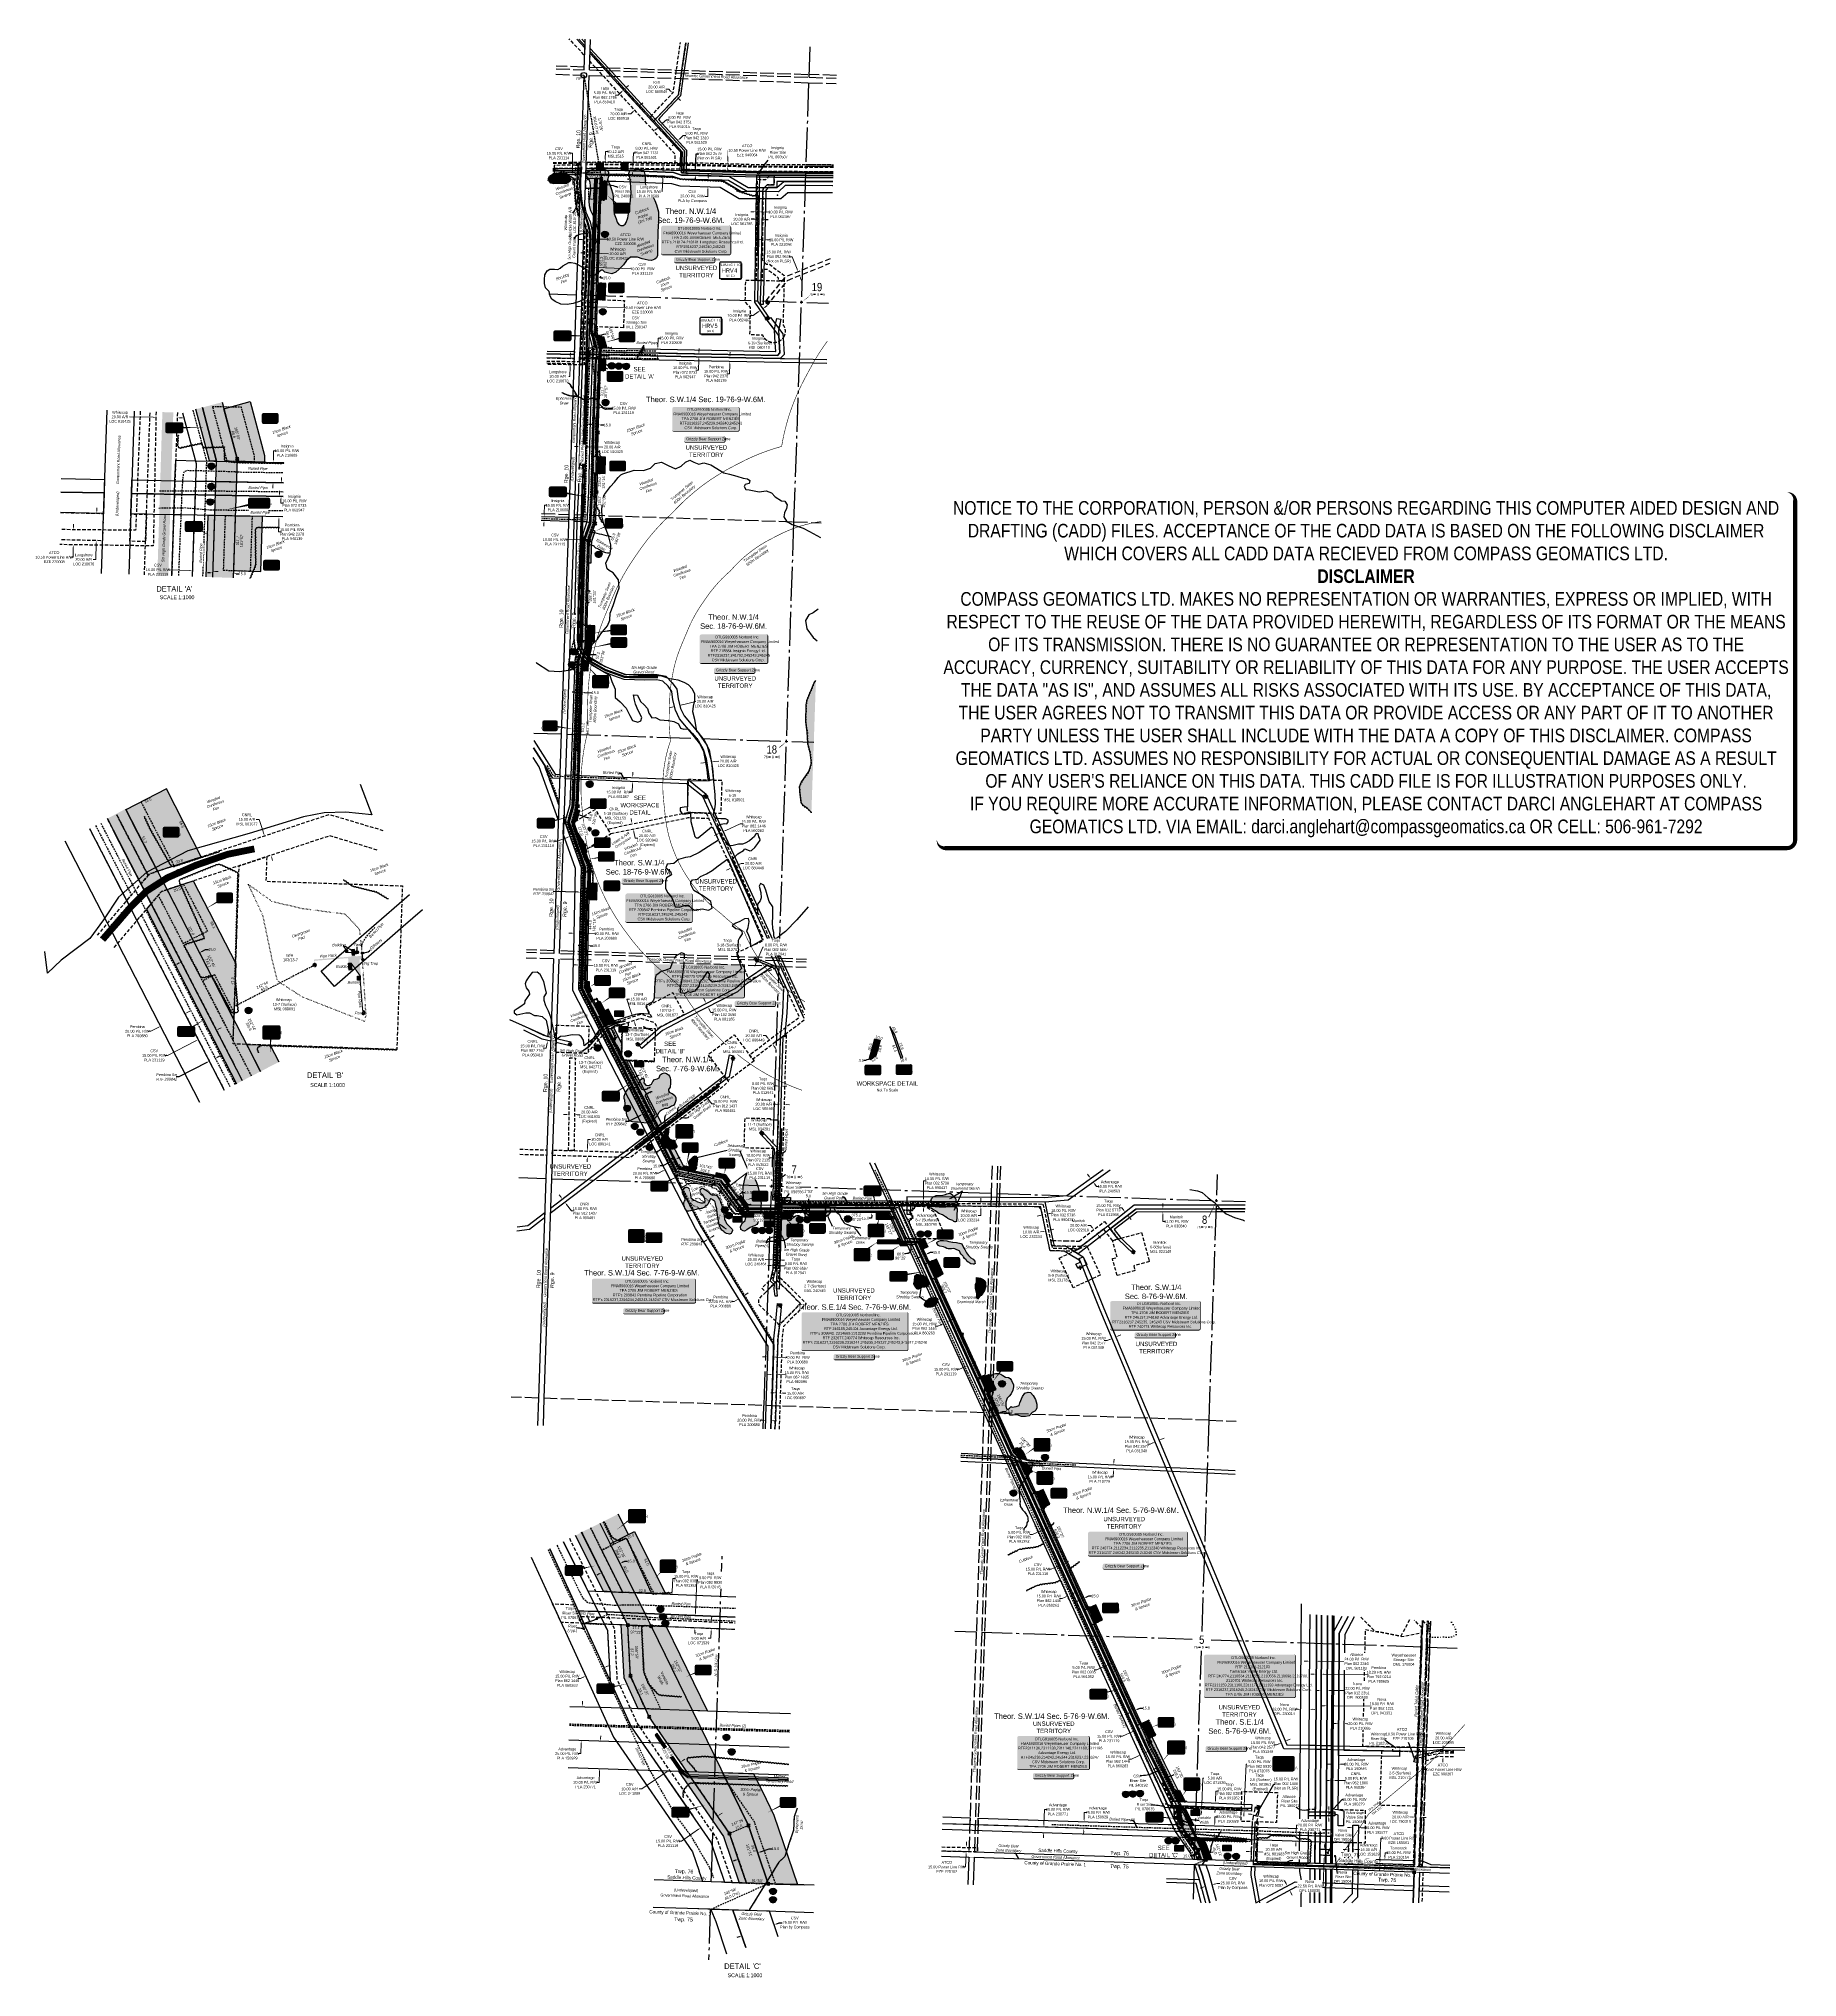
# Model space of a CAD drawing. Extents: x 347027 to 353466, y 6157949 to 6165050.
import ezdxf
from ezdxf.enums import TextEntityAlignment as Align

# ---------------------------------------------------------------- set-up
doc = ezdxf.new("R2010")
doc.units = 0
doc.header["$LTSCALE"] = 5
doc.header["$PDSIZE"] = 20
for name, pattern in [('0', [1, 1, 0]), ('DASHDOT2', [5, 2.5, -1.25, 0, -1.25]), ('DASHED2', [3.75, 2.5, -1.25]), ('foc-ACCESSROAD', [3.75, 2.5, -1.25]), ('foc-FLOWLINE', [3.75, 2.5, -1.25]), ('foc-MONUMENT-BDYS', [6, 4, -2]), ('foc-QUARTERLINE', [33, 25, -3, 2, -3]), ('foc-TIELINE', [1.875, 1.25, -0.625]), ('foc-TOPO', [1, 0.2, -0.8]), ('foc-TOPO-ephemeral', [6.25, 3.125, -0.625, 0.625, -0.625, 0.625, -0.625]), ('foc-TRAV', [1.875, 1.25, -0.625]), ('foc-UNSURVEYED', [12.5, 10, -2.5]), ('foc-WHEELTRACKS', [2, 0.4, -1.6]), ('HIDDEN2', [1.875, 1.25, -0.625]), ('PHANTOM', [25, 12.5, -2.5, 2.5, -2.5, 2.5, -2.5]), ('POWERLINE5', [7.8, 2.4, -0.6, 0.6, -0.6, 0.6, -0.6, 2.4]), ('UG_PIPE', [1.875, 1.25, -0.625])]:
    doc.linetypes.add(name, pattern=pattern)
doc.layers.get('Defpoints').update_dxf_attribs({"color": 9})
for name, color, linetype in [('10', 1, 'Continuous'), ('35', 37, 'Continuous'), ('9', 3, 'Continuous'), ('AS-OWNER', 7, 'Continuous'), ('AS-PIPE-AG', 44, 'Continuous'), ('AS-PIPE-UG', 44, 'UG_PIPE'), ('AS-PIPE-UG-T', 44, 'Continuous'), ('AS-POWER', 104, 'foc-POWER'), ('AS-POWER-EXISTING', 72, 'POWERLINE5'), ('AS-ROADS', 254, 'Continuous'), ('AS-SURFACE IMPACT', 7, 'Continuous'), ('AS-SYMBOL', 7, 'Continuous'), ('AS-TELEPHONE-T', 224, 'Continuous'), ('AS-TELUS', 224, 'foc-TEL'), ('AS-WILDLIFE', 131, 'DASHDOT2'), ('AS-WILDLIFE-BLOCK', 131, 'Continuous'), ('C-AR', 13, 'foc-ACCESSROAD'), ('C-RW', 13, 'Continuous'), ('C-SYMBOL', 7, 'Continuous'), ('C-WS', 13, 'foc-ACCESSROAD'), ('CG-NOTES', 7, 'Continuous'), ('CTW', 7, 'Continuous'), ('D-TXT', 6, 'Continuous'), ('DETAIL-T', 7, 'Continuous'), ('F-AR', 190, 'foc-ACCESSROAD'), ('F-EZE', 190, 'foc-FLOWLINE'), ('F-RW', 190, 'Continuous'), ('F-WS', 190, 'foc-ACCESSROAD'), ('F-WS-S', 190, 'Continuous'), ('L-33', 7, 'Continuous'), ('L-BD', 7, 'Continuous'), ('L-MON', 1, 'Continuous'), ('L-MON-PLAN', 7, 'foc-MONUMENT-BDYS'), ('L-QSEC', 8, 'foc-QUARTERLINE'), ('L-ROAD-T', 7, 'Continuous'), ('L-SEC', 7, 'Continuous'), ('L-SECLBL', 7, 'Continuous'), ('L-TIE', 7, 'foc-TIELINE'), ('L-UNS-T', 3, 'Continuous'), ('L-USEC', 7, 'foc-UNSURVEYED'), ('P-CROSSINGS', 250, 'Continuous'), ('P-PROPOSED', 10, 'Continuous'), ('P-PROPOSED-H', 21, 'Continuous'), ('P-TEMP-BLOCK-1', 250, 'Continuous'), ('P-TEMP-BLOCKS', 250, 'Continuous'), ('P-TEMP-H', 41, 'Continuous'), ('P-TEMP_LOG DECK', 46, 'Continuous'), ('P-TEMP_WORKSPACE', 46, 'Continuous'), ('P-TRAV', 4, 'foc-TRAV'), ('P-TXT', 4, 'Continuous'), ('P-WORKAREA', 113, 'Continuous'), ('P-WORKAREA-H', 111, 'Continuous'), ('T-BUSH', 110, '0'), ('T-BUSH-T', 110, 'Continuous'), ('T-DRAW', 143, 'foc-TOPO-ephemeral'), ('T-EXISTING TFA', 220, 'HIDDEN2'), ('T-EXISTING TFA-T', 220, 'Continuous'), ('T-GENERAL', 48, 'foc-TOPO'), ('T-LOW-AREA', 48, 'foc-TOPO'), ('T-TIE', 201, 'foc-TIELINE'), ('T-WATER', 160, 'Continuous'), ('T-WATER-H', 133, 'Continuous'), ('T-WATER-P3', 160, 'foc-WHEELTRACKS'), ('T-WATER-T', 170, 'Continuous'), ('WETLAND', 143, 'Continuous'), ('WETLAND - BOG', 101, 'PHANTOM'), ('WETLAND - SWAMP - H', 8, 'PHANTOM'), ('WETLAND-T', 146, 'Continuous')]:
    doc.layers.add(name, color=color, linetype=linetype)
for name, color, linetype, true_color in [('AS-PIPE-RACK', 7, 'Continuous', 0xc48aff), ('AS-STRUCTURE-H', 7, 'Continuous', 0xa8a8a8), ('P-75m DRAINAGE AREA', 7, 'Continuous', 0xf1f8f1), ('WETLAND MARSH -H', 152, 'PHANTOM', 0x005ebd)]:
    doc.layers.add(name, color=color, linetype=linetype, true_color=true_color)
doc.layers.add('AS-STRUCTURE', color=7, linetype='Continuous', lineweight=30, true_color=0x595959)
for name, color, linetype, lineweight in [('C-RW-T', 13, 'Continuous', 9), ('C-WS-T', 13, 'Continuous', 9), ('F-AR-T', 190, 'Continuous', 9), ('F-EZE-T', 190, 'Continuous', 9), ('F-RW-T', 190, 'Continuous', 9), ('F-WS-T', 190, 'Continuous', 9), ('T-TEXT', 48, 'Continuous', 18), ('T-TIE-T', 201, 'Continuous', 18)]:
    doc.layers.add(name, color=color, linetype=linetype, lineweight=lineweight)
doc.layers.add('CSV_Points', color=7, linetype='Continuous', plot=False)
doc.layers.add('DISCLAIMER', color=7, linetype='Continuous', plot=False)
doc.styles.add('100L', font='ARIALN.TTF', dxfattribs={"height": 11})
doc.styles.add('175L', font='ARIALN.TTF', dxfattribs={"height": 20})
doc.styles.add('240', font='ARIALN.TTF', dxfattribs={"height": 30})
doc.styles.add('80', font='ARIALN.TTF', dxfattribs={"height": 10})
doc.styles.add('80CG', font='ARIALN.TTF', dxfattribs={"height": 10})
doc.styles.add('80L', font='ARIALN.TTF', dxfattribs={"height": 10})
doc.styles.add('80LS', font='ARIALNI.TTF', dxfattribs={"height": 10})
doc.styles.add('BOLD', font='ARIALNB.TTF')
doc.styles.add('Crossing', font='ARIALN.TTF', dxfattribs={"height": 10})
doc.styles.add('foc-LtypeFont', font='ARIALN.TTF', dxfattribs={"height": 7.35})
doc.styles.add('HRV', font='ARIALN.TTF', dxfattribs={"height": 3})
doc.styles.add('SIMPLEX', font='ARIALN.TTF')
doc.linetypes.add('foc-POWER', pattern='A,6,-1,["P",foc-LtypeFont,S=0.2,R=0,X=-0.625,Y=-0.75],-1.24,4', length=12.24)
doc.linetypes.add('foc-TEL', pattern='A,2,-1,["T",foc-LtypeFont,S=0.2,R=0,X=-0.425,Y=-0.75],-1.24,8', length=12.24)
doc.linetypes.add('foc-TEL-NOLINE', pattern='A,0,-2,["T",foc-LtypeFont,S=0.2,R=0,X=-0.425,Y=-0.75],-10.24', length=12.24)
doc.linetypes.add('foc-TOPO-flowdirection-NOLINE', pattern='A,0,[">",foc-LtypeFont,S=0.3,R=0,X=0,Y=-0.945],-20,[">",foc-LtypeFont,S=0.3,R=0,X=0,Y=-0.945],0', length=20)
doc.dimstyles.new('Compass 5 000', dxfattribs={"dimscale": 5, "dimtxt": 9, "dimasz": 2, "dimexe": 0.2, "dimexo": 0.0625, "dimgap": 0.5, "dimtad": 0, "dimtih": 1, "dimtoh": 1, "dimzin": 0, "dimdsep": 46, "dimtxsty": '80CG', "dimcen": 0.1, "dimse1": 1, "dimse2": 1, "dimclrd": 256, "dimclrt": 256, "dimaunit": 1, "dimadec": 4, "dimazin": 0, "dimtfac": 0.06, "dimtofl": 0, "dimtmove": 0, "dimatfit": 1, "dimfxl": 0.2, "dimtolj": 1, "dimtzin": 0, "dimlwd": -1, "dimarcsym": 0})

# ---------------------------------------------------------------- blocks, each defined once
blk = doc.blocks.new('L-SECLBL')
at = {"layer": '9', "color": 7}
for p, q in [((-5.1, -27.8), (-12.3, -27.8)), ((20.7, -27.8), (13.5, -27.8))]:
    blk.add_line(p, q, dxfattribs=at)
at = {"layer": '10', "color": 2, "style": 'SIMPLEX'}
blk.add_attdef('SEC', text='', height=30, dxfattribs=at).set_placement((0, 0), align=Align.MIDDLE)
at = {"layer": '10', "color": 5, "style": '80L'}
blk.add_attdef('TWP', text='', height=9.5, dxfattribs=at).set_placement((-14.4, -27.4), align=Align.MIDDLE_RIGHT)
blk.add_attdef('RGE', text='', height=9.5, dxfattribs=at).set_placement((3.6, -27.4), align=Align.MIDDLE_CENTER)
blk.add_attdef('MER', text='', height=9.5, dxfattribs=at).set_placement((23.2, -27.4), align=Align.MIDDLE_LEFT)
blk = doc.blocks.new('*D164')
at = {"layer": 'Defpoints', "color": 0, "transparency": 16777216}
for p in [(351476.8, 6158546.2), (351490.7, 6158539.4), (351491.5, 6158543)]:
    blk.add_point(p, dxfattribs=at)
at = {"layer": 'F-RW', "transparency": 16777216}
for p, q in [((351483.4, 6158541), (351549.1, 6158656.8)), ((351549.1, 6158656.8), (351554.1, 6158656.8)), ((351466.3, 6158544.7), (351456.5, 6158546.9)), ((351476, 6158542.6), (351490.7, 6158539.4)), ((351500.5, 6158537.2), (351510.3, 6158535.1))]:
    blk.add_line(p, q, dxfattribs=at)
for points in [[(351466.6, 6158546.4), (351465.9, 6158543.1), (351476, 6158542.6)], [(351500.8, 6158538.9), (351500.1, 6158535.6), (351490.7, 6158539.4)]]:
    blk.add_solid(points, dxfattribs=at)
at = {"layer": 'F-RW', "transparency": 16777216, "insert": (351593.2, 6158656.8), "char_height": 10, "attachment_point": 5, "style": '80CG'}
blk.add_mtext('\\A1;15.00 P/L R/W\\PPlan 002 1406\\P(Not on PLSR)', dxfattribs=at)
blk = doc.blocks.new('*U44')
h = blk.add_hatch(color=255)
edge = h.paths.add_edge_path()
edge.add_line((-121.5, -54), (121.5, -54))
edge.add_arc((121.5, -48), 6, 270, 360)
edge.add_line((127.5, -48), (127.5, 46.5))
edge.add_arc((121.5, 46.5), 6, 0, 90)
edge.add_line((121.5, 52.5), (-121.5, 52.5))
edge.add_arc((-121.5, 46.5), 6, 90, 180)
edge.add_line((-127.5, 46.5), (-127.5, -48))
edge.add_arc((-121.5, -48), 6, 180, 270)
at = {"color": 44, "flags": 128}
blk.add_lwpolyline([(-121.5, -54, 3, 3, 0), (121.5, -54, 3, 3, 0.414214), (127.5, -48, 3, 3, 0), (127.5, 46.5, 3, 0, 0.414214), (121.5, 52.5, 0, 0, 0), (-121.5, 52.5, 0, 0, 0.414214), (-127.5, 46.5, 0, 0, 0), (-127.5, -48, 0, 3, 0.414214)], format="xyseb", close=True, dxfattribs=at)
at = {"color": 44, "style": '80'}
blk.add_attdef('ENTER_TEXT_001', (-36, -5), '', height=10, dxfattribs=at)
blk = doc.blocks.new('*U45')
h = blk.add_hatch(color=255)
edge = h.paths.add_edge_path()
edge.add_line((-116.5, -45.5), (116.5, -45.5))
edge.add_arc((116.5, -39.5), 6, 270, 360)
edge.add_line((122.5, -39.5), (122.5, 38))
edge.add_arc((116.5, 38), 6, 0, 90)
edge.add_line((116.5, 44), (-116.5, 44))
edge.add_arc((-116.5, 38), 6, 90, 180)
edge.add_line((-122.5, 38), (-122.5, -39.5))
edge.add_arc((-116.5, -39.5), 6, 180, 270)
at = {"color": 44, "flags": 128}
blk.add_lwpolyline([(-116.5, -45.5, 3, 3, 0), (116.5, -45.5, 3, 3, 0.414214), (122.5, -39.5, 3, 3, 0), (122.5, 38, 3, 0, 0.414214), (116.5, 44, 0, 0, 0), (-116.5, 44, 0, 0, 0.414214), (-122.5, 38, 0, 0, 0), (-122.5, -39.5, 0, 3, 0.414214)], format="xyseb", close=True, dxfattribs=at)
at = {"color": 44, "style": '80'}
blk.add_attdef('ENTER_TEXT_001', (-36, -5), '', height=10, dxfattribs=at)
blk = doc.blocks.new('*U46')
h = blk.add_hatch(color=255)
edge = h.paths.add_edge_path()
edge.add_line((-119, -54), (119, -54))
edge.add_arc((119, -48), 6, 270, 360)
edge.add_line((125, -48), (125, 46.5))
edge.add_arc((119, 46.5), 6, 0, 90)
edge.add_line((119, 52.5), (-119, 52.5))
edge.add_arc((-119, 46.5), 6, 90, 180)
edge.add_line((-125, 46.5), (-125, -48))
edge.add_arc((-119, -48), 6, 180, 270)
at = {"color": 44, "flags": 128}
blk.add_lwpolyline([(-119, -54, 3, 3, 0), (119, -54, 3, 3, 0.414214), (125, -48, 3, 3, 0), (125, 46.5, 3, 0, 0.414214), (119, 52.5, 0, 0, 0), (-119, 52.5, 0, 0, 0.414214), (-125, 46.5, 0, 0, 0), (-125, -48, 0, 3, 0.414214)], format="xyseb", close=True, dxfattribs=at)
at = {"color": 44, "style": '80'}
blk.add_attdef('ENTER_TEXT_001', (-36, -5), '', height=10, dxfattribs=at)
blk = doc.blocks.new('*U47')
h = blk.add_hatch(color=255)
edge = h.paths.add_edge_path()
edge.add_line((-116.5, -54), (116.5, -54))
edge.add_arc((116.5, -48), 6, 270, 360)
edge.add_line((122.5, -48), (122.5, 46.5))
edge.add_arc((116.5, 46.5), 6, 0, 90)
edge.add_line((116.5, 52.5), (-116.5, 52.5))
edge.add_arc((-116.5, 46.5), 6, 90, 180)
edge.add_line((-122.5, 46.5), (-122.5, -48))
edge.add_arc((-116.5, -48), 6, 180, 270)
at = {"color": 44, "flags": 128}
blk.add_lwpolyline([(-116.5, -54, 3, 3, 0), (116.5, -54, 3, 3, 0.414214), (122.5, -48, 3, 3, 0), (122.5, 46.5, 3, 0, 0.414214), (116.5, 52.5, 0, 0, 0), (-116.5, 52.5, 0, 0, 0.414214), (-122.5, 46.5, 0, 0, 0), (-122.5, -48, 0, 3, 0.414214)], format="xyseb", close=True, dxfattribs=at)
at = {"color": 44, "style": '80'}
blk.add_attdef('ENTER_TEXT_001', (-36, -5), '', height=10, dxfattribs=at)
blk = doc.blocks.new('*U48')
h = blk.add_hatch(color=255)
edge = h.paths.add_edge_path()
edge.add_line((-159, -62.5), (159, -62.5))
edge.add_arc((159, -56.5), 6, 270, 360)
edge.add_line((165, -56.5), (165, 55))
edge.add_arc((159, 55), 6, 0, 90)
edge.add_line((159, 61), (-159, 61))
edge.add_arc((-159, 55), 6, 90, 180)
edge.add_line((-165, 55), (-165, -56.5))
edge.add_arc((-159, -56.5), 6, 180, 270)
at = {"color": 44, "flags": 128}
blk.add_lwpolyline([(-159, -62.5, 3, 3, 0), (159, -62.5, 3, 3, 0.414214), (165, -56.5, 3, 3, 0), (165, 55, 3, 0, 0.414214), (159, 61, 0, 0, 0), (-159, 61, 0, 0, 0.414214), (-165, 55, 0, 0, 0), (-165, -56.5, 0, 3, 0.414214)], format="xyseb", close=True, dxfattribs=at)
at = {"color": 44, "style": '80'}
blk.add_attdef('ENTER_TEXT_001', (-36, -5), '', height=10, dxfattribs=at)
blk = doc.blocks.new('*U40')
h = blk.add_hatch(color=255)
edge = h.paths.add_edge_path()
edge.add_line((-184, -45.5), (184, -45.5))
edge.add_arc((184, -39.5), 6, 270, 360)
edge.add_line((190, -39.5), (190, 38))
edge.add_arc((184, 38), 6, 0, 90)
edge.add_line((184, 44), (-184, 44))
edge.add_arc((-184, 38), 6, 90, 180)
edge.add_line((-190, 38), (-190, -39.5))
edge.add_arc((-184, -39.5), 6, 180, 270)
at = {"color": 44, "flags": 128}
blk.add_lwpolyline([(-184, -45.5, 3, 3, 0), (184, -45.5, 3, 3, 0.414214), (190, -39.5, 3, 3, 0), (190, 38, 3, 0, 0.414214), (184, 44, 0, 0, 0), (-184, 44, 0, 0, 0.414214), (-190, 38, 0, 0, 0), (-190, -39.5, 0, 3, 0.414214)], format="xyseb", close=True, dxfattribs=at)
at = {"color": 44, "style": '80'}
blk.add_attdef('ENTER_TEXT_001', (-36, -5), '', height=10, dxfattribs=at)
blk = doc.blocks.new('*U41')
h = blk.add_hatch(color=255)
edge = h.paths.add_edge_path()
edge.add_line((-189, -71), (189, -71))
edge.add_arc((189, -65), 6, 270, 360)
edge.add_line((195, -65), (195, 63.5))
edge.add_arc((189, 63.5), 6, 0, 90)
edge.add_line((189, 69.5), (-189, 69.5))
edge.add_arc((-189, 63.5), 6, 90, 180)
edge.add_line((-195, 63.5), (-195, -65))
edge.add_arc((-189, -65), 6, 180, 270)
at = {"color": 44, "flags": 128}
blk.add_lwpolyline([(-189, -71, 3, 3, 0), (189, -71, 3, 3, 0.414214), (195, -65, 3, 3, 0), (195, 63.5, 3, 0, 0.414214), (189, 69.5, 0, 0, 0), (-189, 69.5, 0, 0, 0.414214), (-195, 63.5, 0, 0, 0), (-195, -65, 0, 3, 0.414214)], format="xyseb", close=True, dxfattribs=at)
at = {"color": 44, "style": '80'}
blk.add_attdef('ENTER_TEXT_001', (-36, -5), '', height=10, dxfattribs=at)
blk = doc.blocks.new('*U42')
h = blk.add_hatch(color=255)
edge = h.paths.add_edge_path()
edge.add_line((-159, -54), (159, -54))
edge.add_arc((159, -48), 6, 270, 360)
edge.add_line((165, -48), (165, 46.5))
edge.add_arc((159, 46.5), 6, 0, 90)
edge.add_line((159, 52.5), (-159, 52.5))
edge.add_arc((-159, 46.5), 6, 90, 180)
edge.add_line((-165, 46.5), (-165, -48))
edge.add_arc((-159, -48), 6, 180, 270)
at = {"color": 44, "flags": 128}
blk.add_lwpolyline([(-159, -54, 3, 3, 0), (159, -54, 3, 3, 0.414214), (165, -48, 3, 3, 0), (165, 46.5, 3, 0, 0.414214), (159, 52.5, 0, 0, 0), (-159, 52.5, 0, 0, 0.414214), (-165, 46.5, 0, 0, 0), (-165, -48, 0, 3, 0.414214)], format="xyseb", close=True, dxfattribs=at)
at = {"color": 44, "style": '80'}
blk.add_attdef('ENTER_TEXT_001', (-36, -5), '', height=10, dxfattribs=at)
blk = doc.blocks.new('*U43')
h = blk.add_hatch(color=255)
edge = h.paths.add_edge_path()
edge.add_line((-126.5, -62.5), (126.5, -62.5))
edge.add_arc((126.5, -56.5), 6, 270, 360)
edge.add_line((132.5, -56.5), (132.5, 55))
edge.add_arc((126.5, 55), 6, 0, 90)
edge.add_line((126.5, 61), (-126.5, 61))
edge.add_arc((-126.5, 55), 6, 90, 180)
edge.add_line((-132.5, 55), (-132.5, -56.5))
edge.add_arc((-126.5, -56.5), 6, 180, 270)
at = {"color": 44, "flags": 128}
blk.add_lwpolyline([(-126.5, -62.5, 3, 3, 0), (126.5, -62.5, 3, 3, 0.414214), (132.5, -56.5, 3, 3, 0), (132.5, 55, 3, 0, 0.414214), (126.5, 61, 0, 0, 0), (-126.5, 61, 0, 0, 0.414214), (-132.5, 55, 0, 0, 0), (-132.5, -56.5, 0, 3, 0.414214)], format="xyseb", close=True, dxfattribs=at)
at = {"color": 44, "style": '80'}
blk.add_attdef('ENTER_TEXT_001', (-36, -5), '', height=10, dxfattribs=at)
blk = doc.blocks.new('*U35')
h = blk.add_hatch(color=255)
edge = h.paths.add_edge_path()
edge.add_line((-69, -11.5), (69, -11.5))
edge.add_arc((69, -5.5), 6, 270, 360)
edge.add_line((75, -5.5), (75, 4))
edge.add_arc((69, 4), 6, 0, 90)
edge.add_line((69, 10), (-69, 10))
edge.add_arc((-69, 4), 6, 90, 180)
edge.add_line((-75, 4), (-75, -5.5))
edge.add_arc((-69, -5.5), 6, 180, 270)
at = {"color": 131, "flags": 128}
blk.add_lwpolyline([(-69, -11.5, 3, 3, 0), (69, -11.5, 3, 3, 0.414214), (75, -5.5, 3, 3, 0), (75, 4, 3, 0, 0.414214), (69, 10, 0, 0, 0), (-69, 10, 0, 0, 0.414214), (-75, 4, 0, 0, 0), (-75, -5.5, 0, 3, 0.414214)], format="xyseb", close=True, dxfattribs=at)
at = {"color": 131, "style": '80'}
blk.add_attdef('ENTER_TEXT_001', (-36, -5), '', height=10, dxfattribs=at)
blk = doc.blocks.new('*U36')
h = blk.add_hatch(color=255)
edge = h.paths.add_edge_path()
edge.add_line((-69, -11.5), (69, -11.5))
edge.add_arc((69, -5.5), 6, 270, 360)
edge.add_line((75, -5.5), (75, 4))
edge.add_arc((69, 4), 6, 0, 90)
edge.add_line((69, 10), (-69, 10))
edge.add_arc((-69, 4), 6, 90, 180)
edge.add_line((-75, 4), (-75, -5.5))
edge.add_arc((-69, -5.5), 6, 180, 270)
at = {"color": 131, "flags": 128}
blk.add_lwpolyline([(-69, -11.5, 3, 3, 0), (69, -11.5, 3, 3, 0.414214), (75, -5.5, 3, 3, 0), (75, 4, 3, 0, 0.414214), (69, 10, 0, 0, 0), (-69, 10, 0, 0, 0.414214), (-75, 4, 0, 0, 0), (-75, -5.5, 0, 3, 0.414214)], format="xyseb", close=True, dxfattribs=at)
at = {"color": 131, "style": '80'}
blk.add_attdef('ENTER_TEXT_001', (-36, -5), '', height=10, dxfattribs=at)
blk = doc.blocks.new('*U37')
h = blk.add_hatch(color=255)
edge = h.paths.add_edge_path()
edge.add_line((-69, -11.5), (69, -11.5))
edge.add_arc((69, -5.5), 6, 270, 360)
edge.add_line((75, -5.5), (75, 4))
edge.add_arc((69, 4), 6, 0, 90)
edge.add_line((69, 10), (-69, 10))
edge.add_arc((-69, 4), 6, 90, 180)
edge.add_line((-75, 4), (-75, -5.5))
edge.add_arc((-69, -5.5), 6, 180, 270)
at = {"color": 131, "flags": 128}
blk.add_lwpolyline([(-69, -11.5, 3, 3, 0), (69, -11.5, 3, 3, 0.414214), (75, -5.5, 3, 3, 0), (75, 4, 3, 0, 0.414214), (69, 10, 0, 0, 0), (-69, 10, 0, 0, 0.414214), (-75, 4, 0, 0, 0), (-75, -5.5, 0, 3, 0.414214)], format="xyseb", close=True, dxfattribs=at)
at = {"color": 131, "style": '80'}
blk.add_attdef('ENTER_TEXT_001', (-36, -5), '', height=10, dxfattribs=at)
blk = doc.blocks.new('*U38')
h = blk.add_hatch(color=255)
edge = h.paths.add_edge_path()
edge.add_line((-69, -11.5), (69, -11.5))
edge.add_arc((69, -5.5), 6, 270, 360)
edge.add_line((75, -5.5), (75, 4))
edge.add_arc((69, 4), 6, 0, 90)
edge.add_line((69, 10), (-69, 10))
edge.add_arc((-69, 4), 6, 90, 180)
edge.add_line((-75, 4), (-75, -5.5))
edge.add_arc((-69, -5.5), 6, 180, 270)
at = {"color": 131, "flags": 128}
blk.add_lwpolyline([(-69, -11.5, 3, 3, 0), (69, -11.5, 3, 3, 0.414214), (75, -5.5, 3, 3, 0), (75, 4, 3, 0, 0.414214), (69, 10, 0, 0, 0), (-69, 10, 0, 0, 0.414214), (-75, 4, 0, 0, 0), (-75, -5.5, 0, 3, 0.414214)], format="xyseb", close=True, dxfattribs=at)
at = {"color": 131, "style": '80'}
blk.add_attdef('ENTER_TEXT_001', (-36, -5), '', height=10, dxfattribs=at)
blk = doc.blocks.new('*U39')
h = blk.add_hatch(color=255)
edge = h.paths.add_edge_path()
edge.add_line((-69, -11.5), (69, -11.5))
edge.add_arc((69, -5.5), 6, 270, 360)
edge.add_line((75, -5.5), (75, 4))
edge.add_arc((69, 4), 6, 0, 90)
edge.add_line((69, 10), (-69, 10))
edge.add_arc((-69, 4), 6, 90, 180)
edge.add_line((-75, 4), (-75, -5.5))
edge.add_arc((-69, -5.5), 6, 180, 270)
at = {"color": 131, "flags": 128}
blk.add_lwpolyline([(-69, -11.5, 3, 3, 0), (69, -11.5, 3, 3, 0.414214), (75, -5.5, 3, 3, 0), (75, 4, 3, 0, 0.414214), (69, 10, 0, 0, 0), (-69, 10, 0, 0, 0.414214), (-75, 4, 0, 0, 0), (-75, -5.5, 0, 3, 0.414214)], format="xyseb", close=True, dxfattribs=at)
at = {"color": 131, "style": '80'}
blk.add_attdef('ENTER_TEXT_001', (-36, -5), '', height=10, dxfattribs=at)
blk = doc.blocks.new('*U50')
h = blk.add_hatch(color=255)
edge = h.paths.add_edge_path()
edge.add_line((-69, -11.5), (69, -11.5))
edge.add_arc((69, -5.5), 6, 270, 360)
edge.add_line((75, -5.5), (75, 4))
edge.add_arc((69, 4), 6, 0, 90)
edge.add_line((69, 10), (-69, 10))
edge.add_arc((-69, 4), 6, 90, 180)
edge.add_line((-75, 4), (-75, -5.5))
edge.add_arc((-69, -5.5), 6, 180, 270)
at = {"color": 131, "flags": 128}
blk.add_lwpolyline([(-69, -11.5, 3, 3, 0), (69, -11.5, 3, 3, 0.414214), (75, -5.5, 3, 3, 0), (75, 4, 3, 0, 0.414214), (69, 10, 0, 0, 0), (-69, 10, 0, 0, 0.414214), (-75, 4, 0, 0, 0), (-75, -5.5, 0, 3, 0.414214)], format="xyseb", close=True, dxfattribs=at)
at = {"color": 131, "style": '80'}
blk.add_attdef('ENTER_TEXT_001', (-36, -5), '', height=10, dxfattribs=at)
blk = doc.blocks.new('*U51')
h = blk.add_hatch(color=255)
edge = h.paths.add_edge_path()
edge.add_line((-69, -11.5), (69, -11.5))
edge.add_arc((69, -5.5), 6, 270, 360)
edge.add_line((75, -5.5), (75, 4))
edge.add_arc((69, 4), 6, 0, 90)
edge.add_line((69, 10), (-69, 10))
edge.add_arc((-69, 4), 6, 90, 180)
edge.add_line((-75, 4), (-75, -5.5))
edge.add_arc((-69, -5.5), 6, 180, 270)
at = {"color": 131, "flags": 128}
blk.add_lwpolyline([(-69, -11.5, 3, 3, 0), (69, -11.5, 3, 3, 0.414214), (75, -5.5, 3, 3, 0), (75, 4, 3, 0, 0.414214), (69, 10, 0, 0, 0), (-69, 10, 0, 0, 0.414214), (-75, 4, 0, 0, 0), (-75, -5.5, 0, 3, 0.414214)], format="xyseb", close=True, dxfattribs=at)
at = {"color": 131, "style": '80'}
blk.add_attdef('ENTER_TEXT_001', (-36, -5), '', height=10, dxfattribs=at)
blk = doc.blocks.new('*U52')
h = blk.add_hatch(color=255)
edge = h.paths.add_edge_path()
edge.add_line((-69, -11.5), (69, -11.5))
edge.add_arc((69, -5.5), 6, 270, 360)
edge.add_line((75, -5.5), (75, 4))
edge.add_arc((69, 4), 6, 0, 90)
edge.add_line((69, 10), (-69, 10))
edge.add_arc((-69, 4), 6, 90, 180)
edge.add_line((-75, 4), (-75, -5.5))
edge.add_arc((-69, -5.5), 6, 180, 270)
at = {"color": 131, "flags": 128}
blk.add_lwpolyline([(-69, -11.5, 3, 3, 0), (69, -11.5, 3, 3, 0.414214), (75, -5.5, 3, 3, 0), (75, 4, 3, 0, 0.414214), (69, 10, 0, 0, 0), (-69, 10, 0, 0, 0.414214), (-75, 4, 0, 0, 0), (-75, -5.5, 0, 3, 0.414214)], format="xyseb", close=True, dxfattribs=at)
at = {"color": 131, "style": '80'}
blk.add_attdef('ENTER_TEXT_001', (-36, -5), '', height=10, dxfattribs=at)
blk = doc.blocks.new('*U53')
h = blk.add_hatch(color=255)
edge = h.paths.add_edge_path()
edge.add_line((-69, -11.5), (69, -11.5))
edge.add_arc((69, -5.5), 6, 270, 360)
edge.add_line((75, -5.5), (75, 4))
edge.add_arc((69, 4), 6, 0, 90)
edge.add_line((69, 10), (-69, 10))
edge.add_arc((-69, 4), 6, 90, 180)
edge.add_line((-75, 4), (-75, -5.5))
edge.add_arc((-69, -5.5), 6, 180, 270)
at = {"color": 131, "flags": 128}
blk.add_lwpolyline([(-69, -11.5, 3, 3, 0), (69, -11.5, 3, 3, 0.414214), (75, -5.5, 3, 3, 0), (75, 4, 3, 0, 0.414214), (69, 10, 0, 0, 0), (-69, 10, 0, 0, 0.414214), (-75, 4, 0, 0, 0), (-75, -5.5, 0, 3, 0.414214)], format="xyseb", close=True, dxfattribs=at)
at = {"color": 131, "style": '80'}
blk.add_attdef('ENTER_TEXT_001', (-36, -5), '', height=10, dxfattribs=at)
blk = doc.blocks.new('*U54')
h = blk.add_hatch(color=255)
edge = h.paths.add_edge_path()
edge.add_line((-69, -11.5), (69, -11.5))
edge.add_arc((69, -5.5), 6, 270, 360)
edge.add_line((75, -5.5), (75, 4))
edge.add_arc((69, 4), 6, 0, 90)
edge.add_line((69, 10), (-69, 10))
edge.add_arc((-69, 4), 6, 90, 180)
edge.add_line((-75, 4), (-75, -5.5))
edge.add_arc((-69, -5.5), 6, 180, 270)
at = {"color": 131, "flags": 128}
blk.add_lwpolyline([(-69, -11.5, 3, 3, 0), (69, -11.5, 3, 3, 0.414214), (75, -5.5, 3, 3, 0), (75, 4, 3, 0, 0.414214), (69, 10, 0, 0, 0), (-69, 10, 0, 0, 0.414214), (-75, 4, 0, 0, 0), (-75, -5.5, 0, 3, 0.414214)], format="xyseb", close=True, dxfattribs=at)
at = {"color": 131, "style": '80'}
blk.add_attdef('ENTER_TEXT_001', (-36, -5), '', height=10, dxfattribs=at)
blk = doc.blocks.new('*U55')
h = blk.add_hatch(color=255)
edge = h.paths.add_edge_path()
edge.add_line((-69, -11.5), (69, -11.5))
edge.add_arc((69, -5.5), 6, 270, 360)
edge.add_line((75, -5.5), (75, 4))
edge.add_arc((69, 4), 6, 0, 90)
edge.add_line((69, 10), (-69, 10))
edge.add_arc((-69, 4), 6, 90, 180)
edge.add_line((-75, 4), (-75, -5.5))
edge.add_arc((-69, -5.5), 6, 180, 270)
at = {"color": 131, "flags": 128}
blk.add_lwpolyline([(-69, -11.5, 3, 3, 0), (69, -11.5, 3, 3, 0.414214), (75, -5.5, 3, 3, 0), (75, 4, 3, 0, 0.414214), (69, 10, 0, 0, 0), (-69, 10, 0, 0, 0.414214), (-75, 4, 0, 0, 0), (-75, -5.5, 0, 3, 0.414214)], format="xyseb", close=True, dxfattribs=at)
at = {"color": 131, "style": '80'}
blk.add_attdef('ENTER_TEXT_001', (-36, -5), '', height=10, dxfattribs=at)
blk = doc.blocks.new('*D159')
at = {"layer": 'Defpoints', "color": 0, "transparency": 16777216}
for p in [(349010.7, 6161923.8), (349011, 6161939.8), (349016, 6161939.6)]:
    blk.add_point(p, dxfattribs=at)
at = {"layer": 'T-EXISTING TFA-T', "transparency": 16777216}
for p, q in [((349000.7, 6161924), (348909.7, 6161926.1)), ((349025.7, 6161923.5), (349035.7, 6161923.3))]:
    blk.add_line(p, q, dxfattribs=at)
for points in [[(349000.7, 6161925.7), (349000.6, 6161922.4), (349010.7, 6161923.8)], [(349025.7, 6161925.1), (349025.6, 6161921.8), (349015.7, 6161923.7)]]:
    blk.add_solid(points, dxfattribs=at)
at = {"layer": 'T-EXISTING TFA-T', "transparency": 16777216, "insert": (348875.4, 6161926.1), "char_height": 10, "attachment_point": 5, "style": '80CG'}
blk.add_mtext('\\A1;{\\fArial Narrow|b0|i1|c0|p34;Pembina 5m\\PRTF 209842}', dxfattribs=at)
blk = doc.blocks.new('*D160')
at = {"layer": 'Defpoints', "color": 0, "transparency": 16777216}
for p in [(349180.6, 6161222.8), (349184.8, 6161224.9), (349238.4, 6161110.5)]:
    blk.add_point(p, dxfattribs=at)
at = {"layer": 'T-EXISTING TFA-T', "transparency": 16777216}
for p, q in [((349251.5, 6161117.3), (349260.4, 6161121.9)), ((349185.5, 6161083.3), (349175.5, 6161083.3)), ((349229.5, 6161106), (349185.5, 6161083.3))]:
    blk.add_line(p, q, dxfattribs=at)
for points in [[(349228.8, 6161107.4), (349230.3, 6161104.5), (349238.4, 6161110.5)], [(349250.8, 6161118.8), (349252.3, 6161115.8), (349242.6, 6161112.7)]]:
    blk.add_solid(points, dxfattribs=at)
at = {"layer": 'T-EXISTING TFA-T', "transparency": 16777216, "insert": (349141.2, 6161083.3), "char_height": 10, "attachment_point": 5, "style": '80CG'}
blk.add_mtext('\\A1;{\\fArial Narrow|b0|i1|c0|p34;Pembina 5m\\PRTF 209842}', dxfattribs=at)
blk = doc.blocks.new('*D161')
at = {"layer": 'Defpoints', "color": 0, "transparency": 16777216}
for p in [(349475.2, 6160659.2), (349478.7, 6160653.5), (349479.5, 6160661.8)]:
    blk.add_point(p, dxfattribs=at)
at = {"layer": 'T-EXISTING TFA-T', "transparency": 16777216}
for p, q in [((349461.7, 6160643), (349451.7, 6160643)), ((349470.2, 6160648.2), (349461.7, 6160643)), ((349491.5, 6160661.3), (349500, 6160666.6))]:
    blk.add_line(p, q, dxfattribs=at)
for points in [[(349469.3, 6160649.6), (349471.1, 6160646.8), (349478.7, 6160653.5)], [(349490.6, 6160662.8), (349492.4, 6160659.9), (349483, 6160656.1)]]:
    blk.add_solid(points, dxfattribs=at)
at = {"layer": 'T-EXISTING TFA-T', "transparency": 16777216, "insert": (349417.4, 6160643), "char_height": 10, "attachment_point": 5, "style": '80CG'}
blk.add_mtext('\\A1;{\\fArial Narrow|b0|i1|c0|p34;Pembina 5m\\PRTF 209843}', dxfattribs=at)
blk = doc.blocks.new('*U49')
h = blk.add_hatch(color=255)
edge = h.paths.add_edge_path()
edge.add_line((-176.5, -45.5), (176.5, -45.5))
edge.add_arc((176.5, -39.5), 6, 270, 360)
edge.add_line((182.5, -39.5), (182.5, 38))
edge.add_arc((176.5, 38), 6, 0, 90)
edge.add_line((176.5, 44), (-176.5, 44))
edge.add_arc((-176.5, 38), 6, 90, 180)
edge.add_line((-182.5, 38), (-182.5, -39.5))
edge.add_arc((-176.5, -39.5), 6, 180, 270)
at = {"color": 44, "flags": 128}
blk.add_lwpolyline([(-176.5, -45.5, 3, 3, 0), (176.5, -45.5, 3, 3, 0.414214), (182.5, -39.5, 3, 3, 0), (182.5, 38, 3, 0, 0.414214), (176.5, 44, 0, 0, 0), (-176.5, 44, 0, 0, 0.414214), (-182.5, 38, 0, 0, 0), (-182.5, -39.5, 0, 3, 0.414214)], format="xyseb", close=True, dxfattribs=at)
at = {"color": 44, "style": '80'}
blk.add_attdef('ENTER_TEXT_001', (-36, -5), '', height=10, dxfattribs=at)
blk = doc.blocks.new('POWERPOLE')
h = blk.add_hatch(color=255)
edge = h.paths.add_edge_path()
edge.add_arc((0, 0), 0.96, 0, 360)
at = {"linetype": 'Continuous'}
for p, q in [((0.7, -0.7), (-0.7, 0.7)), ((-0.7, -0.7), (0.7, 0.7))]:
    blk.add_line(p, q, dxfattribs=at)
blk.add_circle((0, 0), 0.96, dxfattribs=at)
blk = doc.blocks.new('*U257')
h = blk.add_hatch(color=255)
edge = h.paths.add_edge_path()
edge.add_line((-161.5, -79.5), (161.5, -79.5))
edge.add_arc((161.5, -73.5), 6, 270, 360)
edge.add_line((167.5, -73.5), (167.5, 72))
edge.add_arc((161.5, 72), 6, 0, 90)
edge.add_line((161.5, 78), (-161.5, 78))
edge.add_arc((-161.5, 72), 6, 90, 180)
edge.add_line((-167.5, 72), (-167.5, -73.5))
edge.add_arc((-161.5, -73.5), 6, 180, 270)
at = {"color": 44, "flags": 128}
blk.add_lwpolyline([(-161.5, -79.5, 3, 3, 0), (161.5, -79.5, 3, 3, 0.414214), (167.5, -73.5, 3, 3, 0), (167.5, 72, 3, 0, 0.414214), (161.5, 78, 0, 0, 0), (-161.5, 78, 0, 0, 0.414214), (-167.5, 72, 0, 0, 0), (-167.5, -73.5, 0, 3, 0.414214)], format="xyseb", close=True, dxfattribs=at)
at = {"color": 44, "style": '80'}
blk.add_attdef('ENTER_TEXT_001', (-36, -5), '', height=10, dxfattribs=at)
blk = doc.blocks.new('HRV')
blk.add_lwpolyline([(-35.1, 31.6), (37.2, 31.6), (37.2, -25.5, -0.414214), (32.2, -30.5), (-40.1, -30.5), (-40.1, 26.6, -0.414214)], format="xyb", close=True)
at = {"const_width": 5, "flags": 128}
blk.add_lwpolyline([(-35.1, -33), (32.2, -33, 0.414214), (39.7, -25.5), (39.7, 26.6)], format="xyb", dxfattribs=at)
at = {"style": '80L'}
blk.add_text('SUBJECT TO', height=9.5, dxfattribs=at).set_placement((-2, 13.1), align=Align.BOTTOM_CENTER)
blk.add_attdef('(N.W.1/4 00)', text='', height=7.12, dxfattribs=at).set_placement((-2, -24.4), align=Align.BOTTOM_CENTER)
at = {"layer": 'CTW', "color": 3, "style": 'HRV'}
blk.add_text('HRV', height=15, dxfattribs=at).set_placement((-10.9, -0.2), align=Align.MIDDLE_CENTER)
blk.add_attdef('0', text='', height=15, dxfattribs=at).set_placement((18.3, -0.2), align=Align.MIDDLE_CENTER)
blk = doc.blocks.new('*D119')
at = {"layer": 'C-RW-T', "transparency": 16777216}
for p, q in [((349478, 6164542.8), (349478.3, 6164552.8)), ((349476, 6164472.1), (349466, 6164472.1)), ((349476.7, 6164497.8), (349476, 6164472.1))]:
    blk.add_line(p, q, dxfattribs=at)
for points in [[(349476.4, 6164542.8), (349479.7, 6164542.8), (349477.7, 6164532.8)], [(349475.1, 6164497.9), (349478.4, 6164497.8), (349477, 6164507.8)]]:
    blk.add_solid(points, dxfattribs=at)
at = {"layer": 'Defpoints', "color": 0, "transparency": 16777216}
for p in [(349405.3, 6164534.9), (349404.6, 6164509.9), (349477, 6164507.8)]:
    blk.add_point(p, dxfattribs=at)
at = {"layer": 'C-RW-T', "transparency": 16777216, "insert": (349419.9, 6164472.1), "char_height": 10, "attachment_point": 5, "style": '80CG'}
blk.add_mtext('\\A1;CSV\\P25.00 P/L R/W\\PPLA by Compass', dxfattribs=at)
blk = doc.blocks.new('*D120')
at = {"layer": 'C-RW-T', "transparency": 16777216}
for p, q in [((351289, 6158278.5), (351279.3, 6158275.9)), ((351332.4, 6158290.3), (351342, 6158292.9)), ((351342, 6158292.9), (351352, 6158292.9))]:
    blk.add_line(p, q, dxfattribs=at)
for points in [[(351288.5, 6158280.1), (351289.4, 6158276.9), (351298.6, 6158281.1)], [(351331.9, 6158291.9), (351332.8, 6158288.7), (351322.7, 6158287.7)]]:
    blk.add_solid(points, dxfattribs=at)
at = {"layer": 'Defpoints', "color": 0, "transparency": 16777216}
for p in [(351299.8, 6158276.8), (351322.7, 6158287.7), (351323.9, 6158283.4)]:
    blk.add_point(p, dxfattribs=at)
at = {"layer": 'C-RW-T', "transparency": 16777216, "insert": (351398.8, 6158292.9), "char_height": 10, "attachment_point": 5, "style": '80CG'}
blk.add_mtext('\\A1;CSV\\P25.00 P/L R/W\\PPlan by Compass', dxfattribs=at)
blk = doc.blocks.new('*D121')
at = {"layer": 'C-RW-T', "transparency": 16777216}
for p, q in [((351032.4, 6158848.9), (350995, 6158831.8)), ((351064.3, 6158863.4), (351073.4, 6158867.6)), ((350995, 6158831.8), (350985, 6158831.8))]:
    blk.add_line(p, q, dxfattribs=at)
for points in [[(351031.7, 6158850.4), (351033.1, 6158847.4), (351041.5, 6158853)], [(351063.6, 6158864.9), (351065, 6158861.9), (351055.2, 6158859.3)]]:
    blk.add_solid(points, dxfattribs=at)
at = {"layer": 'Defpoints', "color": 0, "transparency": 16777216}
for p in [(351026.6, 6158885.8), (351040.2, 6158892), (351041.5, 6158853)]:
    blk.add_point(p, dxfattribs=at)
at = {"layer": 'C-RW-T', "transparency": 16777216, "insert": (350945.9, 6158831.8), "char_height": 10, "attachment_point": 5, "style": '80CG'}
blk.add_mtext('\\A1;CSV\\P15.00 P/L R/W\\PPLA 231119', dxfattribs=at)
blk = doc.blocks.new('*D122')
at = {"layer": 'C-RW-T', "transparency": 16777216}
for p, q in [((350734.1, 6159443.9), (350724.1, 6159443.9)), ((350756.3, 6159454), (350734.1, 6159443.9)), ((350788.1, 6159468.5), (350797.2, 6159472.7))]:
    blk.add_line(p, q, dxfattribs=at)
for points in [[(350755.6, 6159455.5), (350756.9, 6159452.5), (350765.4, 6159458.1)], [(350787.4, 6159470), (350788.8, 6159467), (350779, 6159464.4)]]:
    blk.add_solid(points, dxfattribs=at)
at = {"layer": 'Defpoints', "color": 0, "transparency": 16777216}
for p in [(350765.4, 6159458.1), (350813.8, 6159352), (350827.5, 6159358.2)]:
    blk.add_point(p, dxfattribs=at)
at = {"layer": 'C-RW-T', "transparency": 16777216, "insert": (350685.1, 6159443.9), "char_height": 10, "attachment_point": 5, "style": '80CG'}
blk.add_mtext('\\A1;CSV\\P15.00 P/L R/W\\PPLA 231119', dxfattribs=at)
blk = doc.blocks.new('*D123')
at = {"layer": 'C-RW-T', "transparency": 16777216}
for p, q in [((350449.3, 6160199.2), (350458.4, 6160203.3)), ((350398.3, 6160175.9), (350388.3, 6160175.9)), ((350417.5, 6160184.7), (350398.3, 6160175.9))]:
    blk.add_line(p, q, dxfattribs=at)
for points in [[(350416.8, 6160186.2), (350418.2, 6160183.1), (350426.6, 6160188.8)], [(350448.6, 6160200.7), (350450, 6160197.6), (350440.2, 6160195)]]:
    blk.add_solid(points, dxfattribs=at)
at = {"layer": 'Defpoints', "color": 0, "transparency": 16777216}
for p in [(350426.6, 6160188.8), (350433.2, 6160174.2), (350446.9, 6160180.4)]:
    blk.add_point(p, dxfattribs=at)
at = {"layer": 'C-RW-T', "transparency": 16777216, "insert": (350349.2, 6160175.9), "char_height": 10, "attachment_point": 5, "style": '80CG'}
blk.add_mtext('\\A1;CSV\\P15.00 P/L R/W\\PPLA 231119', dxfattribs=at)
blk = doc.blocks.new('*D124')
at = {"layer": 'C-RW-T', "transparency": 16777216}
for p, q in [((349553.8, 6160846.2), (349617.9, 6160894.3)), ((349617.9, 6160894.3), (349627.9, 6160894.3)), ((349525.8, 6160825.2), (349517.8, 6160819.2))]:
    blk.add_line(p, q, dxfattribs=at)
for points in [[(349524.8, 6160826.6), (349526.8, 6160823.9), (349533.8, 6160831.2)], [(349552.8, 6160847.6), (349554.8, 6160844.9), (349545.8, 6160840.2)]]:
    blk.add_solid(points, dxfattribs=at)
at = {"layer": 'Defpoints', "color": 0, "transparency": 16777216}
for p in [(349545.8, 6160840.2), (349554.4, 6160828.7), (349542.4, 6160819.7)]:
    blk.add_point(p, dxfattribs=at)
at = {"layer": 'C-RW-T', "transparency": 16777216, "insert": (349666.9, 6160894.3), "char_height": 10, "attachment_point": 5, "style": '80CG', "bg_fill": 3, "box_fill_scale": 1.1, "bg_fill_color": 256, "bg_fill_true_color": 13158600, "bg_fill_transparency": 0}
blk.add_mtext('\\A1;CSV\\P15.00 P/L R/W\\PPLA 231119', dxfattribs=at)
blk = doc.blocks.new('*D125')
at = {"layer": 'C-RW-T', "transparency": 16777216}
for p, q in [((348994.8, 6161657.1), (348984.8, 6161657.4)), ((349029.8, 6161656.4), (349064.1, 6161655.6))]:
    blk.add_line(p, q, dxfattribs=at)
for points in [[(348994.8, 6161658.8), (348994.7, 6161655.5), (349004.8, 6161656.9)], [(349029.8, 6161658), (349029.7, 6161654.7), (349019.8, 6161656.6)]]:
    blk.add_solid(points, dxfattribs=at)
at = {"layer": 'Defpoints', "color": 0, "transparency": 16777216}
for p in [(349004.7, 6161654.8), (349019.7, 6161654.5), (349019.8, 6161656.6)]:
    blk.add_point(p, dxfattribs=at)
at = {"layer": 'C-RW-T', "transparency": 16777216, "insert": (349103.2, 6161655.6), "char_height": 10, "attachment_point": 5, "style": '80CG', "bg_fill": 3, "box_fill_scale": 1.1, "bg_fill_color": 256, "bg_fill_true_color": 13158600, "bg_fill_transparency": 0}
blk.add_mtext('\\A1;CSV\\P15.00 P/L R/W\\PPLA 231119', dxfattribs=at)
blk = doc.blocks.new('*D126')
at = {"layer": 'C-RW-T', "transparency": 16777216}
for p, q in [((348924.5, 6162111), (348914.5, 6162111)), ((348962.7, 6162124.6), (348924.5, 6162111)), ((348995.7, 6162136.3), (349005.1, 6162139.7))]:
    blk.add_line(p, q, dxfattribs=at)
for points in [[(348962.2, 6162126.2), (348963.3, 6162123), (348972.1, 6162128)], [(348995.1, 6162137.9), (348996.3, 6162134.7), (348986.3, 6162133)]]:
    blk.add_solid(points, dxfattribs=at)
at = {"layer": 'Defpoints', "color": 0, "transparency": 16777216}
for p in [(348972.1, 6162128), (348973.4, 6162124.3), (348987.6, 6162129.3)]:
    blk.add_point(p, dxfattribs=at)
at = {"layer": 'C-RW-T', "transparency": 16777216, "insert": (348875.4, 6162111), "char_height": 10, "attachment_point": 5, "style": '80CG'}
blk.add_mtext('\\A1;CSV\\P15.00 P/L R/W\\PPLA 231119', dxfattribs=at)
blk = doc.blocks.new('*D127')
at = {"layer": 'C-RW-T', "transparency": 16777216}
for p, q in [((349006.8, 6163214.1), (348956.2, 6163215.4)), ((349036.7, 6163213.2), (349046.7, 6163213))]:
    blk.add_line(p, q, dxfattribs=at)
for points in [[(349006.8, 6163215.7), (349006.7, 6163212.4), (349016.8, 6163213.8)], [(349036.8, 6163214.9), (349036.7, 6163211.6), (349026.8, 6163213.5)]]:
    blk.add_solid(points, dxfattribs=at)
at = {"layer": 'Defpoints', "color": 0, "transparency": 16777216}
for p in [(349016.4, 6163200.2), (349016.8, 6163213.8), (349026.4, 6163200)]:
    blk.add_point(p, dxfattribs=at)
at = {"layer": 'C-RW-T', "transparency": 16777216, "insert": (348917.1, 6163215.4), "char_height": 10, "attachment_point": 5, "style": '80CG'}
blk.add_mtext('\\A1;CSV\\P10.00 P/L R/W\\PPLA 231119', dxfattribs=at)
blk = doc.blocks.new('*D128')
at = {"layer": 'C-RW-T', "transparency": 16777216}
for p, q in [((349037.5, 6163699.8), (349027.5, 6163700.1)), ((349072.5, 6163698.6), (349129.1, 6163696.6))]:
    blk.add_line(p, q, dxfattribs=at)
for points in [[(349037.6, 6163701.4), (349037.4, 6163698.1), (349047.5, 6163699.4)], [(349072.5, 6163700.2), (349072.4, 6163696.9), (349062.5, 6163698.9)]]:
    blk.add_solid(points, dxfattribs=at)
at = {"layer": 'Defpoints', "color": 0, "transparency": 16777216}
for p in [(349046.9, 6163681.6), (349061.9, 6163681.1), (349062.5, 6163698.9)]:
    blk.add_point(p, dxfattribs=at)
at = {"layer": 'C-RW-T', "transparency": 16777216, "insert": (349168.2, 6163696.6), "char_height": 10, "attachment_point": 5, "style": '80CG'}
blk.add_mtext('\\A1;CSV\\P15.00 P/L R/W\\PPLA 231119', dxfattribs=at)
blk = doc.blocks.new('*D129')
at = {"layer": 'C-RW-T', "transparency": 16777216}
for p, q in [((349040.2, 6164212.7), (349030.2, 6164213)), ((349070.2, 6164211.7), (349197.7, 6164207.2))]:
    blk.add_line(p, q, dxfattribs=at)
for points in [[(349040.3, 6164214.4), (349040.2, 6164211), (349050.2, 6164212.3)], [(349070.3, 6164213.3), (349070.2, 6164210), (349060.2, 6164212)]]:
    blk.add_solid(points, dxfattribs=at)
at = {"layer": 'Defpoints', "color": 0, "transparency": 16777216}
for p in [(349050.6, 6164222.5), (349060.2, 6164212), (349060.6, 6164222.1)]:
    blk.add_point(p, dxfattribs=at)
at = {"layer": 'C-RW-T', "transparency": 16777216, "insert": (349236.8, 6164207.2), "char_height": 10, "attachment_point": 5, "style": '80CG'}
blk.add_mtext('\\A1;CSV\\P10.00 P/L R/W\\PPLA 231119', dxfattribs=at)
blk = doc.blocks.new('*D130')
at = {"layer": 'C-RW-T', "transparency": 16777216}
for p, q in [((348980.5, 6164630.4), (348970.5, 6164630.4)), ((348981.3, 6164561.6), (348980.5, 6164630.4)), ((348981.7, 6164526.6), (348981.8, 6164516.6))]:
    blk.add_line(p, q, dxfattribs=at)
for points in [[(348983, 6164561.6), (348979.6, 6164561.6), (348981.4, 6164551.6)], [(348983.4, 6164526.6), (348980, 6164526.6), (348981.6, 6164536.6)]]:
    blk.add_solid(points, dxfattribs=at)
at = {"layer": 'Defpoints', "color": 0, "transparency": 16777216}
for p in [(348973, 6164551.5), (348973.2, 6164536.5), (348981.6, 6164536.6)]:
    blk.add_point(p, dxfattribs=at)
at = {"layer": 'C-RW-T', "transparency": 16777216, "insert": (348931.4, 6164630.4), "char_height": 10, "attachment_point": 5, "style": '80CG'}
blk.add_mtext('\\A1;CSV\\P15.00 P/L R/W^JPLA 231114', dxfattribs=at)
blk = doc.blocks.new('*D131')
at = {"layer": 'Defpoints', "color": 0, "transparency": 16777216}
for p in [(349328, 6164830.1), (349342.6, 6164816.4), (349362.4, 6164837.5)]:
    blk.add_point(p, dxfattribs=at)
at = {"layer": 'F-AR-T', "transparency": 16777216}
for p, q in [((349333.2, 6164864.9), (349323.2, 6164864.9)), ((349340.5, 6164858), (349333.2, 6164864.9)), ((349369.7, 6164830.6), (349377, 6164823.8))]:
    blk.add_line(p, q, dxfattribs=at)
for points in [[(349341.7, 6164859.2), (349339.4, 6164856.8), (349347.8, 6164851.2)], [(349370.8, 6164831.9), (349368.6, 6164829.4), (349362.4, 6164837.5)]]:
    blk.add_solid(points, dxfattribs=at)
at = {"layer": 'F-AR-T', "transparency": 16777216, "insert": (349288.9, 6164864.9), "char_height": 10, "attachment_point": 5, "style": '80CG'}
blk.add_mtext('\\A1;Kelt\\P20.00 A/R \\PLOC 880849\\P ', dxfattribs=at)
blk = doc.blocks.new('*D132')
at = {"layer": 'Defpoints', "color": 0, "transparency": 16777216}
for p in [(349303.7, 6164733.8), (349312.1, 6164712.8), (349318, 6164718.3)]:
    blk.add_point(p, dxfattribs=at)
at = {"layer": 'F-AR-T', "transparency": 16777216}
for p, q in [((349311.1, 6164740.6), (349324.9, 6164753.3)), ((349324.9, 6164753.3), (349334.9, 6164753.3)), ((349290.5, 6164721.7), (349283.1, 6164714.9))]:
    blk.add_line(p, q, dxfattribs=at)
for points in [[(349310, 6164741.8), (349312.2, 6164739.4), (349303.7, 6164733.8)], [(349289.3, 6164722.9), (349291.6, 6164720.4), (349297.8, 6164728.4)]]:
    blk.add_solid(points, dxfattribs=at)
at = {"layer": 'F-AR-T', "transparency": 16777216, "insert": (349372.9, 6164753.3), "char_height": 10, "attachment_point": 5, "style": '80CG'}
blk.add_mtext('\\A1;Taqa \\P8.00 P/L R/W\\PPlan 942 3751\\PPLA 931015', dxfattribs=at)
blk = doc.blocks.new('*D133')
at = {"layer": 'Defpoints', "color": 0, "transparency": 16777216}
for p in [(349362.9, 6164669.3), (349366.7, 6164677), (349368.8, 6164674.7)]:
    blk.add_point(p, dxfattribs=at)
at = {"layer": 'F-AR-T', "transparency": 16777216}
for p, q in [((349353.4, 6164664.9), (349346, 6164658.1)), ((349374, 6164683.8), (349386.6, 6164695.3)), ((349386.6, 6164695.3), (349396.6, 6164695.3))]:
    blk.add_line(p, q, dxfattribs=at)
for points in [[(349352.3, 6164666.1), (349354.5, 6164663.7), (349360.8, 6164671.6)], [(349372.9, 6164685), (349375.2, 6164682.6), (349366.7, 6164677)]]:
    blk.add_solid(points, dxfattribs=at)
at = {"layer": 'F-AR-T', "transparency": 16777216, "insert": (349435.3, 6164695.3), "char_height": 10, "attachment_point": 5, "style": '80CG'}
blk.add_mtext('\\A1;Taqa \\P8.00 P/L R/W \\PPlan 942 1310\\PPLA 931529', dxfattribs=at)
blk = doc.blocks.new('*D134')
at = {"layer": 'Defpoints', "color": 0, "transparency": 16777216}
for p in [(351823, 6158415.5), (351838, 6158416.7), (351838, 6158415.4)]:
    blk.add_point(p, dxfattribs=at)
at = {"layer": 'F-AR-T', "transparency": 16777216}
for p, q in [((351813, 6158416.8), (351803, 6158416.9)), ((351848, 6158416.6), (351862.6, 6158416.5))]:
    blk.add_line(p, q, dxfattribs=at)
for points in [[(351813, 6158418.5), (351813, 6158415.2), (351823, 6158416.8)], [(351848, 6158418.2), (351848, 6158414.9), (351838, 6158416.7)]]:
    blk.add_solid(points, dxfattribs=at)
at = {"layer": 'F-AR-T', "transparency": 16777216, "insert": (351896.9, 6158416.5), "char_height": 10, "attachment_point": 5, "style": '80CG'}
blk.add_mtext('\\A1;Advantage\\P15.00 A/R\\PLOC 151629', dxfattribs=at)
blk = doc.blocks.new('*D135')
at = {"layer": 'Defpoints', "color": 0, "transparency": 16777216}
for p in [(352065.5, 6158495.3), (352066.8, 6158535.6), (352085.5, 6158494.7)]:
    blk.add_point(p, dxfattribs=at)
at = {"layer": 'F-AR-T', "transparency": 16777216}
for p, q in [((352056.8, 6158535.9), (352046.8, 6158536.3)), ((352096.8, 6158534.6), (352106.8, 6158534.3))]:
    blk.add_line(p, q, dxfattribs=at)
for points in [[(352056.9, 6158537.6), (352056.8, 6158534.3), (352066.8, 6158535.6)], [(352096.9, 6158536.3), (352096.7, 6158532.9), (352086.8, 6158534.9)]]:
    blk.add_solid(points, dxfattribs=at)
at = {"layer": 'F-AR-T', "transparency": 16777216, "insert": (352012.5, 6158536.3), "char_height": 10, "attachment_point": 5, "style": '80CG'}
blk.add_mtext('\\A1;Whitecap\\P20.00 A/R\\PLOC 780319', dxfattribs=at)
blk = doc.blocks.new('*D136')
at = {"layer": 'Defpoints', "color": 0, "transparency": 16777216}
blk.add_point((352194.6, 6158756.4), dxfattribs=at)
at = {"layer": 'F-AR-T', "transparency": 16777216}
for p, q in [((352169.1, 6158787.1), (352169.3, 6158797.1)), ((352168.2, 6158746.9), (352168, 6158736.9))]:
    blk.add_line(p, q, dxfattribs=at)
blk.add_solid([(352166.5, 6158746.9), (352169.9, 6158746.9), (352168.4, 6158756.9)], dxfattribs=at)
at = {"layer": 'F-AR-T', "transparency": 16777216, "insert": (352170.3, 6158825.5), "char_height": 10, "attachment_point": 5, "style": '80CG', "bg_fill": 3, "box_fill_scale": 1.1, "bg_fill_color": 256, "bg_fill_true_color": 13158600, "bg_fill_transparency": 0}
blk.add_mtext('\\A1;Whitecap\\P20.00 A/R\\PLOC 200995', dxfattribs=at)
at = {"layer": 'Defpoints', "color": 0, "transparency": 16777216}
for p in [(352168.8, 6158777.1), (352195, 6158776.5)]:
    blk.add_point(p, dxfattribs=at)
at = {"layer": 'F-AR-T', "transparency": 16777216}
blk.add_solid([(352167.4, 6158787.1), (352170.7, 6158787), (352168.8, 6158777.1)], dxfattribs=at)
blk = doc.blocks.new('*D137')
at = {"layer": 'Defpoints', "color": 0, "transparency": 16777216}
for p in [(350890, 6160687.5), (350891.1, 6160688.4), (350903.5, 6160672.6)]:
    blk.add_point(p, dxfattribs=at)
at = {"layer": 'F-AR-T', "transparency": 16777216}
for p, q in [((350877.7, 6160703.3), (350867.7, 6160703.3)), ((350883.9, 6160695.4), (350877.7, 6160703.3)), ((350908.5, 6160663.9), (350914.7, 6160656))]:
    blk.add_line(p, q, dxfattribs=at)
for points in [[(350885.2, 6160696.4), (350882.6, 6160694.4), (350890, 6160687.5)], [(350909.8, 6160664.9), (350907.2, 6160662.9), (350902.3, 6160671.8)]]:
    blk.add_solid(points, dxfattribs=at)
at = {"layer": 'F-AR-T', "transparency": 16777216, "insert": (350833.4, 6160703.3), "char_height": 10, "attachment_point": 5, "style": '80CG'}
blk.add_mtext('\\A1;Manitok\\P20.00 A/R\\PLOC 022319', dxfattribs=at)
blk = doc.blocks.new('*D138')
at = {"layer": 'Defpoints', "color": 0, "transparency": 16777216}
for p in [(351467.8, 6158421), (351467.4, 6158408.9)]:
    blk.add_point(p, dxfattribs=at)
at = {"layer": 'F-AR-T', "transparency": 16777216}
for p, q in [((351457.4, 6158409.2), (351447.4, 6158409.5)), ((351497.4, 6158408), (351514.8, 6158407.4))]:
    blk.add_line(p, q, dxfattribs=at)
for points in [[(351457.5, 6158410.9), (351457.4, 6158407.6), (351467.4, 6158408.9)], [(351497.5, 6158409.6), (351497.4, 6158406.3), (351487.4, 6158408.3)]]:
    blk.add_solid(points, dxfattribs=at)
at = {"layer": 'F-AR-T', "transparency": 16777216, "insert": (351549.1, 6158407.4), "char_height": 10, "attachment_point": 5, "style": '80CG', "bg_fill": 3, "box_fill_scale": 1.1, "bg_fill_color": 256, "bg_fill_true_color": 13158600, "bg_fill_transparency": 0}
blk.add_mtext('\\A1;Taqa\\P20.00 A/R\\PMSL 981963\\P(Expired)', dxfattribs=at)
at = {"layer": 'Defpoints', "color": 0, "transparency": 16777216}
blk.add_point((351487.8, 6158420.4), dxfattribs=at)
blk = doc.blocks.new('*D139')
at = {"layer": 'Defpoints', "color": 0, "transparency": 16777216}
for p in [(349549.7, 6164582), (349591.1, 6164580.7)]:
    blk.add_point(p, dxfattribs=at)
at = {"layer": 'F-EZE-T', "transparency": 16777216}
for p, q in [((349550.3, 6164602.5), (349551.5, 6164641.2)), ((349551.5, 6164641.2), (349561.5, 6164641.2)), ((349549.4, 6164572), (349549.1, 6164562))]:
    blk.add_line(p, q, dxfattribs=at)
for points in [[(349548.6, 6164602.5), (349552, 6164602.4), (349550, 6164592.5)], [(349547.7, 6164572), (349551, 6164571.9), (349549.7, 6164582)]]:
    blk.add_solid(points, dxfattribs=at)
at = {"layer": 'F-EZE-T', "transparency": 16777216, "insert": (349620.6, 6164641.2), "char_height": 10, "attachment_point": 5, "style": '80CG', "bg_fill": 3, "box_fill_scale": 1.1, "bg_fill_color": 256, "bg_fill_true_color": 13158600, "bg_fill_transparency": 0}
blk.add_mtext('\\A1;ATCO\\P10.50 Power Line R/W\\PEZE 940064', dxfattribs=at)
at = {"layer": 'Defpoints', "color": 0, "transparency": 16777216}
blk.add_point((349591.5, 6164591.2), dxfattribs=at)
blk = doc.blocks.new('*D140')
at = {"layer": 'Defpoints', "color": 0, "transparency": 16777216}
for p in [(351925.6, 6158358.7), (351925.9, 6158365.7), (351937.3, 6158365.3)]:
    blk.add_point(p, dxfattribs=at)
at = {"layer": 'F-EZE-T', "transparency": 16777216}
for p, q in [((351937.7, 6158375.3), (351940.4, 6158458.3)), ((351940.4, 6158458.3), (351950.4, 6158458.3)), ((351936.8, 6158348.3), (351936.5, 6158338.3))]:
    blk.add_line(p, q, dxfattribs=at)
for points in [[(351935.1, 6158348.3), (351938.4, 6158348.2), (351937.1, 6158358.3)], [(351936, 6158375.3), (351939.3, 6158375.2), (351937.3, 6158365.3)]]:
    blk.add_solid(points, dxfattribs=at)
at = {"layer": 'F-EZE-T', "transparency": 16777216, "insert": (352006.7, 6158458.3), "char_height": 10, "attachment_point": 5, "style": '80CG'}
blk.add_mtext('\\A1;ATCO\\P7.00 Power Line R/W\\PEZE 160081', dxfattribs=at)
blk = doc.blocks.new('*D141')
at = {"layer": 'Defpoints', "color": 0, "transparency": 16777216}
for p in [(352114.8, 6158770.4), (352089.6, 6158754.1), (352117.1, 6158760.1)]:
    blk.add_point(p, dxfattribs=at)
at = {"layer": 'F-EZE-T', "transparency": 16777216}
for p, q in [((352085.2, 6158774.1), (352083, 6158783.9)), ((352091.7, 6158744.3), (352099.2, 6158709.8)), ((352099.2, 6158709.8), (352109.2, 6158709.8))]:
    blk.add_line(p, q, dxfattribs=at)
for points in [[(352086.8, 6158774.5), (352083.6, 6158773.8), (352087.3, 6158764.4)], [(352093.3, 6158744.7), (352090.1, 6158744), (352089.6, 6158754.1)]]:
    blk.add_solid(points, dxfattribs=at)
at = {"layer": 'F-EZE-T', "transparency": 16777216, "insert": (352168.4, 6158709.8), "char_height": 10, "attachment_point": 5, "style": '80CG'}
blk.add_mtext('\\A1;ATCO\\P10.50 Power Line R/W\\PEZE 980207', dxfattribs=at)
blk = doc.blocks.new('*D142')
at = {"layer": 'Defpoints', "color": 0, "transparency": 16777216}
for p in [(349036.4, 6164315.3), (349026.1, 6164294.9), (349036.6, 6164294.9)]:
    blk.add_point(p, dxfattribs=at)
at = {"layer": 'F-EZE-T', "transparency": 16777216}
for p, q in [((349015.9, 6164315.2), (349005.9, 6164315.1)), ((349046.4, 6164315.4), (349115.7, 6164315.8))]:
    blk.add_line(p, q, dxfattribs=at)
for points in [[(349015.9, 6164316.8), (349015.9, 6164313.5), (349025.9, 6164315.2)], [(349046.4, 6164317), (349046.4, 6164313.7), (349036.4, 6164315.3)]]:
    blk.add_solid(points, dxfattribs=at)
at = {"layer": 'F-EZE-T', "transparency": 16777216, "insert": (349174.8, 6164315.8), "char_height": 10, "attachment_point": 5, "style": '80CG'}
blk.add_mtext('\\A1;ATCO\\P10.50 Power Line R/W\\PEZE 220008', dxfattribs=at)
blk = doc.blocks.new('*D143')
at = {"layer": 'Defpoints', "color": 0, "transparency": 16777216}
for p in [(350423, 6158424.5), (350422.4, 6158408.4), (350422.5, 6158408.4)]:
    blk.add_point(p, dxfattribs=at)
at = {"layer": 'F-EZE-T', "transparency": 16777216}
for p, q in [((350423.4, 6158434.5), (350423.7, 6158444.5)), ((350420.7, 6158353.1), (350410.7, 6158353.1)), ((350422.2, 6158398.4), (350420.7, 6158353.1))]:
    blk.add_line(p, q, dxfattribs=at)
for points in [[(350421.7, 6158434.6), (350425, 6158434.5), (350423.1, 6158424.5)], [(350420.5, 6158398.5), (350423.8, 6158398.4), (350422.5, 6158408.4)]]:
    blk.add_solid(points, dxfattribs=at)
at = {"layer": 'F-EZE-T', "transparency": 16777216, "insert": (350351.5, 6158353.1), "char_height": 10, "attachment_point": 5, "style": '80CG'}
blk.add_mtext('\\A1;ATCO\\P15.00 Power Line R/W\\PEZE 220102', dxfattribs=at)
blk = doc.blocks.new('*D144')
at = {"layer": 'Defpoints', "color": 0, "transparency": 16777216}
for p in [(349221.5, 6164804.2), (349206.8, 6164790.7), (349208.8, 6164788.5)]:
    blk.add_point(p, dxfattribs=at)
at = {"layer": 'F-RW-T', "transparency": 16777216}
for p, q in [((349230.9, 6164808.8), (349238.3, 6164815.5)), ((349194.1, 6164775), (349184.1, 6164775)), ((349201.4, 6164781.7), (349194.1, 6164775))]:
    blk.add_line(p, q, dxfattribs=at)
for points in [[(349229.8, 6164810), (349232, 6164807.5), (349223.5, 6164802)], [(349200.3, 6164783), (349202.6, 6164780.5), (349208.8, 6164788.5)]]:
    blk.add_solid(points, dxfattribs=at)
at = {"layer": 'F-RW-T', "transparency": 16777216, "insert": (349149.7, 6164775), "char_height": 10, "attachment_point": 5, "style": '80CG'}
blk.add_mtext('\\A1;Taqa \\P20.00 A/R\\PLOC 850918', dxfattribs=at)
blk = doc.blocks.new('*D145')
at = {"layer": 'Defpoints', "color": 0, "transparency": 16777216}
for p in [(349152.9, 6164879), (349156.6, 6164882.3), (349171.8, 6164865.7)]:
    blk.add_point(p, dxfattribs=at)
at = {"layer": 'F-RW-T', "transparency": 16777216}
for p, q in [((349179.2, 6164872.5), (349186.6, 6164879.3)), ((349147.8, 6164843.7), (349137.8, 6164843.7)), ((349160.8, 6164855.6), (349147.8, 6164843.7))]:
    blk.add_line(p, q, dxfattribs=at)
for points in [[(349159.7, 6164856.8), (349161.9, 6164854.4), (349168.2, 6164862.4)], [(349178.1, 6164873.7), (349180.3, 6164871.3), (349171.8, 6164865.7)]]:
    blk.add_solid(points, dxfattribs=at)
at = {"layer": 'F-RW-T', "transparency": 16777216, "insert": (349099.1, 6164843.7), "char_height": 10, "attachment_point": 5, "style": '80CG'}
blk.add_mtext('\\A1;Taqa\\P5.00 P/L R/W\\PPlan 862 1786\\PPLA 850410', dxfattribs=at)
blk = doc.blocks.new('*D146')
at = {"layer": 'Defpoints', "color": 0, "transparency": 16777216}
for p in [(349027.9, 6164068.4), (349014.8, 6163975.6), (349026, 6163975.4)]:
    blk.add_point(p, dxfattribs=at)
at = {"layer": 'F-RW-T', "transparency": 16777216}
for p, q in [((349006.7, 6164068.9), (348996.7, 6164069.1)), ((349037.9, 6164068.2), (349177.6, 6164065.3))]:
    blk.add_line(p, q, dxfattribs=at)
for points in [[(349006.8, 6164070.5), (349006.7, 6164067.2), (349016.7, 6164068.7)], [(349038, 6164069.9), (349037.9, 6164066.6), (349027.9, 6164068.4)]]:
    blk.add_solid(points, dxfattribs=at)
at = {"layer": 'F-RW-T', "transparency": 16777216, "insert": (349236.7, 6164065.3), "char_height": 10, "attachment_point": 5, "style": '80CG'}
blk.add_mtext('\\A1;ATCO\\P10.50 Power Line R/W\\PEZE 220008', dxfattribs=at)
blk = doc.blocks.new('*D147')
at = {"layer": 'Defpoints', "color": 0, "transparency": 16777216}
for p in [(349201.4, 6164566), (349216.7, 6164565.4), (349217, 6164573.4)]:
    blk.add_point(p, dxfattribs=at)
at = {"layer": 'F-RW-T', "transparency": 16777216}
for p, q in [((349202.2, 6164584), (349204.2, 6164632.2)), ((349204.2, 6164632.2), (349214.2, 6164632.2)), ((349201, 6164556), (349200.6, 6164546))]:
    blk.add_line(p, q, dxfattribs=at)
for points in [[(349199.4, 6164556.1), (349202.7, 6164556), (349201.4, 6164566)], [(349200.5, 6164584.1), (349203.8, 6164583.9), (349201.8, 6164574)]]:
    blk.add_solid(points, dxfattribs=at)
at = {"layer": 'F-RW-T', "transparency": 16777216, "insert": (349252.1, 6164632.2), "char_height": 10, "attachment_point": 5, "style": '80CG'}
blk.add_mtext('\\A1; CNRL \\P8.00 P/L R/W\\PPlan 942 1131\\PPLA 931531 \\P ', dxfattribs=at)
blk = doc.blocks.new('*D148')
at = {"layer": 'Defpoints', "color": 0, "transparency": 16777216}
for p in [(349052.1, 6164264.5), (349028.8, 6164171.1), (349048.8, 6164170.4)]:
    blk.add_point(p, dxfattribs=at)
at = {"layer": 'F-RW-T', "transparency": 16777216}
for p, q in [((349022.1, 6164265.5), (349012.1, 6164265.9)), ((349062.1, 6164264.1), (349112.3, 6164262.4))]:
    blk.add_line(p, q, dxfattribs=at)
for points in [[(349022.1, 6164267.2), (349022, 6164263.9), (349032.1, 6164265.2)], [(349062.1, 6164265.8), (349062, 6164262.5), (349052.1, 6164264.5)]]:
    blk.add_solid(points, dxfattribs=at)
at = {"layer": 'F-RW-T', "transparency": 16777216, "insert": (349146.6, 6164262.4), "char_height": 10, "attachment_point": 5, "style": '80CG'}
blk.add_mtext('\\A1;Whitecap\\P20.00 A/R\\PLOC 810425', dxfattribs=at)
blk = doc.blocks.new('*D149')
at = {"layer": 'Defpoints', "color": 0, "transparency": 16777216}
for p in [(349101, 6164599.2), (349222.8, 6164597.8), (349222.5, 6164574.8)]:
    blk.add_point(p, dxfattribs=at)
at = {"layer": 'F-RW-T', "transparency": 16777216}
for p, q in [((349101.1, 6164609.2), (349101.4, 6164636.5)), ((349101.4, 6164636.5), (349111.4, 6164636.5)), ((349100.6, 6164566.2), (349100.5, 6164556.2))]:
    blk.add_line(p, q, dxfattribs=at)
for points in [[(349099.4, 6164609.3), (349102.7, 6164609.2), (349101, 6164599.2)], [(349098.9, 6164566.2), (349102.2, 6164566.2), (349100.7, 6164576.2)]]:
    blk.add_solid(points, dxfattribs=at)
at = {"layer": 'F-RW-T', "transparency": 16777216, "insert": (349139.1, 6164636.5), "char_height": 10, "attachment_point": 5, "style": '80CG'}
blk.add_mtext('\\A1;Taqa \\P20.12 A/R\\PMSL1515', dxfattribs=at)
blk = doc.blocks.new('*D150')
at = {"layer": 'Defpoints', "color": 0, "transparency": 16777216}
for p in [(349780.4, 6164185.7), (349786, 6164171.8), (349812.7, 6164182.7)]:
    blk.add_point(p, dxfattribs=at)
at = {"layer": 'F-RW-T', "transparency": 16777216}
for p, q in [((349785.1, 6164250.9), (349775.1, 6164250.9)), ((349803.3, 6164205.8), (349785.1, 6164250.9)), ((349816.5, 6164173.4), (349820.2, 6164164.1))]:
    blk.add_line(p, q, dxfattribs=at)
for points in [[(349804.9, 6164206.4), (349801.8, 6164205.2), (349807.1, 6164196.5)], [(349818, 6164174), (349814.9, 6164172.8), (349812.7, 6164182.7)]]:
    blk.add_solid(points, dxfattribs=at)
at = {"layer": 'F-RW-T', "transparency": 16777216, "insert": (349736, 6164250.9), "char_height": 10, "attachment_point": 5, "style": '80CG'}
blk.add_mtext('\\A1;15.00 P/L R/W \\PPlan 092 9635\\P(Not on PLSR)', dxfattribs=at)
blk = doc.blocks.new('*D151')
at = {"layer": 'Defpoints', "color": 0, "transparency": 16777216}
for p in [(349653.5, 6164397.6), (349663.5, 6164397.5), (349663.8, 6164415.8)]:
    blk.add_point(p, dxfattribs=at)
at = {"layer": 'F-RW-T', "transparency": 16777216}
for p, q in [((349643.8, 6164416.1), (349633.8, 6164416.2)), ((349673.8, 6164415.7), (349703.8, 6164415.2))]:
    blk.add_line(p, q, dxfattribs=at)
for points in [[(349643.8, 6164417.8), (349643.8, 6164414.4), (349653.8, 6164415.9)], [(349673.8, 6164417.3), (349673.8, 6164414), (349663.8, 6164415.8)]]:
    blk.add_solid(points, dxfattribs=at)
at = {"layer": 'F-RW-T', "transparency": 16777216, "insert": (349742.9, 6164415.2), "char_height": 10, "attachment_point": 5, "style": '80CG'}
blk.add_mtext('\\A1;Insignia\\P10.00 P/L R/W\\PPLA 062497', dxfattribs=at)
blk = doc.blocks.new('*D152')
at = {"layer": 'Defpoints', "color": 0, "transparency": 16777216}
for p in [(349674.9, 6164327.5), (349684.6, 6164313.6), (349684.9, 6164327.3)]:
    blk.add_point(p, dxfattribs=at)
at = {"layer": 'F-RW-T', "transparency": 16777216}
for p, q in [((349664.6, 6164314.1), (349654.6, 6164314.3)), ((349694.6, 6164313.4), (349706.1, 6164313.2))]:
    blk.add_line(p, q, dxfattribs=at)
for points in [[(349664.7, 6164315.8), (349664.6, 6164312.4), (349674.6, 6164313.9)], [(349694.7, 6164315.1), (349694.6, 6164311.8), (349684.6, 6164313.6)]]:
    blk.add_solid(points, dxfattribs=at)
at = {"layer": 'F-RW-T', "transparency": 16777216, "insert": (349745.2, 6164313.2), "char_height": 10, "attachment_point": 5, "style": '80CG'}
blk.add_mtext('\\A1;Insignia\\P10.00 P/L R/W\\PPLA 221058', dxfattribs=at)
blk = doc.blocks.new('*D153')
at = {"layer": 'Defpoints', "color": 0, "transparency": 16777216}
for p in [(351680.8, 6159106.9), (351680, 6159006.2), (351704, 6159006.1)]:
    blk.add_point(p, dxfattribs=at)
at = {"layer": 'F-RW-T', "transparency": 16777216}
for p, q in [((351670.8, 6159107), (351660.8, 6159107)), ((351714.7, 6159106.6), (351812.5, 6159105.9))]:
    blk.add_line(p, q, dxfattribs=at)
for points in [[(351670.8, 6159108.6), (351670.7, 6159105.3), (351680.8, 6159106.9)], [(351714.7, 6159108.3), (351714.7, 6159105), (351704.7, 6159106.7)]]:
    blk.add_solid(points, dxfattribs=at)
at = {"layer": 'F-RW-T', "transparency": 16777216, "insert": (351852.1, 6159105.9), "char_height": 10, "attachment_point": 5, "style": '80CG', "bg_fill": 3, "box_fill_scale": 1.1, "bg_fill_color": 256, "bg_fill_true_color": 13158600, "bg_fill_transparency": 0}
blk.add_mtext('\\A1;Alliance\\P24.00 P/L R/W\\PPlan 002 2346\\PDPL 981182', dxfattribs=at)
blk = doc.blocks.new('*D154')
at = {"layer": 'Defpoints', "color": 0, "transparency": 16777216}
for p in [(351722.2, 6159003.7), (351722.2, 6158999.5), (351744.3, 6159003.6)]:
    blk.add_point(p, dxfattribs=at)
at = {"layer": 'F-RW-T', "transparency": 16777216}
for p, q in [((351712.2, 6158999.6), (351702.2, 6158999.7)), ((351754.2, 6158999.3), (351815.9, 6158998.9))]:
    blk.add_line(p, q, dxfattribs=at)
for points in [[(351712.2, 6159001.3), (351712.2, 6158997.9), (351722.2, 6158999.5)], [(351754.2, 6159001), (351754.2, 6158997.6), (351744.2, 6158999.4)]]:
    blk.add_solid(points, dxfattribs=at)
at = {"layer": 'F-RW-T', "transparency": 16777216, "insert": (351855.4, 6158998.9), "char_height": 10, "attachment_point": 5, "style": '80CG', "bg_fill": 3, "box_fill_scale": 1.1, "bg_fill_color": 256, "bg_fill_true_color": 13158600, "bg_fill_transparency": 0}
blk.add_mtext('\\A1;Nova\\P22.00 P/L R/W\\PPlan 912 2351\\PDPL 900500', dxfattribs=at)
blk = doc.blocks.new('*D155')
at = {"layer": 'Defpoints', "color": 0, "transparency": 16777216}
for p in [(351743.7, 6158928.2), (351761.7, 6158928), (351761.8, 6158943.3)]:
    blk.add_point(p, dxfattribs=at)
at = {"layer": 'F-RW-T', "transparency": 16777216}
for p, q in [((351733.8, 6158943.5), (351723.8, 6158943.6)), ((351771.8, 6158943.2), (351905.5, 6158942.3))]:
    blk.add_line(p, q, dxfattribs=at)
for points in [[(351733.8, 6158945.2), (351733.8, 6158941.8), (351743.8, 6158943.4)], [(351771.8, 6158944.9), (351771.8, 6158941.6), (351761.8, 6158943.3)]]:
    blk.add_solid(points, dxfattribs=at)
at = {"layer": 'F-RW-T', "transparency": 16777216, "insert": (351944.6, 6158942.3), "char_height": 10, "attachment_point": 5, "style": '80CG'}
blk.add_mtext('\\A1;Nova\\P18.00 P/L R/W\\PPlan 952 1221\\PDPL 941331', dxfattribs=at)
blk = doc.blocks.new('*D156')
at = {"layer": 'Defpoints', "color": 0, "transparency": 16777216}
for p in [(351761.2, 6158855.5), (351766.2, 6158855.5), (351759.9, 6158669.7)]:
    blk.add_point(p, dxfattribs=at)
at = {"layer": 'F-RW-T', "transparency": 16777216}
for p, q in [((351749.9, 6158669.8), (351739.9, 6158669.9)), ((351774.9, 6158669.6), (351811.3, 6158669.4))]:
    blk.add_line(p, q, dxfattribs=at)
for points in [[(351749.9, 6158671.5), (351749.9, 6158668.1), (351759.9, 6158669.7)], [(351774.9, 6158671.3), (351774.9, 6158667.9), (351764.9, 6158669.7)]]:
    blk.add_solid(points, dxfattribs=at)
at = {"layer": 'F-RW-T', "transparency": 16777216, "insert": (351850, 6158669.4), "char_height": 10, "attachment_point": 5, "style": '80CG'}
blk.add_mtext('\\A1;CNRL\\P5.00 P/L R/W\\PPlan 952 1886\\PPLA 950364', dxfattribs=at)
blk = doc.blocks.new('*D157')
at = {"layer": 'Defpoints', "color": 0, "transparency": 16777216}
for p in [(351787.4, 6159029.3), (351807.5, 6159029.1)]:
    blk.add_point(p, dxfattribs=at)
at = {"layer": 'F-RW-T', "transparency": 16777216}
for p, q in [((351776.4, 6158878.1), (351766.4, 6158878.2)), ((351816.4, 6158877.8), (351826.4, 6158877.8))]:
    blk.add_line(p, q, dxfattribs=at)
for points in [[(351776.4, 6158879.8), (351776.4, 6158876.4), (351786.4, 6158878)], [(351816.4, 6158879.5), (351816.4, 6158876.2), (351806.4, 6158877.9)]]:
    blk.add_solid(points, dxfattribs=at)
at = {"layer": 'F-RW-T', "transparency": 16777216, "insert": (351866, 6158877.8), "char_height": 10, "attachment_point": 5, "style": '80CG', "bg_fill": 3, "box_fill_scale": 1.1, "bg_fill_color": 256, "bg_fill_true_color": 13158600, "bg_fill_transparency": 0}
blk.add_mtext('\\A1;Whitecap\\P20.00 P/L R/W\\PPLA 210695', dxfattribs=at)
at = {"layer": 'Defpoints', "color": 0, "transparency": 16777216}
blk.add_point((351806.4, 6158877.9), dxfattribs=at)
blk = doc.blocks.new('*D158')
at = {"layer": 'Defpoints', "color": 0, "transparency": 16777216}
for p in [(351453.7, 6159101.3), (351467.5, 6159107.1), (351590.8, 6158813.6)]:
    blk.add_point(p, dxfattribs=at)
at = {"layer": 'F-RW-T', "transparency": 16777216}
for p, q in [((351558.6, 6158800), (351548.6, 6158800)), ((351567.8, 6158803.9), (351558.6, 6158800)), ((351600.1, 6158817.5), (351609.3, 6158821.3))]:
    blk.add_line(p, q, dxfattribs=at)
for points in [[(351567.2, 6158805.5), (351568.4, 6158802.4), (351577, 6158807.8)], [(351599.4, 6158819), (351600.7, 6158815.9), (351590.8, 6158813.6)]]:
    blk.add_solid(points, dxfattribs=at)
at = {"layer": 'F-RW-T', "transparency": 16777216, "insert": (351509.5, 6158800), "char_height": 10, "attachment_point": 5, "style": '80CG'}
blk.add_mtext('\\A1;Whitecap\\P15.00 P/L R/W\\PPlan 042 2577\\PPLA 031348', dxfattribs=at)
blk = doc.blocks.new('*D56')
at = {"layer": 'Defpoints', "color": 0, "transparency": 16777216}
for p in [(351704.4, 6159059.3), (351701.7, 6158679.6), (351719.9, 6158679.5)]:
    blk.add_point(p, dxfattribs=at)
at = {"layer": 'F-RW-T', "transparency": 16777216}
for p, q in [((351694.4, 6159059.4), (351684.4, 6159059.5)), ((351732.6, 6159059.1), (351894.2, 6159058))]:
    blk.add_line(p, q, dxfattribs=at)
for points in [[(351694.4, 6159061.1), (351694.3, 6159057.7), (351704.4, 6159059.3)], [(351732.7, 6159060.8), (351732.6, 6159057.4), (351722.6, 6159059.2)]]:
    blk.add_solid(points, dxfattribs=at)
at = {"layer": 'F-RW-T', "transparency": 16777216, "insert": (351933.3, 6159058), "char_height": 10, "attachment_point": 5, "style": '80CG'}
blk.add_mtext('\\A1;Pembina\\P18.29 P/L R/W\\PPlan 792 0214\\PPLA 780625', dxfattribs=at)
blk = doc.blocks.new('*D57')
at = {"layer": 'Defpoints', "color": 0, "transparency": 16777216}
for p in [(351373.3, 6158561.4), (351373.6, 6158570.4), (351440.3, 6158558.7)]:
    blk.add_point(p, dxfattribs=at)
at = {"layer": 'F-RW-T', "transparency": 16777216}
for p, q in [((351441.1, 6158577.6), (351447.3, 6158730)), ((351447.3, 6158730), (351457.3, 6158730)), ((351439.9, 6158548.7), (351439.5, 6158538.7))]:
    blk.add_line(p, q, dxfattribs=at)
for points in [[(351438.2, 6158548.7), (351441.5, 6158548.6), (351440.3, 6158558.7)], [(351439.4, 6158577.7), (351442.7, 6158577.6), (351440.6, 6158567.6)]]:
    blk.add_solid(points, dxfattribs=at)
at = {"layer": 'F-RW-T', "transparency": 16777216, "insert": (351496.1, 6158730), "char_height": 10, "attachment_point": 5, "style": '80CG', "bg_fill": 3, "box_fill_scale": 1.1, "bg_fill_color": 256, "bg_fill_true_color": 13158600, "bg_fill_transparency": 0}
blk.add_mtext('\\A1;Taqa\\P9.00 P/L R/W\\PPlan 082 8930\\PPLA 072076', dxfattribs=at)
blk = doc.blocks.new('*D58')
at = {"layer": 'Defpoints', "color": 0, "transparency": 16777216}
for p in [(351785.3, 6158729.6), (351765, 6158686.6), (351785, 6158686.4)]:
    blk.add_point(p, dxfattribs=at)
at = {"layer": 'F-RW-T', "transparency": 16777216}
for p, q in [((351755.3, 6158729.8), (351745.3, 6158729.9)), ((351795.3, 6158729.5), (351811.6, 6158729.4))]:
    blk.add_line(p, q, dxfattribs=at)
for points in [[(351755.3, 6158731.5), (351755.3, 6158728.1), (351765.3, 6158729.7)], [(351795.3, 6158731.2), (351795.3, 6158727.9), (351785.3, 6158729.6)]]:
    blk.add_solid(points, dxfattribs=at)
at = {"layer": 'F-RW-T', "transparency": 16777216, "insert": (351851.2, 6158729.4), "char_height": 10, "attachment_point": 5, "style": '80CG'}
blk.add_mtext('\\A1;Advantage\\P20.00 P/L R/W\\PPLA 190545', dxfattribs=at)
blk = doc.blocks.new('*D59')
at = {"layer": 'Defpoints', "color": 0, "transparency": 16777216}
for p in [(351311.1, 6158573), (351311.7, 6158588), (351335.1, 6158587)]:
    blk.add_point(p, dxfattribs=at)
at = {"layer": 'F-RW-T', "transparency": 16777216}
for p, q in [((351335.5, 6158597), (351336.9, 6158630.3)), ((351336.9, 6158630.3), (351346.9, 6158630.3)), ((351334.1, 6158562.1), (351333.7, 6158552.1))]:
    blk.add_line(p, q, dxfattribs=at)
for points in [[(351332.4, 6158562.1), (351335.8, 6158562), (351334.5, 6158572)], [(351333.9, 6158597.1), (351337.2, 6158597), (351335.1, 6158587)]]:
    blk.add_solid(points, dxfattribs=at)
at = {"layer": 'F-RW-T', "transparency": 16777216, "insert": (351386, 6158630.3), "char_height": 10, "attachment_point": 5, "style": '80CG'}
blk.add_mtext('\\A1;Taqa\\P15.00 P/L R/W\\PPlan 002 0385\\PPLA 991352', dxfattribs=at)
blk = doc.blocks.new('*D60')
at = {"layer": 'Defpoints', "color": 0, "transparency": 16777216}
for p in [(351751.9, 6158555), (351750.4, 6158540), (351751.8, 6158540)]:
    blk.add_point(p, dxfattribs=at)
at = {"layer": 'F-RW-T', "transparency": 16777216}
for p, q in [((351750.5, 6158555), (351750.4, 6158540)), ((351750.5, 6158547.5), (351799.7, 6158600)), ((351750.6, 6158565), (351750.7, 6158575)), ((351799.7, 6158600), (351804.7, 6158600)), ((351750.4, 6158530), (351750.3, 6158520))]:
    blk.add_line(p, q, dxfattribs=at)
for points in [[(351749, 6158565), (351752.3, 6158565), (351750.5, 6158555)], [(351748.7, 6158530), (351752, 6158530), (351750.4, 6158540)]]:
    blk.add_solid(points, dxfattribs=at)
at = {"layer": 'F-RW-T', "transparency": 16777216, "insert": (351843.8, 6158600), "char_height": 10, "attachment_point": 5, "style": '80CG'}
blk.add_mtext('\\A1;Advantage\\P15.00 P/L R/W\\PPLA 180279', dxfattribs=at)
blk = doc.blocks.new('*D61')
at = {"layer": 'Defpoints', "color": 0, "transparency": 16777216}
for p in [(351546.2, 6158496.4), (351331.5, 6158478.5), (351545.4, 6158471.5)]:
    blk.add_point(p, dxfattribs=at)
at = {"layer": 'F-RW-T', "transparency": 16777216}
for p, q in [((351332.6, 6158513.5), (351333.4, 6158537)), ((351333.4, 6158537), (351343.4, 6158537)), ((351331.1, 6158468.5), (351330.8, 6158458.5))]:
    blk.add_line(p, q, dxfattribs=at)
for points in [[(351330.9, 6158513.5), (351334.3, 6158513.4), (351332.3, 6158503.5)], [(351329.5, 6158468.6), (351332.8, 6158468.4), (351331.5, 6158478.5)]]:
    blk.add_solid(points, dxfattribs=at)
at = {"layer": 'F-RW-T', "transparency": 16777216, "insert": (351382.9, 6158537), "char_height": 10, "attachment_point": 5, "style": '80CG'}
blk.add_mtext('\\A1;Advantage\\P25.00 P/L R/W\\PPLA 150929', dxfattribs=at)
blk = doc.blocks.new('*D62')
at = {"layer": 'Defpoints', "color": 0, "transparency": 16777216}
for p in [(351200.2, 6158568.6), (351200.4, 6158573.6), (351284.5, 6158565.1)]:
    blk.add_point(p, dxfattribs=at)
at = {"layer": 'F-RW-T', "transparency": 16777216}
for p, q in [((351285.1, 6158580.1), (351289.1, 6158678.2)), ((351289.1, 6158678.2), (351299.1, 6158678.2)), ((351284, 6158555.1), (351283.6, 6158545.1))]:
    blk.add_line(p, q, dxfattribs=at)
for points in [[(351282.4, 6158555.2), (351285.7, 6158555), (351284.5, 6158565.1)], [(351283.4, 6158580.2), (351286.7, 6158580), (351284.7, 6158570.1)]]:
    blk.add_solid(points, dxfattribs=at)
at = {"layer": 'F-RW-T', "transparency": 16777216, "insert": (351333.4, 6158678.2), "char_height": 10, "attachment_point": 5, "style": '80CG', "bg_fill": 3, "box_fill_scale": 1.1, "bg_fill_color": 256, "bg_fill_true_color": 13158600, "bg_fill_transparency": 0}
blk.add_mtext('\\A1;Taqa\\P5.00 A/R\\PLOC 071539', dxfattribs=at)
blk = doc.blocks.new('*D63')
at = {"layer": 'Defpoints', "color": 0, "transparency": 16777216}
for p in [(351838.5, 6158485.7), (351858.5, 6158485.6), (351858.6, 6158496.9)]:
    blk.add_point(p, dxfattribs=at)
at = {"layer": 'F-RW-T', "transparency": 16777216}
for p, q in [((351828.6, 6158497.1), (351818.6, 6158497.2)), ((351868.6, 6158496.9), (351888.5, 6158496.7))]:
    blk.add_line(p, q, dxfattribs=at)
for points in [[(351828.6, 6158498.8), (351828.6, 6158495.5), (351838.6, 6158497.1)], [(351868.6, 6158498.5), (351868.6, 6158495.2), (351858.6, 6158496.9)]]:
    blk.add_solid(points, dxfattribs=at)
at = {"layer": 'F-RW-T', "transparency": 16777216, "insert": (351928.1, 6158496.7), "char_height": 10, "attachment_point": 5, "style": '80CG'}
blk.add_mtext('\\A1;Advantage\\P20.00 P/L R/W\\PPLA 195277', dxfattribs=at)
blk = doc.blocks.new('*D64')
at = {"layer": 'Defpoints', "color": 0, "transparency": 16777216}
blk.add_point((351534.7, 6158228.9), dxfattribs=at)
at = {"layer": 'F-RW-T', "transparency": 16777216}
for p, q in [((351588.3, 6158302.4), (351578.3, 6158302.4)), ((351593.8, 6158292.1), (351588.3, 6158302.4)), ((351611.7, 6158258.6), (351616.4, 6158249.7))]:
    blk.add_line(p, q, dxfattribs=at)
for points in [[(351595.3, 6158292.9), (351592.3, 6158291.3), (351598.5, 6158283.3)], [(351613.1, 6158259.4), (351610.2, 6158257.8), (351607, 6158267.4)]]:
    blk.add_solid(points, dxfattribs=at)
at = {"layer": 'F-RW-T', "transparency": 16777216, "insert": (351539.2, 6158302.4), "char_height": 10, "attachment_point": 5, "style": '80CG', "bg_fill": 3, "box_fill_scale": 1.1, "bg_fill_color": 256, "bg_fill_true_color": 13158600, "bg_fill_transparency": 0}
blk.add_mtext('\\A1;Whitecap\\P18.00 P/L R/W\\PPlan 072 5087', dxfattribs=at)
at = {"layer": 'Defpoints', "color": 0, "transparency": 16777216}
for p in [(351526.2, 6158244.8), (351607, 6158267.4)]:
    blk.add_point(p, dxfattribs=at)
blk = doc.blocks.new('*D65')
at = {"layer": 'Defpoints', "color": 0, "transparency": 16777216}
for p in [(351955.9, 6158379.7), (351958.9, 6158364.6), (351959.4, 6158379.6)]:
    blk.add_point(p, dxfattribs=at)
at = {"layer": 'F-RW-T', "transparency": 16777216}
for p, q in [((351955, 6158354.7), (351954.7, 6158344.7)), ((351956.2, 6158389.7), (351956.7, 6158405.3)), ((351956.7, 6158405.3), (351966.7, 6158405.3))]:
    blk.add_line(p, q, dxfattribs=at)
for points in [[(351953.4, 6158354.7), (351956.7, 6158354.6), (351955.4, 6158364.7)], [(351954.5, 6158389.7), (351957.9, 6158389.6), (351955.9, 6158379.7)]]:
    blk.add_solid(points, dxfattribs=at)
at = {"layer": 'F-RW-T', "transparency": 16777216, "insert": (352005.8, 6158405.3), "char_height": 10, "attachment_point": 5, "style": '80CG'}
blk.add_mtext('\\A1;Tamarack\\P15.00 P/L R/W\\PPLA 210164', dxfattribs=at)
blk = doc.blocks.new('*D66')
at = {"layer": 'Defpoints', "color": 0, "transparency": 16777216}
for p in [(351117.5, 6159903.4), (351128.6, 6159915.8), (351131.3, 6159909.2)]:
    blk.add_point(p, dxfattribs=at)
at = {"layer": 'F-RW-T', "transparency": 16777216}
for p, q in [((351105.5, 6159906.1), (351096.3, 6159902.2)), ((351137.8, 6159919.6), (351147, 6159923.5)), ((351096.3, 6159902.2), (351086.3, 6159902.2))]:
    blk.add_line(p, q, dxfattribs=at)
for points in [[(351104.9, 6159907.6), (351106.2, 6159904.6), (351114.7, 6159910)], [(351137.1, 6159921.2), (351138.4, 6159918.1), (351128.6, 6159915.8)]]:
    blk.add_solid(points, dxfattribs=at)
at = {"layer": 'F-RW-T', "transparency": 16777216, "insert": (351047.2, 6159902.2), "char_height": 10, "attachment_point": 5, "style": '80CG'}
blk.add_mtext('\\A1;Whitecap\\P15.00 P/L R/W\\PPlan 042 2577\\PPLA 031348', dxfattribs=at)
blk = doc.blocks.new('*D67')
at = {"layer": 'Defpoints', "color": 0, "transparency": 16777216}
for p in [(351008.7, 6158876.8), (351022.3, 6158883), (351060.5, 6158763.3)]:
    blk.add_point(p, dxfattribs=at)
at = {"layer": 'F-RW-T', "transparency": 16777216}
for p, q in [((351083.2, 6158773.7), (351092.3, 6158777.9)), ((351027.4, 6158748.3), (351017.4, 6158748.3)), ((351051.4, 6158759.2), (351027.4, 6158748.3))]:
    blk.add_line(p, q, dxfattribs=at)
for points in [[(351082.5, 6158775.2), (351083.9, 6158772.2), (351074.1, 6158769.6)], [(351050.7, 6158760.7), (351052, 6158757.7), (351060.5, 6158763.3)]]:
    blk.add_solid(points, dxfattribs=at)
at = {"layer": 'F-RW-T', "transparency": 16777216, "insert": (350978.4, 6158748.3), "char_height": 10, "attachment_point": 5, "style": '80CG'}
blk.add_mtext('\\A1;Whitecap\\P15.00 P/L R/W\\PPlan 862 1446\\PPLA 860263', dxfattribs=at)
blk = doc.blocks.new('*D68')
at = {"layer": 'Defpoints', "color": 0, "transparency": 16777216}
for p in [(350933.4, 6159089.8), (350995.5, 6158941.8), (351000, 6158943.9)]:
    blk.add_point(p, dxfattribs=at)
at = {"layer": 'F-RW-T', "transparency": 16777216}
for p, q in [((350901.4, 6159075.2), (350891.4, 6159075.2)), ((350919.8, 6159083.6), (350901.4, 6159075.2)), ((350942.5, 6159094), (350951.6, 6159098.1))]:
    blk.add_line(p, q, dxfattribs=at)
for points in [[(350919.1, 6159085.1), (350920.5, 6159082.1), (350928.9, 6159087.7)], [(350941.8, 6159095.5), (350943.2, 6159092.5), (350933.4, 6159089.8)]]:
    blk.add_solid(points, dxfattribs=at)
at = {"layer": 'F-RW-T', "transparency": 16777216, "insert": (350852.7, 6159075.2), "char_height": 10, "attachment_point": 5, "style": '80CG'}
blk.add_mtext('\\A1;Taqa\\P5.00 P/L R/W\\PPlan 002 0385\\PPLA 991352', dxfattribs=at)
blk = doc.blocks.new('*D69')
at = {"layer": 'Defpoints', "color": 0, "transparency": 16777216}
for p in [(350705.7, 6159588.8), (350776.1, 6159422.6), (350780.6, 6159424.7)]:
    blk.add_point(p, dxfattribs=at)
at = {"layer": 'F-RW-T', "transparency": 16777216}
for p, q in [((350665.5, 6159570.4), (350655.5, 6159570.4)), ((350692.1, 6159582.5), (350665.5, 6159570.4)), ((350714.8, 6159592.9), (350723.9, 6159597.1))]:
    blk.add_line(p, q, dxfattribs=at)
for points in [[(350691.4, 6159584), (350692.8, 6159581), (350701.2, 6159586.7)], [(350714.1, 6159594.4), (350715.5, 6159591.4), (350705.7, 6159588.8)]]:
    blk.add_solid(points, dxfattribs=at)
at = {"layer": 'F-RW-T', "transparency": 16777216, "insert": (350616.7, 6159570.4), "char_height": 10, "attachment_point": 5, "style": '80CG'}
blk.add_mtext('\\A1;Taqa\\P5.00 P/L R/W\\PPlan 002 0385\\PPLA 991352', dxfattribs=at)
blk = doc.blocks.new('*D70')
at = {"layer": 'Defpoints', "color": 0, "transparency": 16777216}
for p in [(350853.3, 6158494.3), (350864.7, 6158493.9), (350865.5, 6158518.9)]:
    blk.add_point(p, dxfattribs=at)
at = {"layer": 'F-RW-T', "transparency": 16777216}
for p, q in [((350853, 6158484.3), (350852.6, 6158474.3)), ((350854.4, 6158529.2), (350855.2, 6158552.6)), ((350855.2, 6158552.6), (350865.2, 6158552.6))]:
    blk.add_line(p, q, dxfattribs=at)
for points in [[(350851.3, 6158484.3), (350854.6, 6158484.2), (350853.3, 6158494.3)], [(350852.8, 6158529.3), (350856.1, 6158529.2), (350854.1, 6158519.2)]]:
    blk.add_solid(points, dxfattribs=at)
at = {"layer": 'F-RW-T', "transparency": 16777216, "insert": (350904.8, 6158552.6), "char_height": 10, "attachment_point": 5, "style": '80CG'}
blk.add_mtext('\\A1;Advantage\\P25.00 P/L R/W\\PPLA 150929', dxfattribs=at)
blk = doc.blocks.new('*D71')
at = {"layer": 'Defpoints', "color": 0, "transparency": 16777216}
for p in [(350962.3, 6159811.5), (351043.5, 6159807.7), (351044.2, 6159822.7)]:
    blk.add_point(p, dxfattribs=at)
at = {"layer": 'F-RW-T', "transparency": 16777216}
for p, q in [((350963.4, 6159836.5), (350963.9, 6159846.5)), ((350960.9, 6159781.8), (350950.9, 6159781.8)), ((350961.8, 6159801.6), (350960.9, 6159781.8))]:
    blk.add_line(p, q, dxfattribs=at)
for points in [[(350961.8, 6159836.6), (350965.1, 6159836.4), (350963, 6159826.5)], [(350960.1, 6159801.6), (350963.4, 6159801.5), (350962.3, 6159811.5)]]:
    blk.add_solid(points, dxfattribs=at)
at = {"layer": 'F-RW-T', "transparency": 16777216, "insert": (350911.8, 6159781.8), "char_height": 10, "attachment_point": 5, "style": '80CG'}
blk.add_mtext('\\A1;Whitecap\\P15.00 P/L R/W\\PPLA 210779', dxfattribs=at)
blk = doc.blocks.new('*D72')
at = {"layer": 'Defpoints', "color": 0, "transparency": 16777216}
for p in [(350791.3, 6159353), (350794.5, 6159346), (350805, 6159359.3)]:
    blk.add_point(p, dxfattribs=at)
at = {"layer": 'F-RW-T', "transparency": 16777216}
for p, q in [((350774.1, 6159336.7), (350764.1, 6159336.7)), ((350785.4, 6159341.8), (350774.1, 6159336.7)), ((350817.3, 6159356.4), (350826.4, 6159360.5))]:
    blk.add_line(p, q, dxfattribs=at)
for points in [[(350784.8, 6159343.3), (350786.1, 6159340.3), (350794.5, 6159346)], [(350816.6, 6159357.9), (350818, 6159354.9), (350808.2, 6159352.2)]]:
    blk.add_solid(points, dxfattribs=at)
at = {"layer": 'F-RW-T', "transparency": 16777216, "insert": (350725, 6159336.7), "char_height": 10, "attachment_point": 5, "style": '80CG'}
blk.add_mtext('\\A1;Whitecap\\P15.00 P/L R/W\\PPlan 862 1446\\PPLA 860263', dxfattribs=at)
blk = doc.blocks.new('*D73')
at = {"layer": 'Defpoints', "color": 0, "transparency": 16777216}
for p in [(349727.4, 6160098.8), (349742.1, 6160089), (349742.4, 6160098.3)]:
    blk.add_point(p, dxfattribs=at)
at = {"layer": 'F-RW-T', "transparency": 16777216}
for p, q in [((349717.1, 6160089.8), (349707.1, 6160090.1)), ((349752.1, 6160088.7), (349762.8, 6160088.3))]:
    blk.add_line(p, q, dxfattribs=at)
for points in [[(349717.1, 6160091.5), (349717, 6160088.1), (349727.1, 6160089.5)], [(349752.1, 6160090.3), (349752, 6160087), (349742.1, 6160089)]]:
    blk.add_solid(points, dxfattribs=at)
at = {"layer": 'F-RW-T', "transparency": 16777216, "insert": (349797.1, 6160088.3), "char_height": 10, "attachment_point": 5, "style": '80CG'}
blk.add_mtext('\\A1;Taqa\\P15.00 A/R\\PLOC 990692', dxfattribs=at)
blk = doc.blocks.new('*D74')
at = {"layer": 'Defpoints', "color": 0, "transparency": 16777216}
for p in [(349688.3, 6159981.1), (349688.7, 6159988.8), (349708.3, 6159980.2)]:
    blk.add_point(p, dxfattribs=at)
at = {"layer": 'F-RW-T', "transparency": 16777216}
for p, q in [((349678.7, 6159989.3), (349668.7, 6159989.7)), ((349718.6, 6159987.4), (349728.6, 6159987))]:
    blk.add_line(p, q, dxfattribs=at)
for points in [[(349678.7, 6159990.9), (349678.6, 6159987.6), (349688.7, 6159988.8)], [(349718.7, 6159989.1), (349718.6, 6159985.8), (349708.6, 6159987.9)]]:
    blk.add_solid(points, dxfattribs=at)
at = {"layer": 'F-RW-T', "transparency": 16777216, "insert": (349629.1, 6159989.7), "char_height": 10, "attachment_point": 5, "style": '80CG'}
blk.add_mtext('\\A1;Pembina\\P20.00 P/L R/W\\PPLA 200680', dxfattribs=at)
blk = doc.blocks.new('*D75')
at = {"layer": 'Defpoints', "color": 0, "transparency": 16777216}
for p in [(349696.7, 6160232.5), (349716.3, 6160220.9), (349716.7, 6160231.8)]:
    blk.add_point(p, dxfattribs=at)
at = {"layer": 'F-RW-T', "transparency": 16777216}
for p, q in [((349686.3, 6160221.9), (349676.3, 6160222.2)), ((349726.3, 6160220.6), (349765.5, 6160219.3))]:
    blk.add_line(p, q, dxfattribs=at)
for points in [[(349686.4, 6160223.6), (349686.3, 6160220.2), (349696.3, 6160221.6)], [(349726.4, 6160222.3), (349726.3, 6160218.9), (349716.3, 6160220.9)]]:
    blk.add_solid(points, dxfattribs=at)
at = {"layer": 'F-RW-T', "transparency": 16777216, "insert": (349805, 6160219.3), "char_height": 10, "attachment_point": 5, "style": '80CG'}
blk.add_mtext('\\A1;Pembina\\P20.00 P/L R/W\\PPLA 200680', dxfattribs=at)
blk = doc.blocks.new('*D76')
at = {"layer": 'Defpoints', "color": 0, "transparency": 16777216}
for p in [(350339.4, 6160343.3), (350365.8, 6160285.5), (350379.6, 6160291.8)]:
    blk.add_point(p, dxfattribs=at)
at = {"layer": 'F-RW-T', "transparency": 16777216}
for p, q in [((350319.1, 6160334), (350309.1, 6160334)), ((350330.3, 6160339.1), (350319.1, 6160334)), ((350362.3, 6160353.8), (350371.4, 6160357.9))]:
    blk.add_line(p, q, dxfattribs=at)
for points in [[(350329.6, 6160340.7), (350331, 6160337.6), (350339.4, 6160343.3)], [(350361.6, 6160355.3), (350363, 6160352.3), (350353.2, 6160349.6)]]:
    blk.add_solid(points, dxfattribs=at)
at = {"layer": 'F-RW-T', "transparency": 16777216, "insert": (350270, 6160334), "char_height": 10, "attachment_point": 5, "style": '80CG'}
blk.add_mtext('\\A1;Whitecap\\P15.00 P/L R/W\\PPlan 862 1446\\PPLA 860263', dxfattribs=at)
blk = doc.blocks.new('*D77')
at = {"layer": 'Defpoints', "color": 0, "transparency": 16777216}
for p in [(349714.3, 6160159.4), (349729.3, 6160158.9), (349729.3, 6160156.7)]:
    blk.add_point(p, dxfattribs=at)
at = {"layer": 'F-RW-T', "transparency": 16777216}
for p, q in [((349704.3, 6160157.5), (349694.3, 6160157.9)), ((349739.3, 6160156.4), (349763.4, 6160155.6))]:
    blk.add_line(p, q, dxfattribs=at)
for points in [[(349704.3, 6160159.2), (349704.2, 6160155.9), (349714.3, 6160157.2)], [(349739.3, 6160158.1), (349739.2, 6160154.7), (349729.3, 6160156.7)]]:
    blk.add_solid(points, dxfattribs=at)
at = {"layer": 'F-RW-T', "transparency": 16777216, "insert": (349802.4, 6160155.6), "char_height": 10, "attachment_point": 5, "style": '80CG'}
blk.add_mtext('\\A1;Whitecap\\P15.00 P/L R/W\\PPlan 062 1835\\PPLA 982096', dxfattribs=at)
blk = doc.blocks.new('*D78')
at = {"layer": 'Defpoints', "color": 0, "transparency": 16777216}
for p in [(349719, 6160622.6), (349739, 6160621.9), (349737.4, 6160576.4)]:
    blk.add_point(p, dxfattribs=at)
at = {"layer": 'F-RW-T', "transparency": 16777216}
for p, q in [((349707.5, 6160577.4), (349687.1, 6160578.1)), ((349747.4, 6160576.1), (349757.4, 6160575.7))]:
    blk.add_line(p, q, dxfattribs=at)
for points in [[(349707.5, 6160579.1), (349707.4, 6160575.8), (349717.4, 6160577.1)], [(349747.5, 6160577.7), (349747.4, 6160574.4), (349737.4, 6160576.4)]]:
    blk.add_solid(points, dxfattribs=at)
at = {"layer": 'F-RW-T', "transparency": 16777216, "insert": (349652.8, 6160578.1), "char_height": 10, "attachment_point": 5, "style": '80CG'}
blk.add_mtext('\\A1;Whitecap\\P20.00 A/R\\PLOC 240464', dxfattribs=at)
blk = doc.blocks.new('*D79')
at = {"layer": 'Defpoints', "color": 0, "transparency": 16777216}
for p in [(349735.8, 6161142.6), (349735.9, 6161146.5), (349755.8, 6161142)]:
    blk.add_point(p, dxfattribs=at)
at = {"layer": 'F-RW-T', "transparency": 16777216}
for p, q in [((349725.9, 6161146.8), (349715.9, 6161147.1)), ((349765.9, 6161145.6), (349775.9, 6161145.3))]:
    blk.add_line(p, q, dxfattribs=at)
for points in [[(349726, 6161148.5), (349725.9, 6161145.1), (349735.9, 6161146.5)], [(349765.9, 6161147.3), (349765.8, 6161144), (349755.9, 6161145.9)]]:
    blk.add_solid(points, dxfattribs=at)
at = {"layer": 'F-RW-T', "transparency": 16777216, "insert": (349681.6, 6161147.1), "char_height": 10, "attachment_point": 5, "style": '80CG'}
blk.add_mtext('\\A1;Whitecap\\P20.00 A/R\\PLOC 980469', dxfattribs=at)
blk = doc.blocks.new('*D80')
at = {"layer": 'Defpoints', "color": 0, "transparency": 16777216}
for p in [(350266.8, 6160774), (350266.9, 6160784), (350476.4, 6160772.8)]:
    blk.add_point(p, dxfattribs=at)
at = {"layer": 'F-RW-T', "transparency": 16777216}
for p, q in [((350476.4, 6160762.8), (350476.2, 6160739.4)), ((350476.5, 6160792.8), (350476.6, 6160802.8)), ((350476.2, 6160739.4), (350466.2, 6160739.4))]:
    blk.add_line(p, q, dxfattribs=at)
for points in [[(350474.7, 6160762.8), (350478, 6160762.8), (350476.4, 6160772.8)], [(350474.9, 6160792.8), (350478.2, 6160792.8), (350476.5, 6160782.8)]]:
    blk.add_solid(points, dxfattribs=at)
at = {"layer": 'F-RW-T', "transparency": 16777216, "insert": (350431.9, 6160739.4), "char_height": 10, "attachment_point": 5, "style": '80CG'}
blk.add_mtext('\\A1;Whitecap\\P10.00 A/R\\PLOC 232234', dxfattribs=at)
blk = doc.blocks.new('*D81')
at = {"layer": 'Defpoints', "color": 0, "transparency": 16777216}
for p in [(349721.3, 6160691.5), (349729.3, 6160691.2), (349724.7, 6160555.7)]:
    blk.add_point(p, dxfattribs=at)
at = {"layer": 'F-RW-T', "transparency": 16777216}
for p, q in [((349706.7, 6160556.3), (349696.7, 6160556.7)), ((349734.7, 6160555.4), (349760.2, 6160554.5))]:
    blk.add_line(p, q, dxfattribs=at)
for points in [[(349706.8, 6160558), (349706.7, 6160554.7), (349716.7, 6160556)], [(349734.8, 6160557), (349734.7, 6160553.7), (349724.7, 6160555.7)]]:
    blk.add_solid(points, dxfattribs=at)
at = {"layer": 'F-RW-T', "transparency": 16777216, "insert": (349799, 6160554.5), "char_height": 10, "attachment_point": 5, "style": '80CG'}
blk.add_mtext('\\A1;Taqa\\P8.00 P/L R/W\\PPlan 082 6667\\PPLA 012941', dxfattribs=at)
blk = doc.blocks.new('*D82')
at = {"layer": 'Defpoints', "color": 0, "transparency": 16777216}
for p in [(349737.7, 6161209.1), (349737.9, 6161213.5), (349745.7, 6161208.9)]:
    blk.add_point(p, dxfattribs=at)
at = {"layer": 'F-RW-T', "transparency": 16777216}
for p, q in [((349727.9, 6161213.8), (349717.9, 6161214)), ((349755.9, 6161212.9), (349765.9, 6161212.6))]:
    blk.add_line(p, q, dxfattribs=at)
for points in [[(349727.9, 6161215.4), (349727.8, 6161212.1), (349737.9, 6161213.5)], [(349755.9, 6161214.6), (349755.8, 6161211.3), (349745.9, 6161213.2)]]:
    blk.add_solid(points, dxfattribs=at)
at = {"layer": 'F-RW-T', "transparency": 16777216, "insert": (349679.1, 6161214), "char_height": 10, "attachment_point": 5, "style": '80CG'}
blk.add_mtext('\\A1;Taqa\\P8.00 P/L R/W\\PPlan 082 6667\\PPLA 012941', dxfattribs=at)
blk = doc.blocks.new('*D83')
at = {"layer": 'Defpoints', "color": 0, "transparency": 16777216}
for p in [(348937.5, 6160794.3), (348946.6, 6160782.4), (348953.4, 6160787.5)]:
    blk.add_point(p, dxfattribs=at)
at = {"layer": 'F-RW-T', "transparency": 16777216}
for p, q in [((348938.2, 6160807.4), (348932.1, 6160815.3)), ((348959.4, 6160779.6), (348977.4, 6160756)), ((348977.4, 6160756), (348987.4, 6160756))]:
    blk.add_line(p, q, dxfattribs=at)
for points in [[(348939.5, 6160808.4), (348936.9, 6160806.4), (348944.2, 6160799.4)], [(348960.7, 6160780.6), (348958.1, 6160778.6), (348953.4, 6160787.5)]]:
    blk.add_solid(points, dxfattribs=at)
at = {"layer": 'F-RW-T', "transparency": 16777216, "insert": (349026.5, 6160756), "char_height": 10, "attachment_point": 5, "style": '80CG'}
blk.add_mtext('\\A1;CNRL\\P15.00 P/L R/W\\PPlan 912 1437\\PPLA 900481', dxfattribs=at)
blk = doc.blocks.new('*D84')
at = {"layer": 'Defpoints', "color": 0, "transparency": 16777216}
for p in [(349316.2, 6160915.8), (349334, 6160925), (349338.5, 6160916.2)]:
    blk.add_point(p, dxfattribs=at)
at = {"layer": 'F-RW-T', "transparency": 16777216}
for p, q in [((349311.9, 6160902.5), (349295.6, 6160894.1)), ((349347.4, 6160920.8), (349356.3, 6160925.4)), ((349295.6, 6160894.1), (349285.6, 6160894.1))]:
    blk.add_line(p, q, dxfattribs=at)
for points in [[(349311.1, 6160904), (349312.6, 6160901), (349320.8, 6160907.1)], [(349346.7, 6160922.3), (349348.2, 6160919.3), (349338.5, 6160916.2)]]:
    blk.add_solid(points, dxfattribs=at)
at = {"layer": 'F-RW-T', "transparency": 16777216, "insert": (349246.1, 6160894.1), "char_height": 10, "attachment_point": 5, "style": '80CG'}
blk.add_mtext('\\A1;Pembina\\P20.00 P/L R/W\\PPLA 200680', dxfattribs=at)
blk = doc.blocks.new('*D85')
at = {"layer": 'Defpoints', "color": 0, "transparency": 16777216}
for p in [(349719.7, 6160941.5), (349720, 6160950.2), (349729.7, 6160941.2)]:
    blk.add_point(p, dxfattribs=at)
at = {"layer": 'F-RW-T', "transparency": 16777216}
for p, q in [((349710, 6160950.5), (349700, 6160950.9)), ((349740, 6160949.5), (349750, 6160949.2))]:
    blk.add_line(p, q, dxfattribs=at)
for points in [[(349710, 6160952.2), (349709.9, 6160948.9), (349720, 6160950.2)], [(349740, 6160951.2), (349739.9, 6160947.9), (349730, 6160949.9)]]:
    blk.add_solid(points, dxfattribs=at)
at = {"layer": 'F-RW-T', "transparency": 16777216, "insert": (349660.9, 6160950.9), "char_height": 10, "attachment_point": 5, "style": '80CG'}
blk.add_mtext('\\A1;Whitecap\\P10.00 P/L R/W\\PPlan 072 2135\\PPLA 053022', dxfattribs=at)
blk = doc.blocks.new('*D86')
at = {"layer": 'Defpoints', "color": 0, "transparency": 16777216}
for p in [(349590.1, 6160434.6), (349624.1, 6160379.5), (349641.1, 6160390)]:
    blk.add_point(p, dxfattribs=at)
at = {"layer": 'F-RW-T', "transparency": 16777216}
for p, q in [((349573.1, 6160424.1), (349563.1, 6160424.1)), ((349581.6, 6160429.4), (349573.1, 6160424.1)), ((349615.6, 6160450.4), (349624.2, 6160455.6))]:
    blk.add_line(p, q, dxfattribs=at)
for points in [[(349580.7, 6160430.8), (349582.5, 6160428), (349590.1, 6160434.6)], [(349614.8, 6160451.8), (349616.5, 6160449), (349607.1, 6160445.1)]]:
    blk.add_solid(points, dxfattribs=at)
at = {"layer": 'F-RW-T', "transparency": 16777216, "insert": (349523.5, 6160424.1), "char_height": 10, "attachment_point": 5, "style": '80CG'}
blk.add_mtext('\\A1;Pembina\\P20.00 P/L R/W\\PPLA 200680', dxfattribs=at)
blk = doc.blocks.new('*D87')
at = {"layer": 'Defpoints', "color": 0, "transparency": 16777216}
for p in [(349458.2, 6161191.9), (349368.1, 6161123.1), (349377.2, 6161111.2)]:
    blk.add_point(p, dxfattribs=at)
at = {"layer": 'F-RW-T', "transparency": 16777216}
for p, q in [((349452.1, 6161199.8), (349446, 6161207.8)), ((349473.3, 6161172), (349491.1, 6161148.8)), ((349491.1, 6161148.8), (349501.1, 6161148.8))]:
    blk.add_line(p, q, dxfattribs=at)
for points in [[(349453.4, 6161200.9), (349450.8, 6161198.8), (349458.2, 6161191.9)], [(349474.7, 6161173.1), (349472, 6161171), (349467.3, 6161180)]]:
    blk.add_solid(points, dxfattribs=at)
at = {"layer": 'F-RW-T', "transparency": 16777216, "insert": (349540.2, 6161148.8), "char_height": 10, "attachment_point": 5, "style": '80CG'}
blk.add_mtext('\\A1;CNRL\\P15.00 P/L R/W\\PPlan 912 1437\\PPLA 900481', dxfattribs=at)
blk = doc.blocks.new('*D88')
at = {"layer": 'Defpoints', "color": 0, "transparency": 16777216}
for p in [(349201.3, 6161467.2), (349129, 6161443.3), (349133.7, 6161429)]:
    blk.add_point(p, dxfattribs=at)
at = {"layer": 'F-RW-T', "transparency": 16777216}
for p, q in [((349189.7, 6161532.4), (349179.7, 6161532.4)), ((349179.7, 6161532.4), (349195, 6161486.1)), ((349198.1, 6161476.7), (349195, 6161486.1)), ((349209.1, 6161443.4), (349212.3, 6161433.9))]:
    blk.add_line(p, q, dxfattribs=at)
for points in [[(349199.7, 6161477.2), (349196.5, 6161476.1), (349201.3, 6161467.2)], [(349210.7, 6161444), (349207.5, 6161442.9), (349206, 6161452.9)]]:
    blk.add_solid(points, dxfattribs=at)
at = {"layer": 'F-RW-T', "transparency": 16777216, "insert": (349224, 6161532.4), "char_height": 10, "attachment_point": 5, "style": '80CG'}
blk.add_mtext('\\A1;CNRL\\P15.00 A/R\\PMSL 001677', dxfattribs=at)
blk = doc.blocks.new('*D89')
at = {"layer": 'Defpoints', "color": 0, "transparency": 16777216}
for p in [(349036.2, 6160975.6), (349052.4, 6160975.1), (349051.8, 6160955.1)]:
    blk.add_point(p, dxfattribs=at)
at = {"layer": 'F-RW-T', "transparency": 16777216}
for p, q in [((349036.4, 6160985.6), (349037.4, 6161018.1)), ((349037.4, 6161018.1), (349047.4, 6161018.1)), ((349035.3, 6160945.6), (349035, 6160935.6))]:
    blk.add_line(p, q, dxfattribs=at)
for points in [[(349034.8, 6160985.6), (349038.1, 6160985.5), (349036.2, 6160975.6)], [(349033.6, 6160945.6), (349037, 6160945.5), (349035.6, 6160955.6)]]:
    blk.add_solid(points, dxfattribs=at)
at = {"layer": 'F-RW-T', "transparency": 16777216, "insert": (349080.9, 6161018.1), "char_height": 10, "attachment_point": 5, "style": '80CG'}
blk.add_mtext('\\A1;CNRL\\P20.00 A/R\\PLOC 890141', dxfattribs=at)
blk = doc.blocks.new('*D90')
at = {"layer": 'Defpoints', "color": 0, "transparency": 16777216}
for p in [(348968.6, 6161108.2), (348988.6, 6161108.8), (348988.6, 6161107.9)]:
    blk.add_point(p, dxfattribs=at)
at = {"layer": 'F-RW-T', "transparency": 16777216}
for p, q in [((348958.6, 6161109.2), (348948.6, 6161109.4)), ((348998.6, 6161108.7), (349008.6, 6161108.6))]:
    blk.add_line(p, q, dxfattribs=at)
for points in [[(348958.6, 6161110.9), (348958.6, 6161107.6), (348968.6, 6161109.1)], [(348998.6, 6161110.4), (348998.6, 6161107), (348988.6, 6161108.8)]]:
    blk.add_solid(points, dxfattribs=at)
at = {"layer": 'F-RW-T', "transparency": 16777216, "insert": (349042.9, 6161108.6), "char_height": 10, "attachment_point": 5, "style": '80CG'}
blk.add_mtext('\\A1;CNRL\\P20.00 A/R\\PLOC 941935\\P(Expired)', dxfattribs=at)
blk = doc.blocks.new('*D91')
at = {"layer": 'Defpoints', "color": 0, "transparency": 16777216}
for p in [(348894.6, 6161395), (348926.7, 6161371.7), (348930.3, 6161386.2)]:
    blk.add_point(p, dxfattribs=at)
at = {"layer": 'F-RW-T', "transparency": 16777216}
for p, q in [((348896.9, 6161404.7), (348899.3, 6161414.4)), ((348884.1, 6161352.2), (348874.1, 6161352.2)), ((348888.6, 6161370.7), (348884.1, 6161352.2))]:
    blk.add_line(p, q, dxfattribs=at)
for points in [[(348895.3, 6161405.1), (348898.6, 6161404.3), (348894.6, 6161395)], [(348887, 6161371.1), (348890.2, 6161370.3), (348891, 6161380.4)]]:
    blk.add_solid(points, dxfattribs=at)
at = {"layer": 'F-RW-T', "transparency": 16777216, "insert": (348835, 6161352.2), "char_height": 10, "attachment_point": 5, "style": '80CG'}
blk.add_mtext('\\A1;CNRL\\P15.00 P/L R/W\\PPlan 982 2162\\PPLA 950410', dxfattribs=at)
blk = doc.blocks.new('*D92')
at = {"layer": 'Defpoints', "color": 0, "transparency": 16777216}
for p in [(349535.1, 6161549.6), (349541.9, 6161536.4), (349477.4, 6161503.3)]:
    blk.add_point(p, dxfattribs=at)
at = {"layer": 'F-RW-T', "transparency": 16777216}
for p, q in [((349466, 6161525.3), (349461.4, 6161534.2)), ((349481.9, 6161494.4), (349487.5, 6161483.6)), ((349487.5, 6161483.6), (349497.5, 6161483.6))]:
    blk.add_line(p, q, dxfattribs=at)
for points in [[(349467.5, 6161526.1), (349464.5, 6161524.6), (349470.6, 6161516.5)], [(349483.4, 6161495.2), (349480.5, 6161493.6), (349477.4, 6161503.3)]]:
    blk.add_solid(points, dxfattribs=at)
at = {"layer": 'F-RW-T', "transparency": 16777216, "insert": (349536.6, 6161483.6), "char_height": 10, "attachment_point": 5, "style": '80CG'}
blk.add_mtext('\\A1;Whitecap\\P15.00 P/L R/W\\PPlan 102 3690\\PPLA 081165', dxfattribs=at)
blk = doc.blocks.new('*D93')
at = {"layer": 'Defpoints', "color": 0, "transparency": 16777216}
for p in [(349700.5, 6161381.7), (349701.6, 6161382.5), (349712.6, 6161365.8)]:
    blk.add_point(p, dxfattribs=at)
at = {"layer": 'F-RW-T', "transparency": 16777216}
for p, q in [((349689.5, 6161398.4), (349679.5, 6161398.4)), ((349695.5, 6161390.5), (349689.5, 6161398.4)), ((349719.8, 6161358.7), (349725.9, 6161350.8))]:
    blk.add_line(p, q, dxfattribs=at)
for points in [[(349696.9, 6161391.5), (349694.2, 6161389.5), (349701.6, 6161382.5)], [(349721.1, 6161359.7), (349718.5, 6161357.7), (349713.7, 6161366.7)]]:
    blk.add_solid(points, dxfattribs=at)
at = {"layer": 'F-RW-T', "transparency": 16777216, "insert": (349645.2, 6161398.4), "char_height": 10, "attachment_point": 5, "style": '80CG'}
blk.add_mtext('\\A1;CNRL\\P20.00 A/R\\PLOC 880449', dxfattribs=at)
blk = doc.blocks.new('*D94')
at = {"layer": 'Defpoints', "color": 0, "transparency": 16777216}
for p in [(348990.1, 6161898.7), (349010.1, 6161898.3), (349007.3, 6161773)]:
    blk.add_point(p, dxfattribs=at)
at = {"layer": 'F-RW-T', "transparency": 16777216}
for p, q in [((348977.4, 6161773.7), (348967.4, 6161773.9)), ((349017.3, 6161772.8), (349066.8, 6161771.7))]:
    blk.add_line(p, q, dxfattribs=at)
for points in [[(348977.4, 6161775.4), (348977.3, 6161772), (348987.4, 6161773.5)], [(349017.4, 6161774.5), (349017.3, 6161771.2), (349007.3, 6161773)]]:
    blk.add_solid(points, dxfattribs=at)
at = {"layer": 'F-RW-T', "transparency": 16777216, "insert": (349106.3, 6161771.7), "char_height": 10, "attachment_point": 5, "style": '80CG'}
blk.add_mtext('\\A1;Pembina\\P20.00 P/L R/W\\PPLA 200680', dxfattribs=at)
blk = doc.blocks.new('*D95')
at = {"layer": 'Defpoints', "color": 0, "transparency": 16777216}
for p in [(349519.4, 6162139.9), (349616.1, 6161964.2), (349602.5, 6161957.9)]:
    blk.add_point(p, dxfattribs=at)
at = {"layer": 'F-RW-T', "transparency": 16777216}
for p, q in [((349510.3, 6162135.7), (349501.2, 6162131.6)), ((349542.2, 6162150.2), (349595.4, 6162174.5)), ((349595.4, 6162174.5), (349605.4, 6162174.5))]:
    blk.add_line(p, q, dxfattribs=at)
for points in [[(349509.6, 6162137.2), (349511, 6162134.2), (349519.4, 6162139.9)], [(349541.5, 6162151.8), (349542.9, 6162148.7), (349533.1, 6162146.1)]]:
    blk.add_solid(points, dxfattribs=at)
at = {"layer": 'F-RW-T', "transparency": 16777216, "insert": (349644.4, 6162174.5), "char_height": 10, "attachment_point": 5, "style": '80CG'}
blk.add_mtext('\\A1;Whitecap\\P15.00 P/L R/W\\PPlan 862 1446\\PPLA 860263', dxfattribs=at)
blk = doc.blocks.new('*D96')
at = {"layer": 'Defpoints', "color": 0, "transparency": 16777216}
for p in [(349562.6, 6162012.7), (349625.7, 6161874.3), (349643.9, 6161882.6)]:
    blk.add_point(p, dxfattribs=at)
at = {"layer": 'F-RW-T', "transparency": 16777216}
for p, q in [((349553.5, 6162008.6), (349544.4, 6162004.4)), ((349589.9, 6162025.2), (349599, 6162029.3)), ((349599, 6162029.3), (349609, 6162029.3))]:
    blk.add_line(p, q, dxfattribs=at)
for points in [[(349552.8, 6162010.1), (349554.2, 6162007.1), (349562.6, 6162012.7)], [(349589.2, 6162026.7), (349590.6, 6162023.7), (349580.8, 6162021)]]:
    blk.add_solid(points, dxfattribs=at)
at = {"layer": 'F-RW-T', "transparency": 16777216, "insert": (349643.3, 6162029.3), "char_height": 10, "attachment_point": 5, "style": '80CG'}
blk.add_mtext('\\A1;CNRL\\P20.00 A/R\\PLOC 880449', dxfattribs=at)
blk = doc.blocks.new('*D97')
at = {"layer": 'Defpoints', "color": 0, "transparency": 16777216}
for p in [(349201.3, 6162174.1), (349203.8, 6162154.2), (349205.4, 6162154.6)]:
    blk.add_point(p, dxfattribs=at)
at = {"layer": 'F-RW-T', "transparency": 16777216}
for p, q in [((349197.7, 6162183.6), (349195.6, 6162193.4)), ((349205.8, 6162144.4), (349210.6, 6162121.2)), ((349210.6, 6162121.2), (349220.6, 6162121.2))]:
    blk.add_line(p, q, dxfattribs=at)
for points in [[(349199.3, 6162183.9), (349196, 6162183.3), (349199.7, 6162173.8)], [(349207.4, 6162144.8), (349204.2, 6162144.1), (349203.8, 6162154.2)]]:
    blk.add_solid(points, dxfattribs=at)
at = {"layer": 'F-RW-T', "transparency": 16777216, "insert": (349254.9, 6162121.2), "char_height": 10, "attachment_point": 5, "style": '80CG'}
blk.add_mtext('\\A1;CNRL\\P20.00 A/R\\PLOC 920943\\P(Expired)', dxfattribs=at)
blk = doc.blocks.new('*D98')
at = {"layer": 'Defpoints', "color": 0, "transparency": 16777216}
for p in [(349491, 6162401.1), (349472.6, 6162379.8), (349493, 6162382)]:
    blk.add_point(p, dxfattribs=at)
at = {"layer": 'F-RW-T', "transparency": 16777216}
for p, q in [((349460.7, 6162397.9), (349450.7, 6162396.8)), ((349500.9, 6162402.1), (349516.9, 6162403.8))]:
    blk.add_line(p, q, dxfattribs=at)
for points in [[(349460.5, 6162399.5), (349460.8, 6162396.2), (349470.6, 6162398.9)], [(349500.7, 6162403.8), (349501.1, 6162400.4), (349491, 6162401.1)]]:
    blk.add_solid(points, dxfattribs=at)
at = {"layer": 'F-RW-T', "transparency": 16777216, "insert": (349551.2, 6162403.8), "char_height": 10, "attachment_point": 5, "style": '80CG'}
blk.add_mtext('\\A1;Whitecap\\P20.00 A/R\\PLOC 810425', dxfattribs=at)
blk = doc.blocks.new('*D99')
at = {"layer": 'Defpoints', "color": 0, "transparency": 16777216}
for p in [(349166, 6162330.1), (349166.7, 6162345.1), (349200.6, 6162328.6)]:
    blk.add_point(p, dxfattribs=at)
at = {"layer": 'F-RW-T', "transparency": 16777216}
for p, q in [((349200.2, 6162318.6), (349199, 6162290.2)), ((349201.7, 6162353.6), (349202.1, 6162363.6)), ((349199, 6162290.2), (349189, 6162290.2))]:
    blk.add_line(p, q, dxfattribs=at)
for points in [[(349198.6, 6162318.7), (349201.9, 6162318.5), (349200.6, 6162328.6)], [(349200, 6162353.7), (349203.4, 6162353.5), (349201.3, 6162343.6)]]:
    blk.add_solid(points, dxfattribs=at)
at = {"layer": 'F-RW-T', "transparency": 16777216, "insert": (349150, 6162290.2), "char_height": 10, "attachment_point": 5, "style": '80CG'}
blk.add_mtext('\\A1;Insignia\\P15.00 P/L R/W\\PPLA 931067', dxfattribs=at)
blk = doc.blocks.new('*D100')
at = {"layer": 'Defpoints', "color": 0, "transparency": 16777216}
for p in [(349354.5, 6162604.7), (349373.9, 6162609.4), (349374.2, 6162608.3)]:
    blk.add_point(p, dxfattribs=at)
at = {"layer": 'F-RW-T', "transparency": 16777216}
for p, q in [((349383.9, 6162610.6), (349432.6, 6162622.5)), ((349345, 6162601.2), (349335.3, 6162598.8))]:
    blk.add_line(p, q, dxfattribs=at)
for points in [[(349344.6, 6162602.8), (349345.4, 6162599.6), (349354.8, 6162603.6)], [(349383.5, 6162612.3), (349384.3, 6162609), (349374.2, 6162608.3)]]:
    blk.add_solid(points, dxfattribs=at)
at = {"layer": 'F-RW-T', "transparency": 16777216, "insert": (349466.9, 6162622.5), "char_height": 10, "attachment_point": 5, "style": '80CG'}
blk.add_mtext('\\A1;Whitecap\\P20.00 A/R\\PLOC 810425', dxfattribs=at)
blk = doc.blocks.new('*D101')
at = {"layer": 'Defpoints', "color": 0, "transparency": 16777216}
for p in [(348876.8, 6163285.1), (348954.1, 6163282.6), (348954.6, 6163297.6)]:
    blk.add_point(p, dxfattribs=at)
at = {"layer": 'F-RW-T', "transparency": 16777216}
for p, q in [((348877.6, 6163310), (348878.6, 6163341)), ((348878.6, 6163341), (348888.6, 6163341)), ((348876.5, 6163275.1), (348876.2, 6163265.1))]:
    blk.add_line(p, q, dxfattribs=at)
for points in [[(348874.8, 6163275.1), (348878.2, 6163275), (348876.8, 6163285.1)], [(348876, 6163310.1), (348879.3, 6163310), (348877.3, 6163300)]]:
    blk.add_solid(points, dxfattribs=at)
at = {"layer": 'F-RW-T', "transparency": 16777216, "insert": (348927.7, 6163341), "char_height": 10, "attachment_point": 5, "style": '80CG'}
blk.add_mtext('\\A1;Insignia\\P15.00 P/L R/W\\PPLA 210609', dxfattribs=at)
blk = doc.blocks.new('*D102')
at = {"layer": 'Defpoints', "color": 0, "transparency": 16777216}
for p in [(349557.2, 6163867.6), (349782.3, 6163863), (349782.6, 6163877.8)]:
    blk.add_point(p, dxfattribs=at)
at = {"layer": 'F-RW-T', "transparency": 16777216}
for p, q in [((349557.7, 6163892.4), (349557.9, 6163902.4)), ((349556.3, 6163823), (349546.3, 6163823)), ((349557, 6163857.6), (349556.3, 6163823))]:
    blk.add_line(p, q, dxfattribs=at)
for points in [[(349556.1, 6163892.5), (349559.4, 6163892.4), (349557.5, 6163882.4)], [(349555.4, 6163857.7), (349558.7, 6163857.6), (349557.2, 6163867.6)]]:
    blk.add_solid(points, dxfattribs=at)
at = {"layer": 'F-RW-T', "transparency": 16777216, "insert": (349507.2, 6163823), "char_height": 10, "attachment_point": 5, "style": '80CG'}
blk.add_mtext('\\A1;Pembina\\P15.00 P/L R/W \\PPlan 942 2378\\PPLA 940139', dxfattribs=at)
blk = doc.blocks.new('*D103')
at = {"layer": 'F-RW-T', "transparency": 16777216}
for p, q in [((349663.4, 6161688.3), (349677.4, 6161721.9)), ((349677.4, 6161721.9), (349687.4, 6161721.9)), ((349652.7, 6161662.5), (349648.9, 6161653.2))]:
    blk.add_line(p, q, dxfattribs=at)
for points in [[(349661.9, 6161689), (349665, 6161687.7), (349659.6, 6161679.1)], [(349651.2, 6161663.1), (349654.2, 6161661.8), (349656.5, 6161671.7)]]:
    blk.add_solid(points, dxfattribs=at)
at = {"layer": 'F-RW-T', "transparency": 16777216, "insert": (349726.1, 6161721.9), "char_height": 10, "attachment_point": 5, "style": '80CG', "bg_fill": 3, "box_fill_scale": 1.1, "bg_fill_color": 256, "bg_fill_true_color": 13158600, "bg_fill_transparency": 0}
blk.add_mtext('\\A1;Taqa\\P8.00 P/L R/W\\PPlan 082 6667\\PPLA 012941', dxfattribs=at)
at = {"layer": 'Defpoints', "color": 0, "transparency": 16777216}
for p in [(349659.6, 6161679.1), (349662.2, 6161669.3), (349665.3, 6161676.7)]:
    blk.add_point(p, dxfattribs=at)
blk = doc.blocks.new('*D104')
at = {"layer": 'Defpoints', "color": 0, "transparency": 16777216}
blk.add_point((348978.2, 6163879.1), dxfattribs=at)
at = {"layer": 'F-RW-T', "transparency": 16777216}
for p, q in [((348973.1, 6163889.2), (348973.3, 6163899.2)), ((348971.5, 6163813), (348961.5, 6163813)), ((348972.3, 6163849.2), (348971.5, 6163813))]:
    blk.add_line(p, q, dxfattribs=at)
for points in [[(348971.5, 6163889.3), (348974.8, 6163889.2), (348972.9, 6163879.2)], [(348970.6, 6163849.3), (348973.9, 6163849.2), (348972.5, 6163859.2)]]:
    blk.add_solid(points, dxfattribs=at)
at = {"layer": 'F-RW-T', "transparency": 16777216, "insert": (348927.2, 6163813), "char_height": 10, "attachment_point": 5, "style": '80CG', "bg_fill": 3, "box_fill_scale": 1.1, "bg_fill_color": 256, "bg_fill_true_color": 13158600, "bg_fill_transparency": 0}
blk.add_mtext('\\A1;Longshore\\P20.00 A/R\\PLOC 210670', dxfattribs=at)
at = {"layer": 'Defpoints', "color": 0, "transparency": 16777216}
for p in [(348972.5, 6163859.2), (348977.7, 6163859.1)]:
    blk.add_point(p, dxfattribs=at)
blk = doc.blocks.new('*D105')
at = {"layer": 'Defpoints', "color": 0, "transparency": 16777216}
for p in [(349443.8, 6163885), (349555, 6163882.6), (349555.2, 6163892.7)]:
    blk.add_point(p, dxfattribs=at)
at = {"layer": 'F-RW-T', "transparency": 16777216}
for p, q in [((349444.2, 6163905.1), (349444.5, 6163915.1)), ((349442.8, 6163836.5), (349432.8, 6163836.5)), ((349443.6, 6163875), (349442.8, 6163836.5))]:
    blk.add_line(p, q, dxfattribs=at)
for points in [[(349441.9, 6163875), (349445.3, 6163875), (349443.8, 6163885)], [(349442.6, 6163905.1), (349445.9, 6163905), (349444, 6163895.1)]]:
    blk.add_solid(points, dxfattribs=at)
at = {"layer": 'F-RW-T', "transparency": 16777216, "insert": (349393.7, 6163836.5), "char_height": 10, "attachment_point": 5, "style": '80CG'}
blk.add_mtext('\\A1;Insignia\\P10.00 P/L R/W\\PPlan 072 0733 \\PPLA 062947', dxfattribs=at)
blk = doc.blocks.new('*D106')
at = {"layer": 'Defpoints', "color": 0, "transparency": 16777216}
for p in [(349008.8, 6163581.9), (349028.2, 6163555.7), (349028.8, 6163581.5)]:
    blk.add_point(p, dxfattribs=at)
at = {"layer": 'F-RW-T', "transparency": 16777216}
for p, q in [((348998.2, 6163556.3), (348988.2, 6163556.5)), ((349038.2, 6163555.4), (349092.3, 6163554.3))]:
    blk.add_line(p, q, dxfattribs=at)
for points in [[(348998.3, 6163558), (348998.2, 6163554.6), (349008.2, 6163556.1)], [(349038.3, 6163557.1), (349038.2, 6163553.8), (349028.2, 6163555.7)]]:
    blk.add_solid(points, dxfattribs=at)
at = {"layer": 'F-RW-T', "transparency": 16777216, "insert": (349126.6, 6163554.3), "char_height": 10, "attachment_point": 5, "style": '80CG'}
blk.add_mtext('\\A1;Whitecap\\P20.00 A/R\\PLOC 810425', dxfattribs=at)
blk = doc.blocks.new('*D107')
at = {"layer": 'Defpoints', "color": 0, "transparency": 16777216}
for p in [(350266.1, 6160774), (350375.9, 6160773.3), (350376, 6160791.3)]:
    blk.add_point(p, dxfattribs=at)
at = {"layer": 'F-RW-T', "transparency": 16777216}
for p, q in [((350266.3, 6160801.9), (350266.6, 6160866.2)), ((350266.6, 6160866.2), (350276.6, 6160866.2)), ((350266, 6160764), (350266, 6160754))]:
    blk.add_line(p, q, dxfattribs=at)
for points in [[(350264.4, 6160764), (350267.7, 6160764), (350266.1, 6160774)], [(350264.6, 6160802), (350267.9, 6160801.9), (350266.2, 6160791.9)]]:
    blk.add_solid(points, dxfattribs=at)
at = {"layer": 'F-RW-T', "transparency": 16777216, "insert": (350315.7, 6160866.2), "char_height": 10, "attachment_point": 5, "style": '80CG'}
blk.add_mtext('\\A1;Whitecap\\P18.00 P/L R/W\\PPlan 032 5738\\PPLA 990437', dxfattribs=at)
blk = doc.blocks.new('*D108')
at = {"layer": 'Defpoints', "color": 0, "transparency": 16777216}
for p in [(349293.4, 6163912.9), (349316.3, 6163897.4), (349316.6, 6163912.4)]:
    blk.add_point(p, dxfattribs=at)
at = {"layer": 'F-RW-T', "transparency": 16777216}
for p, q in [((349293.6, 6163922.9), (349294.2, 6163953.7)), ((349294.2, 6163953.7), (349304.2, 6163953.7)), ((349293, 6163887.9), (349292.8, 6163877.9))]:
    blk.add_line(p, q, dxfattribs=at)
for points in [[(349291.3, 6163887.9), (349294.6, 6163887.9), (349293.2, 6163897.9)], [(349292, 6163922.9), (349295.3, 6163922.9), (349293.4, 6163912.9)]]:
    blk.add_solid(points, dxfattribs=at)
at = {"layer": 'F-RW-T', "transparency": 16777216, "insert": (349343.3, 6163953.7), "char_height": 10, "attachment_point": 5, "style": '80CG'}
blk.add_mtext('\\A1;Insignia\\P15.00 P/L R/W\\PPLA 210609', dxfattribs=at)
blk = doc.blocks.new('*D109')
at = {"layer": 'Defpoints', "color": 0, "transparency": 16777216}
for p in [(350959.5, 6160282.1), (350970.6, 6160294.5), (350973.3, 6160287.9)]:
    blk.add_point(p, dxfattribs=at)
at = {"layer": 'F-RW-T', "transparency": 16777216}
for p, q in [((350938.3, 6160281), (350928.3, 6160281)), ((350947.5, 6160284.8), (350938.3, 6160281)), ((350979.8, 6160298.4), (350989, 6160302.2))]:
    blk.add_line(p, q, dxfattribs=at)
for points in [[(350946.9, 6160286.4), (350948.2, 6160283.3), (350956.7, 6160288.7)], [(350979.2, 6160299.9), (350980.4, 6160296.8), (350970.6, 6160294.5)]]:
    blk.add_solid(points, dxfattribs=at)
at = {"layer": 'F-RW-T', "transparency": 16777216, "insert": (350889.2, 6160281), "char_height": 10, "attachment_point": 5, "style": '80CG'}
blk.add_mtext('\\A1;Whitecap\\P15.00 P/L R/W\\PPlan 042 2577\\PPLA 031348', dxfattribs=at)
blk = doc.blocks.new('*D110')
at = {"layer": 'Defpoints', "color": 0, "transparency": 16777216}
for p in [(351136, 6160763.1), (351136, 6160752.1), (351142.9, 6160752.1)]:
    blk.add_point(p, dxfattribs=at)
at = {"layer": 'F-RW-T', "transparency": 16777216}
for p, q in [((351142.9, 6160773.1), (351142.8, 6160783.1)), ((351142.9, 6160742.1), (351142.9, 6160717.6)), ((351142.9, 6160717.6), (351152.9, 6160717.6))]:
    blk.add_line(p, q, dxfattribs=at)
for points in [[(351144.5, 6160773.1), (351141.2, 6160773.1), (351142.9, 6160763.1)], [(351144.6, 6160742.1), (351141.2, 6160742.1), (351142.9, 6160752.1)]]:
    blk.add_solid(points, dxfattribs=at)
at = {"layer": 'F-RW-T', "transparency": 16777216, "insert": (351192, 6160717.6), "char_height": 10, "attachment_point": 5, "style": '80CG'}
blk.add_mtext('\\A1;Manitok\\P11.00 P/L R/W\\PPLA 030840', dxfattribs=at)
blk = doc.blocks.new('*D111')
at = {"layer": 'Defpoints', "color": 0, "transparency": 16777216}
for p in [(350999.7, 6160747.9), (351004.7, 6160751.8), (351008.9, 6160736.1)]:
    blk.add_point(p, dxfattribs=at)
at = {"layer": 'F-RW-T', "transparency": 16777216}
for p, q in [((350992.4, 6160767.5), (350982.4, 6160767.5)), ((350998.5, 6160759.6), (350992.4, 6160767.5)), ((351020.1, 6160732.1), (351026.2, 6160724.2))]:
    blk.add_line(p, q, dxfattribs=at)
for points in [[(350999.8, 6160760.7), (350997.2, 6160758.6), (351004.7, 6160751.8)], [(351021.4, 6160733.1), (351018.7, 6160731.1), (351013.9, 6160740)]]:
    blk.add_solid(points, dxfattribs=at)
at = {"layer": 'F-RW-T', "transparency": 16777216, "insert": (350943.3, 6160767.5), "char_height": 10, "attachment_point": 5, "style": '80CG'}
blk.add_mtext('\\A1;Taqa\\P15.00 P/L R/W\\PPlan 012 5773\\PPLA 011998', dxfattribs=at)
blk = doc.blocks.new('*D112')
at = {"layer": 'Defpoints', "color": 0, "transparency": 16777216}
for p in [(350702.5, 6160739.2), (350719.7, 6160745.1), (350720.1, 6160742.9)]:
    blk.add_point(p, dxfattribs=at)
at = {"layer": 'F-RW-T', "transparency": 16777216}
for p, q in [((350692.3, 6160739.3), (350682.5, 6160737.2)), ((350729.5, 6160747.1), (350739.2, 6160749.2))]:
    blk.add_line(p, q, dxfattribs=at)
for points in [[(350691.9, 6160740.9), (350692.6, 6160737.7), (350702, 6160741.4)], [(350729.1, 6160748.8), (350729.8, 6160745.5), (350719.7, 6160745.1)]]:
    blk.add_solid(points, dxfattribs=at)
at = {"layer": 'F-RW-T', "transparency": 16777216, "insert": (350778.3, 6160749.2), "char_height": 10, "attachment_point": 5, "style": '80CG'}
blk.add_mtext('\\A1;Whitecap\\P18.00 P/L R/W\\PPlan 032 5738\\PPLA 990437', dxfattribs=at)
blk = doc.blocks.new('*D113')
at = {"layer": 'Defpoints', "color": 0, "transparency": 16777216}
for p in [(350713.2, 6160688.2), (350723, 6160690.3), (350714.3, 6160683.2)]:
    blk.add_point(p, dxfattribs=at)
at = {"layer": 'F-RW-T', "transparency": 16777216}
for p, q in [((350733.8, 6160687.3), (350743.6, 6160689.3)), ((350704.5, 6160681.1), (350694.7, 6160679.1))]:
    blk.add_line(p, q, dxfattribs=at)
for points in [[(350733.5, 6160688.9), (350734.2, 6160685.6), (350724, 6160685.2)], [(350704.1, 6160682.7), (350704.8, 6160679.5), (350714.3, 6160683.2)]]:
    blk.add_solid(points, dxfattribs=at)
at = {"layer": 'F-RW-T', "transparency": 16777216, "insert": (350660.4, 6160679.1), "char_height": 10, "attachment_point": 5, "style": '80CG'}
blk.add_mtext('\\A1;Whitecap\\P10.00 A/R\\PLOC 232234', dxfattribs=at)
blk = doc.blocks.new('*D114')
at = {"layer": 'Defpoints', "color": 0, "transparency": 16777216}
for p in [(350707.1, 6158499.1), (350722.3, 6158498.6), (350721.6, 6158478.6)]:
    blk.add_point(p, dxfattribs=at)
at = {"layer": 'F-RW-T', "transparency": 16777216}
for p, q in [((350707.4, 6158509.1), (350709.2, 6158563.7)), ((350709.2, 6158563.7), (350719.2, 6158563.7)), ((350706.1, 6158469.1), (350705.7, 6158459.1))]:
    blk.add_line(p, q, dxfattribs=at)
for points in [[(350705.7, 6158509.1), (350709, 6158509), (350707.1, 6158499.1)], [(350704.4, 6158469.1), (350707.7, 6158469), (350706.4, 6158479.1)]]:
    blk.add_solid(points, dxfattribs=at)
at = {"layer": 'F-RW-T', "transparency": 16777216, "insert": (350758.7, 6158563.7), "char_height": 10, "attachment_point": 5, "style": '80CG'}
blk.add_mtext('\\A1;Advantage\\P20.00 P/L R/W\\PPLA 230771', dxfattribs=at)
blk = doc.blocks.new('*D115')
at = {"layer": 'Defpoints', "color": 0, "transparency": 16777216}
blk.add_point((349302.3, 6164561.8), dxfattribs=at)
at = {"layer": 'F-RW-T', "transparency": 16777216}
for p, q in [((349311.6, 6164536.4), (349309.7, 6164490.1)), ((349313.1, 6164571.4), (349313.5, 6164581.4)), ((349309.7, 6164490.1), (349299.7, 6164490.1))]:
    blk.add_line(p, q, dxfattribs=at)
for points in [[(349310, 6164536.5), (349313.3, 6164536.4), (349312, 6164546.4)], [(349311.4, 6164571.5), (349314.7, 6164571.3), (349312.7, 6164561.4)]]:
    blk.add_solid(points, dxfattribs=at)
at = {"layer": 'F-RW-T', "transparency": 16777216, "insert": (349260.6, 6164490.1), "char_height": 10, "attachment_point": 5, "style": '80CG', "bg_fill": 3, "box_fill_scale": 1.1, "bg_fill_color": 256, "bg_fill_true_color": 13158600, "bg_fill_transparency": 0}
blk.add_mtext('\\A1;Longshore\\P15.00 P/L R/W \\PPLA 210589', dxfattribs=at)
at = {"layer": 'Defpoints', "color": 0, "transparency": 16777216}
for p in [(349301.7, 6164546.8), (349312, 6164546.4)]:
    blk.add_point(p, dxfattribs=at)
blk = doc.blocks.new('*D116')
at = {"layer": 'Defpoints', "color": 0, "transparency": 16777216}
for p in [(351647.4, 6158924.1), (351647.5, 6158930.8), (351679.4, 6158923.9)]:
    blk.add_point(p, dxfattribs=at)
at = {"layer": 'F-RW-T', "transparency": 16777216}
for p, q in [((351637.5, 6158930.8), (351627.5, 6158930.9)), ((351689.5, 6158930.5), (351699.5, 6158930.4))]:
    blk.add_line(p, q, dxfattribs=at)
for points in [[(351637.5, 6158932.5), (351637.5, 6158929.2), (351647.5, 6158930.8)], [(351689.5, 6158932.1), (351689.5, 6158928.8), (351679.5, 6158930.5)]]:
    blk.add_solid(points, dxfattribs=at)
at = {"layer": 'F-RW-T', "transparency": 16777216, "insert": (351588, 6158930.9), "char_height": 10, "attachment_point": 5, "style": '80CG'}
blk.add_mtext('\\A1;Nova\\P32.00 P/L R/W\\PDPL 230014', dxfattribs=at)
blk = doc.blocks.new('*D117')
at = {"layer": 'Defpoints', "color": 0, "transparency": 16777216}
for p in [(351726.1, 6158418.1), (351734.9, 6158417.8), (351725.3, 6158395.6)]:
    blk.add_point(p, dxfattribs=at)
at = {"layer": 'F-RW-T', "transparency": 16777216}
for p, q in [((351735.2, 6158427.8), (351735.6, 6158437.8)), ((351733.8, 6158385.3), (351730.2, 6158282.9)), ((351730.2, 6158282.9), (351720.2, 6158282.9))]:
    blk.add_line(p, q, dxfattribs=at)
for points in [[(351733.6, 6158427.9), (351736.9, 6158427.7), (351734.9, 6158417.8)], [(351732.1, 6158385.4), (351735.4, 6158385.3), (351734.1, 6158395.3)]]:
    blk.add_solid(points, dxfattribs=at)
at = {"layer": 'F-RW-T', "transparency": 16777216, "insert": (351680.7, 6158282.9), "char_height": 10, "attachment_point": 5, "style": '80CG', "bg_fill": 3, "box_fill_scale": 1.1, "bg_fill_color": 256, "bg_fill_true_color": 13158600, "bg_fill_transparency": 0}
blk.add_mtext('\\A1;Nova\\P22.50 P/L R/W\\PDPL 150035', dxfattribs=at)
blk = doc.blocks.new('*D118')
at = {"layer": 'F-RW-T', "transparency": 16777216}
for p, q in [((351631.3, 6158478.6), (351632.2, 6158506.2)), ((351632.2, 6158506.2), (351642.2, 6158506.2)), ((351630, 6158438.7), (351629.6, 6158428.7))]:
    blk.add_line(p, q, dxfattribs=at)
for points in [[(351628.3, 6158438.7), (351631.6, 6158438.6), (351630.3, 6158448.7)], [(351629.6, 6158478.7), (351632.9, 6158478.6), (351630.9, 6158468.6)]]:
    blk.add_solid(points, dxfattribs=at)
at = {"layer": 'F-RW-T', "transparency": 16777216, "insert": (351681.7, 6158506.2), "char_height": 10, "attachment_point": 5, "style": '80CG', "bg_fill": 3, "box_fill_scale": 1.1, "bg_fill_color": 256, "bg_fill_true_color": 13158600, "bg_fill_transparency": 0}
blk.add_mtext('\\A1;Advantage\\P20.00 P/L R/W\\PPLA 230771', dxfattribs=at)
at = {"layer": 'Defpoints', "color": 0, "transparency": 16777216}
for p in [(351625.9, 6158448.8), (351626.6, 6158468.8), (351630.9, 6158468.6)]:
    blk.add_point(p, dxfattribs=at)
blk = doc.blocks.new('*U33')
h = blk.add_hatch(color=59)
edge = h.paths.add_edge_path()
edge.add_line((-34, -28.5), (34, -28.5))
edge.add_arc((34, -22.5), 6, 270, 360)
edge.add_line((40, -22.5), (40, 21))
edge.add_arc((34, 21), 6, 0, 90)
edge.add_line((34, 27), (-34, 27))
edge.add_arc((-34, 21), 6, 90, 180)
edge.add_line((-40, 21), (-40, -22.5))
edge.add_arc((-34, -22.5), 6, 180, 270)
at = {"color": 1, "flags": 128}
blk.add_lwpolyline([(-34, -28.5, 3, 3, 0), (34, -28.5, 3, 3, 0.414214), (40, -22.5, 3, 3, 0), (40, 21, 3, 0, 0.414214), (34, 27, 0, 0, 0), (-34, 27, 0, 0, 0.414214), (-40, 21, 0, 0, 0), (-40, -22.5, 0, 3, 0.414214)], format="xyseb", close=True, dxfattribs=at)
blk.add_lwpolyline([(-29.5, -5.4, 0, 7.5, 0), (0, 0, 0, 0, 0)], format="xyseb", dxfattribs=at)
at = {"color": 1, "style": '80'}
blk.add_attdef('ENTER_TEXT_001', (-36, -5), '', height=10, dxfattribs=at)
blk = doc.blocks.new('*U34')
at = {"color": 72}
blk.add_line((-0.1, 1.1), (0.1, -1.1), dxfattribs=at)
at = {"layer": 'AS-SYMBOL', "color": 72, "flags": 128}
blk.add_lwpolyline([(0.9, 0.1), (0, 0)], dxfattribs=at)
blk = doc.blocks.new('GAS')
h = blk.add_hatch(color=255)
h.dxf.hatch_style = 1
edge = h.paths.add_edge_path()
edge.add_arc((0, 0), 0.9, 0, 360)
for p, q in [((-0.8, 0), (-1.6, 0)), ((-0.6, 0.6), (-1.1, 1.1)), ((0, 0.8), (0, 1.6)), ((0.6, 0.6), (1.1, 1.1)), ((1.6, 0), (0.8, 0)), ((-0.6, -0.6), (-1.1, -1.1)), ((0, -0.8), (0, -1.6)), ((1.1, -1.1), (0.6, -0.6))]:
    blk.add_line(p, q)
blk.add_circle((0, 0), 0.8)
blk = doc.blocks.new('*D162')
at = {"layer": 'Defpoints', "color": 0, "transparency": 16777216}
for p in [(349657.6, 6164388.6), (349656.4, 6164271.7), (349676.4, 6164271.5)]:
    blk.add_point(p, dxfattribs=at)
at = {"layer": 'F-WS-S', "transparency": 16777216}
for p, q in [((349647.6, 6164388.7), (349635.1, 6164388.9)), ((349687.6, 6164388.3), (349697.6, 6164388.2))]:
    blk.add_line(p, q, dxfattribs=at)
for points in [[(349647.6, 6164390.4), (349647.6, 6164387.1), (349657.6, 6164388.6)], [(349687.6, 6164390), (349687.6, 6164386.7), (349677.6, 6164388.4)]]:
    blk.add_solid(points, dxfattribs=at)
at = {"layer": 'F-WS-S', "transparency": 16777216, "insert": (349600.8, 6164388.9), "char_height": 10, "attachment_point": 5, "style": '80CG'}
blk.add_mtext('\\A1;Insignia\\P20.00 A/R\\PLOC 061788', dxfattribs=at)
blk = doc.blocks.new('*D163')
at = {"layer": 'Defpoints', "color": 0, "transparency": 16777216}
for p in [(349431.1, 6164550.2), (349500.5, 6164548.2), (349500.9, 6164563.2)]:
    blk.add_point(p, dxfattribs=at)
at = {"layer": 'F-WS-S', "transparency": 16777216}
for p, q in [((349431.8, 6164575.2), (349433.3, 6164627.9)), ((349433.3, 6164627.9), (349443.3, 6164627.9)), ((349430.8, 6164540.2), (349430.5, 6164530.2))]:
    blk.add_line(p, q, dxfattribs=at)
for points in [[(349429.1, 6164540.3), (349432.4, 6164540.2), (349431.1, 6164550.2)], [(349430.1, 6164575.2), (349433.4, 6164575.1), (349431.5, 6164565.2)]]:
    blk.add_solid(points, dxfattribs=at)
at = {"layer": 'F-WS-S', "transparency": 16777216, "insert": (349482.3, 6164627.9), "char_height": 10, "attachment_point": 5, "style": '80CG'}
blk.add_mtext('\\A1;15.00 P/L R/W \\PPlan 862 2579\\P(Not on PLSR)', dxfattribs=at)
blk = doc.blocks.new('GABD')
for p, q in [((-0.8, 0), (-1.6, 0)), ((0, 0.8), (0, 1.6)), ((1.6, 0), (0.8, 0)), ((0, -0.8), (0, -1.6))]:
    blk.add_line(p, q)
blk.add_circle((0, 0), 0.8)
blk = doc.blocks.new('TEMP')
h = blk.add_hatch(color=255)
h.dxf.hatch_style = 1
h.paths.add_polyline_path([(-1.2, -0.7), (-0.7, -0.7), (-0.7, -1.2), (0, -0.3), (0.7, -1.2), (0.7, -0.7), (1.2, -0.7), (0.3, 0), (1.2, 0.7), (0.7, 0.7), (0.7, 1.2), (0, 0.3), (-0.7, 1.2), (-0.7, 0.7), (-1.2, 0.7), (-0.3, 0)])
h = blk.add_hatch(color=1)
h.dxf.hatch_style = 1
h.paths.add_polyline_path([(-0.1, 0), (0.6, -0.8), (0.6, -0.4), (0, 0.1), (-0.8, -0.6), (-0.4, -0.6), (0.1, 0), (-0.6, 0.8), (-0.6, 0.4), (0, -0.1), (0.8, 0.6), (0.4, 0.6)])
at = {"color": 1}
for p, q in [((-0.1, 0), (0.1, 0)), ((0, 0.1), (0, -0.1))]:
    blk.add_line(p, q, dxfattribs=at)
at = {"color": 255, "flags": 128}
blk.add_lwpolyline([(-0.3, 0), (-1.2, 0.7), (-0.7, 0.7), (-0.7, 1.2), (0, 0.3), (0.7, 1.2), (0.7, 0.7), (1.2, 0.7), (0.3, 0), (1.2, -0.7), (0.7, -0.7), (0.7, -1.2), (0, -0.3), (-0.7, -1.2), (-0.7, -0.7), (-1.2, -0.7)], close=True, dxfattribs=at)
at = {"color": 1, "flags": 128}
blk.add_lwpolyline([(-0.1, 0), (-0.8, 0.6), (-0.6, 0.6), (-0.6, 0.8), (0, 0.1), (0.6, 0.8), (0.6, 0.6), (0.8, 0.6), (0.1, 0), (0.8, -0.6), (0.6, -0.6), (0.6, -0.8), (0, -0.1), (-0.6, -0.8), (-0.6, -0.6), (-0.8, -0.6)], close=True, dxfattribs=at)
blk = doc.blocks.new('*U245')
h = blk.add_hatch(color=254)
edge = h.paths.add_edge_path()
edge.add_line((-34, -20), (34, -20))
edge.add_arc((34, -14), 6, 270, 360)
edge.add_line((40, -14), (40, 12.5))
edge.add_arc((34, 12.5), 6, 0, 90)
edge.add_line((34, 18.5), (-34, 18.5))
edge.add_arc((-34, 12.5), 6, 90, 180)
edge.add_line((-40, 12.5), (-40, -14))
edge.add_arc((-34, -14), 6, 180, 270)
at = {"color": 1, "flags": 128}
blk.add_lwpolyline([(-124.2, -26.2, 0, 10, 0), (0, 0, 5, 5, 0)], format="xyseb", dxfattribs=at)
blk.add_lwpolyline([(-34, -20, 3, 3, 0), (34, -20, 3, 3, 0.414214), (40, -14, 3, 3, 0), (40, 12.5, 3, 0, 0.414214), (34, 18.5, 0, 0, 0), (-34, 18.5, 0, 0, 0.414214), (-40, 12.5, 0, 0, 0), (-40, -14, 0, 3, 0.414214)], format="xyseb", close=True, dxfattribs=at)
at = {"color": 1, "style": '80'}
blk.add_attdef('ENTER_TEXT_001', (-36, -5), '', height=10, dxfattribs=at)
blk = doc.blocks.new('*D165')
at = {"layer": 'C-RW-T', "transparency": 16777216}
for p, q in [((349442.6, 6158491), (349380, 6158447.8)), ((349520.8, 6158544.8), (349529, 6158550.5)), ((349380, 6158447.8), (349370, 6158447.8))]:
    blk.add_line(p, q, dxfattribs=at)
for points in [[(349441.7, 6158492.3), (349443.5, 6158489.6), (349450.8, 6158496.6)], [(349519.8, 6158546.2), (349521.7, 6158543.5), (349512.6, 6158539.2)]]:
    blk.add_solid(points, dxfattribs=at)
at = {"layer": 'Defpoints', "color": 0, "transparency": 16777216}
for p in [(349489.5, 6158572.6), (349427.8, 6158530), (349450.8, 6158496.6)]:
    blk.add_point(p, dxfattribs=at)
at = {"layer": 'C-RW-T', "transparency": 16777216, "insert": (349330.9, 6158447.8), "char_height": 10, "attachment_point": 5, "style": '80CG'}
blk.add_mtext('\\A1;CSV\\P15.00 P/L R/W\\PPLA 231119', dxfattribs=at)
blk = doc.blocks.new('*D166')
at = {"layer": 'C-WS-T', "transparency": 16777216}
for p, q in [((349327.1, 6158702.7), (349234.7, 6158639)), ((349384.7, 6158742.4), (349392.9, 6158748)), ((349234.7, 6158639), (349224.7, 6158639))]:
    blk.add_line(p, q, dxfattribs=at)
for points in [[(349326.1, 6158704), (349328, 6158701.3), (349335.3, 6158708.3)], [(349383.7, 6158743.7), (349385.6, 6158741), (349376.5, 6158736.7)]]:
    blk.add_solid(points, dxfattribs=at)
at = {"layer": 'Defpoints', "color": 0, "transparency": 16777216}
for p in [(349291.1, 6158860.6), (349249.9, 6158832.2), (349376.5, 6158736.7)]:
    blk.add_point(p, dxfattribs=at)
at = {"layer": 'C-WS-T', "transparency": 16777216, "insert": (349190.4, 6158639), "char_height": 10, "attachment_point": 5, "style": '80CG'}
blk.add_mtext('\\A1;CSV\\P10.00 A/R\\PLOC 241088', dxfattribs=at)
blk = doc.blocks.new('*D167')
at = {"layer": 'Defpoints', "color": 0, "transparency": 16777216}
for p in [(349198.3, 6159238.1), (349199.3, 6159263.1), (349489, 6159226.1)]:
    blk.add_point(p, dxfattribs=at)
at = {"layer": 'F-RW-T', "transparency": 16777216}
for p, q in [((349490.5, 6159261.1), (349490.9, 6159271.1)), ((349488.6, 6159216.2), (349487.6, 6159190.6)), ((349487.6, 6159190.6), (349477.6, 6159190.6))]:
    blk.add_line(p, q, dxfattribs=at)
for points in [[(349487, 6159216.2), (349490.3, 6159216.1), (349489, 6159226.1)], [(349488.8, 6159261.2), (349492.1, 6159261), (349490.1, 6159251.1)]]:
    blk.add_solid(points, dxfattribs=at)
at = {"layer": 'F-RW-T', "transparency": 16777216, "insert": (349443.3, 6159190.6), "char_height": 10, "attachment_point": 5, "style": '80CG'}
blk.add_mtext('\\A1;Taqa\\P5.00 A/R\\PLOC 071539', dxfattribs=at)
blk = doc.blocks.new('*D168')
at = {"layer": 'Defpoints', "color": 0, "transparency": 16777216}
for p in [(349494.5, 6159270.9), (349429.2, 6159228.7), (349492.7, 6159226)]:
    blk.add_point(p, dxfattribs=at)
at = {"layer": 'F-RW-T', "transparency": 16777216}
for p, q in [((349431.5, 6159283.5), (349436.5, 6159403.9)), ((349436.5, 6159403.9), (349446.5, 6159403.9)), ((349428.8, 6159218.7), (349428.4, 6159208.7))]:
    blk.add_line(p, q, dxfattribs=at)
for points in [[(349429.8, 6159283.6), (349433.2, 6159283.5), (349431.1, 6159273.5)], [(349427.2, 6159218.7), (349430.5, 6159218.6), (349429.2, 6159228.7)]]:
    blk.add_solid(points, dxfattribs=at)
at = {"layer": 'F-RW-T', "transparency": 16777216, "insert": (349485.2, 6159403.9), "char_height": 10, "attachment_point": 5, "style": '80CG', "bg_fill": 3, "box_fill_scale": 1.1, "bg_fill_color": 256, "bg_fill_true_color": 13158600, "bg_fill_transparency": 0}
blk.add_mtext('\\A1;Taqa\\P9.00 P/L R/W\\PPlan 082 8930\\PPLA 072076', dxfattribs=at)
blk = doc.blocks.new('*D169')
at = {"layer": 'Defpoints', "color": 0, "transparency": 16777216}
for p in [(349029.1, 6159051.9), (349098.8, 6159079.7), (349030.6, 6159048.6)]:
    blk.add_point(p, dxfattribs=at)
at = {"layer": 'F-RW-T', "transparency": 16777216}
for p, q in [((349106.3, 6159087.2), (349115.4, 6159091.3)), ((349010.9, 6159043.6), (349000.9, 6159043.6)), ((349020, 6159047.8), (349010.9, 6159043.6))]:
    blk.add_line(p, q, dxfattribs=at)
for points in [[(349019.3, 6159049.3), (349020.7, 6159046.3), (349029.1, 6159051.9)], [(349105.7, 6159088.7), (349107, 6159085.7), (349097.2, 6159083)]]:
    blk.add_solid(points, dxfattribs=at)
at = {"layer": 'F-RW-T', "transparency": 16777216, "insert": (348961.8, 6159043.6), "char_height": 10, "attachment_point": 5, "style": '80CG'}
blk.add_mtext('\\A1;Whitecap\\P15.00 P/L R/W\\PPlan 862 1446\\PPLA 860263', dxfattribs=at)
blk = doc.blocks.new('*D170')
at = {"layer": 'Defpoints', "color": 0, "transparency": 16777216}
for p in [(349037.5, 6158939.8), (349013, 6158815.6), (349033.4, 6158814.9)]:
    blk.add_point(p, dxfattribs=at)
at = {"layer": 'F-RW-T', "transparency": 16777216}
for p, q in [((349017.4, 6158950.5), (349017.8, 6158960.4)), ((349011.4, 6158768.3), (349001.4, 6158768.3)), ((349012.7, 6158805.6), (349011.4, 6158768.3))]:
    blk.add_line(p, q, dxfattribs=at)
for points in [[(349015.8, 6158950.5), (349019.1, 6158950.4), (349017.1, 6158940.5)], [(349011, 6158805.7), (349014.3, 6158805.5), (349013, 6158815.6)]]:
    blk.add_solid(points, dxfattribs=at)
at = {"layer": 'F-RW-T', "transparency": 16777216, "insert": (348961.9, 6158768.3), "char_height": 10, "attachment_point": 5, "style": '80CG'}
blk.add_mtext('\\A1;Advantage\\P25.00 P/L R/W\\PPLA 150929', dxfattribs=at)
blk = doc.blocks.new('*D171')
at = {"layer": 'Defpoints', "color": 0, "transparency": 16777216}
for p in [(349345.8, 6159352.1), (349356.6, 6159351.6), (349353.5, 6159276.8)]:
    blk.add_point(p, dxfattribs=at)
at = {"layer": 'F-RW-T', "transparency": 16777216}
for p, q in [((349346.2, 6159362), (349348.2, 6159409.3)), ((349348.2, 6159409.3), (349358.2, 6159409.3)), ((349342.3, 6159267.2), (349341.9, 6159257.2))]:
    blk.add_line(p, q, dxfattribs=at)
for points in [[(349344.5, 6159362.1), (349347.9, 6159362), (349345.8, 6159352.1)], [(349340.6, 6159267.3), (349343.9, 6159267.1), (349342.7, 6159277.2)]]:
    blk.add_solid(points, dxfattribs=at)
at = {"layer": 'F-RW-T', "transparency": 16777216, "insert": (349397.2, 6159409.3), "char_height": 10, "attachment_point": 5, "style": '80CG'}
blk.add_mtext('\\A1;Taqa\\P15.00 P/L R/W\\PPlan 002 0385\\PPLA 991352', dxfattribs=at)
blk = doc.blocks.new('*D172')
at = {"layer": 'Defpoints', "color": 0, "transparency": 16777216}
for p in [(349169.5, 6158810.5), (349080.2, 6158713.4), (349166.2, 6158710.6)]:
    blk.add_point(p, dxfattribs=at)
at = {"layer": 'F-RW-T', "transparency": 16777216}
for p, q in [((349083.9, 6158823.3), (349084.2, 6158833.3)), ((349079.9, 6158703.4), (349078.6, 6158663)), ((349078.6, 6158663), (349068.6, 6158663))]:
    blk.add_line(p, q, dxfattribs=at)
for points in [[(349082.2, 6158823.3), (349085.5, 6158823.2), (349083.5, 6158813.3)], [(349078.3, 6158703.5), (349081.6, 6158703.3), (349080.2, 6158713.4)]]:
    blk.add_solid(points, dxfattribs=at)
at = {"layer": 'F-RW-T', "transparency": 16777216, "insert": (349029, 6158663), "char_height": 10, "attachment_point": 5, "style": '80CG'}
blk.add_mtext('\\A1;Advantage\\P20.00 P/L R/W\\PPLA 230771', dxfattribs=at)
blk = doc.blocks.new('*D173')
at = {"layer": 'Defpoints', "color": 0, "transparency": 16777216}
for p in [(347219.1, 6163312.1), (347217, 6163212.1), (347237, 6163211.7)]:
    blk.add_point(p, dxfattribs=at)
at = {"layer": 'F-RW-T', "transparency": 16777216}
for p, q in [((347239.4, 6163321.6), (347239.6, 6163331.6)), ((347236.8, 6163201.7), (347235.5, 6163142.5)), ((347235.5, 6163142.5), (347225.5, 6163142.5))]:
    blk.add_line(p, q, dxfattribs=at)
for points in [[(347237.7, 6163321.7), (347241, 6163321.6), (347239.2, 6163311.6)], [(347235.1, 6163201.8), (347238.5, 6163201.7), (347237, 6163211.7)]]:
    blk.add_solid(points, dxfattribs=at)
at = {"layer": 'F-RW-T', "transparency": 16777216, "insert": (347191.2, 6163142.5), "char_height": 10, "attachment_point": 5, "style": '80CG'}
blk.add_mtext('\\A1;Longshore\\P20.00 A/R\\PLOC 210670', dxfattribs=at)
blk = doc.blocks.new('*D174')
at = {"layer": 'Defpoints', "color": 0, "transparency": 16777216}
for p in [(347854.6, 6163499.5), (347885.9, 6163498.9), (347853.1, 6163424.5)]:
    blk.add_point(p, dxfattribs=at)
at = {"layer": 'F-RW-T', "transparency": 16777216}
for p, q in [((347886.1, 6163508.9), (347886.7, 6163541)), ((347886.7, 6163541), (347896.7, 6163541)), ((347884.2, 6163413.9), (347884, 6163403.9))]:
    blk.add_line(p, q, dxfattribs=at)
for points in [[(347884.4, 6163508.9), (347887.8, 6163508.8), (347885.9, 6163498.9)], [(347882.6, 6163413.9), (347885.9, 6163413.9), (347884.4, 6163423.9)]]:
    blk.add_solid(points, dxfattribs=at)
at = {"layer": 'F-RW-T', "transparency": 16777216, "insert": (347935.8, 6163541), "char_height": 10, "attachment_point": 5, "style": '80CG'}
blk.add_mtext('\\A1;Insignia\\P15.00 P/L R/W\\PPLA 210609', dxfattribs=at)
blk = doc.blocks.new('*D175')
at = {"layer": 'Defpoints', "color": 0, "transparency": 16777216}
for p in [(347892.3, 6163423.7), (347891.3, 6163373.8), (347913.8, 6163373.3)]:
    blk.add_point(p, dxfattribs=at)
at = {"layer": 'F-RW-T', "transparency": 16777216}
for p, q in [((347914.9, 6163433.3), (347915.1, 6163443.3)), ((347913.3, 6163349), (347913.4, 6163353.3)), ((347923.3, 6163349), (347913.3, 6163349)), ((347913.6, 6163363.3), (347913.4, 6163353.3))]:
    blk.add_line(p, q, dxfattribs=at)
for points in [[(347913.3, 6163433.3), (347916.6, 6163433.3), (347914.7, 6163423.3)], [(347911.9, 6163363.4), (347915.2, 6163363.3), (347913.8, 6163373.3)]]:
    blk.add_solid(points, dxfattribs=at)
at = {"layer": 'F-RW-T', "transparency": 16777216, "insert": (347962.4, 6163349), "char_height": 10, "attachment_point": 5, "style": '80CG'}
blk.add_mtext('\\A1;Insignia\\P10.00 P/L R/W\\PPlan 072 0733 \\PPLA 062947', dxfattribs=at)
blk = doc.blocks.new('*D176')
at = {"layer": 'Defpoints', "color": 0, "transparency": 16777216}
for p in [(347892.6, 6163373.8), (347891.1, 6163298.8), (347906.2, 6163298.5)]:
    blk.add_point(p, dxfattribs=at)
at = {"layer": 'F-RW-T', "transparency": 16777216}
for p, q in [((347907.9, 6163383.5), (347908.1, 6163393.5)), ((347905.1, 6163243.5), (347905.8, 6163278.5)), ((347915.1, 6163243.5), (347905.1, 6163243.5)), ((347906, 6163288.5), (347905.8, 6163278.5))]:
    blk.add_line(p, q, dxfattribs=at)
for points in [[(347906.2, 6163383.5), (347909.6, 6163383.4), (347907.7, 6163373.5)], [(347904.4, 6163288.6), (347907.7, 6163288.5), (347906.2, 6163298.5)]]:
    blk.add_solid(points, dxfattribs=at)
at = {"layer": 'F-RW-T', "transparency": 16777216, "insert": (347954.2, 6163243.5), "char_height": 10, "attachment_point": 5, "style": '80CG'}
blk.add_mtext('\\A1;Pembina\\P15.00 P/L R/W \\PPlan 942 2378\\PPLA 940139', dxfattribs=at)
blk = doc.blocks.new('*D177')
at = {"layer": 'Defpoints', "color": 0, "transparency": 16777216}
for p in [(347134.4, 6163251.7), (347133.6, 6163196.7), (347153, 6163196.4)]:
    blk.add_point(p, dxfattribs=at)
at = {"layer": 'F-RW-T', "transparency": 16777216}
for p, q in [((347153.9, 6163261.4), (347154.1, 6163271.4)), ((347152.8, 6163186.4), (347152.3, 6163150.7)), ((347152.3, 6163150.7), (347142.3, 6163150.7))]:
    blk.add_line(p, q, dxfattribs=at)
for points in [[(347152.3, 6163261.4), (347155.6, 6163261.4), (347153.8, 6163251.4)], [(347151.2, 6163186.4), (347154.5, 6163186.4), (347153, 6163196.4)]]:
    blk.add_solid(points, dxfattribs=at)
at = {"layer": 'F-RW-T', "transparency": 16777216, "insert": (347083.1, 6163150.7), "char_height": 10, "attachment_point": 5, "style": '80CG'}
blk.add_mtext('\\A1;ATCO\\P10.50 Power Line R/W\\PEZE 220008', dxfattribs=at)
blk = doc.blocks.new('RISER')
h = blk.add_hatch(color=255)
h.dxf.hatch_style = 1
edge = h.paths.add_edge_path()
edge.add_arc((0, 0), 0.7, 0, 360)
blk.add_hatch(color=48).paths.add_polyline_path([(0.6, -0.2), (-0.6, -0.2, 0.774597)])
at = {"color": 48}
blk.add_line((-0.6, -0.2), (0.6, -0.2), dxfattribs=at)
blk.add_circle((0, 0), 0.6, dxfattribs=at)
blk = doc.blocks.new('xing2')
h = blk.add_hatch(color=50)
h.dxf.hatch_style = 1
edge = h.paths.add_edge_path()
edge.add_ellipse((0, 0), major_axis=(-12.5, 0), ratio=0.816297, start_angle=0, end_angle=360)
h = blk.add_hatch(color=250)
h.dxf.hatch_style = 1
edge = h.paths.add_edge_path()
edge.add_ellipse((0, -2), major_axis=(-12.5, 0), ratio=0.816297, start_angle=0, end_angle=180)
edge.add_line((12.5, -2), (12.5, 0))
edge.add_ellipse((0, 0), major_axis=(-12.5, 0), ratio=0.816297, start_angle=0, end_angle=180, ccw=False)
edge.add_line((-12.5, 0), (-12.5, -2))
at = {"color": 250}
blk.add_ellipse((0, 0), major_axis=(-12.5, 0), ratio=0.816297, dxfattribs=at)
blk.add_ellipse((0, -2), major_axis=(-12.5, 0), ratio=0.816297, start_param=0, end_param=3.141593, dxfattribs=at)
at = {"color": 250, "style": 'Crossing'}
blk.add_attdef('CROSSING', text='', height=9, dxfattribs=at).set_placement((0.1, 0), align=Align.MIDDLE_CENTER)
at = {"color": 250, "style": 'Crossing', "flags": 1}
for tag, p in [('DESCRIPTION', (0.1, -25.8)), ('LOCATION', (0.1, -39.3)), ('DWG_REF', (0.1, -52.8)), ('OWNER', (0.1, -12.5))]:
    blk.add_attdef(tag, text='', height=9, dxfattribs=at).set_placement(p, align=Align.MIDDLE_CENTER)
blk = doc.blocks.new('*U204')
h = blk.add_hatch(color=191)
edge = h.paths.add_edge_path()
edge.add_line((-24, -20), (24, -20))
edge.add_arc((24, -14), 6, 270, 360)
edge.add_line((30, -14), (30, 12.5))
edge.add_arc((24, 12.5), 6, 0, 90)
edge.add_line((24, 18.5), (-24, 18.5))
edge.add_arc((-24, 12.5), 6, 90, 180)
edge.add_line((-30, 12.5), (-30, -14))
edge.add_arc((-24, -14), 6, 180, 270)
at = {"flags": 128}
blk.add_lwpolyline([(-50.8, -18.6, 0, 7.5, 0), (0, 0, 0, 0, 0)], format="xyseb", dxfattribs=at)
at = {"color": 250, "flags": 128}
blk.add_lwpolyline([(-24, -20, 3, 3, 0), (24, -20, 3, 3, 0.414214), (30, -14, 3, 3, 0), (30, 12.5, 3, 0, 0.414214), (24, 18.5, 0, 0, 0), (-24, 18.5, 0, 0, 0.414214), (-30, 12.5, 0, 0, 0), (-30, -14, 0, 3, 0.414214)], format="xyseb", close=True, dxfattribs=at)
at = {"color": 250}
for tag, p, height, style in [('TEMP_AREA_W1_001', (-9.2, 2.2), 12, 'BOLD'), ('ENTER_TEXT_001', (-30.7, -12.5), 9, '80')]:
    blk.add_attdef(tag, p, '', height=height, dxfattribs=dict(at, style=style))
blk = doc.blocks.new('*U179')
h = blk.add_hatch(color=191)
edge = h.paths.add_edge_path()
edge.add_line((-24, -20), (24, -20))
edge.add_arc((24, -14), 6, 270, 360)
edge.add_line((30, -14), (30, 12.5))
edge.add_arc((24, 12.5), 6, 0, 90)
edge.add_line((24, 18.5), (-24, 18.5))
edge.add_arc((-24, 12.5), 6, 90, 180)
edge.add_line((-30, 12.5), (-30, -14))
edge.add_arc((-24, -14), 6, 180, 270)
at = {"flags": 128}
blk.add_lwpolyline([(-29.9, -10.4, 0, 7.5, 0), (0, 0, 0, 0, 0)], format="xyseb", dxfattribs=at)
at = {"color": 250, "flags": 128}
blk.add_lwpolyline([(-24, -20, 3, 3, 0), (24, -20, 3, 3, 0.414214), (30, -14, 3, 3, 0), (30, 12.5, 3, 0, 0.414214), (24, 18.5, 0, 0, 0), (-24, 18.5, 0, 0, 0.414214), (-30, 12.5, 0, 0, 0), (-30, -14, 0, 3, 0.414214)], format="xyseb", close=True, dxfattribs=at)
at = {"color": 250}
for tag, p, height, style in [('TEMP_AREA_W1_001', (-9.2, 2.2), 12, 'BOLD'), ('ENTER_TEXT_001', (-30.7, -12.5), 9, '80')]:
    blk.add_attdef(tag, p, '', height=height, dxfattribs=dict(at, style=style))
blk = doc.blocks.new('*U187')
h = blk.add_hatch(color=191)
edge = h.paths.add_edge_path()
edge.add_line((-24, -30.7), (24, -30.7))
edge.add_arc((24, -24.7), 6, 270, 360)
edge.add_line((30, -24.7), (30, 12.5))
edge.add_arc((24, 12.5), 6, 0, 90)
edge.add_line((24, 18.5), (-24, 18.5))
edge.add_arc((-24, 12.5), 6, 90, 180)
edge.add_line((-30, 12.5), (-30, -24.7))
edge.add_arc((-24, -24.7), 6, 180, 270)
at = {"flags": 128}
blk.add_lwpolyline([(-48.7, 19.6, 0, 7.5, 0), (0, 0, 0, 0, 0)], format="xyseb", dxfattribs=at)
at = {"color": 250, "flags": 128}
blk.add_lwpolyline([(-24, -30.7, 3, 3, 0), (24, -30.7, 3, 3, 0.414214), (30, -24.7, 3, 3, 0), (30, 12.5, 3, 0, 0.414214), (24, 18.5, 0, 0, 0), (-24, 18.5, 0, 0, 0.414214), (-30, 12.5, 0, 0, 0), (-30, -24.7, 0, 3, 0.414214)], format="xyseb", close=True, dxfattribs=at)
at = {"color": 250}
for tag, p, height, style in [('TEMP_AREA_W1_001', (-9.2, 2.2), 12, 'BOLD'), ('ENTER_TEXT_001', (-30.7, -12.5), 9, '80')]:
    blk.add_attdef(tag, p, '', height=height, dxfattribs=dict(at, style=style))
blk = doc.blocks.new('*U180')
h = blk.add_hatch(color=191)
edge = h.paths.add_edge_path()
edge.add_line((-24, -30.3), (24, -30.3))
edge.add_arc((24, -24.3), 6, 270, 360)
edge.add_line((30, -24.3), (30, 12.5))
edge.add_arc((24, 12.5), 6, 0, 90)
edge.add_line((24, 18.5), (-24, 18.5))
edge.add_arc((-24, 12.5), 6, 90, 180)
edge.add_line((-30, 12.5), (-30, -24.3))
edge.add_arc((-24, -24.3), 6, 180, 270)
at = {"color": 250, "flags": 128}
blk.add_lwpolyline([(-24, -30.3, 3, 3, 0), (24, -30.3, 3, 3, 0.414214), (30, -24.3, 3, 3, 0), (30, 12.5, 3, 0, 0.414214), (24, 18.5, 0, 0, 0), (-24, 18.5, 0, 0, 0.414214), (-30, 12.5, 0, 0, 0), (-30, -24.3, 0, 3, 0.414214)], format="xyseb", close=True, dxfattribs=at)
at = {"flags": 128}
blk.add_lwpolyline([(14, 42.8, 0, 7.5, 0), (0, 0, 0, 0, 0)], format="xyseb", dxfattribs=at)
at = {"color": 250}
for tag, p, height, style in [('TEMP_AREA_W1_001', (-9.2, 2.2), 12, 'BOLD'), ('ENTER_TEXT_001', (-30.7, -12.5), 9, '80')]:
    blk.add_attdef(tag, p, '', height=height, dxfattribs=dict(at, style=style))
blk = doc.blocks.new('*U181')
h = blk.add_hatch(color=191)
edge = h.paths.add_edge_path()
edge.add_line((-24, -20), (24, -20))
edge.add_arc((24, -14), 6, 270, 360)
edge.add_line((30, -14), (30, 12.5))
edge.add_arc((24, 12.5), 6, 0, 90)
edge.add_line((24, 18.5), (-24, 18.5))
edge.add_arc((-24, 12.5), 6, 90, 180)
edge.add_line((-30, 12.5), (-30, -14))
edge.add_arc((-24, -14), 6, 180, 270)
at = {"color": 250, "flags": 128}
blk.add_lwpolyline([(-24, -20, 3, 3, 0), (24, -20, 3, 3, 0.414214), (30, -14, 3, 3, 0), (30, 12.5, 3, 0, 0.414214), (24, 18.5, 0, 0, 0), (-24, 18.5, 0, 0, 0.414214), (-30, 12.5, 0, 0, 0), (-30, -14, 0, 3, 0.414214)], format="xyseb", close=True, dxfattribs=at)
at = {"flags": 128}
blk.add_lwpolyline([(-8.7, -44.2, 0, 7.5, 0), (0, 0, 0, 0, 0)], format="xyseb", dxfattribs=at)
at = {"color": 250}
for tag, p, height, style in [('TEMP_AREA_W1_001', (-9.2, 2.2), 12, 'BOLD'), ('ENTER_TEXT_001', (-30.7, -12.5), 9, '80')]:
    blk.add_attdef(tag, p, '', height=height, dxfattribs=dict(at, style=style))
blk = doc.blocks.new('*U185')
h = blk.add_hatch(color=191)
edge = h.paths.add_edge_path()
edge.add_line((-24, -20), (24, -20))
edge.add_arc((24, -14), 6, 270, 360)
edge.add_line((30, -14), (30, 12.5))
edge.add_arc((24, 12.5), 6, 0, 90)
edge.add_line((24, 18.5), (-24, 18.5))
edge.add_arc((-24, 12.5), 6, 90, 180)
edge.add_line((-30, 12.5), (-30, -14))
edge.add_arc((-24, -14), 6, 180, 270)
at = {"flags": 128}
blk.add_lwpolyline([(-40, 23.3, 0, 7.5, 0), (0, 0, 0, 0, 0)], format="xyseb", dxfattribs=at)
at = {"color": 250, "flags": 128}
blk.add_lwpolyline([(-24, -20, 3, 3, 0), (24, -20, 3, 3, 0.414214), (30, -14, 3, 3, 0), (30, 12.5, 3, 0, 0.414214), (24, 18.5, 0, 0, 0), (-24, 18.5, 0, 0, 0.414214), (-30, 12.5, 0, 0, 0), (-30, -14, 0, 3, 0.414214)], format="xyseb", close=True, dxfattribs=at)
at = {"color": 250}
for tag, p, height, style in [('TEMP_AREA_W1_001', (-9.2, 2.2), 12, 'BOLD'), ('ENTER_TEXT_001', (-30.7, -12.5), 9, '80')]:
    blk.add_attdef(tag, p, '', height=height, dxfattribs=dict(at, style=style))
blk = doc.blocks.new('*U211')
h = blk.add_hatch(color=191)
edge = h.paths.add_edge_path()
edge.add_line((-24, -20), (24, -20))
edge.add_arc((24, -14), 6, 270, 360)
edge.add_line((30, -14), (30, 12.5))
edge.add_arc((24, 12.5), 6, 0, 90)
edge.add_line((24, 18.5), (-24, 18.5))
edge.add_arc((-24, 12.5), 6, 90, 180)
edge.add_line((-30, 12.5), (-30, -14))
edge.add_arc((-24, -14), 6, 180, 270)
at = {"flags": 128}
blk.add_lwpolyline([(-79.9, -21.8, 0, 7.5, 0), (0, 0, 0, 0, 0)], format="xyseb", dxfattribs=at)
at = {"color": 250, "flags": 128}
blk.add_lwpolyline([(-24, -20, 3, 3, 0), (24, -20, 3, 3, 0.414214), (30, -14, 3, 3, 0), (30, 12.5, 3, 0, 0.414214), (24, 18.5, 0, 0, 0), (-24, 18.5, 0, 0, 0.414214), (-30, 12.5, 0, 0, 0), (-30, -14, 0, 3, 0.414214)], format="xyseb", close=True, dxfattribs=at)
at = {"color": 250}
for tag, p, height, style in [('TEMP_AREA_W1_001', (-9.2, 2.2), 12, 'BOLD'), ('ENTER_TEXT_001', (-30.7, -12.5), 9, '80')]:
    blk.add_attdef(tag, p, '', height=height, dxfattribs=dict(at, style=style))
blk = doc.blocks.new('*U189')
h = blk.add_hatch(color=191)
edge = h.paths.add_edge_path()
edge.add_line((-24, -20), (24, -20))
edge.add_arc((24, -14), 6, 270, 360)
edge.add_line((30, -14), (30, 12.5))
edge.add_arc((24, 12.5), 6, 0, 90)
edge.add_line((24, 18.5), (-24, 18.5))
edge.add_arc((-24, 12.5), 6, 90, 180)
edge.add_line((-30, 12.5), (-30, -14))
edge.add_arc((-24, -14), 6, 180, 270)
at = {"color": 250, "flags": 128}
blk.add_lwpolyline([(-24, -20, 3, 3, 0), (24, -20, 3, 3, 0.414214), (30, -14, 3, 3, 0), (30, 12.5, 3, 0, 0.414214), (24, 18.5, 0, 0, 0), (-24, 18.5, 0, 0, 0.414214), (-30, 12.5, 0, 0, 0), (-30, -14, 0, 3, 0.414214)], format="xyseb", close=True, dxfattribs=at)
at = {"flags": 128}
blk.add_lwpolyline([(-24.6, -14.8, 0, 7.5, 0), (0, 0, 0, 0, 0)], format="xyseb", dxfattribs=at)
at = {"color": 250}
for tag, p, height, style in [('TEMP_AREA_W1_001', (-9.2, 2.2), 12, 'BOLD'), ('ENTER_TEXT_001', (-30.7, -12.5), 9, '80')]:
    blk.add_attdef(tag, p, '', height=height, dxfattribs=dict(at, style=style))
blk = doc.blocks.new('*U178')
h = blk.add_hatch(color=191)
edge = h.paths.add_edge_path()
edge.add_line((-24, -20), (24, -20))
edge.add_arc((24, -14), 6, 270, 360)
edge.add_line((30, -14), (30, 12.5))
edge.add_arc((24, 12.5), 6, 0, 90)
edge.add_line((24, 18.5), (-24, 18.5))
edge.add_arc((-24, 12.5), 6, 90, 180)
edge.add_line((-30, 12.5), (-30, -14))
edge.add_arc((-24, -14), 6, 180, 270)
at = {"flags": 128}
blk.add_lwpolyline([(-47.4, -24.5, 0, 7.5, 0), (0, 0, 0, 0, 0)], format="xyseb", dxfattribs=at)
at = {"color": 250, "flags": 128}
blk.add_lwpolyline([(-24, -20, 3, 3, 0), (24, -20, 3, 3, 0.414214), (30, -14, 3, 3, 0), (30, 12.5, 3, 0, 0.414214), (24, 18.5, 0, 0, 0), (-24, 18.5, 0, 0, 0.414214), (-30, 12.5, 0, 0, 0), (-30, -14, 0, 3, 0.414214)], format="xyseb", close=True, dxfattribs=at)
at = {"color": 250}
for tag, p, height, style in [('TEMP_AREA_W1_001', (-9.2, 2.2), 12, 'BOLD'), ('ENTER_TEXT_001', (-30.7, -12.5), 9, '80')]:
    blk.add_attdef(tag, p, '', height=height, dxfattribs=dict(at, style=style))
blk = doc.blocks.new('*U260')
h = blk.add_hatch(color=191)
edge = h.paths.add_edge_path()
edge.add_line((-24, -29.8), (24, -29.8))
edge.add_arc((24, -23.8), 6, 270, 360)
edge.add_line((30, -23.8), (30, 12.5))
edge.add_arc((24, 12.5), 6, 0, 90)
edge.add_line((24, 18.5), (-24, 18.5))
edge.add_arc((-24, 12.5), 6, 90, 180)
edge.add_line((-30, 12.5), (-30, -23.8))
edge.add_arc((-24, -23.8), 6, 180, 270)
at = {"flags": 128}
blk.add_lwpolyline([(-44.4, 47.8, 0, 7.5, 0), (0, 0, 0, 0, 0)], format="xyseb", dxfattribs=at)
at = {"color": 250, "flags": 128}
blk.add_lwpolyline([(-24, -29.8, 3, 3, 0), (24, -29.8, 3, 3, 0.414214), (30, -23.8, 3, 3, 0), (30, 12.5, 3, 0, 0.414214), (24, 18.5, 0, 0, 0), (-24, 18.5, 0, 0, 0.414214), (-30, 12.5, 0, 0, 0), (-30, -23.8, 0, 3, 0.414214)], format="xyseb", close=True, dxfattribs=at)
at = {"color": 250}
for tag, p, height, style in [('TEMP_AREA_W1_001', (-9.2, 2.2), 12, 'BOLD'), ('ENTER_TEXT_001', (-30.7, -12.5), 9, '80')]:
    blk.add_attdef(tag, p, '', height=height, dxfattribs=dict(at, style=style))
blk = doc.blocks.new('*U203')
h = blk.add_hatch(color=191)
edge = h.paths.add_edge_path()
edge.add_line((-24, -20), (24, -20))
edge.add_arc((24, -14), 6, 270, 360)
edge.add_line((30, -14), (30, 12.5))
edge.add_arc((24, 12.5), 6, 0, 90)
edge.add_line((24, 18.5), (-24, 18.5))
edge.add_arc((-24, 12.5), 6, 90, 180)
edge.add_line((-30, 12.5), (-30, -14))
edge.add_arc((-24, -14), 6, 180, 270)
at = {"flags": 128}
blk.add_lwpolyline([(-61, -26.2, 0, 7.5, 0), (0, 0, 0, 0, 0)], format="xyseb", dxfattribs=at)
at = {"color": 250, "flags": 128}
blk.add_lwpolyline([(-24, -20, 3, 3, 0), (24, -20, 3, 3, 0.414214), (30, -14, 3, 3, 0), (30, 12.5, 3, 0, 0.414214), (24, 18.5, 0, 0, 0), (-24, 18.5, 0, 0, 0.414214), (-30, 12.5, 0, 0, 0), (-30, -14, 0, 3, 0.414214)], format="xyseb", close=True, dxfattribs=at)
at = {"color": 250}
for tag, p, height, style in [('TEMP_AREA_W1_001', (-9.2, 2.2), 12, 'BOLD'), ('ENTER_TEXT_001', (-30.7, -12.5), 9, '80')]:
    blk.add_attdef(tag, p, '', height=height, dxfattribs=dict(at, style=style))
blk = doc.blocks.new('*U188')
h = blk.add_hatch(color=191)
edge = h.paths.add_edge_path()
edge.add_line((-24, -30.4), (24, -30.4))
edge.add_arc((24, -24.4), 6, 270, 360)
edge.add_line((30, -24.4), (30, 12.5))
edge.add_arc((24, 12.5), 6, 0, 90)
edge.add_line((24, 18.5), (-24, 18.5))
edge.add_arc((-24, 12.5), 6, 90, 180)
edge.add_line((-30, 12.5), (-30, -24.4))
edge.add_arc((-24, -24.4), 6, 180, 270)
at = {"flags": 128}
blk.add_lwpolyline([(-62.7, -43.8, 0, 7.5, 0), (0, 0, 0, 0, 0)], format="xyseb", dxfattribs=at)
at = {"color": 250, "flags": 128}
blk.add_lwpolyline([(-24, -30.4, 3, 3, 0), (24, -30.4, 3, 3, 0.414214), (30, -24.4, 3, 3, 0), (30, 12.5, 3, 0, 0.414214), (24, 18.5, 0, 0, 0), (-24, 18.5, 0, 0, 0.414214), (-30, 12.5, 0, 0, 0), (-30, -24.4, 0, 3, 0.414214)], format="xyseb", close=True, dxfattribs=at)
at = {"color": 250}
for tag, p, height, style in [('TEMP_AREA_W1_001', (-9.2, 2.2), 12, 'BOLD'), ('ENTER_TEXT_001', (-30.7, -12.5), 9, '80')]:
    blk.add_attdef(tag, p, '', height=height, dxfattribs=dict(at, style=style))
blk = doc.blocks.new('*U184')
h = blk.add_hatch(color=191)
edge = h.paths.add_edge_path()
edge.add_line((-26.5, -20), (26.5, -20))
edge.add_arc((26.5, -14), 6, 270, 360)
edge.add_line((32.5, -14), (32.5, 12.5))
edge.add_arc((26.5, 12.5), 6, 0, 90)
edge.add_line((26.5, 18.5), (-26.5, 18.5))
edge.add_arc((-26.5, 12.5), 6, 90, 180)
edge.add_line((-32.5, 12.5), (-32.5, -14))
edge.add_arc((-26.5, -14), 6, 180, 270)
at = {"flags": 128}
blk.add_lwpolyline([(-67.2, -29.7, 0, 7.5, 0), (0, 0, 0, 0, 0)], format="xyseb", dxfattribs=at)
at = {"color": 250, "flags": 128}
blk.add_lwpolyline([(-26.5, -20, 3, 3, 0), (26.5, -20, 3, 3, 0.414214), (32.5, -14, 3, 3, 0), (32.5, 12.5, 3, 0, 0.414214), (26.5, 18.5, 0, 0, 0), (-26.5, 18.5, 0, 0, 0.414214), (-32.5, 12.5, 0, 0, 0), (-32.5, -14, 0, 3, 0.414214)], format="xyseb", close=True, dxfattribs=at)
at = {"color": 250}
for tag, p, height, style in [('TEMP_AREA_W1_001', (-9.2, 2.2), 12, 'BOLD'), ('ENTER_TEXT_001', (-30.7, -12.5), 9, '80')]:
    blk.add_attdef(tag, p, '', height=height, dxfattribs=dict(at, style=style))
blk = doc.blocks.new('*U182')
h = blk.add_hatch(color=191)
edge = h.paths.add_edge_path()
edge.add_line((-24, -20), (24, -20))
edge.add_arc((24, -14), 6, 270, 360)
edge.add_line((30, -14), (30, 12.5))
edge.add_arc((24, 12.5), 6, 0, 90)
edge.add_line((24, 18.5), (-24, 18.5))
edge.add_arc((-24, 12.5), 6, 90, 180)
edge.add_line((-30, 12.5), (-30, -14))
edge.add_arc((-24, -14), 6, 180, 270)
at = {"flags": 128}
blk.add_lwpolyline([(-58.5, -40.9, 0, 7.5, 0), (0, 0, 0, 0, 0)], format="xyseb", dxfattribs=at)
at = {"color": 250, "flags": 128}
blk.add_lwpolyline([(-24, -20, 3, 3, 0), (24, -20, 3, 3, 0.414214), (30, -14, 3, 3, 0), (30, 12.5, 3, 0, 0.414214), (24, 18.5, 0, 0, 0), (-24, 18.5, 0, 0, 0.414214), (-30, 12.5, 0, 0, 0), (-30, -14, 0, 3, 0.414214)], format="xyseb", close=True, dxfattribs=at)
at = {"color": 250}
for tag, p, height, style in [('TEMP_AREA_W1_001', (-9.2, 2.2), 12, 'BOLD'), ('ENTER_TEXT_001', (-30.7, -12.5), 9, '80')]:
    blk.add_attdef(tag, p, '', height=height, dxfattribs=dict(at, style=style))
blk = doc.blocks.new('*U212')
h = blk.add_hatch(color=191)
edge = h.paths.add_edge_path()
edge.add_line((-24, -20), (24, -20))
edge.add_arc((24, -14), 6, 270, 360)
edge.add_line((30, -14), (30, 12.5))
edge.add_arc((24, 12.5), 6, 0, 90)
edge.add_line((24, 18.5), (-24, 18.5))
edge.add_arc((-24, 12.5), 6, 90, 180)
edge.add_line((-30, 12.5), (-30, -14))
edge.add_arc((-24, -14), 6, 180, 270)
at = {"flags": 128}
blk.add_lwpolyline([(-98.3, -13.7, 0, 7.5, 0), (0, 0, 0, 0, 0)], format="xyseb", dxfattribs=at)
at = {"color": 250, "flags": 128}
blk.add_lwpolyline([(-24, -20, 3, 3, 0), (24, -20, 3, 3, 0.414214), (30, -14, 3, 3, 0), (30, 12.5, 3, 0, 0.414214), (24, 18.5, 0, 0, 0), (-24, 18.5, 0, 0, 0.414214), (-30, 12.5, 0, 0, 0), (-30, -14, 0, 3, 0.414214)], format="xyseb", close=True, dxfattribs=at)
at = {"color": 250}
for tag, p, height, style in [('TEMP_AREA_W1_001', (-9.2, 2.2), 12, 'BOLD'), ('ENTER_TEXT_001', (-30.7, -12.5), 9, '80')]:
    blk.add_attdef(tag, p, '', height=height, dxfattribs=dict(at, style=style))
blk = doc.blocks.new('*U183')
h = blk.add_hatch(color=191)
edge = h.paths.add_edge_path()
edge.add_line((-24, -31.6), (24, -31.6))
edge.add_arc((24, -25.6), 6, 270, 360)
edge.add_line((30, -25.6), (30, 12.5))
edge.add_arc((24, 12.5), 6, 0, 90)
edge.add_line((24, 18.5), (-24, 18.5))
edge.add_arc((-24, 12.5), 6, 90, 180)
edge.add_line((-30, 12.5), (-30, -25.6))
edge.add_arc((-24, -25.6), 6, 180, 270)
at = {"color": 250, "flags": 128}
blk.add_lwpolyline([(-24, -31.6, 3, 3, 0), (24, -31.6, 3, 3, 0.414214), (30, -25.6, 3, 3, 0), (30, 12.5, 3, 0, 0.414214), (24, 18.5, 0, 0, 0), (-24, 18.5, 0, 0, 0.414214), (-30, 12.5, 0, 0, 0), (-30, -25.6, 0, 3, 0.414214)], format="xyseb", close=True, dxfattribs=at)
at = {"flags": 128}
blk.add_lwpolyline([(18.8, 3.1, 0, 7.5, 0), (0, 0, 0, 0, 0)], format="xyseb", dxfattribs=at)
at = {"color": 250}
for tag, p, height, style in [('TEMP_AREA_W1_001', (-9.2, 2.2), 12, 'BOLD'), ('ENTER_TEXT_001', (-30.7, -12.5), 9, '80')]:
    blk.add_attdef(tag, p, '', height=height, dxfattribs=dict(at, style=style))
blk = doc.blocks.new('*U186')
h = blk.add_hatch(color=191)
edge = h.paths.add_edge_path()
edge.add_line((-24, -19.4), (24, -19.4))
edge.add_arc((24, -13.4), 6, 270, 360)
edge.add_line((30, -13.4), (30, 12.5))
edge.add_arc((24, 12.5), 6, 0, 90)
edge.add_line((24, 18.5), (-24, 18.5))
edge.add_arc((-24, 12.5), 6, 90, 180)
edge.add_line((-30, 12.5), (-30, -13.4))
edge.add_arc((-24, -13.4), 6, 180, 270)
at = {"color": 250, "flags": 128}
blk.add_lwpolyline([(-24, -19.4, 3, 3, 0), (24, -19.4, 3, 3, 0.414214), (30, -13.4, 3, 3, 0), (30, 12.5, 3, 0, 0.414214), (24, 18.5, 0, 0, 0), (-24, 18.5, 0, 0, 0.414214), (-30, 12.5, 0, 0, 0), (-30, -13.4, 0, 3, 0.414214)], format="xyseb", close=True, dxfattribs=at)
at = {"flags": 128}
blk.add_lwpolyline([(-13.3, -69.2, 0, 7.5, 0), (0, 0, 0, 0, 0)], format="xyseb", dxfattribs=at)
at = {"color": 250}
for tag, p, height, style in [('TEMP_AREA_W1_001', (-9.2, 2.2), 12, 'BOLD'), ('ENTER_TEXT_001', (-30.7, -12.5), 9, '80')]:
    blk.add_attdef(tag, p, '', height=height, dxfattribs=dict(at, style=style))
blk = doc.blocks.new('*U219')
h = blk.add_hatch(color=191)
edge = h.paths.add_edge_path()
edge.add_line((-24, -20), (24, -20))
edge.add_arc((24, -14), 6, 270, 360)
edge.add_line((30, -14), (30, 12.5))
edge.add_arc((24, 12.5), 6, 0, 90)
edge.add_line((24, 18.5), (-24, 18.5))
edge.add_arc((-24, 12.5), 6, 90, 180)
edge.add_line((-30, 12.5), (-30, -14))
edge.add_arc((-24, -14), 6, 180, 270)
at = {"flags": 128}
blk.add_lwpolyline([(-44.2, -58.8, 0, 7.5, 0), (0, 0, 0, 0, 0)], format="xyseb", dxfattribs=at)
at = {"color": 250, "flags": 128}
blk.add_lwpolyline([(-24, -20, 3, 3, 0), (24, -20, 3, 3, 0.414214), (30, -14, 3, 3, 0), (30, 12.5, 3, 0, 0.414214), (24, 18.5, 0, 0, 0), (-24, 18.5, 0, 0, 0.414214), (-30, 12.5, 0, 0, 0), (-30, -14, 0, 3, 0.414214)], format="xyseb", close=True, dxfattribs=at)
at = {"color": 250}
for tag, p, height, style in [('TEMP_AREA_W1_001', (-9.2, 2.2), 12, 'BOLD'), ('ENTER_TEXT_001', (-30.7, -12.5), 9, '80')]:
    blk.add_attdef(tag, p, '', height=height, dxfattribs=dict(at, style=style))
blk = doc.blocks.new('*U190')
h = blk.add_hatch(color=191)
edge = h.paths.add_edge_path()
edge.add_line((-24, -20), (24, -20))
edge.add_arc((24, -14), 6, 270, 360)
edge.add_line((30, -14), (30, 12.5))
edge.add_arc((24, 12.5), 6, 0, 90)
edge.add_line((24, 18.5), (-24, 18.5))
edge.add_arc((-24, 12.5), 6, 90, 180)
edge.add_line((-30, 12.5), (-30, -14))
edge.add_arc((-24, -14), 6, 180, 270)
at = {"color": 250, "flags": 128}
blk.add_lwpolyline([(-24, -20, 3, 3, 0), (24, -20, 3, 3, 0.414214), (30, -14, 3, 3, 0), (30, 12.5, 3, 0, 0.414214), (24, 18.5, 0, 0, 0), (-24, 18.5, 0, 0, 0.414214), (-30, 12.5, 0, 0, 0), (-30, -14, 0, 3, 0.414214)], format="xyseb", close=True, dxfattribs=at)
at = {"flags": 128}
blk.add_lwpolyline([(13.5, 3.2, 0, 7.5, 0), (0, 0, 0, 0, 0)], format="xyseb", dxfattribs=at)
at = {"color": 250}
for tag, p, height, style in [('TEMP_AREA_W1_001', (-9.2, 2.2), 12, 'BOLD'), ('ENTER_TEXT_001', (-30.7, -12.5), 9, '80')]:
    blk.add_attdef(tag, p, '', height=height, dxfattribs=dict(at, style=style))
blk = doc.blocks.new('*U191')
h = blk.add_hatch(color=191)
edge = h.paths.add_edge_path()
edge.add_line((-24, -31), (24, -31))
edge.add_arc((24, -25), 6, 270, 360)
edge.add_line((30, -25), (30, 12.5))
edge.add_arc((24, 12.5), 6, 0, 90)
edge.add_line((24, 18.5), (-24, 18.5))
edge.add_arc((-24, 12.5), 6, 90, 180)
edge.add_line((-30, 12.5), (-30, -25))
edge.add_arc((-24, -25), 6, 180, 270)
at = {"flags": 128}
blk.add_lwpolyline([(-28.8, 35.2, 0, 7.5, 0), (0, 0, 0, 0, 0)], format="xyseb", dxfattribs=at)
at = {"color": 250, "flags": 128}
blk.add_lwpolyline([(-24, -31, 3, 3, 0), (24, -31, 3, 3, 0.414214), (30, -25, 3, 3, 0), (30, 12.5, 3, 0, 0.414214), (24, 18.5, 0, 0, 0), (-24, 18.5, 0, 0, 0.414214), (-30, 12.5, 0, 0, 0), (-30, -25, 0, 3, 0.414214)], format="xyseb", close=True, dxfattribs=at)
at = {"color": 250}
for tag, p, height, style in [('TEMP_AREA_W1_001', (-9.2, 2.2), 12, 'BOLD'), ('ENTER_TEXT_001', (-30.7, -12.5), 9, '80')]:
    blk.add_attdef(tag, p, '', height=height, dxfattribs=dict(at, style=style))
blk = doc.blocks.new('*U248')
h = blk.add_hatch(color=191)
edge = h.paths.add_edge_path()
edge.add_line((-24, -20), (24, -20))
edge.add_arc((24, -14), 6, 270, 360)
edge.add_line((30, -14), (30, 12.5))
edge.add_arc((24, 12.5), 6, 0, 90)
edge.add_line((24, 18.5), (-24, 18.5))
edge.add_arc((-24, 12.5), 6, 90, 180)
edge.add_line((-30, 12.5), (-30, -14))
edge.add_arc((-24, -14), 6, 180, 270)
at = {"color": 250, "flags": 128}
blk.add_lwpolyline([(-24, -20, 3, 3, 0), (24, -20, 3, 3, 0.414214), (30, -14, 3, 3, 0), (30, 12.5, 3, 0, 0.414214), (24, 18.5, 0, 0, 0), (-24, 18.5, 0, 0, 0.414214), (-30, 12.5, 0, 0, 0), (-30, -14, 0, 3, 0.414214)], format="xyseb", close=True, dxfattribs=at)
at = {"flags": 128}
blk.add_lwpolyline([(-13.3, -1.5, 0, 7.5, 0), (0, 0, 0, 0, 0)], format="xyseb", dxfattribs=at)
at = {"color": 250}
for tag, p, height, style in [('TEMP_AREA_W1_001', (-9.2, 2.2), 12, 'BOLD'), ('ENTER_TEXT_001', (-30.7, -12.5), 9, '80')]:
    blk.add_attdef(tag, p, '', height=height, dxfattribs=dict(at, style=style))
blk = doc.blocks.new('*D192')
at = {"layer": 'Defpoints', "color": 0, "transparency": 16777216}
for p in [(347651.4, 6161304.6), (347840.2, 6160938), (347861.2, 6160948.8)]:
    blk.add_point(p, dxfattribs=at)
at = {"layer": 'T-EXISTING TFA-T', "transparency": 16777216}
for p, q in [((347681.2, 6161319.9), (347690.1, 6161324.5)), ((347642.5, 6161300), (347539.5, 6161246.9)), ((347539.5, 6161246.9), (347529.5, 6161246.9))]:
    blk.add_line(p, q, dxfattribs=at)
for points in [[(347641.7, 6161301.5), (347643.2, 6161298.5), (347651.4, 6161304.6)], [(347680.5, 6161321.4), (347682, 6161318.5), (347672.3, 6161315.4)]]:
    blk.add_solid(points, dxfattribs=at)
at = {"layer": 'T-EXISTING TFA-T', "transparency": 16777216, "insert": (347495.2, 6161246.9), "char_height": 10, "attachment_point": 5, "style": '80CG'}
blk.add_mtext('\\A1;{\\fArial Narrow|b0|i1|c0|p34;Pembina 5m\\PRTF 209842}', dxfattribs=at)
blk = doc.blocks.new('*D193')
at = {"layer": 'Defpoints', "color": 0, "transparency": 16777216}
for p in [(347864.4, 6162133.9), (347876.8, 6162059), (347888, 6162062.7)]:
    blk.add_point(p, dxfattribs=at)
at = {"layer": 'F-RW-T', "transparency": 16777216}
for p, q in [((347823.3, 6162190.4), (347833.3, 6162190.4)), ((347833.3, 6162190.4), (347847, 6162149.1)), ((347850.1, 6162139.7), (347847, 6162149.1)), ((347880, 6162049.5), (347883.1, 6162040))]:
    blk.add_line(p, q, dxfattribs=at)
for points in [[(347851.7, 6162140.2), (347848.5, 6162139.1), (347853.3, 6162130.2)], [(347881.5, 6162050), (347878.4, 6162049), (347876.8, 6162059)]]:
    blk.add_solid(points, dxfattribs=at)
at = {"layer": 'F-RW-T', "transparency": 16777216, "insert": (347789, 6162190.4), "char_height": 10, "attachment_point": 5, "style": '80CG'}
blk.add_mtext('\\A1;CNRL\\P15.00 A/R\\PMSL 001677', dxfattribs=at)
blk = doc.blocks.new('PIG')
h = blk.add_hatch(color=255)
h.dxf.hatch_style = 1
edge = h.paths.add_edge_path()
edge.add_arc((0, 0), 0.85, 0, 360)
at = {"layer": 'AS-SYMBOL'}
h = blk.add_hatch(color=48, dxfattribs=at)
h.dxf.hatch_style = 1
h.paths.add_polyline_path([(-0.1, 0, 1), (-0.6, 0, 1)])
h = blk.add_hatch(color=48, dxfattribs=at)
h.dxf.hatch_style = 1
h.paths.add_polyline_path([(0.1, 0, 1), (0.6, 0, 1)])
at = {"layer": 'AS-SYMBOL', "color": 48}
for centre, radius in [((0, 0), 0.75), ((-0.3, 0), 0.225), ((0.3, 0), 0.225)]:
    blk.add_circle(centre, radius, dxfattribs=at)
blk = doc.blocks.new('*D194')
at = {"layer": 'C-RW-T', "transparency": 16777216}
for p, q in [((347686.2, 6161422.6), (347695, 6161427.2)), ((347498.6, 6161325.9), (347488.6, 6161325.9)), ((347601.7, 6161379.1), (347498.6, 6161325.9))]:
    blk.add_line(p, q, dxfattribs=at)
for points in [[(347685.4, 6161424.1), (347686.9, 6161421.1), (347677.3, 6161418)], [(347601, 6161380.6), (347602.5, 6161377.6), (347610.6, 6161383.7)]]:
    blk.add_solid(points, dxfattribs=at)
at = {"layer": 'Defpoints', "color": 0, "transparency": 16777216}
for p in [(347602.7, 6161398.9), (347669.4, 6161433.3), (347610.6, 6161383.7)]:
    blk.add_point(p, dxfattribs=at)
at = {"layer": 'C-RW-T', "transparency": 16777216, "insert": (347449.5, 6161325.9), "char_height": 10, "attachment_point": 5, "style": '80CG'}
blk.add_mtext('\\A1;CSV\\P15.00 P/L R/W\\PPLA 231119', dxfattribs=at)
blk = doc.blocks.new('*D195')
at = {"layer": 'Defpoints', "color": 0, "transparency": 16777216}
for p in [(347472.8, 6161432.7), (347480.2, 6161418.4), (347569, 6161464.2)]:
    blk.add_point(p, dxfattribs=at)
at = {"layer": 'F-RW-T', "transparency": 16777216}
for p, q in [((347570.6, 6161483.1), (347579.4, 6161487.7)), ((347437.1, 6161414.3), (347427.1, 6161414.3)), ((347463.9, 6161428.2), (347437.1, 6161414.3))]:
    blk.add_line(p, q, dxfattribs=at)
for points in [[(347569.8, 6161484.6), (347571.3, 6161481.6), (347561.7, 6161478.5)], [(347463.1, 6161429.7), (347464.7, 6161426.7), (347472.8, 6161432.7)]]:
    blk.add_solid(points, dxfattribs=at)
at = {"layer": 'F-RW-T', "transparency": 16777216, "insert": (347387.5, 6161414.3), "char_height": 10, "attachment_point": 5, "style": '80CG'}
blk.add_mtext('\\A1;Pembina\\P20.00 P/L R/W\\PPLA 200680', dxfattribs=at)
blk = doc.blocks.new('*U196')
h = blk.add_hatch(color=191)
edge = h.paths.add_edge_path()
edge.add_line((-24, -20), (24, -20))
edge.add_arc((24, -14), 6, 270, 360)
edge.add_line((30, -14), (30, 12.5))
edge.add_arc((24, 12.5), 6, 0, 90)
edge.add_line((24, 18.5), (-24, 18.5))
edge.add_arc((-24, 12.5), 6, 90, 180)
edge.add_line((-30, 12.5), (-30, -14))
edge.add_arc((-24, -14), 6, 180, 270)
at = {"flags": 128}
blk.add_lwpolyline([(-56.4, 48, 0, 7.5, 0), (0, 0, 0, 0, 0)], format="xyseb", dxfattribs=at)
at = {"color": 250, "flags": 128}
blk.add_lwpolyline([(-24, -20, 3, 3, 0), (24, -20, 3, 3, 0.414214), (30, -14, 3, 3, 0), (30, 12.5, 3, 0, 0.414214), (24, 18.5, 0, 0, 0), (-24, 18.5, 0, 0, 0.414214), (-30, 12.5, 0, 0, 0), (-30, -14, 0, 3, 0.414214)], format="xyseb", close=True, dxfattribs=at)
at = {"color": 250}
for tag, p, height, style in [('TEMP_AREA_W1_001', (-9.2, 2.2), 12, 'BOLD'), ('ENTER_TEXT_001', (-30.7, -12.5), 9, '80')]:
    blk.add_attdef(tag, p, '', height=height, dxfattribs=dict(at, style=style))
blk = doc.blocks.new('*U197')
h = blk.add_hatch(color=191)
edge = h.paths.add_edge_path()
edge.add_line((-24, -20), (24, -20))
edge.add_arc((24, -14), 6, 270, 360)
edge.add_line((30, -14), (30, 12.5))
edge.add_arc((24, 12.5), 6, 0, 90)
edge.add_line((24, 18.5), (-24, 18.5))
edge.add_arc((-24, 12.5), 6, 90, 180)
edge.add_line((-30, 12.5), (-30, -14))
edge.add_arc((-24, -14), 6, 180, 270)
at = {"color": 250, "flags": 128}
blk.add_lwpolyline([(-24, -20, 3, 3, 0), (24, -20, 3, 3, 0.414214), (30, -14, 3, 3, 0), (30, 12.5, 3, 0, 0.414214), (24, 18.5, 0, 0, 0), (-24, 18.5, 0, 0, 0.414214), (-30, 12.5, 0, 0, 0), (-30, -14, 0, 3, 0.414214)], format="xyseb", close=True, dxfattribs=at)
at = {"flags": 128}
blk.add_lwpolyline([(-6.5, -6.2, 0, 7.5, 0), (0, 0, 0, 0, 0)], format="xyseb", dxfattribs=at)
at = {"color": 250}
for tag, p, height, style in [('TEMP_AREA_W1_001', (-9.2, 2.2), 12, 'BOLD'), ('ENTER_TEXT_001', (-30.7, -12.5), 9, '80')]:
    blk.add_attdef(tag, p, '', height=height, dxfattribs=dict(at, style=style))
blk = doc.blocks.new('*U198')
h = blk.add_hatch(color=191)
edge = h.paths.add_edge_path()
edge.add_line((-24, -20), (24, -20))
edge.add_arc((24, -14), 6, 270, 360)
edge.add_line((30, -14), (30, 12.5))
edge.add_arc((24, 12.5), 6, 0, 90)
edge.add_line((24, 18.5), (-24, 18.5))
edge.add_arc((-24, 12.5), 6, 90, 180)
edge.add_line((-30, 12.5), (-30, -14))
edge.add_arc((-24, -14), 6, 180, 270)
at = {"flags": 128}
blk.add_lwpolyline([(-104.4, -21.9, 0, 7.5, 0), (0, 0, 0, 0, 0)], format="xyseb", dxfattribs=at)
at = {"color": 250, "flags": 128}
blk.add_lwpolyline([(-24, -20, 3, 3, 0), (24, -20, 3, 3, 0.414214), (30, -14, 3, 3, 0), (30, 12.5, 3, 0, 0.414214), (24, 18.5, 0, 0, 0), (-24, 18.5, 0, 0, 0.414214), (-30, 12.5, 0, 0, 0), (-30, -14, 0, 3, 0.414214)], format="xyseb", close=True, dxfattribs=at)
at = {"color": 250}
for tag, p, height, style in [('TEMP_AREA_W1_001', (-9.2, 2.2), 12, 'BOLD'), ('ENTER_TEXT_001', (-30.7, -12.5), 9, '80')]:
    blk.add_attdef(tag, p, '', height=height, dxfattribs=dict(at, style=style))
blk = doc.blocks.new('*U256')
h = blk.add_hatch(color=191)
edge = h.paths.add_edge_path()
edge.add_line((-24, -18.7), (24, -18.7))
edge.add_arc((24, -12.7), 6, 270, 360)
edge.add_line((30, -12.7), (30, 12.5))
edge.add_arc((24, 12.5), 6, 0, 90)
edge.add_line((24, 18.5), (-24, 18.5))
edge.add_arc((-24, 12.5), 6, 90, 180)
edge.add_line((-30, 12.5), (-30, -12.7))
edge.add_arc((-24, -12.7), 6, 180, 270)
at = {"flags": 128}
blk.add_lwpolyline([(-67.2, -11.5, 0, 7.5, 0), (0, 0, 0, 0, 0)], format="xyseb", dxfattribs=at)
at = {"color": 250, "flags": 128}
blk.add_lwpolyline([(-24, -18.7, 3, 3, 0), (24, -18.7, 3, 3, 0.414214), (30, -12.7, 3, 3, 0), (30, 12.5, 3, 0, 0.414214), (24, 18.5, 0, 0, 0), (-24, 18.5, 0, 0, 0.414214), (-30, 12.5, 0, 0, 0), (-30, -12.7, 0, 3, 0.414214)], format="xyseb", close=True, dxfattribs=at)
at = {"color": 250}
for tag, p, height, style in [('TEMP_AREA_W1_001', (-9.2, 2.2), 12, 'BOLD'), ('ENTER_TEXT_001', (-30.7, -12.5), 9, '80')]:
    blk.add_attdef(tag, p, '', height=height, dxfattribs=dict(at, style=style))
blk = doc.blocks.new('*U200')
h = blk.add_hatch(color=111)
edge = h.paths.add_edge_path()
edge.add_line((-26.5, -20), (26.5, -20))
edge.add_arc((26.5, -14), 6, 270, 360)
edge.add_line((32.5, -14), (32.5, 12.5))
edge.add_arc((26.5, 12.5), 6, 0, 90)
edge.add_line((26.5, 18.5), (-26.5, 18.5))
edge.add_arc((-26.5, 12.5), 6, 90, 180)
edge.add_line((-32.5, 12.5), (-32.5, -14))
edge.add_arc((-26.5, -14), 6, 180, 270)
at = {"color": 250, "flags": 128}
blk.add_lwpolyline([(-26.5, -20, 3, 3, 0), (26.5, -20, 3, 3, 0.414214), (32.5, -14, 3, 3, 0), (32.5, 12.5, 3, 0, 0.414214), (26.5, 18.5, 0, 0, 0), (-26.5, 18.5, 0, 0, 0.414214), (-32.5, 12.5, 0, 0, 0), (-32.5, -14, 0, 3, 0.414214)], format="xyseb", close=True, dxfattribs=at)
at = {"flags": 128}
blk.add_lwpolyline([(79.3, 15.9, 0, 7.5, 0), (0, 0, 0, 0, 0)], format="xyseb", dxfattribs=at)
at = {"color": 250}
for tag, p, height, style in [('TEMP_AREA_W1_001', (-9.2, 2.2), 12, 'BOLD'), ('ENTER_TEXT_001', (-30.7, -12.5), 9, '80')]:
    blk.add_attdef(tag, p, '', height=height, dxfattribs=dict(at, style=style))
blk = doc.blocks.new('*U258')
h = blk.add_hatch(color=191)
edge = h.paths.add_edge_path()
edge.add_line((-24, -17.8), (24, -17.8))
edge.add_arc((24, -11.8), 6, 270, 360)
edge.add_line((30, -11.8), (30, 12.5))
edge.add_arc((24, 12.5), 6, 0, 90)
edge.add_line((24, 18.5), (-24, 18.5))
edge.add_arc((-24, 12.5), 6, 90, 180)
edge.add_line((-30, 12.5), (-30, -11.8))
edge.add_arc((-24, -11.8), 6, 180, 270)
at = {"flags": 128}
blk.add_lwpolyline([(-69.9, -36.6, 0, 7.5, 0), (0, 0, 0, 0, 0)], format="xyseb", dxfattribs=at)
at = {"color": 250, "flags": 128}
blk.add_lwpolyline([(-24, -17.8, 3, 3, 0), (24, -17.8, 3, 3, 0.414214), (30, -11.8, 3, 3, 0), (30, 12.5, 3, 0, 0.414214), (24, 18.5, 0, 0, 0), (-24, 18.5, 0, 0, 0.414214), (-30, 12.5, 0, 0, 0), (-30, -11.8, 0, 3, 0.414214)], format="xyseb", close=True, dxfattribs=at)
at = {"color": 250}
for tag, p, height, style in [('TEMP_AREA_W1_001', (-9.2, 2.2), 12, 'BOLD'), ('ENTER_TEXT_001', (-30.7, -12.5), 9, '80')]:
    blk.add_attdef(tag, p, '', height=height, dxfattribs=dict(at, style=style))
blk = doc.blocks.new('*U201')
h = blk.add_hatch(color=111)
edge = h.paths.add_edge_path()
edge.add_line((-26.5, -20), (26.5, -20))
edge.add_arc((26.5, -14), 6, 270, 360)
edge.add_line((32.5, -14), (32.5, 12.5))
edge.add_arc((26.5, 12.5), 6, 0, 90)
edge.add_line((26.5, 18.5), (-26.5, 18.5))
edge.add_arc((-26.5, 12.5), 6, 90, 180)
edge.add_line((-32.5, 12.5), (-32.5, -14))
edge.add_arc((-26.5, -14), 6, 180, 270)
at = {"color": 250, "flags": 128}
blk.add_lwpolyline([(-26.5, -20, 3, 3, 0), (26.5, -20, 3, 3, 0.414214), (32.5, -14, 3, 3, 0), (32.5, 12.5, 3, 0, 0.414214), (26.5, 18.5, 0, 0, 0), (-26.5, 18.5, 0, 0, 0.414214), (-32.5, 12.5, 0, 0, 0), (-32.5, -14, 0, 3, 0.414214)], format="xyseb", close=True, dxfattribs=at)
at = {"flags": 128}
blk.add_lwpolyline([(107.5, 18.1, 0, 7.5, 0), (0, 0, 0, 0, 0)], format="xyseb", dxfattribs=at)
at = {"color": 250}
for tag, p, height, style in [('TEMP_AREA_W1_001', (-9.2, 2.2), 12, 'BOLD'), ('ENTER_TEXT_001', (-30.7, -12.5), 9, '80')]:
    blk.add_attdef(tag, p, '', height=height, dxfattribs=dict(at, style=style))
blk = doc.blocks.new('*U205')
h = blk.add_hatch(color=111)
edge = h.paths.add_edge_path()
edge.add_line((-26.5, -20), (26.5, -20))
edge.add_arc((26.5, -14), 6, 270, 360)
edge.add_line((32.5, -14), (32.5, 12.5))
edge.add_arc((26.5, 12.5), 6, 0, 90)
edge.add_line((26.5, 18.5), (-26.5, 18.5))
edge.add_arc((-26.5, 12.5), 6, 90, 180)
edge.add_line((-32.5, 12.5), (-32.5, -14))
edge.add_arc((-26.5, -14), 6, 180, 270)
at = {"color": 250, "flags": 128}
blk.add_lwpolyline([(-26.5, -20, 3, 3, 0), (26.5, -20, 3, 3, 0.414214), (32.5, -14, 3, 3, 0), (32.5, 12.5, 3, 0, 0.414214), (26.5, 18.5, 0, 0, 0), (-26.5, 18.5, 0, 0, 0.414214), (-32.5, 12.5, 0, 0, 0), (-32.5, -14, 0, 3, 0.414214)], format="xyseb", close=True, dxfattribs=at)
at = {"flags": 128}
blk.add_lwpolyline([(14.9, -63.4, 0, 7.5, 0), (0, 0, 0, 0, 0)], format="xyseb", dxfattribs=at)
at = {"color": 250}
for tag, p, height, style in [('TEMP_AREA_W1_001', (-9.2, 2.2), 12, 'BOLD'), ('ENTER_TEXT_001', (-30.7, -12.5), 9, '80')]:
    blk.add_attdef(tag, p, '', height=height, dxfattribs=dict(at, style=style))
blk = doc.blocks.new('*U202')
h = blk.add_hatch(color=191)
edge = h.paths.add_edge_path()
edge.add_line((-24, -20), (24, -20))
edge.add_arc((24, -14), 6, 270, 360)
edge.add_line((30, -14), (30, 12.5))
edge.add_arc((24, 12.5), 6, 0, 90)
edge.add_line((24, 18.5), (-24, 18.5))
edge.add_arc((-24, 12.5), 6, 90, 180)
edge.add_line((-30, 12.5), (-30, -14))
edge.add_arc((-24, -14), 6, 180, 270)
at = {"flags": 128}
blk.add_lwpolyline([(-53.5, -16.4, 0, 7.5, 0), (0, 0, 0, 0, 0)], format="xyseb", dxfattribs=at)
at = {"color": 250, "flags": 128}
blk.add_lwpolyline([(-24, -20, 3, 3, 0), (24, -20, 3, 3, 0.414214), (30, -14, 3, 3, 0), (30, 12.5, 3, 0, 0.414214), (24, 18.5, 0, 0, 0), (-24, 18.5, 0, 0, 0.414214), (-30, 12.5, 0, 0, 0), (-30, -14, 0, 3, 0.414214)], format="xyseb", close=True, dxfattribs=at)
at = {"color": 250}
for tag, p, height, style in [('TEMP_AREA_W1_001', (-9.2, 2.2), 12, 'BOLD'), ('ENTER_TEXT_001', (-30.7, -12.5), 9, '80')]:
    blk.add_attdef(tag, p, '', height=height, dxfattribs=dict(at, style=style))
blk = doc.blocks.new('*U259')
h = blk.add_hatch(color=191)
edge = h.paths.add_edge_path()
edge.add_line((-24, -18.9), (24, -18.9))
edge.add_arc((24, -12.9), 6, 270, 360)
edge.add_line((30, -12.9), (30, 12.5))
edge.add_arc((24, 12.5), 6, 0, 90)
edge.add_line((24, 18.5), (-24, 18.5))
edge.add_arc((-24, 12.5), 6, 90, 180)
edge.add_line((-30, 12.5), (-30, -12.9))
edge.add_arc((-24, -12.9), 6, 180, 270)
at = {"color": 250, "flags": 128}
blk.add_lwpolyline([(-24, -18.9, 3, 3, 0), (24, -18.9, 3, 3, 0.414214), (30, -12.9, 3, 3, 0), (30, 12.5, 3, 0, 0.414214), (24, 18.5, 0, 0, 0), (-24, 18.5, 0, 0, 0.414214), (-30, 12.5, 0, 0, 0), (-30, -12.9, 0, 3, 0.414214)], format="xyseb", close=True, dxfattribs=at)
at = {"flags": 128}
blk.add_lwpolyline([(53.4, 34, 0, 7.5, 0), (0, 0, 0, 0, 0)], format="xyseb", dxfattribs=at)
at = {"color": 250}
for tag, p, height, style in [('TEMP_AREA_W1_001', (-9.2, 2.2), 12, 'BOLD'), ('ENTER_TEXT_001', (-30.7, -12.5), 9, '80')]:
    blk.add_attdef(tag, p, '', height=height, dxfattribs=dict(at, style=style))
blk = doc.blocks.new('*U206')
h = blk.add_hatch(color=111)
edge = h.paths.add_edge_path()
edge.add_line((-26.5, -20), (26.5, -20))
edge.add_arc((26.5, -14), 6, 270, 360)
edge.add_line((32.5, -14), (32.5, 12.5))
edge.add_arc((26.5, 12.5), 6, 0, 90)
edge.add_line((26.5, 18.5), (-26.5, 18.5))
edge.add_arc((-26.5, 12.5), 6, 90, 180)
edge.add_line((-32.5, 12.5), (-32.5, -14))
edge.add_arc((-26.5, -14), 6, 180, 270)
at = {"color": 250, "flags": 128}
blk.add_lwpolyline([(-26.5, -20, 3, 3, 0), (26.5, -20, 3, 3, 0.414214), (32.5, -14, 3, 3, 0), (32.5, 12.5, 3, 0, 0.414214), (26.5, 18.5, 0, 0, 0), (-26.5, 18.5, 0, 0, 0.414214), (-32.5, 12.5, 0, 0, 0), (-32.5, -14, 0, 3, 0.414214)], format="xyseb", close=True, dxfattribs=at)
at = {"flags": 128}
blk.add_lwpolyline([(87.6, 44.4, 0, 7.5, 0), (0, 0, 0, 0, 0)], format="xyseb", dxfattribs=at)
at = {"color": 250}
for tag, p, height, style in [('TEMP_AREA_W1_001', (-9.2, 2.2), 12, 'BOLD'), ('ENTER_TEXT_001', (-30.7, -12.5), 9, '80')]:
    blk.add_attdef(tag, p, '', height=height, dxfattribs=dict(at, style=style))
blk = doc.blocks.new('*U207')
h = blk.add_hatch(color=111)
edge = h.paths.add_edge_path()
edge.add_line((-26.5, -20), (26.5, -20))
edge.add_arc((26.5, -14), 6, 270, 360)
edge.add_line((32.5, -14), (32.5, 12.5))
edge.add_arc((26.5, 12.5), 6, 0, 90)
edge.add_line((26.5, 18.5), (-26.5, 18.5))
edge.add_arc((-26.5, 12.5), 6, 90, 180)
edge.add_line((-32.5, 12.5), (-32.5, -14))
edge.add_arc((-26.5, -14), 6, 180, 270)
at = {"color": 250, "flags": 128}
blk.add_lwpolyline([(-26.5, -20, 3, 3, 0), (26.5, -20, 3, 3, 0.414214), (32.5, -14, 3, 3, 0), (32.5, 12.5, 3, 0, 0.414214), (26.5, 18.5, 0, 0, 0), (-26.5, 18.5, 0, 0, 0.414214), (-32.5, 12.5, 0, 0, 0), (-32.5, -14, 0, 3, 0.414214)], format="xyseb", close=True, dxfattribs=at)
at = {"flags": 128}
blk.add_lwpolyline([(72.7, 46.4, 0, 7.5, 0), (0, 0, 0, 0, 0)], format="xyseb", dxfattribs=at)
at = {"color": 250}
for tag, p, height, style in [('TEMP_AREA_W1_001', (-9.2, 2.2), 12, 'BOLD'), ('ENTER_TEXT_001', (-30.7, -12.5), 9, '80')]:
    blk.add_attdef(tag, p, '', height=height, dxfattribs=dict(at, style=style))
blk = doc.blocks.new('*U208')
h = blk.add_hatch(color=111)
edge = h.paths.add_edge_path()
edge.add_line((-21.5, -20), (21.5, -20))
edge.add_arc((21.5, -14), 6, 270, 360)
edge.add_line((27.5, -14), (27.5, 12.5))
edge.add_arc((21.5, 12.5), 6, 0, 90)
edge.add_line((21.5, 18.5), (-21.5, 18.5))
edge.add_arc((-21.5, 12.5), 6, 90, 180)
edge.add_line((-27.5, 12.5), (-27.5, -14))
edge.add_arc((-21.5, -14), 6, 180, 270)
at = {"color": 250, "flags": 128}
blk.add_lwpolyline([(-21.5, -20, 3, 3, 0), (21.5, -20, 3, 3, 0.414214), (27.5, -14, 3, 3, 0), (27.5, 12.5, 3, 0, 0.414214), (21.5, 18.5, 0, 0, 0), (-21.5, 18.5, 0, 0, 0.414214), (-27.5, 12.5, 0, 0, 0), (-27.5, -14, 0, 3, 0.414214)], format="xyseb", close=True, dxfattribs=at)
at = {"flags": 128}
blk.add_lwpolyline([(94.6, -15.5, 0, 7.5, 0), (0, 0, 0, 0, 0)], format="xyseb", dxfattribs=at)
at = {"color": 250}
for tag, p, height, style in [('TEMP_AREA_W1_001', (-9.2, 2.2), 12, 'BOLD'), ('ENTER_TEXT_001', (-30.7, -12.5), 9, '80')]:
    blk.add_attdef(tag, p, '', height=height, dxfattribs=dict(at, style=style))
blk = doc.blocks.new('*U209')
h = blk.add_hatch(color=111)
edge = h.paths.add_edge_path()
edge.add_line((-26.5, -20), (26.5, -20))
edge.add_arc((26.5, -14), 6, 270, 360)
edge.add_line((32.5, -14), (32.5, 12.5))
edge.add_arc((26.5, 12.5), 6, 0, 90)
edge.add_line((26.5, 18.5), (-26.5, 18.5))
edge.add_arc((-26.5, 12.5), 6, 90, 180)
edge.add_line((-32.5, 12.5), (-32.5, -14))
edge.add_arc((-26.5, -14), 6, 180, 270)
at = {"color": 250, "flags": 128}
blk.add_lwpolyline([(-26.5, -20, 3, 3, 0), (26.5, -20, 3, 3, 0.414214), (32.5, -14, 3, 3, 0), (32.5, 12.5, 3, 0, 0.414214), (26.5, 18.5, 0, 0, 0), (-26.5, 18.5, 0, 0, 0.414214), (-32.5, 12.5, 0, 0, 0), (-32.5, -14, 0, 3, 0.414214)], format="xyseb", close=True, dxfattribs=at)
at = {"flags": 128}
blk.add_lwpolyline([(124.2, -23.8, 0, 7.5, 0), (0, 0, 0, 0, 0)], format="xyseb", dxfattribs=at)
at = {"color": 250}
for tag, p, height, style in [('TEMP_AREA_W1_001', (-9.2, 2.2), 12, 'BOLD'), ('ENTER_TEXT_001', (-30.7, -12.5), 9, '80')]:
    blk.add_attdef(tag, p, '', height=height, dxfattribs=dict(at, style=style))
blk = doc.blocks.new('*U210')
h = blk.add_hatch(color=111)
edge = h.paths.add_edge_path()
edge.add_line((-26.5, -20), (26.5, -20))
edge.add_arc((26.5, -14), 6, 270, 360)
edge.add_line((32.5, -14), (32.5, 12.5))
edge.add_arc((26.5, 12.5), 6, 0, 90)
edge.add_line((26.5, 18.5), (-26.5, 18.5))
edge.add_arc((-26.5, 12.5), 6, 90, 180)
edge.add_line((-32.5, 12.5), (-32.5, -14))
edge.add_arc((-26.5, -14), 6, 180, 270)
at = {"color": 250, "flags": 128}
blk.add_lwpolyline([(-26.5, -20, 3, 3, 0), (26.5, -20, 3, 3, 0.414214), (32.5, -14, 3, 3, 0), (32.5, 12.5, 3, 0, 0.414214), (26.5, 18.5, 0, 0, 0), (-26.5, 18.5, 0, 0, 0.414214), (-32.5, 12.5, 0, 0, 0), (-32.5, -14, 0, 3, 0.414214)], format="xyseb", close=True, dxfattribs=at)
at = {"flags": 128}
blk.add_lwpolyline([(112, -2.2, 0, 7.5, 0), (0, 0, 0, 0, 0)], format="xyseb", dxfattribs=at)
at = {"color": 250}
for tag, p, height, style in [('TEMP_AREA_W1_001', (-9.2, 2.2), 12, 'BOLD'), ('ENTER_TEXT_001', (-30.7, -12.5), 9, '80')]:
    blk.add_attdef(tag, p, '', height=height, dxfattribs=dict(at, style=style))
blk = doc.blocks.new('*U213')
h = blk.add_hatch(color=191)
edge = h.paths.add_edge_path()
edge.add_line((-26.5, -32.9), (26.5, -32.9))
edge.add_arc((26.5, -26.9), 6, 270, 360)
edge.add_line((32.5, -26.9), (32.5, 12.5))
edge.add_arc((26.5, 12.5), 6, 0, 90)
edge.add_line((26.5, 18.5), (-26.5, 18.5))
edge.add_arc((-26.5, 12.5), 6, 90, 180)
edge.add_line((-32.5, 12.5), (-32.5, -26.9))
edge.add_arc((-26.5, -26.9), 6, 180, 270)
at = {"color": 250, "flags": 128}
blk.add_lwpolyline([(-26.5, -32.9, 3, 3, 0), (26.5, -32.9, 3, 3, 0.414214), (32.5, -26.9, 3, 3, 0), (32.5, 12.5, 3, 0, 0.414214), (26.5, 18.5, 0, 0, 0), (-26.5, 18.5, 0, 0, 0.414214), (-32.5, 12.5, 0, 0, 0), (-32.5, -26.9, 0, 3, 0.414214)], format="xyseb", close=True, dxfattribs=at)
at = {"flags": 128}
blk.add_lwpolyline([(-4.7, -85.6, 0, 7.5, 0), (0, 0, 0, 0, 0)], format="xyseb", dxfattribs=at)
at = {"color": 250}
for tag, p, height, style in [('TEMP_AREA_W1_001', (-9.2, 2.2), 12, 'BOLD'), ('ENTER_TEXT_001', (-30.7, -12.5), 9, '80')]:
    blk.add_attdef(tag, p, '', height=height, dxfattribs=dict(at, style=style))
blk = doc.blocks.new('*U250')
h = blk.add_hatch(color=191)
edge = h.paths.add_edge_path()
edge.add_line((-24, -20), (24, -20))
edge.add_arc((24, -14), 6, 270, 360)
edge.add_line((30, -14), (30, 12.5))
edge.add_arc((24, 12.5), 6, 0, 90)
edge.add_line((24, 18.5), (-24, 18.5))
edge.add_arc((-24, 12.5), 6, 90, 180)
edge.add_line((-30, 12.5), (-30, -14))
edge.add_arc((-24, -14), 6, 180, 270)
at = {"flags": 128}
blk.add_lwpolyline([(-68.5, -41.9, 0, 7.5, 0), (0, 0, 0, 0, 0)], format="xyseb", dxfattribs=at)
at = {"color": 250, "flags": 128}
blk.add_lwpolyline([(-24, -20, 3, 3, 0), (24, -20, 3, 3, 0.414214), (30, -14, 3, 3, 0), (30, 12.5, 3, 0, 0.414214), (24, 18.5, 0, 0, 0), (-24, 18.5, 0, 0, 0.414214), (-30, 12.5, 0, 0, 0), (-30, -14, 0, 3, 0.414214)], format="xyseb", close=True, dxfattribs=at)
at = {"color": 250}
for tag, p, height, style in [('TEMP_AREA_W1_001', (-9.2, 2.2), 12, 'BOLD'), ('ENTER_TEXT_001', (-30.7, -12.5), 9, '80')]:
    blk.add_attdef(tag, p, '', height=height, dxfattribs=dict(at, style=style))
blk = doc.blocks.new('*U247')
h = blk.add_hatch(color=191)
edge = h.paths.add_edge_path()
edge.add_line((-24, -20), (24, -20))
edge.add_arc((24, -14), 6, 270, 360)
edge.add_line((30, -14), (30, 12.5))
edge.add_arc((24, 12.5), 6, 0, 90)
edge.add_line((24, 18.5), (-24, 18.5))
edge.add_arc((-24, 12.5), 6, 90, 180)
edge.add_line((-30, 12.5), (-30, -14))
edge.add_arc((-24, -14), 6, 180, 270)
at = {"color": 250, "flags": 128}
blk.add_lwpolyline([(-24, -20, 3, 3, 0), (24, -20, 3, 3, 0.414214), (30, -14, 3, 3, 0), (30, 12.5, 3, 0, 0.414214), (24, 18.5, 0, 0, 0), (-24, 18.5, 0, 0, 0.414214), (-30, 12.5, 0, 0, 0), (-30, -14, 0, 3, 0.414214)], format="xyseb", close=True, dxfattribs=at)
at = {"flags": 128}
blk.add_lwpolyline([(-14.4, -3.2, 0, 7.5, 0), (0, 0, 0, 0, 0)], format="xyseb", dxfattribs=at)
at = {"color": 250}
for tag, p, height, style in [('TEMP_AREA_W1_001', (-9.2, 2.2), 12, 'BOLD'), ('ENTER_TEXT_001', (-30.7, -12.5), 9, '80')]:
    blk.add_attdef(tag, p, '', height=height, dxfattribs=dict(at, style=style))
blk = doc.blocks.new('*U214')
h = blk.add_hatch(color=191)
edge = h.paths.add_edge_path()
edge.add_line((-24, -29.7), (24, -29.7))
edge.add_arc((24, -23.7), 6, 270, 360)
edge.add_line((30, -23.7), (30, 12.5))
edge.add_arc((24, 12.5), 6, 0, 90)
edge.add_line((24, 18.5), (-24, 18.5))
edge.add_arc((-24, 12.5), 6, 90, 180)
edge.add_line((-30, 12.5), (-30, -23.7))
edge.add_arc((-24, -23.7), 6, 180, 270)
at = {"flags": 128}
blk.add_lwpolyline([(-48.2, -52.3, 0, 7.5, 0), (0, 0, 0, 0, 0)], format="xyseb", dxfattribs=at)
at = {"color": 250, "flags": 128}
blk.add_lwpolyline([(-24, -29.7, 3, 3, 0), (24, -29.7, 3, 3, 0.414214), (30, -23.7, 3, 3, 0), (30, 12.5, 3, 0, 0.414214), (24, 18.5, 0, 0, 0), (-24, 18.5, 0, 0, 0.414214), (-30, 12.5, 0, 0, 0), (-30, -23.7, 0, 3, 0.414214)], format="xyseb", close=True, dxfattribs=at)
at = {"color": 250}
for tag, p, height, style in [('TEMP_AREA_W1_001', (-9.2, 2.2), 12, 'BOLD'), ('ENTER_TEXT_001', (-30.7, -12.5), 9, '80')]:
    blk.add_attdef(tag, p, '', height=height, dxfattribs=dict(at, style=style))
blk = doc.blocks.new('*U253')
h = blk.add_hatch(color=191)
edge = h.paths.add_edge_path()
edge.add_line((-26.5, -33.3), (26.5, -33.3))
edge.add_arc((26.5, -27.3), 6, 270, 360)
edge.add_line((32.5, -27.3), (32.5, 12.5))
edge.add_arc((26.5, 12.5), 6, 0, 90)
edge.add_line((26.5, 18.5), (-26.5, 18.5))
edge.add_arc((-26.5, 12.5), 6, 90, 180)
edge.add_line((-32.5, 12.5), (-32.5, -27.3))
edge.add_arc((-26.5, -27.3), 6, 180, 270)
at = {"flags": 128}
blk.add_lwpolyline([(-74.7, -58.8, 0, 7.5, 0), (0, 0, 0, 0, 0)], format="xyseb", dxfattribs=at)
at = {"color": 250, "flags": 128}
blk.add_lwpolyline([(-26.5, -33.3, 3, 3, 0), (26.5, -33.3, 3, 3, 0.414214), (32.5, -27.3, 3, 3, 0), (32.5, 12.5, 3, 0, 0.414214), (26.5, 18.5, 0, 0, 0), (-26.5, 18.5, 0, 0, 0.414214), (-32.5, 12.5, 0, 0, 0), (-32.5, -27.3, 0, 3, 0.414214)], format="xyseb", close=True, dxfattribs=at)
at = {"color": 250}
for tag, p, height, style in [('TEMP_AREA_W1_001', (-9.2, 2.2), 12, 'BOLD'), ('ENTER_TEXT_001', (-30.7, -12.5), 9, '80')]:
    blk.add_attdef(tag, p, '', height=height, dxfattribs=dict(at, style=style))
blk = doc.blocks.new('*U215')
h = blk.add_hatch(color=191)
edge = h.paths.add_edge_path()
edge.add_line((-24, -20), (24, -20))
edge.add_arc((24, -14), 6, 270, 360)
edge.add_line((30, -14), (30, 12.5))
edge.add_arc((24, 12.5), 6, 0, 90)
edge.add_line((24, 18.5), (-24, 18.5))
edge.add_arc((-24, 12.5), 6, 90, 180)
edge.add_line((-30, 12.5), (-30, -14))
edge.add_arc((-24, -14), 6, 180, 270)
at = {"flags": 128}
blk.add_lwpolyline([(-77.4, -40.2, 0, 7.5, 0), (0, 0, 0, 0, 0)], format="xyseb", dxfattribs=at)
at = {"color": 250, "flags": 128}
blk.add_lwpolyline([(-24, -20, 3, 3, 0), (24, -20, 3, 3, 0.414214), (30, -14, 3, 3, 0), (30, 12.5, 3, 0, 0.414214), (24, 18.5, 0, 0, 0), (-24, 18.5, 0, 0, 0.414214), (-30, 12.5, 0, 0, 0), (-30, -14, 0, 3, 0.414214)], format="xyseb", close=True, dxfattribs=at)
at = {"color": 250}
for tag, p, height, style in [('TEMP_AREA_W1_001', (-9.2, 2.2), 12, 'BOLD'), ('ENTER_TEXT_001', (-30.7, -12.5), 9, '80')]:
    blk.add_attdef(tag, p, '', height=height, dxfattribs=dict(at, style=style))
blk = doc.blocks.new('*U216')
h = blk.add_hatch(color=111)
edge = h.paths.add_edge_path()
edge.add_line((-26.5, -20), (26.5, -20))
edge.add_arc((26.5, -14), 6, 270, 360)
edge.add_line((32.5, -14), (32.5, 12.5))
edge.add_arc((26.5, 12.5), 6, 0, 90)
edge.add_line((26.5, 18.5), (-26.5, 18.5))
edge.add_arc((-26.5, 12.5), 6, 90, 180)
edge.add_line((-32.5, 12.5), (-32.5, -14))
edge.add_arc((-26.5, -14), 6, 180, 270)
at = {"color": 250, "flags": 128}
blk.add_lwpolyline([(-26.5, -20, 3, 3, 0), (26.5, -20, 3, 3, 0.414214), (32.5, -14, 3, 3, 0), (32.5, 12.5, 3, 0, 0.414214), (26.5, 18.5, 0, 0, 0), (-26.5, 18.5, 0, 0, 0.414214), (-32.5, 12.5, 0, 0, 0), (-32.5, -14, 0, 3, 0.414214)], format="xyseb", close=True, dxfattribs=at)
at = {"flags": 128}
blk.add_lwpolyline([(94.3, 25.8, 0, 7.5, 0), (0, 0, 0, 0, 0)], format="xyseb", dxfattribs=at)
at = {"color": 250}
for tag, p, height, style in [('TEMP_AREA_W1_001', (-9.2, 2.2), 12, 'BOLD'), ('ENTER_TEXT_001', (-30.7, -12.5), 9, '80')]:
    blk.add_attdef(tag, p, '', height=height, dxfattribs=dict(at, style=style))
blk = doc.blocks.new('*U217')
h = blk.add_hatch(color=111)
edge = h.paths.add_edge_path()
edge.add_line((-26.5, -20), (26.5, -20))
edge.add_arc((26.5, -14), 6, 270, 360)
edge.add_line((32.5, -14), (32.5, 12.5))
edge.add_arc((26.5, 12.5), 6, 0, 90)
edge.add_line((26.5, 18.5), (-26.5, 18.5))
edge.add_arc((-26.5, 12.5), 6, 90, 180)
edge.add_line((-32.5, 12.5), (-32.5, -14))
edge.add_arc((-26.5, -14), 6, 180, 270)
at = {"color": 250, "flags": 128}
blk.add_lwpolyline([(-26.5, -20, 3, 3, 0), (26.5, -20, 3, 3, 0.414214), (32.5, -14, 3, 3, 0), (32.5, 12.5, 3, 0, 0.414214), (26.5, 18.5, 0, 0, 0), (-26.5, 18.5, 0, 0, 0.414214), (-32.5, 12.5, 0, 0, 0), (-32.5, -14, 0, 3, 0.414214)], format="xyseb", close=True, dxfattribs=at)
at = {"flags": 128}
blk.add_lwpolyline([(83, -6.6, 0, 7.5, 0), (0, 0, 0, 0, 0)], format="xyseb", dxfattribs=at)
at = {"color": 250}
for tag, p, height, style in [('TEMP_AREA_W1_001', (-9.2, 2.2), 12, 'BOLD'), ('ENTER_TEXT_001', (-30.7, -12.5), 9, '80')]:
    blk.add_attdef(tag, p, '', height=height, dxfattribs=dict(at, style=style))
blk = doc.blocks.new('*U218')
h = blk.add_hatch(color=191)
edge = h.paths.add_edge_path()
edge.add_line((-26.5, -32.9), (26.5, -32.9))
edge.add_arc((26.5, -26.9), 6, 270, 360)
edge.add_line((32.5, -26.9), (32.5, 12.5))
edge.add_arc((26.5, 12.5), 6, 0, 90)
edge.add_line((26.5, 18.5), (-26.5, 18.5))
edge.add_arc((-26.5, 12.5), 6, 90, 180)
edge.add_line((-32.5, 12.5), (-32.5, -26.9))
edge.add_arc((-26.5, -26.9), 6, 180, 270)
at = {"flags": 128}
blk.add_lwpolyline([(-44, -58, 0, 7.5, 0), (0, 0, 0, 0, 0)], format="xyseb", dxfattribs=at)
at = {"color": 250, "flags": 128}
blk.add_lwpolyline([(-26.5, -32.9, 3, 3, 0), (26.5, -32.9, 3, 3, 0.414214), (32.5, -26.9, 3, 3, 0), (32.5, 12.5, 3, 0, 0.414214), (26.5, 18.5, 0, 0, 0), (-26.5, 18.5, 0, 0, 0.414214), (-32.5, 12.5, 0, 0, 0), (-32.5, -26.9, 0, 3, 0.414214)], format="xyseb", close=True, dxfattribs=at)
at = {"color": 250}
for tag, p, height, style in [('TEMP_AREA_W1_001', (-9.2, 2.2), 12, 'BOLD'), ('ENTER_TEXT_001', (-30.7, -12.5), 9, '80')]:
    blk.add_attdef(tag, p, '', height=height, dxfattribs=dict(at, style=style))
blk = doc.blocks.new('*U220')
h = blk.add_hatch(color=111)
edge = h.paths.add_edge_path()
edge.add_line((-26.5, -20), (26.5, -20))
edge.add_arc((26.5, -14), 6, 270, 360)
edge.add_line((32.5, -14), (32.5, 12.5))
edge.add_arc((26.5, 12.5), 6, 0, 90)
edge.add_line((26.5, 18.5), (-26.5, 18.5))
edge.add_arc((-26.5, 12.5), 6, 90, 180)
edge.add_line((-32.5, 12.5), (-32.5, -14))
edge.add_arc((-26.5, -14), 6, 180, 270)
at = {"color": 250, "flags": 128}
blk.add_lwpolyline([(-26.5, -20, 3, 3, 0), (26.5, -20, 3, 3, 0.414214), (32.5, -14, 3, 3, 0), (32.5, 12.5, 3, 0, 0.414214), (26.5, 18.5, 0, 0, 0), (-26.5, 18.5, 0, 0, 0.414214), (-32.5, 12.5, 0, 0, 0), (-32.5, -14, 0, 3, 0.414214)], format="xyseb", close=True, dxfattribs=at)
at = {"flags": 128}
blk.add_lwpolyline([(88.9, 22.1, 0, 7.5, 0), (0, 0, 0, 0, 0)], format="xyseb", dxfattribs=at)
at = {"color": 250}
for tag, p, height, style in [('TEMP_AREA_W1_001', (-9.2, 2.2), 12, 'BOLD'), ('ENTER_TEXT_001', (-30.7, -12.5), 9, '80')]:
    blk.add_attdef(tag, p, '', height=height, dxfattribs=dict(at, style=style))
blk = doc.blocks.new('*U221')
h = blk.add_hatch(color=111)
edge = h.paths.add_edge_path()
edge.add_line((-26.5, -20), (26.5, -20))
edge.add_arc((26.5, -14), 6, 270, 360)
edge.add_line((32.5, -14), (32.5, 12.5))
edge.add_arc((26.5, 12.5), 6, 0, 90)
edge.add_line((26.5, 18.5), (-26.5, 18.5))
edge.add_arc((-26.5, 12.5), 6, 90, 180)
edge.add_line((-32.5, 12.5), (-32.5, -14))
edge.add_arc((-26.5, -14), 6, 180, 270)
at = {"color": 250, "flags": 128}
blk.add_lwpolyline([(-26.5, -20, 3, 3, 0), (26.5, -20, 3, 3, 0.414214), (32.5, -14, 3, 3, 0), (32.5, 12.5, 3, 0, 0.414214), (26.5, 18.5, 0, 0, 0), (-26.5, 18.5, 0, 0, 0.414214), (-32.5, 12.5, 0, 0, 0), (-32.5, -14, 0, 3, 0.414214)], format="xyseb", close=True, dxfattribs=at)
at = {"flags": 128}
blk.add_lwpolyline([(60.7, -36.6, 0, 7.5, 0), (0, 0, 0, 0, 0)], format="xyseb", dxfattribs=at)
at = {"color": 250}
for tag, p, height, style in [('TEMP_AREA_W1_001', (-9.2, 2.2), 12, 'BOLD'), ('ENTER_TEXT_001', (-30.7, -12.5), 9, '80')]:
    blk.add_attdef(tag, p, '', height=height, dxfattribs=dict(at, style=style))
blk = doc.blocks.new('Temporary Area')
h = blk.add_hatch(color=191)
h.dxf.hatch_style = 1
h.paths.add_polyline_path([(-16.8, -9.4), (16.3, -9.4), (16.3, 9.1), (-16.8, 9.1)])
at = {"color": 250}
for points in [[(-17, -9.6), (16.5, -9.6), (16.5, 9.3), (-17, 9.3)], [(-16.9, -9.5), (16.4, -9.5), (16.4, 9.2), (-16.9, 9.2)]]:
    blk.add_lwpolyline(points, close=True, dxfattribs=at)
at = {"color": 250, "style": '80L'}
blk.add_attdef('TEMPORARY', text='', height=9, dxfattribs=at).set_placement((0, -0.1), align=Align.MIDDLE_CENTER)
blk = doc.blocks.new('*D222')
at = {"layer": 'Defpoints', "color": 0, "transparency": 16777216}
for p in [(350877.4, 6160873.2), (350886.1, 6160861), (350887.8, 6160862.3)]:
    blk.add_point(p, dxfattribs=at)
at = {"layer": 'F-RW-T', "transparency": 16777216}
for p, q in [((350873.3, 6160882.6), (350867.4, 6160890.7)), ((350893.7, 6160854.1), (350899.5, 6160846)), ((350899.5, 6160846), (350909.5, 6160846))]:
    blk.add_line(p, q, dxfattribs=at)
for points in [[(350874.6, 6160883.6), (350871.9, 6160881.6), (350879.1, 6160874.5)], [(350895, 6160855.1), (350892.3, 6160853.2), (350887.8, 6160862.3)]]:
    blk.add_solid(points, dxfattribs=at)
at = {"layer": 'F-RW-T', "transparency": 16777216, "insert": (350948.6, 6160846), "char_height": 10, "attachment_point": 5, "style": '80CG'}
blk.add_mtext('\\A1;Advantage\\P15.00 P/L R/W\\PPLA 240563', dxfattribs=at)
blk = doc.blocks.new('*U223')
at = {"layer": '35', "color": 3}
blk.add_circle((0, 0), 10, dxfattribs=at)
at = {"layer": '35', "color": 3, "style": '80'}
blk.add_attdef('RP_001', (-27.5, -17.3), '', height=10, dxfattribs=at)
blk = doc.blocks.new('*D224')
at = {"layer": 'Defpoints', "color": 0, "transparency": 16777216}
for p in [(347455.7, 6163663.4), (347455.7, 6163663), (347533.5, 6163661.7)]:
    blk.add_point(p, dxfattribs=at)
at = {"layer": 'F-RW-T', "transparency": 16777216}
for p, q in [((347445.7, 6163663.2), (347358.3, 6163665)), ((347543.5, 6163661.1), (347553.4, 6163660.9))]:
    blk.add_line(p, q, dxfattribs=at)
for points in [[(347445.8, 6163664.8), (347445.7, 6163661.5), (347455.7, 6163663)], [(347543.5, 6163662.8), (347543.4, 6163659.5), (347533.5, 6163661.4)]]:
    blk.add_solid(points, dxfattribs=at)
at = {"layer": 'F-RW-T', "transparency": 16777216, "insert": (347323.9, 6163665), "char_height": 10, "attachment_point": 5, "style": '80CG'}
blk.add_mtext('\\A1;Whitecap\\P20.00 A/R\\PLOC 810425', dxfattribs=at)
blk = doc.blocks.new('*D225')
at = {"layer": 'C-RW', "transparency": 16777216}
for p, q in [((349728.8, 6158144.9), (349738.3, 6158148.2)), ((349738.3, 6158148.2), (349748.3, 6158148.2)), ((349591.8, 6158097.6), (349582.4, 6158094.3))]:
    blk.add_line(p, q, dxfattribs=at)
for points in [[(349728.3, 6158146.5), (349729.4, 6158143.4), (349719.4, 6158141.7)], [(349591.3, 6158099.2), (349592.4, 6158096), (349601.3, 6158100.8)]]:
    blk.add_solid(points, dxfattribs=at)
at = {"layer": 'Defpoints', "color": 0, "transparency": 16777216}
for p in [(349719.4, 6158141.7), (349738.4, 6158086.6), (349620.3, 6158045.8)]:
    blk.add_point(p, dxfattribs=at)
at = {"layer": 'C-RW', "transparency": 16777216, "insert": (349795, 6158148.2), "char_height": 10, "attachment_point": 5, "style": '80CG'}
blk.add_mtext('\\A1;CSV\\P25.00 P/L R/W\\PPlan by Compass', dxfattribs=at)
blk = doc.blocks.new('Temp_Area3')
h = blk.add_hatch(color=111)
h.dxf.hatch_style = 1
h.paths.add_polyline_path([(-16.8, -9.4), (16.3, -9.4), (16.3, 9.1), (-16.8, 9.1)])
at = {"color": 250}
for points in [[(-17, -9.6), (16.5, -9.6), (16.5, 9.3), (-17, 9.3)], [(-16.9, -9.5), (16.4, -9.5), (16.4, 9.2), (-16.9, 9.2)]]:
    blk.add_lwpolyline(points, close=True, dxfattribs=at)
at = {"color": 250, "style": '80L'}
blk.add_attdef('TEMPORARY', text='', height=9, dxfattribs=at).set_placement((0, -0.1), align=Align.MIDDLE_CENTER)
blk = doc.blocks.new('*D226')
at = {"layer": 'C-RW-T', "transparency": 16777216}
for p, q in [((347579.3, 6163102.3), (347502.3, 6163104.9)), ((347674.1, 6163099), (347684.1, 6163098.7))]:
    blk.add_line(p, q, dxfattribs=at)
for points in [[(347579.3, 6163104), (347579.2, 6163100.6), (347589.3, 6163101.9)], [(347674.2, 6163100.7), (347674.1, 6163097.4), (347664.1, 6163099.4)]]:
    blk.add_solid(points, dxfattribs=at)
at = {"layer": 'Defpoints', "color": 0, "transparency": 16777216}
for p in [(347589.3, 6163101.9), (347591.3, 6163162.3), (347666.2, 6163159.7)]:
    blk.add_point(p, dxfattribs=at)
at = {"layer": 'C-RW-T', "transparency": 16777216, "insert": (347463.2, 6163104.9), "char_height": 10, "attachment_point": 5, "style": '80CG'}
blk.add_mtext('\\A1;CSV\\P15.00 P/L R/W\\PPLA 231119', dxfattribs=at)
blk = doc.blocks.new('*U227')
h = blk.add_hatch(color=191)
edge = h.paths.add_edge_path()
edge.add_line((-24, -29.7), (24, -29.7))
edge.add_arc((24, -23.7), 6, 270, 360)
edge.add_line((30, -23.7), (30, 12.5))
edge.add_arc((24, 12.5), 6, 0, 90)
edge.add_line((24, 18.5), (-24, 18.5))
edge.add_arc((-24, 12.5), 6, 90, 180)
edge.add_line((-30, 12.5), (-30, -23.7))
edge.add_arc((-24, -23.7), 6, 180, 270)
at = {"flags": 128}
blk.add_lwpolyline([(-35.4, -52.3, 0, 7.5, 0), (0, 0, 0, 0, 0)], format="xyseb", dxfattribs=at)
at = {"color": 250, "flags": 128}
blk.add_lwpolyline([(-24, -29.7, 3, 3, 0), (24, -29.7, 3, 3, 0.414214), (30, -23.7, 3, 3, 0), (30, 12.5, 3, 0, 0.414214), (24, 18.5, 0, 0, 0), (-24, 18.5, 0, 0, 0.414214), (-30, 12.5, 0, 0, 0), (-30, -23.7, 0, 3, 0.414214)], format="xyseb", close=True, dxfattribs=at)
at = {"color": 250}
for tag, p, height, style in [('TEMP_AREA_W1_001', (-9.2, 2.2), 12, 'BOLD'), ('ENTER_TEXT_001', (-30.7, -12.5), 9, '80')]:
    blk.add_attdef(tag, p, '', height=height, dxfattribs=dict(at, style=style))
blk = doc.blocks.new('*U255')
h = blk.add_hatch(color=191)
edge = h.paths.add_edge_path()
edge.add_line((-24, -20), (24, -20))
edge.add_arc((24, -14), 6, 270, 360)
edge.add_line((30, -14), (30, 12.5))
edge.add_arc((24, 12.5), 6, 0, 90)
edge.add_line((24, 18.5), (-24, 18.5))
edge.add_arc((-24, 12.5), 6, 90, 180)
edge.add_line((-30, 12.5), (-30, -14))
edge.add_arc((-24, -14), 6, 180, 270)
at = {"flags": 128}
blk.add_lwpolyline([(-63.9, -28, 0, 7.5, 0), (0, 0, 0, 0, 0)], format="xyseb", dxfattribs=at)
at = {"color": 250, "flags": 128}
blk.add_lwpolyline([(-24, -20, 3, 3, 0), (24, -20, 3, 3, 0.414214), (30, -14, 3, 3, 0), (30, 12.5, 3, 0, 0.414214), (24, 18.5, 0, 0, 0), (-24, 18.5, 0, 0, 0.414214), (-30, 12.5, 0, 0, 0), (-30, -14, 0, 3, 0.414214)], format="xyseb", close=True, dxfattribs=at)
at = {"color": 250}
for tag, p, height, style in [('TEMP_AREA_W1_001', (-9.2, 2.2), 12, 'BOLD'), ('ENTER_TEXT_001', (-30.7, -12.5), 9, '80')]:
    blk.add_attdef(tag, p, '', height=height, dxfattribs=dict(at, style=style))
blk = doc.blocks.new('*U228')
h = blk.add_hatch(color=191)
edge = h.paths.add_edge_path()
edge.add_line((-24, -20), (24, -20))
edge.add_arc((24, -14), 6, 270, 360)
edge.add_line((30, -14), (30, 12.5))
edge.add_arc((24, 12.5), 6, 0, 90)
edge.add_line((24, 18.5), (-24, 18.5))
edge.add_arc((-24, 12.5), 6, 90, 180)
edge.add_line((-30, 12.5), (-30, -14))
edge.add_arc((-24, -14), 6, 180, 270)
at = {"flags": 128}
blk.add_lwpolyline([(-74, -36, 0, 7.5, 0), (0, 0, 0, 0, 0)], format="xyseb", dxfattribs=at)
at = {"color": 250, "flags": 128}
blk.add_lwpolyline([(-24, -20, 3, 3, 0), (24, -20, 3, 3, 0.414214), (30, -14, 3, 3, 0), (30, 12.5, 3, 0, 0.414214), (24, 18.5, 0, 0, 0), (-24, 18.5, 0, 0, 0.414214), (-30, 12.5, 0, 0, 0), (-30, -14, 0, 3, 0.414214)], format="xyseb", close=True, dxfattribs=at)
at = {"color": 250}
for tag, p, height, style in [('TEMP_AREA_W1_001', (-9.2, 2.2), 12, 'BOLD'), ('ENTER_TEXT_001', (-30.7, -12.5), 9, '80')]:
    blk.add_attdef(tag, p, '', height=height, dxfattribs=dict(at, style=style))
blk = doc.blocks.new('*U230')
h = blk.add_hatch(color=191)
edge = h.paths.add_edge_path()
edge.add_line((-24, -20), (24, -20))
edge.add_arc((24, -14), 6, 270, 360)
edge.add_line((30, -14), (30, 12.5))
edge.add_arc((24, 12.5), 6, 0, 90)
edge.add_line((24, 18.5), (-24, 18.5))
edge.add_arc((-24, 12.5), 6, 90, 180)
edge.add_line((-30, 12.5), (-30, -14))
edge.add_arc((-24, -14), 6, 180, 270)
at = {"color": 250, "flags": 128}
blk.add_lwpolyline([(-24, -20, 3, 3, 0), (24, -20, 3, 3, 0.414214), (30, -14, 3, 3, 0), (30, 12.5, 3, 0, 0.414214), (24, 18.5, 0, 0, 0), (-24, 18.5, 0, 0, 0.414214), (-30, 12.5, 0, 0, 0), (-30, -14, 0, 3, 0.414214)], format="xyseb", close=True, dxfattribs=at)
at = {"flags": 128}
blk.add_lwpolyline([(0, -16.1, 0, 7.5, 0), (0, 0, 0, 0, 0)], format="xyseb", dxfattribs=at)
at = {"color": 250}
for tag, p, height, style in [('TEMP_AREA_W1_001', (-9.2, 2.2), 12, 'BOLD'), ('ENTER_TEXT_001', (-30.7, -12.5), 9, '80')]:
    blk.add_attdef(tag, p, '', height=height, dxfattribs=dict(at, style=style))
blk = doc.blocks.new('*U229')
h = blk.add_hatch(color=191)
edge = h.paths.add_edge_path()
edge.add_line((-24, -20), (24, -20))
edge.add_arc((24, -14), 6, 270, 360)
edge.add_line((30, -14), (30, 12.5))
edge.add_arc((24, 12.5), 6, 0, 90)
edge.add_line((24, 18.5), (-24, 18.5))
edge.add_arc((-24, 12.5), 6, 90, 180)
edge.add_line((-30, 12.5), (-30, -14))
edge.add_arc((-24, -14), 6, 180, 270)
at = {"color": 250, "flags": 128}
blk.add_lwpolyline([(-24, -20, 3, 3, 0), (24, -20, 3, 3, 0.414214), (30, -14, 3, 3, 0), (30, 12.5, 3, 0, 0.414214), (24, 18.5, 0, 0, 0), (-24, 18.5, 0, 0, 0.414214), (-30, 12.5, 0, 0, 0), (-30, -14, 0, 3, 0.414214)], format="xyseb", close=True, dxfattribs=at)
at = {"flags": 128}
blk.add_lwpolyline([(-17.3, 0, 0, 7.5, 0), (0, 0, 0, 0, 0)], format="xyseb", dxfattribs=at)
at = {"color": 250}
for tag, p, height, style in [('TEMP_AREA_W1_001', (-9.2, 2.2), 12, 'BOLD'), ('ENTER_TEXT_001', (-30.7, -12.5), 9, '80')]:
    blk.add_attdef(tag, p, '', height=height, dxfattribs=dict(at, style=style))
blk = doc.blocks.new('*U232')
h = blk.add_hatch(color=191)
edge = h.paths.add_edge_path()
edge.add_line((-24, -30), (24, -30))
edge.add_arc((24, -24), 6, 270, 360)
edge.add_line((30, -24), (30, 12.5))
edge.add_arc((24, 12.5), 6, 0, 90)
edge.add_line((24, 18.5), (-24, 18.5))
edge.add_arc((-24, 12.5), 6, 90, 180)
edge.add_line((-30, 12.5), (-30, -24))
edge.add_arc((-24, -24), 6, 180, 270)
at = {"color": 250, "flags": 128}
blk.add_lwpolyline([(-24, -30, 3, 3, 0), (24, -30, 3, 3, 0.414214), (30, -24, 3, 3, 0), (30, 12.5, 3, 0, 0.414214), (24, 18.5, 0, 0, 0), (-24, 18.5, 0, 0, 0.414214), (-30, 12.5, 0, 0, 0), (-30, -24, 0, 3, 0.414214)], format="xyseb", close=True, dxfattribs=at)
at = {"flags": 128}
blk.add_lwpolyline([(58.2, 40.8, 0, 7.5, 0), (0, 0, 0, 0, 0)], format="xyseb", dxfattribs=at)
at = {"color": 250}
for tag, p, height, style in [('TEMP_AREA_W1_001', (-9.2, 2.2), 12, 'BOLD'), ('ENTER_TEXT_001', (-30.7, -12.5), 9, '80')]:
    blk.add_attdef(tag, p, '', height=height, dxfattribs=dict(at, style=style))
blk = doc.blocks.new('*D231')
at = {"layer": 'Defpoints', "color": 0, "transparency": 16777216}
for p in [(349669.6, 6164055.3), (349671.7, 6164052.2), (349679.9, 6164057.9)]:
    blk.add_point(p, dxfattribs=at)
at = {"layer": 'F-RW-T', "transparency": 16777216}
for p, q in [((349642.1, 6164036.3), (349632.1, 6164036.3)), ((349661.3, 6164049.6), (349642.1, 6164036.3)), ((349686, 6164066.7), (349694.3, 6164072.3))]:
    blk.add_line(p, q, dxfattribs=at)
for points in [[(349660.4, 6164051), (349662.3, 6164048.3), (349669.6, 6164055.3)], [(349685.1, 6164068), (349687, 6164065.3), (349677.8, 6164061)]]:
    blk.add_solid(points, dxfattribs=at)
at = {"layer": 'F-RW-T', "transparency": 16777216, "insert": (349593, 6164036.3), "char_height": 10, "attachment_point": 5, "style": '80CG'}
blk.add_mtext('\\A1;Insignia\\P10.00 P/L R/W\\PPLA 062497', dxfattribs=at)
blk = doc.blocks.new('*D233')
at = {"layer": 'Defpoints', "color": 0, "transparency": 16777216}
for p in [(351027.1, 6158920.8), (351040.7, 6158927), (351041, 6158926.3)]:
    blk.add_point(p, dxfattribs=at)
at = {"layer": 'P-TXT', "transparency": 16777216}
for p, q in [((351018.3, 6158916), (351009.2, 6158911.8)), ((351050.1, 6158930.5), (351059.2, 6158934.6)), ((351059.2, 6158934.6), (351069.2, 6158934.6))]:
    blk.add_line(p, q, dxfattribs=at)
for points in [[(351017.6, 6158917.5), (351019, 6158914.4), (351027.4, 6158920.1)], [(351049.4, 6158932), (351050.8, 6158929), (351041, 6158926.3)]]:
    blk.add_solid(points, dxfattribs=at)
at = {"layer": 'P-TXT', "transparency": 16777216, "insert": (351082, 6158934.6), "char_height": 10, "attachment_point": 5, "style": '80CG'}
blk.add_mtext('\\A1;15.0', dxfattribs=at)
blk = doc.blocks.new('*D234')
at = {"layer": 'Defpoints', "color": 0, "transparency": 16777216}
for p in [(351276.3, 6158402.7), (351276.8, 6158401.4), (351290.5, 6158407.6)]:
    blk.add_point(p, dxfattribs=at)
at = {"layer": 'P-TXT', "transparency": 16777216}
for p, q in [((351300.5, 6158409.5), (351309.9, 6158412.7)), ((351253.3, 6158393.4), (351243.3, 6158393.4)), ((351267.3, 6158398.2), (351253.3, 6158393.4))]:
    blk.add_line(p, q, dxfattribs=at)
for points in [[(351266.8, 6158399.8), (351267.9, 6158396.6), (351276.8, 6158401.4)], [(351299.9, 6158411), (351301, 6158407.9), (351291, 6158406.2)]]:
    blk.add_solid(points, dxfattribs=at)
at = {"layer": 'P-TXT', "transparency": 16777216, "insert": (351230.5, 6158393.4), "char_height": 10, "attachment_point": 5, "style": '80CG'}
blk.add_mtext('\\A1;15.0', dxfattribs=at)
blk = doc.blocks.new('*D235')
at = {"layer": 'Defpoints', "color": 0, "transparency": 16777216}
for p in [(350852.8, 6159338.7), (350853.4, 6159337.4), (350839.2, 6159332.5)]:
    blk.add_point(p, dxfattribs=at)
at = {"layer": 'P-TXT', "transparency": 16777216}
for p, q in [((350862.5, 6159341.5), (350871.6, 6159345.7)), ((350871.6, 6159345.7), (350881.6, 6159345.7)), ((350830.7, 6159327), (350821.6, 6159322.9))]:
    blk.add_line(p, q, dxfattribs=at)
for points in [[(350861.8, 6159343.1), (350863.2, 6159340), (350853.4, 6159337.4)], [(350830, 6159328.5), (350831.4, 6159325.5), (350839.8, 6159331.2)]]:
    blk.add_solid(points, dxfattribs=at)
at = {"layer": 'P-TXT', "transparency": 16777216, "insert": (350894.4, 6159345.7), "char_height": 10, "attachment_point": 5, "style": '80CG'}
blk.add_mtext('\\A1;15.0', dxfattribs=at)
blk = doc.blocks.new('*D236')
at = {"layer": 'Defpoints', "color": 0, "transparency": 16777216}
for p in [(350532, 6159993.6), (350539.2, 6160013.7), (350545.6, 6159999.8)]:
    blk.add_point(p, dxfattribs=at)
at = {"layer": 'P-TXT', "transparency": 16777216}
for p, q in [((350516.6, 6160003.4), (350507.5, 6159999.2)), ((350548.3, 6160017.9), (350557.4, 6160022)), ((350557.4, 6160022), (350567.4, 6160022))]:
    blk.add_line(p, q, dxfattribs=at)
for points in [[(350515.9, 6160004.9), (350517.3, 6160001.9), (350525.7, 6160007.5)], [(350547.7, 6160019.4), (350549, 6160016.4), (350539.2, 6160013.7)]]:
    blk.add_solid(points, dxfattribs=at)
at = {"layer": 'P-TXT', "transparency": 16777216, "insert": (350580.2, 6160022), "char_height": 10, "attachment_point": 5, "style": '80CG'}
blk.add_mtext('\\A1;15.0', dxfattribs=at)
blk = doc.blocks.new('*D237')
at = {"layer": 'Defpoints', "color": 0, "transparency": 16777216}
for p in [(350258.5, 6160592.9), (350272.1, 6160599.1), (350273.4, 6160596.3)]:
    blk.add_point(p, dxfattribs=at)
at = {"layer": 'P-TXT', "transparency": 16777216}
for p, q in [((350250.7, 6160586), (350241.6, 6160581.8)), ((350282.5, 6160600.5), (350291.6, 6160604.6)), ((350291.6, 6160604.6), (350301.6, 6160604.6))]:
    blk.add_line(p, q, dxfattribs=at)
for points in [[(350250, 6160587.5), (350251.4, 6160584.4), (350259.8, 6160590.1)], [(350281.8, 6160602), (350283.2, 6160598.9), (350273.4, 6160596.3)]]:
    blk.add_solid(points, dxfattribs=at)
at = {"layer": 'P-TXT', "transparency": 16777216, "insert": (350314.3, 6160604.6), "char_height": 10, "attachment_point": 5, "style": '80CG'}
blk.add_mtext('\\A1;15.0', dxfattribs=at)
blk = doc.blocks.new('*D238')
at = {"layer": 'Defpoints', "color": 0, "transparency": 16777216}
for p in [(350055.7, 6160765.2), (350055.6, 6160750.2), (350076.6, 6160750)]:
    blk.add_point(p, dxfattribs=at)
at = {"layer": 'P-TXT', "transparency": 16777216}
for p, q in [((350076.8, 6160775), (350076.8, 6160785)), ((350076.5, 6160729.4), (350066.5, 6160729.4)), ((350076.6, 6160740), (350076.5, 6160729.4))]:
    blk.add_line(p, q, dxfattribs=at)
for points in [[(350075.1, 6160775), (350078.4, 6160775), (350076.7, 6160765)], [(350074.9, 6160740.1), (350078.2, 6160740), (350076.6, 6160750)]]:
    blk.add_solid(points, dxfattribs=at)
at = {"layer": 'P-TXT', "transparency": 16777216, "insert": (350053.8, 6160729.4), "char_height": 10, "attachment_point": 5, "style": '80CG'}
blk.add_mtext('\\A1;15.0', dxfattribs=at)
blk = doc.blocks.new('*D239')
at = {"layer": 'Defpoints', "color": 0, "transparency": 16777216}
for p in [(349578.3, 6160796.8), (349585.5, 6160812.2), (349590.3, 6160805.8)]:
    blk.add_point(p, dxfattribs=at)
at = {"layer": 'P-TXT', "transparency": 16777216}
for p, q in [((349565.5, 6160797.3), (349557.5, 6160791.3)), ((349593.5, 6160818.2), (349601.5, 6160824.2)), ((349601.5, 6160824.2), (349611.5, 6160824.2))]:
    blk.add_line(p, q, dxfattribs=at)
for points in [[(349564.5, 6160798.6), (349566.5, 6160795.9), (349573.5, 6160803.3)], [(349592.5, 6160819.6), (349594.5, 6160816.9), (349585.5, 6160812.2)]]:
    blk.add_solid(points, dxfattribs=at)
at = {"layer": 'P-TXT', "transparency": 16777216, "insert": (349624.2, 6160824.2), "char_height": 10, "attachment_point": 5, "style": '80CG'}
blk.add_mtext('\\A1;15.0', dxfattribs=at)
blk = doc.blocks.new('*D240')
at = {"layer": 'Defpoints', "color": 0, "transparency": 16777216}
for p in [(349344.1, 6160938.3), (349344.4, 6160937.6), (349357.4, 6160945.1)]:
    blk.add_point(p, dxfattribs=at)
at = {"layer": 'P-TXT', "transparency": 16777216}
for p, q in [((349311.8, 6160920.8), (349301.8, 6160920.8)), ((349335.5, 6160933), (349311.8, 6160920.8)), ((349366.6, 6160949), (349375.5, 6160953.6))]:
    blk.add_line(p, q, dxfattribs=at)
for points in [[(349334.7, 6160934.5), (349336.3, 6160931.5), (349344.4, 6160937.6)], [(349365.9, 6160950.5), (349367.4, 6160947.6), (349357.7, 6160944.5)]]:
    blk.add_solid(points, dxfattribs=at)
at = {"layer": 'P-TXT', "transparency": 16777216, "insert": (349289, 6160920.8), "char_height": 10, "attachment_point": 5, "style": '80CG'}
blk.add_mtext('\\A1;15.0', dxfattribs=at)
blk = doc.blocks.new('*D241')
at = {"layer": 'Defpoints', "color": 0, "transparency": 16777216}
for p in [(349021.4, 6161729.3), (349036.3, 6161727.9), (349036.4, 6161729)]:
    blk.add_point(p, dxfattribs=at)
at = {"layer": 'P-TXT', "transparency": 16777216}
for p, q in [((349011.3, 6161728.5), (349001.4, 6161728.7)), ((349046.3, 6161727.7), (349056.3, 6161727.5))]:
    blk.add_line(p, q, dxfattribs=at)
for points in [[(349011.4, 6161730.1), (349011.3, 6161726.8), (349021.3, 6161728.3)], [(349046.4, 6161729.4), (349046.3, 6161726), (349036.3, 6161727.9)]]:
    blk.add_solid(points, dxfattribs=at)
at = {"layer": 'P-TXT', "transparency": 16777216, "insert": (349069.1, 6161727.5), "char_height": 10, "attachment_point": 5, "style": '80CG'}
blk.add_mtext('\\A1;15.0', dxfattribs=at)
blk = doc.blocks.new('*D242')
at = {"layer": 'Defpoints', "color": 0, "transparency": 16777216}
for p in [(349000.3, 6162659.8), (349015.1, 6162655.4), (349015.3, 6162659.3)]:
    blk.add_point(p, dxfattribs=at)
at = {"layer": 'P-TXT', "transparency": 16777216}
for p, q in [((348990.1, 6162656.3), (348980.2, 6162656.6)), ((349025.1, 6162655.1), (349051.4, 6162654.2))]:
    blk.add_line(p, q, dxfattribs=at)
for points in [[(348990.2, 6162658), (348990.1, 6162654.6), (349000.1, 6162656)], [(349025.2, 6162656.8), (349025.1, 6162653.4), (349015.1, 6162655.4)]]:
    blk.add_solid(points, dxfattribs=at)
at = {"layer": 'P-TXT', "transparency": 16777216, "insert": (349064.2, 6162654.2), "char_height": 10, "attachment_point": 5, "style": '80CG'}
blk.add_mtext('\\A1;15.0', dxfattribs=at)
blk = doc.blocks.new('*D243')
at = {"layer": 'Defpoints', "color": 0, "transparency": 16777216}
for p in [(349060.4, 6163637.8), (349075.3, 6163635.8), (349075.4, 6163637.2)]:
    blk.add_point(p, dxfattribs=at)
at = {"layer": 'P-TXT', "transparency": 16777216}
for p, q in [((349050.3, 6163636.7), (349040.3, 6163637)), ((349085.3, 6163635.5), (349095.3, 6163635.1))]:
    blk.add_line(p, q, dxfattribs=at)
for points in [[(349050.4, 6163638.3), (349050.3, 6163635), (349060.3, 6163636.3)], [(349085.4, 6163637.1), (349085.3, 6163633.8), (349075.3, 6163635.8)]]:
    blk.add_solid(points, dxfattribs=at)
at = {"layer": 'P-TXT', "transparency": 16777216, "insert": (349108.1, 6163635.1), "char_height": 10, "attachment_point": 5, "style": '80CG'}
blk.add_mtext('\\A1;15.0', dxfattribs=at)
blk = doc.blocks.new('*D244')
at = {"layer": 'Defpoints', "color": 0, "transparency": 16777216}
for p in [(349058.9, 6164174.7), (349073.9, 6164174.9), (349073.9, 6164174.2)]:
    blk.add_point(p, dxfattribs=at)
at = {"layer": 'P-TXT', "transparency": 16777216}
for p, q in [((349049, 6164175.8), (349039, 6164176.1)), ((349083.9, 6164174.5), (349093.9, 6164174.2))]:
    blk.add_line(p, q, dxfattribs=at)
for points in [[(349049, 6164177.4), (349048.9, 6164174.1), (349058.9, 6164175.4)], [(349084, 6164176.2), (349083.9, 6164172.9), (349073.9, 6164174.9)]]:
    blk.add_solid(points, dxfattribs=at)
at = {"layer": 'P-TXT', "transparency": 16777216, "insert": (349106.7, 6164174.2), "char_height": 10, "attachment_point": 5, "style": '80CG'}
blk.add_mtext('\\A1;15.0', dxfattribs=at)
blk = doc.blocks.new('*D246')
at = {"layer": 'Defpoints', "color": 0, "transparency": 16777216}
for p in [(347663.8, 6163086.9), (347738.7, 6163084.3), (347739, 6163090.7)]:
    blk.add_point(p, dxfattribs=at)
at = {"layer": 'P-TXT', "transparency": 16777216}
for p, q in [((347654, 6163093.6), (347644, 6163094)), ((347749, 6163090.4), (347759, 6163090))]:
    blk.add_line(p, q, dxfattribs=at)
for points in [[(347654.1, 6163095.3), (347654, 6163092), (347664, 6163093.3)], [(347749, 6163092), (347748.9, 6163088.7), (347739, 6163090.7)]]:
    blk.add_solid(points, dxfattribs=at)
at = {"layer": 'P-TXT', "transparency": 16777216, "insert": (347771.7, 6163090), "char_height": 10, "attachment_point": 5, "style": '80CG'}
blk.add_mtext('\\A1;15.0', dxfattribs=at)
blk = doc.blocks.new('*D249')
at = {"layer": 'Defpoints', "color": 0, "transparency": 16777216}
for p in [(347541.7, 6161681.1), (347608.4, 6161715.5), (347615.2, 6161702.2)]:
    blk.add_point(p, dxfattribs=at)
at = {"layer": 'P-TXT', "transparency": 16777216}
for p, q in [((347624.1, 6161706.7), (347637.8, 6161713.8)), ((347637.8, 6161713.8), (347647.8, 6161713.8)), ((347539.7, 6161663.2), (347530.8, 6161658.7))]:
    blk.add_line(p, q, dxfattribs=at)
for points in [[(347623.3, 6161708.2), (347624.9, 6161705.3), (347615.2, 6161702.2)], [(347538.9, 6161664.7), (347540.4, 6161661.8), (347548.6, 6161667.8)]]:
    blk.add_solid(points, dxfattribs=at)
at = {"layer": 'P-TXT', "transparency": 16777216, "insert": (347660.6, 6161713.8), "char_height": 10, "attachment_point": 5, "style": '80CG'}
blk.add_mtext('\\A1;15.0', dxfattribs=at)
blk = doc.blocks.new('*D251')
at = {"layer": 'Defpoints', "color": 0, "transparency": 16777216}
for p in [(349651.1, 6158429.7), (349580.1, 6158405.5), (349659.4, 6158405.4)]:
    blk.add_point(p, dxfattribs=at)
at = {"layer": 'P-TXT', "transparency": 16777216}
for p, q in [((349668.9, 6158408.7), (349701.7, 6158419.9)), ((349701.7, 6158419.9), (349711.7, 6158419.9)), ((349578.9, 6158378), (349569.4, 6158374.8))]:
    blk.add_line(p, q, dxfattribs=at)
for points in [[(349578.4, 6158379.6), (349579.4, 6158376.4), (349588.4, 6158381.2)], [(349668.3, 6158410.2), (349669.4, 6158407.1), (349659.4, 6158405.4)]]:
    blk.add_solid(points, dxfattribs=at)
at = {"layer": 'P-TXT', "transparency": 16777216, "insert": (349724.5, 6158419.9), "char_height": 10, "attachment_point": 5, "style": '80CG'}
blk.add_mtext('\\A1;15.0', dxfattribs=at)
blk = doc.blocks.new('*D252')
at = {"layer": 'Defpoints', "color": 0, "transparency": 16777216}
for p in [(349155, 6159464.5), (349174.2, 6159426), (349107, 6159392.6)]:
    blk.add_point(p, dxfattribs=at)
at = {"layer": 'P-TXT', "transparency": 16777216}
for p, q in [((349078.9, 6159426.7), (349070, 6159422.3)), ((349164, 6159469), (349172.9, 6159473.4)), ((349172.9, 6159473.4), (349182.9, 6159473.4))]:
    blk.add_line(p, q, dxfattribs=at)
for points in [[(349078.2, 6159428.2), (349079.7, 6159425.2), (349087.9, 6159431.2)], [(349163.2, 6159470.5), (349164.7, 6159467.5), (349155, 6159464.5)]]:
    blk.add_solid(points, dxfattribs=at)
at = {"layer": 'P-TXT', "transparency": 16777216, "insert": (349195.7, 6159473.4), "char_height": 10, "attachment_point": 5, "style": '80CG'}
blk.add_mtext('\\A1;15.0', dxfattribs=at)
blk = doc.blocks.new('*U254')
h = blk.add_hatch(color=191)
edge = h.paths.add_edge_path()
edge.add_line((-26.5, -33.3), (26.5, -33.3))
edge.add_arc((26.5, -27.3), 6, 270, 360)
edge.add_line((32.5, -27.3), (32.5, 12.5))
edge.add_arc((26.5, 12.5), 6, 0, 90)
edge.add_line((26.5, 18.5), (-26.5, 18.5))
edge.add_arc((-26.5, 12.5), 6, 90, 180)
edge.add_line((-32.5, 12.5), (-32.5, -27.3))
edge.add_arc((-26.5, -27.3), 6, 180, 270)
at = {"flags": 128}
blk.add_lwpolyline([(-49.8, -57.9, 0, 7.5, 0), (0, 0, 0, 0, 0)], format="xyseb", dxfattribs=at)
at = {"color": 250, "flags": 128}
blk.add_lwpolyline([(-26.5, -33.3, 3, 3, 0), (26.5, -33.3, 3, 3, 0.414214), (32.5, -27.3, 3, 3, 0), (32.5, 12.5, 3, 0, 0.414214), (26.5, 18.5, 0, 0, 0), (-26.5, 18.5, 0, 0, 0.414214), (-32.5, 12.5, 0, 0, 0), (-32.5, -27.3, 0, 3, 0.414214)], format="xyseb", close=True, dxfattribs=at)
at = {"color": 250}
for tag, p, height, style in [('TEMP_AREA_W1_001', (-9.2, 2.2), 12, 'BOLD'), ('ENTER_TEXT_001', (-30.7, -12.5), 9, '80')]:
    blk.add_attdef(tag, p, '', height=height, dxfattribs=dict(at, style=style))
blk = doc.blocks.new('Disclaimer_Legal')
at = {"layer": 'DISCLAIMER', "color": 254, "flags": 128}
blk.add_lwpolyline([(-3613, -1105, 37.5, 37.5, 0), (4096, -1105, 37.5, 37.5, 0.414214), (4171, -1030, 37.5, 37.5, 0), (4171, 2079, 37.5, 0, 0.414214), (4096, 2154, 0, 0, 0), (-3613, 2154, 0, 0, 0.414214), (-3688, 2079, 0, 0, 0), (-3688, -1030, 0, 37.5, 0.414214)], format="xyseb", close=True, dxfattribs=at)
at = {"layer": 'DISCLAIMER', "color": 254, "insert": (242, 534), "char_height": 125, "width": 7717.57, "attachment_point": 5, "style": '80'}
blk.add_mtext('NOTICE TO THE CORPORATION, PERSON &/OR PERSONS REGARDING THIS COMPUTER AIDED DESIGN AND DRAFTING (CADD) FILES. ACCEPTANCE OF THE CADD DATA IS BASED ON THE FOLLOWING DISCLAIMER WHICH COVERS ALL CADD DATA RECIEVED FROM COMPASS GEOMATICS LTD.\\P{\\fArial Narrow|b1|i0|c0|p34;DISCLAIMER}\\PCOMPASS GEOMATICS LTD. MAKES NO REPRESENTATION OR WARRANTIES, EXPRESS OR IMPLIED, WITH RESPECT TO THE REUSE OF THE DATA PROVIDED HEREWITH, REGARDLESS OF ITS FORMAT OR THE MEANS OF ITS TRANSMISSION. THERE IS NO GUARANTEE OR REPRESENTATION TO THE USER AS TO THE ACCURACY, CURRENCY, SUITABILITY OR RELIABILITY OF THIS DATA FOR ANY PURPOSE. THE USER ACCEPTS THE DATA "AS IS", AND ASSUMES ALL RISKS ASSOCIATED WITH ITS USE. BY ACCEPTANCE OF THIS DATA, THE USER AGREES NOT TO TRANSMIT THIS DATA OR PROVIDE ACCESS OR ANY PART OF IT TO ANOTHER PARTY UNLESS THE USER SHALL INCLUDE WITH THE DATA A COPY OF THIS DISCLAIMER. COMPASS GEOMATICS LTD. ASSUMES NO RESPONSIBILITY FOR ACTUAL OR CONSEQUENTIAL DAMAGE AS A RESULT OF ANY USER\'S RELIANCE ON THIS DATA. THIS CADD FILE IS FOR ILLUSTRATION PURPOSES ONLY.\\PIF YOU REQUIRE MORE ACCURATE INFORMATION, PLEASE CONTACT DARCI ANGLEHART AT COMPASS GEOMATICS LTD. VIA EMAIL: darci.anglehart@compassgeomatics.ca OR CELL: 506-961-7292', dxfattribs=at)

msp = doc.modelspace()

# ---------------------------------------------------------------- hatches: boundary and pattern name
at = {"layer": 'AS-PIPE-RACK'}
h = msp.add_hatch(color=256, dxfattribs=at)
h.dxf.hatch_style = 1
h.paths.add_polyline_path([(348213.759, 6161482.894), (348204.084, 6161601.999), (348203.014, 6161617.014), (348170.549, 6161663.909), (348160.899, 6161663.469), (348159.369, 6161682.174), (348038.174, 6161672.594), (348035.129, 6161669.064), (348034.509, 6161676.974), (348171.469, 6161687.814), (348169.394, 6161712.389), (348172.059, 6161712.734), (348173.784, 6161694.034), (348188.454, 6161688.819), (348214.779, 6161691.434), (348216.274, 6161679.734), (348201.349, 6161677.574), (348216.064, 6161482.789)])
at = {"layer": 'AS-ROADS'}
h = msp.add_hatch(color=256, dxfattribs=at)
h.dxf.hatch_style = 1
h.paths.add_polyline_path([(349283.343, 6158836.337), (349375.591, 6158701.916), (349403.352, 6158681.062), (349770.816, 6158668.769), (349771.15, 6158678.761), (349406.836, 6158690.949), (349382.907, 6158708.925), (349291.586, 6158841.994)])
h = msp.add_hatch(color=256, dxfattribs=at)
h.dxf.hatch_style = 1
h.paths.add_polyline_path([(351216.224, 6158487.329), (351234.813, 6158460.242), (351240.94, 6158455.639), (351447.644, 6158448.724), (351447.812, 6158453.72), (351242.682, 6158460.583), (351238.471, 6158463.746), (351220.346, 6158490.157)])
at = {"layer": 'AS-STRUCTURE-H'}
h = msp.add_hatch(color=256, dxfattribs=at)
h.dxf.hatch_style = 1
h.paths.add_polyline_path([(348157.839, 6161711.344), (348149.624, 6161710.589), (348150.019, 6161703.714), (348158.539, 6161704.219)])
h = msp.add_hatch(color=256, dxfattribs=at)
h.dxf.hatch_style = 1
h.paths.add_polyline_path([(348173.784, 6161694.034), (348184.369, 6161694.464), (348183.304, 6161713.564), (348172.059, 6161712.734)])
h = msp.add_hatch(color=256, dxfattribs=at)
h.dxf.hatch_style = 1
edge = h.paths.add_edge_path()
edge.add_arc((348191.405, 6161703.697), 6.07, 0, 360)
h = msp.add_hatch(color=256, dxfattribs=at)
h.dxf.hatch_style = 1
h.paths.add_polyline_path([(348170.549, 6161663.909), (348172.524, 6161639.354), (348163.209, 6161638.449), (348160.899, 6161663.469)])
h = msp.add_hatch(color=256, dxfattribs=at)
h.dxf.hatch_style = 1
h.paths.add_polyline_path([(348204.084, 6161601.999), (348194.159, 6161601.144), (348193.184, 6161616.039), (348203.014, 6161617.014)])
at = {"layer": 'P-PROPOSED-H'}
h = msp.add_hatch(color=256, dxfattribs=at)
h.dxf.hatch_style = 1
h.paths.add_polyline_path([(349071.588, 6164537.694), (349086.575, 6164537.171), (349067.314, 6163985.307), (349085.005, 6163919), (349074.357, 6163607.538), (349069.582, 6163389.634), (349063.657, 6163274.078), (349041.711, 6163211.971), (349031.091, 6162819.545), (349019.053, 6162769.819), (349000.85, 6162239.091), (348984.963, 6162181.488), (349042.785, 6162018.632), (349032.946, 6161574.903), (349373.228, 6160914.377), (349533.941, 6160881.02), (349622.67, 6160762.612), (349747.609, 6160761.905), (349747.777, 6160766.903), (350146.773, 6160764.643), (350196.848, 6160654.939), (350246.79, 6160654.571), (350406.69, 6160304.187), (350602.109, 6159876.003), (350612.691, 6159864.849), (350870.169, 6159300.714), (351063.137, 6158877.92), (351095.812, 6158809.66), (351136.641, 6158724.366), (351202.148, 6158592.506), (351209.757, 6158577.19), (351214.263, 6158567.999), (351285.68, 6158421.816), (351300.183, 6158379.243), (351284.161, 6158379.77), (351271.791, 6158416.084), (351212.911, 6158501.531), (351199.18, 6158531.605), (351197.229, 6158568.702), (351081.021, 6158802.618), (350856.526, 6159294.487), (350600.089, 6159856.344), (350589.506, 6159867.498), (350393.255, 6160298.066), (350237.261, 6160639.645), (350187.153, 6160640.014), (350137.389, 6160749.7), (349762.275, 6160751.824), (349762.107, 6160746.826), (349615.136, 6160747.659), (349525.341, 6160867.49), (349363.174, 6160901.148), (349017.87, 6161571.424), (349027.731, 6162016.21), (348969.25, 6162180.921), (348985.923, 6162241.373), (349004.119, 6162771.861), (349016.143, 6162821.534), (349026.784, 6163214.739), (349048.792, 6163277.021), (349054.595, 6163390.182), (349059.366, 6163607.958), (349069.942, 6163917.287), (349052.25, 6163983.598), (349071.588, 6164537.694), (349086.575, 6164537.171)])
h = msp.add_hatch(color=256, dxfattribs=at)
h.dxf.hatch_style = 1
h.paths.add_polyline_path([(347663.497, 6163077.636), (347678.038, 6163502.96), (347625.689, 6163699.173), (347698.135, 6163718.502), (347753.355, 6163511.529), (347738.434, 6163075.074)])
h = msp.add_hatch(color=256, dxfattribs=at)
h.dxf.hatch_style = 1
h.paths.add_polyline_path([(347772.538, 6161233.053), (347277.897, 6162193.208), (347344.016, 6162228.588), (347839.193, 6161267.391)])
h = msp.add_hatch(color=256, dxfattribs=at)
h.dxf.hatch_style = 1
h.paths.add_polyline_path([(349081.564, 6159612.416), (349207.967, 6159357.981), (349246.011, 6159281.4), (349268.54, 6159235.445), (349625.627, 6158504.533), (349698.14, 6158291.667), (349618.031, 6158294.302), (349556.03, 6158475.091), (349261.78, 6158903.106), (349193.126, 6159053.475), (349183.371, 6159238.961), (349014.414, 6159579.056)])
at = {"layer": 'P-TEMP-H'}
h = msp.add_hatch(color=256, dxfattribs=at)
h.dxf.hatch_style = 1
h.paths.add_polyline_path([(349083.948, 6164461.882), (349085.364, 6164502.383), (349086.25, 6164527.873), (349106.267, 6164528.112), (349103.931, 6164461.185)])
h = msp.add_hatch(color=256, dxfattribs=at)
h.dxf.hatch_style = 1
h.paths.add_polyline_path([(349103.197, 6164153.516), (349073.222, 6164154.563), (349071.128, 6164094.614), (349101.119, 6164094.03)])
h = msp.add_hatch(color=256, dxfattribs=at)
h.dxf.hatch_style = 1
h.paths.add_polyline_path([(349084.936, 6163916.992), (349085.005, 6163919), (349075.552, 6163954.434), (349094.892, 6163959.508), (349105.104, 6163921.231), (349104.92, 6163916.599)])
h = msp.add_hatch(color=256, dxfattribs=at)
h.dxf.hatch_style = 1
h.paths.add_polyline_path([(349102.162, 6163835.646), (349103.56, 6163876.629), (349083.57, 6163877.022), (349082.179, 6163836.329)])
h = msp.add_hatch(color=256, dxfattribs=at)
h.dxf.hatch_style = 1
h.paths.add_polyline_path([(347753.012, 6163501.487), (347753.355, 6163511.529), (347704.643, 6163694.373), (347801.073, 6163720.765), (347853.777, 6163522.937), (347852.968, 6163499.522)])
h = msp.add_hatch(color=256, dxfattribs=at)
h.dxf.hatch_style = 1
h.paths.add_polyline_path([(349102.377, 6163517.199), (349072.404, 6163518.429), (349071.09, 6163458.458), (349101.075, 6163457.802)])
h = msp.add_hatch(color=256, dxfattribs=at)
h.dxf.hatch_style = 1
h.paths.add_polyline_path([(347839.263, 6163098.392), (347846.129, 6163299.672), (347746.18, 6163301.638), (347739.348, 6163101.807)])
h = msp.add_hatch(color=256, dxfattribs=at)
h.dxf.hatch_style = 1
h.paths.add_polyline_path([(349049.534, 6163130.099), (349051.135, 6163190.65), (349051.662, 6163210.125), (349064.457, 6163246.328), (349055.031, 6163249.659), (349041.711, 6163211.971), (349041.141, 6163190.921), (349039.54, 6163130.37)])
h = msp.add_hatch(color=256, dxfattribs=at)
h.dxf.hatch_style = 1
h.paths.add_polyline_path([(349063.257, 6162899.455), (349033.275, 6162900.266), (349031.668, 6162840.853), (349061.649, 6162840.042)])
h = msp.add_hatch(color=256, dxfattribs=at)
h.dxf.hatch_style = 1
h.paths.add_polyline_path([(349043.442, 6162785.574), (349051.021, 6162816.894), (349051.655, 6162840.312), (349031.668, 6162840.853), (349031.091, 6162819.545), (349026.33, 6162799.87), (349029.972, 6162794.301)])
h = msp.add_hatch(color=256, dxfattribs=at)
h.dxf.hatch_style = 1
h.paths.add_polyline_path([(349017.824, 6162733.988), (349019.053, 6162769.819), (349020.671, 6162776.503), (349038.884, 6162764.702), (349037.807, 6162733.303)])
h = msp.add_hatch(color=256, dxfattribs=at)
h.dxf.hatch_style = 1
h.paths.add_polyline_path([(347494.756, 6162301.82), (347345.831, 6162225.099), (347461.532, 6162000.509), (347621.865, 6162053.575)])
h = msp.add_hatch(color=256, dxfattribs=at)
h.dxf.hatch_style = 1
h.paths.add_polyline_path([(348997.488, 6162226.902), (349007.129, 6162224.243), (348996.445, 6162185.515), (348986.008, 6162178.543), (348984.963, 6162181.488)])
h = msp.add_hatch(color=256, dxfattribs=at)
h.dxf.hatch_style = 1
h.paths.add_polyline_path([(348997.773, 6162145.406), (349025.563, 6162067.138), (349034.988, 6162070.484), (349021.491, 6162108.486), (349009.667, 6162126.892)])
h = msp.add_hatch(color=256, dxfattribs=at)
h.dxf.hatch_style = 1
h.paths.add_polyline_path([(349025.563, 6162067.138), (349042.785, 6162018.632), (349041.404, 6161956.356), (349046.402, 6161956.246), (349047.803, 6162019.439), (349030.326, 6162068.828)])
h = msp.add_hatch(color=256, dxfattribs=at)
h.dxf.hatch_style = 1
h.paths.add_polyline_path([(347496.277, 6161933.031), (347592.358, 6161964.831), (347748.216, 6161662.289), (347741.292, 6161457.428)])
h = msp.add_hatch(color=256, dxfattribs=at)
h.dxf.hatch_style = 1
h.paths.add_polyline_path([(349071.389, 6161955.692), (349041.404, 6161956.356), (349040.074, 6161896.383), (349070.06, 6161895.719)])
h = msp.add_hatch(color=256, dxfattribs=at)
h.dxf.hatch_style = 1
h.paths.add_polyline_path([(349042.687, 6161555.995), (349051.574, 6161560.574), (349042.998, 6161577.222), (349043.413, 6161595.94), (349033.418, 6161596.161), (349032.946, 6161574.903)])
h = msp.add_hatch(color=256, dxfattribs=at)
h.dxf.hatch_style = 1
h.paths.add_polyline_path([(349063.436, 6161515.727), (349081.21, 6161524.884), (349099.578, 6161489.363), (349081.749, 6161480.178)])
h = msp.add_hatch(color=256, dxfattribs=at)
h.dxf.hatch_style = 1
h.paths.add_polyline_path([(349111.534, 6161495.522), (349081.749, 6161480.178), (349104.89, 6161435.26), (349136.956, 6161445.873)])
h = msp.add_hatch(color=256, dxfattribs=at)
h.dxf.hatch_style = 1
h.paths.add_polyline_path([(349111.839, 6161421.764), (349131.055, 6161428.124), (349162.226, 6161367.616), (349160.842, 6161326.644)])
h = msp.add_hatch(color=256, dxfattribs=at)
h.dxf.hatch_style = 1
h.paths.add_polyline_path([(350142.478, 6161431.793), (350183.701, 6161315.689), (350190.847, 6161318.224), (350160.318, 6161404.022)])
h = msp.add_hatch(color=256, dxfattribs=at)
h.dxf.hatch_style = 1
h.paths.add_polyline_path([(347839.193, 6161267.391), (347905.849, 6161301.729), (347874.13, 6161363.298), (347788.348, 6161366.088)])
h = msp.add_hatch(color=256, dxfattribs=at)
h.dxf.hatch_style = 1
h.paths.add_polyline_path([(350088.444, 6161387.088), (350107.719, 6161381.77), (350091.799, 6161324.067), (350070.926, 6161310.124), (350068.835, 6161316.012)])
h = msp.add_hatch(color=256, dxfattribs=at)
h.dxf.hatch_style = 1
h.paths.add_polyline_path([(349170.253, 6161308.376), (349187.409, 6161307.818), (349306.72, 6161076.222), (349294.614, 6161066.976)])
h = msp.add_hatch(color=256, dxfattribs=at)
h.dxf.hatch_style = 1
h.paths.add_polyline_path([(349373.228, 6160914.377), (349308.366, 6161040.282), (349320.473, 6161049.526), (349392.117, 6160910.456)])
h = msp.add_hatch(color=256, dxfattribs=at)
h.dxf.hatch_style = 1
h.paths.add_polyline_path([(349392.117, 6160910.456), (349429.692, 6160902.658), (349431.724, 6160912.446), (349386.227, 6160921.889)])
h = msp.add_hatch(color=256, dxfattribs=at)
h.dxf.hatch_style = 1
h.paths.add_polyline_path([(349550.79, 6160858.538), (349533.941, 6160881.02), (349506.422, 6160886.732), (349508.453, 6160896.521), (349539.674, 6160890.041), (349558.79, 6160864.533)])
h = msp.add_hatch(color=256, dxfattribs=at)
h.dxf.hatch_style = 1
h.paths.add_polyline_path([(349603.878, 6160762.719), (349585.092, 6160762.825), (349607.592, 6160732.705), (349643.735, 6160732.501), (349643.82, 6160747.496), (349615.136, 6160747.659)])
h = msp.add_hatch(color=256, dxfattribs=at)
h.dxf.hatch_style = 1
h.paths.add_polyline_path([(349623.93, 6160777.602), (349597.676, 6160812.636), (349589.676, 6160806.641), (349611.384, 6160777.673)])
h = msp.add_hatch(color=256, dxfattribs=at)
h.dxf.hatch_style = 1
h.paths.add_polyline_path([(349683.024, 6160747.274), (349682.91, 6160727.279), (349722.481, 6160727.055), (349723.153, 6160747.047)])
h = msp.add_hatch(color=256, dxfattribs=at)
h.dxf.hatch_style = 1
h.paths.add_polyline_path([(349746.293, 6160726.921), (349781.968, 6160726.718), (349782.261, 6160751.711), (349762.275, 6160751.824), (349762.107, 6160746.826), (349747.105, 6160746.911)])
h = msp.add_hatch(color=256, dxfattribs=at)
h.dxf.hatch_style = 1
h.paths.add_polyline_path([(349906.922, 6160721.013), (349907.092, 6160751.005), (349847.107, 6160751.344), (349846.938, 6160721.352)])
h = msp.add_hatch(color=256, dxfattribs=at)
h.dxf.hatch_style = 1
h.paths.add_polyline_path([(350094.138, 6160749.945), (350137.389, 6160749.7), (350148.751, 6160724.657), (350093.997, 6160724.967)])
h = msp.add_hatch(color=256, dxfattribs=at)
h.dxf.hatch_style = 1
h.paths.add_polyline_path([(350178.409, 6160635.094), (350098.432, 6160635.684), (350098.542, 6160650.68), (350171.66, 6160649.882)])
h = msp.add_hatch(color=256, dxfattribs=at)
h.dxf.hatch_style = 1
h.paths.add_polyline_path([(350203.872, 6160639.891), (350187.153, 6160640.014), (350178.925, 6160658.041), (350169.83, 6160653.89), (350180.704, 6160630.064), (350208.189, 6160629.859)])
h = msp.add_hatch(color=256, dxfattribs=at)
h.dxf.hatch_style = 1
h.paths.add_polyline_path([(350268.846, 6160654.408), (350282.582, 6160624.328), (350264.394, 6160616.022), (350246.79, 6160654.571)])
h = msp.add_hatch(color=256, dxfattribs=at)
h.dxf.hatch_style = 1
h.paths.add_polyline_path([(350311.468, 6160512.805), (350338.675, 6160525.23), (350313.757, 6160579.795), (350286.594, 6160567.39)])
h = msp.add_hatch(color=256, dxfattribs=at)
h.dxf.hatch_style = 1
h.paths.add_polyline_path([(350504.481, 6160089.88), (350531.803, 6160102.358), (350506.885, 6160156.922), (350479.603, 6160144.463)])
h = msp.add_hatch(color=256, dxfattribs=at)
h.dxf.hatch_style = 1
h.paths.add_polyline_path([(350619.081, 6159850.774), (350612.65, 6159864.856), (350602.071, 6159876.006), (350600.115, 6159880.366), (350618.305, 6159888.667), (350618.878, 6159887.342), (350629.453, 6159876.196), (350644.452, 6159843.333)])
h = msp.add_hatch(color=256, dxfattribs=at)
h.dxf.hatch_style = 1
h.paths.add_polyline_path([(350645.759, 6159792.396), (350627.357, 6159832.715), (350649.442, 6159826.238), (350652.355, 6159826.101), (350663.949, 6159800.698)])
h = msp.add_hatch(color=256, dxfattribs=at)
h.dxf.hatch_style = 1
h.paths.add_polyline_path([(350702.05, 6159669.063), (350729.335, 6159681.516), (350704.429, 6159736.086), (350677.144, 6159723.633)])
h = msp.add_hatch(color=256, dxfattribs=at)
h.dxf.hatch_style = 1
h.paths.add_polyline_path([(349148.715, 6159645.776), (349081.565, 6159612.416), (349119.007, 6159537.049), (349186.158, 6159570.408)])
h = msp.add_hatch(color=256, dxfattribs=at)
h.dxf.hatch_style = 1
h.paths.add_polyline_path([(349207.967, 6159357.981), (349119.007, 6159537.049), (349208.541, 6159581.528), (349321.942, 6159353.266)])
h = msp.add_hatch(color=256, dxfattribs=at)
h.dxf.hatch_style = 1
h.paths.add_polyline_path([(350895.074, 6159246.143), (350922.36, 6159258.595), (350897.456, 6159313.166), (350870.17, 6159300.714)])
h = msp.add_hatch(color=256, dxfattribs=at)
h.dxf.hatch_style = 1
h.paths.add_polyline_path([(349475.595, 6158925.502), (349325.353, 6159232.903), (349268.637, 6159235.244), (349419.054, 6158927.36)])
h = msp.add_hatch(color=256, dxfattribs=at)
h.dxf.hatch_style = 1
h.paths.add_polyline_path([(351089.323, 6158823.215), (351116.561, 6158835.645), (351090.709, 6158889.784), (351063.419, 6158877.33)])
h = msp.add_hatch(color=256, dxfattribs=at)
h.dxf.hatch_style = 1
h.paths.add_polyline_path([(351199.008, 6158632.532), (351150.12, 6158730.94), (351109.338, 6158816.134), (351102.925, 6158829.418), (351089.323, 6158823.215), (351095.812, 6158809.66), (351136.641, 6158724.366), (351185.578, 6158625.86)])
h = msp.add_hatch(color=256, dxfattribs=at)
h.dxf.hatch_style = 1
h.paths.add_polyline_path([(349698.14, 6158291.672), (349625.627, 6158504.533), (349530.836, 6158698.557), (349643.923, 6158694.832), (349689.658, 6158601.006), (349718.225, 6158542.745), (349804.954, 6158288.154)])
h = msp.add_hatch(color=256, dxfattribs=at)
h.dxf.hatch_style = 1
h.paths.add_polyline_path([(351202.148, 6158592.506), (351185.578, 6158625.86), (351203.485, 6158634.756), (351224.943, 6158591.563)])
h = msp.add_hatch(color=256, dxfattribs=at)
h.dxf.hatch_style = 1
h.paths.add_polyline_path([(351197.229, 6158568.702), (351207.261, 6158568.312), (351209.064, 6158534.028), (351221.341, 6158507.138), (351210.183, 6158507.505), (351199.18, 6158531.605)])
h = msp.add_hatch(color=256, dxfattribs=at)
h.dxf.hatch_style = 1
h.paths.add_polyline_path([(351255.674, 6158506.01), (351225.606, 6158567.53), (351214.263, 6158567.999), (351244.366, 6158506.382)])
h = msp.add_hatch(color=256, dxfattribs=at)
h.dxf.hatch_style = 1
h.paths.add_polyline_path([(351300.183, 6158379.244), (351285.68, 6158421.816), (351266.716, 6158460.633), (351289.334, 6158459.888), (351298.486, 6158441.111), (351304.2, 6158429.459), (351321.546, 6158378.541)])
at = {"layer": 'P-WORKAREA-H'}
h = msp.add_hatch(color=256, dxfattribs=at)
h.dxf.hatch_style = 1
h.paths.add_polyline_path([(349071.588, 6164537.694), (349052.25, 6163983.598), (349069.942, 6163917.287), (349064.741, 6163917.389), (349047.228, 6163983.029), (349066.584, 6164537.634)])
h = msp.add_hatch(color=256, dxfattribs=at)
h.dxf.hatch_style = 1
h.paths.add_polyline_path([(349010.381, 6162824.254), (349015.067, 6162817.09), (349016.143, 6162821.534), (349026.784, 6163214.739), (349048.792, 6163277.021), (349054.595, 6163390.182), (349059.366, 6163607.958), (349068.575, 6163877.317), (349063.577, 6163877.415), (349054.369, 6163608.098), (349049.599, 6163390.365), (349043.837, 6163278.002), (349021.808, 6163215.661)])
h = msp.add_hatch(color=256, dxfattribs=at)
h.dxf.hatch_style = 1
h.paths.add_polyline_path([(347625.696, 6163699.147), (347601.545, 6163692.713), (347652.034, 6163503.472), (347678.038, 6163502.96)])
h = msp.add_hatch(color=256, dxfattribs=at)
h.dxf.hatch_style = 1
h.paths.add_polyline_path([(347638.518, 6163078.47), (347663.497, 6163077.624), (347671.207, 6163303.146), (347646.216, 6163303.638)])
h = msp.add_hatch(color=256, dxfattribs=at)
h.dxf.hatch_style = 1
h.paths.add_polyline_path([(349008.613, 6162790.429), (349004.86, 6162796.168), (348999.14, 6162772.542), (348984.738, 6162352.636), (348989.734, 6162352.465), (349004.119, 6162771.861)])
h = msp.add_hatch(color=256, dxfattribs=at)
h.dxf.hatch_style = 1
h.paths.add_polyline_path([(348989.219, 6162337.447), (348985.923, 6162241.373), (348969.25, 6162180.921), (349027.731, 6162016.21), (349017.87, 6161571.424), (349092.787, 6161426.001), (349089.291, 6161421.873), (349012.844, 6161570.265), (349022.714, 6162015.403), (348964.013, 6162180.732), (348980.948, 6162242.134), (348984.223, 6162337.619)])
h = msp.add_hatch(color=256, dxfattribs=at)
h.dxf.hatch_style = 1
h.paths.add_polyline_path([(347750.32, 6161221.606), (347772.538, 6161233.052), (347438.18, 6161882.081), (347420.696, 6161861.444)])
h = msp.add_hatch(color=256, dxfattribs=at)
h.dxf.hatch_style = 1
h.paths.add_polyline_path([(349096.722, 6161407.447), (349278.473, 6161054.648), (349282.508, 6161057.73), (349100.219, 6161411.574)])
h = msp.add_hatch(color=256, dxfattribs=at)
h.dxf.hatch_style = 1
h.paths.add_polyline_path([(349292.223, 6161027.958), (349359.823, 6160896.738), (349522.471, 6160862.98), (349597.577, 6160762.754), (349603.85, 6160762.719), (349525.337, 6160867.49), (349363.174, 6160901.148), (349296.259, 6161031.039)])
h = msp.add_hatch(color=256, dxfattribs=at)
h.dxf.hatch_style = 1
h.paths.add_polyline_path([(349617.657, 6160777.637), (349625.181, 6160767.597), (349742.777, 6160766.931), (349742.945, 6160771.929), (350149.995, 6160769.624), (350202.362, 6160654.899), (350196.848, 6160654.939), (350146.773, 6160764.643), (349747.777, 6160766.903), (349747.609, 6160761.905), (349622.67, 6160762.612), (349611.384, 6160777.673)])
h = msp.add_hatch(color=256, dxfattribs=at)
h.dxf.hatch_style = 1
h.paths.add_polyline_path([(350206.162, 6160634.875), (350234.048, 6160634.646), (350585.304, 6159864.664), (350590.851, 6159858.818), (350591.826, 6159858.767), (350600.089, 6159856.344), (350589.506, 6159867.498), (350237.261, 6160639.645), (350203.872, 6160639.891)])
h = msp.add_hatch(color=256, dxfattribs=at)
h.dxf.hatch_style = 1
h.paths.add_polyline_path([(350608.326, 6159838.296), (350900.581, 6159197.964), (351081.021, 6158802.618), (351185.052, 6158593.213), (351179.354, 6158593.449), (351076.508, 6158800.467), (350896.033, 6159195.888), (350601.982, 6159840.157)])
h = msp.add_hatch(color=256, dxfattribs=at)
h.dxf.hatch_style = 1
h.paths.add_polyline_path([(349014.414, 6159579.056), (348992.536, 6159566.92), (349093.993, 6159362.695), (349122.6, 6159361.284)])
h = msp.add_hatch(color=256, dxfattribs=at)
h.dxf.hatch_style = 1
h.paths.add_polyline_path([(349248.245, 6158932.855), (349193.126, 6159053.475), (349183.511, 6159238.759), (349158.289, 6159239.997), (349168.417, 6159047.417), (349220.248, 6158933.892)])
h = msp.add_hatch(color=256, dxfattribs=at)
h.dxf.hatch_style = 1
h.paths.add_polyline_path([(349563.285, 6158377.503), (349587.009, 6158385.584), (349556.178, 6158475.873), (349399.752, 6158702.875), (349368.698, 6158703.898), (349533.635, 6158464.54)])
h = msp.add_hatch(color=256, dxfattribs=at)
h.dxf.hatch_style = 1
h.paths.add_polyline_path([(351210.183, 6158507.505), (351199.18, 6158531.605), (351197.229, 6158568.702), (351192.213, 6158568.909), (351194.238, 6158530.393), (351204.605, 6158507.688)])
h = msp.add_hatch(color=256, dxfattribs=at)
h.dxf.hatch_style = 1
h.paths.add_polyline_path([(351284.161, 6158379.77), (351271.791, 6158416.084), (351240.498, 6158461.497), (351234.286, 6158461.701), (351267.282, 6158413.818), (351278.821, 6158379.946)])
h = msp.add_hatch(color=256, dxfattribs=at)
h.dxf.hatch_style = 1
h.paths.add_polyline_path([(349587.009, 6158385.584), (349563.35, 6158377.525), (349591.477, 6158294.959), (349618.179, 6158294.082)])
at = {"layer": 'T-WATER-H'}
h = msp.add_hatch(color=256, dxfattribs=at)
h.dxf.hatch_style = 1
h.paths.add_polyline_path([(349864.627, 6162472.859), (349842.322, 6162473.598), (349842.468, 6162469.798), (349845.859, 6162453.691), (349851.851, 6162435.714), (349855.846, 6162395.765), (349846.857, 6162365.804), (349818.89, 6162325.854), (349811.899, 6162309.875), (349817.891, 6162251.95), (349826.88, 6162239.965), (349840.862, 6162230.977), (349855.893, 6162216.83)])
h.paths.add_polyline_path([(349872.37, 6162699.825), (349865.838, 6162690.39), (349839.869, 6162628.468), (349836.872, 6162610.491), (349834.875, 6162549.57), (349840.866, 6162511.618), (349842.322, 6162473.598), (349864.627, 6162472.859)])
at = {"layer": 'WETLAND - BOG', "transparency": 33554483}
h = msp.add_hatch(color=256, dxfattribs=at)
h.dxf.hatch_style = 1
h.paths.add_polyline_path([(349249.709, 6161216.547), (349260.097, 6161215.628), (349270.309, 6161220.798), (349275.509, 6161230.7), (349281.406, 6161237.575), (349291.688, 6161240.309), (349298.282, 6161244.156), (349301.62, 6161255.224), (349309.414, 6161259.715), (349318.496, 6161261.805), (349325.265, 6161259.563), (349332.105, 6161254.884), (349336.508, 6161250.135), (349338.528, 6161243.488), (349339.939, 6161236.825), (349340.308, 6161224.036), (349338.276, 6161209.959), (349332.45, 6161200.648), (349332.573, 6161196.385), (349336.42, 6161189.792), (349346.286, 6161185.81), (349355.615, 6161179.374), (349359.532, 6161170.344), (349359.813, 6161160.601), (349355.239, 6161150.107), (349350.578, 6161142.659), (349343.967, 6161139.421), (349336.764, 6161135.556), (349333.163, 6161133.624), (349327.143, 6161131.012), (349318.618, 6161130.766), (349309.606, 6161126.24), (349301.829, 6161121.14), (349297.08, 6161116.736), (349293.01, 6161109.914), (349288.314, 6161103.684), (349282.452, 6161095.591), (349276.538, 6161089.326), (349269.979, 6161084.261), (349260.967, 6161079.734), (349254.321, 6161077.714), (349242.089, 6161079.19), (349221.295, 6161081.638), (349209.115, 6161081.287), (349200.537, 6161082.868), (349191.331, 6161085.041), (349186.928, 6161089.79), (349184.299, 6161096.418), (349179.737, 6161106.648), (349178.865, 6161115.766), (349178.584, 6161125.509), (349174.614, 6161136.366), (349173.671, 6161147.919), (349173.285, 6161161.317), (349170.656, 6161167.946), (349170.392, 6161177.081), (349173.801, 6161185.712), (349176.688, 6161191.281), (349180.757, 6161198.103), (349185.471, 6161203.724), (349193.318, 6161206.388), (349199.338, 6161209), (349204.854, 6161207.94), (349212.771, 6161208.168), (349218.685, 6161214.434), (349223.346, 6161221.882), (349226.842, 6161227.469), (349229.589, 6161237.909), (349235.573, 6161241.739), (349242.29, 6161241.323), (349243.754, 6161232.832), (349242.746, 6161225.489)])
at = {"layer": 'WETLAND - SWAMP - H', "transparency": 33554483}
h = msp.add_hatch(color=256, dxfattribs=at)
h.dxf.hatch_style = 1
h.paths.add_polyline_path([(348929.049, 6164558.601), (348939.402, 6164558.899), (348947.998, 6164556.709), (348960.839, 6164555.251), (348966.478, 6164549.928), (348971.561, 6164542.761), (348974.278, 6164533.087), (348970.782, 6164527.501), (348958.813, 6164519.842), (348938.699, 6164519.871), (348912.512, 6164519.116), (348902.107, 6164520.644), (348895.162, 6164528.977), (348893.68, 6164538.076), (348896.497, 6164546.081), (348912.659, 6164556.299)])
h = msp.add_hatch(color=256, dxfattribs=at)
h.dxf.hatch_style = 1
h.paths.add_polyline_path([(349044.757, 6164181.61), (349047.082, 6164270.054), (349054.038, 6164282.445), (349063.413, 6164295.515), (349072.039, 6164313.439), (349076.401, 6164331.241), (349076.173, 6164339.157), (349073.942, 6164353.112), (349070.528, 6164365.813), (349064.503, 6164384.533), (349057.365, 6164399.565), (349047.632, 6164420.007), (349042.86, 6164437.545), (349042.316, 6164456.424), (349045.027, 6164468.083), (349047.059, 6164482.16), (349047.802, 6164498.638), (349047.451, 6164510.818), (349045.255, 6164523.554), (349042.521, 6164533.837), (349035.558, 6164542.778), (349029.884, 6164549.319), (349033.848, 6164559.795), (349045.817, 6164567.454), (349060.24, 6164574.575), (349074.229, 6164575.588), (349098.086, 6164572.619), (349106.734, 6164568.602), (349113, 6164562.688), (349112.848, 6164546.836), (349109.615, 6164532.115), (349113.498, 6164524.303), (349122.674, 6164502.016), (349129.343, 6164482.095), (349130.339, 6164468.715), (349129.419, 6164458.327), (349130.989, 6164446.182), (349133.167, 6164434.055), (349133.518, 6164421.875), (349133.278, 6164409.069), (349140.539, 6164389.774), (349144.544, 6164377.7), (349150.254, 6164369.941), (349158.294, 6164365.906), (349166.211, 6164366.135), (349173.378, 6164371.217), (349178.074, 6164377.448), (349183.098, 6164393.44), (349187.929, 6164416.131), (349192.532, 6164446.738), (349196.333, 6164484.028), (349195.074, 6164506.543), (349193.364, 6164523.56), (349190.418, 6164541.15), (349186.448, 6164552.007), (349188.047, 6164559.976), (349191.472, 6164567.999), (349207.254, 6164570.282), (349221.225, 6164571.904), (349230.413, 6164570.341), (349242.698, 6164567.038), (349246.165, 6164552.51), (349247.266, 6164535.476), (349247.043, 6164522.06), (349249.743, 6164512.996), (349254.304, 6164502.766), (349259.334, 6164497.425), (349266.314, 6164487.875), (349275.314, 6164471.678), (349283.026, 6164457.882), (349288.355, 6164442.188), (349296.436, 6164415.603), (349296.237, 6164380.247), (349293.01, 6164344.193), (349292.26, 6164285.659), (349291.886, 6164256.392), (349288.495, 6164247.152), (349283.137, 6164242.731), (349269.862, 6164238.082), (349258.274, 6164238.357), (349235.565, 6164243.797), (349218.929, 6164250.021), (349193.334, 6164249.893), (349179.069, 6164237.291), (349167.938, 6164221.733), (349151.951, 6164205.425), (349139.461, 6164194.703), (349124.986, 6164189.409), (349114.563, 6164191.547), (349099.232, 6164194.761), (349091.714, 6164201.859), (349086.824, 6164202.327), (349081.449, 6164198.515), (349074.352, 6164190.996), (349058.764, 6164182.014)])
h = msp.add_hatch(color=256, dxfattribs=at)
h.dxf.hatch_style = 1
h.paths.add_polyline_path([(349320.335, 6161050.057), (349322.013, 6161055.286), (349329.198, 6161059.76), (349332.287, 6161058.325), (349333.279, 6161055.611), (349332.489, 6161051.322), (349332.369, 6161044.918), (349331.013, 6161039.089), (349330.606, 6161032.068), (349331.382, 6161026.3), (349335.472, 6161021.847), (349338.596, 6161019.194), (349343.234, 6161016.89), (349348.445, 6161015.821), (349351.821, 6161015.004), (349354.345, 6161012.029), (349356.608, 6161007.523), (349357.922, 6161004.209), (349361.77, 6160997.616), (349362.806, 6160993.379), (349362.929, 6160989.116), (349359.058, 6160985.957), (349347.888, 6160982.283), (349339.658, 6160982.35), (349332.002, 6160983.653), (349323.666, 6160987.374), (349319.62, 6160990.305), (349315.512, 6160995.368), (349310.898, 6161007.424), (349308.486, 6161017.107), (349308.632, 6161022.597), (349309.379, 6161028.408), (349311.423, 6161031.515), (349314.98, 6161034.97), (349318.485, 6161040.252), (349320.18, 6161044.872)])
h = msp.add_hatch(color=256, dxfattribs=at)
h.dxf.hatch_style = 1
h.paths.add_polyline_path([(349410.989, 6160918.276), (349408.099, 6160923.373), (349406.662, 6160930.951), (349407.435, 6160935.849), (349409.139, 6160940.165), (349412.687, 6160943.924), (349418.306, 6160949.876), (349423.933, 6160955.524), (349427.239, 6160957.143), (349429.657, 6160957.822), (349432.746, 6160956.387), (349436.541, 6160951.621), (349439.135, 6160946.21), (349437.849, 6160937.945), (349436.242, 6160930.28), (349435.817, 6160923.868), (349434.461, 6160918.038), (349434.576, 6160914.08), (349433.22, 6160908.251), (349430.837, 6160906.353), (349428.714, 6160905.987), (349425.686, 6160905.291), (349423.25, 6160905.22), (349420.51, 6160905.141), (349418.03, 6160906.594), (349413.252, 6160913.77), (349410.728, 6160916.745)])
h = msp.add_hatch(color=256, dxfattribs=at)
h.dxf.hatch_style = 1
h.paths.add_polyline_path([(349608.109, 6160767.279), (349608.17, 6160785.062), (349606.886, 6160809.69), (349604.803, 6160822.249), (349606.468, 6160844.094), (349613.517, 6160878.139), (349618.344, 6160889.75), (349623.745, 6160901.378), (349629.95, 6160904.998), (349632.783, 6160906.227), (349636.337, 6160902.315), (349636.585, 6160893.718), (349643.809, 6160881.88), (349648.642, 6160873.416), (349654.754, 6160860.399), (349659.146, 6160847.333), (349663.063, 6160830.812), (349666.458, 6160812.555), (349669.163, 6160798.293), (349671.296, 6160784.014), (349671.004, 6160774.255), (349670.304, 6160758.747), (349670.061, 6160747.268), (349668.116, 6160735.167), (349664.434, 6160723.588), (349659.574, 6160713.124), (349655.743, 6160706.704), (349647.869, 6160701.314), (349640.468, 6160699.38), (349631.413, 6160695.104), (349619.019, 6160687.29), (349610.555, 6160682.457), (349605.953, 6160682.898), (349597.764, 6160688.398), (349596.321, 6160698.681), (349603.964, 6160712.094), (349613.443, 6160721.545), (349615.438, 6160731.927), (349609.817, 6160747.826)])
h = msp.add_hatch(color=256, dxfattribs=at)
h.dxf.hatch_style = 1
h.paths.add_polyline_path([(349456.605, 6160839.486), (349462.116, 6160837.35), (349468.527, 6160833.807), (349474.972, 6160829.117), (349480.869, 6160823.551), (349486.479, 6160817.977), (349490.86, 6160815.235), (349492.604, 6160814.425), (349495.469, 6160814.508), (349500.914, 6160814.665), (349506.097, 6160813.954), (349508.136, 6160812.865), (349510.191, 6160811.204), (349511.969, 6160809.247), (349516.121, 6160804.492), (349518.882, 6160798.262), (349521.601, 6160793.464), (349523.191, 6160788.061), (349526.296, 6160779.833), (349529.107, 6160771.884), (349531.319, 6160764.778), (349533.229, 6160758.237), (349533.967, 6160752.522), (349535.041, 6160745.096), (349536.411, 6160737.392), (349537.248, 6160728.239), (349537.937, 6160724.243), (349538.871, 6160721.689), (349541.254, 6160718.603), (349545.228, 6160710.114), (349547.308, 6160707.592), (349555.579, 6160699.227), (349562.967, 6160691.696), (349565.628, 6160688.905), (349566.546, 6160686.924), (349566.571, 6160686.064), (349566.35, 6160683.763), (349565.548, 6160681.733), (349564.206, 6160678.539), (349561.759, 6160673.88), (349560.081, 6160672.398), (349558.092, 6160671.767), (349556.103, 6160671.136), (349551.485, 6160672.15), (349545.122, 6160673.974), (349540.193, 6160675.839), (349536.975, 6160678.041), (349534.608, 6160680.554), (349528.138, 6160686.103), (349523.961, 6160691.719), (349522.134, 6160695.395), (349519.677, 6160701.06), (349518.652, 6160706.766), (349514.61, 6160727.586), (349511.149, 6160748.136), (349508.984, 6160763.56), (349506.377, 6160774.383), (349505.262, 6160783.242), (349503.115, 6160788.056), (349501.903, 6160790.315), (349499.25, 6160792.82), (349494.271, 6160796.405), (349491.331, 6160798.901), (349488.137, 6160800.243), (349486.131, 6160800.185), (349485.288, 6160799.587), (349483.381, 6160796.091), (349480.427, 6160789.122), (349477.76, 6160782.162), (349475.55, 6160779.231), (349474.159, 6160777.757), (349471.638, 6160775.676), (349466.857, 6160772.384), (349462.658, 6160768.821), (349459.268, 6160767.002), (349456.722, 6160765.782), (349455.011, 6160765.446), (349452.727, 6160765.093), (349447.451, 6160764.081), (349439.435, 6160763.563), (349433.475, 6160761.383), (349419.23, 6160758.104), (349412.975, 6160756.203), (349406.966, 6160755.743), (349402.675, 6160755.333), (349399.49, 6160756.388), (349398.606, 6160757.223), (349397.132, 6160758.614), (349392.594, 6160766.801), (349390.725, 6160771.909), (349389.16, 6160776.453), (349388.472, 6160780.448), (349388.356, 6160784.46), (349388.585, 6160786.474), (349391.572, 6160792.296), (349393.487, 6160795.506), (349393.396, 6160798.659), (349393.043, 6160800.943), (349390.913, 6160805.183), (349386.915, 6160814.532), (349385.367, 6160818.503), (349384.146, 6160821.049), (349384.072, 6160823.628), (349384.235, 6160827.935), (349384.422, 6160831.382), (349385.789, 6160833.716), (349387.417, 6160836.917), (349389.93, 6160839.284), (349393.859, 6160842.265), (349397.281, 6160842.938), (349400.155, 6160842.734), (349403.349, 6160841.392), (349406.281, 6160839.182), (349408.074, 6160836.652), (349409.909, 6160832.69), (349411.433, 6160829.579), (349412.089, 6160826.73), (349413.056, 6160823.03), (349412.935, 6160817.29), (349413.042, 6160813.565), (349413.789, 6160807.564), (349414.453, 6160804.428), (349418.277, 6160801.097), (349425.59, 6160796.145), (349430.241, 6160793.985), (349438.962, 6160789.934), (349447.076, 6160787.014), (349451.399, 6160786.278), (349459.153, 6160785.928), (349463.435, 6160786.625), (349465.703, 6160787.551), (349466.226, 6160789.287), (349466.389, 6160793.593), (349465.912, 6160800.176), (349464.642, 6160804.441), (349463.135, 6160806.979), (349458.638, 6160813.732), (349453.954, 6160817.039), (349450.973, 6160820.968), (349448.859, 6160824.636), (349448.49, 6160827.493), (349448.416, 6160830.072), (349449.986, 6160835.28), (349453.048, 6160838.523)])
h = msp.add_hatch(color=256, dxfattribs=at)
h.dxf.hatch_style = 1
h.paths.add_polyline_path([(349918.999, 6160774.127), (349924.68, 6160771.674), (349924.062, 6160750.828), (349916.71, 6160740.362), (349909.72, 6160735.357), (349888.226, 6160727.352), (349880.886, 6160725.778), (349873.201, 6160723.764), (349858.22, 6160723.619), (349849.612, 6160726.239), (349834.847, 6160735.995), (349832.944, 6160742.321), (349831.578, 6160744.934), (349830.29, 6160747.335), (349827.392, 6160753.346), (349825.712, 6160759.392), (349822.516, 6160763.315), (349821.32, 6160765.001), (349821.3, 6160765.718), (349820.619, 6160769.427), (349820.561, 6160771.433), (349820.233, 6160772.857), (349820.213, 6160773.574), (349822.456, 6160775.359), (349911.823, 6160774.351)])
h = msp.add_hatch(color=256, dxfattribs=at)
h.dxf.hatch_style = 1
h.paths.add_polyline_path([(349774.679, 6160659.943), (349769.375, 6160654.914), (349762.335, 6160650.409), (349753.534, 6160647.288), (349748.384, 6160646.852), (349744.34, 6160647.883), (349742.21, 6160652.124), (349745.665, 6160681.477), (349746.148, 6160714.473), (349747.421, 6160729.996), (349748.532, 6160741.214), (349750.036, 6160748.714), (349750.805, 6160751.891), (349753.662, 6160752.26), (349756.299, 6160750.328), (349758.674, 6160747.529), (349761.311, 6160745.597), (349764.08, 6160739.081), (349765.138, 6160732.228), (349765.607, 6160725.932), (349770.046, 6160721.184), (349773.787, 6160720.719), (349777.488, 6160721.686), (349782.522, 6160726.133), (349787.261, 6160730.858), (349797.101, 6160737.738), (349802.226, 6160739.033), (349809.39, 6160739.24), (349813.19, 6160736.768), (349816.728, 6160733.429), (349818.293, 6160728.885), (349818.113, 6160725.151), (349816.805, 6160720.812), (349815.782, 6160716.48), (349810.453, 6160712.311), (349801.989, 6160707.479), (349794.031, 6160704.955), (349790.675, 6160701.99), (349786.804, 6160697.003), (349783.767, 6160692.9), (349780.207, 6160687.061), (349779.488, 6160682.165), (349778.515, 6160676.114), (349778.369, 6160671.235), (349777.945, 6160666.06), (349777.462, 6160662.891)])
h = msp.add_hatch(color=256, dxfattribs=at)
h.dxf.hatch_style = 1
h.paths.add_polyline_path([(350403.633, 6160636.832), (350405.041, 6160636.514), (350410.58, 6160628.428), (350413.349, 6160621.912), (350417.491, 6160615.004), (350424.149, 6160602.936), (350430.966, 6160592.807), (350439.225, 6160584.872), (350448.648, 6160578.834), (350454.51, 6160571.976), (350454.546, 6160568.249), (350454.954, 6160564.03), (350451.248, 6160560.769), (350448.307, 6160560.827), (350439.227, 6160562.43), (350435.869, 6160564.484), (350433.365, 6160566.778), (350430.096, 6160568.261), (350424.607, 6160572.118), (350422.461, 6160576.932), (350416.737, 6160581.499), (350412.621, 6160587.475), (350411.289, 6160590.161), (350404.483, 6160597.421), (350400.883, 6160602.91), (350399.572, 6160608.608), (350381.549, 6160616.979), (350374.781, 6160617.932), (350369.071, 6160617.05), (350356.732, 6160617.268), (350351.811, 6160618.847), (350345.964, 6160622.693), (350339.61, 6160624.231), (350326.039, 6160627.425), (350320.515, 6160629.99), (350319.631, 6160630.825), (350316.498, 6160635.036), (350315.732, 6160636.735), (350315.265, 6160638.012), (350314.798, 6160639.289), (350314.896, 6160640.87), (350317.835, 6160643.392), (350323.074, 6160645.694), (350328.33, 6160647.423), (350340.067, 6160648.192), (350351.153, 6160646.647), (350359.095, 6160644.725), (350366.6, 6160643.077), (350372.229, 6160641.806), (350373.375, 6160641.839), (350387.176, 6160640.659)])
h = msp.add_hatch(color=256, dxfattribs=at)
h.dxf.hatch_style = 1
h.paths.add_polyline_path([(350263.255, 6160477.339), (350256.165, 6160474.553), (350254.2, 6160473.063), (350249.428, 6160469.484), (350245.416, 6160469.368), (350242.206, 6160471.283), (350239.864, 6160472.936), (350238.079, 6160475.179), (350235.982, 6160478.274), (350232.992, 6160482.489), (350232.033, 6160485.903), (350231.108, 6160488.171), (350231.042, 6160490.463), (350232.047, 6160495.368), (350233.626, 6160500.289), (350233.764, 6160505.456), (350234.434, 6160512.071), (350234.9, 6160515.813), (350235.955, 6160518.998), (350237.895, 6160521.349), (350240.432, 6160522.856), (350244.158, 6160522.963), (350248.464, 6160522.801), (350257.962, 6160521.64), (350263.473, 6160519.505), (350268.132, 6160517.058), (350275.076, 6160514.964), (350278.655, 6160510.191), (350282.276, 6160503.986), (350285.904, 6160497.494), (350286.144, 6160489.184), (350283.771, 6160481.946), (350278.148, 6160478.055), (350270.73, 6160476.694)])
h = msp.add_hatch(color=256, dxfattribs=at)
h.dxf.hatch_style = 1
h.paths.add_polyline_path([(350281.812, 6160430.552), (350287.681, 6160435.884), (350294.222, 6160437.793), (350302.778, 6160439.474), (350308.795, 6160439.647), (350313.11, 6160439.198), (350315.789, 6160435.834), (350318.213, 6160431.315), (350318.108, 6160425.002), (350314.041, 6160416.855), (350310.178, 6160411.581), (350305.431, 6160407.142), (350299.471, 6160404.963), (350294.051, 6160403.946), (350286.903, 6160403.166), (350283.481, 6160402.494), (350274.818, 6160404.539), (350272.451, 6160407.052), (350270.06, 6160410.424), (350269.944, 6160414.436), (350273.168, 6160421.986), (350275.893, 6160426.94)])
h = msp.add_hatch(color=256, dxfattribs=at)
h.dxf.hatch_style = 1
h.paths.add_polyline_path([(350548.12, 6160017.208), (350526.36, 6160005.969), (350463.854, 6160144.699), (350478.099, 6160147.978), (350485.409, 6160153.064), (350491.14, 6160153.229), (350498.977, 6160150.014), (350510.161, 6160150.049), (350515.261, 6160152.204), (350518.323, 6160155.447), (350524.503, 6160159.927), (350530.512, 6160160.387), (350541.394, 6160160.988), (350550.065, 6160158.657), (350557.099, 6160153.41), (350566.181, 6160146.789), (350577.406, 6160145.392), (350584.096, 6160142.143), (350588.896, 6160134.824), (350595.933, 6160119.54), (350596.148, 6160112.09), (350593.343, 6160099.963), (350586.862, 6160086.01), (350579.946, 6160077.207), (350572.129, 6160069.811), (350567.662, 6160055.629), (350567.527, 6160040.425), (350570.067, 6160031.894), (350575.021, 6160029.169), (350581.488, 6160033.657), (350587.054, 6160039.554), (350590.837, 6160037.655), (350605.967, 6160040.099), (350617.044, 6160043.86), (350618.785, 6160053.088), (350628.711, 6160076.892), (350637.272, 6160088.324), (350649.208, 6160092.109), (350657.56, 6160090.916), (350668.502, 6160079.473), (350676.087, 6160065.065), (350681.151, 6160048.576), (350681.261, 6160034.813), (350677.775, 6160026.395), (350674.436, 6160022.858), (350664.817, 6160018.278), (350652.85, 6160005.601), (350640.291, 6160003.518), (350625.668, 6160003.383), (350615.522, 6160007.106), (350610.29, 6160009.536), (350595.127, 6160008.239), (350583.075, 6160008.465), (350579.487, 6160013.524), (350565.732, 6160013.127)])
at = {"layer": 'WETLAND MARSH -H', "transparency": 33554495}
h = msp.add_hatch(color=256, dxfattribs=at)
h.dxf.hatch_style = 1
h.paths.add_polyline_path([(349097.387, 6164567.038), (349067.415, 6164566.174), (349066.55, 6164596.146), (349096.522, 6164597.01)])
h = msp.add_hatch(color=256, dxfattribs=at)
h.dxf.hatch_style = 1
h.paths.add_polyline_path([(349187.304, 6164569.632), (349157.332, 6164568.767), (349156.467, 6164598.74), (349186.44, 6164599.604)])
at = {"layer": 'WETLAND MARSH -H', "transparency": 33554483}
h = msp.add_hatch(color=256, dxfattribs=at)
h.dxf.hatch_style = 1
h.paths.add_polyline_path([(350371.885, 6160771.859), (350378.513, 6160770.76), (350386.267, 6160770.41), (350389.478, 6160763.476), (350389.157, 6160754.719), (350388.242, 6160746.662), (350388.568, 6160735.343), (350387.919, 6160728.011), (350386.639, 6160722.668), (350386.784, 6160717.654), (350384.099, 6160716.286), (350380.652, 6160716.473), (350377.462, 6160717.672), (350375.992, 6160718.92), (350374.387, 6160719.877), (350373.65, 6160720.573), (350362.346, 6160724.693), (350355.931, 6160728.379), (350352.577, 6160730.29), (350346.714, 6160734.71), (350335.618, 6160741.56), (350322.996, 6160746.645), (350317.026, 6160749.772), (350310.089, 6160756.598), (350299.739, 6160762.466), (350294.318, 6160766.468), (350280.885, 6160769.809), (350282.981, 6160771.734), (350293.256, 6160773.464), (350323.57, 6160771.47), (350347.527, 6160771.157)])
h = msp.add_hatch(color=256, dxfattribs=at)
h.dxf.hatch_style = 1
h.paths.add_polyline_path([(350301.501, 6160785.891), (350301.16, 6160785.917), (350293.748, 6160793.052), (350295.366, 6160800.341), (350301.793, 6160807.481), (350312.516, 6160812.952), (350337.583, 6160813.89), (350346.438, 6160816.404), (350351.324, 6160819.126), (350361.454, 6160821.534), (350365.161, 6160819.812), (350368.111, 6160818.212), (350372.514, 6160814.682), (350375.299, 6160810.102), (350378.831, 6160806.978), (350382.441, 6160803.64), (350384.796, 6160799.047), (350385.193, 6160797.697), (350385.156, 6160791.529), (350385.765, 6160787.818), (350385.509, 6160786.736), (350382.701, 6160784.647), (350374.24, 6160784.69), (350363.055, 6160784.654), (350347.261, 6160785.346), (350332.483, 6160785.637), (350322.887, 6160785.217)])
h = msp.add_hatch(color=256, dxfattribs=at)
h.dxf.hatch_style = 1
h.paths.add_polyline_path([(350464.426, 6160433.236), (350461.951, 6160439.474), (350461.538, 6160453.802), (350456.138, 6160472.002), (350456.193, 6160480.034), (350456.846, 6160487.223), (350459.833, 6160493.045), (350460.729, 6160511.713), (350475.115, 6160510.12), (350485.293, 6160505.251), (350490.305, 6160500.52), (350492.427, 6160496.566), (350493.336, 6160494.871), (350493.755, 6160490.294), (350494.102, 6160478.259), (350493.611, 6160475.377), (350492.523, 6160473.338), (350489.619, 6160464.65), (350486.935, 6160458.263), (350483.89, 6160454.447), (350476.941, 6160446.79), (350472.725, 6160443.8)])

# ---------------------------------------------------------------- linework, layer by layer
at = {"color": 48, "flags": 128}
for points in [[(348216.225, 6161474.929), (348216.022, 6161474.827), (348215.807, 6161474.741), (348215.582, 6161474.672), (348215.352, 6161474.622), (348215.12, 6161474.591), (348214.889, 6161474.58), (348214.665, 6161474.59), (348214.449, 6161474.621), (348214.246, 6161474.675), (348214.055, 6161474.752), (348213.874, 6161474.851), (348213.703, 6161474.975), (348213.542, 6161475.122), (348213.388, 6161475.294), (348213.241, 6161475.491), (348213.1, 6161475.713), (348212.964, 6161475.96), (348212.836, 6161476.233), (348212.72, 6161476.532), (348212.618, 6161476.858), (348212.534, 6161477.209), (348212.471, 6161477.588), (348212.432, 6161477.993), (348212.421, 6161478.425), (348212.439, 6161478.883), (348212.484, 6161479.362), (348212.554, 6161479.853), (348212.646, 6161480.351), (348212.756, 6161480.847), (348212.882, 6161481.336), (348213.02, 6161481.809), (348213.167, 6161482.26), (348213.322, 6161482.684), (348213.482, 6161483.083), (348213.647, 6161483.463), (348213.816, 6161483.829), (348213.988, 6161484.185), (348214.161, 6161484.538), (348214.337, 6161484.891), (348214.512, 6161485.249), (348214.687, 6161485.618), (348214.858, 6161485.994), (348215.024, 6161486.377), (348215.18, 6161486.764), (348215.325, 6161487.152), (348215.456, 6161487.539), (348215.569, 6161487.923), (348215.663, 6161488.302), (348215.735, 6161488.672), (348215.79, 6161489.025), (348215.833, 6161489.351), (348215.87, 6161489.642), (348215.905, 6161489.886), (348215.944, 6161490.076), (348215.992, 6161490.2), (348216.055, 6161490.251), (348216.136, 6161490.222), (348216.234, 6161490.122), (348216.346, 6161489.962), (348216.467, 6161489.755), (348216.595, 6161489.512), (348216.727, 6161489.247), (348216.86, 6161488.97), (348216.989, 6161488.695), (348217.113, 6161488.43), (348217.232, 6161488.175), (348217.349, 6161487.927), (348217.466, 6161487.683), (348217.584, 6161487.44), (348217.706, 6161487.194), (348217.833, 6161486.943), (348217.968, 6161486.684), (348218.11, 6161486.414), (348218.26, 6161486.135), (348218.413, 6161485.852), (348218.567, 6161485.566), (348218.719, 6161485.282), (348218.867, 6161485.003), (348219.007, 6161484.731), (348219.138, 6161484.471), (348219.255, 6161484.223), (348219.36, 6161483.989), (348219.451, 6161483.765), (348219.528, 6161483.55), (348219.591, 6161483.342), (348219.64, 6161483.139), (348219.674, 6161482.94), (348219.694, 6161482.743), (348219.698, 6161482.546), (348219.691, 6161482.347), (348219.673, 6161482.147), (348219.649, 6161481.945), (348219.62, 6161481.739), (348219.59, 6161481.529), (348219.56, 6161481.314), (348219.534, 6161481.094), (348219.514, 6161480.867), (348219.497, 6161480.634), (348219.479, 6161480.398), (348219.458, 6161480.158), (348219.43, 6161479.918), (348219.392, 6161479.677), (348219.341, 6161479.436), (348219.273, 6161479.199), (348219.186, 6161478.964), (348219.083, 6161478.734), (348218.966, 6161478.508), (348218.84, 6161478.288), (348218.707, 6161478.074), (348218.571, 6161477.867), (348218.436, 6161477.667), (348218.305, 6161477.474), (348218.18, 6161477.29), (348218.061, 6161477.114), (348217.946, 6161476.942), (348217.835, 6161476.776), (348217.726, 6161476.612), (348217.617, 6161476.45), (348217.506, 6161476.288), (348217.394, 6161476.125), (348217.278, 6161475.961), (348217.156, 6161475.796), (348217.028, 6161475.633), (348216.89, 6161475.474), (348216.743, 6161475.322), (348216.584, 6161475.179), (348216.412, 6161475.048)], [(348215.767, 6161474.784), (348215.654, 6161474.727), (348215.533, 6161474.679), (348215.407, 6161474.641), (348215.278, 6161474.612), (348215.148, 6161474.595), (348215.02, 6161474.589), (348214.894, 6161474.594), (348214.773, 6161474.612), (348214.659, 6161474.642), (348214.552, 6161474.685), (348214.451, 6161474.741), (348214.355, 6161474.81), (348214.265, 6161474.892), (348214.179, 6161474.989), (348214.096, 6161475.099), (348214.017, 6161475.223), (348213.941, 6161475.362), (348213.87, 6161475.515), (348213.805, 6161475.682), (348213.748, 6161475.864), (348213.701, 6161476.061), (348213.665, 6161476.273), (348213.644, 6161476.5), (348213.637, 6161476.742), (348213.647, 6161476.999), (348213.673, 6161477.267), (348213.712, 6161477.542), (348213.763, 6161477.82), (348213.825, 6161478.098), (348213.895, 6161478.372), (348213.973, 6161478.637), (348214.055, 6161478.89), (348214.142, 6161479.127), (348214.231, 6161479.35), (348214.324, 6161479.563), (348214.418, 6161479.768), (348214.515, 6161479.968), (348214.612, 6161480.165), (348214.71, 6161480.363), (348214.808, 6161480.564), (348214.906, 6161480.77), (348215.002, 6161480.981), (348215.095, 6161481.195), (348215.182, 6161481.412), (348215.264, 6161481.629), (348215.337, 6161481.846), (348215.4, 6161482.061), (348215.453, 6161482.273), (348215.493, 6161482.481), (348215.524, 6161482.678), (348215.548, 6161482.861), (348215.568, 6161483.023), (348215.588, 6161483.16), (348215.61, 6161483.266), (348215.637, 6161483.336), (348215.672, 6161483.365), (348215.718, 6161483.348), (348215.773, 6161483.292), (348215.835, 6161483.203), (348215.903, 6161483.087), (348215.975, 6161482.951), (348216.049, 6161482.802), (348216.123, 6161482.647), (348216.195, 6161482.493), (348216.265, 6161482.345), (348216.332, 6161482.202), (348216.397, 6161482.063), (348216.463, 6161481.927), (348216.529, 6161481.79), (348216.597, 6161481.653), (348216.668, 6161481.512), (348216.743, 6161481.367), (348216.823, 6161481.216), (348216.907, 6161481.06), (348216.993, 6161480.901), (348217.079, 6161480.741), (348217.164, 6161480.582), (348217.247, 6161480.426), (348217.326, 6161480.273), (348217.399, 6161480.128), (348217.464, 6161479.989), (348217.523, 6161479.858), (348217.574, 6161479.732), (348217.617, 6161479.612), (348217.652, 6161479.496), (348217.68, 6161479.382), (348217.699, 6161479.271), (348217.71, 6161479.16), (348217.713, 6161479.05), (348217.708, 6161478.939), (348217.699, 6161478.827), (348217.685, 6161478.713), (348217.669, 6161478.598), (348217.652, 6161478.48), (348217.635, 6161478.36), (348217.621, 6161478.236), (348217.609, 6161478.109), (348217.6, 6161477.979), (348217.59, 6161477.847), (348217.578, 6161477.713), (348217.562, 6161477.578), (348217.541, 6161477.443), (348217.512, 6161477.308), (348217.474, 6161477.175), (348217.426, 6161477.044), (348217.368, 6161476.915), (348217.302, 6161476.789), (348217.232, 6161476.665), (348217.157, 6161476.546), (348217.081, 6161476.429), (348217.006, 6161476.317), (348216.932, 6161476.21), (348216.862, 6161476.107), (348216.796, 6161476.008), (348216.731, 6161475.912), (348216.669, 6161475.818), (348216.608, 6161475.727), (348216.547, 6161475.636), (348216.485, 6161475.545), (348216.422, 6161475.454), (348216.357, 6161475.362), (348216.289, 6161475.27), (348216.217, 6161475.178), (348216.14, 6161475.089), (348216.058, 6161475.004), (348215.969, 6161474.924), (348215.872, 6161474.851)]]:
    msp.add_lwpolyline(points, close=True, dxfattribs=at)
at = {"layer": 'AS-PIPE-AG'}
for p, q in [((349008.274, 6159257.835), (349022.196, 6159225.779)), ((349058.286, 6159256.291), (349015.235, 6159241.807)), ((349069.633, 6159261.869), (349058.286, 6159256.291))]:
    msp.add_line(p, q, dxfattribs=at)
at = {"layer": 'AS-PIPE-AG', "flags": 128}
msp.add_lwpolyline([(348212.924, 6161677.569), (348211.069, 6161700.524)], dxfattribs=at)
at = {"layer": 'AS-PIPE-UG', "flags": 128}
for points in [[(348908.456, 6164556.607), (348914.523, 6164557.127), (348921.671, 6164558.208), (348933.052, 6164559.8), (348938.375, 6164560.897), (348968.292, 6164560.361), (348996.154, 6164559.258), (349035.848, 6164558.923), (349055.263, 6164560.187), (349078.282, 6164561.67)], [(349027.634, 6163882.885), (349046.493, 6163883.149), (349065.331, 6163881.515), (349090.153, 6163881.355), (349296.825, 6163878.458)], [(349028.051, 6163895.518), (349037.177, 6163895.463), (349070.64, 6163895.364), (349083.577, 6163895.348)], [(349059.669, 6163881.967), (349070.093, 6163882.15), (349080.672, 6163881.878)], [(349083.487, 6163909.335), (349290.159, 6163906.438)], [(349083.577, 6163895.348), (349290.249, 6163892.451)], [(347590.883, 6163689.887), (347640.647, 6163503.365), (347626.484, 6163078.079)], [(347745.64, 6163463.196), (347593.355, 6163467.534), (347568.651, 6163467.844), (347558.744, 6163463.526), (347555.815, 6163456.492), (347553.675, 6163437.912), (347550.926, 6163398.593), (347538.944, 6163106.269), (347538.126, 6163081.925)], [(347745.64, 6163463.196), (347923.521, 6163460.702)], [(347468.533, 6163394.129), (347514.151, 6163393.854), (347681.422, 6163393.359), (347746.09, 6163393.279)], [(347746.09, 6163393.279), (347922.145, 6163390.811)], [(347466.448, 6163330.98), (347560.719, 6163332.3), (347654.884, 6163324.132), (347778.961, 6163323.332), (347920.779, 6163321.344)], [(348886.931, 6162387.44), (348907.653, 6162354.569), (348912.728, 6162350.472), (348920.341, 6162349.692), (348925.676, 6162349.078), (348984.502, 6162346.2)], [(348984.502, 6162346.2), (348994.913, 6162345.527), (349011.629, 6162345.153), (349026.635, 6162344.719)], [(349026.635, 6162344.719), (349181.686, 6162339.319)], [(347746.525, 6161219.651), (347561.804, 6161581.049), (347253.671, 6162177.641)], [(348209.444, 6161720.719), (348210.904, 6161734.424), (348217.629, 6161747.939), (348229.589, 6161764.284), (348242.479, 6161779.189), (348257.819, 6161795.269)], [(349210.911, 6160991.745), (349262.38, 6161031.996), (349270.377, 6161038.185), (349277.724, 6161043.832), (349290.576, 6161054.419), (349298.445, 6161059.94), (349311.424, 6161069.745), (349433.714, 6161163.484)], [(349283.123, 6161048.125), (349278.411, 6161044.586), (349278.416, 6161044.578), (349271.579, 6161039.096), (349259.313, 6161029.787), (349249.243, 6161021.254), (349238.885, 6161012.788)], [(349289.72, 6161053.482), (349295.119, 6161057.582), (349302.012, 6161062.517), (349306.602, 6161065.979)], [(349761.58, 6160798.324), (349751.492, 6160798.627), (349745.372, 6160798.887), (349731.344, 6160799.186), (349727.022, 6160799.148), (349721.342, 6160800.485), (349719.423, 6160803.644), (349718.939, 6160806.255), (349719.906, 6160809.767), (349722.633, 6160831.025), (349723.064, 6160848.465), (349727.275, 6160975.231)], [(349761.61, 6160799.323), (349751.528, 6160799.626), (349745.404, 6160799.886), (349731.35, 6160800.186), (349727.134, 6160800.149), (349721.979, 6160801.362), (349720.373, 6160804.006), (349719.964, 6160806.211), (349720.889, 6160809.57), (349723.631, 6160830.949), (349724.063, 6160848.436), (349728.274, 6160975.197)], [(349720.474, 6160545.083), (349727.531, 6160737.836), (349728.703, 6160767.037), (349729.63, 6160793.976), (349730.681, 6160847.984), (349735.032, 6160978.844)], [(349721.473, 6160545.047), (349728.53, 6160737.798), (349729.702, 6160767), (349730.629, 6160793.949), (349731.68, 6160847.958), (349736.031, 6160978.811)], [(350087.781, 6160907.06), (350148.632, 6160782.437), (350167.089, 6160735.805), (350259.372, 6160537.734), (350318.794, 6160404.908), (350371.062, 6160289.011), (350432.423, 6160152.889), (350498.822, 6160011.45), (350561.886, 6159869.689), (350588.768, 6159811.79), (351156.225, 6158586.57), (351162.181, 6158572.518)], [(349615.536, 6160766.894), (349602.678, 6160766.995), (349595.354, 6160767.123)], [(349735.933, 6160543.677), (349742.829, 6160735.335), (349743.181, 6160766.305), (349743.29, 6160773.927), (349745.857, 6160790.287), (349747.966, 6160792.006), (349752.763, 6160792.433), (349765.116, 6160792.651)], [(349736.932, 6160543.642), (349743.829, 6160735.311), (349744.181, 6160766.292), (349744.289, 6160773.842), (349746.785, 6160789.754), (349748.36, 6160791.037), (349752.816, 6160791.434), (349765.134, 6160791.651)], [(349765.134, 6160791.651), (349770.615, 6160791.38), (349839.085, 6160789.061), (350149.882, 6160788.589), (350194.713, 6160787.607), (350312.736, 6160787.494)], [(350178.387, 6160761.85), (350181.477, 6160754.751), (350186.109, 6160744.815), (350190.685, 6160734.884)], [(350403.492, 6159861.673), (350524.601, 6159855.747), (350547.822, 6159854.761), (350570.707, 6159854.718), (350577.854, 6159854.392), (350584.108, 6159853.765), (350593.465, 6159850.814), (350601.274, 6159846.91), (350609.477, 6159841.968), (350620.191, 6159836.375), (350623.068, 6159835.612), (350630.635, 6159834.482), (350646.249, 6159833.309), (350823.56, 6159825.939)], [(350701.114, 6159831.122), (350674.171, 6159832.427), (350650.105, 6159833.661), (350637.258, 6159834.384), (350626.675, 6159835.263), (350621.282, 6159836.699), (350613.684, 6159839.509), (350610.066, 6159841.646), (350604.685, 6159844.232), (350597.931, 6159848.065), (350591.935, 6159851.271), (350584.13, 6159854.181), (350580.728, 6159854.144), (350572.727, 6159854.457), (350564.788, 6159854.637), (350551.942, 6159855.209)], [(348891.761, 6159515.364), (348978.502, 6159328.077), (349008.274, 6159257.835)], [(348924.007, 6159531.384), (349006.575, 6159361.588), (349019.322, 6159337.554), (349037.057, 6159321.359), (349051.978, 6159319.684), (349133.807, 6159312.286), (349221.838, 6159313.501), (349279.333, 6159311.441), (349578.04, 6159300.802)], [(349576.427, 6159252.674), (349281.483, 6159265.538), (349209.622, 6159271.332), (349127.908, 6159276.116), (349108.908, 6159276.181), (349069.898, 6159261.689)], [(349022.196, 6159225.779), (349049.014, 6159172.048), (349259.009, 6158715.953), (349300.798, 6158641.177), (349360.152, 6158538.249), (349411.934, 6158470.868), (349482.887, 6158350.114)], [(348969.918, 6158872.132), (349090.233, 6158868.293), (349253.005, 6158863.619), (349776.865, 6158848.533)], [(348970.082, 6158877.127), (349090.384, 6158873.288), (349253.149, 6158868.614), (349777.029, 6158853.528)], [(351164.966, 6158566.105), (351170.331, 6158555.356), (351212.341, 6158464.113), (351220.701, 6158449.154), (351232.575, 6158428.563), (351252.503, 6158402.631), (351260.021, 6158383.58)], [(351455.246, 6158563.661), (351216.837, 6158574.059), (351202.461, 6158575.218), (351186.114, 6158576.175), (351182.313, 6158576.188), (351174.509, 6158573.289)], [(350735.848, 6158508.718), (351178.577, 6158494.589), (351211.14, 6158493.654), (351479.396, 6158485.929), (351638.453, 6158479.966), (351699.191, 6158477.095), (351752.127, 6158477.667)], [(349482.887, 6158350.114), (349497.481, 6158313.131)]]:
    msp.add_lwpolyline(points, dxfattribs=at)
at = {"layer": 'AS-POWER', "flags": 128}
msp.add_lwpolyline([(348998.623, 6164486.688), (349001.581, 6164589.864)], dxfattribs=at)
at = {"layer": 'AS-ROADS', "flags": 128}
for points, const_width in [([(349013.377, 6164581.778), (349009.586, 6164537.537), (349008.951, 6164509.902), (349010.53, 6164486.983), (349011.878, 6164475.372), (349013.561, 6164460.078), (349016.457, 6164442.312), (349020.38, 6164424.222), (349035.41, 6164379.33), (349038.193, 6164371.006), (349043.684, 6164348.59), (349045.973, 6164328.386), (349046.188, 6164308.731), (349038.09, 6164077.297), (349032.317, 6163892.31), (349013.884, 6163286.376), (349004.496, 6163016.646), (349000.388, 6162847.2), (349004.601, 6162821.127), (349009.875, 6162808.964), (349017.117, 6162796.753), (349027.853, 6162783.641), (349041.025, 6162772.64), (349055.957, 6162763.268), (349072.29, 6162754.217), (349100.526, 6162737.925), (349170.679, 6162712.841), (349197.388, 6162711.233), (349293.929, 6162711.555)], 7.998), ([(347499.331, 6163681.68), (347489.857, 6163378.093), (347480.907, 6163083.875)], 39.98), ([(347260.113, 6161749.895), (347366.874, 6161873.429), (347419.994, 6161926.804), (347497.784, 6161976.689), (347602.564, 6162022.579), (347718.549, 6162062.689), (347816.29, 6162082.303)], 24.994), ([(349026.835, 6161347.929), (349033.375, 6161351.743), (349040.431, 6161357.164), (349085.958, 6161409.844), (349096.582, 6161420.519), (349112.14, 6161430.496), (349133.096, 6161439.674), (349156.293, 6161447.696), (349175.841, 6161451.619)], 4.999), ([(349212.541, 6160980.944), (349327.259, 6161068.355), (349519.309, 6161214.203)], 7.998), ([(349727.721, 6160533.144), (349736.071, 6160734.991), (349737.514, 6160782.763), (349740.273, 6160847.638), (349746.264, 6161058.19)], 7.998), ([(349737.514, 6160782.763), (349838.449, 6160781.356), (349962.933, 6160780.628), (350193.908, 6160779.168), (350397.305, 6160778.459)], 4.999)]:
    msp.add_lwpolyline(points, dxfattribs=dict(at, const_width=const_width))
for points in [[(349283.343, 6158836.337), (349375.591, 6158701.916), (349403.352, 6158681.062), (349770.816, 6158668.769), (349771.15, 6158678.761), (349406.836, 6158690.949), (349382.907, 6158708.925), (349291.586, 6158841.994)], [(351216.224, 6158487.329), (351234.813, 6158460.242), (351240.94, 6158455.639), (351447.644, 6158448.724), (351447.812, 6158453.72), (351242.682, 6158460.583), (351238.471, 6158463.746), (351220.346, 6158490.157)]]:
    msp.add_lwpolyline(points, close=True, dxfattribs=at)
for points in [[(349287.464, 6158839.166), (349379.249, 6158705.421), (349405.094, 6158686.006), (349770.983, 6158673.765)], [(351218.285, 6158488.743), (351236.642, 6158461.994), (351241.811, 6158458.111), (351447.728, 6158451.222)]]:
    msp.add_lwpolyline(points, dxfattribs=at)
msp.add_lwpolyline([(351480.974, 6158519.836, 4.999, 4.999, 0), (351479.791, 6158498.754, 4.999, 4.999, 0), (351476.622, 6158428.189, 4.999, 4.999, 0), (351473.994, 6158363.309, 7.998, 7.998, 0), (351601.302, 6158359.407, 7.998, 7.998, 0), (352063.28, 6158346.014, 7.998, 7.998, 0)], format="xyseb", dxfattribs=at)
at = {"layer": 'AS-STRUCTURE', "flags": 128}
for points in [[(348157.839, 6161711.344), (348149.624, 6161710.589), (348150.019, 6161703.714), (348158.539, 6161704.219)], [(348173.784, 6161694.034), (348184.369, 6161694.464), (348183.304, 6161713.564), (348172.059, 6161712.734)], [(348170.549, 6161663.909), (348172.524, 6161639.354), (348163.209, 6161638.449), (348160.899, 6161663.469)], [(348204.084, 6161601.999), (348194.159, 6161601.144), (348193.184, 6161616.039), (348203.014, 6161617.014)]]:
    msp.add_lwpolyline(points, close=True, dxfattribs=at)
at = {"layer": 'AS-STRUCTURE'}
msp.add_circle((348191.405, 6161703.697), 6.07, dxfattribs=at)
at = {"layer": 'AS-TELUS', "linetype": 'foc-TEL-NOLINE'}
msp.add_line((352059.233, 6158222.05), (352062.891, 6158334.032), dxfattribs=at)
at = {"layer": 'AS-TELUS', "linetype": 'foc-TEL-NOLINE', "flags": 128}
msp.add_lwpolyline([(352063.565, 6158354.13), (352093.739, 6159255.211)], dxfattribs=at)
at = {"layer": 'AS-TELUS', "flags": 128}
msp.add_lwpolyline([(352093.548, 6159255.403), (352093.739, 6159255.211)], dxfattribs=at)
at = {"layer": 'AS-WILDLIFE', "flags": 128}
for points, const_width in [([(349021.65, 6162177.75), (349016.106, 6162231.343), (349014.033, 6162254.653), (349012.645, 6162278.014), (349011.945, 6162301.405), (349011.933, 6162324.807), (349012.609, 6162348.199), (349013.972, 6162371.561), (349016.022, 6162394.872), (349018.756, 6162418.114), (349022.173, 6162441.265), (349026.269, 6162464.306), (349031.04, 6162487.216), (349036.483, 6162509.976), (349035.232, 6162559.327), (349035.272, 6162579.59), (349037.27, 6162640.526), (349038.244, 6162661.689), (349039.778, 6162682.818), (349041.872, 6162703.899), (349044.523, 6162724.917), (349047.73, 6162745.858), (349050.728, 6162763.839), (349054.849, 6162786.533), (349059.623, 6162809.099), (349065.045, 6162831.518), (349071.112, 6162853.771), (349077.817, 6162875.84), (349085.157, 6162897.707), (349093.124, 6162919.352), (349101.712, 6162940.759), (349128.049, 6163003.562), (349137.585, 6163025.385), (349147.767, 6163046.914), (349158.586, 6163068.13), (349170.031, 6163089.015), (349182.093, 6163109.55), (349194.761, 6163129.716), (349208.024, 6163149.496), (349226.234, 6163175.798), (349239.423, 6163194.288), (349253.138, 6163212.392), (349267.367, 6163230.095), (349282.098, 6163247.381), (349297.32, 6163264.238), (349313.019, 6163280.651), (349329.184, 6163296.606), (349345.799, 6163312.09), (349361.873, 6163329.258), (349378.447, 6163345.942), (349395.509, 6163362.128), (349413.043, 6163377.801), (349431.033, 6163392.948), (349449.465, 6163407.556), (349468.32, 6163421.611), (349487.585, 6163435.101), (349507.24, 6163448.014), (349527.269, 6163460.34), (349547.655, 6163472.066), (349568.379, 6163483.184), (349595.351, 6163497.17), (349616.179, 6163507.61), (349637.312, 6163517.417), (349658.731, 6163526.584), (349680.416, 6163535.101), (349702.348, 6163542.96), (349724.507, 6163550.155), (349746.873, 6163556.679), (349751.105, 6163580.221), (349756.042, 6163603.625), (349761.677, 6163626.871), (349768.007, 6163649.938), (349775.026, 6163672.804), (349782.727, 6163695.449), (349791.104, 6163717.854), (349800.148, 6163739.997), (349809.852, 6163761.859), (349820.208, 6163783.421), (349831.205, 6163804.662), (349853.183, 6163845.621), (349865.138, 6163867.1), (349877.746, 6163888.201), (349890.998, 6163908.905), (349904.879, 6163929.192), (349914.13, 6163941.858)], 2), ([(349892.223, 6163281.761), (349875.946, 6163279.221), (349857.411, 6163275.6), (349839.029, 6163271.272), (349820.826, 6163266.245), (349802.828, 6163260.526), (349785.062, 6163254.124), (349767.553, 6163247.047), (349750.328, 6163239.306), (349733.411, 6163230.912), (349706.438, 6163216.926), (349689.927, 6163208.027), (349673.773, 6163198.496), (349657.998, 6163188.349), (349642.627, 6163177.6), (349627.683, 6163166.266), (349613.187, 6163154.364), (349599.161, 6163141.91), (349585.627, 6163128.925), (349572.604, 6163115.426), (349560.111, 6163101.435), (349552.881, 6163095.055), (349540.106, 6163083.385), (349527.742, 6163071.28), (349515.805, 6163058.754), (349504.309, 6163045.822), (349493.267, 6163032.5), (349482.693, 6163018.804), (349472.599, 6163004.751), (349454.617, 6162978.777), (349444.982, 6162964.33), (349435.855, 6162949.557), (349427.246, 6162934.476), (349419.166, 6162919.105), (349411.626, 6162903.463), (349404.632, 6162887.568), (349378.657, 6162825.631), (349371.532, 6162807.675), (349365.105, 6162789.457), (349359.387, 6162771.004), (349354.387, 6162752.344), (349350.111, 6162733.505), (349346.566, 6162714.515), (349343.568, 6162696.533), (349341.117, 6162680.166), (349339.209, 6162663.726), (349337.846, 6162647.231), (349337.03, 6162630.701), (349335.033, 6162569.765), (349334.719, 6162551.679), (349335.091, 6162533.594), (349336.146, 6162515.536), (349337.885, 6162497.531), (349340.303, 6162479.604), (349334.476, 6162462.157), (349329.3, 6162444.505), (349324.781, 6162426.674), (349320.926, 6162408.688), (349317.741, 6162390.571), (349315.229, 6162372.348), (349313.395, 6162354.045), (349312.24, 6162335.687), (349311.767, 6162317.298), (349311.975, 6162298.904), (349312.866, 6162280.531), (349314.436, 6162262.203), (349320.43, 6162204.263), (349322.785, 6162185.112), (349325.878, 6162166.066), (349329.703, 6162147.154), (349334.256, 6162128.403), (349339.529, 6162109.842), (349345.514, 6162091.499), (349352.203, 6162073.4), (349359.585, 6162055.572), (349367.65, 6162038.043), (349376.385, 6162020.838), (349385.778, 6162003.983), (349395.814, 6161987.504), (349406.479, 6161971.423), (349417.756, 6161955.767), (349426.747, 6161943.779), (349437.574, 6161929.861), (349448.885, 6161916.335), (349460.666, 6161903.216), (349472.904, 6161890.522), (349485.582, 6161878.267), (349498.685, 6161866.468), (349512.197, 6161855.139), (349526.1, 6161844.294), (349531.991, 6161838.75), (349546.518, 6161825.583), (349561.561, 6161813.01), (349577.096, 6161801.05), (349593.098, 6161789.722), (349609.541, 6161779.045), (349616.653, 6161762.115), (349624.386, 6161745.459), (349632.73, 6161729.1), (349641.673, 6161713.062), (349651.204, 6161697.365), (349661.309, 6161682.032), (349671.974, 6161667.083), (349683.185, 6161652.539), (349694.927, 6161638.42), (349707.182, 6161624.744), (349719.936, 6161611.532), (349730.925, 6161600.543), (349743.763, 6161588.156), (349757.035, 6161576.235), (349770.724, 6161564.795), (349784.812, 6161553.851), (349799.281, 6161543.417), (349814.114, 6161533.505), (349829.291, 6161524.129), (349832.205, 6161522.47)], 2), ([(349544.598, 6161363.956), (349535.644, 6161372.155), (349518.854, 6161388.46), (349507.865, 6161399.449), (349492.026, 6161415.708), (349476.666, 6161432.42), (349461.798, 6161449.571), (349447.433, 6161467.146), (349433.585, 6161485.131), (349420.265, 6161503.51), (349407.484, 6161522.268), (349395.253, 6161541.389), (349383.582, 6161560.857), (349372.48, 6161580.655), (349362.538, 6161588.364), (349328.343, 6161618.656), (349310.776, 6161632.861), (349293.635, 6161647.579), (349276.936, 6161662.797), (349260.694, 6161678.501), (349244.923, 6161694.677), (349229.636, 6161711.312), (349214.847, 6161728.391), (349200.568, 6161745.9), (349186.813, 6161763.822), (349177.822, 6161775.809), (349163.704, 6161795.233), (349150.175, 6161815.072), (349137.249, 6161835.309), (349124.935, 6161855.924), (349113.246, 6161876.899), (349102.192, 6161898.216), (349091.783, 6161919.855), (349082.028, 6161941.797), (349072.937, 6161964.022), (349064.516, 6161986.51), (349056.775, 6162009.24), (349049.719, 6162032.193), (349043.355, 6162055.347), (349037.69, 6162078.681), (349032.727, 6162102.176), (349028.472, 6162125.808), (349027.828, 6162130.127)], 2), ([(349821.143, 6161198.198), (349820.638, 6161198.369), (349797.758, 6161206.893), (349775.148, 6161216.111), (349752.831, 6161226.015), (349730.826, 6161236.596), (349726.83, 6161238.593), (349706.05, 6161249.361), (349685.593, 6161260.733), (349665.479, 6161272.698), (349645.723, 6161285.247), (349626.343, 6161298.368), (349607.355, 6161312.051), (349588.775, 6161326.283), (349585.521, 6161328.93)], 2), ([(349276.344, 6158204.759), (349862.947, 6158185.417)], 1.999)]:
    msp.add_lwpolyline(points, dxfattribs=dict(at, const_width=const_width))
at = {"layer": 'C-AR', "flags": 128}
for points in [[(348969.657, 6159556.821), (349134.107, 6159225.798), (349143.815, 6159041.211), (349218.218, 6158878.249), (349386.809, 6158633.588), (349511.103, 6158453.212), (349565.828, 6158295.805)], [(349587.009, 6158385.584), (349556.178, 6158475.873), (349427.96, 6158661.944), (349261.928, 6158902.886), (349193.221, 6159053.324), (349183.511, 6159238.759), (349015.09, 6159577.692)]]:
    msp.add_lwpolyline(points, dxfattribs=at)
at = {"layer": 'C-AR'}
msp.add_lwpolyline([(351109.732, 6158711.12), (351123.162, 6158717.792), (351149.85, 6158664.071), (351136.42, 6158657.399)], close=True, dxfattribs=at)
at = {"layer": 'C-AR', "flags": 128}
msp.add_lwpolyline([(351140.897, 6158659.623), (351187.354, 6158566.109), (351189.296, 6158529.182), (351204.181, 6158496.581), (351237.908, 6158447.636), (351262.773, 6158411.551), (351273.48, 6158380.121), (351284.161, 6158379.77), (351271.791, 6158416.084), (351246.14, 6158453.309), (351212.911, 6158501.531), (351199.18, 6158531.605), (351197.229, 6158568.702), (351149.85, 6158664.071)], close=True, dxfattribs=at)
at = {"layer": 'C-RW', "flags": 128}
for points in [[(348907.792, 6164536.298), (348938.254, 6164536.091), (349009.54, 6164536.948), (349010.055, 6164551.951), (348938.215, 6164551.088), (348908.282, 6164551.291)], [(349933.568, 6164511.661), (349760.179, 6164512.33), (349734.899, 6164489.615), (349597.726, 6164490.296), (349528.384, 6164531.359), (349377.65, 6164535.666), (349347.837, 6164544.931), (349140.635, 6164553.521), (349086.065, 6164552.711), (349086.25, 6164527.873), (349140.268, 6164528.521), (349343.538, 6164520.094), (349373.508, 6164510.78), (349521.21, 6164506.56), (349590.824, 6164465.337), (349744.426, 6164464.574), (349769.717, 6164487.299), (349932.716, 6164486.67)], [(347212.506, 6162156.438), (347605.745, 6161392.963)], [(347743.376, 6161289.659), (347303.264, 6162143.967)], [(348947.295, 6159545.709), (349109.457, 6159219.292), (349119.145, 6159035.082), (349196.452, 6158865.759), (349488.696, 6158441.652), (349538.07, 6158296.712), (349618.179, 6158294.082), (349556.03, 6158475.091), (349261.928, 6158902.886), (349193.274, 6159053.255), (349183.519, 6159238.741), (349014.447, 6159579.068)], [(349587.009, 6158385.584), (349556.03, 6158475.091), (349261.928, 6158902.886), (349193.221, 6159053.324), (349183.511, 6159238.759), (349015.09, 6159577.692)], [(348947.909, 6159544.435), (349109.426, 6159219.316), (349119.111, 6159035.155), (349196.398, 6158865.876), (349488.566, 6158441.881), (349515.986, 6158361.389)], [(351338.791, 6158228.605), (351311.864, 6158327.689), (351301.012, 6158359.093), (351274.264, 6158359.973), (351287.966, 6158320.322), (351314.672, 6158222.05)], [(349734.692, 6158097.351), (349702.435, 6158190.697), (349568.694, 6158195.097), (349616.003, 6158058.193)]]:
    msp.add_lwpolyline(points, dxfattribs=at)
msp.add_lwpolyline([(349086.147, 6164537.869), (349029.672, 6164537.19), (349030.187, 6164552.193), (349085.967, 6164552.864), (349086.147, 6164537.869)], close=True, dxfattribs=at)
at = {"layer": 'C-WS'}
msp.add_lwpolyline([(349028.489, 6164502.711), (349085.376, 6164502.724), (349086.065, 6164552.711), (349030.194, 6164552.401)], close=True, dxfattribs=at)
at = {"layer": 'C-WS', "flags": 128}
msp.add_lwpolyline([(349167.559, 6163991.21), (349067.644, 6163994.7), (349067.993, 6164004.691), (349043.014, 6164005.564), (349043.712, 6164025.547), (349068.691, 6164024.674), (349070.087, 6164064.64), (349045.108, 6164065.512), (349045.806, 6164085.495), (349070.785, 6164084.623), (349071.134, 6164094.614), (349171.049, 6164091.125)], close=True, dxfattribs=at)
at = {"layer": 'CSV_Points'}
for p in [(348891.496, 6164532.013), (348965.495, 6164534.013), (349037.495, 6164534.013), (349060.495, 6164566.013), (349066.495, 6164535.013), (349110.495, 6164536.013), (349185.495, 6164535.013), (349193.495, 6164533.013), (349248.495, 6164532.013), (349731.819, 6164477.169), (349083.494, 6164178.013), (349020.49, 6163221.014), (347629.483, 6161674.286), (349138.48, 6161370.015), (349318.806, 6161063.158)]:
    msp.add_point(p, dxfattribs=at)
at = {"layer": 'F-AR', "flags": 128}
for points in [[(348996.896, 6165048.956), (349026.023, 6165017.299), (349025.046, 6164988.831), (348968.856, 6165049.901)], [(349396.266, 6165035.496), (349381.819, 6164934.564), (349377.52, 6164904.523), (349368.917, 6164844.426), (349295.611, 6164766.323), (349290.122, 6164760.475), (349284.634, 6164754.627), (349279.145, 6164748.778), (349275.715, 6164745.123), (349262.159, 6164759.899), (349265.59, 6164763.554), (349271.078, 6164769.403), (349350.018, 6164853.507), (349357.417, 6164905.191), (349361.716, 6164935.232), (349376.164, 6165036.173)], [(349935.308, 6164562.64), (349835.88, 6164563.027), (349835.667, 6164563.028)], [(349836.566, 6164583.14), (349836.566, 6164583.14), (349935.994, 6164582.751)], [(348887, 6163880.957), (348986.962, 6163878.924), (348986.276, 6163858.928), (348886.318, 6163861.082)], [(347413.448, 6163086.173), (347417.091, 6163193.33), (347417.61, 6163208.187), (347421.1, 6163308.106), (347423.716, 6163382.992), (347425.461, 6163432.928), (347434.228, 6163683.914)], [(347534.115, 6163680.487), (347525.399, 6163430.958), (347523.655, 6163381.021), (347521.038, 6163306.103), (347516.978, 6163189.884), (347513.337, 6163082.77)], [(347106.415, 6163314.369), (347263.142, 6163311.182), (347259.713, 6163211.229), (347104.429, 6163214.574)], [(349829.285, 6161454.798), (349763.502, 6161404.614), (349758.78, 6161401.011), (349743.039, 6161389.002), (349727.174, 6161376.9), (349641.479, 6161311.523), (349629.386, 6161327.445), (349728.055, 6161402.718), (349745.007, 6161415.651), (349761.136, 6161427.956), (349811.624, 6161466.473), (349768.939, 6161560.098), (349735.894, 6161632.578), (349728.845, 6161648.042), (349727.579, 6161650.819), (349726.974, 6161652.146), (349713.001, 6161682.791), (349683.224, 6161748.104), (349480.295, 6162193.205), (349471.034, 6162213.517), (349486.037, 6162213.02), (349493.379, 6162212.777), (349735.324, 6161682.053), (349737.424, 6161677.44), (349749.294, 6161651.407), (349829.956, 6161474.467)], [(348787.6, 6160982.594), (348887.528, 6160979.765), (348886.843, 6160959.776), (348786.915, 6160962.605)], [(349722.272, 6159957.297), (349724.05, 6159996.609), (349725.524, 6160041.902), (349733.485, 6160286.567), (349738.902, 6160339.346), (349815.901, 6160416.646), (349738.589, 6160493.655), (349730.905, 6160501.31), (349735.047, 6160505.47), (349735.466, 6160517.934), (349739.278, 6160514.137), (349837.109, 6160416.687), (349753.277, 6160332.528), (349748.457, 6160285.556), (349740.512, 6160041.405), (349739.036, 6159996.026), (349737.274, 6159957.087)], [(349575.418, 6159222.577), (349060.569, 6159243.835), (349023.126, 6159245.388), (349011.493, 6159270.881), (349061.6, 6159268.802), (349576.255, 6159247.554)], [(352110.428, 6159238.817), (352107.71, 6159158.103), (352095.366, 6158791.543), (352094.858, 6158776.455), (352094.505, 6158765.942), (352094.235, 6158757.897), (352094.142, 6158755.117), (352093.514, 6158736.337), (352080.892, 6158360.446), (352080.662, 6158353.573), (352060.678, 6158354.225), (352060.909, 6158361.112), (352073.987, 6158750.711), (352074.35, 6158761.537), (352074.832, 6158775.691), (352074.874, 6158777.127), (352075.331, 6158790.684), (352075.382, 6158792.216), (352087.901, 6159158.758), (352089.668, 6159210.49), (352090.362, 6159230.795), (352063.618, 6159257.066)], [(352093.543, 6159255.403), (352093.739, 6159255.211), (352110.428, 6159238.817)], [(352207.267, 6158756.106), (352150.5, 6158757.241), (352106.705, 6158741.154), (352104.137, 6158740.218), (352093.52, 6158736.333), (352094.143, 6158755.117), (352094.234, 6158757.893), (352104.421, 6158761.631), (352104.861, 6158761.784), (352107.427, 6158762.719), (352147.136, 6158777.367), (352147.983, 6158777.491), (352207.943, 6158776.236)], [(350332.882, 6158426.239), (350464.115, 6158423.732), (350463.506, 6158407.854), (350332.35, 6158410.582)]]:
    msp.add_lwpolyline(points, dxfattribs=at)
for points in [[(349376.426, 6164591.713), (349356.44, 6164592.284), (349356.591, 6164597.583), (349357.418, 6164626.493), (349093.677, 6164913.97), (349065.112, 6164945.105), (349044.442, 6164967.634), (349045.42, 6164996.14), (349093.102, 6164944.173), (349121.665, 6164913.038), (349262.159, 6164759.899), (349275.715, 6164745.123), (349377.638, 6164634.031), (349376.588, 6164597.364), (349376.426, 6164591.713)], [(349010.067, 6164552.315), (349005.953, 6164432.418), (349004.787, 6164437.485), (348998.888, 6164475.693), (348996.535, 6164515.433), (348998.877, 6164552.278), (348999.267, 6164558.409), (348999.873, 6164566.766), (349000.453, 6164574.777), (349010.842, 6164574.892), (349010.567, 6164566.891), (349010.067, 6164552.315)], [(349685.921, 6164229.336), (349690.83, 6164224.218), (349702.612, 6164223.94), (349756.196, 6164182.947), (349755.754, 6164162.808), (349735.696, 6164163.25), (349735.979, 6164173.232), (349695.631, 6164204.098), (349685.618, 6164204.335), (349682.2, 6164204.417), (349675.473, 6164204.577), (349674.837, 6164164.59), (349671.311, 6164164.668), (349660.104, 6164164.915), (349654.846, 6164165.031), (349655.481, 6164204.918), (349656.111, 6164239.838), (349658.631, 6164489.994), (349658.783, 6164505.003), (349659.085, 6164535.001), (349665.54, 6164534.959), (349689.378, 6164534.805), (349697.239, 6164542.568), (349699.436, 6164544.738), (349699.47, 6164550.557), (349699.517, 6164558.554), (349699.546, 6164563.541), (349701.715, 6164563.531), (349719.547, 6164563.453), (349719.516, 6164558.477), (349719.467, 6164550.479), (349719.418, 6164542.482), (349719.247, 6164514.617), (349694.004, 6164514.78), (349683.827, 6164504.852), (349678.728, 6164499.879), (349678.597, 6164489.895), (349676.109, 6164239.567), (349682.824, 6164232.566), (349685.921, 6164229.336)], [(349017.864, 6163858.32), (349006.386, 6163858.542), (349007.072, 6163878.529), (349018.562, 6163878.309), (349017.864, 6163858.32)], [(347417.61, 6163208.187), (347360.237, 6163209.299), (347363.666, 6163309.205), (347421.1, 6163308.106), (347417.61, 6163208.187)], [(349471.034, 6162213.517), (349480.295, 6162193.205), (349403.726, 6162195.742), (349121.854, 6162137.226), (349110.288, 6162155.247), (349402.001, 6162215.805), (349471.034, 6162213.517)], [(349696.122, 6160466.391), (349688.571, 6160458.808), (349674.405, 6160472.919), (349697.123, 6160495.728), (349707.58, 6160506.226), (349715.328, 6160514.005), (349716.337, 6160544.056), (349724.764, 6160795.027), (349725.099, 6160805.024), (349726.509, 6160847.017), (349731.104, 6160983.795), (349731.202, 6160986.789), (349734.232, 6161089.72), (349743.039, 6161389.002), (349758.78, 6161401.011), (349763.502, 6161404.614), (349751.188, 6160986.158), (349746.493, 6160846.354), (349745.102, 6160804.911), (349744.766, 6160794.913), (349744.498, 6160786.917), (349744.162, 6160776.921), (349735.466, 6160517.934), (349735.047, 6160505.47), (349730.905, 6160501.31), (349728.774, 6160499.171), (349723.344, 6160493.719), (349717.699, 6160488.052), (349696.122, 6160466.391)], [(348986.796, 6160976.959), (348966.808, 6160977.524), (348971.469, 6161316.975), (348991.456, 6161316.313), (348986.796, 6160976.959)], [(349144.644, 6160952.476), (348906.947, 6160959.206), (348907.632, 6160979.196), (348966.808, 6160977.524), (348986.796, 6160976.959), (349169.958, 6160971.767), (349197.028, 6160980.441), (349515.03, 6161223.227), (349539.934, 6161246.87), (349545.409, 6161239.661), (349550.36, 6161233.143), (349552.103, 6161230.847), (349528.021, 6161207.984), (349191.615, 6160951.146), (349168.468, 6160951.802), (349144.644, 6160952.476)], [(350703.831, 6160781.475), (350731.828, 6160648.166), (350736.05, 6160628.059), (350737.725, 6160620.084), (350800.879, 6160618.355), (350812.171, 6160618.045), (350820.775, 6160617.81), (350832.905, 6160617.478), (350836.16, 6160617.389), (350827.844, 6160613.494), (350817.148, 6160608.462), (350816.032, 6160607.938), (350781.749, 6160608.877), (350729.563, 6160610.306), (350697.761, 6160761.738), (350685.709, 6160771.579), (350542.745, 6160772.392), (350512.567, 6160772.563), (350159.16, 6160774.57), (350142.502, 6160774.665), (349778.184, 6160776.728), (349748.113, 6160776.898), (349744.162, 6160776.921), (349744.498, 6160786.917), (349748.449, 6160786.894), (349778.509, 6160786.723), (350137.928, 6160784.688), (350142.56, 6160784.662), (350154.581, 6160784.594), (350159.217, 6160784.568), (350512.906, 6160782.558), (350543.084, 6160782.387), (350703.831, 6160781.475)], [(350350.772, 6160653.804), (350230.256, 6160654.693), (350175.686, 6160774.477), (350269.042, 6160773.995), (350305.776, 6160752.465)], [(351430.351, 6158564.081), (351430.195, 6158559.083), (351264.553, 6158565.922), (351172.643, 6158569.717), (351165.152, 6158570.028), (351162.707, 6158575.074), (351172.849, 6158574.712), (351264.72, 6158570.919), (351430.351, 6158564.081)], [(351837.646, 6158361.547), (351822.652, 6158362.04), (351822.935, 6158402.884), (351823.208, 6158442.451), (351838.201, 6158441.958), (351837.694, 6158368.557), (351837.646, 6158361.547)]]:
    msp.add_lwpolyline(points, close=True, dxfattribs=at)
at = {"layer": 'F-AR', "linetype": 'ByBlock', "flags": 128}
msp.add_lwpolyline([(348989.348, 6162941.22), (348998.293, 6163275.967), (348999.964, 6163306.708), (349004.68, 6163393.467), (349009.399, 6163609.408), (349017.76, 6163855.348), (349017.864, 6163858.32), (349018.562, 6163878.309), (349019.085, 6163893.29), (349019.434, 6163903.28), (349026.691, 6164111.01), (349033.071, 6164293.661), (349032.763, 6164343.972), (349026.039, 6164373.186), (349024.198, 6164377.679), (349026.128, 6164433.91), (349030.432, 6164415.209), (349045.159, 6164379.258), (349052.744, 6164346.303), (349053.067, 6164293.372), (349046.674, 6164110.345), (349039.427, 6163902.886), (349039.078, 6163892.896), (349038.555, 6163877.908), (349037.743, 6163854.658), (349029.387, 6163608.85), (349024.663, 6163392.706), (349019.952, 6163306.043), (349018.273, 6163275.156), (349006.825, 6162846.78), (349010.223, 6162824.497), (349029.972, 6162794.301), (349062.709, 6162773.09), (349100.872, 6162750.46), (349139.141, 6162735.133), (349174.225, 6162722.703), (349246.007, 6162720.576), (349291.367, 6162721.486), (349322.249, 6162715.603), (349346.333, 6162690.726), (349363.253, 6162667.076), (349368.404, 6162632.033), (349376.939, 6162596.923), (349389.723, 6162569.319), (349433.866, 6162517.196), (349458.897, 6162486.29), (349463.415, 6162480.721), (349481.148, 6162445.302), (349493.58, 6162376.208), (349497.958, 6162334.66), (349477.783, 6162335.328), (349473.771, 6162373.386), (349461.98, 6162438.926), (349446.51, 6162469.824), (349432.455, 6162487.166), (349418.467, 6162504.441), (349372.717, 6162558.461), (349357.972, 6162590.297), (349348.756, 6162628.209), (349344.175, 6162659.378), (349330.935, 6162677.884), (349312.287, 6162697.146), (349289.679, 6162701.454), (349245.912, 6162700.575), (349170.501, 6162702.81), (349132.083, 6162716.421), (349092.003, 6162732.473), (349052.169, 6162756.093), (349015.553, 6162779.82), (348991.111, 6162817.188), (348986.79, 6162845.53), (348987.986, 6162890.252)], dxfattribs=at)
at = {"layer": 'F-AR'}
msp.add_lwpolyline([(350950.339, 6160690.318), (350979.295, 6160653.28), (350958.43, 6160647.505), (350934.595, 6160677.993), (350925.382, 6160689.776), (350843.021, 6160625.388), (350787.012, 6160626.787), (350744.3, 6160627.853), (350736.05, 6160628.059), (350731.828, 6160648.166), (350740.076, 6160647.96), (350787.511, 6160646.775), (350836.354, 6160645.555), (350928.82, 6160717.844), (350941.135, 6160702.091), (350950.339, 6160690.318)], close=True, dxfattribs=at)
at = {"layer": 'F-EZE'}
msp.add_line((352094.883, 6158332.987), (352091.259, 6158222.05), dxfattribs=at)
at = {"layer": 'F-EZE', "flags": 128}
for points in [[(348909.768, 6164596.696), (348911.441, 6164596.609), (349011.635, 6164597.997), (349011.532, 6164595.017), (349011.351, 6164589.73), (349011.274, 6164587.492), (348914.247, 6164586.147), (348914.026, 6164574.25), (348913.877, 6164566.207), (348913.733, 6164558.509), (348908.524, 6164558.688)], [(349936.434, 6164578.281), (349836.412, 6164578.63), (349638.409, 6164579.32), (349461.171, 6164584.623), (349397.247, 6164585.352), (349389.249, 6164585.442), (349381.251, 6164585.534), (349376.251, 6164585.591), (349109.335, 6164588.643), (349031.398, 6164587.496), (349031.475, 6164589.734), (349031.664, 6164595.249), (349031.758, 6164598), (349109.452, 6164599.142), (349356.555, 6164596.316), (349376.551, 6164596.088), (349381.551, 6164596.031), (349389.548, 6164595.939), (349397.548, 6164595.848), (349461.285, 6164595.122), (349638.727, 6164589.815), (349836.771, 6164589.125), (349936.79, 6164588.693)], [(349016.363, 6164015.883), (349019.695, 6164111.243), (349026.07, 6164293.762), (349025.768, 6164343.156), (349023.273, 6164350.715), (349024.198, 6164377.679), (349024.305, 6164380.799), (349036.261, 6164344.38), (349036.571, 6164293.611), (349030.189, 6164110.894), (349026.857, 6164015.515)], [(349026.857, 6164015.515), (349023.545, 6163855.087), (348886.183, 6163857.133)], [(349016.363, 6164015.883), (349010.621, 6163866.581), (348886.544, 6163867.685)], [(347456.147, 6163683.162), (347446.007, 6163192.028), (347104.082, 6163197.12)], [(347398.163, 6163685.151), (347381.408, 6163249.483), (347105.173, 6163251.94)]]:
    msp.add_lwpolyline(points, dxfattribs=at)
msp.add_lwpolyline([(349005.953, 6164432.418), (349005.045, 6164405.955), (348997.922, 6164436.079), (348991.92, 6164474.952), (348989.522, 6164515.457), (348991.951, 6164552.256), (348992.903, 6164566.684), (348993.432, 6164574.699), (348994.261, 6164587.256), (349004.793, 6164587.402), (349003.963, 6164574.816), (349003.434, 6164566.808), (349002.476, 6164552.289), (349000.042, 6164515.421), (349002.372, 6164476.065), (349006.527, 6164449.154), (349005.953, 6164432.418)], close=True, dxfattribs=at)
at = {"layer": 'F-EZE'}
for points in [[(349935.841, 6164578.283), (349836.412, 6164578.63), (349836.412, 6164578.63)], [(349836.77, 6164589.125), (349836.771, 6164589.125), (349936.196, 6164588.695)], [(352113.698, 6159250.321), (352121.075, 6159243.074), (352118.2, 6159157.757), (352105.888, 6158792.34), (352105.382, 6158777.294), (352105.078, 6158768.254), (352104.861, 6158761.8), (352104.715, 6158757.426), (352104.137, 6158740.23), (352091.141, 6158353.23), (352080.661, 6158353.556), (352093.514, 6158736.337), (352094.142, 6158755.117), (352094.235, 6158757.899), (352094.505, 6158765.942), (352094.858, 6158776.455), (352095.366, 6158791.543), (352107.71, 6159158.104), (352110.428, 6159238.817)], [(352109.422, 6159254.521), (352113.698, 6159250.321)], [(352207.721, 6158769.612), (352163.371, 6158770.247), (352107.269, 6158757.985), (352104.715, 6158757.426), (352094.142, 6158755.117), (352076.862, 6158751.339), (352073.987, 6158750.711), (352069.721, 6158749.778), (352067.48, 6158760.036), (352074.35, 6158761.537), (352077.225, 6158762.166), (352094.505, 6158765.942), (352105.078, 6158768.254), (352107.631, 6158768.812), (352147.987, 6158777.633), (352155.077, 6158779.183), (352159.361, 6158780.119), (352159.224, 6158781.491), (352159.081, 6158782.902), (352165.051, 6158783.502), (352165.263, 6158781.395), (352165.331, 6158780.721), (352208.074, 6158780.15)], [(352076.863, 6158751.339), (352076.862, 6158751.339), (352073.987, 6158750.711), (352069.721, 6158749.778), (352067.48, 6158760.036), (352074.35, 6158761.537), (352077.225, 6158762.166), (352077.226, 6158762.166)], [(352063.565, 6158354.13), (352063.565, 6158354.131), (352060.678, 6158354.225), (351872.64, 6158360.398), (351857.636, 6158360.891), (351837.646, 6158361.547), (351822.652, 6158362.04), (351808.333, 6158362.511), (351808.366, 6158364.616), (351808.945, 6158364.607), (351808.469, 6158402.704), (351822.935, 6158402.884), (351823.464, 6158402.891), (351823.887, 6158369.018), (351837.694, 6158368.559), (351857.689, 6158367.898), (351872.679, 6158367.414), (352060.911, 6158361.17), (352063.799, 6158361.133), (352063.8, 6158361.133)], [(352080.893, 6158360.488), (352080.894, 6158360.488), (352080.662, 6158353.566)]]:
    msp.add_lwpolyline(points, dxfattribs=at)
msp.add_lwpolyline([(352067.48, 6158760.036), (352069.721, 6158749.778), (352073.987, 6158750.711), (352075.974, 6158751.145), (352073.718, 6158742.693), (352071.849, 6158735.693), (352061.704, 6158738.402), (352067.48, 6158760.036)], close=True, dxfattribs=at)
msp.add_lwpolyline([(352067.48, 6158760.036), (352069.721, 6158749.778), (352073.987, 6158750.711), (352075.974, 6158751.145), (352073.718, 6158742.693), (352071.849, 6158735.693), (352061.704, 6158738.402), (352067.48, 6158760.036)], close=True, dxfattribs=at)
at = {"layer": 'F-RW', "flags": 128}
for points in [[(349003.904, 6165048.72), (349026.267, 6165024.415), (349026.023, 6165017.299), (348996.896, 6165048.956)], [(349015.121, 6165048.342), (349026.657, 6165035.804), (349026.267, 6165024.415), (349003.904, 6165048.72)], [(349404.306, 6165035.225), (349389.86, 6164934.296), (349385.56, 6164904.255), (349376.476, 6164840.793), (349301.033, 6164760.414), (349295.544, 6164754.565), (349398.867, 6164641.947), (349397.585, 6164597.136), (349397.416, 6164591.233), (349397.285, 6164586.639), (349396.84, 6164571.126), (349396.698, 6164566.129), (349396.469, 6164558.135), (349388.474, 6164558.363), (349388.703, 6164566.358), (349388.846, 6164571.355), (349389.285, 6164586.726), (349389.421, 6164591.461), (349389.585, 6164597.223), (349390.779, 6164638.931), (349284.634, 6164754.627), (349290.122, 6164760.475), (349295.611, 6164766.323), (349368.917, 6164844.425), (349377.52, 6164904.523), (349381.819, 6164934.563), (349396.266, 6165035.496)], [(349935.73, 6164557.643), (349835.709, 6164558.029), (349721.684, 6164558.468), (349701.684, 6164558.545), (349666.033, 6164558.683), (349655.919, 6164558.723), (349404.692, 6164565.901), (349396.698, 6164566.129), (349388.703, 6164566.358), (349380.708, 6164566.586), (349375.713, 6164566.793), (349375.853, 6164571.685), (349376.288, 6164586.868), (349376.426, 6164591.713), (349376.588, 6164597.364), (349377.638, 6164634.031), (349275.715, 6164745.123), (349262.159, 6164759.899), (349121.665, 6164913.038), (349093.102, 6164944.173), (349045.42, 6164996.14), (349045.664, 6165003.266), (349100.101, 6164943.939), (349128.667, 6164912.804), (349265.59, 6164763.553), (349279.145, 6164748.778), (349382.691, 6164635.915), (349381.588, 6164597.31), (349381.425, 6164591.616), (349381.287, 6164586.813), (349380.852, 6164571.583), (349388.846, 6164571.355), (349396.84, 6164571.126), (349404.835, 6164570.898), (349655.987, 6164563.722), (349701.715, 6164563.536), (349721.715, 6164563.452), (349835.88, 6164563.027), (349935.901, 6164562.64)], [(349935.457, 6164549.645), (349835.436, 6164550.032), (349721.635, 6164550.471), (349701.635, 6164550.548), (349665.9, 6164550.687), (349655.849, 6164550.726), (349404.464, 6164557.906), (349396.469, 6164558.135), (349388.474, 6164558.363), (349380.423, 6164558.593), (349380.708, 6164566.586), (349380.852, 6164571.583), (349381.287, 6164586.813), (349381.425, 6164591.616), (349381.588, 6164597.31), (349382.691, 6164635.915), (349279.145, 6164748.778), (349265.59, 6164763.553), (349128.667, 6164912.804), (349100.101, 6164943.939), (349045.664, 6165003.266), (349046.056, 6165014.671), (349111.296, 6164943.566), (349139.858, 6164912.432), (349271.078, 6164769.402), (349284.634, 6164754.627), (349390.779, 6164638.931), (349389.585, 6164597.223), (349389.421, 6164591.461), (349389.285, 6164586.726), (349388.846, 6164571.355), (349388.703, 6164566.358), (349396.698, 6164566.129), (349404.692, 6164565.901), (349655.919, 6164558.723), (349666.033, 6164558.683), (349701.684, 6164558.545), (349721.684, 6164558.468), (349835.709, 6164558.029), (349935.73, 6164557.643)], [(348908.771, 6164566.241), (348910.639, 6164566.228), (348913.877, 6164566.207), (348916.638, 6164566.188), (348938.256, 6164566.044), (348992.903, 6164566.684), (348999.873, 6164566.766), (349003.434, 6164566.808), (349010.567, 6164566.891), (349010.055, 6164551.951), (348938.215, 6164551.088), (348908.282, 6164551.291)], [(348908.385, 6164554.426), (348939.342, 6164559.102), (349010.317, 6164559.603), (349010.842, 6164574.893), (348937.864, 6164574.045), (348908.883, 6164569.667)], [(348909.034, 6164574.283), (348910.775, 6164574.271), (348914.026, 6164574.25), (348916.774, 6164574.231), (348938.235, 6164574.086), (349000.453, 6164574.777), (349010.842, 6164574.892), (349010.568, 6164566.891), (348999.873, 6164566.766), (348938.255, 6164566.044), (348916.638, 6164566.188), (348913.877, 6164566.207), (348910.639, 6164566.229), (348908.771, 6164566.241)], [(349934.161, 6164511.658), (349834.14, 6164512.044), (349760.179, 6164512.33), (349734.899, 6164489.615), (349688.564, 6164489.846), (349678.567, 6164489.895), (349664.877, 6164489.964), (349658.631, 6164489.994), (349654.877, 6164490.013), (349620.572, 6164490.183), (349551.87, 6164530.688), (349377.65, 6164535.666), (349347.837, 6164544.931), (349143.251, 6164553.413), (349065.372, 6164552.52), (349030.194, 6164552.401), (349030.698, 6164567.123), (349047.922, 6164567.321), (349065.254, 6164567.52), (349068.049, 6164567.552), (349143.475, 6164568.417), (349350.417, 6164559.837), (349376.424, 6164551.755), (349380.136, 6164550.601), (349396.24, 6164550.141), (349404.235, 6164549.912), (349556.054, 6164545.575), (349624.514, 6164505.208), (349655.098, 6164505.025), (349658.783, 6164505.003), (349665.098, 6164504.964), (349683.827, 6164504.852), (349698.069, 6164504.767), (349729.21, 6164504.581), (349754.555, 6164527.352), (349834.652, 6164527.042), (349934.673, 6164526.656)], [(349935.184, 6164541.649), (349835.163, 6164542.035), (349721.586, 6164542.473), (349701.586, 6164542.551), (349698.733, 6164542.562), (349665.78, 6164542.69), (349655.733, 6164542.732), (349404.235, 6164549.913), (349396.24, 6164550.141), (349380.136, 6164550.601), (349376.424, 6164551.755), (349350.416, 6164559.837), (349143.475, 6164568.417), (349068.049, 6164567.552), (349047.922, 6164567.32), (349030.699, 6164567.123), (349030.973, 6164575.125), (349048.284, 6164575.324), (349068.414, 6164575.554), (349143.596, 6164576.416), (349375.713, 6164566.793), (349380.708, 6164566.586), (349380.423, 6164558.593), (349388.474, 6164558.363), (349396.469, 6164558.135), (349404.464, 6164557.906), (349655.849, 6164550.726), (349665.9, 6164550.687), (349701.635, 6164550.548), (349721.635, 6164550.471), (349835.436, 6164550.032), (349935.457, 6164549.645)], [(349934.673, 6164526.656), (349834.652, 6164527.042), (349754.555, 6164527.352), (349729.364, 6164527.449), (349729.21, 6164504.581), (349698.069, 6164504.767), (349688.657, 6164495.614), (349688.547, 6164489.846), (349682.824, 6164232.566), (349682.2, 6164204.417), (349681.313, 6164164.447), (349679.647, 6164089.317), (349679.417, 6164078.91), (349679.36, 6164076.35), (349669.362, 6164076.579), (349669.651, 6164089.648), (349671.311, 6164164.668), (349678.557, 6164489.896), (349678.728, 6164499.879), (349683.827, 6164504.852), (349694.004, 6164514.78), (349719.247, 6164514.617), (349719.418, 6164542.482), (349721.586, 6164542.474), (349835.164, 6164542.035), (349935.184, 6164541.649)], [(349715.541, 6163991.353), (349694.148, 6164019.639), (349702.131, 6164025.677), (349706.113, 6164028.689), (349724.664, 6164004.161), (349734.862, 6163990.675)], [(349722.143, 6163991.121), (349724.664, 6164004.161), (349728.808, 6164025.598), (349743.531, 6164022.752), (349737.314, 6163990.589)], [(349829.48, 6161460.517), (349742.251, 6161651.641), (349736.941, 6161663.275), (349728.264, 6161682.287), (349486.037, 6162213.02), (349458.354, 6162273.674), (349456.867, 6162276.931), (349470.51, 6162283.157), (349502.774, 6162212.465), (349671.583, 6161842.596), (349738.088, 6161696.879), (349745.003, 6161681.733), (349758.989, 6161651.085), (349830.626, 6161494.123)], [(350087.144, 6160932.207), (350132.201, 6160833.577), (350150.48, 6160792.646), (350488.18, 6160053.646), (350583.414, 6159844.18), (350590.432, 6159828.805), (350878.272, 6159198.682), (351160.846, 6158579.151), (351162.707, 6158575.074), (351165.127, 6158569.773), (351199.816, 6158494.106), (351258.264, 6158409.284), (351268.139, 6158380.296), (351258.344, 6158380.619), (351252.16, 6158380.824), (351244.653, 6158402.495), (351186.718, 6158486.685), (351148.234, 6158570.658), (351142.008, 6158584.299), (350861.316, 6159199.235), (350573.548, 6159829.673), (350566.53, 6159845.046), (350142.198, 6160774.667), (350137.623, 6160784.688), (350115.357, 6160834.134), (350070.343, 6160932.763)], [(349707.263, 6159957.507), (349709.058, 6159997.205), (349710.525, 6160042.399), (349718.485, 6160287.531), (349725.102, 6160351.871), (349731.854, 6160417.53), (349746.772, 6160416.019), (349738.902, 6160339.346), (349733.485, 6160286.567), (349725.524, 6160041.902), (349724.05, 6159996.609), (349722.272, 6159957.297)], [(351206.213, 6159800.079), (351176.472, 6159801.474), (351159.884, 6159802.253), (350649.442, 6159826.238), (350589.294, 6159843.878), (350583.67, 6159844.168), (350566.783, 6159845.039), (350511.387, 6159847.925), (350481.256, 6159849.485), (350428.053, 6159852.254), (350403.215, 6159853.548)], [(350403.726, 6159868.541), (350428.824, 6159867.235), (350481.765, 6159864.485), (350511.895, 6159862.92), (350559.754, 6159860.433), (350576.646, 6159859.556), (350591.826, 6159858.767), (350651.925, 6159841.141), (351153.456, 6159817.586), (351170.044, 6159816.808), (351206.719, 6159815.088)], [(351407.271, 6159790.641), (351305.749, 6159795.41)], [(351306.252, 6159810.421), (351407.601, 6159805.663)], [(348830.215, 6159487.547), (348923.805, 6159282.457), (348933.994, 6159260.134), (348943.302, 6159239.747), (348954.929, 6159214.268), (349130.939, 6158828.758), (349420.953, 6158407.889), (349445.028, 6158337.217)], [(348898.412, 6159518.668), (348992.002, 6159313.578), (349002.189, 6159291.259), (349011.493, 6159270.881), (349023.126, 6159245.388), (349196.398, 6158865.876), (349488.566, 6158441.881), (349515.986, 6158361.389)], [(348971.243, 6158941.384), (349080.917, 6158938.354), (349164.562, 6158935.605), (349509.927, 6158924.257), (349779.066, 6158915.382)], [(350336.624, 6158536.282), (350436.695, 6158532.988), (350435.851, 6158508.008), (350335.775, 6158511.303)], [(351161.921, 6158484.086), (350466.001, 6158507.015), (350466.845, 6158531.994), (351162.762, 6158509.065)], [(351176.713, 6158508.605), (351176.713, 6158508.605), (351193.447, 6158508.055), (351262.538, 6158505.785), (351470.266, 6158498.935), (351490.25, 6158498.277), (351676.342, 6158492.15), (351700.32, 6158491.361), (351718.599, 6158490.76), (351740.593, 6158490.036), (351758.58, 6158489.445), (351763.571, 6158489.281), (351763.392, 6158464.28), (351758.403, 6158464.443), (351740.415, 6158465.035), (351718.421, 6158465.758), (351700.142, 6158466.36), (351676.162, 6158467.149), (351489.465, 6158473.296), (351469.481, 6158473.954), (351261.701, 6158480.805), (351207.759, 6158482.577), (351189.124, 6158483.189), (351189.124, 6158483.189)], [(351314.672, 6158222.05), (351287.966, 6158320.322), (351274.264, 6158359.973), (351258.163, 6158360.503), (351261.718, 6158351.544), (351273.45, 6158315.984), (351297.915, 6158226.11), (351299.019, 6158222.05)], [(351465.918, 6158353.669), (351464.903, 6158322.401), (351483.109, 6158222.05)], [(351498.364, 6158222.05), (351479.94, 6158323.518), (351480.881, 6158353.177), (351465.902, 6158353.177)], [(351643.313, 6158347.834), (351643.227, 6158335.896), (351649.066, 6158303.394), (351648.407, 6158207.095)], [(351681.354, 6158346.61), (351680.502, 6158222.05)], [(351698.5, 6158222.05), (351699.35, 6158346.016), (351681.354, 6158346.61)], [(351717.643, 6158345.389), (351699.35, 6158345.99), (351698.491, 6158222.05)], [(351739.639, 6158344.778), (351717.643, 6158345.445), (351716.788, 6158222.05)], [(351716.788, 6158222.05), (351717.643, 6158345.389)], [(351756.811, 6158222.05), (351757.658, 6158344.072), (351739.639, 6158344.778), (351738.789, 6158222.05)], [(351738.789, 6158222.05), (351739.638, 6158344.665)], [(351761.809, 6158222.05), (351762.658, 6158343.935), (351757.657, 6158343.935), (351756.813, 6158222.05)], [(352063.8, 6158361.133), (352063.799, 6158361.133), (352060.911, 6158361.17), (351872.679, 6158367.414), (351872.64, 6158360.398), (351857.636, 6158360.891), (351857.689, 6158367.898), (351857.789, 6158382.908), (352061.416, 6158376.215), (352064.301, 6158376.121), (352064.301, 6158376.121)], [(352193.619, 6158349.875), (352107.71, 6158352.688), (352093.715, 6158353.146), (352091.141, 6158353.231), (352091.34, 6158359.263), (352088.718, 6158360.314), (352080.894, 6158360.488), (352080.893, 6158360.488)], [(352081.399, 6158375.559), (352081.4, 6158375.559), (352091.866, 6158375.215), (352094.42, 6158374.185), (352124.407, 6158362.141), (352193.954, 6158359.857)], [(351283.478, 6158222.05), (351283.445, 6158222.171), (351264.299, 6158292.506), (351155.6, 6158296.127)], [(351156.1, 6158311.115), (351275.862, 6158307.125), (351297.915, 6158226.11), (351299.019, 6158222.05)], [(351483.52, 6158222.05), (351626.784, 6158298.344), (352061.26, 6158284.103)], [(352061.26, 6158284.103), (352060.672, 6158266.117), (351631, 6158280.197), (351521.811, 6158222.05)], [(352081.361, 6158283.442), (352080.773, 6158265.456), (352190.657, 6158261.895)], [(352191.266, 6158279.886), (352081.361, 6158283.442)], [(349616.003, 6158058.193), (349568.694, 6158195.097), (349488.189, 6158197.746), (349505.964, 6158152.951), (349544.959, 6158034.755)]]:
    msp.add_lwpolyline(points, dxfattribs=at)
for points in [[(349702.131, 6164025.677), (349694.148, 6164019.639), (349648.919, 6164085.238), (349648.994, 6164090.333), (349650.105, 6164165.133), (349654.877, 6164490.013), (349655.098, 6164505.025), (349655.541, 6164535.127), (349655.694, 6164542.731), (349655.824, 6164550.726), (349665.859, 6164550.687), (349665.718, 6164542.688), (349665.54, 6164534.965), (349665.098, 6164504.964), (349664.877, 6164489.964), (349660.104, 6164164.915), (349658.991, 6164090.002), (349658.966, 6164088.323), (349702.131, 6164025.677)], [(349758.78, 6161401.011), (349758.183, 6161394.169), (349751.211, 6161394.778), (349739.195, 6160986.537), (349734.503, 6160846.751), (349733.1, 6160804.979), (349732.764, 6160794.981), (349724.305, 6160543.011), (349714.797, 6160501.936), (349723.344, 6160493.719), (349728.427, 6160488.833), (349727.825, 6160470.41), (349730.693, 6160444.217), (349722.742, 6160443.351), (349719.803, 6160470.366), (349720.313, 6160485.538), (349717.699, 6160488.052), (349705.981, 6160499.317), (349707.58, 6160506.226), (349716.337, 6160544.056), (349724.764, 6160795.027), (349725.099, 6160805.024), (349726.509, 6160847.017), (349731.104, 6160983.795), (349731.202, 6160986.789), (349734.232, 6161089.72), (349743.039, 6161389.002), (349743.224, 6161395.245), (349745.007, 6161415.651), (349750.837, 6161482.36), (349754.431, 6161572.642), (349735.282, 6161614.643), (349721.519, 6161644.676), (349710.913, 6161649.088), (349701.532, 6161652.986), (349694.503, 6161655.913), (349645.424, 6161676.322), (349648.494, 6161683.708), (349724.163, 6161652.239), (349727.579, 6161650.819), (349728.845, 6161648.042), (349735.894, 6161632.578), (349768.939, 6161560.098), (349765.806, 6161481.408), (349761.136, 6161427.956), (349758.78, 6161401.011)], [(349726.509, 6160847.017), (349725.099, 6160805.024), (349733.1, 6160804.979), (349745.102, 6160804.911), (349749.052, 6160804.889), (349779.049, 6160804.716), (349778.768, 6160794.716), (349748.718, 6160794.891), (349744.766, 6160794.913), (349738.719, 6160794.947), (349732.764, 6160794.981), (349724.764, 6160795.027), (349714.768, 6160795.084), (349715.102, 6160805.081), (349716.517, 6160847.348), (349721.059, 6160983.012), (349720.06, 6160984.089), (349714.001, 6160990.618), (349666.007, 6161042.335), (349673.334, 6161049.137), (349714.484, 6161004.799), (349731.202, 6160986.789), (349731.104, 6160983.795), (349726.509, 6160847.017)], [(350710.355, 6160789.443), (350740.076, 6160647.96), (350744.3, 6160627.853), (350787.012, 6160626.787), (350800.879, 6160618.355), (350809.217, 6160613.284), (350817.148, 6160608.462), (350833.118, 6160598.751), (350850.671, 6160588.078), (350863.924, 6160559.695), (350862.426, 6160558.999), (350848.816, 6160552.677), (350832.177, 6160544.947), (350824.536, 6160561.256), (350839.914, 6160568.471), (350836.555, 6160575.658), (350797.586, 6160599.277), (350781.749, 6160608.877), (350729.563, 6160610.306), (350697.761, 6160761.738), (350695.706, 6160771.522), (350685.709, 6160771.579), (350542.745, 6160772.392), (350512.567, 6160772.563), (350159.16, 6160774.57), (350142.502, 6160774.665), (349778.184, 6160776.728), (349748.113, 6160776.898), (349739.278, 6160514.137), (349738.589, 6160493.655), (349737.787, 6160469.803), (349727.825, 6160470.41), (349728.427, 6160488.833), (349728.774, 6160499.171), (349738.719, 6160794.947), (349744.766, 6160794.913), (349748.718, 6160794.891), (349778.768, 6160794.716), (350134.3, 6160792.636), (350150.951, 6160792.539), (350431.258, 6160791.025), (350513.177, 6160790.561), (350543.356, 6160790.39), (350710.355, 6160789.443)]]:
    msp.add_lwpolyline(points, close=True, dxfattribs=at)
at = {"layer": 'F-RW'}
for points in [[(349934.592, 6164541.651), (349835.163, 6164542.035), (349833.238, 6164542.043)], [(349833.238, 6164542.043), (349835.164, 6164542.035), (349934.592, 6164541.651)], [(349834.652, 6164527.042), (349834.652, 6164527.042), (349934.08, 6164526.659)], [(349934.08, 6164526.659), (349834.652, 6164527.042), (349834.652, 6164527.042)], [(349934.864, 6164549.648), (349835.436, 6164550.032)], [(349835.436, 6164550.032), (349835.436, 6164550.032), (349934.864, 6164549.648)], [(349835.667, 6164563.028), (349835.88, 6164563.027), (349935.308, 6164562.642)], [(349935.137, 6164557.645), (349835.709, 6164558.029)], [(349835.709, 6164558.029), (349935.137, 6164557.645)], [(349933.568, 6164511.661), (349834.14, 6164512.044), (349834.14, 6164512.044)], [(348887.513, 6163895.922), (348987.476, 6163893.912), (348986.962, 6163878.924), (348887, 6163880.962)], [(348887.855, 6163905.892), (348987.819, 6163903.903), (348987.476, 6163893.912), (348887.513, 6163895.922)], [(347513.458, 6163082.766), (347517.111, 6163189.88), (347521.094, 6163306.101), (347523.681, 6163381.02), (347525.421, 6163430.957), (347528.019, 6163505.865), (347602.98, 6163504.416), (347924.256, 6163498.101)], [(347107.906, 6163389.274), (347265.713, 6163386.102), (347263.142, 6163311.182), (347106.415, 6163314.377)], [(347108.9, 6163439.198), (347267.428, 6163436.042), (347265.713, 6163386.102), (347107.906, 6163389.274)], [(347920.324, 6163298.245), (347544.666, 6163305.636), (347521.038, 6163306.103), (347444.677, 6163307.608), (347421.099, 6163308.073), (347363.666, 6163309.205), (347366.235, 6163384.125), (347423.716, 6163382.992), (347447.089, 6163382.529), (347523.655, 6163381.021), (347540.917, 6163380.681), (347547.076, 6163380.558), (347921.799, 6163373.186)], [(347921.799, 6163373.186), (347547.076, 6163380.558), (347540.917, 6163380.681), (347523.655, 6163381.021), (347447.089, 6163382.529), (347423.716, 6163382.992), (347366.235, 6163384.125), (347367.949, 6163434.058), (347425.459, 6163432.928), (347525.399, 6163430.958), (347922.782, 6163423.148)], [(347922.782, 6163423.149), (347600.456, 6163429.483), (347598.775, 6163379.539), (347596.5, 6163312.001), (347596.247, 6163304.617), (347588.558, 6163080.207)], [(348867.088, 6163300.355), (348967.004, 6163297.18), (348966.49, 6163282.192), (348866.575, 6163285.391)], [(348838.924, 6162479.138), (348917.588, 6162355.482), (348934.676, 6162354.767), (348934.161, 6162339.75), (348909.095, 6162340.799), (348877.071, 6162391.141), (348838.012, 6162452.54)], [(348838.012, 6162452.54), (348877.071, 6162391.141), (348930.883, 6162244.166), (348929.015, 6162189.67), (348858.991, 6162382.306), (348836.8, 6162417.188)], [(347616.955, 6161152.902), (347315.755, 6161737.564), (347278.596, 6161809.698), (347123.586, 6162110.636)], [(347236.606, 6162109.632), (347348.59, 6161892.257), (347385.689, 6161820.118), (347705.829, 6161198.686)], [(348432.207, 6161859.243), (348361.077, 6161797.455), (348109.037, 6161578.519), (348060.452, 6161634.442), (348364.496, 6161898.556), (348383.656, 6161915.185)], [(348803.09, 6161434.262), (348874.627, 6161399.809), (348901.704, 6161393.211), (348901.179, 6161377.901), (348869.541, 6161385.615), (348802.529, 6161417.908)], [(351443.835, 6160763.587), (351338.371, 6160763.445), (351043.334, 6160762.959), (350950.339, 6160690.318), (350934.595, 6160677.993), (350865.828, 6160624.301), (350833.118, 6160598.751), (350817.148, 6160608.462), (350809.217, 6160613.284), (350812.171, 6160618.045), (350814.419, 6160621.67), (350820.775, 6160617.81), (350827.844, 6160613.494), (350832.905, 6160617.478), (350843.021, 6160625.388), (350925.382, 6160689.776), (350941.135, 6160702.091), (351038.155, 6160777.941), (351338.877, 6160778.456), (351444.502, 6160778.603)], [(351443.347, 6160752.589), (351338.386, 6160752.448), (351338, 6160752.447), (351047.129, 6160751.968), (350964.991, 6160687.807), (350986.764, 6160659.96), (350990.436, 6160656.364), (351040.577, 6160607.264), (351033.582, 6160600.121), (350979.295, 6160653.28), (350950.339, 6160690.318), (351043.334, 6160762.959), (351338.371, 6160763.445), (351443.835, 6160763.587)], [(348878.991, 6160730.735), (348823.23, 6160688.153), (348777.306, 6160682.415)], [(348777.826, 6160697.593), (348817.35, 6160702.531), (348879.655, 6160750.114)], [(348879.654, 6160750.109), (348878.99, 6160730.734)], [(352248.97, 6158779.983), (352165.263, 6158781.395), (352159.224, 6158781.491), (352158.172, 6158781.508), (352107.922, 6158777.497), (352105.382, 6158777.294), (352094.858, 6158776.455), (352083.092, 6158775.516), (352077.676, 6158775.631), (352074.84, 6158775.691), (351765.655, 6158782.25), (351760.662, 6158782.356), (351742.671, 6158782.739), (351720.677, 6158783.207), (351702.397, 6158783.596), (351678.437, 6158784.106), (351586.149, 6158786.07), (351430.813, 6159155.867), (351420.37, 6159180.79), (351328.771, 6159399.409), (351295.166, 6159479.567), (351078.168, 6159997.193), (351063.845, 6160031.365), (351014.116, 6160151.002), (350913.222, 6160393.144), (350871.448, 6160496.633), (350869.823, 6160500.658), (350848.816, 6160552.677), (350836.788, 6160582.46), (350850.671, 6160588.078), (350862.426, 6160558.999), (350883.429, 6160507.047), (350885.055, 6160503.024), (350927.007, 6160398.942), (351027.962, 6160156.762), (351077.686, 6160037.141), (351094.659, 6159996.648), (351296.37, 6159515.482), (351342.6, 6159405.205), (351436.858, 6159180.244), (351444.642, 6159161.669), (351596.203, 6158800.857), (351678.534, 6158799.106), (351702.529, 6158798.594), (351720.784, 6158798.205), (351742.8, 6158797.737), (351760.784, 6158797.354), (351765.771, 6158797.247), (352075.331, 6158790.684), (352078.178, 6158790.623), (352082.658, 6158790.528), (352095.366, 6158791.543), (352105.888, 6158792.34), (352108.418, 6158792.3), (352110.937, 6158792.26), (352248.97, 6158790.066)], [(351165.117, 6158579.033), (351160.846, 6158579.151), (350878.272, 6159198.682), (350590.432, 6159828.805), (350573.8, 6159829.659), (350510.88, 6159832.986), (350480.749, 6159834.547), (350402.705, 6159838.588)], [(350403.215, 6159853.548), (350481.256, 6159849.485), (350511.386, 6159847.917), (350566.783, 6159845.033), (350583.414, 6159844.18), (350589.294, 6159843.878), (350883.818, 6159198.498), (350936.258, 6159083.599), (351067.481, 6158796.167), (351165.766, 6158598.328)], [(351407.271, 6159790.641), (351305.749, 6159795.41), (351206.209, 6159800.079)], [(351206.714, 6159815.089), (351306.252, 6159810.421), (351407.601, 6159805.663)], [(352077.676, 6158775.631), (352077.676, 6158775.631), (352074.84, 6158775.691), (351765.655, 6158782.25), (351760.662, 6158782.356), (351742.671, 6158782.739), (351720.677, 6158783.207), (351702.397, 6158783.596), (351678.437, 6158784.106), (351586.149, 6158786.07), (351430.813, 6159155.867), (351420.37, 6159180.79), (351328.771, 6159399.409), (351295.166, 6159479.567), (351202.834, 6159699.815)], [(349022.951, 6159290.403), (349002.189, 6159291.259), (348992.002, 6159313.578), (348898.412, 6159518.668)], [(348947.263, 6159545.696), (349026.197, 6159386.849)], [(349026.167, 6159386.911), (349037.141, 6159364.819), (349579.433, 6159342.388)], [(349575.418, 6159222.577), (349060.569, 6159243.835), (349023.126, 6159245.388), (349011.493, 6159270.881), (349002.189, 6159291.259), (349075.246, 6159288.246), (349576.924, 6159267.524)], [(349575.418, 6159222.577), (349060.569, 6159243.835), (349023.126, 6159245.388), (349011.493, 6159270.881), (349002.189, 6159291.259), (349075.246, 6159288.246), (349576.924, 6159267.524)], [(349576.924, 6159267.524), (349075.246, 6159288.246), (349022.918, 6159290.404)], [(351643.457, 6158367.875), (351649.232, 6159172.398), (351650.237, 6159316.635)], [(351705.906, 6159276.937), (351705.161, 6159171.378), (351702.529, 6158798.594), (351702.397, 6158783.596), (351700.32, 6158491.361), (351700.142, 6158466.36), (351699.43, 6158366.091), (351675.443, 6158366.88), (351676.162, 6158467.149), (351676.342, 6158492.15), (351678.437, 6158784.106), (351678.534, 6158799.106), (351681.224, 6159172.168), (351681.962, 6159278.267)], [(351724.177, 6159275.922), (351723.431, 6159170.774), (351720.784, 6158798.205), (351720.677, 6158783.207), (351717.708, 6158365.49), (351699.43, 6158366.091), (351702.397, 6158783.596), (351702.529, 6158798.594), (351705.161, 6159171.378), (351705.906, 6159276.937)], [(351746.168, 6159274.7), (351745.429, 6159170.048), (351742.8, 6158797.737), (351742.671, 6158782.739), (351740.593, 6158490.036), (351740.415, 6158465.035), (351740.078, 6158417.624), (351739.919, 6158395.13), (351739.703, 6158364.767), (351717.708, 6158365.49), (351717.925, 6158395.894), (351718.084, 6158418.387), (351718.42, 6158465.758), (351718.598, 6158490.76), (351720.677, 6158783.207), (351720.784, 6158798.205), (351723.431, 6159170.774), (351724.177, 6159275.922)], [(351764.155, 6159273.701), (351763.417, 6159169.454), (351760.784, 6158797.354), (351760.662, 6158782.356), (351758.58, 6158489.445), (351758.402, 6158464.443), (351758.066, 6158416.999), (351757.906, 6158394.506), (351757.691, 6158364.175), (351739.703, 6158364.767), (351739.919, 6158395.13), (351740.078, 6158417.624), (351740.415, 6158465.035), (351740.593, 6158490.036), (351742.671, 6158782.739), (351742.8, 6158797.737), (351745.429, 6159170.048), (351746.168, 6159274.7)], [(351769.149, 6159273.424), (351768.41, 6159169.289), (351765.771, 6158797.247), (351765.655, 6158782.25), (351762.679, 6158364.012), (351757.691, 6158364.175), (351760.662, 6158782.356), (351760.784, 6158797.354), (351763.417, 6159169.454), (351764.155, 6159273.701)], [(351821.372, 6159270.523), (351788.694, 6159209.827), (351788.401, 6159168.63), (351785.762, 6158796.863), (351785.647, 6158781.864), (351785.505, 6158761.862), (351784.096, 6158563.773), (351804.872, 6158558.567), (351804.491, 6158503.583), (351784.496, 6158503.722), (351784.769, 6158542.992), (351772.012, 6158546.19), (351763.989, 6158548.2), (351764.037, 6158554.928), (351764.105, 6158564.431), (351765.655, 6158782.25), (351765.771, 6158797.247), (351768.41, 6159169.29), (351768.735, 6159214.934), (351799.323, 6159271.747)], [(351843.423, 6159269.298), (351808.654, 6159204.733), (351808.404, 6159167.97), (351805.879, 6158796.395), (351805.778, 6158781.397), (351944.845, 6158778.447), (351984.602, 6158777.604), (352009.396, 6158777.078), (352008.968, 6158757.084), (351944.191, 6158758.468), (351785.505, 6158761.862), (351785.647, 6158781.834), (351785.754, 6158796.834), (351788.401, 6159168.63), (351788.694, 6159209.827), (351821.372, 6159270.523)], [(349021.521, 6159248.904), (349023.126, 6159245.388), (349196.398, 6158865.876), (349421.073, 6158539.827)], [(352093.739, 6159255.211), (352093.544, 6159255.403)], [(349774.954, 6158790.52), (348968.106, 6158817.096)], [(348964.815, 6158717.201), (349771.663, 6158690.625)], [(351164.831, 6158570.731), (351165.152, 6158570.028), (351199.816, 6158494.106), (351258.264, 6158409.284), (351268.139, 6158380.296), (351258.344, 6158380.619), (351252.16, 6158380.824), (351244.653, 6158402.495), (351186.718, 6158486.685), (351163.7, 6158537.117)], [(351165.76, 6158598.34), (351167.956, 6158593.92), (351265.356, 6158589.891), (351430.949, 6158583.109), (351468.381, 6158581.577), (351467.659, 6158566.552), (351430.477, 6158568.087), (351264.854, 6158574.914), (351175.579, 6158578.602), (351165.111, 6158579.033)], [(350335.116, 6158491.318), (351763.246, 6158444.278), (351763.392, 6158464.28), (350335.775, 6158511.303)], [(351162.755, 6158509.065), (351176.713, 6158508.605), (351193.447, 6158508.055), (351262.538, 6158505.785), (351470.266, 6158498.935), (351490.25, 6158498.277), (351676.342, 6158492.15), (351700.32, 6158491.361), (351718.599, 6158490.76), (351740.593, 6158490.036), (351758.58, 6158489.445), (351763.571, 6158489.281), (351763.392, 6158464.28), (351758.403, 6158464.443), (351740.415, 6158465.035), (351718.421, 6158465.758), (351700.142, 6158466.36), (351676.162, 6158467.149), (351489.465, 6158473.296), (351469.481, 6158473.954), (351261.701, 6158480.805), (351207.759, 6158482.577), (351189.124, 6158483.189), (351161.915, 6158484.086)], [(349516.032, 6158361.406), (349538.07, 6158296.712), (349489.093, 6158298.328), (349458.172, 6158299.352), (349445.053, 6158337.226)]]:
    msp.add_lwpolyline(points, dxfattribs=at)
for points in [[(348998.574, 6163281.132), (348986.59, 6163281.528), (348987.105, 6163296.515), (348999.388, 6163296.109), (349019.376, 6163295.449), (349019.952, 6163306.043), (349024.663, 6163392.706), (349029.387, 6163608.85), (349037.769, 6163854.658), (349038.566, 6163877.908), (349039.083, 6163892.896), (349039.432, 6163902.886), (349039.951, 6163917.871), (349054.947, 6163917.581), (349490.548, 6163909.019), (349724.899, 6163904.326), (349725.186, 6163904.626), (349723.222, 6163936.66), (349720.56, 6163982.932), (349720.834, 6163984.353), (349724.664, 6164004.161), (349728.808, 6164025.598), (349743.531, 6164022.752), (349736.828, 6163988.076), (349735.642, 6163981.941), (349736.724, 6163963.368), (349738.135, 6163941.624), (349740.55, 6163898.977), (349731.169, 6163889.2), (349490.245, 6163894.026), (349054.443, 6163902.591), (349054.106, 6163892.599), (349053.651, 6163879.088), (349053.601, 6163877.611), (349044.376, 6163608.379), (349039.61, 6163390.784), (349034.943, 6163305.544), (349034.364, 6163294.953), (349033.927, 6163279.964), (349018.562, 6163280.471), (348998.574, 6163281.132)], [(348970.856, 6161360.872), (348921.135, 6161373.023), (348921.66, 6161388.332), (348974.417, 6161375.438), (348970.856, 6161360.872)], [(351467.659, 6158566.552), (351467.334, 6158557.55), (351430.195, 6158559.083), (351264.553, 6158565.922), (351172.643, 6158569.717), (351165.127, 6158569.773), (351162.707, 6158575.074), (351160.846, 6158579.151), (351175.579, 6158578.602), (351264.854, 6158574.914), (351430.477, 6158568.087), (351467.659, 6158566.552)], [(351467.659, 6158566.552), (351467.334, 6158557.55), (351430.195, 6158559.083), (351264.553, 6158565.922), (351172.643, 6158569.717), (351165.127, 6158569.773), (351162.707, 6158575.074), (351160.846, 6158579.151), (351175.579, 6158578.602), (351264.854, 6158574.914), (351430.477, 6158568.087), (351467.659, 6158566.552)], [(351700.668, 6158540.371), (351676.689, 6158540.54), (351676.797, 6158555.535), (351700.774, 6158555.369), (351719.056, 6158555.241), (351741.054, 6158555.088), (351759.046, 6158554.963), (351764.036, 6158554.928), (351772.072, 6158554.873), (351771.968, 6158539.873), (351763.93, 6158539.93), (351758.939, 6158539.964), (351740.948, 6158540.089), (351718.95, 6158540.243), (351700.668, 6158540.371)], [(351857.636, 6158360.891), (351837.646, 6158361.547), (351837.694, 6158368.557), (351838.201, 6158441.958), (351838.647, 6158506.54), (351858.641, 6158506.401), (351858.192, 6158441.3), (351857.685, 6158367.89), (351857.636, 6158360.891)], [(351763.052, 6158416.828), (351762.893, 6158394.334), (351757.906, 6158394.506), (351739.919, 6158395.13), (351717.928, 6158395.893), (351718.087, 6158418.387), (351740.078, 6158417.624), (351758.068, 6158416.999), (351763.052, 6158416.828)]]:
    msp.add_lwpolyline(points, close=True, dxfattribs=at)
at = {"layer": 'F-RW', "lineweight": -3, "flags": 128}
msp.add_lwpolyline([(350924.696, 6160907.159), (350791.139, 6160811.353), (350709.241, 6160804.331), (350205.392, 6160807.247), (350205.027, 6160744.257), (350220.023, 6160744.17), (350220.301, 6160792.165), (350710.355, 6160789.443), (350796.529, 6160796.764), (350949.267, 6160906.33)], dxfattribs=at)
at = {"layer": 'F-WS', "flags": 128}
for points in [[(348909.692, 6164594.395), (348938.193, 6164594.202), (349011.532, 6164595.017), (349011.351, 6164589.73), (349010.842, 6164574.892), (349000.453, 6164574.777), (348938.235, 6164574.086), (348916.774, 6164574.231), (348914.026, 6164574.25), (348910.775, 6164574.271), (348909.034, 6164574.283)], [(349935.9, 6164562.638), (349835.88, 6164563.027), (349721.716, 6164563.459), (349701.715, 6164563.54), (349655.987, 6164563.722), (349404.835, 6164570.897), (349396.84, 6164571.126), (349388.846, 6164571.355), (349380.852, 6164571.583), (349375.853, 6164571.685), (349143.596, 6164576.416), (349068.414, 6164575.554), (349048.284, 6164575.324), (349030.973, 6164575.125), (349031.475, 6164589.734), (349031.664, 6164595.249), (349143.686, 6164596.534), (349356.44, 6164592.284), (349376.426, 6164591.713), (349381.425, 6164591.616), (349389.42, 6164591.461), (349397.416, 6164591.233), (349656.313, 6164583.835), (349836.566, 6164583.14), (349936.587, 6164582.748)], [(347241.378, 6161765.767), (347431.944, 6161990.717), (348090.952, 6162208.83), (348286.682, 6162150.013)], [(348265.73, 6162078.021), (348092.044, 6162130.21), (347869.642, 6162056.6), (347768.467, 6162023.117), (347475.523, 6161926.162), (347298.587, 6161717.302)], [(352046.21, 6159258.033), (352014.032, 6159198.265), (351919.512, 6159216.4), (351866.993, 6159267.988)]]:
    msp.add_lwpolyline(points, dxfattribs=at)
for points in [[(349665.859, 6164550.687), (349655.824, 6164550.726), (349655.915, 6164558.723), (349665.991, 6164558.683), (349665.859, 6164550.687)], [(349756.297, 6163961.924), (349756.006, 6163961.252), (349755.705, 6163960.587), (349755.392, 6163959.926), (349755.067, 6163959.272), (349754.731, 6163958.622), (349754.384, 6163957.979), (349754.025, 6163957.342), (349753.655, 6163956.711), (349753.275, 6163956.087), (349752.884, 6163955.47), (349752.584, 6163955.011), (349752.265, 6163954.546), (349751.859, 6163953.957), (349751.431, 6163953.364), (349750.993, 6163952.779), (349750.544, 6163952.202), (349750.085, 6163951.633), (349749.617, 6163951.072), (349749.139, 6163950.519), (349748.651, 6163949.974), (349748.154, 6163949.438), (349747.647, 6163948.911), (349747.132, 6163948.393), (349746.607, 6163947.884), (349746.074, 6163947.383), (349745.532, 6163946.893), (349744.982, 6163946.412), (349744.423, 6163945.941), (349743.857, 6163945.479), (349743.282, 6163945.027), (349742.699, 6163944.585), (349742.109, 6163944.155), (349741.511, 6163943.733), (349740.906, 6163943.322), (349740.448, 6163943.021), (349740.141, 6163942.824), (349739.831, 6163942.63), (349739.52, 6163942.437), (349739.207, 6163942.248), (349738.893, 6163942.062), (349738.577, 6163941.878), (349738.259, 6163941.697), (349738, 6163941.549), (349737.62, 6163941.344), (349737.297, 6163941.171), (349736.974, 6163941.001), (349736.649, 6163940.835), (349736.322, 6163940.671), (349735.994, 6163940.509), (349735.665, 6163940.351), (349735.334, 6163940.196), (349735.002, 6163940.043), (349734.669, 6163939.893), (349734.333, 6163939.746), (349733.997, 6163939.602), (349733.66, 6163939.461), (349733.322, 6163939.323), (349732.982, 6163939.188), (349732.642, 6163939.057), (349732.299, 6163938.927), (349731.956, 6163938.801), (349731.612, 6163938.678), (349731.267, 6163938.558), (349730.92, 6163938.441), (349730.574, 6163938.327), (349730.225, 6163938.216), (349729.876, 6163938.108), (349729.526, 6163938.003), (349729.175, 6163937.901), (349728.823, 6163937.802), (349728.47, 6163937.707), (349728.117, 6163937.614), (349727.762, 6163937.525), (349727.407, 6163937.438), (349727.051, 6163937.354), (349726.695, 6163937.275), (349726.337, 6163937.197), (349725.979, 6163937.122), (349725.621, 6163937.052), (349725.261, 6163936.984), (349724.902, 6163936.919), (349724.542, 6163936.858), (349724.181, 6163936.8), (349723.82, 6163936.745), (349723.458, 6163936.692), (349723.096, 6163936.643), (349722.733, 6163936.597), (349722.37, 6163936.555), (349722.007, 6163936.516), (349721.643, 6163936.48), (349721.279, 6163936.446), (349720.915, 6163936.416), (349720.55, 6163936.39), (349720.185, 6163936.366), (349719.82, 6163936.345), (349719.455, 6163936.328), (349719.09, 6163936.314), (349718.724, 6163936.304), (349718.359, 6163936.296), (349717.994, 6163936.291), (349717.628, 6163936.29), (349717.262, 6163936.292), (349716.897, 6163936.297), (349716.532, 6163936.305), (349716.166, 6163936.316), (349715.801, 6163936.331), (349715.436, 6163936.349), (349715.072, 6163936.37), (349714.706, 6163936.395), (349714.342, 6163936.421), (349713.978, 6163936.452), (349713.614, 6163936.486), (349713.25, 6163936.523), (349712.887, 6163936.563), (349712.524, 6163936.606), (349712.162, 6163936.652), (349711.799, 6163936.702), (349711.437, 6163936.755), (349711.076, 6163936.81), (349710.716, 6163936.869), (349710.356, 6163936.931), (349709.996, 6163936.997), (349709.637, 6163937.065), (349709.278, 6163937.137), (349708.92, 6163937.211), (349708.563, 6163937.289), (349708.207, 6163937.37), (349707.851, 6163937.454), (349707.496, 6163937.541), (349707.142, 6163937.631), (349706.789, 6163937.724), (349706.436, 6163937.821), (349706.085, 6163937.92), (349705.733, 6163938.023), (349705.384, 6163938.129), (349705.034, 6163938.237), (349704.687, 6163938.349), (349704.339, 6163938.463), (349703.993, 6163938.581), (349703.648, 6163938.701), (349703.304, 6163938.825), (349702.962, 6163938.951), (349702.62, 6163939.081), (349702.279, 6163939.214), (349701.94, 6163939.35), (349701.602, 6163939.488), (349701.264, 6163939.63), (349700.929, 6163939.773), (349700.594, 6163939.921), (349700.261, 6163940.072), (349699.929, 6163940.225), (349699.598, 6163940.38), (349699.27, 6163940.54), (349698.942, 6163940.701), (349698.615, 6163940.866), (349698.291, 6163941.033), (349697.967, 6163941.203), (349697.645, 6163941.377), (349697.325, 6163941.552), (349697.006, 6163941.731), (349696.688, 6163941.913), (349696.372, 6163942.098), (349696.059, 6163942.284), (349695.746, 6163942.474), (349695.435, 6163942.666), (349695.126, 6163942.861), (349694.819, 6163943.058), (349694.513, 6163943.259), (349694.21, 6163943.462), (349693.907, 6163943.668), (349693.607, 6163943.877), (349693.309, 6163944.088), (349693.012, 6163944.301), (349692.718, 6163944.518), (349692.424, 6163944.736), (349692.134, 6163944.957), (349691.701, 6163945.295), (349691.131, 6163945.752), (349690.569, 6163946.22), (349690.015, 6163946.697), (349689.47, 6163947.184), (349688.933, 6163947.68), (349688.405, 6163948.185), (349687.886, 6163948.7), (349687.376, 6163949.224), (349686.875, 6163949.756), (349686.383, 6163950.297), (349685.902, 6163950.846), (349685.429, 6163951.404), (349684.966, 6163951.97), (349684.514, 6163952.544), (349684.071, 6163953.126), (349683.639, 6163953.715), (349683.217, 6163954.313), (349682.805, 6163954.917), (349682.404, 6163955.529), (349682.014, 6163956.146), (349681.634, 6163956.77), (349681.265, 6163957.402), (349680.909, 6163958.04), (349680.562, 6163958.683), (349680.227, 6163959.333), (349679.904, 6163959.988), (349679.591, 6163960.649), (349679.291, 6163961.317), (349679.002, 6163961.987), (349678.725, 6163962.664), (349678.46, 6163963.346), (349678.206, 6163964.031), (349630.744, 6163965.355), (349633.148, 6164065.517), (349613.555, 6164086.083), (349613.687, 6164091.504), (349615.493, 6164165.896), (349650.117, 6164165.134), (349654.846, 6164165.03), (349660.115, 6164164.914), (349674.837, 6164164.59), (349735.629, 6164163.25), (349755.754, 6164162.808), (349753.918, 6164086.856), (349751.878, 6164002.459), (349752.192, 6164002.01), (349752.601, 6164001.404), (349753, 6164000.792), (349753.388, 6164000.172), (349753.765, 6163999.546), (349754.131, 6163998.913), (349754.487, 6163998.274), (349754.831, 6163997.629), (349755.163, 6163996.978), (349755.485, 6163996.322), (349755.794, 6163995.659), (349756.092, 6163994.992), (349756.379, 6163994.32), (349756.654, 6163993.642), (349756.917, 6163992.96), (349757.168, 6163992.274), (349757.407, 6163991.583), (349757.634, 6163990.888), (349757.849, 6163990.189), (349758.051, 6163989.487), (349758.241, 6163988.781), (349758.419, 6163988.072), (349758.585, 6163987.36), (349758.738, 6163986.645), (349758.879, 6163985.928), (349759.006, 6163985.208), (349759.122, 6163984.486), (349759.225, 6163983.762), (349759.325, 6163982.946), (349759.427, 6163981.946), (349759.485, 6163981.218), (349759.531, 6163980.488), (349759.567, 6163979.666), (349759.591, 6163978.662), (349759.588, 6163977.657), (349759.57, 6163976.835), (349759.54, 6163976.104), (349759.497, 6163975.374), (349759.44, 6163974.645), (349759.372, 6163973.917), (349759.29, 6163973.191), (349759.196, 6163972.466), (349759.09, 6163971.743), (349758.97, 6163971.022), (349758.839, 6163970.302), (349758.695, 6163969.587), (349758.538, 6163968.873), (349758.368, 6163968.161), (349758.186, 6163967.453), (349757.993, 6163966.748), (349757.787, 6163966.047), (349757.569, 6163965.349), (349757.338, 6163964.656), (349757.095, 6163963.967), (349756.841, 6163963.281), (349756.575, 6163962.6), (349756.297, 6163961.924)], [(349471.034, 6162213.517), (349402.001, 6162215.805), (349405.308, 6162316.059), (349405.924, 6162334.763), (349406.021, 6162337.708), (349410.613, 6162337.555), (349477.783, 6162335.328), (349497.958, 6162334.659), (349527.923, 6162333.667), (349523.903, 6162211.765), (349502.774, 6162212.465), (349493.379, 6162212.777), (349486.037, 6162213.02), (349471.034, 6162213.517)], [(349110.288, 6162155.247), (349121.854, 6162137.226), (349037.717, 6162083.227), (348979.345, 6162174.093), (349002.802, 6162189.761), (349064.124, 6162227.093), (349110.288, 6162155.247)], [(347861.536, 6162053.388), (347858.52, 6161963.93), (348358.139, 6161947.031), (348356.39, 6161895.343), (348352.971, 6161794.243), (348337.861, 6161347.503), (347738.334, 6161367.779), (347758.597, 6161967.309), (347760.361, 6162019.905), (347861.536, 6162053.388)], [(349668.195, 6161620.379), (349628.783, 6161602.421), (349625.529, 6161609.558), (349604.261, 6161656.201), (349590.289, 6161686.846), (349583.162, 6161702.484), (349683.224, 6161748.104), (349713.001, 6161682.791), (349726.974, 6161652.146), (349727.579, 6161650.819), (349728.845, 6161648.042), (349721.519, 6161644.676), (349668.195, 6161620.379)], [(349302.345, 6161429.504), (349293.305, 6161424.703), (349282.113, 6161445.839), (349230.992, 6161461.2), (349186.512, 6161446.478), (349166.277, 6161439.782), (349107.688, 6161420.391), (349040.061, 6161340.562), (349040.891, 6161364.74), (349098.972, 6161433.301), (349230.774, 6161476.924), (349272.251, 6161464.46), (349251.198, 6161504.219), (349348.384, 6161555.682), (349390.491, 6161476.167), (349302.345, 6161429.504)], [(348970.137, 6161334.951), (348917.941, 6161336.68), (348919.803, 6161391), (348920.328, 6161406.308), (348921.367, 6161436.595), (349041.27, 6161432.624), (349039.559, 6161382.717), (349038.73, 6161358.539), (349037.844, 6161332.709), (348990.124, 6161334.289), (348970.137, 6161334.951)], [(349184.89, 6161445.836), (349184.287, 6161427.944), (349284.211, 6161424.564), (349283.861, 6161414.227), (349283.177, 6161394.007), (349280.156, 6161304.659), (349160.25, 6161308.714), (349164.303, 6161428.62), (349164.655, 6161439.139), (349184.89, 6161445.836)], [(349645.953, 6161305.63), (349550.36, 6161233.143), (349545.409, 6161239.661), (349539.934, 6161246.87), (349536.341, 6161251.602), (349477.803, 6161328.683), (349573.396, 6161401.171), (349629.386, 6161327.445), (349641.479, 6161311.523), (349645.953, 6161305.63)], [(349704.815, 6161094.506), (349704.71, 6161090.507), (349717.395, 6161090.169), (349734.232, 6161089.72), (349731.202, 6160986.789), (349731.104, 6160983.795), (349720.06, 6160984.089), (349713.784, 6160984.255), (349609.921, 6160987.021), (349612.849, 6161096.953), (349704.815, 6161094.506)], [(349778.184, 6160776.728), (349748.113, 6160776.898), (349748.449, 6160786.894), (349748.718, 6160794.891), (349749.052, 6160804.889), (349779.049, 6160804.716), (349778.768, 6160794.716), (349778.509, 6160786.723), (349778.184, 6160776.728)], [(349738.902, 6160339.346), (349738.291, 6160338.732), (349725.471, 6160351.503), (349725.102, 6160351.871), (349693.297, 6160383.55), (349663.919, 6160412.814), (349663.878, 6160434.019), (349688.571, 6160458.808), (349696.123, 6160466.391), (349717.699, 6160488.052), (349723.344, 6160493.719), (349728.774, 6160499.171), (349730.905, 6160501.31), (349738.589, 6160493.655), (349815.901, 6160416.646), (349738.902, 6160339.346)], [(348992.002, 6159313.578), (349002.189, 6159291.259), (349011.493, 6159270.881), (349023.126, 6159245.388), (348939.207, 6159248.832), (348908.083, 6159317.022), (348992.002, 6159313.578)], [(351884.706, 6159223.078), (352018.194, 6159197.466), (352089.668, 6159210.49), (352087.901, 6159158.758), (352075.382, 6158792.216), (352075.331, 6158790.684), (351875.428, 6158794.92), (351883.458, 6159165.494), (351884.706, 6159223.078)], [(352068.116, 6158575.803), (351938.306, 6158578.553), (351944.845, 6158778.447), (352074.833, 6158775.691), (352074.35, 6158761.537), (352073.987, 6158750.711), (352068.116, 6158575.803)], [(352009.396, 6158777.077), (351984.602, 6158777.604), (351984.92, 6158792.599), (352009.714, 6158792.074), (352009.396, 6158777.077)], [(351490.87, 6158518.022), (351486.319, 6158373.105), (351466.335, 6158373.763), (351470.885, 6158518.65), (351428.966, 6158519.966), (351430.195, 6158559.083), (351430.351, 6158564.081), (351430.477, 6158568.087), (351430.949, 6158583.109), (351432.417, 6158629.884), (351562.321, 6158625.804), (351558.869, 6158515.886), (351490.87, 6158518.022)], [(351158.926, 6158583.669), (351160.846, 6158579.151), (351162.707, 6158575.074), (351165.127, 6158569.773), (351148.234, 6158570.658), (351142.008, 6158584.299), (351158.926, 6158583.669)], [(351700.774, 6158555.369), (351700.668, 6158540.373), (351676.689, 6158540.541), (351676.797, 6158555.535), (351676.861, 6158564.529), (351700.838, 6158564.358), (351700.774, 6158555.369)], [(351823.208, 6158442.451), (351763.247, 6158444.425), (351763.393, 6158464.28), (351763.571, 6158489.281), (351763.931, 6158539.93), (351763.99, 6158548.2), (351764.037, 6158554.928), (351764.105, 6158564.431), (351784.096, 6158563.773), (351884.051, 6158560.484), (351883.181, 6158440.478), (351858.192, 6158441.3), (351838.201, 6158441.958), (351823.208, 6158442.451)], [(351758.068, 6158416.999), (351757.906, 6158394.506), (351739.919, 6158395.13), (351717.928, 6158395.893), (351718.087, 6158418.387), (351740.078, 6158417.624), (351758.068, 6158416.999)], [(351808.333, 6158362.511), (351762.679, 6158364.012), (351762.893, 6158394.334), (351763.052, 6158416.828), (351763.247, 6158444.425), (351823.208, 6158442.451), (351822.934, 6158402.884), (351822.652, 6158362.04), (351808.333, 6158362.511)]]:
    msp.add_lwpolyline(points, close=True, dxfattribs=at)
at = {"layer": 'F-WS'}
for points in [[(350837.013, 6160485.254), (350814.57, 6160474.717), (350763.583, 6160583.313), (350797.586, 6160599.277), (350816.032, 6160607.938), (350817.148, 6160608.462), (350827.844, 6160613.494), (350836.16, 6160617.389), (350863.129, 6160630.05), (350865.828, 6160624.301), (350914.116, 6160521.455), (350883.429, 6160507.047), (350869.823, 6160500.658), (350837.013, 6160485.254)], [(351040.847, 6160537.539), (350975.221, 6160519.375), (350958.008, 6160581.57), (350975.351, 6160586.37), (350958.43, 6160647.505), (350979.295, 6160653.28), (350990.436, 6160656.364), (351064.418, 6160676.84), (351093.753, 6160570.853), (351036.047, 6160554.882), (351040.847, 6160537.539)]]:
    msp.add_lwpolyline(points, close=True, dxfattribs=at)
at = {"layer": 'L-MON-PLAN', "flags": 128}
for points in [[(349924.44, 6164244.074), (349759.654, 6164177.34), (349685.562, 6164086.565), (349697.179, 6164077.081), (349768.849, 6164164.898)], [(349768.849, 6164164.898), (349923.88, 6164227.674)]]:
    msp.add_lwpolyline(points, dxfattribs=at)
msp.add_lwpolyline([(351466.349, 6158374.185), (351470.901, 6158519.141), (351484.265, 6158580.357), (351498.958, 6158577.076), (351485.896, 6158517.287), (351481.361, 6158373.66)], close=True, dxfattribs=at)
at = {"layer": 'L-QSEC'}
for p, q in [((349847.697, 6164909.037), (349851.489, 6165020.153)), ((349792.112, 6163280.427), (349847.002, 6164888.937)), ((348894.032, 6164115.679), (348994.961, 6164112.066)), ((349015.062, 6164111.399), (349918.89, 6164081.385)), ((349737.216, 6161671.931), (349792.112, 6163280.427)), ((348839.874, 6162506.827), (348939.777, 6162503.516)), ((348959.878, 6162502.849), (349864.627, 6162472.859)), ((349736.551, 6161651.83), (349681.696, 6160043.354)), ((348784.02, 6160878.2), (348883.933, 6160874.895)), ((348904.034, 6160874.23), (350514.213, 6160820.957)), ((351312.252, 6159989.473), (351342.635, 6160889.809)), ((350534.313, 6160820.276), (351445.015, 6160790.156)), ((349678.782, 6159957.905), (349681.696, 6160043.354)), ((351286.31, 6159215.24), (351312.252, 6159989.473)), ((349490.737, 6158351.542), (349529.039, 6159494.618)), ((350459.652, 6159212.523), (350381.451, 6159215.105)), ((351250.684, 6159186.404), (350479.758, 6159211.859)), ((351258.344, 6158380.62), (351283.966, 6159145.296)), ((352090.5, 6159158.674), (351319.912, 6159184.118)), ((352110.601, 6159158.01), (352220.63, 6159154.375)), ((349489.094, 6158298.331), (349490.921, 6158352.851)), ((351257.67, 6158360.519), (351253.02, 6158222.05)), ((349485.724, 6158197.826), (349479.523, 6158013.166))]:
    msp.add_line(p, q, dxfattribs=at)
at = {"layer": 'L-SEC'}
for p, q in [((349023.248, 6164936.438), (349027.074, 6165047.939)), ((349043.348, 6164935.77), (349047.174, 6165047.262)), ((349022.558, 6164916.338), (349008.76, 6164514.201)), ((349028.86, 6164513.534), (349042.658, 6164915.67)), ((349008.76, 6164514.201), (348994.961, 6164112.065)), ((349015.061, 6164111.398), (349028.86, 6164513.534)), ((348994.961, 6164112.066), (348967.368, 6163307.792)), ((349015.061, 6164111.376), (348987.468, 6163307.102)), ((347276.117, 6163689.338), (347255.608, 6163091.549)), ((347376.591, 6163685.891), (347356.083, 6163088.127)), ((348967.368, 6163307.792), (348939.777, 6162503.516)), ((348987.468, 6163307.102), (348959.877, 6162502.826)), ((348939.777, 6162503.516), (348912.197, 6161699.255)), ((348959.877, 6162502.827), (348932.297, 6161698.566)), ((348911.508, 6161679.155), (348883.933, 6160874.895)), ((348931.608, 6161678.466), (348904.033, 6160874.206)), ((348883.933, 6160874.895), (348856.359, 6160070.634)), ((348904.033, 6160874.206), (348876.459, 6160069.945)), ((348856.359, 6160070.634), (348852.934, 6159970.717)), ((348876.459, 6160069.945), (348873.034, 6159970.028)), ((350431.796, 6158388.02), (350331.695, 6158391.328)), ((350432.298, 6158408.103), (350332.378, 6158411.428)), ((350431.796, 6158388.002), (350428.423, 6158288.451)), ((350431.616, 6158388.026), (350431.796, 6158388.02)), ((350451.897, 6158387.333), (350448.523, 6158287.77)), ((351257.67, 6158360.519), (350451.897, 6158387.333)), ((351258.339, 6158380.62), (350452.404, 6158407.439)), ((352062.891, 6158334.032), (351257.67, 6158360.519)), ((352063.552, 6158354.133), (351258.331, 6158380.62)), ((352083.655, 6158353.475), (352193.618, 6158349.849)), ((349489.068, 6158298.329), (349279.69, 6158305.297)), ((349866.253, 6158285.922), (349489.03, 6158298.331)), ((352062.891, 6158334.032), (352059.233, 6158222.05)), ((352082.992, 6158333.375), (352079.355, 6158222.05)), ((352082.994, 6158333.374), (352192.956, 6158329.748)), ((349485.724, 6158197.826), (349276.346, 6158204.793)), ((349862.947, 6158185.417), (349485.724, 6158197.826))]:
    msp.add_line(p, q, dxfattribs=at)
at = {"layer": 'L-SECLBL', "flags": 128}
for points in [[(349819.557, 6164084.684, 0, 2, 0), (349845.756, 6164105.099, 0, 0, 0)], [(349764.674, 6162476.172, 0, 2.999, 0), (349738.83, 6162453.523, 2.999, 2.999, 0)], [(349709.123, 6160847.593, 0, 4.999, 0), (349761.516, 6160889.974, 2.999, 2.999, 0)], [(351339.39, 6160793.657, 0, 2.999, 0), (351310.774, 6160733.205, 2.999, 2.999, 0)]]:
    msp.add_lwpolyline(points, format="xyseb", dxfattribs=at)
at = {"layer": 'L-TIE'}
for p, q in [((349022.558, 6164916.338), (349086.575, 6164537.171)), ((351300.183, 6158379.243), (351258.163, 6158360.503)), ((349698.14, 6158291.672), (349488.189, 6158197.746))]:
    msp.add_line(p, q, dxfattribs=at)
at = {"layer": 'L-USEC'}
for p, q in [((348867.456, 6163311.081), (348967.367, 6163307.769)), ((348987.468, 6163307.102), (349792.112, 6163280.427)), ((349792.112, 6163280.427), (349892.064, 6163277.111)), ((348911.508, 6161679.155), (348811.587, 6161682.492)), ((348912.197, 6161699.255), (348812.258, 6161702.592)), ((348912.542, 6161709.305), (348812.621, 6161712.642)), ((349736.551, 6161651.83), (348931.608, 6161678.466)), ((349737.216, 6161671.931), (348932.297, 6161698.566)), ((349737.549, 6161681.986), (348932.606, 6161708.622)), ((349737.55, 6161681.986), (349837.504, 6161678.676)), ((349736.551, 6161651.83), (349836.505, 6161648.52)), ((349737.217, 6161671.931), (349837.171, 6161668.621)), ((350517.599, 6160920.901), (350514.208, 6160820.958)), ((350537.704, 6160920.219), (350534.313, 6160820.276)), ((350547.761, 6160919.877), (350544.371, 6160819.935)), ((350514.208, 6160820.958), (350486.928, 6160016.741)), ((350534.313, 6160820.276), (350507.033, 6160016.059)), ((350544.371, 6160819.935), (350517.091, 6160015.718)), ((348856.359, 6160070.634), (348756.448, 6160074.233)), ((350486.928, 6160016.741), (348876.46, 6160069.969)), ((350486.928, 6160016.741), (350459.652, 6159212.524)), ((350507.033, 6160016.059), (350479.757, 6159211.842)), ((350517.091, 6160015.718), (350489.815, 6159211.501)), ((351212.699, 6159992.762), (350507.074, 6160016.167)), ((351312.252, 6159989.473), (351212.699, 6159992.762)), ((351312.252, 6159989.473), (351212.699, 6159992.762)), ((351312.252, 6159989.473), (351411.573, 6159986.189)), ((351312.252, 6159989.473), (351411.573, 6159986.189)), ((350459.652, 6159212.524), (350432.298, 6158408.103)), ((350479.757, 6159211.842), (350452.404, 6158407.439)), ((350489.815, 6159211.501), (350462.462, 6158407.105))]:
    msp.add_line(p, q, dxfattribs=at)
at = {"layer": 'L-USEC', "flags": 128}
for points in [[(349023.593, 6164946.488), (348921.33, 6164950.144)], [(349043.693, 6164945.819), (349445.867, 6164932.453), (349445.867, 6164932.453), (349848.031, 6164919.087)], [(348920.344, 6164919.992), (349022.558, 6164916.338)], [(348921.001, 6164940.094), (349023.277, 6164936.437)], [(349042.658, 6164915.67), (349444.83, 6164902.304), (349847.002, 6164888.937)], [(349043.326, 6164935.771), (349445.498, 6164922.405), (349847.67, 6164909.038)], [(349847.002, 6164888.937), (349946.326, 6164885.636)], [(349847.67, 6164909.038), (349947.012, 6164905.736)], [(349947.355, 6164915.785), (349848.031, 6164919.087)], [(352093.745, 6159255.392), (352090.5, 6159158.673)], [(352093.745, 6159255.392), (352090.5, 6159158.673)], [(352113.831, 6159254.276), (352110.6, 6159157.998)], [(352113.831, 6159254.276), (352110.6, 6159157.998)], [(352120.65, 6159157.677), (352123.873, 6159253.718)], [(352120.65, 6159157.677), (352123.873, 6159253.718)], [(352090.5, 6159158.673), (352077.033, 6158756.402), (352063.565, 6158354.13)], [(352090.5, 6159158.673), (352077.033, 6158756.402), (352063.565, 6158354.13)], [(352110.6, 6159158), (352097.133, 6158755.729), (352083.666, 6158353.457)], [(352110.6, 6159158), (352097.133, 6158755.729), (352083.666, 6158353.457)], [(352093.715, 6158353.146), (352107.182, 6158755.375), (352120.65, 6159157.677)], [(352093.715, 6158353.146), (352107.182, 6158755.375), (352120.65, 6159157.677)]]:
    msp.add_lwpolyline(points, dxfattribs=at)
at = {"layer": 'P-PROPOSED'}
for q in [(347625.689, 6163699.173), (347625.696, 6163699.147)]:
    msp.add_line((347678.038, 6163502.96), q, dxfattribs=at)
at = {"layer": 'P-PROPOSED', "flags": 128}
msp.add_lwpolyline([(349081.564, 6159612.416), (349207.967, 6159357.981), (349246.011, 6159281.4), (349268.54, 6159235.445), (349625.627, 6158504.533), (349698.14, 6158291.667), (349618.031, 6158294.302), (349556.03, 6158475.091), (349261.78, 6158903.106), (349193.126, 6159053.475), (349183.371, 6159238.961), (349014.414, 6159579.056)], dxfattribs=at)
at = {"layer": 'P-TEMP-H', "flags": 128}
for points in [[(349084.925, 6163916.992), (349084.995, 6163919.038), (349074.817, 6163957.189)], [(347461.532, 6162000.509), (347369.938, 6162178.303)], [(349104.89, 6161435.26), (349086.571, 6161470.819)], [(349130.446, 6161385.651), (349147.974, 6161394.68)], [(350176.506, 6160651.355), (350183.953, 6160635.039), (350222.632, 6160634.754)], [(350619.125, 6159850.761), (350612.694, 6159864.851), (350602.115, 6159876.002)]]:
    msp.add_lwpolyline(points, dxfattribs=at)
at = {"layer": 'P-TEMP_LOG DECK'}
for points in [[(349103.197, 6164153.516), (349073.222, 6164154.563), (349071.128, 6164094.614), (349101.119, 6164094.03)], [(349102.377, 6163517.199), (349072.404, 6163518.429), (349071.09, 6163458.458), (349101.075, 6163457.802)], [(349063.257, 6162899.455), (349033.275, 6162900.266), (349031.668, 6162840.853), (349061.649, 6162840.042)], [(349043.442, 6162785.574), (349051.021, 6162816.894), (349051.655, 6162840.312), (349031.668, 6162840.853), (349031.091, 6162819.545), (349026.33, 6162799.87), (349029.972, 6162794.301)], [(349071.389, 6161955.692), (349041.404, 6161956.356), (349040.074, 6161896.383), (349070.06, 6161895.719)], [(349111.534, 6161495.522), (349081.749, 6161480.178), (349104.89, 6161435.26), (349136.956, 6161445.873)], [(349906.922, 6160721.013), (349907.092, 6160751.005), (349847.107, 6160751.344), (349846.938, 6160721.352)], [(350094.138, 6160749.945), (350137.389, 6160749.7), (350148.751, 6160724.657), (350093.997, 6160724.967)], [(350311.468, 6160512.805), (350338.675, 6160525.23), (350313.757, 6160579.795), (350286.594, 6160567.39)], [(350504.481, 6160089.88), (350531.803, 6160102.358), (350506.885, 6160156.922), (350479.603, 6160144.463)], [(350702.05, 6159669.063), (350729.335, 6159681.516), (350704.429, 6159736.086), (350677.144, 6159723.633)], [(350895.074, 6159246.143), (350922.36, 6159258.595), (350897.456, 6159313.166), (350870.17, 6159300.714)], [(351089.323, 6158823.215), (351116.561, 6158835.645), (351090.709, 6158889.784), (351063.419, 6158877.33)]]:
    msp.add_lwpolyline(points, close=True, dxfattribs=at)
at = {"layer": 'P-TEMP_WORKSPACE'}
msp.add_line((349724.993, 6158290.569), (349831.805, 6158287.055), dxfattribs=at)
at = {"layer": 'P-TEMP_WORKSPACE', "flags": 128}
for points in [[(349069.942, 6163917.287), (349052.25, 6163983.598), (349071.588, 6164537.694)], [(349086.575, 6164537.171), (349085.364, 6164502.472)], [(349048.792, 6163277.021), (349026.784, 6163214.739)], [(349019.057, 6162769.819), (349019.057, 6162769.819), (349020.674, 6162776.501)], [(347839.193, 6161267.391), (347788.348, 6161366.088), (347874.13, 6161363.298), (347905.849, 6161301.729)], [(349275.462, 6161104.155), (349282.128, 6161107.588), (349282.128, 6161107.588)], [(349373.478, 6160924.989), (349368.96, 6160922.661)], [(350203.872, 6160639.891), (350187.153, 6160640.014), (350178.925, 6160658.041), (350169.83, 6160653.89), (350180.704, 6160630.064), (350208.189, 6160629.859), (350203.872, 6160639.891)], [(349081.565, 6159612.416), (349119.007, 6159537.049), (349186.158, 6159570.408), (349148.715, 6159645.776)], [(351284.161, 6158379.77), (351271.791, 6158416.084), (351212.911, 6158501.531)], [(349618.179, 6158294.082), (349587.009, 6158385.584)]]:
    msp.add_lwpolyline(points, dxfattribs=at)
for points in [[(349083.948, 6164461.882), (349085.364, 6164502.383), (349086.25, 6164527.873), (349106.267, 6164528.112), (349103.931, 6164461.185)], [(349084.936, 6163916.992), (349085.005, 6163919), (349075.552, 6163954.434), (349094.892, 6163959.508), (349105.104, 6163921.231), (349104.92, 6163916.599)], [(349049.534, 6163130.099), (349051.135, 6163190.65), (349051.662, 6163210.125), (349064.457, 6163246.328), (349055.031, 6163249.659), (349041.711, 6163211.971), (349041.141, 6163190.921), (349039.54, 6163130.37)], [(349017.824, 6162733.988), (349019.053, 6162769.819), (349020.671, 6162776.503), (349038.884, 6162764.702), (349037.807, 6162733.303)], [(348997.773, 6162145.406), (349025.563, 6162067.138), (349034.988, 6162070.484), (349021.491, 6162108.486), (349009.667, 6162126.892)], [(349025.563, 6162067.138), (349042.785, 6162018.632), (349041.404, 6161956.356), (349046.402, 6161956.246), (349047.803, 6162019.439), (349030.326, 6162068.828)], [(347496.277, 6161933.031), (347592.358, 6161964.831), (347748.216, 6161662.289), (347741.292, 6161457.428)], [(349042.687, 6161555.995), (349051.574, 6161560.574), (349042.998, 6161577.222), (349043.413, 6161595.94), (349033.418, 6161596.161), (349032.946, 6161574.903)], [(349063.436, 6161515.727), (349081.21, 6161524.884), (349099.578, 6161489.363), (349081.749, 6161480.178)], [(349111.839, 6161421.764), (349131.055, 6161428.124), (349162.226, 6161367.616), (349160.842, 6161326.644)], [(350142.478, 6161431.793), (350183.701, 6161315.689), (350190.847, 6161318.224), (350160.318, 6161404.022)], [(349170.253, 6161308.376), (349187.409, 6161307.818), (349306.72, 6161076.222), (349294.614, 6161066.976), (349170.253, 6161308.376)], [(349373.228, 6160914.377), (349308.366, 6161040.282), (349320.473, 6161049.526), (349392.117, 6160910.456)], [(349392.117, 6160910.456), (349429.692, 6160902.658), (349431.724, 6160912.446), (349386.227, 6160921.889)], [(349550.79, 6160858.538), (349533.941, 6160881.02), (349506.422, 6160886.732), (349508.453, 6160896.521), (349539.674, 6160890.041), (349558.79, 6160864.533)], [(349603.878, 6160762.719), (349615.136, 6160747.659), (349643.82, 6160747.496), (349643.735, 6160732.501), (349607.592, 6160732.705), (349585.092, 6160762.825)], [(349623.93, 6160777.602), (349597.676, 6160812.636), (349589.676, 6160806.641), (349611.384, 6160777.673)], [(349746.293, 6160726.921), (349781.968, 6160726.718), (349782.261, 6160751.711), (349762.275, 6160751.824), (349762.107, 6160746.826), (349747.105, 6160746.911)], [(350178.409, 6160635.094), (350098.432, 6160635.684), (350098.542, 6160650.68), (350171.66, 6160649.882)], [(350268.846, 6160654.408), (350282.582, 6160624.328), (350264.394, 6160616.022), (350246.79, 6160654.571)], [(350619.081, 6159850.774), (350612.65, 6159864.856), (350602.071, 6159876.006), (350600.115, 6159880.366), (350618.305, 6159888.667), (350618.878, 6159887.342), (350629.453, 6159876.196), (350644.452, 6159843.333)], [(350645.759, 6159792.396), (350627.357, 6159832.715), (350649.442, 6159826.238), (350652.355, 6159826.101), (350663.949, 6159800.698)], [(349207.967, 6159357.981), (349119.007, 6159537.049), (349208.541, 6159581.528), (349321.942, 6159353.266)], [(349475.595, 6158925.502), (349325.353, 6159232.903), (349268.637, 6159235.244), (349419.054, 6158927.36)], [(351199.008, 6158632.532), (351150.12, 6158730.94), (351109.338, 6158816.134), (351102.925, 6158829.418), (351089.323, 6158823.215), (351095.812, 6158809.66), (351136.641, 6158724.366), (351185.578, 6158625.86)], [(349698.14, 6158291.672), (349625.627, 6158504.533), (349530.836, 6158698.557), (349643.923, 6158694.832), (349689.658, 6158601.006), (349718.225, 6158542.745), (349804.954, 6158288.154), (349698.14, 6158291.672)], [(351202.148, 6158592.506), (351185.578, 6158625.86), (351203.485, 6158634.756), (351224.943, 6158591.563)], [(351255.674, 6158506.01), (351225.606, 6158567.53), (351214.263, 6158567.999), (351244.366, 6158506.382)], [(351300.183, 6158379.244), (351285.68, 6158421.816), (351266.716, 6158460.633), (351289.334, 6158459.888), (351298.486, 6158441.111), (351304.2, 6158429.459), (351321.546, 6158378.541), (351300.183, 6158379.244)]]:
    msp.add_lwpolyline(points, close=True, dxfattribs=at)
at = {"layer": 'P-TEMP_WORKSPACE'}
for points in [[(349102.162, 6163835.646), (349103.56, 6163876.629), (349083.57, 6163877.022), (349082.179, 6163836.329)], [(348997.488, 6162226.902), (349007.129, 6162224.243), (348996.445, 6162185.515), (348986.008, 6162178.543), (348984.963, 6162181.488)], [(350088.444, 6161387.088), (350107.719, 6161381.77), (350091.799, 6161324.067), (350070.926, 6161310.124), (350068.835, 6161316.012)], [(349683.024, 6160747.274), (349682.91, 6160727.279), (349722.481, 6160727.055), (349723.153, 6160747.047)]]:
    msp.add_lwpolyline(points, close=True, dxfattribs=at)
at = {"layer": 'P-TRAV'}
for p, q in [((349033.927, 6163279.964), (349058.888, 6163278.684)), ((349633.884, 6160747.553), (349622.67, 6160762.612)), ((349625.627, 6158504.533), (349556.03, 6158475.091))]:
    msp.add_line(p, q, dxfattribs=at)
at = {"layer": 'P-TRAV', "color": 2}
msp.add_line((351271.791, 6158416.084), (351285.68, 6158421.816), dxfattribs=at)
at = {"layer": 'P-TRAV', "flags": 128}
msp.add_lwpolyline([(350237.261, 6160639.645), (350253.657, 6160639.524)], dxfattribs=at)
at = {"layer": 'P-WORKAREA', "flags": 128}
for points in [[(349071.588, 6164537.694), (349052.25, 6163983.598), (349069.942, 6163917.287), (349069.942, 6163917.287), (349064.741, 6163917.389), (349047.228, 6163983.029), (349066.584, 6164537.634)], [(349008.613, 6162790.429), (349004.119, 6162771.861), (348989.734, 6162352.465), (348984.738, 6162352.636), (348999.14, 6162772.542), (349004.86, 6162796.168)], [(349096.722, 6161407.447), (349278.473, 6161054.648), (349282.508, 6161057.73), (349100.219, 6161411.574)], [(349292.223, 6161027.958), (349359.823, 6160896.738), (349522.471, 6160862.98), (349597.577, 6160762.754), (349603.85, 6160762.719), (349525.337, 6160867.49), (349363.174, 6160901.148), (349296.259, 6161031.039)], [(349617.657, 6160777.637), (349625.181, 6160767.597), (349742.777, 6160766.931), (349742.945, 6160771.929), (350149.995, 6160769.624), (350202.362, 6160654.899), (350196.848, 6160654.939), (350146.773, 6160764.643), (349747.777, 6160766.903), (349747.609, 6160761.905), (349622.67, 6160762.612), (349611.384, 6160777.673)], [(350206.162, 6160634.875), (350234.048, 6160634.646), (350585.304, 6159864.664), (350590.851, 6159858.818), (350591.826, 6159858.767), (350600.089, 6159856.344), (350589.506, 6159867.498), (350237.261, 6160639.645), (350203.872, 6160639.891)], [(349248.245, 6158932.855), (349193.126, 6159053.475), (349183.511, 6159238.759), (349158.289, 6159239.997), (349168.417, 6159047.417), (349220.248, 6158933.892)], [(351210.183, 6158507.505), (351199.18, 6158531.605), (351197.229, 6158568.702), (351192.213, 6158568.909), (351194.238, 6158530.393), (351204.605, 6158507.688)], [(351284.161, 6158379.77), (351271.791, 6158416.084), (351240.498, 6158461.497), (351234.286, 6158461.701), (351267.282, 6158413.818), (351278.821, 6158379.946)]]:
    msp.add_lwpolyline(points, close=True, dxfattribs=at)
for points in [[(347625.696, 6163699.147), (347678.038, 6163502.96), (347678.038, 6163502.96), (347652.034, 6163503.472), (347601.545, 6163692.713)], [(347772.538, 6161233.052), (347438.18, 6161882.081), (347420.696, 6161861.444), (347750.32, 6161221.606)], [(349746.937, 6160741.91), (349766.947, 6160741.796), (349767.107, 6160746.798), (349782.082, 6160746.713)], [(349782.261, 6160751.711), (349781.94, 6160721.716)], [(349587.009, 6158385.584), (349556.03, 6158475.091), (349399.752, 6158702.875), (349368.698, 6158703.898), (349533.635, 6158464.54), (349563.285, 6158377.503)], [(349563.35, 6158377.525), (349591.477, 6158294.959), (349618.179, 6158294.082), (349587.009, 6158385.584)]]:
    msp.add_lwpolyline(points, dxfattribs=at)
at = {"layer": 'P-WORKAREA'}
msp.add_lwpolyline([(350608.326, 6159838.296), (350900.581, 6159197.964), (351081.021, 6158802.618), (351185.052, 6158593.213), (351179.354, 6158593.449), (351076.508, 6158800.467), (350896.033, 6159195.888), (350601.982, 6159840.157)], close=True, dxfattribs=at)
msp.add_lwpolyline([(349014.856, 6159578.166), (349122.6, 6159361.284), (349093.993, 6159362.695), (348992.536, 6159566.92)], dxfattribs=at)
at = {"layer": 'T-BUSH', "flags": 128}
for points in [[(348908.059, 6164544.479, -0.296961), (348914.018, 6164541.502, -0.52056705), (348923.985, 6164540.715, -0.52056705), (348928.77, 6164546.205, -0.52056705), (348938.745, 6164545.54, -0.52056705), (348948.721, 6164544.875, -0.52056705), (348958.696, 6164544.21, -0.52056705), (348968.672, 6164543.545, -0.52056705), (348978.475, 6164542.276, -0.52056705), (348983.678, 6164535.196, -0.52056705), (348984.514, 6164525.233, -0.52056705), (348985.35, 6164515.27, -0.52056705), (348986.186, 6164505.308, -0.52056705), (348987.022, 6164495.345, -0.52056705), (348987.803, 6164485.379, -0.52056705), (348988.249, 6164475.392, -0.52056705), (348988.695, 6164465.404, -0.52056705), (348989.269, 6164455.43, -0.52056705), (348990.973, 6164445.579, -0.52056705), (348992.676, 6164435.728, -0.52056705), (348994.38, 6164425.877, -0.52056705), (348996.521, 6164416.116, -0.52056705), (348998.904, 6164406.407, -0.52056705), (349000.441, 6164400.145)], [(349087.489, 6164547.509, 0.4835376), (349089.958, 6164531.17, 0.52056705), (349099.949, 6164530.734, 0.52056705), (349100.757, 6164521.629, 0.52056705), (349100.618, 6164511.63, 0.52056705), (349100.48, 6164501.631, 0.52056705), (349100.341, 6164491.632, 0.52056705), (349100.091, 6164481.636, 0.52056705), (349099.767, 6164471.641, 0.52056705), (349100.286, 6164461.662, 0.52056705), (349096.182, 6164456.602, 0.52056705), (349086.225, 6164457.532, 0.52056705), (349079.291, 6164455.02, 0.52056705), (349078.927, 6164445.027, 0.52056705), (349078.564, 6164435.033, 0.52056705), (349078.2, 6164425.04, 0.52056705), (349077.837, 6164415.047, 0.52056705), (349077.473, 6164405.053, 0.52056705), (349077.109, 6164395.06, 0.52056705), (349076.746, 6164385.066, 0.52056705), (349076.382, 6164375.073, 0.52056705), (349076.019, 6164365.08, 0.52056705), (349075.893, 6164355.081, 0.52056705), (349075.787, 6164345.081, 0.52056705), (349075.681, 6164335.082, 0.52056705), (349075.576, 6164325.082, 0.52056705), (349075.47, 6164315.083, 0.52056705), (349075.364, 6164305.084, 0.52056705), (349075.258, 6164295.084, 0.52056705), (349075.152, 6164285.085, 0.52056705), (349075.046, 6164275.085, 0.52056705), (349074.94, 6164265.086, 0.52056705), (349074.431, 6164255.099, 0.52056705), (349073.916, 6164245.112, 0.52056705), (349073.401, 6164235.125, 0.52056705), (349072.886, 6164225.139, 0.52056705), (349072.371, 6164215.152, 0.52056705), (349071.856, 6164205.165, 0.52056705), (349071.341, 6164195.178, 0.52056705), (349070.826, 6164185.192, 0.52056705), (349070.311, 6164175.205, 0.52056705), (349069.596, 6164161.34, 0.52056705)], [(349656.616, 6164255.45, 0.52056705), (349656.707, 6164265.447, 0.52056705), (349656.799, 6164275.444, 0.52056705), (349656.891, 6164285.441, 0.52056705), (349656.982, 6164295.439, 0.52056705), (349657.074, 6164305.436, 0.52056705), (349657.166, 6164315.433, 0.52056705), (349657.258, 6164325.43, 0.52056705), (349657.349, 6164335.427, 0.52056705), (349657.441, 6164345.424, 0.52056705), (349657.533, 6164355.421, 0.52056705), (349657.624, 6164365.419, 0.52056705), (349657.716, 6164375.416, 0.52056705), (349657.808, 6164385.413, 0.52056705), (349657.899, 6164395.41, 0.52056705), (349657.991, 6164405.407, 0.52056705), (349658.083, 6164415.404, 0.52056705), (349658.174, 6164425.401, 0.52056705), (349658.266, 6164435.398, 0.52056705), (349658.554, 6164445.391, 0.52056705), (349658.939, 6164455.381, 0.52056705), (349659.323, 6164465.371, 0.52056705), (349659.708, 6164475.361, 0.52056705), (349657.272, 6164479.5, 0.52056705), (349649.695, 6164472.977, 0.52056705), (349640.809, 6164472.711, 0.52056705), (349631.252, 6164475.648, 0.52056705), (349621.696, 6164478.585, 0.52056705), (349612.14, 6164481.522, 0.52056705), (349602.583, 6164484.46, 0.52056705), (349593.027, 6164487.397, 0.52056705), (349583.47, 6164490.334, 0.52056705), (349578.475, 6164498.229, 0.52056705), (349569.89, 6164503.353, 0.52056705), (349561.305, 6164508.476, 0.52056705), (349552.72, 6164513.6, 0.52056705), (349544.135, 6164518.723, 0.52056705), (349535.55, 6164523.847, 0.52056705), (349526.201, 6164526.422, 0.52056705), (349516.213, 6164526.868, 0.52056705), (349506.226, 6164527.314, 0.52056705), (349496.238, 6164527.761, 0.52056705), (349486.25, 6164528.207, 0.52056705), (349476.263, 6164528.653, 0.52056705), (349466.275, 6164529.1, 0.52056705), (349456.288, 6164529.546, 0.52056705), (349446.3, 6164529.992, 0.52056705), (349436.313, 6164530.439, 0.52056705), (349426.325, 6164530.885, 0.52056705), (349416.337, 6164531.331, 0.52056705), (349406.35, 6164531.778, 0.52056705), (349396.362, 6164532.224, 0.52056705), (349386.377, 6164532.702, 0.52056705), (349376.422, 6164533.628, 0.52056705), (349366.76, 6164536.117, 0.52056705), (349357.143, 6164538.849, 0.52056705), (349347.294, 6164540.15, 0.52056705), (349337.306, 6164540.592, 0.52056705), (349327.319, 6164541.035, 0.52056705), (349317.331, 6164541.477, 0.52056705), (349307.343, 6164541.919, 0.52056705), (349297.355, 6164542.362, 0.52056705), (349287.368, 6164542.804, 0.52056705), (349277.38, 6164543.247, 0.52056705), (349267.392, 6164543.687, 0.52056705), (349257.399, 6164543.998, 0.52056705), (349247.407, 6164544.308, 0.52056705), (349237.414, 6164544.619, 0.52056705), (349227.421, 6164544.93, 0.52056705), (349217.428, 6164545.24, 0.52056705), (349207.436, 6164545.551, 0.52056705), (349197.443, 6164545.861, 0.52056705), (349187.45, 6164546.172, 0.52056705), (349177.458, 6164546.482, 0.52056705), (349167.465, 6164546.793, 0.52056705), (349157.471, 6164547.022, 0.52056705), (349147.473, 6164547.092, 0.52056705), (349137.476, 6164547.161, 0.52056705), (349127.479, 6164547.231, 0.52056705), (349117.481, 6164547.3, 0.52056705), (349107.484, 6164547.37, 0.52056705), (349097.487, 6164547.439, 0.52056705), (349087.489, 6164547.509)], [(349123.717, 6163919.031, -0.52056705), (349113.717, 6163919.146, -0.52056705), (349103.718, 6163919.262, -0.52056705), (349097.241, 6163923.724, -0.52056705), (349095.056, 6163933.482, -0.52056705), (349092.872, 6163943.241, -0.52056705), (349090.687, 6163952.999, -0.52056705), (349086.71, 6163960.4, -0.52056705), (349076.723, 6163959.892, -0.52056705), (349066.964, 6163959.69, -0.52056705), (349063.472, 6163973.78, -0.52056705)], [(349114.995, 6163855.824, -0.52056705), (349104.996, 6163855.94, -0.52056705), (349096.859, 6163857.897, -0.52056705), (349096.859, 6163867.897, -0.52056705), (349096.859, 6163877.897, -0.52056705), (349087.956, 6163879.323, -0.52056705), (349077.963, 6163879.699, -0.52056705), (349070.448, 6163882.307, -0.52056705), (349076.593, 6163886.537, -0.52056705), (349086.591, 6163886.725, -0.52056705), (349096.59, 6163886.913, -0.52056705), (349106.588, 6163887.102, -0.52056705), (349114.063, 6163887.243, -0.52056705)], [(349109.702, 6163839.635, 0.52056705), (349099.766, 6163838.503, 0.52056705), (349094.333, 6163832.242, 0.52056705), (349084.383, 6163833.238, 0.52056705), (349075.541, 6163832.964, 0.52056705), (349075.195, 6163822.97, 0.52056705), (349074.848, 6163812.976, 0.52056705), (349078.359, 6163807.005, 0.52056705), (349081.65, 6163797.741, 0.52056705), (349083.55, 6163787.933, 0.52056705), (349077.466, 6163784.331, 0.52056705), (349073.686, 6163777.703, 0.52056705), (349073.31, 6163767.71, 0.52056705), (349072.934, 6163757.717, 0.52056705), (349073.089, 6163747.728, 0.52056705), (349073.299, 6163737.741, 0.52056705), (349072.832, 6163727.752, 0.52056705), (349072.365, 6163717.763, 0.52056705), (349075.115, 6163710.698, 0.52056705), (349074.389, 6163700.725, 0.52056705), (349073.663, 6163690.751, 0.52056705), (349072.937, 6163680.777, 0.52056705), (349071.338, 6163671.918, 0.52056705), (349068.541, 6163664.799, 0.52056705), (349068.348, 6163654.802, 0.52056705), (349068.233, 6163644.803, 0.52056705), (349068.117, 6163634.803, 0.52056705), (349068.001, 6163624.804, 0.52056705), (349067.886, 6163614.805, 0.52056705), (349067.77, 6163604.805, 0.52056705), (349067.534, 6163594.809, 0.52056705), (349067.181, 6163584.816, 0.52056705), (349066.964, 6163574.818, 0.52056705), (349066.748, 6163564.82, 0.52056705), (349066.531, 6163554.823, 0.52056705), (349066.315, 6163544.825, 0.52056705), (349071.703, 6163540.877, 0.52056705), (349080.79, 6163540.733, 0.52056705), (349082.377, 6163530.859, 0.52056705), (349083.671, 6163520.961, 0.52056705), (349083.808, 6163510.962, 0.52056705), (349083.946, 6163500.962, 0.52056705), (349084.083, 6163490.963, 0.52056705), (349084.221, 6163480.964, 0.52056705), (349084.359, 6163470.965, 0.52056705), (349084.496, 6163460.966, 0.52056705), (349080.378, 6163455.424, 0.52056705), (349070.396, 6163456.022, 0.52056705), (349061.013, 6163456.584, 0.52056705)], [(347537.752, 6163597.43, 0.01956707), (347538.124, 6163597.131, 0.52056705), (347537.865, 6163587.14, 0.52056705), (347537.607, 6163577.148, 0.52056705), (347537.348, 6163567.157, 0.52056705), (347537.089, 6163557.165, 0.52056705), (347541.14, 6163552.387, 0.52056705), (347550.905, 6163554.521, 0.52056705), (347560.669, 6163556.655, 0.52056705), (347570.434, 6163558.789, 0.52056705), (347580.198, 6163560.923, 0.52056705), (347589.963, 6163563.057, 0.52056705), (347599.727, 6163565.191, 0.52056705), (347609.492, 6163567.325, 0.52056705), (347619.256, 6163569.459, 0.52056705), (347625.809, 6163565.383, 0.52056705), (347629.709, 6163556.181, 0.52056705), (347638.285, 6163554.281, 0.52056705), (347648.275, 6163554.59, 0.52056705), (347658.265, 6163554.899, 0.52056705), (347668.255, 6163555.208, 0.52056705), (347678.245, 6163555.518, 0.52056705), (347688.235, 6163555.827, 0.52056705), (347698.225, 6163556.136, 0.52056705), (347706.835, 6163554.967, 0.52056705), (347707.208, 6163544.979, 0.52056705), (347707.581, 6163534.991, 0.52056705), (347707.955, 6163525.003, 0.52056705), (347708.328, 6163515.015, 0.52056705), (347708.702, 6163505.027, 0.52056705), (347718.523, 6163503.773, 0.52056705), (347728.451, 6163502.616, 0.52056705), (347738.379, 6163501.46, 0.52056705), (347748.307, 6163500.303, 0.52056705), (347758.272, 6163499.705, 0.52056705), (347768.265, 6163499.52, 0.52056705), (347778.259, 6163499.335, 0.52056705), (347788.252, 6163499.15, 0.52056705), (347798.245, 6163498.965, 0.52056705), (347808.238, 6163498.779, 0.52056705), (347818.231, 6163498.594, 0.52056705), (347828.225, 6163498.409, 0.52056705), (347838.218, 6163498.224, 0.52056705), (347848.211, 6163498.038, 0.52056705), (347858.204, 6163497.853, 0.52056705), (347868.197, 6163497.668, 0.52056705), (347878.191, 6163497.483, 0.52056705), (347888.184, 6163497.297, 0.52056705), (347898.177, 6163497.112, 0.52056705), (347908.17, 6163496.927, 0.52056705), (347918.163, 6163496.742, 0.52056705), (347924.224, 6163496.629)], [(349092.306, 6163277.494, -0.52056705), (349087.941, 6163286.492, -0.52056705), (349083.577, 6163295.489, -0.52056705), (349079.212, 6163304.486, -0.52056705), (349082.391, 6163313.496, -0.52056705), (349080.059, 6163322.063, -0.52056705), (349074.564, 6163330.418, -0.52056705), (349071.002, 6163339.703, -0.52056705), (349067.907, 6163349.211, -0.52056705), (349064.811, 6163358.72, -0.52056705), (349061.715, 6163368.229, -0.52056705), (349062.136, 6163378.2, -0.52056705), (349062.666, 6163388.186, -0.52056705), (349063.109, 6163398.176, -0.52056705), (349063.507, 6163408.168, -0.52056705), (349063.905, 6163418.16, -0.52056705), (349064.063, 6163428.158, -0.52056705), (349064.125, 6163438.158, -0.52056705), (349064.188, 6163448.158, -0.52056705), (349064.26, 6163459.572, -0.52056705)], [(347907.687, 6163257.556, 0.52056705), (347897.692, 6163257.563, 0.52056705), (347887.697, 6163257.57, 0.52056705), (347877.702, 6163257.577, 0.52056705), (347867.707, 6163257.585, 0.52056705), (347857.712, 6163257.592, 0.52056705), (347847.717, 6163257.599, 0.52056705), (347837.722, 6163257.606, 0.52056705), (347827.727, 6163257.613, 0.52056705), (347821.378, 6163254.002, 0.52056705), (347821.458, 6163244.008, 0.52056705), (347821.538, 6163234.013, 0.52056705), (347821.618, 6163224.018, 0.52056705), (347821.698, 6163214.024, 0.52056705), (347821.779, 6163204.029, 0.52056705), (347821.859, 6163194.034, 0.52056705), (347821.939, 6163184.04, 0.52056705), (347822.019, 6163174.045, 0.52056705), (347822.099, 6163164.051, 0.52056705), (347822.18, 6163154.056, 0.52056705), (347822.26, 6163144.061, 0.52056705), (347822.34, 6163134.067, 0.52056705), (347822.42, 6163124.072, 0.52056705), (347819.727, 6163114.624, 0.52056705), (347815.859, 6163105.408, 0.52056705), (347811.992, 6163096.192, 0.52056705), (347808.124, 6163086.976, 0.52056705), (347804.256, 6163077.759, 0.29720421), (347799.572, 6163073.019, 0.29720421)], [(349042.586, 6162985.218, -0.52056705), (349033.055, 6162988.245, -0.52056705), (349032.845, 6162997.82, -0.52056705), (349033.228, 6163007.813, -0.52056705), (349033.611, 6163017.806, -0.52056705), (349033.994, 6163027.798, -0.52056705), (349044.326, 6163025.147, -0.52056705)], [(349052.823, 6162773.708, -0.52056705), (349044.804, 6162779.678, -0.52056705), (349036.784, 6162785.648, -0.52056705), (349040.931, 6162793.958, -0.52056705), (349042.876, 6162803.662, -0.52056705), (349044.282, 6162813.56, -0.52056705), (349045.689, 6162823.458, -0.52056705), (349047.095, 6162833.356, -0.52056705), (349049.299, 6162842.912, -0.52056705), (349055.506, 6162850.749, -0.52056705), (349059.568, 6162855.878, -0.52056705)], [(349149.417, 6161452.198, -0.52056705), (349139.912, 6161449.092, -0.52056705), (349130.406, 6161445.986, -0.52056705), (349120.901, 6161442.88, -0.52056705), (349113.919, 6161446.311, -0.52056705), (349108.966, 6161454.998, -0.52056705), (349104.012, 6161463.685, -0.52056705), (349099.545, 6161472.623, -0.52056705), (349095.32, 6161481.687, -0.52056705), (349091.094, 6161490.75, -0.52056705), (349086.868, 6161499.813, -0.52056705), (349082.642, 6161508.877, -0.52056705), (349078.417, 6161517.94, -0.52056705), (349074.191, 6161527.003, -0.52056705), (349069.868, 6161535.781, -0.52056705), (349060.984, 6161531.189, -0.52056705), (349052.101, 6161526.597, -0.52056705), (349047.188, 6161533.973, -0.52056705), (349042.81, 6161542.964, -0.52056705), (349038.433, 6161551.955, -0.52056705), (349043.49, 6161556.49, -0.52056705), (349043.893, 6161562.717, -0.52056705), (349038.721, 6161571.276, -0.52056705), (349037.518, 6161580.458, -0.52056705), (349036.986, 6161590.444, -0.52056705), (349032.941, 6161596.867, -0.52056705), (349026.734, 6161600.796, -0.52056705), (349027.016, 6161610.792, -0.52056705), (349027.299, 6161620.788, -0.52056705), (349027.582, 6161630.784, -0.52056705), (349027.864, 6161640.78, -0.52056705), (349028.147, 6161650.776, -0.52056705), (349028.43, 6161660.772, -0.52056705), (349028.712, 6161670.768, -0.52056705), (349028.969, 6161680.764, -0.52056705), (349029.216, 6161690.761, -0.52056705), (349029.463, 6161700.758, -0.52056705), (349029.71, 6161710.755, -0.52056705), (349029.956, 6161720.752, -0.52056705), (349030.2, 6161730.749, -0.52056705), (349030.36, 6161740.748, -0.52056705), (349030.52, 6161750.747, -0.52056705), (349030.679, 6161760.745, -0.52056705), (349030.839, 6161770.744, -0.52056705), (349030.998, 6161780.743, -0.52056705), (349031.158, 6161790.741, -0.52056705), (349031.318, 6161800.74, -0.52056705), (349031.477, 6161810.739, -0.52056705), (349031.637, 6161820.738, -0.52056705), (349031.797, 6161830.736, -0.52056705), (349031.956, 6161840.735, -0.52056705), (349032.116, 6161850.734, -0.52056705), (349032.276, 6161860.733, -0.52056705), (349032.435, 6161870.731, -0.52056705), (349032.718, 6161880.726, -0.52056705), (349033.131, 6161890.718, -0.52056705), (349033.544, 6161900.709, -0.52056705), (349033.957, 6161910.701, -0.52056705), (349034.369, 6161920.692, -0.52056705), (349034.782, 6161930.684, -0.52056705), (349041.451, 6161935.146, -0.52056705), (349051.316, 6161936.783, -0.52056705), (349057.466, 6161941.6, -0.52056705), (349057.563, 6161951.6, -0.52056705), (349057.659, 6161961.599, -0.52056705), (349057.756, 6161971.599, -0.52056705), (349057.853, 6161981.598, -0.52056705), (349057.949, 6161991.598, -0.52056705), (349057.081, 6162000.6, -0.52056705), (349047.206, 6162000.315, -0.52056705), (349045.683, 6162010.199, -0.52056705), (349044.16, 6162020.082, -0.52056705), (349042.636, 6162029.965, -0.52056705), (349040.614, 6162039.336, -0.52056705), (349030.694, 6162040.599, -0.52056705), (349026, 6162048.375, -0.52056705), (349022.617, 6162057.785, -0.52056705), (349019.235, 6162067.196, -0.52056705), (349015.853, 6162076.607, -0.52056705), (349012.47, 6162086.017, -0.52056705), (349009.088, 6162095.428, -0.52056705), (349005.706, 6162104.838, -0.52056705), (349002.323, 6162114.249, -0.52056705), (348998.941, 6162123.66, -0.52056705), (348995.559, 6162133.07, -0.52056705), (348992.176, 6162142.481, -0.52056705), (348988.794, 6162151.891, -0.52056705), (348985.411, 6162161.302, -0.52056705), (348982.533, 6162170.83, -0.52056705), (348986.479, 6162179.214, -0.52056705), (348991.483, 6162187.434, -0.52056705), (348992.239, 6162197.405, -0.52056705), (348992.996, 6162207.377, -0.52056705), (348993.752, 6162217.348, -0.52056705), (348994.508, 6162227.319, -0.52056705), (348995.265, 6162237.291, -0.52056705), (348996.021, 6162247.262, -0.52056705), (348996.778, 6162257.233, -0.52056705), (348997.534, 6162267.205, -0.52056705), (348998.291, 6162277.176, -0.52056705), (348999.047, 6162287.147, -0.52056705), (348999.804, 6162297.119, -0.52056705), (349000.56, 6162307.09, -0.52056705), (349001.316, 6162317.061, -0.52056705), (349002.073, 6162327.033, -0.52056705), (349002.829, 6162337.004, -0.52056705), (349003.586, 6162346.975, -0.52056705), (349004.342, 6162356.947, -0.52056705), (349005.099, 6162366.918, -0.52056705), (349005.855, 6162376.889, -0.52056705), (349006.612, 6162386.861, -0.52056705), (349007.368, 6162396.832, -0.52056705), (349008.124, 6162406.804, -0.52056705), (349008.881, 6162416.775, -0.52056705), (349009.637, 6162426.746, -0.52056705), (349006.282, 6162434.105, -0.52056705), (349000.945, 6162440.318, -0.52056705), (349001.304, 6162450.311, -0.52056705), (349001.662, 6162460.305, -0.52056705), (349002.021, 6162470.298, -0.52056705), (349002.379, 6162480.292, -0.52056705), (349002.738, 6162490.286, -0.52056705), (349003.096, 6162500.279, -0.52056705), (349003.455, 6162510.273, -0.52056705), (349003.814, 6162520.266, -0.52056705), (349004.172, 6162530.26, -0.52056705), (349004.531, 6162540.253, -0.52056705), (349004.889, 6162550.247, -0.52056705), (349005.248, 6162560.241, -0.52056705), (349005.606, 6162570.234, -0.52056705), (349005.965, 6162580.228, -0.52056705), (349006.323, 6162590.221, -0.52056705), (349006.682, 6162600.215, -0.52056705), (349007.041, 6162610.208, -0.52056705), (349007.399, 6162620.202, -0.52056705), (349007.758, 6162630.196, -0.52056705), (349008.116, 6162640.189, -0.52056705), (349008.475, 6162650.183, -0.52056705), (349008.833, 6162660.176, -0.52056705), (349009.192, 6162670.17, -0.52056705), (349009.55, 6162680.163, -0.52056705), (349009.909, 6162690.157, -0.52056705), (349010.268, 6162700.151, -0.52056705), (349010.626, 6162710.144, -0.52056705), (349010.985, 6162720.138, -0.52056705), (349011.343, 6162730.131, -0.52056705), (349016.859, 6162734.189, -0.52056705), (349026.805, 6162733.148, -0.52056705), (349029.962, 6162740.336, -0.52056705), (349030.83, 6162750.298, -0.52056705), (349031.698, 6162760.26, -0.52056705), (349038.061, 6162762.986, -0.52056705)], [(347687.897, 6162073.79, -0.52056705), (347678.394, 6162070.685, -0.52056705), (347668.892, 6162067.58, -0.52056705), (347659.389, 6162064.475, -0.52056705), (347649.886, 6162061.37, -0.52056705), (347640.383, 6162058.265, -0.52056705), (347630.88, 6162055.16, -0.52056705), (347621.377, 6162052.055, -0.52056705), (347611.874, 6162048.95, -0.52056705), (347602.371, 6162045.845, -0.52056705), (347592.868, 6162042.74, -0.52056705), (347583.365, 6162039.635, -0.52056705), (347573.862, 6162036.529, -0.52056705), (347564.359, 6162033.424, -0.52056705), (347554.856, 6162030.319, -0.52056705), (347545.353, 6162027.214, -0.52056705), (347535.85, 6162024.109, -0.52056705), (347526.347, 6162021.004, -0.52056705), (347516.844, 6162017.899, -0.52056705), (347510.927, 6162024.082, -0.52056705), (347505.975, 6162032.767, -0.52056705), (347501.023, 6162041.452, -0.52056705), (347496.071, 6162050.137, -0.52056705), (347491.119, 6162058.821, -0.52056705), (347486.168, 6162067.506, -0.52056705), (347481.216, 6162076.191, -0.52056705), (347476.264, 6162084.876, -0.52056705), (347471.312, 6162093.561, -0.52056705), (347466.36, 6162102.246, -0.52056705), (347461.408, 6162110.931, -0.52056705), (347456.457, 6162119.616, -0.52056705), (347451.505, 6162128.3, -0.52056705), (347446.553, 6162136.985, -0.52056705), (347441.601, 6162145.67, -0.52056705), (347436.885, 6162154.477, -0.52056705), (347432.66, 6162163.538, -0.52056705), (347428.436, 6162172.599, -0.52056705), (347424.211, 6162181.66, -0.52056705), (347419.987, 6162190.721, -0.52056705), (347415.762, 6162199.782, -0.10381488), (347413.435, 6162200.715, -0.10381488)], [(348307.445, 6161899.525, -0.52056705), (348298.877, 6161904.677, -0.52056705), (348290.309, 6161909.829, -0.52056705), (348281.741, 6161914.98, -0.52056705), (348273.174, 6161920.132, -0.52056705), (348264.529, 6161925.099, -0.52056705), (348254.822, 6161927.489, -0.52056705), (348245.115, 6161929.879, -0.52056705), (348235.407, 6161932.269, -0.52056705), (348225.7, 6161934.659, -0.52056705), (348215.992, 6161937.049, -0.52056705), (348206.285, 6161939.439, -0.52056705), (348196.577, 6161941.829, -0.52056705), (348186.87, 6161944.219, -0.52056705), (348177.162, 6161946.61, -0.52056705), (348168.913, 6161952.144, -0.52056705), (348160.816, 6161958.009, -0.52056705), (348152.72, 6161963.873, -0.52056705), (348143.628, 6161970.458, -0.52056705)], [(349275.309, 6161417.119, -0.52056705), (349266.741, 6161422.271, -0.52056705), (349257.059, 6161424.724, -0.52056705), (349247.602, 6161427.654, -0.52056705), (349242.716, 6161431.193, -0.52056705)], [(347832.603, 6161335.625, -0.39541376), (347830.234, 6161343.629, -0.52056705), (347828.491, 6161351.775, -0.52056705), (347836.461, 6161357.81, 0.1423849), (347838.355, 6161362.701)], [(347838.378, 6161363.99, -0.19935965), (347842.242, 6161361.35, -0.52056705), (347852.234, 6161361.02, -0.52056705), (347862.226, 6161360.69, -0.52056705), (347872.218, 6161360.361, -0.52056705), (347882.21, 6161360.031, -0.52056705), (347892.202, 6161359.701, -0.52056705), (347902.194, 6161359.372, -0.52056705), (347912.186, 6161359.042, -0.52056705), (347922.178, 6161358.712, -0.52056705), (347932.17, 6161358.382, -0.52056705), (347942.162, 6161358.053, -0.52056705), (347952.154, 6161357.723, -0.52056705), (347962.146, 6161357.393, -0.52056705), (347972.138, 6161357.063, -0.52056705), (347982.13, 6161356.734, -0.52056705), (347992.122, 6161356.404, -0.52056705), (348002.113, 6161356.074, -0.52056705), (348012.105, 6161355.745, -0.52056705), (348022.097, 6161355.415, -0.52056705), (348032.089, 6161355.085, -0.52056705), (348042.081, 6161354.755, -0.52056705), (348052.073, 6161354.426, -0.52056705), (348062.065, 6161354.096, -0.52056705), (348072.057, 6161353.766, -0.52056705), (348082.049, 6161353.437, -0.52056705), (348092.041, 6161353.107, -0.52056705), (348102.033, 6161352.777, -0.52056705), (348112.025, 6161352.447, -0.52056705), (348122.017, 6161352.118, -0.52056705), (348132.009, 6161351.788, -0.52056705), (348142.001, 6161351.458, -0.52056705), (348151.993, 6161351.129, -0.52056705), (348161.984, 6161350.799, -0.52056705), (348171.976, 6161350.469, -0.52056705), (348181.968, 6161350.139, -0.52056705), (348191.96, 6161349.81, -0.52056705), (348201.952, 6161349.48, -0.52056705), (348211.944, 6161349.15, -0.52056705), (348221.936, 6161348.821, -0.52056705), (348231.928, 6161348.491, -0.52056705), (348241.92, 6161348.161, -0.52056705), (348251.912, 6161347.831, -0.52056705), (348261.904, 6161347.502, -0.52056705), (348271.896, 6161347.172, -0.52056705), (348281.888, 6161346.842, -0.52056705), (348291.88, 6161346.513, -0.52056705), (348301.872, 6161346.183, -0.52056705), (348311.864, 6161345.853, -0.52056705), (348321.855, 6161345.523, -0.52056705), (348331.847, 6161345.194, -0.52056705), (348337.66, 6161345.002)], [(349264.806, 6161210.409, -0.52056705), (349255.757, 6161206.152, -0.52056705), (349246.709, 6161201.894, -0.52056705), (349238.517, 6161200.436, -0.52056705), (349233.399, 6161209.027, -0.52056705), (349228.281, 6161217.618, -0.52056705), (349223.229, 6161226.247, -0.52056705), (349218.482, 6161235.048, -0.52056705), (349213.735, 6161243.85, -0.52056705), (349208.988, 6161252.651, -0.52056705), (349204.241, 6161261.453, -0.52056705), (349199.495, 6161270.254, -0.52056705), (349194.748, 6161279.056, -0.52056705), (349190.001, 6161287.857, -0.52056705), (349185.254, 6161296.659, -0.52056705), (349181.996, 6161304.504, -0.40495641), (349190.467, 6161305.131, -0.40495641)], [(349190.467, 6161305.131, -0.49358736), (349200.129, 6161304.396, -0.52056705), (349210.124, 6161304.067, -0.52056705), (349220.118, 6161303.737, -0.52056705), (349230.113, 6161303.407, -0.52056705), (349240.108, 6161303.077, -0.52056705), (349250.102, 6161302.747, -0.52056705), (349260.097, 6161302.418, -0.52056705), (349270.091, 6161302.088, -0.52056705), (349280.036, 6161301.76)], [(349311.646, 6161068.044, -0.52056705), (349303.909, 6161061.709, -0.52056705), (349296.172, 6161055.373, -0.52056705), (349289.106, 6161054.112, -0.52056705), (349294.792, 6161059.712, -0.52056705), (349294.677, 6161067.824, -0.52056705), (349291.128, 6161077.174, -0.52056705), (349285.171, 6161082.953, -0.52056705), (349278.033, 6161089.132, -0.52056705), (349273.694, 6161098.141, -0.52056705), (349280.617, 6161103.437, -0.52056705), (349285.239, 6161109.37, -0.52056705), (349280.435, 6161118.141, -0.52056705), (349275.631, 6161126.911, -0.52056705), (349270.827, 6161135.682, -0.52056705), (349266.204, 6161144.546, -0.52056705), (349261.798, 6161153.523, -0.52056705), (349257.392, 6161162.5, -0.52056705), (349252.986, 6161171.477, -0.52056705), (349248.898, 6161180.602, -0.52056705), (349257.422, 6161185.406, -0.52056705), (349266.25, 6161190.104, -0.52056705), (349272.58, 6161193.473, -0.52056705)], [(349632.561, 6160780.499, -0.52056705), (349622.562, 6160780.386, -0.52056705), (349617.734, 6160785.806, -0.52056705), (349613.042, 6160791.173, -0.52056705), (349603.057, 6160790.62, -0.52056705), (349595.39, 6160795.082, -0.52056705), (349589.144, 6160802.143, -0.52056705), (349580.458, 6160797.965, -0.52056705), (349574.554, 6160806.035, -0.52056705), (349568.649, 6160814.106, -0.52056705), (349562.74, 6160822.173, -0.52056705), (349556.682, 6160830.129, -0.52056705), (349550.623, 6160838.085, -0.52056705), (349549.237, 6160845.419, -0.52056705), (349552.262, 6160852.193, -0.52056705), (349546.292, 6160860.215, -0.52056705), (349540.323, 6160868.238, -0.52056705), (349534.353, 6160876.261, -0.52056705), (349525.952, 6160880.926, -0.52056705), (349516.095, 6160882.61, -0.52056705), (349506.238, 6160884.295, -0.52056705), (349496.381, 6160885.979, -0.52056705), (349494.24, 6160877.115, -0.52056705), (349484.89, 6160878.44, -0.52056705), (349475.085, 6160880.405, -0.52056705), (349465.28, 6160882.371, -0.52056705), (349455.475, 6160884.336, -0.52056705), (349445.67, 6160886.302, -0.52056705), (349435.865, 6160888.267, -0.52056705), (349426.06, 6160890.232, -0.52056705), (349416.255, 6160892.198, -0.52056705), (349405.343, 6160894.385, -0.52056705)], [(349718.784, 6160712.232, 0.52056705), (349719.1, 6160722.227, 0.52056705), (349716.939, 6160729.846, 0.52056705), (349706.94, 6160729.949, 0.52056705), (349696.94, 6160730.051, 0.52056705), (349686.941, 6160730.154, 0.52056705), (349677.135, 6160730.442, 0.52056705), (349677.464, 6160740.436, 0.52056705), (349677.794, 6160750.431, 0.52056705), (349669.804, 6160752.184, 0.52056705), (349659.806, 6160751.95, 0.52056705), (349649.809, 6160751.715, 0.52056705), (349639.812, 6160751.481, 0.52056705), (349629.815, 6160751.246, 0.52056705), (349619.817, 6160751.012, 0.52056705), (349614.187, 6160746.01, 0.52056705), (349608.363, 6160741.581, 0.52056705), (349598.373, 6160742.023, 0.52056705), (349588.383, 6160742.465, 0.52056705), (349578.392, 6160742.906, 0.52056705), (349570.009, 6160746.451, 0.52056705), (349563.883, 6160754.355, 0.52056705), (349557.757, 6160762.259, 0.52056705), (349551.631, 6160770.163, 0.52056705), (349550.502, 6160777.719, 0.52056705), (349547.57, 6160782.639, 0.52056705)], [(349740.559, 6160629.775, -0.52056705), (349741.149, 6160639.758, -0.52056705), (349741.739, 6160649.74, -0.52056705), (349742.329, 6160659.723, -0.52056705), (349742.919, 6160669.705, -0.52056705), (349743.51, 6160679.688, -0.52056705), (349744.1, 6160689.67, -0.52056705), (349744.69, 6160699.653, -0.52056705), (349744.925, 6160709.65, -0.52056705), (349745.123, 6160719.648, -0.52056705), (349745.322, 6160729.646, -0.52056705), (349750.703, 6160734.323, -0.52056705), (349760.702, 6160734.259, -0.52056705), (349770.702, 6160734.195, -0.52056705), (349780.702, 6160734.131, -0.52056705), (349790.16, 6160734.609, -0.52056705), (349790.107, 6160744.609, -0.52056705), (349795.775, 6160749.223, -0.52056705), (349805.76, 6160749.772, -0.52056705), (349815.745, 6160750.322, -0.52056705), (349825.694, 6160750.693, -0.52056705), (349834.707, 6160746.36, -0.52056705), (349842.522, 6160740.142, -0.52056705), (349850.157, 6160733.685, -0.52056705), (349859.003, 6160729.717, -0.52056705), (349868.697, 6160727.358, -0.52056705), (349877.908, 6160723.465, -0.52056705), (349887.003, 6160722.802, -0.52056705), (349895.911, 6160727.347, -0.52056705), (349904.818, 6160731.892, -0.52056705), (349909.779, 6160739.121, -0.52056705), (349910.732, 6160749.076, -0.52056705), (349918.667, 6160753.744, -0.52056705), (349928.667, 6160753.711, -0.52056705), (349938.667, 6160753.679, -0.52056705), (349948.667, 6160753.646, -0.52056705), (349958.666, 6160753.613, -0.52056705), (349968.665, 6160753.451, -0.52056705), (349978.664, 6160753.276, -0.52056705), (349988.662, 6160753.101, -0.52056705), (349998.66, 6160752.927, -0.52056705), (350008.659, 6160752.752, -0.52056705), (350018.657, 6160752.577, -0.52056705), (350028.656, 6160752.402, -0.52056705), (350038.654, 6160752.227, -0.52056705), (350048.653, 6160752.052, -0.52056705), (350058.651, 6160751.877, -0.52056705), (350068.65, 6160751.702, -0.52056705), (350078.648, 6160751.527, -0.52056705), (350088.647, 6160751.352, -0.52056705), (350098.645, 6160751.177, -0.52056705), (350108.295, 6160750.648, -0.52056705), (350108.632, 6160740.653, -0.52056705), (350110.202, 6160731.944, -0.52056705), (350120.202, 6160732.023, -0.52056705), (350130.201, 6160732.102, -0.52056705), (350140.201, 6160732.181, -0.52056705), (350150.201, 6160732.26, -0.52056705), (350158.977, 6160724.522, -0.52056705)], [(350257.157, 6160772.292, 0.52056705), (350247.175, 6160771.677, 0.52056705), (350237.194, 6160771.062, 0.52056705), (350231.852, 6160763.948, 0.52056705), (350226.769, 6160756.541, 0.52056705), (350217.978, 6160755.587, 0.52056705), (350222.705, 6160746.774, 0.52056705), (350227.432, 6160737.962, 0.52056705), (350228.166, 6160729.858, 0.52056705), (350220.696, 6160723.21, 0.52056705), (350214.241, 6160716.337, 0.52056705), (350218.205, 6160707.156, 0.52056705), (350222.17, 6160697.975, 0.52056705), (350226.271, 6160688.856, 0.52056705), (350230.49, 6160679.79, 0.52056705), (350234.709, 6160670.723, 0.52056705), (350238.928, 6160661.657, 0.52056705), (350243.147, 6160652.591, 0.52056705), (350247.366, 6160643.524, 0.52056705), (350251.585, 6160634.458, 0.52056705), (350255.805, 6160625.391, 0.52056705), (350260.024, 6160616.325, 0.52056705), (350264.243, 6160607.259, 0.52056705), (350268.462, 6160598.192, 0.52056705), (350272.681, 6160589.126, 0.52056705), (350276.9, 6160580.059, 0.52056705), (350281.119, 6160570.993, 0.52056705), (350289.273, 6160572.098, 0.52056705), (350298.495, 6160575.966, 0.52056705), (350304.553, 6160570.655, 0.52056705), (350309.432, 6160561.926, 0.52056705), (350314.312, 6160553.198, 0.52056705), (350319.192, 6160544.469, 0.52056705), (350324.071, 6160535.74, 0.52056705), (350328.951, 6160527.012, 0.52056705), (350329.798, 6160519.289, 0.52056705), (350321.391, 6160513.874, 0.52056705), (350312.984, 6160508.459, 0.52056705), (350311.44, 6160501.002, 0.52056705), (350315.518, 6160491.871, 0.52056705), (350319.597, 6160482.74, 0.52056705), (350323.675, 6160473.61, 0.52056705), (350327.947, 6160464.569, 0.52056705), (350332.261, 6160455.547, 0.52056705), (350336.576, 6160446.526, 0.52056705), (350340.89, 6160437.504, 0.52056705), (350345.204, 6160428.483, 0.52056705), (350349.518, 6160419.461, 0.52056705), (350353.833, 6160410.44, 0.52056705), (350358.085, 6160401.39, 0.52056705), (350362.032, 6160392.202, 0.52056705), (350365.978, 6160383.014, 0.52056705), (350369.925, 6160373.825, 0.52056705), (350373.871, 6160364.637, 0.52056705), (350377.818, 6160355.449, 0.52056705), (350381.764, 6160346.261, 0.52056705), (350385.865, 6160337.141, 0.52056705), (350390.056, 6160328.062, 0.52056705), (350394.248, 6160318.983, 0.52056705), (350398.439, 6160309.903, 0.52056705), (350402.631, 6160300.824, 0.52056705), (350406.822, 6160291.745, 0.52056705), (350411.013, 6160282.666, 0.52056705), (350415.205, 6160273.586, 0.52056705), (350419.396, 6160264.507, 0.52056705), (350423.682, 6160255.473, 0.52056705), (350427.999, 6160246.452, 0.52056705), (350432.315, 6160237.432, 0.52056705), (350436.632, 6160228.411, 0.52056705), (350440.949, 6160219.391, 0.52056705), (350445.265, 6160210.371, 0.52056705), (350449.582, 6160201.35, 0.52056705), (350453.899, 6160192.33, 0.52056705), (350458.215, 6160183.31, 0.52056705), (350462.532, 6160174.289, 0.52056705), (350466.848, 6160165.269, 0.52056705), (350471.165, 6160156.249, 0.52056705), (350475.828, 6160147.984, 0.52056705), (350485.48, 6160150.601, 0.52056705), (350494.749, 6160152.242, 0.52056705), (350500.048, 6160143.761, 0.52056705), (350505.347, 6160135.28, 0.52056705), (350510.646, 6160126.8, 0.52056705), (350515.945, 6160118.319, 0.52056705), (350520.91, 6160109.725, 0.52056705), (350521.901, 6160099.774, 0.52056705), (350522.406, 6160089.91, 0.52056705), (350518.022, 6160080.922, 0.52056705), (350519.137, 6160071.819, 0.52056705), (350523.141, 6160062.656, 0.52056705), (350527.145, 6160053.492, 0.52056705), (350531.149, 6160044.329, 0.52056705), (350535.154, 6160035.166, 0.52056705), (350539.158, 6160026.003, 0.52056705), (350541.389, 6160017.099, 0.52056705), (350538.176, 6160008.934, 0.52056705), (350541.846, 6159999.632, 0.52056705), (350545.517, 6159990.33, 0.52056705), (350549.187, 6159981.028, 0.52056705), (350552.857, 6159971.726, 0.52056705), (350556.893, 6159962.58, 0.52056705), (350561.09, 6159953.504, 0.52056705), (350565.287, 6159944.427, 0.52056705), (350569.484, 6159935.351, 0.52056705), (350573.682, 6159926.274, 0.52056705), (350577.879, 6159917.198, 0.52056705), (350582.076, 6159908.121, 0.52056705), (350586.273, 6159899.044, 0.52056705), (350590.47, 6159889.968, 0.52056705), (350596.551, 6159885.504, 0.52056705), (350605.901, 6159889.05, 0.52056705), (350613.563, 6159887.587, 0.52056705), (350618.86, 6159879.105, 0.52056705), (350624.157, 6159870.624, 0.52056705), (350629.454, 6159862.142, 0.52056705), (350634.751, 6159853.66, 0.52056705), (350642.591, 6159848.44, 0.52056705), (350652.109, 6159845.374, 0.52056705), (350662.058, 6159844.449, 0.52056705), (350672.022, 6159843.601, 0.52056705), (350681.986, 6159842.753, 0.52056705), (350691.95, 6159841.906, 0.52056705), (350698.041, 6159841.387, 0.52056705)], [(350701.429, 6159820.448, 0.52056705), (350691.433, 6159820.748, 0.52056705), (350681.438, 6159821.048, 0.52056705), (350671.442, 6159821.348, 0.52056705), (350661.447, 6159821.648, 0.52056705), (350654.633, 6159819.355, 0.52056705), (350656.941, 6159809.625, 0.52056705), (350659.218, 6159799.906, 0.52056705), (350650.905, 6159794.349, 0.52056705), (350642.591, 6159788.792, 0.52056705), (350645.719, 6159780.02, 0.52056705), (350649.922, 6159770.945, 0.52056705), (350654.124, 6159761.871, 0.52056705), (350658.326, 6159752.797, 0.52056705), (350662.528, 6159743.723, 0.52056705), (350666.731, 6159734.649, 0.52056705), (350672.664, 6159728.482, 0.52056705), (350682.644, 6159729.111, 0.52056705), (350692.624, 6159729.74, 0.52056705), (350699.874, 6159726.239, 0.52056705), (350703.202, 6159716.809, 0.52056705), (350706.53, 6159707.38, 0.52056705), (350709.858, 6159697.95, 0.52056705), (350713.186, 6159688.52, 0.52056705), (350716.514, 6159679.09, 0.52056705), (350714.753, 6159670.742, 0.52056705), (350707.875, 6159663.483, 0.52056705), (350707.916, 6159654.392, 0.52056705), (350710.299, 6159644.68, 0.52056705), (350712.965, 6159635.065, 0.52056705), (350717.051, 6159625.938, 0.52056705), (350721.137, 6159616.811, 0.52056705), (350725.223, 6159607.684, 0.52056705), (350729.932, 6159601.646, 0.52056705), (350737.236, 6159608.477, 0.52056705), (350743.96, 6159614.764, 0.52056705)], [(349096.368, 6159617.323, 0.33517898), (349101.471, 6159612.026, 0.52056705), (349105.853, 6159603.04, 0.52056705), (349110.234, 6159594.054, 0.52056705), (349114.616, 6159585.068, 0.52056705), (349118.997, 6159576.082, 0.52056705), (349123.379, 6159567.096, 0.52056705), (349129.932, 6159560.18, 0.52056705), (349138.7, 6159555.376, 0.52056705), (349147.467, 6159550.573, 0.52056705), (349156.554, 6159551.249, 0.52056705), (349165.819, 6159555.005, 0.52056705), (349175.084, 6159558.76, 0.52056705), (349181.481, 6159555.328, 0.52056705), (349185.615, 6159546.225, 0.52056705), (349189.749, 6159537.122, 0.52056705), (349193.882, 6159528.02, 0.52056705), (349198.016, 6159518.917, 0.52056705), (349202.15, 6159509.815, 0.52056705), (349206.284, 6159500.712, 0.52056705), (349210.418, 6159491.609, 0.52056705), (349214.552, 6159482.507, 0.52056705), (349218.686, 6159473.404, 0.52056705), (349222.82, 6159464.301, 0.52056705), (349226.954, 6159455.199, 0.52056705), (349231.088, 6159446.096, 0.52056705), (349235.222, 6159436.993, 0.52056705), (349239.356, 6159427.891, 0.52056705), (349243.489, 6159418.788, 0.52056705), (349247.623, 6159409.685, 0.52056705), (349251.757, 6159400.583, 0.52056705), (349255.891, 6159391.48, 0.52056705), (349260.025, 6159382.377, 0.52056705), (349264.159, 6159373.275, 0.52056705), (349268.293, 6159364.172, 0.52056705), (349272.427, 6159355.069, 0.52056705), (349282.137, 6159355.476, 0.52056705), (349292.1, 6159356.312, 0.52056705), (349302.062, 6159357.148, 0.52056705), (349312.025, 6159357.984, 0.52056705), (349321.987, 6159358.82, 0.52056705), (349331.949, 6159359.656, 0.52056705), (349346.113, 6159360.844)], [(350674.206, 6159602.92, -0.52056705), (350678.403, 6159593.846, -0.52056705), (350682.6, 6159584.772, -0.52056705), (350686.796, 6159575.698, -0.52056705), (350690.993, 6159566.624, -0.52056705), (350695.19, 6159557.55, -0.52056705), (350699.387, 6159548.476, -0.52056705), (350704.403, 6159537.63, -0.52056705)], [(350575.558, 6159497.618, 0.52056705), (350584.374, 6159502.333, 0.52056705), (350593.262, 6159506.911, 0.52056705), (350602.288, 6159511.208, 0.52056705), (350611.508, 6159515.069), (350620.958, 6159518.325, 0.52056705), (350630.641, 6159520.803, 0.52056705), (350640.503, 6159522.424, 0.52056705), (350650.442, 6159523.507, 0.52056705), (350660.393, 6159524.466, 0.52056705), (350670.311, 6159525.714, 0.52056705), (350680.108, 6159527.688, 0.52056705), (350689.585, 6159530.842, 0.52056705), (350698.5, 6159535.353, 0.3363682), (350705.661, 6159537.119, 0.3363682)], [(350838.426, 6159469.43, 0.52056705), (350830.387, 6159463.481, 0.52056705), (350822.349, 6159457.532, 0.52056705), (350814.311, 6159451.583, 0.52056705), (350806.273, 6159445.635, 0.52056705), (350801.511, 6159438.846, 0.52056705), (350805.698, 6159429.765, 0.52056705), (350809.885, 6159420.684, 0.52056705), (350814.073, 6159411.603, 0.52056705), (350818.141, 6159402.468, 0.52056705), (350822.199, 6159393.328, 0.52056705), (350826.258, 6159384.189, 0.52056705), (350830.317, 6159375.05, 0.52056705), (350834.375, 6159365.91, 0.52056705), (350838.529, 6159356.814, 0.52056705), (350842.693, 6159347.722, 0.52056705), (350846.857, 6159338.63, 0.52056705), (350851.021, 6159329.538, 0.52056705), (350855.185, 6159320.446, 0.52056705), (350859.348, 6159311.354, 0.52056705), (350863.512, 6159302.263, 0.52056705), (350873.275, 6159304.29, 0.52056705), (350883.059, 6159306.358, 0.52056705), (350890.923, 6159305.14, 0.52056705), (350893.933, 6159295.603, 0.52056705), (350896.942, 6159286.067, 0.52056705), (350899.952, 6159276.53, 0.52056705), (350902.961, 6159266.994, 0.52056705), (350905.971, 6159257.457, 0.52056705), (350907.014, 6159248.811, 0.52056705), (350897.861, 6159244.783, 0.52056705), (350893.197, 6159239.059, 0.52056705), (350897.403, 6159229.986, 0.52056705), (350901.608, 6159220.913, 0.52056705), (350905.814, 6159211.841, 0.52056705), (350910.019, 6159202.768, 0.52056705), (350914.225, 6159193.695, 0.52056705), (350918.43, 6159184.623, 0.52056705), (350922.636, 6159175.55, 0.52056705), (350926.841, 6159166.477, 0.52056705), (350931.047, 6159157.404, 0.52056705), (350935.19, 6159148.303, 0.52056705), (350939.307, 6159139.19, 0.52056705), (350943.424, 6159130.077, 0.52056705), (350947.541, 6159120.964, 0.52056705), (350951.658, 6159111.851, 0.52056705), (350955.775, 6159102.737, 0.52056705), (350959.892, 6159093.624, 0.52056705), (350964.009, 6159084.511, 0.52056705), (350968.126, 6159075.398, 0.52056705), (350972.243, 6159066.284, 0.52056705), (350976.36, 6159057.171, 0.52056705), (350980.477, 6159048.058, 0.52056705), (350984.594, 6159038.945, 0.52056705), (350988.714, 6159029.833, 0.52056705), (350992.833, 6159020.721, 0.52056705), (350996.953, 6159011.609, 0.52056705), (351001.073, 6159002.497, 0.52056705), (351005.193, 6158993.385, 0.52056705), (351009.312, 6158984.273, 0.52056705), (351013.432, 6158975.161, 0.52056705), (351017.552, 6158966.049, 0.52056705), (351021.671, 6158956.937, 0.52056705), (351025.791, 6158947.825, 0.52056705), (351029.911, 6158938.713, 0.52056705), (351034.031, 6158929.601, 0.52056705), (351038.368, 6158920.592, 0.52056705), (351042.749, 6158911.602, 0.52056705), (351047.13, 6158902.613, 0.52056705), (351051.511, 6158893.624, 0.52056705), (351055.891, 6158884.634, 0.52056705), (351061.981, 6158879.626, 0.52056705), (351071.514, 6158882.644, 0.52056705), (351081.048, 6158885.662, 0.52056705), (351087.364, 6158878.522, 0.52056705), (351093.42, 6158870.565, 0.52056705), (351099.477, 6158862.607, 0.52056705), (351105.534, 6158854.65, 0.52056705), (351111.59, 6158846.693, 0.52056705), (351110.97, 6158839.316, 0.52056705), (351103.633, 6158832.522, 0.52056705), (351096.295, 6158825.727, 0.52056705), (351096.534, 6158817.586, 0.52056705), (351101.078, 6158808.678, 0.52056705), (351105.623, 6158799.771, 0.52056705), (351110.168, 6158790.863, 0.52056705), (351114.713, 6158781.955, 0.52056705), (351119.257, 6158773.048, 0.52056705), (351123.802, 6158764.14, 0.52056705), (351128.347, 6158755.232, 0.52056705), (351132.891, 6158746.325, 0.52056705), (351137.436, 6158737.417, 0.52056705), (351141.981, 6158728.51, 0.52056705), (351146.525, 6158719.602, 0.52056705), (351150.935, 6158710.627, 0.52056705), (351155.318, 6158701.639, 0.52056705), (351159.701, 6158692.65, 0.52056705), (351164.084, 6158683.662, 0.52056705), (351168.466, 6158674.673, 0.52056705), (351172.849, 6158665.685, 0.52056705), (351177.232, 6158656.697, 0.52056705), (351181.615, 6158647.708, 0.52056705), (351185.997, 6158638.72, 0.52056705), (351193.141, 6158634.17, 0.52056705), (351199.889, 6158631.613, 0.52056705), (351204.024, 6158622.508, 0.52056705), (351208.159, 6158613.403, 0.52056705), (351212.294, 6158604.298, 0.52056705), (351216.429, 6158595.193, 0.52056705), (351229.814, 6158595.47, 0.52056705)], [(350644.464, 6159363.866, -0.52056705), (350653.28, 6159368.581, -0.52056705), (350662.167, 6159373.159, -0.52056705), (350671.194, 6159377.456, -0.52056705), (350680.414, 6159381.317, -0.52056705), (350689.864, 6159384.573, -0.52056705), (350699.546, 6159387.051, -0.52056705), (350709.409, 6159388.672, -0.52056705), (350719.347, 6159389.755, -0.52056705), (350729.299, 6159390.714, -0.52056705), (350739.217, 6159391.962, -0.52056705), (350749.014, 6159393.936, -0.52056705), (350758.491, 6159397.09, -0.46102316), (350766.327, 6159402.052, -0.46102316)], [(350767.183, 6159401.288, -0.52056705), (350771.185, 6159392.126, -0.52056705), (350775.186, 6159382.965, -0.52056705), (350779.188, 6159373.803, -0.52056705), (350783.189, 6159364.641, -0.52056705), (350787.191, 6159355.479, -0.52056705), (350791.193, 6159346.317, -0.52056705), (350795.194, 6159337.156, -0.52056705), (350797.887, 6159330.99, -0.52056705)], [(349331.694, 6159232.922, 0.52056705), (349321.698, 6159233.09, 0.52056705), (349311.702, 6159233.258, 0.52056705), (349301.706, 6159233.427, 0.52056705), (349291.71, 6159233.595, 0.52056705), (349281.714, 6159233.763, 0.52056705), (349271.718, 6159233.932, 0.52056705), (349261.722, 6159234.1, 0.52056705), (349251.726, 6159234.268, 0.52056705), (349241.73, 6159234.437, 0.52056705), (349235.589, 6159230.86, 0.52056705), (349236.044, 6159220.873, 0.52056705), (349236.499, 6159210.886, 0.52056705), (349236.955, 6159200.899, 0.52056705), (349237.41, 6159190.912, 0.52056705), (349237.865, 6159180.925, 0.52056705), (349238.321, 6159170.938, 0.52056705), (349238.776, 6159160.951, 0.52056705), (349239.231, 6159150.964, 0.52056705), (349239.686, 6159140.977, 0.52056705), (349240.142, 6159130.99, 0.52056705), (349240.597, 6159121.003, 0.52056705), (349241.052, 6159111.016, 0.52056705), (349241.508, 6159101.029, 0.52056705), (349241.963, 6159091.042, 0.52056705), (349242.418, 6159081.055, 0.52056705), (349242.874, 6159071.068, 0.52056705), (349245.857, 6159061.606, 0.52056705), (349249.418, 6159052.264, 0.52056705), (349252.978, 6159042.922, 0.52056705), (349256.538, 6159033.58, 0.52056705), (349260.663, 6159024.587, 0.52056705), (349267.431, 6159017.229, 0.52056705), (349274.199, 6159009.871, 0.52056705), (349280.967, 6159002.513, 0.52056705), (349287.735, 6158995.155, 0.52056705), (349294.502, 6158987.796, 0.52056705), (349303.184, 6158984.368, 0.52056705), (349313.15, 6158983.577, 0.52056705), (349323.116, 6158982.785, 0.52056705), (349333.082, 6158981.994, 0.52056705), (349343.048, 6158981.202, 0.52056705), (349353.014, 6158980.41, 0.52056705), (349362.98, 6158979.619, 0.52056705), (349372.946, 6158978.827, 0.52056705), (349380.147, 6158978.255, 0.52056705)], [(349772.817, 6158728.596, 0.14528947), (349769.905, 6158726.703, 0.52056705), (349759.953, 6158727.652, 0.52056705), (349750.001, 6158728.601, 0.52056705), (349740.049, 6158729.55, 0.52056705), (349730.096, 6158730.499, 0.52056705), (349720.144, 6158731.448, 0.52056705), (349710.192, 6158732.398, 0.52056705), (349700.24, 6158733.347, 0.52056705), (349690.288, 6158734.296, 0.52056705), (349680.335, 6158735.245, 0.52056705), (349670.383, 6158736.194, 0.52056705), (349660.431, 6158737.143, 0.52056705), (349650.479, 6158738.092, 0.52056705), (349640.526, 6158739.041, 0.52056705), (349630.574, 6158739.99, 0.52056705), (349620.622, 6158740.939, 0.52056705), (349610.67, 6158741.888, 0.52056705), (349600.717, 6158742.837, 0.52056705), (349590.765, 6158743.786, 0.52056705), (349580.813, 6158744.736, 0.52056705), (349570.861, 6158745.685, 0.52056705), (349560.909, 6158746.634, 0.52056705), (349550.956, 6158747.583, 0.52056705), (349541.004, 6158748.532, 0.52056705), (349531.052, 6158749.481, 0.52056705), (349521.1, 6158750.43, 0.52056705), (349511.147, 6158751.379, 0.52056705), (349501.195, 6158752.328, 0.52056705), (349491.243, 6158753.277, 0.52056705), (349481.291, 6158754.226, 0.52056705), (349471.339, 6158755.175, 0.52056705), (349461.385, 6158755.725, 0.52056705), (349451.428, 6158754.831, 0.52056705), (349441.471, 6158753.936, 0.52056705), (349431.513, 6158753.042, 0.52056705), (349421.556, 6158752.148, 0.52056705), (349411.599, 6158751.254, 0.52056705), (349401.641, 6158750.36, 0.52056705), (349400.697, 6158745.842, 0.52056705), (349407.263, 6158738.303, 0.52056705), (349413.828, 6158730.764, 0.52056705), (349420.394, 6158723.225, 0.52056705), (349426.96, 6158715.686, 0.52056705), (349435.966, 6158705.345)], [(349389.109, 6158606.892, -0.52056705), (349388.572, 6158616.875, -0.52056705), (349388.035, 6158626.858, -0.52056705), (349391.225, 6158635.582, -0.52056705), (349397.703, 6158643.196, -0.52056705), (349404.182, 6158650.81, -0.52056705), (349410.661, 6158658.424, -0.52056705), (349420.34, 6158658.833, -0.52056705), (349430.333, 6158658.535, -0.52056705), (349440.326, 6158658.236, -0.52056705), (349450.318, 6158657.938, -0.52056705), (349460.311, 6158657.639, -0.52056705), (349470.304, 6158657.341, -0.52056705), (349480.297, 6158657.042, -0.52056705), (349490.29, 6158656.744, -0.52056705), (349500.283, 6158656.446, -0.52056705), (349510.276, 6158656.147, -0.52056705), (349520.269, 6158655.849, -0.52056705), (349530.262, 6158655.55, -0.52056705), (349540.255, 6158655.252, -0.52056705), (349550.248, 6158654.954, -0.52056705), (349560.241, 6158654.655, -0.52056705), (349570.234, 6158654.357, -0.52056705), (349580.226, 6158654.058, -0.52056705), (349590.219, 6158653.76, -0.52056705), (349600.212, 6158653.462, -0.52056705), (349610.205, 6158653.163, -0.52056705), (349620.198, 6158652.865, -0.52056705), (349630.191, 6158652.566, -0.52056705), (349640.184, 6158652.268, -0.52056705), (349650.177, 6158651.97, -0.52056705), (349660.17, 6158651.671, -0.52056705), (349670.163, 6158651.373, -0.52056705), (349680.156, 6158651.074, -0.52056705), (349690.149, 6158650.776, -0.52056705), (349700.142, 6158650.477, -0.52056705), (349710.134, 6158650.179, -0.52056705), (349720.127, 6158649.881, -0.52056705), (349730.12, 6158649.582, -0.52056705), (349740.113, 6158649.284, -0.52056705), (349750.106, 6158648.985, -0.52056705), (349760.099, 6158648.687, -0.52056705), (349770.092, 6158648.389, -0.00299569), (349770.136, 6158648.447, -0.00299569)], [(351227.09, 6158565.094, 0.52056705), (351217.092, 6158565.263, 0.52056705), (351210.541, 6158562.082, 0.52056705), (351210.996, 6158552.092, 0.52056705), (351211.451, 6158542.102, 0.52056705), (351212.881, 6158532.315, 0.52056705), (351217.954, 6158523.905, 0.52056705), (351226.31, 6158519.804, 0.52056705), (351237.012, 6158518.954, 0.52056705)], [(351448.475, 6158457.116, -0.52056705), (351438.52, 6158458.066, -0.52056705), (351428.565, 6158459.015, -0.52056705), (351418.61, 6158459.964, -0.52056705), (351408.655, 6158460.914, -0.52056705), (351398.701, 6158461.863, -0.52056705), (351388.746, 6158462.812, -0.52056705), (351378.791, 6158463.762, -0.52056705), (351368.836, 6158464.711, -0.52056705), (351358.881, 6158465.66, -0.52056705), (351348.926, 6158466.61, -0.52056705), (351338.972, 6158467.559, -0.52056705), (351329.017, 6158468.508, -0.52056705), (351319.062, 6158469.458, -0.52056705), (351309.107, 6158470.407, -0.52056705), (351299.152, 6158471.356, -0.52056705), (351289.197, 6158472.306, -0.52056705), (351279.243, 6158473.255, -0.52056705), (351269.288, 6158474.204, -0.52056705), (351259.333, 6158475.154, -0.52056705), (351249.376, 6158475.338, -0.52056705), (351239.416, 6158474.443, -0.52056705), (351235.118, 6158471.272, -0.52056705), (351241.686, 6158463.731, -0.52056705), (351245.271, 6158459.615, -0.52056705)], [(351241.011, 6158442.417, -0.52056705), (351245.012, 6158450.271, -0.52056705), (351255.007, 6158449.972, -0.52056705), (351265.003, 6158449.674, -0.52056705), (351274.998, 6158449.375, -0.52056705), (351284.994, 6158449.077, -0.52056705), (351294.99, 6158448.778, -0.52056705), (351304.985, 6158448.48, -0.52056705), (351314.981, 6158448.181, -0.52056705), (351324.976, 6158447.883, -0.52056705), (351334.972, 6158447.584, -0.52056705), (351344.967, 6158447.286, -0.52056705), (351354.963, 6158446.987, -0.52056705), (351364.958, 6158446.689, -0.52056705), (351374.954, 6158446.39, -0.52056705), (351384.949, 6158446.092, -0.52056705), (351394.945, 6158445.793, -0.52056705), (351404.941, 6158445.495, -0.52056705), (351414.936, 6158445.196, -0.52056705), (351424.932, 6158444.898, -0.52056705), (351434.927, 6158444.599, -0.52056705), (351447.053, 6158444.237, -0.52056705)]]:
    msp.add_lwpolyline(points, format="xyb", dxfattribs=at)
for points in [[(347753.826, 6161994.511, -0.52056705), (347753.548, 6161984.517, -0.52056705), (347753.269, 6161974.524, -0.52056705), (347752.991, 6161964.53, -0.52056705), (347752.712, 6161954.537, -0.52056705), (347752.434, 6161944.543, -0.52056705), (347752.155, 6161934.55, -0.52056705), (347751.877, 6161924.556, -0.52056705), (347751.598, 6161914.563, -0.52056705), (347751.32, 6161904.569, -0.52056705), (347751.041, 6161894.576, -0.52056705), (347750.763, 6161884.582, -0.52056705), (347750.485, 6161874.589, -0.52056705), (347750.206, 6161864.595, -0.52056705), (347749.928, 6161854.602, -0.52056705), (347749.649, 6161844.608, -0.52056705), (347749.371, 6161834.615, -0.52056705), (347749.092, 6161824.621, -0.52056705), (347748.814, 6161814.628, -0.52056705), (347748.535, 6161804.634, -0.52056705), (347748.257, 6161794.641, -0.52056705), (347747.978, 6161784.647, -0.52056705), (347747.7, 6161774.654, -0.52056705), (347747.422, 6161764.66, -0.52056705), (347747.143, 6161754.667, -0.52056705), (347746.865, 6161744.673, -0.52056705), (347746.586, 6161734.68, -0.52056705), (347746.308, 6161724.686, -0.52056705), (347746.029, 6161714.693, -0.52056705), (347745.751, 6161704.699, -0.52056705), (347745.472, 6161694.706, -0.52056705), (347745.194, 6161684.712, -0.52056705), (347744.915, 6161674.719, -0.52056705), (347744.637, 6161664.725, -0.52056705), (347744.359, 6161654.732, -0.52056705), (347744.08, 6161644.738, -0.52056705), (347743.802, 6161634.745, -0.52056705), (347743.523, 6161624.751, -0.52056705), (347743.245, 6161614.758, -0.52056705), (347744.047, 6161604.796, -0.52056705), (347744.905, 6161594.835, -0.52056705), (347745.762, 6161584.875, -0.52056705), (347746.62, 6161574.914, -0.52056705), (347747.477, 6161564.954, -0.52056705), (347748.335, 6161554.993, -0.52056705), (347749.192, 6161545.033, -0.52056705), (347750.05, 6161535.072, -0.52056705), (347750.907, 6161525.111, -0.52056705), (347751.765, 6161515.151, -0.52056705), (347752.622, 6161505.19, -0.52056705), (347753.48, 6161495.23, -0.52056705), (347754.337, 6161485.269, -0.52056705), (347745.742, 6161483.345, -0.52056705), (347735.773, 6161482.588, -0.52056705), (347730.879, 6161491.124, -0.52056705), (347726.126, 6161499.919, -0.52056705), (347721.373, 6161508.715, -0.52056705), (347716.621, 6161517.51, -0.52056705), (347711.868, 6161526.305, -0.52056705), (347707.115, 6161535.101, -0.52056705), (347702.362, 6161543.896, -0.52056705), (347697.61, 6161552.692, -0.52056705), (347692.857, 6161561.487, -0.52056705), (347688.104, 6161570.282, -0.52056705), (347683.351, 6161579.078, -0.52056705), (347678.599, 6161587.873, -0.52056705), (347673.846, 6161596.669, -0.52056705), (347669.093, 6161605.464, -0.52056705), (347664.341, 6161614.259, -0.52056705), (347658.195, 6161619.742, -0.52056705), (347648.584, 6161616.987, -0.52056705), (347638.974, 6161614.232, -0.52056705), (347629.364, 6161611.478, -0.52056705), (347621.725, 6161613.353, -0.52056705), (347617.049, 6161622.19, -0.52056705), (347612.374, 6161631.027, -0.52056705), (347607.699, 6161639.864, -0.52056705), (347603.024, 6161648.701, -0.52056705), (347598.349, 6161657.537, -0.52056705), (347593.674, 6161666.374, -0.52056705), (347588.999, 6161675.211, -0.52056705), (347584.323, 6161684.048, -0.52056705), (347579.648, 6161692.885, -0.52056705), (347574.973, 6161701.722, -0.52056705), (347570.298, 6161710.559, -0.52056705), (347565.623, 6161719.396, -0.52056705), (347560.948, 6161728.233, -0.52056705), (347567.188, 6161732.536, -0.52056705), (347576.748, 6161735.46, -0.52056705), (347586.308, 6161738.385, -0.52056705), (347595.868, 6161741.309, -0.52056705), (347605.428, 6161744.234, -0.52056705), (347614.989, 6161747.158, -0.52056705), (347624.549, 6161750.083, -0.52056705), (347634.109, 6161753.007, -0.52056705), (347633.533, 6161760.53, -0.52056705), (347629.438, 6161769.65, -0.52056705), (347625.342, 6161778.77, -0.52056705), (347621.247, 6161787.89, -0.52056705), (347617.151, 6161797.01, -0.52056705), (347613.056, 6161806.13, -0.52056705), (347608.961, 6161815.251, -0.52056705), (347604.865, 6161824.371, -0.52056705), (347600.77, 6161833.491, -0.52056705), (347596.674, 6161842.611, -0.52056705), (347592.579, 6161851.731, -0.52056705), (347588.483, 6161860.851, -0.52056705), (347584.388, 6161869.971, -0.52056705), (347580.292, 6161879.091, -0.52056705), (347576.197, 6161888.211, -0.52056705), (347572.102, 6161897.331, -0.52056705), (347568.006, 6161906.451, -0.52056705), (347563.911, 6161915.571, -0.52056705), (347559.815, 6161924.691, -0.52056705), (347555.72, 6161933.811, -0.52056705), (347551.624, 6161942.931, -0.52056705), (347547.529, 6161952.051, -0.52056705), (347543.434, 6161961.171, -0.52056705), (347543.495, 6161968.618, -0.52056705), (347552.766, 6161972.36, -0.52056705), (347562.037, 6161976.102, -0.52056705), (347571.307, 6161979.843, -0.52056705), (347580.578, 6161983.585, -0.52056705), (347589.849, 6161987.326, -0.52056705), (347599.12, 6161991.068, -0.52056705), (347608.391, 6161994.81, -0.52056705), (347617.662, 6161998.551, -0.52056705), (347626.932, 6162002.293, -0.52056705), (347636.203, 6162006.034, -0.52056705), (347645.474, 6162009.776, -0.52056705), (347654.745, 6162013.517, -0.52056705), (347664.016, 6162017.259, -0.52056705), (347673.286, 6162021.001, -0.52056705), (347682.557, 6162024.742, -0.52056705), (347691.697, 6162023.376, -0.52056705), (347700.763, 6162019.164, -0.52056705), (347709.83, 6162014.952, -0.52056705), (347718.897, 6162010.739, -0.52056705), (347727.963, 6162006.527, -0.52056705), (347737.03, 6162002.314, -0.52056705), (347746.096, 6161998.102, -0.52056705)], [(349160.905, 6161432.549, -0.52056705), (349160.627, 6161422.553, -0.52056705), (349160.348, 6161412.557, -0.52056705), (349160.07, 6161402.56, -0.52056705), (349159.791, 6161392.564, -0.52056705), (349159.513, 6161382.568, -0.52056705), (349159.234, 6161372.572, -0.52056705), (349158.956, 6161362.576, -0.52056705), (349159.287, 6161352.598, -0.52056705), (349160.144, 6161342.634, -0.52056705), (349159.924, 6161336.276, -0.52056705), (349155.17, 6161345.074, -0.52056705), (349150.416, 6161353.871, -0.52056705), (349145.35, 6161361.927, -0.52056705), (349137.162, 6161362.519, -0.52056705), (349132.486, 6161371.358, -0.52056705), (349128.495, 6161379.912, -0.52056705), (349138.058, 6161382.838, -0.52056705), (349141.309, 6161388.626, -0.52056705), (349137.213, 6161397.749, -0.52056705), (349133.116, 6161406.871, -0.52056705), (349129.02, 6161415.994, -0.52056705), (349124.923, 6161425.116, -0.52056705), (349130.912, 6161430.18, -0.52056705), (349140.186, 6161433.923, -0.52056705), (349149.459, 6161437.665, -0.52056705)], [(351488.183, 6158370.757, -0.52056705), (351488.525, 6158380.748, -0.52056705), (351488.868, 6158390.74, -0.52056705), (351489.211, 6158400.732, -0.52056705), (351489.554, 6158410.723, -0.52056705), (351489.896, 6158420.715, -0.52056705), (351490.292, 6158430.704, -0.52056705), (351490.866, 6158440.685, -0.52056705), (351491.441, 6158450.666, -0.52056705), (351493.997, 6158458.495, -0.52056705), (351503.991, 6158458.245, -0.52056705), (351513.985, 6158457.995, -0.52056705), (351523.98, 6158457.745, -0.52056705), (351531.617, 6158461.036, -0.52056705), (351537.445, 6158467.033, -0.52056705), (351547.439, 6158466.749, -0.52056705), (351557.432, 6158466.465, -0.52056705), (351567.426, 6158466.181, -0.52056705), (351577.419, 6158465.898, -0.52056705), (351587.413, 6158465.614, -0.52056705), (351597.406, 6158465.33, -0.52056705), (351607.4, 6158465.046, -0.52056705), (351617.393, 6158464.762, -0.52056705), (351627.387, 6158464.478, -0.52056705), (351631.877, 6158459.319, -0.52056705), (351638.358, 6158455.716, -0.52056705), (351648.337, 6158455.114, -0.52056705), (351658.316, 6158454.513, -0.52056705), (351668.296, 6158453.911, -0.52056705), (351678.275, 6158453.31, -0.52056705), (351683.774, 6158448.718, -0.52056705), (351683.218, 6158438.736, -0.52056705), (351682.662, 6158428.754, -0.52056705), (351682.106, 6158418.772, -0.52056705), (351681.55, 6158408.79, -0.52056705), (351680.994, 6158398.808, -0.52056705), (351680.437, 6158388.826, -0.52056705), (351679.881, 6158378.844, -0.52056705), (351679.325, 6158368.862, -0.52056705), (351672.356, 6158365.831, -0.52056705), (351662.361, 6158366.079, -0.52056705), (351652.367, 6158366.327, -0.52056705), (351642.372, 6158366.575, -0.52056705), (351632.378, 6158366.823, -0.52056705), (351622.383, 6158367.071, -0.52056705), (351612.389, 6158367.319, -0.52056705), (351602.394, 6158367.567, -0.52056705), (351592.4, 6158367.833, -0.52056705), (351582.407, 6158368.113, -0.52056705), (351572.413, 6158368.393, -0.52056705), (351562.42, 6158368.674, -0.52056705), (351552.426, 6158368.954, -0.52056705), (351542.432, 6158369.235, -0.52056705), (351532.439, 6158369.515, -0.52056705), (351522.445, 6158369.795, -0.52056705), (351512.452, 6158370.076, -0.52056705), (351502.458, 6158370.356, -0.52056705)]]:
    msp.add_lwpolyline(points, format="xyb", close=True, dxfattribs=at)
at = {"layer": 'T-DRAW', "flags": 128}
for points in [[(348998.488, 6163739.282), (348998.046, 6163740.736), (348996.921, 6163742.761), (348995.394, 6163745.536), (348993.625, 6163748.761), (348989.762, 6163755.887), (348986.703, 6163761.589), (348985.023, 6163764.36), (348982.011, 6163768.387), (348979.94, 6163771.527), (348976.946, 6163774.945), (348974.387, 6163779.138), (348971.332, 6163784.688), (348969.135, 6163786.91), (348967.573, 6163788.236), (348964.31, 6163790.428), (348961.664, 6163792.333), (348958.564, 6163794.148), (348955.169, 6163795.65), (348951.319, 6163797.063), (348949.073, 6163800.959), (348948.341, 6163805.205), (348946.713, 6163808.815), (348944.19, 6163811.79), (348941.639, 6163815.678), (348939.35, 6163821.097), (348937.078, 6163825.908), (348936.355, 6163829.849), (348937.189, 6163832.615)], [(349126.068, 6163694.259), (349114.958, 6163693.786), (349104.775, 6163692.883), (349101.873, 6163693.104), (349098.171, 6163694.674), (349093.686, 6163696.982), (349088.334, 6163702.923), (349082.068, 6163708.837), (349078.896, 6163713.164), (349074.382, 6163721.72), (349071.649, 6163726.669), (349068.216, 6163729.465), (349063.448, 6163731.004), (349055.291, 6163733.816), (349051.337, 6163733.55), (349045.752, 6163731.713), (349040.02, 6163729.719), (349034.878, 6163728.351), (349024.973, 6163728.371), (349018.383, 6163729.704), (349011.087, 6163734.37), (349006.14, 6163736.817), (349001.529, 6163738.208), (348995.986, 6163740.182), (348984.994, 6163740.931), (348975.371, 6163741.72), (348967.697, 6163743.632), (348957.705, 6163746.696), (348951.375, 6163749.561), (348945.501, 6163752.439), (348941.656, 6163753.7)], [(349016.581, 6163255.918), (349017.143, 6163236.43), (349019.966, 6163223.103), (349020.506, 6163220.223), (349022.399, 6163217.992), (349025.049, 6163215.935), (349028.316, 6163213.591), (349034.734, 6163207.681), (349037.284, 6163203.793), (349039.638, 6163201.423), (349041.352, 6163200.101), (349043.863, 6163197.583), (349048.026, 6163195.875), (349050.166, 6163195.632), (349053.551, 6163194.51), (349056.479, 6163193.376), (349059.263, 6163191.932), (349060.673, 6163190.602), (349062.037, 6163188.203), (349065.17, 6163185.246), (349070.247, 6163183.564), (349077.356, 6163180.112), (349090.382, 6163172.259), (349102.093, 6163167.721), (349119.798, 6163166.708)], [(349939.343, 6160764.819), (349944.668, 6160754.218), (349957.515, 6160743.833), (349958.696, 6160742.649), (349959.851, 6160739.886), (349960.935, 6160737.121), (349963.671, 6160731.75), (349965.973, 6160726.511), (349970.617, 6160719.618), (349974.663, 6160713.569), (349976.735, 6160711.334), (349977.919, 6160710.077), (349984.377, 6160707.396), (349991.321, 6160705.301), (349999.452, 6160701.808), (350006.666, 6160700.295), (350015.632, 6160697.685), (350023.697, 6160696.484), (350031.483, 6160694.988), (350037.248, 6160694.007)], [(350666.649, 6159835.353), (350664.114, 6159823.808), (350661.275, 6159812.827), (350658.633, 6159805.008), (350655.704, 6159797.18), (350652.135, 6159791.628), (350645.514, 6159782.546), (350639.441, 6159774.34), (350635.669, 6159765.914), (350630.053, 6159761.737), (350624.749, 6159756.709), (350619.806, 6159749.11), (350616.909, 6159740.135), (350615.807, 6159728.631), (350617.873, 6159716.645), (350617.565, 6159707.459), (350619.532, 6159698.912), (350619.73, 6159692.034), (350618.815, 6159683.977), (350620.824, 6159673.997), (350624.739, 6159667.514), (350629.219, 6159661.333), (350636.041, 6159653.5), (350641.996, 6159645.928), (350646.845, 6159636.89), (350648.435, 6159631.487), (350648.895, 6159625.477), (350649.035, 6159620.606), (350646.85, 6159616.814), (350644.362, 6159613.588), (350644.191, 6159609.567), (350643.8, 6159603.247), (350641.033, 6159599.725), (350638.267, 6159596.204), (350634.911, 6159593.239), (350633.847, 6159590.34), (350633.398, 6159586.026)], [(349803.863, 6158567.961), (349802.801, 6158565.154), (349792.164, 6158536.167), (349790.703, 6158487.369), (349774.831, 6158441.024), (349759.041, 6158391.813), (349736.694, 6158371.092), (349627.108, 6158192.985)], [(351355.248, 6158482.578), (351347.488, 6158473.177), (351343.724, 6158464.464), (351335.309, 6158457.912), (351327.533, 6158449.084), (351324.816, 6158443.843), (351321.085, 6158433.985), (351318.958, 6158428.187), (351318.666, 6158418.428), (351315.491, 6158409.159), (351312.334, 6158399.316), (351307.864, 6158395.172), (351285.947, 6158359.551)]]:
    msp.add_lwpolyline(points, dxfattribs=at)
at = {"layer": 'T-DRAW', "linetype": 'foc-TOPO-flowdirection-NOLINE', "flags": 128}
for points in [[(348937.189, 6163832.615), (348936.355, 6163829.849), (348937.078, 6163825.908), (348939.35, 6163821.097), (348941.639, 6163815.678), (348944.19, 6163811.79), (348946.713, 6163808.815), (348948.341, 6163805.205), (348949.073, 6163800.959), (348951.319, 6163797.063), (348955.169, 6163795.65), (348958.564, 6163794.148), (348961.664, 6163792.333), (348964.31, 6163790.428), (348967.573, 6163788.236), (348969.135, 6163786.91), (348971.332, 6163784.688), (348974.387, 6163779.138), (348976.946, 6163774.945), (348979.94, 6163771.527), (348982.011, 6163768.387), (348985.023, 6163764.36), (348986.703, 6163761.589), (348989.762, 6163755.887), (348993.625, 6163748.761), (348995.394, 6163745.536), (348996.921, 6163742.761), (348998.046, 6163740.736), (348998.488, 6163739.282)], [(348941.656, 6163753.7), (348945.501, 6163752.439), (348951.375, 6163749.561), (348957.705, 6163746.696), (348967.697, 6163743.632), (348975.371, 6163741.72), (348984.994, 6163740.931), (348995.986, 6163740.182), (349001.529, 6163738.208), (349006.14, 6163736.817), (349011.087, 6163734.37), (349018.383, 6163729.704), (349024.973, 6163728.371), (349034.878, 6163728.351), (349040.02, 6163729.719), (349045.752, 6163731.713), (349051.337, 6163733.55), (349055.291, 6163733.816), (349063.448, 6163731.004), (349068.216, 6163729.465), (349071.649, 6163726.669), (349074.382, 6163721.72), (349078.896, 6163713.164), (349082.068, 6163708.837), (349088.334, 6163702.923), (349093.686, 6163696.982), (349098.171, 6163694.674), (349101.873, 6163693.104), (349104.775, 6163692.883), (349114.958, 6163693.786), (349126.068, 6163694.259)], [(349016.581, 6163255.918), (349017.143, 6163236.43), (349019.966, 6163223.103), (349020.506, 6163220.223), (349022.399, 6163217.992), (349025.049, 6163215.935), (349028.316, 6163213.591), (349034.734, 6163207.681), (349037.284, 6163203.793), (349039.638, 6163201.423), (349041.352, 6163200.101), (349043.863, 6163197.583), (349048.026, 6163195.875), (349050.166, 6163195.632), (349053.551, 6163194.51), (349056.479, 6163193.376), (349059.263, 6163191.932), (349060.673, 6163190.602), (349062.037, 6163188.203), (349065.17, 6163185.246), (349070.247, 6163183.564), (349077.356, 6163180.112), (349090.382, 6163172.259), (349102.093, 6163167.721), (349119.798, 6163166.708)], [(349939.343, 6160764.819), (349944.668, 6160754.218), (349957.515, 6160743.833), (349958.696, 6160742.649), (349959.851, 6160739.886), (349960.935, 6160737.121), (349963.671, 6160731.75), (349965.973, 6160726.511), (349970.617, 6160719.618), (349974.663, 6160713.569), (349976.735, 6160711.334), (349977.919, 6160710.077), (349984.377, 6160707.396), (349991.321, 6160705.301), (349999.452, 6160701.808), (350006.666, 6160700.295), (350015.632, 6160697.685), (350023.697, 6160696.484), (350031.483, 6160694.988), (350037.248, 6160694.007)], [(350666.649, 6159835.353), (350664.114, 6159823.808), (350661.275, 6159812.827), (350658.633, 6159805.008), (350655.704, 6159797.18), (350652.135, 6159791.628), (350645.514, 6159782.546), (350639.441, 6159774.34), (350635.669, 6159765.914), (350630.053, 6159761.737), (350624.749, 6159756.709), (350619.806, 6159749.11), (350616.909, 6159740.135), (350615.807, 6159728.631), (350617.873, 6159716.645), (350617.565, 6159707.459), (350619.532, 6159698.912), (350619.73, 6159692.034), (350618.815, 6159683.977), (350620.824, 6159673.997), (350624.739, 6159667.514), (350629.219, 6159661.333), (350636.041, 6159653.5), (350641.996, 6159645.928), (350646.845, 6159636.89), (350648.435, 6159631.487), (350648.895, 6159625.477), (350649.035, 6159620.606), (350646.85, 6159616.814), (350644.362, 6159613.588), (350644.191, 6159609.567), (350643.8, 6159603.247), (350641.033, 6159599.725), (350638.267, 6159596.204), (350634.911, 6159593.239), (350633.847, 6159590.34), (350633.398, 6159586.026)], [(349803.863, 6158567.961), (349802.801, 6158565.154), (349792.164, 6158536.167), (349790.703, 6158487.369), (349774.831, 6158441.024), (349759.041, 6158391.813), (349736.694, 6158371.092), (349627.108, 6158192.985)], [(351355.248, 6158482.578), (351347.488, 6158473.177), (351343.724, 6158464.464), (351335.309, 6158457.912), (351327.533, 6158449.084), (351324.816, 6158443.843), (351321.085, 6158433.985), (351318.958, 6158428.187), (351318.666, 6158418.428), (351315.491, 6158409.159), (351312.334, 6158399.316), (351307.864, 6158395.172), (351285.947, 6158359.551)]]:
    msp.add_lwpolyline(points, dxfattribs=at)
at = {"layer": 'T-EXISTING TFA', "flags": 128}
for points in [[(349085.372, 6164502.724), (349086.25, 6164527.873), (349100.248, 6164527.993), (349100.349, 6164501.875), (349098.935, 6164461.359), (349078.952, 6164462.056), (349080.371, 6164502.723)], [(349080.371, 6164502.723), (349070.367, 6164502.721), (349058.236, 6164155.086), (349068.226, 6164154.737)], [(349066.137, 6164094.943), (349056.142, 6164095.138), (349055.794, 6164085.147), (349065.785, 6164084.798)], [(349065.088, 6164064.815), (349055.096, 6164065.164), (349053.701, 6164025.198), (349063.693, 6164024.849)], [(349077.439, 6163917.139), (349077.468, 6163918.162), (349061.994, 6163976.163), (349062.996, 6164004.866), (349053.004, 6164005.215), (349052.25, 6163983.598), (349069.942, 6163917.287)], [(349077.439, 6163917.139), (349077.468, 6163918.162), (349067.015, 6163957.342), (349087.819, 6163956.933), (349097.54, 6163920.497), (349097.431, 6163916.746)], [(349028.407, 6162905.134), (349036.778, 6163214.468), (349026.784, 6163214.739), (349018.413, 6162905.404), (349028.407, 6162905.134)], [(348987.95, 6162737.94), (348967.966, 6162738.625), (348969.27, 6162776.626), (348986.895, 6162849.432), (348986.79, 6162845.53), (348991.111, 6162817.188), (348997.352, 6162807.647), (348989.183, 6162773.904)], [(349026.784, 6162845.17), (349026.109, 6162820.208), (349022.575, 6162805.611), (349015.067, 6162817.09), (349016.143, 6162821.534), (349016.79, 6162845.441)], [(349008.613, 6162790.429), (349014.244, 6162781.82), (349011.586, 6162770.84), (348997.225, 6162352.151), (348989.734, 6162352.465), (349004.119, 6162771.861)], [(349027.319, 6161997.597), (349027.731, 6162016.21), (348969.25, 6162180.921), (348985.923, 6162241.373), (348989.219, 6162337.447), (348996.71, 6162337.134), (348993.387, 6162240.232), (348977.107, 6162181.204), (349035.258, 6162017.421), (349034.815, 6161997.431)], [(349042.346, 6161998.642), (349052.341, 6161998.42), (349052.825, 6162020.247), (349045.52, 6162040.82), (349036.099, 6162037.475), (349042.789, 6162018.632)], [(347464.405, 6161913.039), (347475.523, 6161926.162), (347556.329, 6161952.906), (347644.851, 6161781.074), (347555.976, 6161735.288)], [(349025.989, 6161937.626), (349017.87, 6161571.424), (349045.004, 6161518.753), (349051.67, 6161522.187), (349025.408, 6161573.164), (349033.485, 6161937.46)], [(347626.404, 6161598.581), (347738.501, 6161380.986), (347741.886, 6161483.567), (347670.841, 6161621.474)], [(349034.565, 6161555.389), (349043.453, 6161559.967), (349035.46, 6161575.483), (349035.846, 6161592.932), (349025.851, 6161593.154), (349025.408, 6161573.164)], [(349072.476, 6161465.428), (349079.141, 6161468.862), (349098.032, 6161432.192), (349092.787, 6161426.001)], [(349282.508, 6161057.73), (349288.561, 6161062.353), (349105.464, 6161417.766), (349100.219, 6161411.574)], [(349105.464, 6161417.766), (349107.688, 6161420.391), (349123.849, 6161425.739), (349141.553, 6161391.373), (349123.778, 6161382.216)], [(349137.864, 6161354.874), (349160.283, 6161311.355), (349160.96, 6161331.872), (349146.751, 6161359.453)], [(349717.773, 6160265.591), (349718.067, 6160274.642), (349453.65, 6160703.694), (349288.178, 6161024.869), (349284.144, 6161021.784), (349449.294, 6160701.235)], [(349372.619, 6160899.187), (349346.947, 6160949.019), (349340.282, 6160945.585), (349363.174, 6160901.148)], [(349372.619, 6160899.187), (349360.867, 6160921.999), (349407.98, 6160912.334), (349403.944, 6160892.686)], [(349723.404, 6160754.544), (349723.656, 6160762.04), (349585.092, 6160762.825), (349516.744, 6160853.958), (349359.408, 6160886.613), (349363.826, 6160878.038), (349512.445, 6160847.192), (349581.327, 6160755.348)], [(349389.016, 6160872.81), (349399.833, 6160851.809), (349382.057, 6160842.653), (349363.826, 6160878.038)], [(349389.016, 6160872.81), (349391.956, 6160867.103), (349491.862, 6160846.359), (349492.859, 6160851.216)], [(349524.442, 6160831.196), (349512.445, 6160847.192), (349492.859, 6160851.216), (349490.848, 6160841.422), (349506.721, 6160838.162), (349516.444, 6160825.198)], [(349543.022, 6160843.913), (349525.341, 6160867.49), (349496.473, 6160873.42), (349498.485, 6160883.213), (349531.065, 6160876.52), (349551.02, 6160849.912)], [(349561.885, 6160781.271), (349524.442, 6160831.196), (349520.443, 6160828.197), (349557.886, 6160778.272)], [(349613.73, 6160755.165), (349613.674, 6160745.167), (349576.307, 6160745.379), (349553.887, 6160775.273), (349561.885, 6160781.271), (349581.327, 6160755.348)], [(349612.617, 6160777.666), (349592.622, 6160777.779), (349580.625, 6160793.775), (349588.623, 6160799.774), (349597.642, 6160787.748), (349612.673, 6160787.663)], [(349747.777, 6160766.903), (349847.192, 6160766.34), (349847.136, 6160756.342), (349747.441, 6160756.907)], [(349847.136, 6160756.342), (349787.151, 6160756.682), (349787.123, 6160751.683), (349847.107, 6160751.344)], [(349906.98, 6160756.004), (350151.35, 6160754.617), (350147.077, 6160764.642), (349907.037, 6160766.001)], [(350279.825, 6160564.297), (350273.004, 6160561.182), (350175.686, 6160774.477), (350183.949, 6160774.429)], [(350183.949, 6160774.429), (350190.816, 6160759.394), (350227.329, 6160759.186), (350227.415, 6160774.182)], [(350207.428, 6160723.017), (350225.616, 6160731.323), (350212.854, 6160759.268), (350190.816, 6160759.394)], [(350111.662, 6160754.844), (350151.35, 6160754.617), (350160.499, 6160734.573), (350111.549, 6160734.85)], [(350297.997, 6160506.651), (350304.724, 6160509.724), (350472.798, 6160141.354), (350466.081, 6160138.287)], [(350609.605, 6159853.553), (350600.089, 6159856.344), (350589.506, 6159867.498), (350490.96, 6160083.704), (350497.697, 6160086.781), (350595.809, 6159871.749), (350606.39, 6159860.597)], [(350530.829, 6160013.986), (350497.697, 6160086.781), (350506.797, 6160090.922), (350539.929, 6160018.127)], [(350592.457, 6159879.103), (350595.809, 6159871.749), (350606.39, 6159860.597), (350609.605, 6159853.553), (350634.981, 6159846.111), (350623.194, 6159871.936), (350612.616, 6159883.085), (350610.317, 6159888.13)], [(350663.501, 6159717.406), (350608.326, 6159838.296), (350617.84, 6159835.506), (350670.323, 6159720.52)], [(350638.037, 6159791.253), (350617.84, 6159835.506), (350643.218, 6159828.063), (350656.228, 6159799.555)], [(350688.408, 6159662.836), (350695.229, 6159665.949), (350863.348, 6159297.6), (350856.565, 6159294.402)], [(349165.079, 6159358.967), (349088.338, 6159513.44), (349177.873, 6159557.921), (349279.054, 6159354.252)], [(349118.848, 6159034.52), (349022.837, 6159244.809), (349097.745, 6159241.709), (349109.161, 6159218.73)], [(349183.511, 6159238.759), (349233.382, 6159236.227), (349242.397, 6159064.809), (349303.782, 6158930.361), (349247.994, 6158932.194), (349192.978, 6159052.694)], [(350888.254, 6159243.03), (351056.373, 6158874.681), (351049.551, 6158871.568), (350881.431, 6159239.916)], [(351090.374, 6158824.262), (351096.818, 6158810.144), (351187.206, 6158628.202), (351178.252, 6158623.754), (351087.199, 6158807.036), (351081.239, 6158820.093)], [(351193.6, 6158592.86), (351178.252, 6158623.754), (351196.159, 6158632.65), (351216.395, 6158591.917)], [(351184.354, 6158527.97), (351165.152, 6158570.028), (351180.134, 6158569.408), (351182.417, 6158564.812)], [(351197.229, 6158568.702), (351207.261, 6158568.312), (351209.064, 6158534.028), (351221.341, 6158507.138), (351210.183, 6158507.505), (351199.18, 6158531.605)], [(351464.684, 6158454.112), (351464.421, 6158446.119), (351246.14, 6158453.309), (351240.498, 6158461.497)], [(351270.987, 6158452.49), (351246.14, 6158453.309), (351271.791, 6158416.084), (351284.161, 6158379.77), (351305.524, 6158379.068), (351289.825, 6158425.151)]]:
    msp.add_lwpolyline(points, close=True, dxfattribs=at)
at = {"layer": 'T-EXISTING TFA'}
for points in [[(349039, 6164463.451), (349058.983, 6164462.753), (349060.379, 6164502.719), (349040.366, 6164502.553)], [(349088.211, 6164154.039), (349058.236, 6164155.086), (349056.142, 6164095.138), (349086.133, 6164094.554)], [(349094.902, 6163836.662), (349096.268, 6163876.772), (349076.275, 6163877.166), (349074.918, 6163837.342)], [(349048.281, 6162900.411), (349018.3, 6162901.222), (349016.677, 6162841.259), (349046.659, 6162840.447)], [(349057.304, 6161996.932), (349027.319, 6161997.597), (349025.989, 6161937.626), (349055.974, 6161936.961)], [(349071.667, 6161532.488), (349045.004, 6161518.753), (349072.476, 6161465.428), (349099.138, 6161479.163)], [(349747.441, 6160756.907), (349746.769, 6160736.915), (349787.038, 6160736.687), (349787.151, 6160756.682)], [(349907.007, 6160736.008), (349907.177, 6160766), (349847.192, 6160766.34), (349847.022, 6160736.348)], [(349683.415, 6160754.77), (349683.302, 6160734.775), (349722.733, 6160734.552), (349723.404, 6160754.544)], [(350297.923, 6160506.617), (350325.205, 6160519.077), (350300.287, 6160573.641), (350273.004, 6160561.182)], [(350490.96, 6160083.704), (350518.282, 6160096.182), (350493.364, 6160150.746), (350466.081, 6160138.287)], [(350688.408, 6159662.836), (350715.693, 6159675.289), (350690.786, 6159729.86), (350663.501, 6159717.406)], [(350881.431, 6159239.916), (350908.716, 6159252.368), (350883.812, 6159306.94), (350856.526, 6159294.487)], [(351089.323, 6158823.215), (351116.618, 6158835.671), (351091.714, 6158890.243), (351063.419, 6158877.33)]]:
    msp.add_lwpolyline(points, close=True, dxfattribs=at)
at = {"layer": 'T-EXISTING TFA', "flags": 128}
for points in [[(348930.883, 6162244.166), (348877.071, 6162391.141)], [(348877.071, 6162391.141), (348889.613, 6162371.425)], [(348931.339, 6162257.46), (348889.613, 6162371.425)], [(347401.362, 6162253.715), (347521.568, 6162020.38), (347431.944, 6161990.717), (347427.245, 6161985.17), (347312.214, 6162206.954)], [(348931.339, 6162257.46), (348930.883, 6162244.166)], [(347312.214, 6162206.954), (347427.245, 6161985.17), (347401.02, 6161954.213), (347279.154, 6162190.768)], [(348949.234, 6162192.476), (348949.702, 6162206.1), (349017.696, 6162014.596), (349007.818, 6161569.105), (349085.786, 6161417.737)], [(347212.506, 6162156.438), (347348.532, 6161892.252), (347366.015, 6161912.892)], [(347234.684, 6162167.861), (347366.015, 6161912.892)], [(347805.867, 6161250.221), (347464.405, 6161913.038), (347438.18, 6161882.081), (347743.376, 6161289.659)], [(347728.048, 6161210.132), (347403.172, 6161840.757), (347385.689, 6161820.118)], [(347385.689, 6161820.119), (347705.829, 6161198.686)], [(349089.721, 6161399.182), (349270.394, 6161048.471), (349274.427, 6161051.558), (349093.218, 6161403.31), (349089.721, 6161399.182)], [(349014.447, 6159579.068), (349122.6, 6159361.284), (349165.079, 6159358.967), (349047.698, 6159595.244)], [(349092.466, 6159617.484), (349133.105, 6159535.68), (349088.338, 6159513.44), (349047.698, 6159595.244)], [(349681.438, 6158416.993), (349646.204, 6158520.426), (349552.011, 6158657.119), (349427.778, 6158661.211), (349556.03, 6158475.091), (349587.009, 6158385.584)], [(349587.009, 6158385.584), (349618.179, 6158294.082), (349724.993, 6158290.569), (349681.644, 6158417.823)]]:
    msp.add_lwpolyline(points, dxfattribs=at)
at = {"layer": 'T-EXISTING TFA', "linetype": 'ByBlock', "flags": 128}
msp.add_lwpolyline([(349079.141, 6161468.862), (349096.916, 6161478.019), (349116.897, 6161439.234), (349098.972, 6161433.301), (349098.032, 6161432.192)], close=True, dxfattribs=at)
at = {"layer": 'T-GENERAL', "flags": 128}
msp.add_lwpolyline([(347793.094, 6161952.799), (347846.294, 6161839.229), (347878.149, 6161687.849), (347899.559, 6161599.854), (347990.484, 6161540.714), (348221.439, 6161450.389), (348225.119, 6161474.804), (348208.654, 6161728.424), (348201.134, 6161788.069), (348149.489, 6161843.069), (347987.699, 6161863.609), (347881.104, 6161889.719)], close=True, dxfattribs=at)
at = {"layer": 'T-LOW-AREA', "flags": 128}
for points in [[(349416.497, 6160805.946), (349422.922, 6160833.622), (349409.528, 6160851.513), (349402.987, 6160853.227), (349389.275, 6160846.221), (349386.957, 6160831.638), (349406.168, 6160798.844), (349409.805, 6160801.264)], [(349436.172, 6160823.974), (349446.456, 6160844.543), (349463.574, 6160845.953), (349484.576, 6160822.084), (349519.126, 6160814.732), (349528.442, 6160787.912), (349535.718, 6160767.794), (349545.412, 6160753.933), (349545.72, 6160734.69)], [(349471.06, 6160747.141), (349469.95, 6160779.176), (349465.862, 6160786.413), (349443.702, 6160801.663), (349430.409, 6160800.707), (349418.469, 6160792.175), (349416.051, 6160782.8), (349421.937, 6160776.486), (349434.801, 6160772.118), (349440.591, 6160769.839), (349448.387, 6160758.648), (349452.508, 6160756.171)]]:
    msp.add_lwpolyline(points, dxfattribs=at)
at = {"layer": 'T-LOW-AREA'}
msp.add_spline([(349545.72, 6160734.69), (349519.453, 6160740.027), (349502.201, 6160762.111), (349482.235, 6160787.875), (349463.238, 6160807.053), (349442.109, 6160820.614), (349436.172, 6160823.974)], degree=3, dxfattribs=at)
at = {"layer": 'T-TEXT', "flags": 128}
for points in [[(348156.459, 6161702.579), (348170.784, 6161703.314)], [(348204.084, 6161601.999), (348203.014, 6161617.014), (348170.549, 6161663.909), (348160.899, 6161663.469)], [(348204.084, 6161601.999), (348194.159, 6161601.144), (348193.184, 6161616.039), (348203.014, 6161617.014)], [(348213.759, 6161482.894), (348204.084, 6161601.999)], [(349255.168, 6161370.672), (349254.797, 6161375.263)]]:
    msp.add_lwpolyline(points, dxfattribs=at)
at = {"layer": 'T-TIE'}
msp.add_line((348037.454, 6161656.604), (347744.548, 6161505.711), dxfattribs=at)
at = {"layer": 'T-WATER', "flags": 128}
for points in [[(349855.3, 6162217.388), (349840.862, 6162230.977), (349826.88, 6162239.965), (349817.891, 6162251.95), (349811.899, 6162309.875), (349818.89, 6162325.854), (349846.857, 6162365.804), (349855.846, 6162395.765), (349851.851, 6162435.714), (349845.859, 6162453.691), (349842.468, 6162469.798), (349840.866, 6162511.618), (349834.875, 6162549.57), (349836.872, 6162610.491), (349839.869, 6162628.468), (349865.838, 6162690.39), (349871.727, 6162698.895)], [(351241.048, 6160835.063), (351269.177, 6160830.196), (351286.159, 6160824.201), (351308.138, 6160804.223), (351332.112, 6160787.242), (351352.092, 6160763.267), (351374.069, 6160745.286), (351405.038, 6160732.302), (351438.005, 6160722.312), (351441.916, 6160720.357)]]:
    msp.add_lwpolyline(points, dxfattribs=at)
at = {"layer": 'T-WATER-P3', "flags": 128}
for points in [[(349855.3, 6162217.388), (349840.862, 6162230.977), (349826.88, 6162239.965), (349817.891, 6162251.95), (349811.899, 6162309.875), (349818.89, 6162325.854), (349846.857, 6162365.804), (349855.846, 6162395.765), (349851.851, 6162435.714), (349845.859, 6162453.691), (349842.468, 6162469.798), (349840.866, 6162511.618), (349834.875, 6162549.57), (349836.872, 6162610.491), (349839.869, 6162628.468), (349865.838, 6162690.39), (349871.727, 6162698.895)], [(352199.426, 6159249.521), (352203.687, 6159243.836), (352211.497, 6159231.298), (352215.216, 6159218.878), (352218.926, 6159206.459), (352208.436, 6159198.58), (352196.026, 6159194.85), (352183.736, 6159195.229), (352171.456, 6159195.608), (352159.107, 6159193.928), (352146.827, 6159194.308), (352134.537, 6159194.687), (352122.257, 6159195.057), (352120.588, 6159207.417), (352118.928, 6159219.765), (352115.208, 6159232.185), (352111.499, 6159244.604), (352106.856, 6159254.664)]]:
    msp.add_lwpolyline(points, dxfattribs=at)
at = {"layer": 'WETLAND'}
for points in [[(348929.049, 6164558.601), (348939.402, 6164558.899), (348947.998, 6164556.709), (348960.839, 6164555.251), (348966.478, 6164549.928), (348971.561, 6164542.761), (348974.278, 6164533.087), (348970.782, 6164527.501), (348958.813, 6164519.842), (348938.699, 6164519.871), (348912.512, 6164519.116), (348902.107, 6164520.644), (348895.162, 6164528.977), (348893.68, 6164538.076), (348896.497, 6164546.081), (348912.659, 6164556.299), (348929.049, 6164558.601)], [(349044.757, 6164181.61), (349047.082, 6164270.054), (349054.038, 6164282.445), (349063.413, 6164295.515), (349072.039, 6164313.439), (349076.401, 6164331.241), (349076.173, 6164339.157), (349073.942, 6164353.112), (349070.528, 6164365.813), (349064.503, 6164384.533), (349057.365, 6164399.565), (349047.632, 6164420.007), (349042.86, 6164437.545), (349042.316, 6164456.424), (349045.027, 6164468.083), (349047.059, 6164482.16), (349047.802, 6164498.638), (349047.451, 6164510.818), (349045.255, 6164523.554), (349042.521, 6164533.837), (349035.558, 6164542.778), (349029.884, 6164549.319), (349033.848, 6164559.795), (349045.817, 6164567.454), (349060.24, 6164574.575), (349074.229, 6164575.588), (349098.086, 6164572.619), (349106.734, 6164568.602), (349113, 6164562.688), (349112.848, 6164546.836), (349109.615, 6164532.115), (349113.498, 6164524.303), (349122.674, 6164502.016), (349129.343, 6164482.095), (349130.339, 6164468.715), (349129.419, 6164458.327), (349130.989, 6164446.182), (349133.167, 6164434.055), (349133.518, 6164421.875), (349133.278, 6164409.069), (349140.539, 6164389.774), (349144.544, 6164377.7), (349150.254, 6164369.941), (349158.294, 6164365.906), (349166.211, 6164366.135), (349173.378, 6164371.217), (349178.074, 6164377.448), (349183.098, 6164393.44), (349187.929, 6164416.131), (349192.532, 6164446.738), (349196.333, 6164484.028), (349195.074, 6164506.543), (349193.364, 6164523.56), (349190.418, 6164541.15), (349186.448, 6164552.007), (349188.047, 6164559.976), (349191.472, 6164567.999), (349207.254, 6164570.282), (349221.225, 6164571.904), (349230.413, 6164570.341), (349242.698, 6164567.038), (349246.165, 6164552.51), (349247.266, 6164535.476), (349247.043, 6164522.06), (349249.743, 6164512.996), (349254.304, 6164502.766), (349259.334, 6164497.425), (349266.314, 6164487.875), (349275.314, 6164471.678), (349283.026, 6164457.882), (349288.355, 6164442.188), (349296.436, 6164415.603), (349296.237, 6164380.247), (349293.01, 6164344.193), (349292.26, 6164285.659), (349291.886, 6164256.392), (349288.495, 6164247.152), (349283.137, 6164242.731), (349269.862, 6164238.082), (349258.274, 6164238.357), (349235.565, 6164243.797), (349218.929, 6164250.021), (349193.334, 6164249.893), (349179.069, 6164237.291), (349167.938, 6164221.733), (349151.951, 6164205.425), (349139.461, 6164194.703), (349124.986, 6164189.409), (349114.563, 6164191.547), (349099.232, 6164194.761), (349091.714, 6164201.859), (349086.824, 6164202.327), (349081.449, 6164198.515), (349074.352, 6164190.996), (349058.764, 6164182.014), (349044.757, 6164181.61)], [(349031.265, 6164205.601), (349033.127, 6164204.435), (349027.98, 6164097.624), (349021.047, 6164094.986), (349006.624, 6164087.866), (348983.084, 6164079.873), (348961.84, 6164076.822), (348938.054, 6164077.355), (348917.049, 6164087.111), (348905.215, 6164095.912), (348898.809, 6164106.698), (348895.272, 6164123.662), (348882.079, 6164137.3), (348877.968, 6164153.028), (348878.138, 6164168.271), (348880.082, 6164185.393), (348888.813, 6164199.663), (348898.382, 6164206.034), (348914.842, 6164205.899), (348927.057, 6164205.033), (348936.069, 6164209.559), (348946.194, 6164217.775), (348967.175, 6164229.96), (348976.292, 6164230.833), (348989.169, 6164228.157), (348997.8, 6164224.749), (349018.23, 6164213.758), (349031.265, 6164205.601)], [(349249.709, 6161216.547), (349260.097, 6161215.628), (349270.309, 6161220.798), (349275.509, 6161230.7), (349281.406, 6161237.575), (349291.688, 6161240.309), (349298.282, 6161244.156), (349301.62, 6161255.224), (349309.414, 6161259.715), (349318.496, 6161261.805), (349325.265, 6161259.563), (349332.105, 6161254.884), (349336.508, 6161250.135), (349338.528, 6161243.488), (349339.939, 6161236.825), (349340.308, 6161224.036), (349338.276, 6161209.959), (349332.45, 6161200.648), (349332.573, 6161196.385), (349336.42, 6161189.792), (349346.286, 6161185.81), (349355.615, 6161179.374), (349359.532, 6161170.344), (349359.813, 6161160.601), (349355.239, 6161150.107), (349350.578, 6161142.659), (349343.967, 6161139.421), (349336.764, 6161135.556), (349333.163, 6161133.624), (349327.143, 6161131.012), (349318.618, 6161130.766), (349309.606, 6161126.24), (349301.829, 6161121.14), (349297.08, 6161116.736), (349293.01, 6161109.914), (349288.314, 6161103.684), (349282.452, 6161095.591), (349276.538, 6161089.326), (349269.979, 6161084.261), (349260.967, 6161079.734), (349254.321, 6161077.714), (349242.089, 6161079.19), (349221.295, 6161081.638), (349209.115, 6161081.287), (349200.537, 6161082.868), (349191.331, 6161085.041), (349186.928, 6161089.79), (349184.299, 6161096.418), (349179.737, 6161106.648), (349178.865, 6161115.766), (349178.584, 6161125.509), (349174.614, 6161136.366), (349173.671, 6161147.919), (349173.285, 6161161.317), (349170.656, 6161167.946), (349170.392, 6161177.081), (349173.801, 6161185.712), (349176.688, 6161191.281), (349180.757, 6161198.103), (349185.471, 6161203.724), (349193.318, 6161206.388), (349199.338, 6161209), (349204.854, 6161207.94), (349212.771, 6161208.168), (349218.685, 6161214.434), (349223.346, 6161221.882), (349226.842, 6161227.469), (349229.589, 6161237.909), (349235.573, 6161241.739), (349242.29, 6161241.323), (349243.754, 6161232.832), (349242.746, 6161225.489), (349249.709, 6161216.547)], [(349320.335, 6161050.057), (349322.013, 6161055.286), (349329.198, 6161059.76), (349332.287, 6161058.325), (349333.279, 6161055.611), (349332.489, 6161051.322), (349332.369, 6161044.918), (349331.013, 6161039.089), (349330.606, 6161032.068), (349331.382, 6161026.3), (349335.472, 6161021.847), (349338.596, 6161019.194), (349343.234, 6161016.89), (349348.445, 6161015.821), (349351.821, 6161015.004), (349354.345, 6161012.029), (349356.608, 6161007.523), (349357.922, 6161004.209), (349361.77, 6160997.616), (349362.806, 6160993.379), (349362.929, 6160989.116), (349359.058, 6160985.957), (349347.888, 6160982.283), (349339.658, 6160982.35), (349332.002, 6160983.653), (349323.666, 6160987.374), (349319.62, 6160990.305), (349315.512, 6160995.368), (349310.898, 6161007.424), (349308.486, 6161017.107), (349308.632, 6161022.597), (349309.379, 6161028.408), (349311.423, 6161031.515), (349314.98, 6161034.97), (349318.485, 6161040.252), (349320.18, 6161044.872), (349320.335, 6161050.057)], [(349410.989, 6160918.276), (349408.099, 6160923.373), (349406.662, 6160930.951), (349407.435, 6160935.849), (349409.139, 6160940.165), (349412.687, 6160943.924), (349418.306, 6160949.876), (349423.933, 6160955.524), (349427.239, 6160957.143), (349429.657, 6160957.822), (349432.746, 6160956.387), (349436.541, 6160951.621), (349439.135, 6160946.21), (349437.849, 6160937.945), (349436.242, 6160930.28), (349435.817, 6160923.868), (349434.461, 6160918.038), (349434.576, 6160914.08), (349433.22, 6160908.251), (349430.837, 6160906.353), (349428.714, 6160905.987), (349425.686, 6160905.291), (349423.25, 6160905.22), (349420.51, 6160905.141), (349418.03, 6160906.594), (349413.252, 6160913.77), (349410.728, 6160916.745), (349410.989, 6160918.276)], [(349608.109, 6160767.279), (349608.17, 6160785.062), (349606.886, 6160809.69), (349604.803, 6160822.249), (349606.468, 6160844.094), (349613.517, 6160878.139), (349618.344, 6160889.75), (349623.745, 6160901.378), (349629.95, 6160904.998), (349632.783, 6160906.227), (349636.337, 6160902.315), (349636.585, 6160893.718), (349643.809, 6160881.88), (349648.642, 6160873.416), (349654.754, 6160860.399), (349659.146, 6160847.333), (349663.063, 6160830.812), (349666.458, 6160812.555), (349669.163, 6160798.293), (349671.296, 6160784.014), (349671.004, 6160774.255), (349670.304, 6160758.747), (349670.061, 6160747.268), (349668.116, 6160735.167), (349664.434, 6160723.588), (349659.574, 6160713.124), (349655.743, 6160706.704), (349647.869, 6160701.314), (349640.468, 6160699.38), (349631.413, 6160695.104), (349619.019, 6160687.29), (349610.555, 6160682.457), (349605.953, 6160682.898), (349597.764, 6160688.398), (349596.321, 6160698.681), (349603.964, 6160712.094), (349613.443, 6160721.545), (349615.438, 6160731.927), (349609.817, 6160747.826), (349608.109, 6160767.279)], [(349456.605, 6160839.486), (349462.116, 6160837.35), (349468.527, 6160833.807), (349474.972, 6160829.117), (349480.869, 6160823.551), (349486.479, 6160817.977), (349490.86, 6160815.235), (349492.604, 6160814.425), (349495.469, 6160814.508), (349500.914, 6160814.665), (349506.097, 6160813.954), (349508.136, 6160812.865), (349510.191, 6160811.204), (349511.969, 6160809.247), (349516.121, 6160804.492), (349518.882, 6160798.262), (349521.601, 6160793.464), (349523.191, 6160788.061), (349526.296, 6160779.833), (349529.107, 6160771.884), (349531.319, 6160764.778), (349533.229, 6160758.237), (349533.967, 6160752.522), (349535.041, 6160745.096), (349536.411, 6160737.392), (349537.248, 6160728.239), (349537.937, 6160724.243), (349538.871, 6160721.689), (349541.254, 6160718.603), (349545.228, 6160710.114), (349547.308, 6160707.592), (349555.579, 6160699.227), (349562.967, 6160691.696), (349565.628, 6160688.905), (349566.546, 6160686.924), (349566.571, 6160686.064), (349566.35, 6160683.763), (349565.548, 6160681.733), (349564.206, 6160678.539), (349561.759, 6160673.88), (349560.081, 6160672.398), (349558.092, 6160671.767), (349556.103, 6160671.136), (349551.485, 6160672.15), (349545.122, 6160673.974), (349540.193, 6160675.839), (349536.975, 6160678.041), (349534.608, 6160680.554), (349528.138, 6160686.103), (349523.961, 6160691.719), (349522.134, 6160695.395), (349519.677, 6160701.06), (349518.652, 6160706.766), (349514.61, 6160727.586), (349511.149, 6160748.136), (349508.984, 6160763.56), (349506.377, 6160774.383), (349505.262, 6160783.242), (349503.115, 6160788.056), (349501.903, 6160790.315), (349499.25, 6160792.82), (349494.271, 6160796.405), (349491.331, 6160798.901), (349488.137, 6160800.243), (349486.131, 6160800.185), (349485.288, 6160799.587), (349483.381, 6160796.091), (349480.427, 6160789.122), (349477.76, 6160782.162), (349475.55, 6160779.231), (349474.159, 6160777.757), (349471.638, 6160775.676), (349466.857, 6160772.384), (349462.658, 6160768.821), (349459.268, 6160767.002), (349456.722, 6160765.782), (349455.011, 6160765.446), (349452.727, 6160765.093), (349447.451, 6160764.081), (349439.435, 6160763.563), (349433.475, 6160761.383), (349419.23, 6160758.104), (349412.975, 6160756.203), (349406.966, 6160755.743), (349402.675, 6160755.333), (349399.49, 6160756.388), (349398.606, 6160757.223), (349397.132, 6160758.614), (349392.594, 6160766.801), (349390.725, 6160771.909), (349389.16, 6160776.453), (349388.472, 6160780.448), (349388.356, 6160784.46), (349388.585, 6160786.474), (349391.572, 6160792.296), (349393.487, 6160795.506), (349393.396, 6160798.659), (349393.043, 6160800.943), (349390.913, 6160805.183), (349386.915, 6160814.532), (349385.367, 6160818.503), (349384.146, 6160821.049), (349384.072, 6160823.628), (349384.235, 6160827.935), (349384.422, 6160831.382), (349385.789, 6160833.716), (349387.417, 6160836.917), (349389.93, 6160839.284), (349393.859, 6160842.265), (349397.281, 6160842.938), (349400.155, 6160842.734), (349403.349, 6160841.392), (349406.281, 6160839.182), (349408.074, 6160836.652), (349409.909, 6160832.69), (349411.433, 6160829.579), (349412.089, 6160826.73), (349413.056, 6160823.03), (349412.935, 6160817.29), (349413.042, 6160813.565), (349413.789, 6160807.564), (349414.453, 6160804.428), (349418.277, 6160801.097), (349425.59, 6160796.145), (349430.241, 6160793.985), (349438.962, 6160789.934), (349447.076, 6160787.014), (349451.399, 6160786.278), (349459.153, 6160785.928), (349463.435, 6160786.625), (349465.703, 6160787.551), (349466.226, 6160789.287), (349466.389, 6160793.593), (349465.912, 6160800.176), (349464.642, 6160804.441), (349463.135, 6160806.979), (349458.638, 6160813.732), (349453.954, 6160817.039), (349450.973, 6160820.968), (349448.859, 6160824.636), (349448.49, 6160827.493), (349448.416, 6160830.072), (349449.986, 6160835.28), (349453.048, 6160838.523), (349456.605, 6160839.486)], [(349918.999, 6160774.127), (349924.68, 6160771.674), (349924.062, 6160750.828), (349916.71, 6160740.362), (349909.72, 6160735.357), (349888.226, 6160727.352), (349880.886, 6160725.778), (349873.201, 6160723.764), (349858.22, 6160723.619), (349849.612, 6160726.239), (349834.847, 6160735.995), (349832.944, 6160742.321), (349831.578, 6160744.934), (349830.29, 6160747.335), (349827.392, 6160753.346), (349825.712, 6160759.392), (349822.516, 6160763.315), (349821.32, 6160765.001), (349821.3, 6160765.718), (349820.619, 6160769.427), (349820.561, 6160771.433), (349820.233, 6160772.857), (349820.213, 6160773.574), (349822.456, 6160775.359), (349911.823, 6160774.351), (349918.999, 6160774.127)], [(350371.885, 6160771.859), (350378.513, 6160770.76), (350386.267, 6160770.41), (350389.478, 6160763.476), (350389.157, 6160754.719), (350388.242, 6160746.662), (350388.568, 6160735.343), (350387.919, 6160728.011), (350386.639, 6160722.668), (350386.784, 6160717.654), (350384.099, 6160716.286), (350380.652, 6160716.473), (350377.462, 6160717.672), (350375.992, 6160718.92), (350374.387, 6160719.877), (350373.65, 6160720.573), (350362.346, 6160724.693), (350355.931, 6160728.379), (350352.577, 6160730.29), (350346.714, 6160734.71), (350335.618, 6160741.56), (350322.996, 6160746.645), (350317.026, 6160749.772), (350310.089, 6160756.598), (350299.739, 6160762.466), (350294.318, 6160766.468), (350280.885, 6160769.809), (350282.981, 6160771.734), (350293.256, 6160773.464), (350323.57, 6160771.47), (350347.527, 6160771.157), (350371.885, 6160771.859)], [(350301.501, 6160785.891), (350301.16, 6160785.917), (350293.748, 6160793.052), (350295.366, 6160800.341), (350301.793, 6160807.481), (350312.516, 6160812.952), (350337.583, 6160813.89), (350346.438, 6160816.404), (350351.324, 6160819.126), (350361.454, 6160821.534), (350365.161, 6160819.812), (350368.111, 6160818.212), (350372.514, 6160814.682), (350375.299, 6160810.102), (350378.831, 6160806.978), (350382.441, 6160803.64), (350384.796, 6160799.047), (350385.193, 6160797.697), (350385.156, 6160791.529), (350385.765, 6160787.818), (350385.509, 6160786.736), (350382.701, 6160784.647), (350374.24, 6160784.69), (350363.055, 6160784.654), (350347.261, 6160785.346), (350332.483, 6160785.637), (350322.887, 6160785.217), (350301.501, 6160785.891)], [(349774.679, 6160659.943), (349769.375, 6160654.914), (349762.335, 6160650.409), (349753.534, 6160647.288), (349748.384, 6160646.852), (349744.34, 6160647.883), (349742.21, 6160652.124), (349745.665, 6160681.477), (349746.148, 6160714.473), (349747.421, 6160729.996), (349748.532, 6160741.214), (349750.036, 6160748.714), (349750.805, 6160751.891), (349753.662, 6160752.26), (349756.299, 6160750.328), (349758.674, 6160747.529), (349761.311, 6160745.597), (349764.08, 6160739.081), (349765.138, 6160732.228), (349765.607, 6160725.932), (349770.046, 6160721.184), (349773.787, 6160720.719), (349777.488, 6160721.686), (349782.522, 6160726.133), (349787.261, 6160730.858), (349797.101, 6160737.738), (349802.226, 6160739.033), (349809.39, 6160739.24), (349813.19, 6160736.768), (349816.728, 6160733.429), (349818.293, 6160728.885), (349818.113, 6160725.151), (349816.805, 6160720.812), (349815.782, 6160716.48), (349810.453, 6160712.311), (349801.989, 6160707.479), (349794.031, 6160704.955), (349790.675, 6160701.99), (349786.804, 6160697.003), (349783.767, 6160692.9), (349780.207, 6160687.061), (349779.488, 6160682.165), (349778.515, 6160676.114), (349778.369, 6160671.235), (349777.945, 6160666.06), (349777.462, 6160662.891), (349774.679, 6160659.943)], [(350403.633, 6160636.832), (350405.041, 6160636.514), (350410.58, 6160628.428), (350413.349, 6160621.912), (350417.491, 6160615.004), (350424.149, 6160602.936), (350430.966, 6160592.807), (350439.225, 6160584.872), (350448.648, 6160578.834), (350454.51, 6160571.976), (350454.546, 6160568.249), (350454.954, 6160564.03), (350451.248, 6160560.769), (350448.307, 6160560.827), (350439.227, 6160562.43), (350435.869, 6160564.484), (350433.365, 6160566.778), (350430.096, 6160568.261), (350424.607, 6160572.118), (350422.461, 6160576.932), (350416.737, 6160581.499), (350412.621, 6160587.475), (350411.289, 6160590.161), (350404.483, 6160597.421), (350400.883, 6160602.91), (350399.572, 6160608.608), (350381.549, 6160616.979), (350374.781, 6160617.932), (350369.071, 6160617.05), (350356.732, 6160617.268), (350351.811, 6160618.847), (350345.964, 6160622.693), (350339.61, 6160624.231), (350326.039, 6160627.425), (350320.515, 6160629.99), (350319.631, 6160630.825), (350316.498, 6160635.036), (350315.732, 6160636.735), (350315.265, 6160638.012), (350314.798, 6160639.289), (350314.896, 6160640.87), (350317.835, 6160643.392), (350323.074, 6160645.694), (350328.33, 6160647.423), (350340.067, 6160648.192), (350351.153, 6160646.647), (350359.095, 6160644.725), (350366.6, 6160643.077), (350372.229, 6160641.806), (350373.375, 6160641.839), (350387.176, 6160640.659), (350403.633, 6160636.832)], [(350263.255, 6160477.339), (350256.165, 6160474.553), (350254.2, 6160473.063), (350249.428, 6160469.484), (350245.416, 6160469.368), (350242.206, 6160471.283), (350239.864, 6160472.936), (350238.079, 6160475.179), (350235.982, 6160478.274), (350232.992, 6160482.489), (350232.033, 6160485.903), (350231.108, 6160488.171), (350231.042, 6160490.463), (350232.047, 6160495.368), (350233.626, 6160500.289), (350233.764, 6160505.456), (350234.434, 6160512.071), (350234.9, 6160515.813), (350235.955, 6160518.998), (350237.895, 6160521.349), (350240.432, 6160522.856), (350244.158, 6160522.963), (350248.464, 6160522.801), (350257.962, 6160521.64), (350263.473, 6160519.505), (350268.132, 6160517.058), (350275.076, 6160514.964), (350278.655, 6160510.191), (350282.276, 6160503.986), (350285.904, 6160497.494), (350286.144, 6160489.184), (350283.771, 6160481.946), (350278.148, 6160478.055), (350270.73, 6160476.694), (350263.255, 6160477.339)], [(350464.426, 6160433.236), (350461.951, 6160439.474), (350461.538, 6160453.802), (350456.138, 6160472.002), (350456.193, 6160480.034), (350456.846, 6160487.223), (350459.833, 6160493.045), (350460.729, 6160511.713), (350475.115, 6160510.12), (350485.293, 6160505.251), (350490.305, 6160500.52), (350492.427, 6160496.566), (350493.336, 6160494.871), (350493.755, 6160490.294), (350494.102, 6160478.259), (350493.611, 6160475.377), (350492.523, 6160473.338), (350489.619, 6160464.65), (350486.935, 6160458.263), (350483.89, 6160454.447), (350476.941, 6160446.79), (350472.725, 6160443.8), (350464.426, 6160433.236)], [(350281.812, 6160430.552), (350287.681, 6160435.884), (350294.222, 6160437.793), (350302.778, 6160439.474), (350308.795, 6160439.647), (350313.11, 6160439.198), (350315.789, 6160435.834), (350318.213, 6160431.315), (350318.108, 6160425.002), (350314.041, 6160416.855), (350310.178, 6160411.581), (350305.431, 6160407.142), (350299.471, 6160404.963), (350294.051, 6160403.946), (350286.903, 6160403.166), (350283.481, 6160402.494), (350274.818, 6160404.539), (350272.451, 6160407.052), (350270.06, 6160410.424), (350269.944, 6160414.436), (350273.168, 6160421.986), (350275.893, 6160426.94), (350281.812, 6160430.552)], [(350548.12, 6160017.208), (350526.36, 6160005.969), (350463.854, 6160144.699), (350478.099, 6160147.978), (350485.409, 6160153.064), (350491.14, 6160153.229), (350498.977, 6160150.014), (350510.161, 6160150.049), (350515.261, 6160152.204), (350518.323, 6160155.447), (350524.503, 6160159.927), (350530.512, 6160160.387), (350541.394, 6160160.988), (350550.065, 6160158.657), (350557.099, 6160153.41), (350566.181, 6160146.789), (350577.406, 6160145.392), (350584.096, 6160142.143), (350588.896, 6160134.824), (350595.933, 6160119.54), (350596.148, 6160112.09), (350593.343, 6160099.963), (350586.862, 6160086.01), (350579.946, 6160077.207), (350572.129, 6160069.811), (350567.662, 6160055.629), (350567.527, 6160040.425), (350570.067, 6160031.894), (350575.021, 6160029.169), (350581.488, 6160033.657), (350587.054, 6160039.554), (350590.837, 6160037.655), (350605.967, 6160040.099), (350617.044, 6160043.86), (350618.785, 6160053.088), (350628.711, 6160076.892), (350637.272, 6160088.324), (350649.208, 6160092.109), (350657.56, 6160090.916), (350668.502, 6160079.473), (350676.087, 6160065.065), (350681.151, 6160048.576), (350681.261, 6160034.813), (350677.775, 6160026.395), (350674.436, 6160022.858), (350664.817, 6160018.278), (350652.85, 6160005.601), (350640.291, 6160003.518), (350625.668, 6160003.383), (350615.522, 6160007.106), (350610.29, 6160009.536), (350595.127, 6160008.239), (350583.075, 6160008.465), (350579.487, 6160013.524), (350565.732, 6160013.127), (350548.12, 6160017.208)]]:
    msp.add_lwpolyline(points, close=True, dxfattribs=at)
for points in [[(349880.645, 6162960.312), (349862.643, 6162946.921), (349847.02, 6162939.157), (349834.184, 6162919.282), (349838.716, 6162888.938), (349862.806, 6162856.72), (349876.694, 6162844.488)], [(348203.711, 6162319.658), (348245.663, 6162206.914), (348150.918, 6162216.372), (348071.748, 6162214.089), (347995.975, 6162199.714), (347796.588, 6162139.11), (347572.928, 6162074.758), (347422.787, 6161997.289), (347318.759, 6161905.911), (347263.275, 6161822.029), (347213.442, 6161753.547), (347109.063, 6161674.35), (347058.616, 6161627.183), (347049.445, 6161707.047)]]:
    msp.add_lwpolyline(points, dxfattribs=at)

# ---------------------------------------------------------------- block references
at = {"color": 3, "xscale": 5.000000000000044, "yscale": 5.000000000000044, "zscale": 5.000000000000044}
msp.add_blockref('*U34', (348993.939, 6164486.34), dxfattribs=at)
at = {"layer": '35', "color": 2}
msp.add_blockref('*U223', (349022.558, 6164916.338), dxfattribs=at).add_auto_attribs({'RP_001': 'RP'})
at = {"layer": 'AS-POWER-EXISTING', "color": 3, "xscale": 5.000000000000044, "yscale": 5.000000000000044, "zscale": 5.000000000000044}
for p in [(349001.581, 6164589.864), (348998.623, 6164486.688)]:
    msp.add_blockref('POWERPOLE', p, dxfattribs=at)
at = {"layer": 'AS-SURFACE IMPACT'}
ref = msp.add_blockref('*U44', (349433.144, 6164312.175), dxfattribs=at)
ref.add_attrib('ENTER_TEXT_001', 'DTLG910005 Norbord Inc.', (349365.705, 6164350.448), dxfattribs={"layer": '0', "color": 44, "height": 10, "style": '80'})
ref.add_attrib('ENTER_TEXT_002', 'FMA6900016 Weyerhaeuser Company Limited', (349313.689, 6164333.604), dxfattribs={"layer": '0', "color": 44, "height": 10, "style": '80'})
ref.add_attrib('ENTER_TEXT_003', 'TPA 2706 JIM ROBERT MENZIES', (349344.494, 6164316.76), dxfattribs={"layer": '0', "color": 44, "height": 10, "style": '80'})
ref.add_attrib('ENTER_TEXT_004', "RTF's 218174-218181 Longshore Resources Ltd.", (349307.591, 6164300.053), dxfattribs={"layer": '0', "color": 44, "height": 10, "style": '80'})
ref.add_attrib('ENTER_TEXT_005', ' RTF2316237,245240,245243', (349356.981, 6164283.345), dxfattribs={"layer": '0', "color": 44, "height": 10, "style": '80'})
ref.add_attrib('ENTER_TEXT_006', ' CSV Midstream Solutions Corp.', (349351.186, 6164266.501), dxfattribs={"layer": '0', "color": 44, "height": 10, "style": '80'})
ref = msp.add_blockref('*U45', (349469.222, 6163657.186), dxfattribs=at)
ref.add_attrib('ENTER_TEXT_001', 'DTLG910005 Norbord Inc.', (349401.783, 6163687.106), dxfattribs={"layer": '0', "color": 44, "height": 10, "style": '80'})
ref.add_attrib('ENTER_TEXT_002', 'FMA6900016 Weyerhaeuser Company Limited', (349349.768, 6163670.262), dxfattribs={"layer": '0', "color": 44, "height": 10, "style": '80'})
ref.add_attrib('ENTER_TEXT_003', 'TPA 2706 JIM ROBERT MENZIES', (349380.573, 6163653.418), dxfattribs={"layer": '0', "color": 44, "height": 10, "style": '80'})
ref.add_attrib('ENTER_TEXT_004', 'RTF2316237,245238,245240,245243', (349373.506, 6163636.71), dxfattribs={"layer": '0', "color": 44, "height": 10, "style": '80'})
ref.add_attrib('ENTER_TEXT_005', ' CSV Midstream Solutions Corp.', (349387.264, 6163619.866), dxfattribs={"layer": '0', "color": 44, "height": 10, "style": '80'})
ref = msp.add_blockref('*U46', (349571.505, 6162815.175), dxfattribs=at)
ref.add_attrib('ENTER_TEXT_001', 'DTLG910005 Norbord Inc.', (349504.066, 6162853.448), dxfattribs={"layer": '0', "color": 44, "height": 10, "style": '80'})
ref.add_attrib('ENTER_TEXT_002', 'FMA6900016 Weyerhaeuser Company Limited', (349452.051, 6162836.604), dxfattribs={"layer": '0', "color": 44, "height": 10, "style": '80'})
ref.add_attrib('ENTER_TEXT_003', 'TPA 2706 JIM ROBERT MENZIES', (349482.855, 6162819.76), dxfattribs={"layer": '0', "color": 44, "height": 10, "style": '80'})
ref.add_attrib('ENTER_TEXT_004', 'RTF 218584 Insignia Energy Ltd.', (349487.491, 6162803.052), dxfattribs={"layer": '0', "color": 44, "height": 10, "style": '80'})
ref.add_attrib('ENTER_TEXT_005', 'RTF2316237,241792,245243,245245', (349475.754, 6162786.345), dxfattribs={"layer": '0', "color": 44, "height": 10, "style": '80'})
ref.add_attrib('ENTER_TEXT_006', 'CSV Midstream Solutions Corp.', (349490.867, 6162769.501), dxfattribs={"layer": '0', "color": 44, "height": 10, "style": '80'})
ref = msp.add_blockref('*U47', (349297.53, 6161866.482), dxfattribs=at)
ref.add_attrib('ENTER_TEXT_001', 'DTLG910005 Norbord Inc.', (349230.091, 6161904.823), dxfattribs={"layer": '0', "color": 44, "height": 10, "style": '80'})
ref.add_attrib('ENTER_TEXT_002', 'FMA6900016 Weyerhaeuser Company Limited', (349178.076, 6161887.979), dxfattribs={"layer": '0', "color": 44, "height": 10, "style": '80'})
ref.add_attrib('ENTER_TEXT_003', 'TPA 2706 JIM ROBERT MENZIES', (349208.881, 6161871.135), dxfattribs={"layer": '0', "color": 44, "height": 10, "style": '80'})
ref.add_attrib('ENTER_TEXT_004', 'RTF 209842 Pembina Pipeline Corporation', (349187.966, 6161854.291), dxfattribs={"layer": '0', "color": 44, "height": 10, "style": '80'})
ref.add_attrib('ENTER_TEXT_005', 'RTF2316237,245241,245243', (349222.52, 6161837.583), dxfattribs={"layer": '0', "color": 44, "height": 10, "style": '80'})
ref.add_attrib('ENTER_TEXT_006', ' CSV Midstream Solutions Corp.', (349215.572, 6161820.739), dxfattribs={"layer": '0', "color": 44, "height": 10, "style": '80'})
ref = msp.add_blockref('*U48', (349445.642, 6161598.6), dxfattribs=at)
ref.add_attrib('ENTER_TEXT_001', 'DTLG910005 Norbord Inc.', (349378.203, 6161643.992), dxfattribs={"layer": '0', "color": 44, "height": 10, "style": '80'})
ref.add_attrib('ENTER_TEXT_002', 'FMA6900016 Weyerhaeuser Company Limited', (349326.188, 6161627.148), dxfattribs={"layer": '0', "color": 44, "height": 10, "style": '80'})
ref.add_attrib('ENTER_TEXT_003', "RTF's 240775 Whitecap Resources Inc.", (349344.622, 6161610.441), dxfattribs={"layer": '0', "color": 44, "height": 10, "style": '80'})
ref.add_attrib('ENTER_TEXT_004', "RTF's 209842,209843,2313202,  Pembina Pipeline Corporation", (349284.332, 6161593.597), dxfattribs={"layer": '0', "color": 44, "height": 10, "style": '80'})
ref.add_attrib('ENTER_TEXT_005', 'RTF2316237,2316244245239,245243,245247', (349327.627, 6161576.889), dxfattribs={"layer": '0', "color": 44, "height": 10, "style": '80'})
ref.add_attrib('ENTER_TEXT_006', ' CSV Midstream Solutions Corp.', (349363.684, 6161560.045), dxfattribs={"layer": '0', "color": 44, "height": 10, "style": '80'})
ref.add_attrib('ENTER_TEXT_007', 'TPA 2706 JIM ROBERT MENZIES', (349356.992, 6161543.201), dxfattribs={"layer": '0', "color": 44, "height": 10, "style": '80'})
ref = msp.add_blockref('*U40', (349242.016, 6160463.609), dxfattribs=at)
ref.add_attrib('ENTER_TEXT_001', 'DTLG910005 Norbord Inc.', (349174.578, 6160493.597), dxfattribs={"layer": '0', "color": 44, "height": 10, "style": '80'})
ref.add_attrib('ENTER_TEXT_002', 'FMA6900016 Weyerhaeuser Company Limited', (349122.562, 6160476.753), dxfattribs={"layer": '0', "color": 44, "height": 10, "style": '80'})
ref.add_attrib('ENTER_TEXT_003', 'TPA 2706 JIM ROBERT MENZIES', (349153.367, 6160459.909), dxfattribs={"layer": '0', "color": 44, "height": 10, "style": '80'})
ref.add_attrib('ENTER_TEXT_004', "RTF's 209843 Pembina Pipeline Corporation", (349128.49, 6160443.065), dxfattribs={"layer": '0', "color": 44, "height": 10, "style": '80'})
ref.add_attrib('ENTER_TEXT_005', "RTF's 2316237,2316244,245243,245247 CSV Midstream Solutions Corp.", (349055.328, 6160426.221), dxfattribs={"layer": '0', "color": 44, "height": 10, "style": '80'})
ref = msp.add_blockref('*U42', (351115.133, 6160373.582), dxfattribs=at)
ref.add_attrib('ENTER_TEXT_001', 'DTLG910005 Norbord Inc.', (351047.695, 6160411.855), dxfattribs={"layer": '0', "color": 44, "height": 10, "style": '80'})
ref.add_attrib('ENTER_TEXT_002', 'FMA6900016 Weyerhaeuser Company Limited', (350995.679, 6160395.011), dxfattribs={"layer": '0', "color": 44, "height": 10, "style": '80'})
ref.add_attrib('ENTER_TEXT_003', 'TPA 2706 JIM ROBERT MENZIES', (351026.484, 6160378.167), dxfattribs={"layer": '0', "color": 44, "height": 10, "style": '80'})
ref.add_attrib('ENTER_TEXT_004', 'RTF 246157,246162 Advantage Energy Ltd.', (351002.766, 6160361.459), dxfattribs={"layer": '0', "color": 44, "height": 10, "style": '80'})
ref.add_attrib('ENTER_TEXT_005', 'RTF2316237,245235, 245243 CSV Midstream Solutions Corp.', (350956.3, 6160344.615), dxfattribs={"layer": '0', "color": 44, "height": 10, "style": '80'})
ref.add_attrib('ENTER_TEXT_006', 'RTF 240774 Whitecap Resources Inc.', (351018.077, 6160327.908), dxfattribs={"layer": '0', "color": 44, "height": 10, "style": '80'})
ref = msp.add_blockref('*U41', (350014.804, 6160315.181), dxfattribs=at)
ref.add_attrib('ENTER_TEXT_001', 'DTLG910005 Norbord Inc.', (349947.366, 6160370.23), dxfattribs={"layer": '0', "color": 44, "height": 10, "style": '80'})
ref.add_attrib('ENTER_TEXT_002', 'FMA6900016 Weyerhaeuser Company Limited', (349895.35, 6160353.386), dxfattribs={"layer": '0', "color": 44, "height": 10, "style": '80'})
ref.add_attrib('ENTER_TEXT_003', 'TPA 2706 JIM ROBERT MENZIES', (349926.155, 6160336.542), dxfattribs={"layer": '0', "color": 44, "height": 10, "style": '80'})
ref.add_attrib('ENTER_TEXT_004', 'RTF 246155,245404 Advantage Energy Ltd.', (349902.437, 6160319.835), dxfattribs={"layer": '0', "color": 44, "height": 10, "style": '80'})
ref.add_attrib('ENTER_TEXT_005', "RTF's 209843, 2214669,2313202 Pembina Pipeline Corporation", (349851.902, 6160302.991), dxfattribs={"layer": '0', "color": 44, "height": 10, "style": '80'})
ref.add_attrib('ENTER_TEXT_006', 'RTF 232677,240774 Whitecap Resources Inc.', (349897.042, 6160286.283), dxfattribs={"layer": '0', "color": 44, "height": 10, "style": '80'})
ref.add_attrib('ENTER_TEXT_007', "RTF's 2316237,2316238,2316244,245235,245237,245243,245247,245248", (349824.324, 6160269.576), dxfattribs={"layer": '0', "color": 44, "height": 10, "style": '80'})
ref.add_attrib('ENTER_TEXT_008', 'CSV Midstream Solutions Corp.', (349934.167, 6160252.732), dxfattribs={"layer": '0', "color": 44, "height": 10, "style": '80'})
ref = msp.add_blockref('*U49', (351051.184, 6159536.855), dxfattribs=at)
ref.add_attrib('ENTER_TEXT_001', 'DTLG910005 Norbord Inc.', (350983.745, 6159566.774), dxfattribs={"layer": '0', "color": 44, "height": 10, "style": '80'})
ref.add_attrib('ENTER_TEXT_002', 'FMA6900016 Weyerhaeuser Company Limited', (350931.729, 6159549.93), dxfattribs={"layer": '0', "color": 44, "height": 10, "style": '80'})
ref.add_attrib('ENTER_TEXT_003', 'TPA 2706 JIM ROBERT MENZIES', (350962.534, 6159533.086), dxfattribs={"layer": '0', "color": 44, "height": 10, "style": '80'})
ref.add_attrib('ENTER_TEXT_004', 'RTF 240774,2112234,2112235,2112240 Whitecap Resources Inc.', (350882.453, 6159516.379), dxfattribs={"layer": '0', "color": 44, "height": 10, "style": '80'})
ref.add_attrib('ENTER_TEXT_005', 'RTF 2316237,245242,245243,245246 CSV Midstream Solutions Corp.', (350871.644, 6159499.535), dxfattribs={"layer": '0', "color": 44, "height": 10, "style": '80'})
ref = msp.add_blockref('*U257', (351461.3, 6159052.744), dxfattribs=at)
ref.add_attrib('ENTER_TEXT_001', 'DTLG910005 Norbord Inc.', (351393.862, 6159114.755), dxfattribs={"layer": '0', "color": 44, "height": 10, "style": '80'})
ref.add_attrib('ENTER_TEXT_002', 'FMA6900016 Weyerhaeuser Company Limited', (351341.846, 6159097.911), dxfattribs={"layer": '0', "color": 44, "height": 10, "style": '80'})
ref.add_attrib('ENTER_TEXT_003', 'RTF 212101-212103', (351408.275, 6159081.204), dxfattribs={"layer": '0', "color": 44, "height": 10, "style": '80'})
ref.add_attrib('ENTER_TEXT_004', 'Tamarack Valley Energy Ltd.', (351388.101, 6159064.537), dxfattribs={"layer": '0', "color": 44, "height": 10, "style": '80'})
ref.add_attrib('ENTER_TEXT_005', 'RTF 240774,2110534,2110555,2110556,2110698,2110700,', (351308.473, 6159047.829), dxfattribs={"layer": '0', "color": 44, "height": 10, "style": '80'})
ref.add_attrib('ENTER_TEXT_006', '2110701 Whitecap Resources Inc.', (351374.063, 6159031.122), dxfattribs={"layer": '0', "color": 44, "height": 10, "style": '80'})
ref.add_attrib('ENTER_TEXT_007', 'RTF2311159,2311160,2311178,2311193 Advantage Energy Ltd.', (351296.372, 6159014.414), dxfattribs={"layer": '0', "color": 44, "height": 10, "style": '80'})
ref.add_attrib('ENTER_TEXT_008', 'RTF 2316237,2316245,245243 CSV Midstream Solutions Corp.', (351299.281, 6158997.57), dxfattribs={"layer": '0', "color": 44, "height": 10, "style": '80'})
ref.add_attrib('ENTER_TEXT_009', 'TPA 2706 JIM ROBERT MENZIES', (351372.651, 6158980.726), dxfattribs={"layer": '0', "color": 44, "height": 10, "style": '80'})
ref = msp.add_blockref('*U43', (350741.937, 6158771.656), dxfattribs=at)
ref.add_attrib('ENTER_TEXT_001', 'DTLG910005 Norbord Inc.', (350674.498, 6158816.959), dxfattribs={"layer": '0', "color": 44, "height": 10, "style": '80'})
ref.add_attrib('ENTER_TEXT_002', 'FMA6900016 Weyerhaeuser Company Limited', (350622.482, 6158800.115), dxfattribs={"layer": '0', "color": 44, "height": 10, "style": '80'})
ref.add_attrib('ENTER_TEXT_003', 'RTF2311136,2311138,2311148,2311160,2311186', (350612.772, 6158783.408), dxfattribs={"layer": '0', "color": 44, "height": 10, "style": '80'})
ref.add_attrib('ENTER_TEXT_004', ' Advantage Energy Ltd.', (350682.554, 6158766.741), dxfattribs={"layer": '0', "color": 44, "height": 10, "style": '80'})
ref.add_attrib('ENTER_TEXT_005', 'RTF245236,254243,245244,2316237,2316247', (350622.329, 6158750.033), dxfattribs={"layer": '0', "color": 44, "height": 10, "style": '80'})
ref.add_attrib('ENTER_TEXT_006', ' CSV Midstream Solutions Corp.', (350659.979, 6158733.189), dxfattribs={"layer": '0', "color": 44, "height": 10, "style": '80'})
ref.add_attrib('ENTER_TEXT_007', 'TPA 2706 JIM ROBERT MENZIES', (350653.287, 6158716.345), dxfattribs={"layer": '0', "color": 44, "height": 10, "style": '80'})
at = {"layer": 'AS-SYMBOL'}
for name, p, xscale, yscale, zscale in [('RISER', (348211.069, 6161700.524), 4.99868825, 4.99868825, 4.99868825), ('PIG', (348212.924, 6161677.569), 4.99868825, 4.99868825, 4.99868825), ('RISER', (348213.464, 6161700.804), 4.99868825, 4.99868825, 4.99868825), ('RISER', (349069.633, 6159261.869), 4.99746357137875, 4.99746357137875, 4.99746357137875), ('RISER', (349008.274, 6159257.835), 4.99746357137875, 4.99746357137875, 4.99746357137875), ('RISER', (349022.196, 6159225.779), 4.99746357137875, 4.99746357137875, 4.99746357137875)]:
    msp.add_blockref(name, p, dxfattribs=dict(at, xscale=xscale, yscale=yscale, zscale=zscale))
at = {"layer": 'AS-WILDLIFE-BLOCK'}
ref = msp.add_blockref('*U55', (349427.739, 6164240.799), dxfattribs=at)
ref.add_attrib('ENTER_TEXT_001', 'Grizzly Bear Support Zone', (349360.174, 6164237.18), dxfattribs={"layer": '0', "color": 131, "height": 10, "style": '80'})
ref = msp.add_blockref('*U54', (349465.298, 6163583.041), dxfattribs=at)
ref.add_attrib('ENTER_TEXT_001', 'Grizzly Bear Support Zone', (349397.733, 6163579.422), dxfattribs={"layer": '0', "color": 131, "height": 10, "style": '80'})
ref = msp.add_blockref('*U53', (349574.402, 6162736.347), dxfattribs=at)
ref.add_attrib('ENTER_TEXT_001', 'Grizzly Bear Support Zone', (349506.837, 6162732.728), dxfattribs={"layer": '0', "color": 131, "height": 10, "style": '80'})
ref = msp.add_blockref('*U52', (349235.798, 6161964.629), dxfattribs=at)
ref.add_attrib('ENTER_TEXT_001', 'Grizzly Bear Support Zone', (349168.234, 6161961.01), dxfattribs={"layer": '0', "color": 131, "height": 10, "style": '80'})
ref = msp.add_blockref('*U50', (349241.7, 6160390.119), dxfattribs=at)
ref.add_attrib('ENTER_TEXT_001', 'Grizzly Bear Support Zone', (349174.135, 6160386.501), dxfattribs={"layer": '0', "color": 131, "height": 10, "style": '80'})
ref = msp.add_blockref('*U38', (351114.16, 6160301.85), dxfattribs=at)
ref.add_attrib('ENTER_TEXT_001', 'Grizzly Bear Support Zone', (351046.595, 6160298.231), dxfattribs={"layer": '0', "color": 131, "height": 10, "style": '80'})
ref = msp.add_blockref('*U39', (350012.159, 6160222.024), dxfattribs=at)
ref.add_attrib('ENTER_TEXT_001', 'Grizzly Bear Support Zone', (349944.594, 6160218.406), dxfattribs={"layer": '0', "color": 131, "height": 10, "style": '80'})
ref = msp.add_blockref('*U37', (350997.951, 6159454.515), dxfattribs=at)
ref.add_attrib('ENTER_TEXT_001', 'Grizzly Bear Support Zone', (350930.386, 6159450.896), dxfattribs={"layer": '0', "color": 131, "height": 10, "style": '80'})
ref = msp.add_blockref('*U35', (351374.151, 6158786.533), dxfattribs=at)
ref.add_attrib('ENTER_TEXT_001', 'Grizzly Bear Support Zone', (351306.586, 6158782.914), dxfattribs={"layer": '0', "color": 131, "height": 10, "style": '80'})
ref = msp.add_blockref('*U36', (350741.953, 6158687.15), dxfattribs=at)
ref.add_attrib('ENTER_TEXT_001', 'Grizzly Bear Support Zone', (350674.389, 6158683.531), dxfattribs={"layer": '0', "color": 131, "height": 10, "style": '80'})
at = {"layer": 'CG-NOTES', "xscale": 0.999755, "yscale": 0.999755, "zscale": 0.999755}
for p, values in [((349560.449, 6164201.155), {'(N.W.1/4 00)': '(LS 11)', '0': '4'}), ((349488.429, 6163998.483), {'(N.W.1/4 00)': '(LS 6)', '0': '5'})]:
    msp.add_blockref('HRV', p, dxfattribs=at).add_auto_attribs(values)
at = {"layer": 'F-WS-S'}
for name, p, xscale, yscale, zscale in [('GAS', (349693.6, 6164024.25), 5.000000000000071, 5.000000000000071, 5.000000000000071), ('GAS', (349695.28, 6164084.119), 5.000000000000071, 5.000000000000071, 5.000000000000071), ('GAS', (351035.084, 6160605.917), 4.998775000000008, 4.998775000000008, 4.998775000000008), ('GABD', (350840.497, 6160548.812), 4.998775000000008, 4.998775000000008, 4.998775000000008)]:
    msp.add_blockref(name, p, dxfattribs=dict(at, xscale=xscale, yscale=yscale, zscale=zscale))
at = {"layer": 'F-WS-S', "color": 0}
for p, xscale, yscale, zscale in [((349469.582, 6162273.718), 5.000000000000048, 5.000000000000048, 5.000000000000048), ((348037.454, 6161656.604), 4.99868825, 4.99868825, 54.98557075000004), ((348972.01, 6161366.242), 5.000000000000048, 5.000000000000048, 5.000000000000048), ((349568.276, 6161314.295), 5.000000000000048, 5.000000000000048, 5.000000000000048), ((349675.225, 6161040.064), 5.000000000000048, 5.000000000000048, 5.000000000000048), ((349741.355, 6160409.131), 5.000000000000048, 5.000000000000048, 5.000000000000048)]:
    msp.add_blockref('GAS', p, dxfattribs=dict(at, xscale=xscale, yscale=yscale, zscale=zscale))
at = {"layer": 'F-WS-S', "color": 2, "xscale": 4.99868825, "yscale": 4.99868825, "zscale": 4.99868825}
msp.add_blockref('GAS', (349220.074, 6161366.479), dxfattribs=at)
at = {"layer": 'L-MON'}
for p, xscale, yscale, zscale in [((349086.575, 6164537.171), 4.998775000000008, 4.998775000000008, 4.998775000000008), ((349067.314, 6163985.307), 4.998775000000008, 4.998775000000008, 4.998775000000008), ((349085.005, 6163919), 4.998775000000008, 4.998775000000008, 4.998775000000008), ((349074.357, 6163607.538), 4.998775000000008, 4.998775000000008, 4.998775000000008), ((349063.657, 6163274.078), 4.998775000000008, 4.998775000000008, 4.998775000000008), ((349041.711, 6163211.971), 4.998775000000008, 4.998775000000008, 4.998775000000008), ((349019.053, 6162769.819), 4.998775000000008, 4.998775000000008, 4.998775000000008), ((349000.85, 6162239.091), 4.998775000000008, 4.998775000000008, 4.998775000000008), ((349042.785, 6162018.632), 4.998775000000008, 4.998775000000008, 4.998775000000008), ((349373.228, 6160914.377), 4.998775000000008, 4.998775000000008, 4.998775000000008), ((349762.275, 6160751.824), 4.998775000000008, 4.998775000000008, 4.998775000000008), ((350137.389, 6160749.7), 4.99868825, 4.99868825, 4.99868825), ((349762.107, 6160746.826), 4.998775000000008, 4.998775000000008, 4.998775000000008), ((350187.153, 6160640.014), 4.99868825, 4.99868825, 4.99868825), ((350253.657, 6160639.524), 4.99868825, 4.99868825, 4.99868825), ((350406.69, 6160304.187), 4.998775000000008, 4.998775000000008, 4.998775000000008), ((350602.109, 6159876.003), 4.998775000000008, 4.998775000000008, 4.998775000000008), ((350612.691, 6159864.849), 4.998775000000008, 4.998775000000008, 4.998775000000008), ((350870.169, 6159300.714), 4.998775000000008, 4.998775000000008, 4.998775000000008), ((349183.519, 6159238.741), 4.99868825, 4.99868825, 4.99868825), ((349193.126, 6159053.475), 4.99868825, 4.99868825, 4.99868825), ((349261.929, 6158902.885), 4.99868825, 4.99868825, 4.99868825), ((351095.812, 6158809.66), 4.998775000000008, 4.998775000000008, 4.998775000000008), ((351212.911, 6158501.531), 4.99868825, 4.99868825, 4.99868825), ((349556.03, 6158475.091), 4.99868825, 4.99868825, 4.99868825), ((351271.791, 6158416.084), 4.99868825, 4.99868825, 4.99868825), ((351285.68, 6158421.816), 4.998775000000008, 4.998775000000008, 4.998775000000008), ((351300.183, 6158379.243), 4.998775000000008, 4.998775000000008, 4.998775000000008), ((349698.14, 6158291.672), 4.99868825, 4.99868825, 4.99868825)]:
    msp.add_blockref('TEMP', p, dxfattribs=dict(at, xscale=xscale, yscale=yscale, zscale=zscale))
at = {"layer": 'L-MON', "color": 2, "xscale": 4.99868825, "yscale": 4.99868825, "zscale": 4.99868825}
for p in [(349268.637, 6159235.244), (349625.627, 6158504.533)]:
    msp.add_blockref('TEMP', p, dxfattribs=at)
at = {"layer": 'L-MON', "color": 3, "xscale": 4.998775000000008, "yscale": 4.998775000000008, "zscale": 4.998775000000008}
msp.add_blockref('TEMP', (352062.891, 6158334.032), dxfattribs=at)
at = {"layer": 'L-SECLBL', "xscale": 0.999755, "yscale": 0.999755, "zscale": 0.999755}
for p, values in [((349876.229, 6164140.481), {'SEC': '19', 'TWP': '76', 'RGE': '9', 'MER': '6'}), ((351295.646, 6160724.039), {'SEC': '8', 'TWP': '76', 'RGE': '9', 'MER': '6'}), ((351285.133, 6159185.267), {'SEC': '5', 'TWP': '76', 'RGE': '9', 'MER': '6'})]:
    msp.add_blockref('L-SECLBL', p, dxfattribs=at).add_auto_attribs(values)
at = {"layer": 'L-SECLBL'}
for p, values in [((349710.775, 6162446.371), {'SEC': '18', 'TWP': '76', 'RGE': '9', 'MER': '6'}), ((349792.484, 6160907.612), {'SEC': '7', 'TWP': '76', 'RGE': '9', 'MER': '6'})]:
    msp.add_blockref('L-SECLBL', p, dxfattribs=at).add_auto_attribs(values)
at = {"layer": 'P-75m DRAINAGE AREA', "color": 5, "xscale": 0.39989506, "yscale": 0.39989506, "zscale": 0.39989506}
msp.add_blockref('Disclaimer_Legal', (351790.14, 6162526.956), dxfattribs=at)
at = {"layer": 'P-CROSSINGS', "xscale": 0.9994927142757499, "yscale": 0.9994927142757499, "zscale": 0.9994927142757499}
for p, values in [((349099.774, 6164334.668), {'CROSSING': 'X1'}), ((349092.029, 6164051.402), {'CROSSING': 'X2'}), ((349124.701, 6163853.377), {'CROSSING': 'X5'}), ((349150.85, 6163852.086), {'CROSSING': 'X4'}), ((349177.1, 6163851.495), {'CROSSING': 'X3'}), ((349102.152, 6163718.554), {'CROSSING': 'X6'}), ((347658.666, 6163485.686), {'CROSSING': 'X3'}), ((347658.011, 6163411.269), {'CROSSING': 'X4'}), ((347654.682, 6163354.456), {'CROSSING': 'X5'}), ((348984.693, 6162806.365), {'CROSSING': 'X8'}), ((348978.887, 6162757.602), {'CROSSING': 'X9'}), ((347541.612, 6161997.728), {'CROSSING': 'X12'}), ((347794.793, 6161491.922), {'CROSSING': 'X37'}), ((349072.93, 6161354.987), {'CROSSING': 'X12'}), ((349184.803, 6161333.167), {'CROSSING': 'X37'}), ((349181.276, 6161133.374), {'CROSSING': 'X13'}), ((349209.202, 6161067.17), {'CROSSING': 'X14'}), ((349229.694, 6161046.139), {'CROSSING': 'X15'}), ((349263.401, 6160990.232), {'CROSSING': 'X16'}), ((349424.134, 6160935.629), {'CROSSING': 'X17'}), ((349813.354, 6160725.554), {'CROSSING': 'X23'}), ((349840.731, 6160725.554), {'CROSSING': 'X24'}), ((350255.178, 6160672.527), {'CROSSING': 'X26'}), ((350281.893, 6160673.671), {'CROSSING': 'X27'}), ((350553.785, 6160124.256), {'CROSSING': 'X28'}), ((350711.305, 6159853.909), {'CROSSING': 'X29'}), ((350595.669, 6159723.956), {'CROSSING': 'X30'}), ((349303.163, 6159298.55), {'CROSSING': 'X31'}), ((349312.649, 6159271.12), {'CROSSING': 'X32'}), ((349321.252, 6159246.565), {'CROSSING': 'X33'}), ((349544.687, 6158828.982), {'CROSSING': 'X34'}), ((349563.869, 6158776.025), {'CROSSING': 'X35'}), ((351007.24, 6158620.538), {'CROSSING': 'X31'}), ((351033.085, 6158621.747), {'CROSSING': 'X32'}), ((351059.253, 6158623.452), {'CROSSING': 'X33'}), ((351163.19, 6158450.222), {'CROSSING': 'X34'}), ((351189.425, 6158449.536), {'CROSSING': 'X35'}), ((351379.661, 6158393.723), {'CROSSING': 'X36'}), ((349715.394, 6158264.95), {'CROSSING': 'X36'}), ((349715.09, 6158234.454), {'CROSSING': 'X38'})]:
    msp.add_blockref('xing2', p, dxfattribs=at).add_auto_attribs(values)
at = {"layer": 'P-TEMP-BLOCK-1', "xscale": 0.999755, "yscale": 0.999755, "zscale": 0.999755}
msp.add_blockref('*U215', (349769.564, 6158590.979), dxfattribs=at).add_auto_attribs({'TEMP_AREA_W1_001': 'W38', 'ENTER_TEXT_001': '(20.0x88.2)'})
at = {"layer": 'P-TEMP-BLOCKS'}
for name, p, xscale, yscale, zscale, values in [('*U196', (349160.865, 6164430.848), 0.999755, 0.999755, 0.999755, {'TEMP_AREA_W1_001': 'W1', 'ENTER_TEXT_001': '(20.0x66.0)'}), ('*U179', (349141.186, 6164139.399), 0.999755, 0.999755, 0.999755, {'TEMP_AREA_W1_001': 'LD1', 'ENTER_TEXT_001': '(30.0x60.0)'}), ('*U210', (348943.537, 6163963.158), 0.99973765, 0.99973765, 0.99973765, {'TEMP_AREA_W1_001': 'W2', 'ENTER_TEXT_001': '(5.0x623.2)'}), ('*U185', (349136.162, 6163814.705), 0.999755, 0.999755, 0.999755, {'TEMP_AREA_W1_001': 'W4', 'ENTER_TEXT_001': '(20.0x40.0)'}), ('*U247', (347873.097, 6163660.594), 0.999755, 0.999755, 0.999755, {'TEMP_AREA_W1_001': 'W3', 'ENTER_TEXT_001': '(20.0x40.0)'}), ('*U210', (347522.127, 6163626.575), 0.99973765, 0.99973765, 0.99973765, {'TEMP_AREA_W1_001': 'W2', 'ENTER_TEXT_001': '(5.0x623.2)'}), ('*U179', (349145.562, 6163486.253), 0.999755, 0.999755, 0.999755, {'TEMP_AREA_W1_001': 'LD2', 'ENTER_TEXT_001': '(30.0x60.0)'}), ('*U184', (349131.849, 6163276.497), 0.999755, 0.999755, 0.999755, {'TEMP_AREA_W1_001': 'W6', 'ENTER_TEXT_001': '(10.0x121.6)'}), ('*U248', (347878.278, 6163122.975), 0.999755, 0.999755, 0.999755, {'TEMP_AREA_W1_001': 'W4', 'ENTER_TEXT_001': '(20.0x40.0)'}), ('*U212', (349149.621, 6162886.129), 0.999755, 0.999755, 0.999755, {'TEMP_AREA_W1_001': 'LD3', 'ENTER_TEXT_001': '(30.0x60.0)'}), ('*U198', (349150.096, 6162840.18), 0.999755, 0.999755, 0.999755, {'TEMP_AREA_W1_001': 'W7', 'ENTER_TEXT_001': '(20.0x41.6)'}), ('*U208', (348898.02, 6162534.729), 0.99973765, 0.99973765, 0.99973765, {'TEMP_AREA_W1_001': 'W9', 'ENTER_TEXT_001': '(5.0x439.9)'}), ('*U228', (349074.904, 6162249.602), 0.999755, 0.999755, 0.999755, {'TEMP_AREA_W1_001': 'W40', 'ENTER_TEXT_001': '(10.0x45.0)'}), ('*U220', (348882.501, 6162178.101), 0.99973765, 0.99973765, 0.99973765, {'TEMP_AREA_W1_001': 'W10', 'ENTER_TEXT_001': '(5.0x942.4)'}), ('*U197', (347510.581, 6162144.963), 0.999755, 0.999755, 0.999755, {'TEMP_AREA_W1_001': 'LD5', 'ENTER_TEXT_001': '(= 0.180 ha)'}), ('*U255', (349089.263, 6162106.652), 0.999755, 0.999755, 0.999755, {'TEMP_AREA_W1_001': 'W39', 'ENTER_TEXT_001': '(10.0x83.1)'}), ('*U256', (349104.119, 6162055.192), 0.999755, 0.999755, 0.999755, {'TEMP_AREA_W1_001': 'W11', 'ENTER_TEXT_001': '(5.0x113.8)'}), ('*U179', (349124.322, 6161948.662), 0.999755, 0.999755, 0.999755, {'TEMP_AREA_W1_001': 'LD4', 'ENTER_TEXT_001': '(30.0x60.0)'}), ('*U250', (347706.609, 6161904.35), 0.999755, 0.999755, 0.999755, {'TEMP_AREA_W1_001': 'W14', 'ENTER_TEXT_001': '(=0.175 ha)'}), ('*U178', (349090.355, 6161601.712), 0.999755, 0.999755, 0.999755, {'TEMP_AREA_W1_001': 'W12', 'ENTER_TEXT_001': '(10.0x42.5)'}), ('*U182', (349143.06, 6161556.131), 0.999755, 0.999755, 0.999755, {'TEMP_AREA_W1_001': 'W13', 'ENTER_TEXT_001': '(20.0x40.0)'}), ('*U207', (347565.753, 6161414.862), 0.99973765, 0.99973765, 0.99973765, {'TEMP_AREA_W1_001': 'W16', 'ENTER_TEXT_001': '(5.0x398.1)'}), ('*U230', (350080.152, 6161273.837), 0.999755, 0.999755, 0.999755, {'TEMP_AREA_W1_001': 'W40', 'ENTER_TEXT_001': '(=0.040 ha)'}), ('*U229', (350194.244, 6161275.225), 0.999755, 0.999755, 0.999755, {'TEMP_AREA_W1_001': 'W39', 'ENTER_TEXT_001': '(=0.040 ha)'}), ('*U207', (349120.424, 6161178.009), 0.99973765, 0.99973765, 0.99973765, {'TEMP_AREA_W1_001': 'W16', 'ENTER_TEXT_001': '(5.0x398.1)'}), ('*U186', (349411.393, 6160989.439), 0.999755, 0.999755, 0.999755, {'TEMP_AREA_W1_001': 'W19', 'ENTER_TEXT_001': '(10.0x38.4)'}), ('*U181', (349545.293, 6160932.806), 0.999755, 0.999755, 0.999755, {'TEMP_AREA_W1_001': 'W20', 'ENTER_TEXT_001': '(10.0x56.2)'}), ('*U206', (349298.095, 6160848.345), 0.99973765, 0.99973765, 0.99973765, {'TEMP_AREA_W1_001': 'W18', 'ENTER_TEXT_001': '(5.0x442.8)'}), ('*U202', (349666.883, 6160811.611), 0.999755, 0.999755, 0.999755, {'TEMP_AREA_W1_001': 'W21', 'ENTER_TEXT_001': '(10.0x40.0)'}), ('*U205', (350078.754, 6160831.528), 0.99973765, 0.99973765, 0.99973765, {'TEMP_AREA_W1_001': 'W22', 'ENTER_TEXT_001': '(5.0x668.5)'}), ('*U179', (349877.304, 6160693.652), 0.999755, 0.999755, 0.999755, {'TEMP_AREA_W1_001': 'LD6', 'ENTER_TEXT_001': '(30.0x60.0)'}), ('*U258', (350345.011, 6160670.059), 0.999755, 0.999755, 0.999755, {'TEMP_AREA_W1_001': 'W28', 'ENTER_TEXT_001': '(20.0x42.4)'}), ('*U190', (349278.9, 6160659.657), 0.999755, 0.999755, 0.999755, {'TEMP_AREA_W1_001': 'W24', 'ENTER_TEXT_001': '(20.0x40.0)'}), ('*U259', (350127.355, 6160596.114), 0.999755, 0.999755, 0.999755, {'TEMP_AREA_W1_001': 'W27', 'ENTER_TEXT_001': '(10.0x40.0)'}), ('*U179', (350369.124, 6160568.559), 0.999755, 0.999755, 0.999755, {'TEMP_AREA_W1_001': 'LD7', 'ENTER_TEXT_001': '(30.0x60.0)'}), ('*U201', (350173.876, 6160518.057), 0.99973765, 0.99973765, 0.99973765, {'TEMP_AREA_W1_001': 'W29', 'ENTER_TEXT_001': '(5.0x897.7)'}), ('*U219', (350563.489, 6160188.383), 0.999755, 0.999755, 0.999755, {'TEMP_AREA_W1_001': 'LD8', 'ENTER_TEXT_001': '(30.0x60.0)'}), ('*U179', (350761.089, 6159723.476), 0.999755, 0.999755, 0.999755, {'TEMP_AREA_W1_001': 'LD9', 'ENTER_TEXT_001': '(30.0x60.0)'}), ('*U200', (348985.392, 6159440.589), 0.99973765, 0.99973765, 0.99973765, {'TEMP_AREA_W1_001': 'W32', 'ENTER_TEXT_001': '(5.0x1372.6)'}), ('*U203', (349458.581, 6159075.953), 0.999755, 0.999755, 0.999755, {'TEMP_AREA_W1_001': 'W36', 'ENTER_TEXT_001': '(10.0x68.6)'}), ('*U200', (350905.985, 6158987.136), 0.99973765, 0.99973765, 0.99973765, {'TEMP_AREA_W1_001': 'W32', 'ENTER_TEXT_001': '(5.0x1372.6)'}), ('Temp_Area3', (351202.811, 6158421.623), 0.99973765, 0.99973765, 0.99973765, {'TEMPORARY': 'W37'})]:
    msp.add_blockref(name, p, dxfattribs=dict(at, xscale=xscale, yscale=yscale, zscale=zscale)).add_auto_attribs(values)
ref = msp.add_blockref('*U260', (349082.688, 6162701.244), dxfattribs=dict(at, xscale=0.999755, yscale=0.999755, zscale=0.999755))
ref.add_attrib('TEMP_AREA_W1_001', 'W8', (349072.664, 6162703.59), dxfattribs={"layer": '0', "color": 250, "height": 11.9971, "style": 'BOLD'})
ref.add_attrib('ENTER_TEXT_001', '(20.0x42.7)', (349056.619, 6162688.776), dxfattribs={"layer": '0', "color": 250, "height": 8.9978, "style": '80'})
ref.add_attrib('ENTER_TEXT_002', '=0.074 ha', (349059.559, 6162673.743), dxfattribs={"layer": '0', "color": 250, "height": 8.9978, "style": '80'})
at = {"layer": 'P-TEMP-BLOCKS', "color": 2}
ref = msp.add_blockref('Temporary Area', (349152.275, 6161479.011), dxfattribs=dict(at, xscale=0.99973765, yscale=0.99973765, zscale=0.99973765))
ref.add_attrib('TEMPORARY', 'LD5', dxfattribs={"layer": '0', "color": 250, "height": 9.9974, "style": '80L'}).set_placement((349152.275, 6161479.011), align=Align.MIDDLE_CENTER)
at = {"layer": 'P-TEMP-BLOCKS'}
ref = msp.add_blockref('*U213', (347878.055, 6161417.762), dxfattribs=dict(at, xscale=0.999755, yscale=0.999755, zscale=0.999755))
ref.add_attrib('TEMP_AREA_W1_001', 'W15', (347864.115, 6161420.108), dxfattribs={"layer": '0', "color": 250, "height": 11.9971, "style": 'BOLD'})
ref.add_attrib('ENTER_TEXT_001', '(15.0x271.6)', (347849.119, 6161405.295), dxfattribs={"layer": '0', "color": 250, "height": 8.9978, "style": '80'})
ref.add_attrib('ENTER_TEXT_002', ' (Drag)', (347862.337, 6161390.145), dxfattribs={"layer": '0', "color": 250, "height": 8.9978, "style": '80'})
at = {"layer": 'P-TEMP-BLOCKS', "color": 2}
ref = msp.add_blockref('Temporary Area', (349167.746, 6161421.758), dxfattribs=dict(at, xscale=0.99973765, yscale=0.99973765, zscale=0.99973765))
ref.add_attrib('TEMPORARY', 'W14', dxfattribs={"layer": '0', "color": 250, "height": 9.9974, "style": '80L'}).set_placement((349167.746, 6161421.758), align=Align.MIDDLE_CENTER)
ref = msp.add_blockref('Temporary Area', (349225.346, 6161294.683), dxfattribs=dict(at, xscale=0.99973765, yscale=0.99973765, zscale=0.99973765))
ref.add_attrib('TEMPORARY', 'W15', dxfattribs={"layer": '0', "color": 250, "height": 9.9974, "style": '80L'}).set_placement((349225.346, 6161294.683), align=Align.MIDDLE_CENTER)
at = {"layer": 'P-TEMP-BLOCKS'}
ref = msp.add_blockref('*U218', (349390.036, 6161055.738), dxfattribs=dict(at, xscale=0.999755, yscale=0.999755, zscale=0.999755))
ref.add_attrib('TEMP_AREA_W1_001', 'W17', (349376.194, 6161057.982), dxfattribs={"layer": '0', "color": 250, "height": 11.9971, "style": 'BOLD'})
ref.add_attrib('ENTER_TEXT_001', '(15.0x141.7)', (349361.1, 6161043.271), dxfattribs={"layer": '0', "color": 250, "height": 8.9978, "style": '80'})
ref.add_attrib('ENTER_TEXT_002', '  (Drag)', (349372.885, 6161028.121), dxfattribs={"layer": '0', "color": 250, "height": 8.9978, "style": '80'})
ref = msp.add_blockref('*U183', (349214.311, 6160671.349), dxfattribs=dict(at, xscale=0.999755, yscale=0.999755, zscale=0.999755))
ref.add_attrib('TEMP_AREA_W1_001', 'W23', (349200.452, 6160673.695), dxfattribs={"layer": '0', "color": 250, "height": 11.9971, "style": 'BOLD'})
ref.add_attrib('ENTER_TEXT_001', '(15.0x47.5)', (349188.241, 6160658.882), dxfattribs={"layer": '0', "color": 250, "height": 8.9978, "style": '80'})
ref.add_attrib('ENTER_TEXT_002', '= 0.091 ha', (349189.748, 6160643.849), dxfattribs={"layer": '0', "color": 250, "height": 8.9978, "style": '80'})
at = {"layer": 'P-TEMP-BLOCKS', "color": 2}
ref = msp.add_blockref('Temporary Area', (349585.502, 6160725.409), dxfattribs=dict(at, xscale=0.99973765, yscale=0.99973765, zscale=0.99973765))
ref.add_attrib('TEMPORARY', 'W23', dxfattribs={"layer": '0', "color": 250, "height": 9.9974, "style": '80L'}).set_placement((349585.502, 6160725.409), align=Align.MIDDLE_CENTER)
ref = msp.add_blockref('Temporary Area', (349700.369, 6160709.146), dxfattribs=dict(at, xscale=0.99973765, yscale=0.99973765, zscale=0.99973765))
ref.add_attrib('TEMPORARY', 'W24', dxfattribs={"layer": '0', "color": 250, "height": 9.9974, "style": '80L'}).set_placement((349700.369, 6160709.146), align=Align.MIDDLE_CENTER)
at = {"layer": 'P-TEMP-BLOCKS'}
ref = msp.add_blockref('*U191', (349794.498, 6160691.537), dxfattribs=dict(at, xscale=0.999755, yscale=0.999755, zscale=0.999755))
ref.add_attrib('TEMP_AREA_W1_001', 'W25', (349780.557, 6160693.883), dxfattribs={"layer": '0', "color": 250, "height": 11.9971, "style": 'BOLD'})
ref.add_attrib('ENTER_TEXT_001', '(20.0x40.0)', (349768.428, 6160679.07), dxfattribs={"layer": '0', "color": 250, "height": 8.9978, "style": '80'})
ref.add_attrib('ENTER_TEXT_002', '=0.081 ha', (349771.368, 6160664.037), dxfattribs={"layer": '0', "color": 250, "height": 8.9978, "style": '80'})
ref = msp.add_blockref('*U180', (350091.999, 6160690.781), dxfattribs=dict(at, xscale=0.999755, yscale=0.999755, zscale=0.999755))
ref.add_attrib('TEMP_AREA_W1_001', 'W26', (350078.091, 6160693.127), dxfattribs={"layer": '0', "color": 250, "height": 11.9971, "style": 'BOLD'})
ref.add_attrib('ENTER_TEXT_001', '(25.0x43.3)', (350065.93, 6160678.314), dxfattribs={"layer": '0', "color": 250, "height": 8.9978, "style": '80'})
ref.add_attrib('ENTER_TEXT_002', '=0.122 ha', (350068.869, 6160663.281), dxfattribs={"layer": '0', "color": 250, "height": 8.9978, "style": '80'})
ref = msp.add_blockref('*U232', (350040.293, 6160602.43), dxfattribs=dict(at, xscale=0.999755, yscale=0.999755, zscale=0.999755))
ref.add_attrib('TEMP_AREA_W1_001', 'W41', (350027.261, 6160604.674), dxfattribs={"layer": '0', "color": 250, "height": 11.9971, "style": 'BOLD'})
ref.add_attrib('ENTER_TEXT_001', '(15.0x80.0)', (350014.223, 6160589.963), dxfattribs={"layer": '0', "color": 250, "height": 8.9978, "style": '80'})
ref.add_attrib('ENTER_TEXT_002', '=0.114 ha', (350017.163, 6160574.93), dxfattribs={"layer": '0', "color": 250, "height": 8.9978, "style": '80'})
ref = msp.add_blockref('*U188', (350699.202, 6159906.356), dxfattribs=dict(at, xscale=0.999755, yscale=0.999755, zscale=0.999755))
ref.add_attrib('TEMP_AREA_W1_001', 'W30', (350685.388, 6159908.702), dxfattribs={"layer": '0', "color": 250, "height": 11.9971, "style": 'BOLD'})
ref.add_attrib('ENTER_TEXT_001', '(20.0x35.6)', (350673.132, 6159893.889), dxfattribs={"layer": '0', "color": 250, "height": 8.9978, "style": '80'})
ref.add_attrib('ENTER_TEXT_002', '=0.086 ha', (350676.072, 6159878.856), dxfattribs={"layer": '0', "color": 250, "height": 8.9978, "style": '80'})
ref = msp.add_blockref('*U187', (350709.872, 6159784.834), dxfattribs=dict(at, xscale=0.999755, yscale=0.999755, zscale=0.999755))
ref.add_attrib('TEMP_AREA_W1_001', 'W31', (350696.84, 6159787.18), dxfattribs={"layer": '0', "color": 250, "height": 11.9971, "style": 'BOLD'})
ref.add_attrib('ENTER_TEXT_001', '(20.0x44.3)', (350683.802, 6159772.367), dxfattribs={"layer": '0', "color": 250, "height": 8.9978, "style": '80'})
ref.add_attrib('ENTER_TEXT_002', '=0.071 ha', (350686.742, 6159757.334), dxfattribs={"layer": '0', "color": 250, "height": 8.9978, "style": '80'})
ref = msp.add_blockref('*U253', (349216.735, 6159646.139), dxfattribs=dict(at, xscale=0.999755, yscale=0.999755, zscale=0.999755))
ref.add_attrib('TEMP_AREA_W1_001', 'W33', (349202.876, 6159648.485), dxfattribs={"layer": '0', "color": 250, "height": 11.9971, "style": 'BOLD'})
ref.add_attrib('ENTER_TEXT_001', '(15.0x219.5)', (349187.799, 6159633.672), dxfattribs={"layer": '0', "color": 250, "height": 8.9978, "style": '80'})
ref.add_attrib('ENTER_TEXT_002', ' (Drag)', (349201.016, 6159618.522), dxfattribs={"layer": '0', "color": 250, "height": 8.9978, "style": '80'})
ref = msp.add_blockref('*U214', (349330.211, 6159460.827), dxfattribs=dict(at, xscale=0.999755, yscale=0.999755, zscale=0.999755))
ref.add_attrib('TEMP_AREA_W1_001', 'W34', (349316.221, 6159463.173), dxfattribs={"layer": '0', "color": 250, "height": 11.9971, "style": 'BOLD'})
ref.add_attrib('ENTER_TEXT_001', '(20.0x40.0)', (349304.141, 6159448.36), dxfattribs={"layer": '0', "color": 250, "height": 8.9978, "style": '80'})
ref.add_attrib('ENTER_TEXT_002', '=0.091 ha', (349307.081, 6159433.327), dxfattribs={"layer": '0', "color": 250, "height": 8.9978, "style": '80'})
ref = msp.add_blockref('*U189', (350950.15, 6159303.246), dxfattribs=dict(at, xscale=0.999755, yscale=0.999755, zscale=0.999755))
ref.add_attrib('TEMP_AREA_W1_001', 'LD10', (350933.157, 6159305.592), dxfattribs={"layer": '0', "color": 250, "height": 11.9971, "style": 'BOLD'})
ref.add_attrib('ENTER_TEXT_001', '(30.0x60.0)', (350924.08, 6159290.779), dxfattribs={"layer": '0', "color": 250, "height": 8.9978, "style": '80'})
ref = msp.add_blockref('*U200', (349101.179, 6159007.659), dxfattribs=dict(at, xscale=0.99973765, yscale=0.99973765, zscale=0.99973765))
ref.add_attrib('TEMP_AREA_W1_001', 'W35', (349087.239, 6159010.005), dxfattribs={"layer": '0', "color": 250, "height": 11.9969, "style": 'BOLD'})
ref.add_attrib('ENTER_TEXT_001', '(5.0x63.7)', (349077.976, 6158995.192), dxfattribs={"layer": '0', "color": 250, "height": 8.9976, "style": '80'})
ref = msp.add_blockref('*U204', (351153.678, 6158884.354), dxfattribs=dict(at, xscale=0.999755, yscale=0.999755, zscale=0.999755))
ref.add_attrib('TEMP_AREA_W1_001', 'LD11', (351137.466, 6158886.597), dxfattribs={"layer": '0', "color": 250, "height": 11.9971, "style": 'BOLD'})
ref.add_attrib('ENTER_TEXT_001', '(30.0x60.0)', (351127.608, 6158871.887), dxfattribs={"layer": '0', "color": 250, "height": 8.9978, "style": '80'})
ref = msp.add_blockref('*U254', (351190.838, 6158798.606), dxfattribs=dict(at, xscale=0.999755, yscale=0.999755, zscale=0.999755))
ref.add_attrib('TEMP_AREA_W1_001', 'W33', (351176.979, 6158800.952), dxfattribs={"layer": '0', "color": 250, "height": 11.9971, "style": 'BOLD'})
ref.add_attrib('ENTER_TEXT_001', '(15.0x219.5)', (351161.902, 6158786.139), dxfattribs={"layer": '0', "color": 250, "height": 8.9978, "style": '80'})
ref.add_attrib('ENTER_TEXT_002', ' (Drag)', (351175.12, 6158770.99), dxfattribs={"layer": '0', "color": 250, "height": 8.9978, "style": '80'})
ref = msp.add_blockref('*U227', (351248.128, 6158663.046), dxfattribs=dict(at, xscale=0.999755, yscale=0.999755, zscale=0.999755))
ref.add_attrib('TEMP_AREA_W1_001', 'W34', (351234.138, 6158665.392), dxfattribs={"layer": '0', "color": 250, "height": 11.9971, "style": 'BOLD'})
ref.add_attrib('ENTER_TEXT_001', '(20.0x37.3)', (351222.058, 6158650.579), dxfattribs={"layer": '0', "color": 250, "height": 8.9978, "style": '80'})
ref.add_attrib('ENTER_TEXT_002', '=0.085 ha', (351224.998, 6158635.546), dxfattribs={"layer": '0', "color": 250, "height": 8.9978, "style": '80'})
ref = msp.add_blockref('*U216', (349375.578, 6158554.992), dxfattribs=dict(at, xscale=0.99973765, yscale=0.99973765, zscale=0.99973765))
ref.add_attrib('TEMP_AREA_W1_001', 'W37', (349361.735, 6158557.338), dxfattribs={"layer": '0', "color": 250, "height": 11.9969, "style": 'BOLD'})
ref.add_attrib('ENTER_TEXT_001', '(5.0x93.0)', (349352.375, 6158542.526), dxfattribs={"layer": '0', "color": 250, "height": 8.9976, "style": '80'})
ref = msp.add_blockref('*U217', (351111.298, 6158536.986), dxfattribs=dict(at, xscale=0.99973765, yscale=0.99973765, zscale=0.99973765))
ref.add_attrib('TEMP_AREA_W1_001', 'W35', (351097.358, 6158539.332), dxfattribs={"layer": '0', "color": 250, "height": 11.9969, "style": 'BOLD'})
ref.add_attrib('ENTER_TEXT_001', '(5.0x63.7)', (351088.095, 6158524.519), dxfattribs={"layer": '0', "color": 250, "height": 8.9976, "style": '80'})
at = {"layer": 'P-TEMP-BLOCKS', "color": 2}
ref = msp.add_blockref('Temporary Area', (351262.057, 6158552.026), dxfattribs=dict(at, xscale=0.99973765, yscale=0.99973765, zscale=0.99973765))
ref.add_attrib('TEMPORARY', 'W36', dxfattribs={"layer": '0', "color": 250, "height": 9.9974, "style": '80L'}).set_placement((351262.057, 6158552.026), align=Align.MIDDLE_CENTER)
ref = msp.add_blockref('Temporary Area', (351377.859, 6158422.772), dxfattribs=dict(at, xscale=0.99973765, yscale=0.99973765, zscale=0.99973765))
ref.add_attrib('TEMPORARY', 'W38', dxfattribs={"layer": '0', "color": 250, "height": 9.9974, "style": '80L'}).set_placement((351377.859, 6158422.772), align=Align.MIDDLE_CENTER)

# ---------------------------------------------------------------- texts
at = {"layer": 'AS-PIPE-UG-T', "style": '80LS'}
for s, height, rotation, p in [('A/G Pipe', 9.9949, 357.6380645, (349033.832, 6159280.024)), ('Buried Pipe', 9.99493, 357.9601518, (349379.084, 6159315.814)), ('Buried Pipe', 9.99493, 357.9601518, (349380.179, 6159268.073)), ('Buried Pipes (2)', 9.99493, 358.3505025, (349568.597, 6158869.937)), ('Buried Pipe', 9.99493, 294.7222357, (349229.12, 6158757.633))]:
    msp.add_text(s, height=height, rotation=rotation, dxfattribs=at).set_placement(p, align=Align.MIDDLE)
at = {"layer": 'AS-PIPE-UG-T', "attachment_point": 1, "style": '80L'}
for s, width, gutter_width, insert, char_height, rotation in [('\\pi2.26865;{\\fArial Narrow|b0|i1|c0|p34;Buried Pipe}', 62.9599, 50.025, (348232.676, 6161760.125), 9.99738, 46.3491737), ('\\pi0.31337;{\\fArial Narrow|b0|i1|c0|p34;Buried Pipe}', 59.05035, 50.012, (349369.463, 6161142.587), 9.99755, 37.3717016), ('\\pi0.53132;{\\fArial Narrow|b0|i1|c0|p34;Buried Pipes}', 65.47387, 50.012, (349756.574, 6160979.626), 9.99755, 88.0768845), ('\\pi0.31337;{\\fArial Narrow|b0|i1|c0|p34;Buried Pipe}', 59.05035, 50.012, (350006.433, 6160808.004), 9.99755, 359.6647996), ('\\pi0.31337;{\\fArial Narrow|b0|i1|c0|p34;Buried Pipe}', 59.05035, 50.012, (350307.887, 6160402.82), 9.99755, 294.5527327), ('\\pi0.31811;{\\fArial Narrow|b0|i1|c0|p34;Buried Pipes(2)}', 78.40707, 50.012, (350572.942, 6159817.398), 9.99755, 294.5299561), ('\\pi0.31337;{\\fArial Narrow|b0|i1|c0|p34;Buried Pipe}', 59.05035, 50.012, (350700.048, 6159819.712), 9.99755, 357.3097191), ('\\pi0.31811;{\\fArial Narrow|b0|i1|c0|p34;Buried Pipes(2)}', 78.40707, 50.012, (350970.678, 6158952.273), 9.99755, 294.5299561), ('\\pi0.31811;{\\fArial Narrow|b0|i1|c0|p34;Buried Pipes(2)}', 78.40707, 50.012, (350946.66, 6158533.541), 9.99755, 358.1128435)]:
    msp.add_mtext_dynamic_manual_height_columns(s, width=width, gutter_width=gutter_width, heights=[0], dxfattribs=dict(at, insert=insert, char_height=char_height, rotation=rotation))
at = {"layer": 'AS-PIPE-UG-T', "insert": (349649.748, 6160650.417), "char_height": 9.99755, "attachment_point": 1, "style": '80L'}
msp.add_mtext_dynamic_manual_height_columns('\\pi4.46918;{\\fArial Narrow|b0|i1|c0|p34;Buried \\P\\pi0.3365;Pipes(4)}', width=42.10213, gutter_width=50.012, heights=[0], dxfattribs=at)
at = {"layer": 'AS-PIPE-UG-T', "insert": (348980.904, 6159240.692), "char_height": 9.9949, "width": 29.51108, "attachment_point": 2, "style": '80LS'}
msp.add_mtext('Riser\\P(Typ.)', dxfattribs=at)
at = {"layer": 'AS-STRUCTURE', "char_height": 9.99738, "attachment_point": 1, "style": '80L'}
for s, width, insert in [('\\pi11.36927;{\\fArial Narrow|b0|i1|c0|p34;Building}', 62.9599, (348090.248, 6161735.718)), ('\\pi0.76606;{\\fArial Narrow|b0|i1|c0|p34;Tank}', 26.17776, (348179.093, 6161736.319)), ('\\pi11.36927;{\\fArial Narrow|b0|i1|c0|p34;Building}', 62.9599, (348104.384, 6161656.494)), ('\\pi11.36927;{\\fArial Narrow|b0|i1|c0|p34;Building}', 62.9599, (348146.098, 6161598.189))]:
    msp.add_mtext_dynamic_manual_height_columns(s, width=width, gutter_width=50.025, heights=[0], dxfattribs=dict(at, insert=insert))
at = {"layer": 'AS-TELEPHONE-T', "insert": (352063.783, 6158902.948), "char_height": 10, "attachment_point": 1, "rotation": 88.1196773, "style": '80L'}
msp.add_mtext_dynamic_manual_height_columns('\\pi0.32281;{\\fArial Narrow|b0|i1|c0|p34;Buried Telus Cable}', width=97.28272, gutter_width=50.012, heights=[0], dxfattribs=at)
at = {"layer": 'AS-WILDLIFE', "char_height": 9.99755, "attachment_point": 5, "style": '240'}
for s, width, insert, rotation in [('{\\fArial Narrow|b0|i1|c0|p34; Trumpeter Swan\\P800m Boundary}', 87.69993, (349386.214, 6163385.8), 40.0957128), ('{\\fArial Narrow|b0|i1|c0|p34; Trumpeter Swan\\P500m Boundary}', 87.69993, (349654.047, 6163155.754), 34.9642627), ('{\\fArial Narrow|b0|i1|c0|p34; Trumpeter Swan\\P800m Boundary}', 87.69993, (349106.599, 6163006.567), 67.2486215), ('{\\fArial Narrow|b0|i1|c0|p34; Trumpeter Swan\\P800m Boundary}', 87.69993, (349057.055, 6162593.882), 88.1227161), ('{\\fArial Narrow|b0|i1|c0|p34; Trumpeter Swan\\P500m Boundary}', 87.69993, (349341.918, 6162388.677), 80.0281774), ('{\\fArial Narrow|b0|i1|c0|p34; Trumpeter Swan\\P800m Boundary}', 87.69993, (349454.225, 6161426.326), 310.9228274), ('{\\fArial Narrow|b0|i1|c0|p34;Grizzly Bear Zone Boundary}', 79.15077, (350577.792, 6158420.785), 358.108574), ('{\\fArial Narrow|b0|i1|c0|p34;Grizzly Bear Zone Boundary}', 79.15077, (351386.59, 6158336.591), 358.108574), ('{\\fArial Narrow|b0|i1|c0|p34;Grizzly Bear Zone Boundary}', 79.15077, (349637.053, 6158170.788), 358.108574)]:
    msp.add_mtext_dynamic_manual_height_columns(s, width=width, gutter_width=45.011, heights=[0], dxfattribs=dict(at, insert=insert, rotation=rotation))
at = {"layer": 'C-SYMBOL', "color": 3, "style": '175L'}
for s, p in [('Theor. S.W.1/4 Sec. 19-76-9-W.6M.', (349468.645, 6163712.855)), ('Theor. S.W.1/4 Sec. 7-76-9-W.6M.', (349235.071, 6160513.7)), ('Theor. S.E.1/4 Sec. 7-76-9-W.6M.', (350013.469, 6160388.163)), ('Theor. N.W.1/4 Sec. 5-76-9-W.6M.', (350989.577, 6159643.721)), ('Theor. S.W.1/4 Sec. 5-76-9-W.6M.', (350736, 6158889.245))]:
    msp.add_text(s, height=20, dxfattribs=at).set_placement(p, align=Align.BOTTOM_CENTER)
at = {"layer": 'C-SYMBOL', "color": 3, "attachment_point": 2, "style": '175L'}
for s, insert, char_height, width in [('Theor. N.W.1/4\\PSec. 19-76-9-W.6M.', (349414.025, 6164428.347), 19.9951, 203.1925), ('Theor. N.W.1/4\\PSec. 18-76-9-W.6M.', (349571.151, 6162941.766), 20, 215.98445), ('Theor. S.W.1/4\\PSec. 18-76-9-W.6M.', (349225.534, 6162041.84), 20, 215.98445), ('Theor. N.W.1/4\\PSec. 7-76-9-W.6M.', (349401.992, 6161320.96), 20, 190.50014), ('Theor. S.W.1/4\\PSec. 8-76-9-W.6M.', (351118.675, 6160486.576), 19.9951, 190.45346), ('Theor. S.E.1/4\\PSec. 5-76-9-W.6M.', (351424.359, 6158894.37), 19.9951, 235.91606)]:
    msp.add_mtext(s, dxfattribs=dict(at, insert=insert, char_height=char_height, width=width))
at = {"layer": 'C-WS-T', "attachment_point": 1, "style": '80L'}
for s, width, insert, char_height in [('\\pi20.68812;CSV\\P\\pi8.01387;Riser Site\\P\\pi4.34833;PIL 240001', 64.29012, (349129.679, 6164512.317), 9.99755), ('\\pi23.11399;CSV\\P\\pi3.56217;Storage Site\\P\\pi3.42918;MLL 230147', 69.14188, (349174.764, 6164032.56), 9.99755), ('\\pi21.00465;CSV\\P\\pi8.32729;Riser Site\\P\\pi3.90369;PIL 240192', 64.92881, (351013.592, 6158690.808), 10)]:
    msp.add_mtext_dynamic_manual_height_columns(s, width=width, gutter_width=50.025, heights=[0], dxfattribs=dict(at, insert=insert, char_height=char_height))
at = {"layer": 'D-TXT', "color": 3, "style": '80L'}
for s, rotation, p in [('Rge. 10', 88.0347969, (349007.575, 6164648.458)), ('Rge. 9', 88.0347969, (349054.052, 6164650.442)), ('Rge. 10', 88.0347969, (348963.852, 6163421.879)), ('Rge. 10', 88.0347969, (348945.648, 6162891.826)), ('Rge. 9', 88.0347969, (348992.022, 6162891.497)), ('Rge. 10', 88.0347969, (348908.923, 6161833.24)), ('Rge. 9', 88.0347969, (348958.627, 6161832.911)), ('Rge. 10', 88.0347969, (348887.246, 6161191.446)), ('Rge. 10', 88.0347969, (348862.557, 6160472.909)), ('Twp. 76', 358.0940446, (349355.394, 6158330.999)), ('Twp. 75', 358.0940446, (350949.556, 6158349.842)), ('Twp. 76', 358.0940446, (350950.28, 6158397.657)), ('Twp. 75', 358.0940446, (351929.338, 6158299.74)), ('Twp. 75', 358.0940446, (349353.262, 6158155.086))]:
    msp.add_text(s, height=13.9966, rotation=rotation, dxfattribs=at).set_placement(p)
at = {"layer": 'DETAIL-T', "color": 3, "style": '80CG'}
for p in [(347469.633, 6162997.085), (348020.785, 6161210.276), (349549.123, 6157949.265)]:
    msp.add_text('SCALE 1:1000', height=13.99633, dxfattribs=at).set_placement(p)
at = {"layer": 'DETAIL-T', "color": 3, "attachment_point": 5, "style": '80CG'}
for s, insert, char_height, width in [("SEE\\PDETAIL 'A'", (349226.449, 6163826.344), 15.9958, 87.74407), ("DETAIL 'A'", (347523.522, 6163034.791), 19.9899, 223.74446), ('SEE\\PWORKSPACE\\PDETAIL', (349227.862, 6162242.712), 15.9958, 88.7479), ("SEE\\PDETAIL 'B'", (349338.52, 6161355.02), 15.9958, 87.74407), ("DETAIL 'B'", (348074.984, 6161253.605), 19.9899, 223.74446), ('WORKSPACE DETAIL\\P{\\H0.625x;Not To Scale}', (350134.086, 6161212.499), 15.9958, 294.97784), ("SEE\\PDETAIL 'C'", (351145.903, 6158409.629), 15.9958, 88.7479), ("DETAIL 'C'", (349603.455, 6157989.443), 19.9899, 223.74446)]:
    msp.add_mtext(s, dxfattribs=dict(at, insert=insert, char_height=char_height, width=width))
at = {"layer": 'F-AR-T', "insert": (348972.51, 6164376.949), "char_height": 9.99755, "attachment_point": 5, "rotation": 90, "style": '80CG'}
msp.add_mtext('\\A1;Whitecap \\PVariable Width A/R\\PLOC 810425', dxfattribs=at)
at = {"layer": 'F-EZE-T', "insert": (351958.148, 6158862.062), "char_height": 9.99755, "attachment_point": 1, "style": '80L'}
msp.add_mtext_dynamic_manual_height_columns('\\A1;\\pi41.65724;ATCO\\P\\pi0.69184;10.50 Power Line R/W\\P\\pi26.19377;EZE 210109', width=114.63695, gutter_width=50.025, heights=[0], dxfattribs=at)
at = {"layer": 'F-RW-T', "insert": (351092.352, 6160645.892), "char_height": 9.99755, "width": 70.31726, "attachment_point": 1, "style": '100L'}
msp.add_mtext('\\pi15.55225;Manitok\\P\\pi3.8873;6-8(Surface)\\P\\pi3.36901;MSL 023149', dxfattribs=at)
at = {"layer": 'F-WS-S', "insert": (350720.463, 6160541.526), "char_height": 9.99755, "width": 68.98883, "attachment_point": 1, "style": '100L'}
msp.add_mtext('\\pi10.93607;Whitecap\\P\\pi3.56066;5-8 (Suface)\\P\\pi2.74913;MSL 231782', dxfattribs=at)
at = {"layer": 'F-WS-T', "attachment_point": 1}
for s, width, gutter_width, insert, char_height, style in [('\\pi24.43999;Insignia \\P\\pi5.53603; 6-19 (Surface)\\P\\pi11.61571;MSL 060110', 86.76292, 50.025, (349614.103, 6163957.487), 9.99755, '80L'), ('\\pi7.9216;Whitecap\\P\\pi20.48333;6-18\\P\\pi0.49164;MSL 810501', 62.9599, 50.025, (349532.431, 6162300.371), 9.99755, '80L'), ('\\pi32.9104;CNRL\\P\\pi11.98102;5-18 (Surface)\\P\\pi16.216;MSL 921159\\P\\pi25.47021;(Expired)', 96.01123, 50.025, (349083.217, 6162233.604), 9.99755, '80L'), ('\\pi11.81608;W/H\\P\\pi0.66962;103/13-7', 44.7794, 50.025, (347920.438, 6161697.675), 9.99738, '80L'), ('\\pi12.754;Whitecap\\P\\pi0.67327;13-7 (Surface)\\P\\pi5.32416;MSL 080891', 72.62387, 50.025, (347882.333, 6161534.751), 9.99738, '80L'), ('\\pi17.17279;CNRL\\P\\pi10.54754;102/13-7\\P\\pi0.49202;MSL 001677', 64.536, 50.025, (349289.597, 6161512.153), 9.99755, '80L'), ('\\pi12.75422;Whitecap\\P\\pi0.67328;13-7 (Surface)\\P\\pi5.32425;MSL 080891', 72.62513, 50.025, (349172.676, 6161424.176), 9.99755, '80L'), ('\\pi16.38474;CNRL\\P\\pi20.90614;14-7\\P\\pi0.49164;MSL 880661', 62.9599, 50.025, (349531.931, 6161377.556), 9.99755, '80L'), ('\\pi21.21736;CNRL\\P\\pi0.67328;13-7 (Surface)\\P\\pi5.32425;MSL 942771\\P\\pi13.77716;(Expired)', 72.62513, 50.025, (349003.687, 6161322.219), 9.99755, '80L'), ('\\pi24.44727;Whitecap\\P\\pi12.36632;11-7 (Surface)\\P\\pi17.0173;MSL 034281', 96.01123, 50.025, (349610.435, 6161094.554), 9.99755, '80L'), ('\\pi5.99174;Advantage\\P\\pi0.28714;8-7 (Surface)\\P\\pi1.36122;MSL 240790', 66.25395, 50.025, (350236.234, 6160745.008), 9.99755, '80L'), ('\\pi24.44727;Whitecap\\P\\pi15.09758;2-7 (Surface)\\P\\pi16.19554;MSL 240345', 96.01123, 50.025, (349813.952, 6160502.716), 9.99755, '80L'), ('\\pi17.30991;Taqa\\P\\pi5.83892;Riser Site\\P\\pi1.3528;PIL 070635', 59.92757, 100.025, (348938.678, 6159305.05), 9.99493, '175L'), ('\\pi-2.45702;Weyerhaeuser\\P\\pi3.7727;Storage Site\\P\\pi2.70543;DML 170004', 69.56294, 50.025, (351982.898, 6159133.83), 9.99755, '80L'), ('\\pi11.22312;Whitecap\\P\\pi1.87344;2-5 (Surface)\\P\\pi3.00549;MSL 210773', 69.56294, 50.025, (351969.395, 6158718.906), 9.99755, '80L'), ('\\pi17.31393;Taqa\\P\\pi5.83993;Riser Site\\P\\pi1.35263;PIL 070635', 59.94226, 100.049, (351040.62, 6158604.166), 9.99755, '175L'), ('\\pi11.08536;Advantage\\P\\pi12.71183;Valve Site\\P\\pi9.62255;PIL 150649', 76.44118, 50.025, (351802.105, 6158557.131), 9.99755, '80L')]:
    msp.add_mtext_dynamic_manual_height_columns(s, width=width, gutter_width=gutter_width, heights=[0], dxfattribs=dict(at, insert=insert, char_height=char_height, style=style))
at = {"layer": 'L-33', "color": 3, "style": '240'}
for p in [(350686.612, 6158408.331), (349327.892, 6158310.285)]:
    msp.add_text('Saddle Hills County', height=11.99694, rotation=358.1159876, dxfattribs=at).set_placement(p)
at = {"layer": 'L-33', "color": 3, "linetype": 'Continuous', "char_height": 17.99559, "attachment_point": 5, "rotation": 358.1050667, "style": '240'}
for width, insert in [(209.96841, (350748.724, 6158363.425)), (207.58758, (351953.305, 6158324.274)), (209.96841, (349375.212, 6158183.398))]:
    msp.add_mtext_dynamic_manual_height_columns('{\\H0.66666x;County of Grande Prairie No. 1}', width=width, gutter_width=45.011, heights=[0], dxfattribs=dict(at, insert=insert))
at = {"layer": 'L-BD', "color": 6, "style": '80L'}
for s, rotation, p in [("92°00'", 358.0012, (349062.642, 6164546.166)), ('552.3', 88.0032, (349085.893, 6164234.667)), ("182°00'", 88.0032, (349100.13, 6164234.171)), ('68.6', 284.9178, (349110.693, 6163967.484)), ("165°04'", 284.9178, (349124.459, 6163971.152)), ('311.7', 88.0447, (349088.855, 6163757.869)), ("181°57'", 88.0447, (349103.093, 6163757.383)), ('68.6', 284.9178, (347739.909, 6163600.543)), ("165°04'", 284.9178, (347753.675, 6163604.211)), ('218.0', 88.1635, (349079.759, 6163426.269)), ("181°15'", 88.1635, (349094.748, 6163425.788)), ('311.7', 88.0447, (347755.338, 6163211.541)), ("181°57'", 88.0447, (347769.576, 6163211.055)), ('392.7', 88.4499, (349046.118, 6163005.241)), ("181°33'", 88.4499, (349061.108, 6163004.835)), ("181°16'", 88.7298, (349060.646, 6161803.602)), ('444.0', 88.7298, (349046.404, 6161803.918)), ('743.2', 297.2557, (347646.567, 6161664.638)), ("152°45'", 297.2557, (347659.231, 6161671.163)), ('739.6', 297.2557, (347794.943, 6161432.875)), ("152°44'", 297.2557, (347807.607, 6161439.399)), ('743.2', 297.2557, (349232.069, 6161257.648)), ("152°45'", 297.2557, (349244.734, 6161264.173)), ("101°43'", 348.2746, (349469.308, 6160918.785)), ('164.2', 348.2746, (349466.26, 6160904.102)), ("155°27'", 294.5326, (350138.871, 6160689.488)), ('120.5', 294.5326, (350152.513, 6160695.714)), ("90°25'", 359.5773, (350182.291, 6160583.114)), ('66.5', 359.5773, (350182.402, 6160598.11)), ('368.7', 294.5449, (350340.192, 6160469.952)), ("155°27'", 294.5449, (350353.15, 6160475.87)), ('470.8', 294.5033, (350536.012, 6160056.026)), ("155°29'", 294.5033, (350549.658, 6160062.246)), ('15.4', 313.5084, (350629.025, 6159899.366)), ("136°30'", 313.5084, (350639.901, 6159909.69)), ('620.3', 294.5325, (350754.722, 6159574.417)), ("155°28'", 294.5325, (350768.365, 6159580.643)), ('269.3', 296.417, (349147.116, 6159500.698)), ("153°35'", 296.417, (349160.546, 6159507.37)), ('162.7', 296.1297, (349353.71, 6159081.952)), ("153°52'", 296.1297, (349367.174, 6159088.556)), ('540.5', 294.5325, (350996.614, 6159047.105)), ("155°28'", 294.5325, (351010.256, 6159053.332)), ('269.3', 296.417, (351191.123, 6158693.868)), ("153°35'", 296.417, (351204.554, 6158700.539)), ('45.0 ', 288.8119, (351333.823, 6158410.5)), ("161°11'", 288.8119, (351348.018, 6158415.336)), ("91°53'", 358.116, (349656.92, 6158302.976))]:
    msp.add_text(s, height=9.9974, rotation=rotation, dxfattribs=at).set_placement(p, align=Align.MIDDLE)
for s, rotation, p in [('59.8', 74.5809, (349047.611, 6162183.2)), ("195°25'", 74.5809, (349061.312, 6162170.055)), ("92°22'", 357.6356264, (349193.162, 6159208.712)), ('17.1', 357.6356264, (349199.721, 6159225.158)), ('37.2', 273.0104232, (349193.563, 6159153.72)), ("356°59'", 273.0104232, (349209.787, 6159163.273)), ('33.1', 296.1297, (349220.586, 6159005.458)), ("155°27'", 296.1297, (349231.253, 6159021.64)), ("247°35'", 22.9296239, (349565.608, 6158502.519)), ('15.0', 22.9296239, (349579.681, 6158490.336)), ("161°11'", 288.8119, (349615.621, 6158435.011)), ('45.0', 288.8119, (349634.404, 6158431.673))]:
    msp.add_text(s, height=9.9974, rotation=rotation, dxfattribs=at).set_placement(p)
at = {"layer": 'L-QSEC', "style": '80LS'}
msp.add_text('N.-S.1/4 Line', height=9.99493, rotation=88.0808988, dxfattribs=at).set_placement((349505.914, 6159091.129), align=Align.MIDDLE)
at = {"layer": 'L-ROAD-T', "style": '80L'}
for s, rotation, p in [('Theoretic Government Road Allowance', 357.9640949, (349503.553, 6164911.689)), ('Government Road Allowance', 87.9252262, (349024.097, 6164683.044)), ('Government Road Allowance', 88.0363896, (348988.101, 6163658.039)), ('Government Road Allowance', 88.0363896, (348964.104, 6162958.965)), ('Government Road Allowance', 88.0363896, (348932.089, 6162018.975)), ('Government Road Allowance', 88.0363896, (348906.907, 6161313.377)), ('Government Road Allowance', 88.0363896, (348882.873, 6160530.941)), ('Theoretic Government Road Allowance', 87.9252262, (350512.438, 6160427.6)), ('Theoretic Government Road Allowance', 87.9252262, (350482.679, 6159544.254)), ('Theoretic Government Road Allowance', 87.9252262, (352090.167, 6158912.257)), ('Theoretic Government Road Allowance', 87.9252262, (350456.641, 6158819.609)), ('Government Road Allowance', 358.1187676, (350750.906, 6158388.345)), ('Government Road Allowance', 358.1187676, (352035.864, 6158345.515)), ('Government Road Allowance', 358.1187676, (349392.258, 6158247.441))]:
    msp.add_text(s, height=9.99755, rotation=rotation, dxfattribs=at).set_placement(p, align=Align.MIDDLE_CENTER)
at = {"layer": 'L-ROAD-T', "insert": (347313.315, 6163508.197), "char_height": 9.99493, "width": 148.53075, "attachment_point": 2, "rotation": 88.0363896, "style": '80L'}
msp.add_mtext('Government Road Allowance', dxfattribs=at)
at = {"layer": 'L-UNS-T', "color": 3, "char_height": 15.99608, "attachment_point": 5, "style": '80L'}
for width, gutter_width, insert in [(126.47572, 47.523, (349434.761, 6164197.382)), (126.44473, 47.512, (349471.183, 6163539.483)), (126.44473, 47.512, (349576.87, 6162693.422)), (126.44473, 47.512, (349506.562, 6161949.996)), (126.44473, 47.512, (348973.329, 6160905.656)), (126.44473, 47.512, (349236.899, 6160568.704)), (126.44473, 47.512, (350011.494, 6160451.373)), (126.47572, 47.523, (351119.54, 6160255.41)), (126.44473, 47.512, (351001.349, 6159613.938)), (126.47572, 47.523, (351422.98, 6158924.572)), (126.44473, 47.512, (350743.285, 6158864.359))]:
    msp.add_mtext_dynamic_manual_height_columns('UNSURVEYED TERRITORY', width=width, gutter_width=gutter_width, heights=[0], dxfattribs=dict(at, insert=insert))
at = {"layer": 'P-TEMP_WORKSPACE', "style": '80L'}
for s, rotation, p in [('10.0', 344.5808925, (350089.461, 6161389.923)), ('43.9', 302.7165001, (350149.948, 6161427.899)), ('36.9', 74.5760968, (350071.986, 6161342.628)), ('29.9', 74.5760968, (350108.202, 6161335.867)), ('61.4', 289.5438221, (350151.089, 6161362.907)), ('18.6', 289.5438221, (350176.253, 6161370.998)), ('12.6', 32.6917988, (350077.803, 6161300.395)), ('10.0', 19.5475166, (350182.604, 6161300.255))]:
    msp.add_text(s, height=9.9974, rotation=rotation, dxfattribs=at).set_placement(p)
msp.add_text('3.1', height=9.9974, dxfattribs=at).set_placement((350028.672, 6161302.54))
for s, rotation, p in [('20.0', 26.4173968, (349194.36, 6159564.787)), ('51.0', 296.417, (349252.723, 6159469.839)), ('40.0', 296.417, (349176.433, 6159444.341)), ('22.8', 357.6313799, (349236.453, 6159365.351))]:
    msp.add_text(s, height=9.9974, rotation=rotation, dxfattribs=at).set_placement(p, align=Align.MIDDLE)
at = {"layer": 'P-TEMP_WORKSPACE', "char_height": 9.99738, "attachment_point": 1, "style": '80L'}
for s, insert, rotation in [('\\pi0.23698;33.5', (347411.837, 6162258.139), 27.2559444), ('\\pi0.27107;56.6', (347548.242, 6162186.462), 297.1158384), ('\\pi0.27107;51.3', (347411.858, 6162130.587), 297.1158384), ('\\pi0.25744;33.8', (347526.684, 6162037.988), 18.3128667), ('\\pi0.21311;20.0', (347519.199, 6161933.65), 18.3128667), ('\\pi-2.5181;107.0', (347583.179, 6161797.705), 297.2557448), ('\\pi1.03486;68.1', (347662.231, 6161818.752), 297.2557448), ('\\pi0.11764;41.0', (347730.385, 6161585.787), 88.0642073)]:
    msp.add_mtext_dynamic_manual_height_columns(s, width=21.83261, gutter_width=50.025, heights=[0], dxfattribs=dict(at, insert=insert, rotation=rotation))
at = {"layer": 'P-TXT', "insert": (349310.72, 6159040.887), "char_height": 9.99738, "attachment_point": 5, "rotation": 296.1296791, "style": '80CG'}
msp.add_mtext('\\A1;Variable \\PWidth', dxfattribs=at)
at = {"layer": 'T-BUSH-T', "attachment_point": 1, "style": '100L'}
for s, width, gutter_width, insert, char_height, rotation in [('\\pi4.99964;{\\fArial Narrow|b0|i1|c0|p34;10cm\\P\\pi0.4646;Spruce}', 36.1184, 55.013, (349296.459, 6164148.693), 9.99755, 20), ('\\pi0.91371;{\\fArial Narrow|b0|i1|c0|p34;15cm Black \\P\\pi12.37407;Spruce}', 59.93733, 55.013, (347879.459, 6163610.834), 9.99755, 20), ('\\pi0.91371;{\\fArial Narrow|b0|i1|c0|p34;15cm Black \\P\\pi12.37407;Spruce}', 59.93733, 55.013, (349176.479, 6163617.436), 9.99755, 20), ('\\pi0.91371;{\\fArial Narrow|b0|i1|c0|p34;15cm Black \\P\\pi12.37407;Spruce}', 59.93733, 55.013, (347857.337, 6163189.753), 9.99755, 20), ('\\pi0.91371;{\\fArial Narrow|b0|i1|c0|p34;15cm Black \\P\\pi12.37407;Spruce}', 59.93733, 55.013, (349138.36, 6162939.45), 9.99755, 20), ('\\pi0.91371;{\\fArial Narrow|b0|i1|c0|p34;15cm Black \\P\\pi12.37407;Spruce}', 59.93733, 55.013, (349094.905, 6162571.345), 9.99755, 20), ('\\pi0.91371;{\\fArial Narrow|b0|i1|c0|p34;15cm Black \\P\\pi12.37407;Spruce}', 59.93733, 55.013, (349143.191, 6162441.2), 9.99755, 20), ('\\pi0.91371;{\\fArial Narrow|b0|i1|c0|p34;15cm Black \\P\\pi12.37407;Spruce}', 59.93733, 55.013, (347641.63, 6162169.726), 9.99755, 20), ('\\pi0.25673;{\\fArial Narrow|b0|i1|c0|p34;Lease & A/R\\P\\pi4.89407;Overgrown}', 64.46777, 55.013, (349121.726, 6162103.872), 9.99755, 32.6920267), ('\\pi0.91371;{\\fArial Narrow|b0|i1|c0|p34;15cm Black \\P\\pi12.37407;Spruce}', 59.93733, 55.013, (347661.991, 6161961.041), 9.99755, 20), ('\\pi0.91371;{\\fArial Narrow|b0|i1|c0|p34;15cm Black \\P\\pi12.37407;Spruce}', 59.93733, 55.013, (348237.154, 6162006.535), 9.99755, 20), ('\\pi0.91371;{\\fArial Narrow|b0|i1|c0|p34;15cm Black \\P\\pi12.37407;Spruce}', 59.93733, 55.013, (349048.991, 6161847.012), 9.99755, 20), ('\\pi0.91371;{\\fArial Narrow|b0|i1|c0|p34;15cm Black \\P\\pi12.37407;Spruce}', 59.93733, 55.013, (349317.769, 6161407.548), 9.99755, 20), ('\\pi0.91371;{\\fArial Narrow|b0|i1|c0|p34;15cm Black \\P\\pi12.37407;Spruce}', 59.93733, 55.013, (348069.658, 6161323.682), 9.99755, 20), ('\\pi0.37972;{\\fArial Narrow|b0|i1|c0|p34;30cm Poplar\\P\\pi9.74986;& Spruce}', 65.42299, 55.013, (350392.282, 6160672.791), 9.99755, 20), ('\\pi0.37972;{\\fArial Narrow|b0|i1|c0|p34;30cm Poplar\\P\\pi9.74986;& Spruce}', 65.42299, 55.013, (349539.897, 6160625.187), 9.99755, 20), ('\\pi0.37972;{\\fArial Narrow|b0|i1|c0|p34;30cm Poplar\\P\\pi9.74986;& Spruce}', 65.42299, 55.013, (349935.979, 6160643.821), 9.99755, 20), ('\\pi0.37972;{\\fArial Narrow|b0|i1|c0|p34;30cm Poplar\\P\\pi9.74986;& Spruce}', 65.42299, 55.013, (350186.114, 6160211.883), 9.99755, 20), ('\\pi0.37972;{\\fArial Narrow|b0|i1|c0|p34;30cm Poplar\\P\\pi9.74986;& Spruce}', 65.42299, 55.013, (350714.316, 6159953.168), 9.99755, 20), ('\\pi0.37972;{\\fArial Narrow|b0|i1|c0|p34;30cm Poplar\\P\\pi9.74986;& Spruce}', 65.42299, 55.013, (350809.395, 6159720.502), 9.99755, 20), ('\\pi0.37972;{\\fArial Narrow|b0|i1|c0|p34;30cm Poplar\\P\\pi9.74986;& Spruce}', 65.42299, 55.013, (351024.975, 6159314.076), 9.99755, 20), ('\\pi0.38018;{\\fArial Narrow|b0|i1|c0|p34;30cm Poplar\\P\\pi9.74787;& Spruce}', 65.40696, 55, (349428.979, 6159130.343), 9.99493, 20), ('\\pi0.37972;{\\fArial Narrow|b0|i1|c0|p34;30cm Poplar\\P\\pi9.74986;& Spruce}', 65.42299, 55.013, (351136.06, 6159068.555), 9.99755, 20), ('\\pi0.38018;{\\fArial Narrow|b0|i1|c0|p34;30cm Poplar\\P\\pi9.74787;& Spruce}', 65.40696, 55, (349596.996, 6158724.498), 9.99493, 13.1280546), ('\\pi0.38018;{\\fArial Narrow|b0|i1|c0|p34;30cm Poplar\\P\\pi9.74787;& Spruce}', 65.40696, 55, (349595.637, 6158642.697), 9.99493, 358.1134655)]:
    msp.add_mtext_dynamic_manual_height_columns(s, width=width, gutter_width=gutter_width, heights=[0], dxfattribs=dict(at, insert=insert, char_height=char_height, rotation=rotation))
at = {"layer": 'T-TEXT', "style": '80LS'}
for height, rotation, p in [(9.99755, 88.0363896, (349013.077, 6164386.53)), (9.99493, 88.0363896, (347314.226, 6163346.472)), (9.99755, 88.0363896, (348951.255, 6162623.122)), (9.99755, 88.0363896, (348925.811, 6161830.586)), (9.99755, 88.0363896, (348877.591, 6160376.881)), (9.99755, 358.1187676, (349396.953, 6158267.737))]:
    msp.add_text('(Undeveloped)', height=height, rotation=rotation, dxfattribs=at).set_placement(p, align=Align.MIDDLE_CENTER)
at = {"layer": 'T-TEXT', "attachment_point": 1}
for s, width, gutter_width, insert, char_height, rotation, style in [('\\pi0.46792;{\\fArial Narrow|b0|i1|c0|p34;5m High Grade \\P\\pi6.88518;Gravel Road}', 77.51326, 55.013, (348963.774, 6164240.691), 9.99755, 87.9503732, '100L'), ('\\pi13.91779;{\\fArial Narrow|b0|i1|c0|p34;Cutblock}', 71.96528, 55.013, (349273.526, 6164157.02), 9.99755, 20, '100L'), ('\\pi0.48581;{\\fArial Narrow|b0|i1|c0|p34;5m High Grade Gravel Road}', 145.8367, 275, (347476.626, 6163133.375), 9.99493, 87.9503732, '100L'), ('\\pi0.48467;{\\fArial Narrow|b0|i1|c0|p34;5m High Grade Gravel Road}', 145.87244, 55.013, (348994.905, 6163026.797), 9.99755, 87.9503732, '100L'), ('\\pi0.46792;{\\fArial Narrow|b0|i1|c0|p34;5m High Grade \\P\\pi6.88518;Gravel Road}', 77.51326, 55.013, (349196.55, 6162751.888), 9.99755, 359.7872411, '100L'), ('\\pi0.46859;{\\fArial Narrow|b0|i1|c0|p34;5m High Grade \\P\\pi6.88573;Gravel Road}', 77.51326, 55.013, (347287.599, 6161802.477), 9.99738, 49.7303419, '100L'), ('\\pi2.87218;{\\fArial Narrow|b0|i1|c0|p34;Owergrown\\P\\pi21.28822;Pad}', 62.9599, 50.025, (347949.48, 6161765.169), 9.99738, 19.5631744, '80L'), ('\\pi5.35447;{\\fArial Narrow|b0|i1|c0|p34;Pipe Rack}', 62.9599, 50.025, (348049.626, 6161693.374), 9.99738, 4.5253667, '80L'), ('\\pi8.7574;{\\fArial Narrow|b0|i1|c0|p34;(2)Risers}', 62.9599, 50.025, (348229.888, 6161712.565), 9.99738, 40.9793797, '80L'), ('\\pi5.35447;{\\fArial Narrow|b0|i1|c0|p34;Pipe Rack}', 62.9599, 50.025, (348204.477, 6161568.635), 9.99738, 274.6439882, '80L'), ('\\pi0.46792;{\\fArial Narrow|b0|i1|c0|p34;5m High Grade \\P\\pi6.88518;Gravel Road}', 77.51326, 55.013, (348935.135, 6161349.712), 9.99755, 358.1034796, '100L'), ('{\\fArial Narrow|b0|i1|c0|p34;Culvert}', 36.83481, 50.012, (349321.231, 6161114.383), 9.99755, 37.3717016, '80L'), ('\\pi0.4952;{\\fArial Narrow|b0|i1|c0|p34;8m High Grade \\P\\pi6.88518;Gravel Road}', 77.51326, 55.013, (349406.447, 6161108.307), 9.99755, 37.3608416, '100L'), ('\\pi10.64664;{\\fArial Narrow|b0|i1|c0|p34;Cutblock}', 65.42299, 55.013, (349487.885, 6160997.953), 9.99755, 20, '100L'), ('\\pi0.46792;{\\fArial Narrow|b0|i1|c0|p34;5m High Grade \\P\\pi6.88518;Gravel Road}', 77.51326, 55.013, (349895.554, 6160825.454), 9.99755, 359.6647996, '100L'), ('\\pi0.4952;{\\fArial Narrow|b0|i1|c0|p34;8m High Grade \\P\\pi6.88518;Gravel Road}', 77.51326, 55.013, (349755.597, 6160619.711), 9.99755, 358.0741453, '100L'), ('\\pi0.57937;{\\fArial Narrow|b0|i1|c0|p34;Cutblock}', 45.28845, 55.013, (350613.583, 6159475.736), 9.99755, 20, '100L')]:
    msp.add_mtext_dynamic_manual_height_columns(s, width=width, gutter_width=gutter_width, heights=[0], dxfattribs=dict(at, insert=insert, char_height=char_height, rotation=rotation, style=style))
at = {"layer": 'T-TEXT', "char_height": 9.99738, "attachment_point": 1, "style": '80L'}
for s, insert in [('\\pi10.23723;{\\fArial Narrow|b0|i1|c0|p34;Pig Trap}', (348206.733, 6161667.457)), ('\\pi18.85366;{\\fArial Narrow|b0|i1|c0|p34;Flare}', (348164.478, 6161485.808))]:
    msp.add_mtext_dynamic_manual_height_columns(s, width=62.9599, gutter_width=50.025, heights=[0], dxfattribs=dict(at, insert=insert))
at = {"layer": 'T-TEXT', "insert": (349739.144, 6158688.983), "char_height": 9.99493, "width": 86.56357, "attachment_point": 2, "rotation": 358.3505025, "style": '80LS'}
msp.add_mtext('Matted \\PTemporary Road', dxfattribs=at)
at = {"layer": 'T-TIE-T', "style": '80L'}
for s, p in [("242°44'", (347845.742, 6161584.181)), ('65.9', (347852.267, 6161571.516))]:
    msp.add_text(s, height=9.9974, rotation=27.2557, dxfattribs=at).set_placement(p, align=Align.MIDDLE)
at = {"layer": 'T-TIE-T', "style": '100L'}
for s, p in [('TPA 2706', (351898.308, 6158555.35)), ('TPA 1617', (351911.753, 6158541.416))]:
    msp.add_text(s, height=8, rotation=39.9470573, dxfattribs=at).set_placement(p)
at = {"layer": 'T-WATER-T', "char_height": 9.99755, "attachment_point": 1, "style": '100L'}
for insert in [(350003.562, 6160662.507), (350544.804, 6159702.652)]:
    msp.add_mtext_dynamic_manual_height_columns('\\pi2.31173;{\\fArial Narrow|b0|i1|c0|p34;Ephemeral \\P\\pi16.57495;Draw}', width=59.93733, gutter_width=55.013, heights=[0], dxfattribs=dict(at, insert=insert))
at = {"layer": 'T-WATER-T', "insert": (349796.646, 6158474.848), "char_height": 9.99755, "attachment_point": 1, "rotation": 88.2846396, "style": '100L'}
msp.add_mtext_dynamic_manual_height_columns('\\pi2.31173;{\\fArial Narrow|b0|i1|c0|p34;Ephemeral \\P\\pi16.57495;Draw}', width=59.93733, gutter_width=55.013, heights=[0], dxfattribs=at)
at = {"layer": 'WETLAND-T', "char_height": 10, "attachment_point": 1, "style": '80L'}
for s, insert, rotation in [('\\pi6.84397;{\\fArial Narrow|b0|i1|c0|p34;Wooded \\P\\pi0.57521;Coniferous \\P\\pi9.17344;Swamp}', (348911.424, 6164500.937), 20), ('\\pi6.84397;{\\fArial Narrow|b0|i1|c0|p34;Wooded \\P\\pi0.57521;Coniferous \\P\\pi9.17344;Swamp}', (349208.373, 6164292.686), 20), ('\\pi6.46539;{\\fArial Narrow|b0|i1|c0|p34;Shrubby\\P\\pi18.28667;Fen}', (348913.147, 6164171.698), 20), ('\\pi6.84397;{\\fArial Narrow|b0|i1|c0|p34;Wooded \\P\\pi0.57521;Coniferous \\P\\pi18.28667;Fen}', (349218.813, 6163420.591), 20), ('\\pi6.84397;{\\fArial Narrow|b0|i1|c0|p34;Wooded \\P\\pi0.57521;Coniferous \\P\\pi18.28667;Fen}', (349342.82, 6163103.121), 20), ('\\pi6.84397;{\\fArial Narrow|b0|i1|c0|p34;Wooded \\P\\pi0.57521;Coniferous \\P\\pi18.28667;Fen}', (347634.089, 6162256.047), 20), ('\\pi6.84397;{\\fArial Narrow|b0|i1|c0|p34;Wooded \\P\\pi0.57521;Coniferous \\P\\pi18.28667;Fen}', (349162.457, 6162084.447), 20), ('\\pi6.84397;{\\fArial Narrow|b0|i1|c0|p34;Wooded \\P\\pi0.57521;Coniferous \\P\\pi18.28667;Fen}', (349360.716, 6161775.853), 20), ('\\pi6.84397;{\\fArial Narrow|b0|i1|c0|p34;Wooded \\P\\pi0.57521;Coniferous \\P\\pi18.28667;Fen}', (349143.059, 6161649.639), 20), ('\\pi6.84397;{\\fArial Narrow|b0|i1|c0|p34;Wooded \\P\\pi0.57521;Coniferous \\P\\pi18.28667;Fen}', (348965.865, 6161471.75), 20), ('\\pi6.84397;{\\fArial Narrow|b0|i1|c0|p34;Wooded \\P\\pi0.57521;Coniferous \\P\\pi17.81259;Bog}', (349277.827, 6161171.244), 20), ('\\pi0.41491;{\\fArial Narrow|b0|i1|c0|p34;Temporary \\P\\pi6.46539;Shrubby \\P\\pi9.17344;Swamp}', (349229.188, 6160978.304), 358.4748561), ('\\pi4.01996;{\\fArial Narrow|b0|i1|c0|p34;Seasonal \\P\\pi6.46539;Shrubby \\P\\pi9.17344;Swamp}', (349545.112, 6161001.195), 358.4748561), ('\\pi0.41491;{\\fArial Narrow|b0|i1|c0|p34;Temporary \\P\\pi6.46539;Shrubby \\P\\pi9.17344;Swamp}', (349457.531, 6160715.407), 20)]:
    msp.add_mtext_dynamic_manual_height_columns(s, width=55.48194, gutter_width=50.012, heights=[0], dxfattribs=dict(at, insert=insert, rotation=rotation))
for s, width, insert in [('\\pi16.52126;{\\fArial Narrow|b0|i1|c0|p34;Temporary \\P\\pi0.61744;Graminoid Marsh}', 87.69463, (350365.89, 6160860.21)), ('\\pi14.63468;{\\fArial Narrow|b0|i1|c0|p34;Temporary \\P\\pi0.46687;Shrubby Swamp}', 83.92147, (349918.951, 6160698.724)), ('\\pi14.63468;{\\fArial Narrow|b0|i1|c0|p34;Temporary \\P\\pi0.46687;Shrubby Swamp}', 83.92147, (349763.68, 6160654.943)), ('\\pi14.63468;{\\fArial Narrow|b0|i1|c0|p34;Temporary \\P\\pi0.46687;Shrubby Swamp}', 83.92147, (350419.405, 6160645.615)), ('\\pi14.63468;{\\fArial Narrow|b0|i1|c0|p34;Temporary \\P\\pi0.46687;Shrubby Swamp}', 83.92147, (350165.676, 6160462.971)), ('\\pi16.52126;{\\fArial Narrow|b0|i1|c0|p34;Temporary \\P\\pi0.61744;Graminoid Marsh}', 87.69463, (350387.577, 6160444.929)), ('\\pi14.63468;{\\fArial Narrow|b0|i1|c0|p34;Temporary \\P\\pi0.46687;Shrubby Swamp}', 83.92147, (350604.814, 6160129.449))]:
    msp.add_mtext_dynamic_manual_height_columns(s, width=width, gutter_width=50.012, heights=[0], dxfattribs=dict(at, insert=insert))

# ---------------------------------------------------------------- dimensions: what is measured, and where the dimension line sits
at = {"layer": 'C-RW'}
dim = msp.add_linear_dim(base=(349719.379, 6158141.664), p1=(349620.28, 6158045.816), p2=(349738.396, 6158086.633), angle=19.0632189, text='CSV\\P25.00 P/L R/W\\PPlan by Compass', dimstyle='Compass 5 000', dxfattribs=at)
dim.commit()
dim.dimension.update_dxf_attribs({"geometry": '*D225', "text_midpoint": (349795.011, 6158148.196), "dimtype": 161})
at = {"layer": 'C-RW-T'}
for base, p1, p2, angle, text, picture, middle in [((348981.593, 6164536.612), (348973.043, 6164551.506), (348973.223, 6164536.511), 270.6888199, 'CSV\\P15.00 P/L R/W^JPLA 231114', '*D130', (348931.38, 6164630.399)), ((349477.017, 6164507.823), (349405.278, 6164534.877), (349404.564, 6164509.893), 268.3632327, 'CSV\\P25.00 P/L R/W\\PPLA by Compass', '*D119', (349419.904, 6164472.051)), ((347610.606, 6161383.654), (347669.395, 6161433.264), (347602.739, 6161398.925), 207.2560483, 'CSV\\P15.00 P/L R/W\\PPLA 231119', '*D194', (347449.489, 6161325.939)), ((351041.519, 6158853.035), (351040.215, 6158892.024), (351026.564, 6158885.792), 204.5383223, 'CSV\\P15.00 P/L R/W\\PPLA 231119', '*D121', (350945.868, 6158831.777)), ((349450.834, 6158496.637), (349489.546, 6158572.57), (349427.82, 6158530.036), 214.5700476, 'CSV\\P15.00 P/L R/W\\PPLA 231119', '*D165', (349330.923, 6158447.833))]:
    dim = msp.add_linear_dim(base=base, p1=p1, p2=p2, angle=angle, text=text, dimstyle='Compass 5 000', dxfattribs=at)
    dim.commit()
    dim.dimension.update_dxf_attribs({"geometry": picture, "text_midpoint": middle, "dimtype": 161})
at = {"layer": 'C-RW-T', "color": 2}
for base, p1, p2, angle, text, picture, middle in [((349060.221, 6164212), (349050.583, 6164222.478), (349060.574, 6164222.129), 358.0011757, 'CSV\\P10.00 P/L R/W\\PPLA 231119', '*D129', (349236.824, 6164207.201)), ((349062.476, 6163698.922), (349046.882, 6163681.608), (349061.867, 6163681.096), 358.0419346, 'CSV\\P15.00 P/L R/W\\PPLA 231119', '*D128', (349168.206, 6163696.644)), ((349016.757, 6163213.781), (349026.384, 6163199.975), (349016.391, 6163200.245), 178.4498742, 'CSV\\P10.00 P/L R/W\\PPLA 231119', '*D127', (348917.145, 6163215.418)), ((350426.574, 6160188.807), (350446.865, 6160180.4), (350433.237, 6160174.188), 204.5033224, 'CSV\\P15.00 P/L R/W\\PPLA 231119', '*D123', (350349.219, 6160175.922)), ((350765.353, 6159458.132), (350827.45, 6159358.193), (350813.808, 6159351.966), 204.532495, 'CSV\\P15.00 P/L R/W\\PPLA 231119', '*D122', (350685.061, 6159443.889))]:
    dim = msp.add_linear_dim(base=base, p1=p1, p2=p2, angle=angle, text=text, dimstyle='Compass 5 000', dxfattribs=at)
    dim.commit()
    dim.dimension.update_dxf_attribs({"geometry": picture, "text_midpoint": middle, "dimtype": 161})
at = {"layer": 'C-RW-T', "color": 6}
dim = msp.add_aligned_dim(p1=(351299.788, 6158276.819), p2=(351323.907, 6158283.373), distance=4.478, text='CSV\\P25.00 P/L R/W\\PPlan by Compass', dimstyle='Compass 5 000', dxfattribs=at)
dim.commit()
dim.dimension.update_dxf_attribs({"geometry": '*D120', "text_midpoint": (351398.762, 6158292.939)})
at = {"layer": 'F-AR-T'}
for base, p1, p2, angle, text, picture, middle in [((349362.404, 6164837.486), (349328.008, 6164830.056), (349342.586, 6164816.373), 316.8145609, 'Kelt\\P20.00 A/R \\PLOC 880849\\P ', '*D131', (349288.927, 6164864.857)), ((349303.723, 6164733.82), (349312.115, 6164712.844), (349318.008, 6164718.25), 42.5346522, 'Taqa \\P8.00 P/L R/W\\PPlan 942 3751\\PPLA 931015', '*D132', (349372.86, 6164753.261)), ((349366.663, 6164677.048), (349362.906, 6164669.312), (349368.8, 6164674.719), 42.5350191, 'Taqa \\P8.00 P/L R/W \\PPlan 942 1310\\PPLA 931529', '*D133', (349435.294, 6164695.312)), ((352066.826, 6158535.612), (352085.458, 6158494.671), (352065.474, 6158495.342), 178.0774804, 'Whitecap\\P20.00 A/R\\PLOC 780319', '*D135', (352012.522, 6158536.283))]:
    dim = msp.add_linear_dim(base=base, p1=p1, p2=p2, angle=angle, text=text, dimstyle='Compass 5 000', dxfattribs=at)
    dim.commit()
    dim.dimension.update_dxf_attribs({"geometry": picture, "text_midpoint": middle, "dimtype": 161})
dim = msp.add_aligned_dim(p1=(350903.457, 6160672.635), p2=(350891.142, 6160688.387), distance=1.419, text='Manitok\\P20.00 A/R\\PLOC 022319', dimstyle='Compass 5 000', dxfattribs=at)
dim.commit()
dim.dimension.update_dxf_attribs({"geometry": '*D137', "text_midpoint": (350833.391, 6160703.269)})
at = {"layer": 'F-EZE-T'}
for base, p1, p2, angle, text, picture, middle in [((349036.439, 6164315.295), (349026.063, 6164294.866), (349036.563, 6164294.93), 0.3504881, 'ATCO\\P10.50 Power Line R/W\\PEZE 220008', '*D142', (349174.845, 6164315.78)), ((350422.515, 6158408.429), (350422.96, 6158424.518), (350422.425, 6158408.432), 268.0944443, 'ATCO\\P15.00 Power Line R/W\\PEZE 220102', '*D143', (350351.532, 6158353.065))]:
    dim = msp.add_linear_dim(base=base, p1=p1, p2=p2, angle=angle, text=text, dimstyle='Compass 5 000', dxfattribs=at)
    dim.commit()
    dim.dimension.update_dxf_attribs({"geometry": picture, "text_midpoint": middle, "dimtype": 161})
at = {"layer": 'F-RW'}
dim = msp.add_linear_dim(base=(351490.723, 6158539.382), p1=(351476.806, 6158546.19), p2=(351491.509, 6158542.978), angle=347.6763178, text='15.00 P/L R/W\\PPlan 002 1406\\P(Not on PLSR)', dimstyle='Compass 5 000', override={"dimtmove": 1}, dxfattribs=at)
dim.commit()
dim.dimension.update_dxf_attribs({"geometry": '*D164', "text_midpoint": (351556.612, 6158656.791), "dimtype": 161})
at = {"layer": 'F-RW-T'}
for base, p1, p2, angle, text, picture, middle in [((349100.959, 6164599.239), (349222.498, 6164574.809), (349222.762, 6164597.846), 89.3446374, 'Taqa \\P20.12 A/R\\PMSL1515', '*D149', (349139.121, 6164636.541)), ((349201.434, 6164566.014), (349216.986, 6164573.374), (349216.655, 6164565.383), 267.6259267, ' CNRL \\P8.00 P/L R/W\\PPlan 942 1131\\PPLA 931531 \\P ', '*D147', (349252.123, 6164632.157)), ((349663.788, 6164415.801), (349653.52, 6164397.643), (349663.52, 6164397.496), 359.1587402, 'Insignia\\P10.00 P/L R/W\\PPLA 062497', '*D151', (349742.883, 6164415.213)), ((349684.627, 6164313.65), (349674.939, 6164327.485), (349684.93, 6164327.263), 358.7257629, 'Insignia\\P10.00 P/L R/W\\PPLA 221058', '*D152', (349745.217, 6164313.172)), ((349812.716, 6164182.661), (349780.353, 6164185.723), (349785.977, 6164171.834), 292.0441533, '15.00 P/L R/W \\PPlan 092 9635\\P(Not on PLSR)', '*D150', (349735.986, 6164250.932)), ((349052.058, 6164264.479), (349028.789, 6164171.091), (349048.771, 6164170.393), 357.9994424, 'Whitecap\\P20.00 A/R\\PLOC 810425', '*D148', (349146.601, 6164262.376)), ((349669.554, 6164055.309), (349679.912, 6164057.925), (349671.669, 6164052.242), 214.5859161, 'Insignia\\P10.00 P/L R/W\\PPLA 062497', '*D231', (349592.965, 6164036.345)), ((349443.82, 6163885.004), (349555.192, 6163892.725), (349554.978, 6163882.647), 268.7851474, 'Insignia\\P10.00 P/L R/W\\PPlan 072 0733 \\PPLA 062947', '*D105', (349393.705, 6163836.485)), ((349557.226, 6163867.646), (349782.638, 6163877.82), (349782.334, 6163863.026), 268.8241852, 'Pembina\\P15.00 P/L R/W \\PPlan 942 2378\\PPLA 940139', '*D102', (349507.223, 6163822.963)), ((347455.73, 6163662.96), (347533.46, 6163661.745), (347455.738, 6163663.35), 178.8172211, 'Whitecap\\P20.00 A/R\\PLOC 810425', '*D224', (347323.944, 6163664.972)), ((347237.008, 6163211.718), (347219.136, 6163312.077), (347216.984, 6163212.149), 268.7659113, 'Longshore\\P20.00 A/R\\PLOC 210670', '*D173', (347191.227, 6163142.51)), ((347152.971, 6163196.392), (347134.394, 6163251.68), (347133.575, 6163196.681), 269.1468527, 'ATCO\\P10.50 Power Line R/W\\PEZE 220008', '*D177', (347083.15, 6163150.674)), ((349374.18, 6162608.275), (349354.472, 6162604.697), (349373.901, 6162609.42), 13.6640924, 'Whitecap\\P20.00 A/R\\PLOC 810425', '*D100', (349466.896, 6162622.468)), ((349490.961, 6162401.057), (349472.611, 6162379.834), (349492.971, 6162381.98), 6.0162427, 'Whitecap\\P20.00 A/R\\PLOC 810425', '*D98', (349551.19, 6162403.786)), ((349519.424, 6162139.868), (349616.104, 6161964.153), (349602.462, 6161957.927), 204.5320111, 'Whitecap\\P15.00 P/L R/W\\PPlan 862 1446\\PPLA 860263', '*D95', (349644.446, 6162174.525)), ((349203.76, 6162154.229), (349201.304, 6162174.142), (349205.368, 6162154.563), 281.7280523, 'CNRL\\P20.00 A/R\\PLOC 920943\\P(Expired)', '*D97', (349254.912, 6162121.226)), ((349562.573, 6162012.736), (349643.888, 6161882.624), (349625.679, 6161874.322), 204.5091091, 'CNRL\\P20.00 A/R\\PLOC 880449', '*D96', (349643.295, 6162029.335)), ((349477.372, 6161503.28), (349535.079, 6161549.625), (349541.856, 6161536.45), 297.2206755, 'Whitecap\\P15.00 P/L R/W\\PPlan 102 3690\\PPLA 081165', '*D92', (349536.576, 6161483.61)), ((347472.786, 6161432.749), (347569.029, 6161464.232), (347480.154, 6161418.447), 207.2561365, 'Pembina\\P20.00 P/L R/W\\PPLA 200680', '*D195', (347387.521, 6161414.345)), ((348894.563, 6161394.954), (348926.749, 6161371.651), (348930.309, 6161386.218), 76.2658189, 'CNRL\\P15.00 P/L R/W\\PPlan 982 2162\\PPLA 950410', '*D91', (348835.022, 6161352.176)), ((349458.165, 6161191.893), (349377.18, 6161111.189), (349368.087, 6161123.093), 127.3717016, 'CNRL\\P15.00 P/L R/W\\PPlan 912 1437\\PPLA 900481', '*D87', (349540.196, 6161148.758)), ((349036.161, 6160975.56), (349051.848, 6160955.103), (349052.415, 6160975.099), 88.3764765, 'CNRL\\P20.00 A/R\\PLOC 890141', '*D89', (349080.881, 6161018.135)), ((349338.535, 6160916.216), (349316.241, 6160915.831), (349334.015, 6160924.989), 27.2582823, 'Pembina\\P20.00 P/L R/W\\PPLA 200680', '*D84', (349246.086, 6160894.109)), ((350266.098, 6160773.963), (350376.018, 6160791.324), (350375.916, 6160773.339), 269.6745472, 'Whitecap\\P18.00 P/L R/W\\PPlan 032 5738\\PPLA 990437', '*D107', (350315.708, 6160866.174)), ((348953.351, 6160787.521), (348937.512, 6160794.296), (348946.614, 6160782.376), 307.3669352, 'CNRL\\P15.00 P/L R/W\\PPlan 912 1437\\PPLA 900481', '*D83', (349026.477, 6160756.04)), ((350476.418, 6160772.771), (350266.854, 6160783.955), (350266.798, 6160773.958), 269.6756473, 'Whitecap\\P10.00 A/R\\PLOC 232234', '*D80', (350431.939, 6160739.441)), ((351142.893, 6160752.126), (351136.016, 6160763.112), (351136.034, 6160752.115), 270.0944222, 'Manitok\\P11.00 P/L R/W\\PPLA 030840', '*D110', (351192.035, 6160717.575)), ((349737.429, 6160576.414), (349718.974, 6160622.604), (349738.958, 6160621.933), 358.0769341, 'Whitecap\\P20.00 A/R\\PLOC 240464', '*D78', (349652.811, 6160578.104)), ((349590.1, 6160434.639), (349641.096, 6160390.009), (349624.07, 6160379.517), 211.6442071, 'Pembina\\P20.00 P/L R/W\\PPLA 200680', '*D86', (349523.534, 6160424.146)), ((350339.376, 6160343.299), (350379.614, 6160291.836), (350365.751, 6160285.509), 204.5317228, 'Whitecap\\P15.00 P/L R/W\\PPlan 862 1446\\PPLA 860263', '*D76', (350270.016, 6160334.046)), ((350970.574, 6160294.492), (350959.514, 6160282.085), (350973.345, 6160287.884), 22.7440146, 'Whitecap\\P15.00 P/L R/W\\PPlan 042 2577\\PPLA 031348', '*D109', (350889.212, 6160280.962)), ((349716.322, 6160220.911), (349696.69, 6160232.464), (349716.676, 6160231.815), 358.1400908, 'Pembina\\P20.00 P/L R/W\\PPLA 200680', '*D75', (349805.02, 6160219.315)), ((349729.26, 6160156.716), (349714.325, 6160159.419), (349729.332, 6160158.93), 358.1363066, 'Whitecap\\P15.00 P/L R/W\\PPlan 062 1835\\PPLA 982096', '*D77', (349802.446, 6160155.607)), ((349742.061, 6160088.99), (349727.374, 6160098.765), (349742.363, 6160098.277), 358.1363318, 'Taqa\\P15.00 A/R\\PLOC 990692', '*D73', (349797.092, 6160088.315)), ((351128.568, 6159915.761), (351117.507, 6159903.354), (351131.338, 6159909.152), 22.7440148, 'Whitecap\\P15.00 P/L R/W\\PPlan 042 2577\\PPLA 031348', '*D66', (351047.206, 6159902.231)), ((350962.251, 6159811.54), (351044.202, 6159822.717), (351043.497, 6159807.722), 267.3097191, 'Whitecap\\P15.00 P/L R/W\\PPLA 210779', '*D71', (350911.77, 6159781.848)), ((350705.723, 6159588.751), (350776.063, 6159422.626), (350780.592, 6159424.693), 24.5299561, 'Taqa\\P5.00 P/L R/W\\PPlan 002 0385\\PPLA 991352', '*D69', (350616.698, 6159570.38)), ((349345.788, 6159352.052), (349353.454, 6159276.754), (349356.55, 6159351.607), 87.6313799, 'Taqa\\P15.00 P/L R/W\\PPlan 002 0385\\PPLA 991352', '*D171', (349397.242, 6159409.302)), ((350794.541, 6159345.985), (350804.982, 6159359.263), (350791.326, 6159353.03), 204.5312425, 'Whitecap\\P15.00 P/L R/W\\PPlan 862 1446\\PPLA 860263', '*D72', (350725.042, 6159336.669)), ((350933.421, 6159089.814), (350995.483, 6158941.83), (351000.033, 6158943.907), 24.5383219, 'Taqa\\P5.00 P/L R/W\\PPlan 002 0385\\PPLA 991352', '*D68', (350852.66, 6159075.208)), ((351590.849, 6158813.602), (351453.722, 6159101.33), (351467.548, 6159107.138), 22.7851, 'Whitecap\\P15.00 P/L R/W\\PPlan 042 2577\\PPLA 031348', '*D158', (351509.498, 6158800.049)), ((349012.988, 6158815.592), (349037.47, 6158939.785), (349033.356, 6158814.921), 268.1129107, 'Advantage\\P25.00 P/L R/W\\PPLA 150929', '*D170', (348961.891, 6158768.323)), ((351647.498, 6158930.763), (351679.433, 6158923.875), (351647.45, 6158924.104), 179.5886931, 'Nova\\P32.00 P/L R/W\\PDPL 230014', '*D116', (351588.027, 6158930.907)), ((351060.451, 6158763.343), (351022.318, 6158883.026), (351008.672, 6158876.798), 204.5313303, 'Whitecap\\P15.00 P/L R/W\\PPlan 862 1446\\PPLA 860263', '*D67', (350978.355, 6158748.278)), ((351759.881, 6158669.718), (351766.184, 6158855.456), (351761.196, 6158855.492), 179.59459, 'CNRL\\P5.00 P/L R/W\\PPlan 952 1886\\PPLA 950364', '*D156', (351850.006, 6158669.354)), ((349080.247, 6158713.399), (349169.467, 6158810.464), (349166.177, 6158710.568), 268.1134655, 'Advantage\\P20.00 P/L R/W\\PPLA 230771', '*D172', (349029.048, 6158663.036)), ((351785.276, 6158729.6), (351764.974, 6158686.575), (351784.969, 6158686.433), 359.5924265, 'Advantage\\P20.00 P/L R/W\\PPLA 190545', '*D58', (351851.18, 6158729.413)), ((350707.052, 6158499.073), (350721.649, 6158478.587), (350722.307, 6158498.57), 88.1129107, 'Advantage\\P20.00 P/L R/W\\PPLA 230771', '*D114', (350758.722, 6158563.747)), ((350853.291, 6158494.254), (350865.5, 6158518.859), (350864.677, 6158493.879), 268.1129107, 'Advantage\\P25.00 P/L R/W\\PPLA 150929', '*D70', (350904.755, 6158552.643)), ((351858.576, 6158496.923), (351838.503, 6158485.742), (351858.498, 6158485.604), 359.6045428, 'Advantage\\P20.00 P/L R/W\\PPLA 195277', '*D63', (351928.058, 6158496.716))]:
    dim = msp.add_linear_dim(base=base, p1=p1, p2=p2, angle=angle, text=text, dimstyle='Compass 5 000', dxfattribs=at)
    dim.commit()
    dim.dimension.update_dxf_attribs({"geometry": picture, "text_midpoint": middle, "dimtype": 161})
for base, p1, p2, angle, text, override, picture, middle in [((347876.811, 6162058.973), (347864.424, 6162133.855), (347887.985, 6162062.671), 288.3133163, 'CNRL\\P15.00 A/R\\PMSL 001677', {"dimtmove": 1}, '*D193', (347799.808, 6162190.438)), ((351704.356, 6159059.316), (351719.94, 6158679.517), (351701.658, 6158679.646), 179.5928344, 'Pembina\\P18.29 P/L R/W\\PPlan 792 0214\\PPLA 780625', {"dimtfill": 0}, '*D56', (351933.273, 6159057.967))]:
    dim = msp.add_linear_dim(base=base, p1=p1, p2=p2, angle=angle, text=text, dimstyle='Compass 5 000', override=override, dxfattribs=at)
    dim.commit()
    dim.dimension.update_dxf_attribs({"geometry": picture, "text_midpoint": middle, "dimtype": 161})
for p1, p2, distance, text, picture, middle in [((349712.582, 6161365.767), (349700.455, 6161381.663), -1.457, 'CNRL\\P20.00 A/R\\PLOC 880449', '*D93', (349645.169, 6161398.448)), ((349745.74, 6161208.903), (349737.746, 6161209.138), -4.323, 'Taqa\\P8.00 P/L R/W\\PPlan 082 6667\\PPLA 012941', '*D82', (349679.147, 6161214.047)), ((349755.775, 6161142.028), (349735.788, 6161142.616), -3.889, 'Whitecap\\P20.00 A/R\\PLOC 980469', '*D79', (349681.597, 6161147.091)), ((351008.916, 6160736.074), (350999.693, 6160747.872), -6.326, 'Taqa\\P15.00 P/L R/W\\PPlan 012 5773\\PPLA 011998', '*D111', (350943.272, 6160767.524)), ((350702.504, 6160739.153), (350720.141, 6160742.857), 2.256, 'Whitecap\\P18.00 P/L R/W\\PPlan 032 5738\\PPLA 990437', '*D112', (350778.336, 6160749.177)), ((350722.982, 6160690.285), (350713.198, 6160688.23), 5.174, 'Whitecap\\P10.00 A/R\\PLOC 232234', '*D113', (350660.398, 6160679.056)), ((349708.288, 6159980.173), (349688.313, 6159981.076), -7.733, 'Pembina\\P20.00 P/L R/W\\PPLA 200680', '*D74', (349629.143, 6159989.704)), ((349098.774, 6159079.698), (349030.606, 6159048.584), -3.676, 'Whitecap\\P15.00 P/L R/W\\PPlan 862 1446\\PPLA 860263', '*D169', (348961.799, 6159043.624))]:
    dim = msp.add_aligned_dim(p1=p1, p2=p2, distance=distance, text=text, dimstyle='Compass 5 000', dxfattribs=at)
    dim.commit()
    dim.dimension.update_dxf_attribs({"geometry": picture, "text_midpoint": middle})
at = {"layer": 'F-RW-T', "color": 2}
dim = msp.add_aligned_dim(p1=(350877.362, 6160873.205), p2=(350886.103, 6160861.019), distance=2.146, text='Advantage\\P15.00 P/L R/W\\PPLA 240563', dimstyle='Compass 5 000', dxfattribs=at)
dim.commit()
dim.dimension.update_dxf_attribs({"geometry": '*D222', "text_midpoint": (350948.591, 6160846.019)})
at = {"layer": 'F-WS-S'}
dim = msp.add_linear_dim(base=(349657.61, 6164388.648), p1=(349676.427, 6164271.544), p2=(349656.432, 6164271.746), angle=179.4226512, text='Insignia\\P20.00 A/R\\PLOC 061788', dimstyle='Compass 5 000', dxfattribs=at)
dim.commit()
dim.dimension.update_dxf_attribs({"geometry": '*D162', "text_midpoint": (349600.826, 6164388.875), "dimtype": 161})
at = {"layer": 'P-TXT'}
for p1, p2, distance, picture, middle in [((349058.919, 6164174.689), (349073.906, 6164174.166), 0.731, '*D244', (349106.671, 6164174.198)), ((349060.385, 6163637.759), (349075.372, 6163637.247), -1.423, '*D243', (349108.064, 6163635.141)), ((350258.543, 6160592.878), (350272.117, 6160599.073), -3.037, '*D237', (350314.325, 6160604.613)), ((350839.188, 6159332.476), (350852.83, 6159338.702), -1.439, '*D235', (350894.375, 6159345.698))]:
    dim = msp.add_aligned_dim(p1=p1, p2=p2, distance=distance, text='15.0', dimstyle='Compass 5 000', dxfattribs=at)
    dim.commit()
    dim.dimension.update_dxf_attribs({"geometry": picture, "text_midpoint": middle})
for base, p1, p2, angle, picture, middle in [((349015.13, 6162655.443), (349000.275, 6162659.802), (349015.262, 6162659.288), 358.0355736, '*D242', (349064.164, 6162654.199)), ((347615.212, 6161702.165), (347541.698, 6161681.141), (347608.353, 6161715.479), 27.2560483, '*D249', (347660.569, 6161713.81)), ((349344.401, 6160937.589), (349357.388, 6160945.125), (349344.057, 6160938.257), 207.2560483, '*D240', (349289.048, 6160920.795)), ((350539.248, 6160013.738), (350532.009, 6159993.645), (350545.589, 6159999.843), 24.5314276, '*D236', (350580.195, 6160022.042)), ((349155.035, 6159464.527), (349107.02, 6159392.647), (349174.172, 6159426.007), 26.4178408, '*D252', (349195.699, 6159473.425)), ((349659.384, 6158405.439), (349580.128, 6158405.463), (349651.136, 6158429.653), 18.8119333, '*D251', (349724.501, 6158419.871)), ((351276.79, 6158401.408), (351290.54, 6158407.552), (351276.345, 6158402.716), 198.8115249, '*D234', (351230.508, 6158393.392))]:
    dim = msp.add_linear_dim(base=base, p1=p1, p2=p2, angle=angle, text='15.0', dimstyle='Compass 5 000', dxfattribs=at)
    dim.commit()
    dim.dimension.update_dxf_attribs({"geometry": picture, "text_midpoint": middle, "dimtype": 161})
at = {"layer": 'P-TXT', "color": 6}
dim = msp.add_aligned_dim(p1=(351027.095, 6158920.769), p2=(351040.738, 6158926.996), distance=-0.728, text='15.0', dimstyle='Compass 5 000', dxfattribs=at)
dim.commit()
dim.dimension.update_dxf_attribs({"geometry": '*D233', "text_midpoint": (351081.987, 6158934.638)})
at = {"layer": 'T-EXISTING TFA-T'}
for base, p1, p2, angle, picture, middle in [((349010.683, 6161923.811), (349016.034, 6161939.649), (349011.036, 6161939.759), 178.729833, '*D159', (348875.399, 6161926.05)), ((347651.351, 6161304.564), (347861.157, 6160948.825), (347840.183, 6160938.02), 207.2560484, '*D192', (347495.167, 6161246.917)), ((349238.431, 6161110.544), (349184.815, 6161224.923), (349180.62, 6161222.762), 207.2560484, '*D160', (349141.197, 6161083.266))]:
    dim = msp.add_linear_dim(base=base, p1=p1, p2=p2, angle=angle, text='{\\fArial Narrow|b0|i1|c0|p34;Pembina 5m\\PRTF 209842}', dimstyle='Compass 5 000', dxfattribs=at)
    dim.commit()
    dim.dimension.update_dxf_attribs({"geometry": picture, "text_midpoint": middle, "dimtype": 161})
dim = msp.add_aligned_dim(p1=(349479.479, 6160661.783), p2=(349475.223, 6160659.16), distance=6.681, text='{\\fArial Narrow|b0|i1|c0|p34;Pembina 5m\\PRTF 209843}', dimstyle='Compass 5 000', dxfattribs=at)
dim.commit()
dim.dimension.update_dxf_attribs({"geometry": '*D161', "text_midpoint": (349417.418, 6160642.98)})

# ---------------------------------------------------------------- leaders
at = {"layer": 'AS-PIPE-UG-T', "path_type": 1}
for points in [[(349366.462, 6161112.061), (349369.201, 6161134.678), (349372.228, 6161137.559)], [(349736.591, 6160965.24), (349759.628, 6160975.185), (349761.673, 6160977.637)], [(349725.011, 6160643.552), (349697.601, 6160642.629), (349688.67, 6160637.704)], [(349044.394, 6159251.845), (349034.488, 6159273.645)], [(349018.348, 6159226.038), (348994.662, 6159228.794)], [(351047.624, 6158499.539), (351031.806, 6158522.959), (351026.24, 6158523.837)]]:
    msp.add_leader(points, dimstyle='Compass 5 000', override={"dimgap": 0.5, "dimtad": 0}, dxfattribs=at)
msp.add_leader([(349741.798, 6160664.948), (349695.655, 6160649.993), (349688.67, 6160637.704)], dimstyle='Compass 5 000', dxfattribs=at)
at = {"layer": 'AS-STRUCTURE', "path_type": 1}
for points in [[(348154.556, 6161708.413), (348142.804, 6161727.66)], [(348174.659, 6161709.032), (348142.804, 6161727.66)], [(348191.241, 6161703.687), (348192.788, 6161724.102)]]:
    msp.add_leader(points, dimstyle='Compass 5 000', override={"dimgap": 0.5, "dimtad": 0}, dxfattribs=at)
at = {"layer": 'AS-WILDLIFE', "path_type": 1}
msp.add_leader([(350615.746, 6158381.597), (350602.897, 6158405.306)], dimstyle='Compass 5 000', override={"dimgap": 0.5, "dimtad": 0}, dxfattribs=at)
at = {"layer": 'C-WS-T', "color": 6, "path_type": 1}
msp.add_leader([(349081.698, 6164520.042), (349136.59, 6164509.927), (349146.854, 6164506.446)], dimstyle='Compass 5 000', override={"dimasz": 1, "dimgap": 0.5, "dimtad": 0, "dimldrblk": 'DotBlank'}, dxfattribs=at)
at = {"layer": 'C-WS-T', "path_type": 1}
msp.add_leader([(351123.28, 6158703.677), (351084.737, 6158689.455), (351060.082, 6158686.555)], dimstyle='Compass 5 000', override={"dimasz": 1, "dimgap": 0.5, "dimtad": 0, "dimldrblk": 'DotBlank'}, dxfattribs=at)
at = {"layer": 'F-EZE-T', "path_type": 1}
msp.add_leader([(349003.285, 6164478.257), (348985.52, 6164417.022), (348980.891, 6164411.471)], dimstyle='Compass 5 000', override={"dimasz": 1, "dimgap": 0.5, "dimtad": 0, "dimldrblk": 'DotBlank'}, dxfattribs=at)
at = {"layer": 'F-RW-T', "path_type": 1}
msp.add_leader([(352066.914, 6158741.971), (352042.83, 6158809.253)], dimstyle='Compass 5 000', override={"dimgap": 0.5, "dimtad": 0}, dxfattribs=at)
at = {"layer": 'F-WS-T', "path_type": 1}
msp.add_leader([(351995.82, 6158787.578), (351955.425, 6158818.143)], dimstyle='Compass 5 000', override={"dimgap": 0.5, "dimtad": 0}, dxfattribs=at)
msp.add_leader([(351150.215, 6158574.852), (351100.385, 6158580.361)], dimstyle='Compass 5 000', dxfattribs=at)
at = {"layer": 'L-BD', "color": 2, "path_type": 1}
for points in [[(349073.114, 6163962.321), (349103.2, 6163969.189)], [(349203.476, 6161243.885), (349226.631, 6161255.191)], [(350220.414, 6160639.769), (350213.413, 6160602.05), (350196.464, 6160598.745)], [(350607.404, 6159870.427), (350626.933, 6159891.635)], [(351162.835, 6158682.684), (351184.667, 6158691.975)], [(351292.932, 6158400.53), (351326.798, 6158408.935)]]:
    msp.add_leader(points, dimstyle='Compass 5 000', override={"dimgap": 0.5, "dimtad": 0}, dxfattribs=at)
at = {"layer": 'P-TEMP_WORKSPACE', "path_type": 1}
msp.add_leader([(350069.88, 6161313.068), (350048.145, 6161307.346), (350046.033, 6161307.58)], dimstyle='Compass 5 000', override={"dimgap": 0.5, "dimtad": 0}, dxfattribs=at)
at = {"layer": 'T-TEXT', "path_type": 1}
for points in [[(349040.265, 6164338.906), (348988.422, 6164321.075), (348985.729, 6164315.02)], [(348217.145, 6161700.872), (348237.357, 6161708.353), (348239.826, 6161710.744)], [(349047.02, 6161366.299), (349022.907, 6161344.874), (349013.724, 6161340.474)], [(349321.271, 6161069.43), (349321.628, 6161105.542), (349323.238, 6161107.688)], [(349377.393, 6161098.883), (349404.289, 6161098.883), (349408.308, 6161101.509)], [(349990.163, 6160783.539), (349973.585, 6160806.13), (349968.19, 6160807)], [(349734.815, 6160682.298), (349756.376, 6160645.94), (349760.272, 6160621.269)]]:
    msp.add_leader(points, dimstyle='Compass 5 000', override={"dimgap": 0.5, "dimtad": 0}, dxfattribs=at)
at = {"layer": 'WETLAND-T', "path_type": 1}
for points in [[(349323.207, 6160992.441), (349284.876, 6160968.703)], [(349426.742, 6160950.018), (349547.001, 6160978.72)], [(349629.236, 6160894.664), (349594.677, 6160974.941)], [(350362.732, 6160801.048), (350409.174, 6160829.478)], [(350379.222, 6160758.824), (350409.174, 6160829.478)], [(349544.716, 6160689.908), (349513.813, 6160709.519)], [(349913.056, 6160742.459), (349931.903, 6160700.687)], [(350256.544, 6160472.543), (350251.522, 6160441)], [(350274.836, 6160425.587), (350251.522, 6160441)]]:
    msp.add_leader(points, dimstyle='Compass 5 000', override={"dimgap": 0.5, "dimtad": 0}, dxfattribs=at)

# ---------------------------------------------------------------- next in the draw order: texts
at = {"layer": 'AS-PIPE-UG-T', "attachment_point": 1, "style": '80L', "bg_fill": 2}
for s, width, gutter_width, insert, char_height, rotation in [('\\pi0.31484;{\\fArial Narrow|b0|i1|c0|p34;Buried Pipes}', 65.0409, 50.012, (349215.159, 6163942.101), 9.99755, 359.1968455), ('\\pi0.3138;{\\fArial Narrow|b0|i1|c0|p34;Buried Pipe}', 59.03588, 50, (347793.272, 6163481.009), 9.99493, 359.1968455), ('\\pi0.3138;{\\fArial Narrow|b0|i1|c0|p34;Buried Pipe}', 59.03588, 50, (347794.298, 6163411.084), 9.99493, 359.1968455), ('\\pi0.3138;{\\fArial Narrow|b0|i1|c0|p34;Buried Pipe}', 59.03588, 50, (347801.789, 6163320.467), 9.99493, 359.1968455), ('\\pi8.18108;{\\fArial Narrow|b0|i1|c0|p34;Buried Pipe}', 74.77043, 50, (347613.571, 6163122.628), 9.99493, 88.0437748), ('\\pi0.31337;{\\fArial Narrow|b0|i1|c0|p34;Buried Pipe}', 59.05035, 50.012, (349092.738, 6162368.129), 9.99755, 357.6055414), ('\\pi8.18108;{\\fArial Narrow|b0|i1|c0|p34;Buried Pipe}', 74.77043, 50, (347335.155, 6162055.084), 9.99493, 297.3158079)]:
    msp.add_mtext_dynamic_manual_height_columns(s, width=width, gutter_width=gutter_width, heights=[0], dxfattribs=dict(at, insert=insert, char_height=char_height, rotation=rotation))
at = {"layer": 'AS-WILDLIFE', "insert": (349710.887, 6161590.794), "char_height": 9.99755, "attachment_point": 5, "rotation": 315.001722, "style": '240', "bg_fill": 3, "box_fill_scale": 1.15, "bg_fill_color": 256, "bg_fill_true_color": 256, "bg_fill_transparency": 0}
msp.add_mtext_dynamic_manual_height_columns('{\\fArial Narrow|b0|i1|c0|p34; Trumpeter Swan\\P500m Boundary}', width=87.69993, gutter_width=45.011, heights=[0], dxfattribs=at)
at = {"layer": 'D-TXT', "color": 3, "char_height": 13.9966, "width": 46.65517, "attachment_point": 1, "rotation": 88.0347969, "style": '80L', "bg_fill": 3, "box_fill_scale": 1.15, "bg_fill_color": 256, "bg_fill_true_color": 256, "bg_fill_transparency": 0}
for insert in [(348999.334, 6163425.225), (348922.947, 6161192.83), (348898.258, 6160474.292)]:
    msp.add_mtext('Rge. 9', dxfattribs=dict(at, insert=insert))
at = {"layer": 'L-33', "color": 3, "linetype": 'Continuous', "insert": (351859.667, 6158373.09), "char_height": 17.99559, "attachment_point": 5, "rotation": 358.1159876, "style": '240', "bg_fill": 3, "box_fill_scale": 1.15, "bg_fill_color": 256, "bg_fill_true_color": 256, "bg_fill_transparency": 0}
msp.add_mtext_dynamic_manual_height_columns('{\\H0.66666x;Saddle Hills County}', width=120.0445, gutter_width=45.011, heights=[0], dxfattribs=at)
at = {"layer": 'L-BD', "color": 6, "attachment_point": 2, "style": '80L', "bg_fill": 3, "box_fill_scale": 1, "bg_fill_color": 256, "bg_fill_transparency": 0}
for s, insert, char_height, width, rotation in [("170°25' \\P384.6 (Tie)", (349088.451, 6164737.757), 9.99738, 54.78549, 280.3108), ("245°58'\\P46.0 (Tie)", (349556.113, 6158267.67), 9.9974, 48.41608, 24.1024345)]:
    msp.add_mtext(s, dxfattribs=dict(at, insert=insert, char_height=char_height, width=width, rotation=rotation))

# ---------------------------------------------------------------- next in the draw order: dimensions: what is measured, and where the dimension line sits
at = {"layer": 'F-AR-T'}
dim = msp.add_linear_dim(base=(352168.845, 6158777.055), p1=(352194.604, 6158756.36), p2=(352195.026, 6158776.506), angle=88.8005544, text='Whitecap\\P20.00 A/R\\PLOC 200995', dimstyle='Compass 5 000', override={"dimtmove": 2, "dimtfill": 1}, dxfattribs=at)
dim.commit()
dim.dimension.update_dxf_attribs({"geometry": '*D136', "text_midpoint": (352170.268, 6158825.507), "dimtype": 161})
at = {"layer": 'F-RW-T'}
for base, p1, p2, angle, text, picture, middle in [((351722.214, 6158999.528), (351744.254, 6159003.592), (351722.244, 6159003.749), 179.5929729, 'Nova\\P22.00 P/L R/W\\PPlan 912 2351\\PDPL 900500', '*D154', (351855.417, 6158998.863)), ((351440.275, 6158558.667), (351373.649, 6158570.414), (351373.278, 6158561.433), 267.6357715, 'Taqa\\P9.00 P/L R/W\\PPlan 082 8930\\PPLA 072076', '*D57', (351496.072, 6158729.967))]:
    dim = msp.add_linear_dim(base=base, p1=p1, p2=p2, angle=angle, text=text, dimstyle='Compass 5 000', override={"dimtfill": 1}, dxfattribs=at)
    dim.commit()
    dim.dimension.update_dxf_attribs({"geometry": picture, "text_midpoint": middle, "dimtype": 161})
at = {"layer": 'F-RW-T', "color": 2}
dim = msp.add_linear_dim(base=(351630.949, 6158468.637), p1=(351625.928, 6158448.801), p2=(351626.586, 6158468.781), angle=88.1142316, text='Advantage\\P20.00 P/L R/W\\PPLA 230771', dimstyle='Compass 5 000', override={"dimtfill": 1}, dxfattribs=at)
dim.commit()
dim.dimension.update_dxf_attribs({"geometry": '*D118', "text_midpoint": (351681.726, 6158506.202), "dimtype": 161})

# ---------------------------------------------------------------- next in the draw order: linework, layer by layer
at = {"layer": 'AS-PIPE-UG', "flags": 128}
msp.add_lwpolyline([(349083.487, 6163909.335), (349053.022, 6163910.203), (349048.08, 6163910.265), (349046.098, 6163909.401), (349045.512, 6163907.994), (349045.084, 6163904.277), (349044.534, 6163896.411), (349042.137, 6163837.931), (349035.592, 6163643.129), (349025.946, 6163310.601), (349026.191, 6163291.137), (349026.029, 6163287.754), (349025.941, 6163286.474), (349021.45, 6163286.791), (348869.094, 6163291.547)], dxfattribs=at)
at = {"layer": 'C-RW', "flags": 128}
msp.add_lwpolyline([(347553.155, 6163679.822), (347602.682, 6163494.189), (347588.512, 6163080.165)], dxfattribs=at)
at = {"layer": 'F-RW'}
for points in [[(349019.085, 6163893.29), (349007.586, 6163893.517), (349007.929, 6163903.506), (349019.434, 6163903.28), (349039.427, 6163902.886), (349490.245, 6163894.026), (349731.169, 6163889.2), (349740.552, 6163898.977), (349738, 6163941.549), (349736.709, 6163963.364), (349694.148, 6164019.639), (349702.131, 6164025.677), (349706.113, 6164028.689), (349751.411, 6163968.793), (349752.265, 6163954.546), (349755.914, 6163893.329), (349741.86, 6163878.684), (349490.041, 6163884.024), (349043.764, 6163892.803), (349042.532, 6163892.828), (349039.078, 6163892.896), (349023.761, 6163893.198), (349019.085, 6163893.29)], [(349470.51, 6162283.157), (349461.149, 6162271.441), (349458.354, 6162273.674), (349405.308, 6162316.06), (349400.05, 6162320.261), (348954.256, 6162338.91), (348954.77, 6162353.927), (349405.529, 6162335.078), (349405.924, 6162334.763), (349470.51, 6162283.157)], [(349284.799, 6161394.649), (349234.391, 6161350.862), (349224.674, 6161362.047), (349285.482, 6161414.869), (349302.345, 6161429.504), (349399.192, 6161479.728), (349576.468, 6161570.916), (349604.752, 6161595.595), (349625.529, 6161609.558), (349690.686, 6161653.345), (349694.503, 6161655.913), (349701.533, 6161652.986), (349710.913, 6161649.088), (349668.195, 6161620.379), (349613.791, 6161583.818), (349584.851, 6161558.566), (349405.988, 6161466.562), (349310.808, 6161417.242), (349284.799, 6161394.649)]]:
    msp.add_lwpolyline(points, close=True, dxfattribs=at)
for points in [[(349911.962, 6163860.365), (349811.972, 6163862.417), (349489.732, 6163869.031), (349043.282, 6163877.815), (349038.555, 6163877.908), (349023.279, 6163878.209), (349018.562, 6163878.302), (349007.072, 6163878.529), (349007.586, 6163893.517), (349019.085, 6163893.29), (349023.761, 6163893.198), (349039.078, 6163892.896), (349042.532, 6163892.828), (349043.764, 6163892.803), (349490.041, 6163884.024), (349741.86, 6163878.684), (349742.395, 6163878.673), (349756.826, 6163878.367), (349812.476, 6163877.187), (349912.463, 6163875.067)], [(349687.26, 6159957.787), (349689.078, 6159997.995), (349690.541, 6160043.061), (349697.591, 6160260.218), (349689.537, 6160273.286), (349431.873, 6160691.39), (349345.205, 6160859.615), (349268.002, 6161009.46), (349261.219, 6161022.626), (349258.697, 6161027.52), (349254.254, 6161036.145), (349075.734, 6161382.671), (349068.302, 6161397.098), (348982.69, 6161563.307), (348985.204, 6161676.708), (348985.873, 6161706.87), (348992.606, 6162010.559), (348947.365, 6162137.981), (348949.234, 6162192.477), (349012.678, 6162013.788), (349005.858, 6161706.207), (349005.189, 6161676.045), (349002.792, 6161567.945), (349082.29, 6161413.609), (349089.721, 6161399.182), (349270.394, 6161048.471), (349274.84, 6161039.844), (349277.36, 6161034.952), (349284.144, 6161021.784), (349368.087, 6160858.858), (349449.294, 6160701.235), (349690.769, 6160309.407), (349717.773, 6160265.591), (349710.525, 6160042.399), (349709.058, 6159997.205), (349707.263, 6159957.507)], [(348900.32, 6160765.895), (349036.439, 6160869.839), (349144.644, 6160952.476), (349169.958, 6160971.767), (349536.341, 6161251.602), (349541.137, 6161255.266), (349555.722, 6161327.803), (349570.424, 6161324.847), (349554.724, 6161246.775), (349545.409, 6161239.661), (349168.468, 6160951.802), (349060.12, 6160869.054), (348899.655, 6160746.516)]]:
    msp.add_lwpolyline(points, dxfattribs=at)
at = {"layer": 'F-RW', "flags": 128}
msp.add_lwpolyline([(351834.166, 6158222.05), (351856.695, 6158244.023), (351857.653, 6158340.802), (351837.614, 6158341.442), (351836.549, 6158254.225), (351804.241, 6158222.05)], dxfattribs=at)
at = {"layer": 'P-PROPOSED'}
for p, q in [((347698.135, 6163718.502), (347753.355, 6163511.529)), ((347663.497, 6163077.636), (347678.038, 6163502.96)), ((347753.355, 6163511.529), (347738.434, 6163075.074)), ((347772.538, 6161233.053), (347277.897, 6162193.208)), ((347344.016, 6162228.588), (347839.193, 6161267.391))]:
    msp.add_line(p, q, dxfattribs=at)
at = {"layer": 'P-TEMP_LOG DECK'}
msp.add_lwpolyline([(347494.756, 6162301.82), (347345.831, 6162225.099), (347461.532, 6162000.509), (347621.865, 6162053.575)], close=True, dxfattribs=at)
at = {"layer": 'P-TEMP_WORKSPACE', "flags": 128}
msp.add_lwpolyline([(347753.012, 6163501.487), (347753.355, 6163511.529), (347704.643, 6163694.373), (347801.073, 6163720.765), (347853.777, 6163522.937), (347852.968, 6163499.522)], close=True, dxfattribs=at)
at = {"layer": 'P-TEMP_WORKSPACE'}
msp.add_lwpolyline([(347839.263, 6163098.392), (347846.129, 6163299.672), (347746.18, 6163301.638), (347739.348, 6163101.807)], close=True, dxfattribs=at)
at = {"layer": 'P-WORKAREA', "flags": 128}
msp.add_lwpolyline([(347663.497, 6163077.624), (347671.207, 6163303.146), (347646.216, 6163303.638), (347638.518, 6163078.47)], dxfattribs=at)
msp.add_lwpolyline([(348989.219, 6162337.447), (348985.923, 6162241.373), (348969.25, 6162180.921), (349027.731, 6162016.21), (349017.87, 6161571.424), (349092.787, 6161426.001), (349089.291, 6161421.873), (349012.844, 6161570.265), (349022.714, 6162015.403), (348964.013, 6162180.732), (348980.948, 6162242.134), (348984.223, 6162337.619)], close=True, dxfattribs=at)
at = {"layer": 'T-EXISTING TFA', "flags": 128}
msp.add_lwpolyline([(347715.416, 6163502.206), (347715.565, 6163507.321), (347663.299, 6163703.22), (347767.317, 6163701.176), (347815.922, 6163518.995), (347815.376, 6163500.241)], close=True, dxfattribs=at)
at = {"layer": 'T-EXISTING TFA'}
msp.add_lwpolyline([(347802.171, 6163099.882), (347809.003, 6163300.435), (347709.036, 6163302.402), (347702.253, 6163103.285)], close=True, dxfattribs=at)
at = {"layer": 'WETLAND'}
msp.add_lwpolyline([(348847.875, 6162765.287), (348849.134, 6162764.098), (348893.86, 6162734.913), (348932.941, 6162732.383), (348975.43, 6162738.484), (348995.89, 6162747.607), (349030.474, 6162774.204), (349054.178, 6162755.383), (349106.246, 6162725.191), (349117.454, 6162716.981), (349125.394, 6162695.268), (349137.164, 6162667.57), (349136.824, 6162637.086), (349155.586, 6162620.561), (349176.959, 6162598.016), (349191.165, 6162570.389), (349200.218, 6162552.365), (349219.881, 6162546.837), (349230.738, 6162550.807), (349235.258, 6162563.127), (349221.088, 6162589.537), (349211.894, 6162612.432), (349207.819, 6162626.943), (349204.821, 6162646.361), (349219.472, 6162645.564), (349229.883, 6162622.703), (349243.667, 6162609.692), (349256.234, 6162596.645), (349260.379, 6162579.699), (349271.833, 6162562.963), (349285.231, 6162563.349), (349301.311, 6162555.28), (349333.084, 6162552.539), (349352.677, 6162549.447), (349368.792, 6162540.16), (349376.556, 6162524.537), (349388.842, 6162521.234), (349401.022, 6162521.585), (349405.911, 6162521.117), (349420.41, 6162504.469), (349441.906, 6162477.661), (349459.227, 6162447.686), (349470.563, 6162413.881), (349482.678, 6162331.947), (349401.664, 6162330.221), (349401.611, 6162236.965), (349389.466, 6162235.396), (349374.92, 6162232.539), (349375.236, 6162221.577), (349382.86, 6162210.826), (349396.258, 6162211.212), (349413.275, 6162212.922), (349414.153, 6162182.472), (349429.149, 6162127.44), (349433.552, 6162122.691), (349441.469, 6162122.919), (349489.692, 6162162.708), (349496.513, 6162158.639), (349515.456, 6162114.691), (349479.566, 6162091.105), (349444.842, 6162069.38), (349412.378, 6162053.816), (349395.396, 6162050.888), (349368.776, 6162044.026), (349352.145, 6162028.918), (349327.856, 6162025.78), (349323.335, 6162013.459), (349339.59, 6161999.3), (349343.596, 6161987.226), (349325.642, 6161975.737), (349321.121, 6161963.416), (349321.894, 6161936.621), (349329.658, 6161920.998), (349343.513, 6161905.55), (349352.601, 6161886.308), (349356.711, 6161870.58), (349372.615, 6161868.6), (349389.492, 6161875.182), (349405.361, 6161874.42), (349416.604, 6161864.993), (349427.776, 6161858.001), (349455.685, 6161862.463), (349478.967, 6161858.258), (349492.189, 6161864.734), (349487.798, 6161890.207), (349460.44, 6161908.922), (349425.704, 6161929.862), (349414.11, 6161951.47), (349413.864, 6161959.996), (349420.926, 6161968.732), (349439.126, 6161971.695), (349449.807, 6161981.755), (349471.485, 6161990.913), (349493.057, 6162003.726), (349514.524, 6162020.192), (349550.362, 6162045.605), (349677.147, 6161749.386), (349633.966, 6161724.98), (349633.264, 6161749.34), (349626.717, 6161764.998), (349618.953, 6161780.621), (349624.656, 6161794.195), (349627.678, 6161816.224), (349624.926, 6161827.116), (349610.31, 6161826.694), (349593.539, 6161816.459), (349579.099, 6161809.947), (349565.912, 6161802.253), (349579.661, 6161790.459), (349593.129, 6161788.41), (349600.648, 6161781.313), (349602.147, 6161771.604), (349592.824, 6161756.707), (349588.233, 6161746.823), (349586.43, 6161724.828), (349589.217, 6161712.719), (349582.471, 6161693.02), (349592.952, 6161667.723), (349599.71, 6161644.757), (349578.418, 6161622.201), (349544.665, 6161609.038), (349520.622, 6161597.374), (349493.896, 6161594.165), (349481.435, 6161603.558), (349483.274, 6161624.334), (349475.72, 6161632.649), (349467.475, 6161622.659), (349457.005, 6161605.291), (349447.542, 6161595.266), (349443.127, 6161579.292), (349429.038, 6161560.601), (349413.309, 6161556.49), (349403.495, 6161558.645), (349391.491, 6161552.204), (349376.77, 6161555.437), (349376.173, 6161576.142), (349382.673, 6161604.367), (349387.709, 6161641.082), (349391.598, 6161675.326), (349390.93, 6161698.468), (349379.863, 6161701.806), (349358.291, 6161688.994), (349344.447, 6161661.777), (349338.849, 6161644.549), (349319.572, 6161636.679), (349306.279, 6161632.639), (349294.31, 6161624.98), (349285.96, 6161618.644), (349283.536, 6161607.603), (349282.218, 6161589.89), (349280.865, 6161573.394), (349281.79, 6161562.45), (349279.828, 6161545.937), (349280.144, 6161534.975), (349277.919, 6161527.597), (349272.614, 6161521.349), (349249.823, 6161508.501), (349261.716, 6161476.541), (349242.767, 6161478.432), (349226.933, 6161477.976), (349211.778, 6161475.101), (349171.901, 6161462.98), (349127.169, 6161450.11), (349097.141, 6161434.616), (349076.335, 6161416.34), (349065.238, 6161399.564), (349055.272, 6161385.868), (349034.396, 6161370.028), (349024.306, 6161360.595), (349021.865, 6161381.857), (349012.953, 6161395.009), (349004.895, 6161399.652), (348979.856, 6161401.368), (348955.01, 6161396.386), (348937.367, 6161395.267), (348925.433, 6161386.39), (348918.02, 6161389.833), (348915.198, 6161403.161), (348909.448, 6161433.47), (348901.191, 6161466.145), (348893.251, 6161487.858), (348882.945, 6161507.065), (348877.512, 6161526.412), (348877.125, 6161539.81), (348885.265, 6161553.454), (348881.014, 6161574.054), (348875.475, 6161597.056), (348862.557, 6161622.282), (348851.349, 6161630.492), (348833.08, 6161629.965), (348821.356, 6161613.78), (348810.816, 6161598.848), (348807.478, 6161587.781), (348811.553, 6161573.27), (348821.649, 6161561.371), (348823.183, 6161550.445), (348815.008, 6161538.019), (348806.833, 6161525.593), (348804.713, 6161514.561), (348791.596, 6161504.431), (348778.409, 6161496.737), (348767.658, 6161489.113), (348767.869, 6161481.805), (348777.823, 6161474.778), (348810.534, 6161481.816), (348823.931, 6161482.202), (348841.299, 6161471.732), (348852.261, 6161472.048), (348869.418, 6161468.886), (348884.456, 6161454.692), (348891.564, 6161419.546), (348891.084, 6161393.933), (348752.041, 6161456.296)], dxfattribs=at)

# ---------------------------------------------------------------- next in the draw order: block references
at = {"layer": 'AS-OWNER'}
ref = msp.add_blockref('*U33', (351584.249, 6158732.655), dxfattribs=dict(at, xscale=0.999755, yscale=0.999755, zscale=0.999755))
ref.add_attrib('ENTER_TEXT_001', 'CROWN', (351562.194, 6158744.424), dxfattribs={"layer": '0', "color": 1, "height": 9.9976, "style": '80'})
ref.add_attrib('ENTER_TEXT_002', 'C. of T.', (351565.689, 6158727.585), dxfattribs={"layer": '0', "color": 1, "height": 9.9976, "style": '80'})
ref.add_attrib('ENTER_TEXT_003', '792 311 729 A', (351546.713, 6158710.881), dxfattribs={"layer": '0', "color": 1, "height": 9.99755, "style": '80'})
at = {"layer": 'AS-WILDLIFE-BLOCK'}
ref = msp.add_blockref('*U51', (349650.2, 6161516.214), dxfattribs=at)
ref.add_attrib('ENTER_TEXT_001', 'Grizzly Bear Support Zone', (349582.635, 6161512.596), dxfattribs={"layer": '0', "color": 131, "height": 10, "style": '80'})
at = {"layer": 'CG-NOTES'}
ref = msp.add_blockref('*U245', (347832.549, 6163350.168), dxfattribs=dict(at, xscale=0.99973765, yscale=0.99973765, zscale=0.99973765))
ref.add_attrib('ENTER_TEXT_001', '55.597443°', (347802.922, 6163353.585), dxfattribs={"layer": '0', "color": 1, "height": 9.9974, "style": '80'})
ref.add_attrib('ENTER_TEXT_002', '-119.395554°', (347797.879, 6163336.882), dxfattribs={"layer": '0', "color": 1, "height": 9.99738, "style": '80'})
at = {"layer": 'F-WS-S', "xscale": 4.998775000000008, "yscale": 4.998775000000008, "zscale": 4.998775000000008}
msp.add_blockref('GAS', (351491.583, 6158569.572), dxfattribs=at)
at = {"layer": 'L-MON', "xscale": 4.99868825, "yscale": 4.99868825, "zscale": 4.99868825}
msp.add_blockref('TEMP', (347753.355, 6163511.529), dxfattribs=at)
at = {"layer": 'P-CROSSINGS', "xscale": 0.9994927142757499, "yscale": 0.9994927142757499, "zscale": 0.9994927142757499}
msp.add_blockref('xing2', (349044.082, 6162320.41), dxfattribs=at).add_auto_attribs({'CROSSING': 'X10'})
at = {"layer": 'P-TEMP-BLOCKS'}
for name, p, xscale, yscale, zscale, values in [('*U211', (349180.024, 6163959.562), 0.999755, 0.999755, 0.999755, {'TEMP_AREA_W1_001': 'W3', 'ENTER_TEXT_001': '(20.0x38.7)'}), ('*U209', (348926.803, 6163391.667), 0.99973765, 0.99973765, 0.99973765, {'TEMP_AREA_W1_001': 'W5', 'ENTER_TEXT_001': '(5.0x1064.9)'}), ('*U221', (347593.69, 6163264.941), 0.99973765, 0.99973765, 0.99973765, {'TEMP_AREA_W1_001': 'W5', 'ENTER_TEXT_001': '(5.0x1064.9)'})]:
    msp.add_blockref(name, p, dxfattribs=dict(at, xscale=xscale, yscale=yscale, zscale=zscale)).add_auto_attribs(values)

# ---------------------------------------------------------------- next in the draw order: texts
at = {"layer": 'D-TXT', "color": 3, "insert": (351795.067, 6158406.244), "char_height": 13.9966, "width": 57.6016, "attachment_point": 1, "rotation": 358.0940446, "style": '80L', "bg_fill": 3, "box_fill_scale": 1.15, "bg_fill_color": 256, "bg_fill_true_color": 256, "bg_fill_transparency": 0}
msp.add_mtext('Twp. 76', dxfattribs=at)
at = {"layer": 'F-WS-T', "char_height": 9.99755, "attachment_point": 1, "style": '80L'}
for s, width, insert in [('\\pi20.46108;Taqa\\P\\pi0.21025;2-5 (Surface)\\P\\pi1.3423;MSL 981963\\P\\pi10.58288;(Expired)', 66.23656, (351460.624, 6158694.198)), ('\\pi14.97732;Alliance\\P\\pi10.65028;Riser Site\\P\\pi6.98474;PIL 180071', 69.56294, (351566.006, 6158615.82))]:
    msp.add_mtext_dynamic_manual_height_columns(s, width=width, gutter_width=50.025, heights=[0], dxfattribs=dict(at, insert=insert))
at = {"layer": 'T-TEXT', "style": '80LS'}
msp.add_text('(Undeveloped)', height=9.99755, rotation=88.0363896, dxfattribs=at).set_placement((348901.625, 6161159.317), align=Align.MIDDLE_CENTER)
at = {"layer": 'WETLAND-T', "insert": (349064.917, 6162440.447), "char_height": 10, "attachment_point": 1, "rotation": 20, "style": '80L'}
msp.add_mtext_dynamic_manual_height_columns('\\pi6.84397;{\\fArial Narrow|b0|i1|c0|p34;Wooded \\P\\pi0.57521;Coniferous \\P\\pi18.28667;Fen}', width=55.48194, gutter_width=50.012, heights=[0], dxfattribs=at)

# ---------------------------------------------------------------- next in the draw order: dimensions: what is measured, and where the dimension line sits
at = {"layer": 'C-RW-T'}
dim = msp.add_linear_dim(base=(347589.257, 6163101.945), p1=(347666.197, 6163159.737), p2=(347591.323, 6163162.299), angle=178.0398298, text='CSV\\P15.00 P/L R/W\\PPLA 231119', dimstyle='Compass 5 000', dxfattribs=at)
dim.commit()
dim.dimension.update_dxf_attribs({"geometry": '*D226', "text_midpoint": (347463.169, 6163104.922), "dimtype": 161})
at = {"layer": 'F-EZE-T'}
for base, p1, p2, angle, text, picture, middle in [((352089.558, 6158754.114), (352114.837, 6158770.387), (352117.08, 6158760.129), 282.3295973, 'ATCO\\P10.50 Power Line R/W\\PEZE 980207', '*D141', (352168.377, 6158709.831)), ((351937.347, 6158365.269), (351925.627, 6158358.67), (351925.859, 6158365.65), 88.1000772, 'ATCO\\P7.00 Power Line R/W\\PEZE 160081', '*D140', (352006.741, 6158458.349))]:
    dim = msp.add_linear_dim(base=base, p1=p1, p2=p2, angle=angle, text=text, dimstyle='Compass 5 000', dxfattribs=at)
    dim.commit()
    dim.dimension.update_dxf_attribs({"geometry": picture, "text_midpoint": middle, "dimtype": 161})
at = {"layer": 'F-RW-T'}
for base, p1, p2, angle, text, picture, middle in [((349171.843, 6164865.741), (349152.937, 6164878.952), (349156.622, 6164882.333), 42.5332063, 'Taqa\\P5.00 P/L R/W\\PPlan 862 1786\\PPLA 850410', '*D145', (349099.103, 6164843.718)), ((349027.95, 6164068.436), (349014.815, 6163975.621), (349026.028, 6163975.39), 358.8172214, 'ATCO\\P10.50 Power Line R/W\\PEZE 220008', '*D146', (349236.728, 6164065.347)), ((349293.448, 6163912.893), (349316.303, 6163897.444), (349316.598, 6163912.438), 88.8739173, 'Insignia\\P15.00 P/L R/W\\PPLA 210609', '*D108', (349343.336, 6163953.68)), ((347885.893, 6163498.855), (347853.101, 6163424.517), (347854.574, 6163499.471), 88.8739173, 'Insignia\\P15.00 P/L R/W\\PPLA 210609', '*D174', (347935.807, 6163541)), ((348876.82, 6163285.063), (348954.565, 6163297.575), (348954.085, 6163282.589), 268.166245, 'Insignia\\P15.00 P/L R/W\\PPLA 210609', '*D101', (348927.698, 6163341.043)), ((349200.645, 6162328.603), (349166.655, 6162345.067), (349166.027, 6162330.051), 267.6045243, 'Insignia\\P15.00 P/L R/W\\PPLA 931067', '*D99', (349149.952, 6162290.179)), ((351335.133, 6158587.033), (351311.117, 6158573.007), (351311.73, 6158587.991), 87.6553279, 'Taqa\\P15.00 P/L R/W\\PPlan 002 0385\\PPLA 991352', '*D59', (351385.989, 6158630.268)), ((351955.865, 6158379.684), (351958.899, 6158364.554), (351959.392, 6158379.568), 88.1174845, 'Tamarack\\P15.00 P/L R/W\\PPLA 210164', '*D65', (352005.792, 6158405.297))]:
    dim = msp.add_linear_dim(base=base, p1=p1, p2=p2, angle=angle, text=text, dimstyle='Compass 5 000', dxfattribs=at)
    dim.commit()
    dim.dimension.update_dxf_attribs({"geometry": picture, "text_midpoint": middle, "dimtype": 161})
for p1, p2, distance, text, picture, middle in [((349221.533, 6164804.182), (349206.801, 6164790.666), 2.952, 'Taqa \\P20.00 A/R\\PLOC 850918', '*D144', (349149.744, 6164774.97)), ((348968.602, 6161108.155), (348988.594, 6161107.88), 0.957, 'CNRL\\P20.00 A/R\\PLOC 941935\\P(Expired)', '*D90', (349042.94, 6161108.562))]:
    dim = msp.add_aligned_dim(p1=p1, p2=p2, distance=distance, text=text, dimstyle='Compass 5 000', dxfattribs=at)
    dim.commit()
    dim.dimension.update_dxf_attribs({"geometry": picture, "text_midpoint": middle})
for base, p1, p2, angle, text, override, picture, middle in [((347906.228, 6163298.522), (347892.574, 6163373.761), (347891.1, 6163298.82), 268.8728813, 'Pembina\\P15.00 P/L R/W \\PPlan 942 2378\\PPLA 940139', {"dimtmove": 1}, '*D176', (347930.97, 6163243.477)), ((347913.756, 6163373.344), (347892.261, 6163423.748), (347891.278, 6163373.786), 268.8730237, 'Insignia\\P10.00 P/L R/W\\PPlan 072 0733 \\PPLA 062947', {"dimtmove": 1}, '*D175', (347930.38, 6163348.968)), ((351680.753, 6159106.886), (351703.994, 6159006.057), (351680.027, 6159006.229), 179.5869393, 'Alliance\\P24.00 P/L R/W\\PPlan 002 2346\\PDPL 981182', {"dimtfill": 1}, '*D153', (351852.071, 6159105.936)), ((351750.442, 6158540.024), (351751.926, 6158555.012), (351751.821, 6158540.015), 269.5987457, 'Advantage\\P15.00 P/L R/W\\PPLA 180279', {"dimtmove": 1}, '*D60', (351807.226, 6158600.006))]:
    dim = msp.add_linear_dim(base=base, p1=p1, p2=p2, angle=angle, text=text, dimstyle='Compass 5 000', override=override, dxfattribs=at)
    dim.commit()
    dim.dimension.update_dxf_attribs({"geometry": picture, "text_midpoint": middle, "dimtype": 161})
at = {"layer": 'P-TXT'}
dim = msp.add_linear_dim(base=(347738.969, 6163090.726), p1=(347663.813, 6163086.863), p2=(347738.749, 6163084.301), angle=358.0419345, text='15.0', dimstyle='Compass 5 000', dxfattribs=at)
dim.commit()
dim.dimension.update_dxf_attribs({"geometry": '*D246', "text_midpoint": (347771.71, 6163090.042), "dimtype": 161})

# ---------------------------------------------------------------- next in the draw order: leaders
at = {"layer": 'AS-PIPE-UG-T', "path_type": 1}
for points in [[(349218.029, 6163880.284), (349242.516, 6163927.958)], [(349232.492, 6163893.207), (349242.516, 6163927.958)], [(349243.892, 6163907.49), (349242.516, 6163927.958)], [(349170.227, 6162340.132), (349156.37, 6162358.478), (349152.225, 6162359.188)]]:
    msp.add_leader(points, dimstyle='Compass 5 000', override={"dimgap": 0.5, "dimtad": 0}, dxfattribs=at)
at = {"layer": 'F-WS-T', "path_type": 1}
msp.add_leader([(351676.678, 6158560.533), (351644.521, 6158562.417), (351630.882, 6158571.393)], dimstyle='Compass 5 000', override={"dimgap": 0.5, "dimtad": 0}, dxfattribs=at)

# ---------------------------------------------------------------- next in the draw order: linework, layer by layer
at = {"layer": 'AS-WILDLIFE', "const_width": 2, "flags": 128}
msp.add_lwpolyline([(350331.695, 6158391.328), (352192.956, 6158329.748)], dxfattribs=at)

# ---------------------------------------------------------------- next in the draw order: texts
at = {"layer": 'AS-PIPE-UG-T', "insert": (349011.184, 6163499.033), "char_height": 9.99755, "attachment_point": 1, "rotation": 88.7480543, "style": '80L', "bg_fill": 2}
msp.add_mtext_dynamic_manual_height_columns('\\pi0.31337;{\\fArial Narrow|b0|i1|c0|p34;Buried Pipe}', width=59.05035, gutter_width=50.012, heights=[0], dxfattribs=at)
at = {"layer": 'T-TEXT', "style": '80LS'}
msp.add_text('(8m High Grade Gravel)', height=9.99755, rotation=358.1187676, dxfattribs=at).set_placement((351849.691, 6158351.931), align=Align.MIDDLE_CENTER)

# ---------------------------------------------------------------- next in the draw order: dimensions: what is measured, and where the dimension line sits
at = {"layer": 'F-AR-T'}
dim = msp.add_linear_dim(base=(351838.026, 6158416.652), p1=(351823.021, 6158415.501), p2=(351838.018, 6158415.398), angle=359.6045476, text='Advantage\\P15.00 A/R\\PLOC 151629', dimstyle='Compass 5 000', dxfattribs=at)
dim.commit()
dim.dimension.update_dxf_attribs({"geometry": '*D134', "text_midpoint": (351896.887, 6158416.482), "dimtype": 161})
at = {"layer": 'F-RW-T'}
dim = msp.add_linear_dim(base=(351761.817, 6158943.303), p1=(351743.721, 6158928.176), p2=(351761.709, 6158928.049), angle=359.5945761, text='Nova\\P18.00 P/L R/W\\PPlan 952 1221\\PDPL 941331', dimstyle='Compass 5 000', dxfattribs=at)
dim.commit()
dim.dimension.update_dxf_attribs({"geometry": '*D155', "text_midpoint": (351944.578, 6158942.287), "dimtype": 161})

# ---------------------------------------------------------------- next in the draw order: linework, layer by layer
at = {"layer": 'AS-PIPE-UG', "flags": 128}
msp.add_lwpolyline([(350606.233, 6159822.139), (350581.856, 6159876.103), (350566.294, 6159911.063), (350525.485, 6160000.319), (350489.242, 6160081.675), (350451.621, 6160162.819), (350393.162, 6160290.907), (350342.291, 6160403.923), (350307.912, 6160478.514), (350271.854, 6160556.687), (350225.734, 6160657.228), (350183.694, 6160750.235), (350178.989, 6160760.653), (350176.652, 6160765.131), (350174.165, 6160767.084), (350169.149, 6160767.253), (350159.026, 6160766.921), (350131.252, 6160766.156), (350038.434, 6160766.884), (349962.199, 6160767.153), (349911.572, 6160767.319), (349821.111, 6160768.301), (349768.205, 6160768.17), (349704.173, 6160766.324), (349645.277, 6160766.557), (349615.536, 6160766.894), (349602.678, 6160766.995), (349595.354, 6160767.123), (349591.057, 6160767.235), (349585.535, 6160768.048), (349582.122, 6160772.777), (349574.905, 6160783.175), (349560.098, 6160802.908), (349541.923, 6160826.232), (349527.078, 6160845.883), (349522.007, 6160852.699), (349517.984, 6160857.478), (349509.628, 6160859.383), (349501.753, 6160861.328), (349458.035, 6160870.269), (349397.689, 6160882.358), (349372.382, 6160887.911), (349363.03, 6160889.734), (349359.052, 6160890.461), (349355.841, 6160893.738), (349350.972, 6160902.952), (349326.169, 6160951.045), (349297.167, 6161008.625), (349263.323, 6161077.612), (349237.273, 6161132.678), (349206.647, 6161191.52), (349124.944, 6161351.368), (349033.772, 6161527.891), (349019.97, 6161555.459), (349012.16, 6161570.787), (349010.934, 6161579.501), (349012.873, 6161640.399), (349016.169, 6161754.347), (349018.203, 6161852.355), (349019.66, 6161927.098), (349021.134, 6162005.991), (349020.773, 6162015.835), (349016.857, 6162029.396), (348976.215, 6162143.455), (348970.748, 6162158.469), (348968.334, 6162166.274), (348964.911, 6162175.797), (348964.201, 6162182.671), (348966.936, 6162196.511), (348979.042, 6162236.427), (348979.873, 6162248.389), (348980.402, 6162266.585), (348981.091, 6162296.204), (348982.412, 6162332.921), (348996.658, 6162748.658), (348994.563, 6162773.577), (348996.214, 6162780.969), (348998.701, 6162789.867), (349000.157, 6162796.317), (349009.301, 6162832.048), (349010.858, 6162838.707), (349012.97, 6162849.73), (349016.052, 6162901.998), (349018.784, 6163063.771), (349022.035, 6163145.951), (349025.679, 6163219.387), (349026.925, 6163230.185), (349029.068, 6163235.561), (349033.709, 6163247.646), (349038.683, 6163261.26), (349043.091, 6163274.224), (349044.189, 6163284.381), (349045.101, 6163310.608), (349048.614, 6163392.995), (349052.321, 6163534.578), (349055.417, 6163647.465), (349059.034, 6163750.988), (349061.617, 6163816.331), (349060.481, 6163826.642), (349058.231, 6163843.244), (349056.507, 6163864.63), (349059.206, 6163928.427), (349055.245, 6163953.174), (349047.717, 6163973.031), (349047.366, 6163984.451), (349047.801, 6164003.503), (349048.981, 6164029.197), (349049.861, 6164060.916), (349053.619, 6164118.51), (349056.581, 6164219.829), (349059.451, 6164307.086), (349063.279, 6164397.644), (349064.376, 6164460.371), (349063.394, 6164486.11)], dxfattribs=at)
at = {"layer": 'C-RW', "flags": 128}
msp.add_lwpolyline([(351268.139, 6158380.296), (351284.161, 6158379.77), (351271.791, 6158416.084), (351212.911, 6158501.531), (351199.18, 6158531.605), (351197.229, 6158568.702), (351081.021, 6158802.618), (350600.089, 6159856.344), (350589.506, 6159867.498), (350393.255, 6160298.066), (350175.686, 6160774.477), (349592.622, 6160777.779), (349525.341, 6160867.49), (349363.174, 6160901.148), (349017.87, 6161571.424), (349027.731, 6162016.21), (348969.25, 6162180.921), (348985.923, 6162241.373), (349004.119, 6162771.861), (349016.143, 6162821.534), (349026.784, 6163214.739), (349048.792, 6163277.021), (349054.595, 6163390.182), (349059.366, 6163607.958), (349069.942, 6163917.287), (349052.25, 6163983.598), (349071.588, 6164537.694), (349061.58, 6164537.573), (349041.608, 6163965.311), (349054.888, 6163915.535), (349044.376, 6163608.379), (349039.61, 6163390.784), (349033.927, 6163279.964), (349017.272, 6163232.832), (349006.825, 6162846.78), (348989.183, 6162773.904), (348970.996, 6162243.655), (348953.538, 6162180.355), (349012.678, 6162013.788), (349002.792, 6161567.945), (349353.12, 6160887.919), (349516.744, 6160853.958), (349585.092, 6160762.825), (349747.609, 6160761.905), (349747.777, 6160766.903), (350163.319, 6160764.55), (350379.614, 6160291.836), (350576.901, 6159858.996), (350587.486, 6159847.839), (351067.481, 6158796.167), (351182.417, 6158564.812), (351184.354, 6158527.97), (351199.816, 6158494.106), (351258.264, 6158409.284)], close=True, dxfattribs=at)
at = {"layer": 'P-WORKAREA', "flags": 128}
msp.add_lwpolyline([(349015.067, 6162817.09), (349016.143, 6162821.534), (349026.784, 6163214.739), (349048.792, 6163277.021), (349054.595, 6163390.182), (349059.366, 6163607.958), (349068.575, 6163877.317), (349063.577, 6163877.415), (349054.369, 6163608.098), (349049.599, 6163390.365), (349043.837, 6163278.002), (349021.808, 6163215.661), (349010.381, 6162824.254)], close=True, dxfattribs=at)
at = {"layer": 'T-EXISTING TFA', "flags": 128}
for points in [[(349064.921, 6163519.193), (349057.425, 6163519.357), (349059.366, 6163607.958), (349068.575, 6163877.317), (349076.275, 6163877.166), (349066.862, 6163607.748)], [(349063.607, 6163459.222), (349062.087, 6163389.881), (349056.224, 6163275.55), (349036.955, 6163221.017), (349036.778, 6163214.468), (349026.784, 6163214.739), (349048.792, 6163277.021), (349054.595, 6163390.182), (349056.111, 6163459.387)]]:
    msp.add_lwpolyline(points, close=True, dxfattribs=at)
at = {"layer": 'T-EXISTING TFA'}
msp.add_lwpolyline([(349087.41, 6163518.701), (349057.425, 6163519.357), (349056.111, 6163459.387), (349086.097, 6163458.73)], close=True, dxfattribs=at)
at = {"layer": 'WETLAND'}
msp.add_lwpolyline([(349843.438, 6161869.671), (349802.425, 6161822.482), (349760.989, 6161779.841), (349746.689, 6161768.458), (349732.355, 6161758.292), (349721.533, 6161753.104), (349718.781, 6161763.996), (349718.43, 6161776.176), (349714.389, 6161789.468), (349713.687, 6161813.828), (349714.378, 6161832.133), (349714.894, 6161856.528), (349714.507, 6161869.926), (349701.766, 6161889.063), (349696.402, 6161905.974), (349689.574, 6161931.376), (349681.74, 6161949.435), (349669.384, 6161955.174), (349664.793, 6161945.29), (349670.332, 6161922.288), (349672.112, 6161902.836), (349668.774, 6161891.768), (349658.164, 6161879.272), (349658.936, 6161852.477), (349655.563, 6161842.627), (349566.804, 6162046.079), (349587.019, 6162063.728), (349607.373, 6162076.505), (349612.07, 6162082.736), (349621.919, 6162079.363), (349630.585, 6162074.737), (349636.318, 6162076.73), (349648.826, 6162086.843), (349659.958, 6162102.402), (349668.132, 6162114.827), (349667.348, 6162120.9), (349663.518, 6162126.884), (349660.766, 6162137.776), (349654.032, 6162138.801), (349649.91, 6162133.806), (349647.649, 6162127.646), (349638.725, 6162120.074), (349628.6, 6162111.859), (349613.604, 6162103.503), (349603.948, 6162100.177), (349588.723, 6162099.738), (349563.912, 6162093.537), (349551.68, 6162095.013), (349542.088, 6162110.583), (349532.063, 6162120.046), (349519.772, 6162144.681), (349513.05, 6162166.429), (349520.809, 6162172.139), (349536.573, 6162175.031), (349546.352, 6162174.094), (349551.03, 6162180.934), (349551.464, 6162187.041), (349541.562, 6162192.241), (349523.866, 6162192.95), (349506.187, 6162193.05), (349500.584, 6162197.154), (349496.022, 6162207.384), (349499.307, 6162220.279), (349502.698, 6162229.519), (349504.66, 6162246.032), (349503.623, 6162281.963), (349491.673, 6162400.471), (349474.048, 6162462.132), (349444.143, 6162505.763), (349436.929, 6162512.869), (349433.445, 6162528.006), (349428.965, 6162556.523), (349421.458, 6162584.344), (349423.924, 6162604.529), (349428.79, 6162626.001), (349428.732, 6162649.161), (349420.897, 6162667.22), (349405.807, 6162683.241), (349390.319, 6162691.937), (349367.54, 6162699.813), (349335.697, 6162704.99), (349327.065, 6162708.398), (349304.591, 6162716.283), (349274.106, 6162716.623), (349221.68, 6162716.939), (349171.584, 6162720.98), (349133.979, 6162735.743), (349083.983, 6162757.462), (349053.007, 6162774.854), (349028.998, 6162793.665), (349041.94, 6162809.885), (349054.705, 6162832.196), (349072.448, 6162850.992), (349085.319, 6162869.648), (349108.836, 6162899.583), (349117.983, 6162920.57), (349118.463, 6162946.182), (349129.87, 6162973.329), (349142.179, 6163011.473), (349152.368, 6163038.585), (349149.089, 6163067.747), (349130.047, 6163094.016), (349115.185, 6163102.12), (349107.701, 6163107.999), (349103.45, 6163128.6), (349111.449, 6163147.115), (349119.518, 6163163.195), (349121.392, 6163182.753), (349121.006, 6163196.151), (349114.073, 6163225.207), (349106.098, 6163248.138), (349095.651, 6163272.217), (349090.042, 6163297.654), (349088.016, 6163325.633), (349091.799, 6163363.531), (349098.615, 6163380.793), (349119.731, 6163409.439), (349135.108, 6163425.73), (349148.014, 6163443.168), (349157.512, 6163451.975), (349165.932, 6163455.875), (349206.993, 6163469.249), (349241.132, 6163469.015), (349266.499, 6163477.061), (349284.277, 6163494.639), (349307.313, 6163498.961), (349330.841, 6163486.23), (349357.988, 6163474.823), (349378.448, 6163483.946), (349395.078, 6163499.054), (349410.702, 6163506.819), (349425.563, 6163498.714), (349444.044, 6163491.933), (349462.208, 6163496.114), (349487.997, 6163489.544), (349509.124, 6163475.525), (349535.159, 6163460.429), (349556.04, 6163454.936), (349583.082, 6163447.183), (349606.434, 6163440.543), (349622.374, 6163437.345), (349629.857, 6163431.466), (349627.737, 6163420.434), (349613.192, 6163417.576), (349609.749, 6163410.163), (349616.155, 6163399.377), (349628.405, 6163397.292), (349663.973, 6163389.785), (349690.663, 6163394.212), (349709.179, 6163386.213), (349722.998, 6163371.983), (349746.597, 6163356.817), (349758.812, 6163355.95), (349766.506, 6163342.763), (349764.456, 6163329.295), (349757.605, 6163313.25), (349754.373, 6163298.529), (349764.573, 6163282.976), (349785.665, 6163270.175), (349825.672, 6163256.701), (349849.165, 6163245.188), (349889.595, 6163222.675)], dxfattribs=at)

# ---------------------------------------------------------------- next in the draw order: texts
at = {"layer": 'T-TEXT', "style": '80LS'}
msp.add_text('(Undeveloped)', height=9.99755, rotation=88.0363896, dxfattribs=at).set_placement((348981.575, 6163473.63), align=Align.MIDDLE_CENTER)
at = {"layer": 'T-TEXT', "insert": (349012.548, 6163570.571), "char_height": 9.99755, "attachment_point": 1, "rotation": 87.9503732, "style": '100L'}
msp.add_mtext_dynamic_manual_height_columns('\\pi0.48467;{\\fArial Narrow|b0|i1|c0|p34;5m High Grade Gravel Road}', width=145.87244, gutter_width=55.013, heights=[0], dxfattribs=at)

# ---------------------------------------------------------------- next in the draw order: dimensions: what is measured, and where the dimension line sits
at = {"layer": 'F-AR-T'}
dim = msp.add_linear_dim(base=(351467.44, 6158408.915), p1=(351487.805, 6158420.42), p2=(351467.821, 6158421.047), angle=178.2013528, text='Taqa\\P20.00 A/R\\PMSL 981963\\P(Expired)', dimstyle='Compass 5 000', override={"dimtfill": 1}, dxfattribs=at)
dim.commit()
dim.dimension.update_dxf_attribs({"geometry": '*D138', "text_midpoint": (351549.099, 6158407.428), "dimtype": 161})
at = {"layer": 'F-RW-T'}
dim = msp.add_linear_dim(base=(349028.224, 6163555.653), p1=(349008.798, 6163581.94), p2=(349028.789, 6163581.503), angle=358.7480543, text='Whitecap\\P20.00 A/R\\PLOC 810425', dimstyle='Compass 5 000', dxfattribs=at)
dim.commit()
dim.dimension.update_dxf_attribs({"geometry": '*D106', "text_midpoint": (349126.588, 6163554.254), "dimtype": 161})
dim = msp.add_linear_dim(base=(351806.433, 6158877.908), p1=(351787.409, 6159029.286), p2=(351807.461, 6159029.15), angle=359.6106757, text='Whitecap\\P20.00 P/L R/W\\PPLA 210695', dimstyle='Compass 5 000', override={"dimtfill": 1}, dxfattribs=at)
dim.commit()
dim.dimension.update_dxf_attribs({"geometry": '*D157', "text_midpoint": (351865.972, 6158877.772), "dimtype": 161})

# ---------------------------------------------------------------- next in the draw order: leaders
at = {"layer": 'AS-PIPE-UG-T', "path_type": 1}
msp.add_leader([(349030.94, 6163482.763), (349010.676, 6163489.636), (349012.396, 6163497.249)], dimstyle='Compass 5 000', override={"dimgap": 0.5, "dimtad": 0}, dxfattribs=at)

# ---------------------------------------------------------------- next in the draw order: linework, layer by layer
at = {"layer": 'T-TIE-T', "linetype": 'DASHED2', "const_width": 2, "flags": 128}
msp.add_lwpolyline([(352248.97, 6158874.913), (352121.219, 6158735.143), (351896.131, 6158546.626), (351806.654, 6158410.771)], dxfattribs=at)

# ---------------------------------------------------------------- next in the draw order: block references
at = {"layer": 'P-CROSSINGS', "xscale": 0.9994927142757499, "yscale": 0.9994927142757499, "zscale": 0.9994927142757499}
msp.add_blockref('xing2', (351411.13, 6158393.239), dxfattribs=at).add_auto_attribs({'CROSSING': 'X38'})

# ---------------------------------------------------------------- next in the draw order: texts
at = {"layer": 'F-WS-T', "insert": (351884.256, 6158844.662), "char_height": 9.99755, "attachment_point": 1, "style": '80L'}
msp.add_mtext_dynamic_manual_height_columns('\\A1;\\pi19.64503;Whitecap\\P\\pi19.07219;Riser Site\\P\\pi14.60534;PIL 210258', width=86.40676, gutter_width=50.025, heights=[0], dxfattribs=at)
at = {"layer": 'L-ROAD-T', "insert": (349372.482, 6161679.499), "char_height": 9.99755, "width": 199.49859, "attachment_point": 2, "rotation": 357.9252262, "style": '80L', "bg_fill": 3, "box_fill_scale": 1, "bg_fill_color": 256, "bg_fill_transparency": 0}
msp.add_mtext('Theoretic Government Road Allowance', dxfattribs=at)
at = {"layer": 'T-TEXT', "style": '80LS'}
msp.add_text('(Undeveloped)', height=9.99755, rotation=358.1187676, dxfattribs=at).set_placement((351407.739, 6158367.867), align=Align.MIDDLE_CENTER)

# ---------------------------------------------------------------- next in the draw order: dimensions: what is measured, and where the dimension line sits
at = {"layer": 'F-RW-T'}
dim = msp.add_linear_dim(base=(351331.45, 6158478.498), p1=(351546.184, 6158496.435), p2=(351545.362, 6158471.455), angle=268.1142316, text='Advantage\\P25.00 P/L R/W\\PPLA 150929', dimstyle='Compass 5 000', dxfattribs=at)
dim.commit()
dim.dimension.update_dxf_attribs({"geometry": '*D61', "text_midpoint": (351382.917, 6158537.021), "dimtype": 161})
dim = msp.add_linear_dim(base=(351606.97, 6158267.4), p1=(351526.192, 6158244.774), p2=(351534.652, 6158228.888), angle=298.0369241, text='Whitecap\\P18.00 P/L R/W\\PPlan 072 5087', dimstyle='Compass 5 000', override={"dimtfill": 1}, dxfattribs=at)
dim.commit()
dim.dimension.update_dxf_attribs({"geometry": '*D64', "text_midpoint": (351539.236, 6158302.418), "dimtype": 161})

# ---------------------------------------------------------------- next in the draw order: linework, layer by layer
at = {"layer": 'P-PROPOSED', "flags": 128}
msp.add_lwpolyline([(349071.588, 6164537.694), (349086.575, 6164537.171), (349067.314, 6163985.307), (349085.005, 6163919), (349074.357, 6163607.538), (349069.582, 6163389.634), (349063.657, 6163274.078), (349041.711, 6163211.971), (349031.091, 6162819.545), (349019.053, 6162769.819), (349000.85, 6162239.091), (348984.963, 6162181.488), (349042.785, 6162018.632), (349032.946, 6161574.903), (349373.228, 6160914.377), (349533.941, 6160881.02), (349622.67, 6160762.612), (349747.609, 6160761.905), (349747.777, 6160766.903), (350146.773, 6160764.643), (350196.848, 6160654.939), (350246.79, 6160654.571), (350406.69, 6160304.187), (350602.109, 6159876.003), (350612.691, 6159864.849), (350870.169, 6159300.714), (351063.137, 6158877.92), (351095.812, 6158809.66), (351136.641, 6158724.366), (351202.148, 6158592.506), (351209.757, 6158577.19), (351214.263, 6158567.999), (351285.68, 6158421.816), (351300.183, 6158379.243), (351284.161, 6158379.77), (351271.791, 6158416.084), (351212.911, 6158501.531), (351199.18, 6158531.605), (351197.229, 6158568.702), (351081.021, 6158802.618), (350856.526, 6159294.487), (350600.089, 6159856.344), (350589.506, 6159867.498), (350393.255, 6160298.066), (350237.261, 6160639.645), (350187.153, 6160640.014), (350137.389, 6160749.7), (349762.275, 6160751.824), (349762.107, 6160746.826), (349615.136, 6160747.659), (349525.341, 6160867.49), (349363.174, 6160901.148), (349017.87, 6161571.424), (349027.731, 6162016.21), (348969.25, 6162180.921), (348985.923, 6162241.373), (349004.119, 6162771.861), (349016.143, 6162821.534), (349026.784, 6163214.739), (349048.792, 6163277.021), (349054.595, 6163390.182), (349059.366, 6163607.958), (349069.942, 6163917.287), (349052.25, 6163983.598), (349071.588, 6164537.694), (349086.575, 6164537.171)], close=True, dxfattribs=at)

# ---------------------------------------------------------------- next in the draw order: dimensions: what is measured, and where the dimension line sits
at = {"layer": 'F-RW-T'}
dim = msp.add_linear_dim(base=(351734.884, 6158417.805), p1=(351725.273, 6158395.639), p2=(351726.052, 6158418.111), angle=88.0130632, text='Nova\\P22.50 P/L R/W\\PDPL 150035', dimstyle='Compass 5 000', override={"dimtfill": 1}, dxfattribs=at)
dim.commit()
dim.dimension.update_dxf_attribs({"geometry": '*D117', "text_midpoint": (351680.666, 6158282.942), "dimtype": 161})

# ---------------------------------------------------------------- next in the draw order: linework, layer by layer
at = {"layer": 'T-TIE-T', "linetype": 'DASHED2', "const_width": 2, "flags": 128}
msp.add_lwpolyline([(351792.046, 6158388.592), (351764.434, 6158346.668)], dxfattribs=at)

# ---------------------------------------------------------------- next in the draw order: texts
at = {"layer": 'F-WS-T', "insert": (349509.439, 6161752.002), "char_height": 9.99755, "attachment_point": 1, "style": '80L', "bg_fill": 3, "box_fill_scale": 1.15, "bg_fill_color": 256, "bg_fill_true_color": 256, "bg_fill_transparency": 0}
msp.add_mtext_dynamic_manual_height_columns('\\pi23.66364;Taqa\\P\\pi0.29624;3-18 (Surface)\\P\\pi4.54486;MSL 012707', width=72.64167, gutter_width=50.025, heights=[0], dxfattribs=at)
at = {"layer": 'F-WS-T', "char_height": 9.99755, "attachment_point": 1, "style": '80L'}
for s, width, insert in [('\\pi17.83049;Nova\\P\\pi5.00962;Valve Site\\P\\pi0.97582;DPI 150043', 61.03675, (351767.488, 6158492.056)), ('\\pi25.5327;Nova\\P\\pi14.0894;Riser Site\\P\\pi8.70872;DPI 150042', 76.44118, (351760.068, 6158338.83))]:
    msp.add_mtext_dynamic_manual_height_columns(s, width=width, gutter_width=50.025, heights=[0], dxfattribs=dict(at, insert=insert))
at = {"layer": 'L-BD', "color": 6, "attachment_point": 2, "style": '80L', "bg_fill": 3, "box_fill_scale": 1, "bg_fill_color": 256, "bg_fill_transparency": 0}
for s, insert, char_height, width, rotation in [("115.7 182{\\C2;°}56'", (349074.702, 6163356.901), 9.99738, 26.28698, 87.0644587), ("65.9 199°28'", (349124.765, 6163227.11), 9.99738, 34.08112, 70.5354), ("51.2 193°36'", (349068.626, 6162791.833), 9.99738, 31.77985, 76.3962), ("531.2 181°58'", (349013.838, 6162526.977), 9.99738, 25.61112, 88.0356), ("160°27' 172.9", (349031.538, 6162154.84), 9.99738, 34.38981, 289.5475), ("143°10' 166.8", (349594.182, 6160847.575), 9.99738, 40.64088, 306.8224), ("1°52'\\P5.0", (349845.489, 6160833.003), 9.9974, 25.89383, 358.1192), ("128.3 90°19'", (349662.982, 6160744.073), 9.99738, 33.31621, 359.674), ("375.2 90°20'", (350020.066, 6160746.5), 9.99738, 33.31749, 359.6667), ("103.8\\P225°25' ", (349341.825, 6158778.129), 9.9974, 37.6666, 296.1297)]:
    msp.add_mtext(s, dxfattribs=dict(at, insert=insert, char_height=char_height, width=width, rotation=rotation))
at = {"layer": 'T-TEXT', "char_height": 9.99755, "attachment_point": 1, "bg_fill": 3, "box_fill_scale": 1.15, "bg_fill_color": 256, "bg_fill_true_color": 256, "bg_fill_transparency": 0}
for s, width, gutter_width, insert, rotation, style in [('\\pi4.37756;{\\fArial Narrow|b0|i1|c0|p34;Low\\P\\pi0.05734;Areas}', 30.00503, 50.012, (349411.18, 6160834.698), 20, '80L'), ('\\pi0.5654;{\\fArial Narrow|b0|i1|c0|p34;Steep \\P\\pi-0.6519;Banks}', 30.00503, 50.012, (349468.259, 6160753.657), 20, '80L'), ('\\pi0.46792;{\\fArial Narrow|b0|i1|c0|p34;5m High Grade \\P\\pi6.88518;Gravel Road}', 77.51326, 55.013, (351588.978, 6158409.834), 359.6647996, '100L')]:
    msp.add_mtext_dynamic_manual_height_columns(s, width=width, gutter_width=gutter_width, heights=[0], dxfattribs=dict(at, insert=insert, rotation=rotation, style=style))

# ---------------------------------------------------------------- next in the draw order: dimensions: what is measured, and where the dimension line sits
at = {"layer": 'C-RW-T', "color": 2}
dim = msp.add_linear_dim(base=(349019.758, 6161656.585), p1=(349004.719, 6161654.822), p2=(349019.711, 6161654.49), angle=358.729833, text='CSV\\P15.00 P/L R/W\\PPLA 231119', dimstyle='Compass 5 000', override={"dimtfill": 1}, dxfattribs=at)
dim.commit()
dim.dimension.update_dxf_attribs({"geometry": '*D125', "text_midpoint": (349103.181, 6161655.602), "dimtype": 161})
at = {"layer": 'F-EZE-T'}
dim = msp.add_linear_dim(base=(349549.681, 6164581.975), p1=(349591.451, 6164591.229), p2=(349591.137, 6164580.734), angle=268.2861276, text='ATCO\\P10.50 Power Line R/W\\PEZE 940064', dimstyle='Compass 5 000', override={"dimtfill": 1}, dxfattribs=at)
dim.commit()
dim.dimension.update_dxf_attribs({"geometry": '*D139', "text_midpoint": (349620.595, 6164641.234), "dimtype": 161})
at = {"layer": 'F-RW-T'}
for base, p1, p2, angle, text, picture, middle in [((349312.037, 6164546.415), (349302.286, 6164561.832), (349301.664, 6164546.845), 267.6259169, 'Longshore\\P15.00 P/L R/W \\PPLA 210589', '*D115', (349260.619, 6164490.15)), ((348972.473, 6163859.226), (348978.159, 6163879.103), (348977.728, 6163859.113), 268.7659113, 'Longshore\\P20.00 A/R\\PLOC 210670', '*D104', (348927.186, 6163812.976)), ((349659.61, 6161679.085), (349662.224, 6161669.336), (349665.295, 6161676.721), 67.4187317, 'Taqa\\P8.00 P/L R/W\\PPlan 082 6667\\PPLA 012941', '*D103', (349726.143, 6161721.883)), ((349429.228, 6159228.658), (349494.548, 6159270.927), (349492.695, 6159226.038), 267.6357715, 'Taqa\\P9.00 P/L R/W\\PPlan 082 8930\\PPLA 072076', '*D168', (349485.188, 6159403.906)), ((351284.46, 6158565.1), (351200.399, 6158573.574), (351200.193, 6158568.58), 267.6356263, 'Taqa\\P5.00 A/R\\PLOC 071539', '*D62', (351333.443, 6158678.175))]:
    dim = msp.add_linear_dim(base=base, p1=p1, p2=p2, angle=angle, text=text, dimstyle='Compass 5 000', override={"dimtfill": 1}, dxfattribs=at)
    dim.commit()
    dim.dimension.update_dxf_attribs({"geometry": picture, "text_midpoint": middle, "dimtype": 161})

# ---------------------------------------------------------------- next in the draw order: leaders
at = {"layer": 'F-WS-T', "path_type": 1}
for points, override in [([(351747.123, 6158404.231), (351768.332, 6158446.042)], {"dimasz": 1, "dimldrblk": 'DotBlank'}), ([(351773.637, 6158392.838), (351780.894, 6158328.602)], {"dimasz": 1, "dimgap": 0.5, "dimtad": 0, "dimldrblk": 'DotBlank'})]:
    msp.add_leader(points, dimstyle='Compass 5 000', override=override, dxfattribs=at)

# ---------------------------------------------------------------- next in the draw order: block references
at = {"layer": 'F-WS-S', "color": 0, "xscale": 5.000000000000048, "yscale": 5.000000000000048, "zscale": 5.000000000000048}
for p in [(349043.636, 6162154.618), (349656.567, 6161674.491)]:
    msp.add_blockref('GAS', p, dxfattribs=at)
at = {"layer": 'L-MON'}
for p, xscale, yscale, zscale in [((349069.582, 6163389.634), 4.998775000000008, 4.998775000000008, 4.998775000000008), ((349031.091, 6162819.545), 4.998775000000008, 4.998775000000008, 4.998775000000008), ((348984.963, 6162181.488), 4.998775000000008, 4.998775000000008, 4.998775000000008), ((349032.946, 6161574.903), 4.998775000000008, 4.998775000000008, 4.998775000000008), ((349633.884, 6160747.553), 4.998775000000008, 4.998775000000008, 4.998775000000008), ((351197.229, 6158568.702), 4.99868825, 4.99868825, 4.99868825), ((351214.263, 6158567.999), 4.99868825, 4.99868825, 4.99868825), ((351199.18, 6158531.605), 4.99868825, 4.99868825, 4.99868825)]:
    msp.add_blockref('TEMP', p, dxfattribs=dict(at, xscale=xscale, yscale=yscale, zscale=zscale))
at = {"layer": 'P-CROSSINGS', "xscale": 0.9994927142757499, "yscale": 0.9994927142757499, "zscale": 0.9994927142757499}
for p, values in [((349076.677, 6163162.585), {'CROSSING': 'X7'}), ((349064.963, 6162142.68), {'CROSSING': 'X11'}), ((349538.849, 6160761.383), {'CROSSING': 'X18'}), ((349553.821, 6160740.405), {'CROSSING': 'X19'}), ((349649.979, 6160686.55), {'CROSSING': 'X20'}), ((349675.687, 6160686.06), {'CROSSING': 'X21'}), ((349701.161, 6160685.941), {'CROSSING': 'X22'}), ((349989.377, 6160728.207), {'CROSSING': 'X25'})]:
    msp.add_blockref('xing2', p, dxfattribs=at).add_auto_attribs(values)

# ---------------------------------------------------------------- next in the draw order: texts
at = {"layer": 'F-WS-T', "insert": (349683.895, 6164655.556), "char_height": 9.99755, "attachment_point": 1, "style": '80L'}
msp.add_mtext_dynamic_manual_height_columns('\\pi24.43999;Insignia\\P\\pi19.25026;Riser Site\\P\\pi14.79706;PIL 060507', width=86.76292, gutter_width=50.025, heights=[0], dxfattribs=at)
at = {"layer": 'P-TXT', "insert": (351294.669, 6158524.845), "char_height": 9.99738, "attachment_point": 5, "style": '80CG'}
msp.add_mtext('\\A1;Variable \\PWidth', dxfattribs=at)
at = {"layer": 'T-BUSH-T', "attachment_point": 1, "rotation": 20, "style": '100L'}
for s, width, gutter_width, insert, char_height in [('\\pi5.54389;{\\fArial Narrow|b0|i1|c0|p34;Poplar\\P\\pi0.54511;(2m Tall)}', 44.63345, 55.013, (349213.886, 6164397.085), 9.99755), ('\\pi0.91371;{\\fArial Narrow|b0|i1|c0|p34;15cm Black \\P\\pi12.37407;Spruce}', 59.93733, 55.013, (349160.961, 6161605.4), 9.99755), ('\\pi0.38018;{\\fArial Narrow|b0|i1|c0|p34;30cm Poplar\\P\\pi9.74787;& Spruce}', 65.40696, 55, (349379.479, 6159479.415), 9.99493)]:
    msp.add_mtext_dynamic_manual_height_columns(s, width=width, gutter_width=gutter_width, heights=[0], dxfattribs=dict(at, insert=insert, char_height=char_height))
at = {"layer": 'T-TEXT', "insert": (349195.235, 6164410.762), "char_height": 9.99755, "attachment_point": 1, "rotation": 20, "style": '100L'}
msp.add_mtext_dynamic_manual_height_columns('\\pi13.91779;{\\fArial Narrow|b0|i1|c0|p34;Cutblock}', width=71.96528, gutter_width=55.013, heights=[0], dxfattribs=at)
at = {"layer": 'T-WATER-T', "insert": (348917.844, 6163737.504), "char_height": 9.99755, "attachment_point": 1, "style": '100L'}
msp.add_mtext_dynamic_manual_height_columns('\\pi2.31173;{\\fArial Narrow|b0|i1|c0|p34;Ephemeral \\P\\pi16.57495;Draw}', width=59.93733, gutter_width=55.013, heights=[0], dxfattribs=at)
at = {"layer": 'T-WATER-T', "insert": (349070.07, 6163220.996), "char_height": 9.99755, "attachment_point": 1, "rotation": 328.9167412, "style": '100L'}
msp.add_mtext_dynamic_manual_height_columns('\\pi2.31173;{\\fArial Narrow|b0|i1|c0|p34;Ephemeral \\P\\pi16.57495;Draw}', width=59.93733, gutter_width=55.013, heights=[0], dxfattribs=at)

# ---------------------------------------------------------------- next in the draw order: dimensions: what is measured, and where the dimension line sits
at = {"layer": 'C-RW-T', "color": 2}
dim = msp.add_linear_dim(base=(348972.142, 6162127.956), p1=(348987.561, 6162129.348), p2=(348973.429, 6162124.331), angle=199.5475166, text='CSV\\P15.00 P/L R/W\\PPLA 231119', dimstyle='Compass 5 000', dxfattribs=at)
dim.commit()
dim.dimension.update_dxf_attribs({"geometry": '*D126', "text_midpoint": (348875.41, 6162111.039), "dimtype": 161})
dim = msp.add_linear_dim(base=(349545.774, 6160840.245), p1=(349542.438, 6160819.698), p2=(349554.436, 6160828.696), angle=36.8692483, text='CSV\\P15.00 P/L R/W\\PPLA 231119', dimstyle='Compass 5 000', override={"dimtfill": 1}, dxfattribs=at)
dim.commit()
dim.dimension.update_dxf_attribs({"geometry": '*D124', "text_midpoint": (349666.939, 6160894.303), "dimtype": 161})
at = {"layer": 'C-WS-T'}
dim = msp.add_linear_dim(base=(349376.461, 6158736.681), p1=(349249.916, 6158832.247), p2=(349291.067, 6158860.604), angle=34.5700476, text='CSV\\P10.00 A/R\\PLOC 241088', dimstyle='Compass 5 000', dxfattribs=at)
dim.commit()
dim.dimension.update_dxf_attribs({"geometry": '*D166', "text_midpoint": (349190.415, 6158639.016), "dimtype": 161})
at = {"layer": 'F-RW-T'}
for base, p1, p2, angle, text, picture, middle in [((349007.34, 6161773.046), (348990.127, 6161898.744), (349010.117, 6161898.301), 358.7298482, 'Pembina\\P20.00 P/L R/W\\PPLA 200680', '*D94', (349106.342, 6161771.727)), ((349724.731, 6160555.717), (349721.287, 6160691.495), (349729.281, 6160691.227), 358.077127, 'Taqa\\P8.00 P/L R/W\\PPlan 082 6667\\PPLA 012941', '*D81', (349798.984, 6160554.524)), ((349489.035, 6159226.144), (349199.316, 6159263.116), (349198.285, 6159238.149), 267.6356264, 'Taqa\\P5.00 A/R\\PLOC 071539', '*D167', (349443.251, 6159190.553))]:
    dim = msp.add_linear_dim(base=base, p1=p1, p2=p2, angle=angle, text=text, dimstyle='Compass 5 000', dxfattribs=at)
    dim.commit()
    dim.dimension.update_dxf_attribs({"geometry": picture, "text_midpoint": middle, "dimtype": 161})
dim = msp.add_linear_dim(base=(349201.27, 6161467.159), p1=(349133.747, 6161429.015), p2=(349129.035, 6161443.252), angle=108.3130797, text='CNRL\\P15.00 A/R\\PMSL 001677', dimstyle='Compass 5 000', override={"dimtmove": 1}, dxfattribs=at)
dim.commit()
dim.dimension.update_dxf_attribs({"geometry": '*D88', "text_midpoint": (349197.92, 6161532.39), "dimtype": 161})
at = {"layer": 'F-WS-S'}
dim = msp.add_linear_dim(base=(349431.058, 6164550.21), p1=(349500.889, 6164563.204), p2=(349500.466, 6164548.247), angle=268.3800677, text='15.00 P/L R/W \\PPlan 862 2579\\P(Not on PLSR)', dimstyle='Compass 5 000', dxfattribs=at)
dim.commit()
dim.dimension.update_dxf_attribs({"geometry": '*D163', "text_midpoint": (349482.34, 6164627.852), "dimtype": 161})
at = {"layer": 'P-TXT'}
dim = msp.add_aligned_dim(p1=(349021.371, 6161729.323), p2=(349036.363, 6161728.991), distance=-1.071, text='15.0', dimstyle='Compass 5 000', dxfattribs=at)
dim.commit()
dim.dimension.update_dxf_attribs({"geometry": '*D241', "text_midpoint": (349069.087, 6161727.477)})
dim = msp.add_linear_dim(base=(350076.62, 6160750.044), p1=(350055.694, 6160765.159), p2=(350055.609, 6160750.163), angle=269.6755582, text='15.0', dimstyle='Compass 5 000', dxfattribs=at)
dim.commit()
dim.dimension.update_dxf_attribs({"geometry": '*D238', "text_midpoint": (350053.751, 6160729.436), "dimtype": 161})

# ---------------------------------------------------------------- next in the draw order: leaders
at = {"layer": 'F-WS-T', "path_type": 1}
msp.add_leader([(349660.239, 6164554.436), (349696.934, 6164605.781)], dimstyle='Compass 5 000', override={"dimgap": 0.5, "dimtad": 0}, dxfattribs=at)
at = {"layer": 'L-BD', "color": 2, "path_type": 1}
for points in [[(349052.684, 6163243.024), (349120.835, 6163226.527)], [(349025.072, 6162794.682), (349067.62, 6162793.928)], [(349762.259, 6160749.287), (349846.427, 6160773.077), (349846.82, 6160800.152)]]:
    msp.add_leader(points, dimstyle='Compass 5 000', override={"dimgap": 0.5, "dimtad": 0}, dxfattribs=at)
at = {"layer": 'L-BD', "color": 6, "path_type": 1}
msp.add_leader([(348993.194, 6162211.333), (349034.535, 6162197.51), (349039.06, 6162196.16)], dimstyle='Compass 5 000', override={"dimgap": 0.5, "dimtad": 0}, dxfattribs=at)
at = {"layer": 'P-TXT', "path_type": 1}
msp.add_leader([(351223.692, 6158529.151), (351275.421, 6158524.134)], dimstyle='Compass 5 000', override={"dimgap": 0.5, "dimtad": 0}, dxfattribs=at)
at = {"layer": 'T-TEXT', "path_type": 1}
msp.add_leader([(351583.302, 6158360.342), (351608.642, 6158376.254), (351618.756, 6158377.981)], dimstyle='Compass 5 000', override={"dimgap": 0.5, "dimtad": 0}, dxfattribs=at)
at = {"layer": 'T-WATER-T', "path_type": 1}
msp.add_leader([(350009.969, 6160699.337), (350036.198, 6160665.047)], dimstyle='Compass 5 000', override={"dimgap": 0.5, "dimtad": 0}, dxfattribs=at)

# ---------------------------------------------------------------- next in the draw order: block references
at = {"layer": 'L-MON', "xscale": 4.998775000000008, "yscale": 4.998775000000008, "zscale": 4.998775000000008}
msp.add_blockref('TEMP', (349533.941, 6160881.02), dxfattribs=at)

# ---------------------------------------------------------------- next in the draw order: dimensions: what is measured, and where the dimension line sits
at = {"layer": 'F-RW-T'}
dim = msp.add_linear_dim(base=(349719.961, 6160950.205), p1=(349729.672, 6160941.169), p2=(349719.669, 6160941.504), angle=178.0824213, text='Whitecap\\P10.00 P/L R/W\\PPlan 072 2135\\PPLA 053022', dimstyle='Compass 5 000', dxfattribs=at)
dim.commit()
dim.dimension.update_dxf_attribs({"geometry": '*D85', "text_midpoint": (349660.886, 6160950.874), "dimtype": 161})
at = {"layer": 'P-TXT'}
dim = msp.add_aligned_dim(p1=(349578.344, 6160796.817), p2=(349590.316, 6160805.789), distance=8.049, text='15.0', dimstyle='Compass 5 000', dxfattribs=at)
dim.commit()
dim.dimension.update_dxf_attribs({"geometry": '*D239', "text_midpoint": (349624.246, 6160824.223)})

# ---------------------------------------------------------------- next in the draw order: texts
at = {"layer": 'F-WS-T', "insert": (349755.519, 6160864.424), "char_height": 9.99755, "attachment_point": 1, "style": '175L', "bg_fill": 3, "box_fill_scale": 1.15, "bg_fill_color": 256, "bg_fill_true_color": 256, "bg_fill_transparency": 0}
msp.add_mtext_dynamic_manual_height_columns('\\pi6.41278;Whitecap\\P\\pi5.83993;Riser Site\\P\\pi1.38673;PIL 050556', width=59.94226, gutter_width=100.049, heights=[0], dxfattribs=at)

# ---------------------------------------------------------------- next in the draw order: linework, layer by layer
at = {"layer": 'P-PROPOSED'}
msp.add_polyline3d([(349081.576, 6164537.345, 917.2), (349081.542, 6164536.347, 917.211), (349081.507, 6164535.348, 917.179), (349081.472, 6164534.35, 917.142), (349081.437, 6164533.351, 917.115), (349081.402, 6164532.353, 917.127), (349081.367, 6164531.354, 917.138), (349081.333, 6164530.356, 917.086), (349081.298, 6164529.357, 917.107), (349081.263, 6164528.359, 917.17), (349081.228, 6164527.36, 917.207), (349081.193, 6164526.362, 917.206), (349081.159, 6164525.363, 917.212), (349081.124, 6164524.365, 917.242), (349081.089, 6164523.366, 917.272), (349081.054, 6164522.368, 917.273), (349081.019, 6164521.369, 917.267), (349080.985, 6164520.37, 917.277), (349080.95, 6164519.372, 917.266), (349080.915, 6164518.373, 917.239), (349080.88, 6164517.375, 917.228), (349080.845, 6164516.376, 917.21), (349080.81, 6164515.378, 917.202), (349080.776, 6164514.379, 917.155), (349080.741, 6164513.381, 917.121), (349080.706, 6164512.382, 917.097), (349080.671, 6164511.384, 917.096), (349080.636, 6164510.385, 917.125), (349080.602, 6164509.387, 917.192), (349080.567, 6164508.388, 917.192), (349080.532, 6164507.39, 917.238), (349080.497, 6164506.391, 917.283), (349080.462, 6164505.393, 917.292), (349080.428, 6164504.394, 917.261), (349080.393, 6164503.396, 917.256), (349080.358, 6164502.397, 917.26), (349080.323, 6164501.399, 917.21), (349080.288, 6164500.4, 917.127), (349080.253, 6164499.402, 917.129), (349080.219, 6164498.403, 917.13), (349080.184, 6164497.405, 917.132), (349080.149, 6164496.406, 917.133), (349080.114, 6164495.408, 917.138), (349080.079, 6164494.409, 917.169), (349080.045, 6164493.411, 917.213), (349080.01, 6164492.412, 917.283), (349079.975, 6164491.414, 917.333), (349079.94, 6164490.415, 917.282), (349079.905, 6164489.417, 917.208), (349079.871, 6164488.418, 917.232), (349079.836, 6164487.42, 917.26), (349079.801, 6164486.421, 917.281), (349079.766, 6164485.423, 917.29), (349079.731, 6164484.424, 917.327), (349079.697, 6164483.426, 917.359), (349079.662, 6164482.427, 917.39), (349079.627, 6164481.428, 917.427), (349079.592, 6164480.43, 917.448), (349079.557, 6164479.431, 917.425), (349079.522, 6164478.433, 917.42), (349079.488, 6164477.434, 917.423), (349079.453, 6164476.436, 917.426), (349079.418, 6164475.437, 917.388), (349079.383, 6164474.439, 917.355), (349079.348, 6164473.44, 917.339), (349079.314, 6164472.442, 917.351), (349079.279, 6164471.443, 917.461), (349079.244, 6164470.445, 917.537), (349079.209, 6164469.446, 917.55), (349079.174, 6164468.448, 917.508), (349079.14, 6164467.449, 917.436), (349079.105, 6164466.451, 917.406), (349079.07, 6164465.452, 917.472), (349079.035, 6164464.454, 917.524), (349079, 6164463.455, 917.497), (349078.965, 6164462.457, 917.456), (349078.931, 6164461.458, 917.421), (349078.896, 6164460.46, 917.418), (349078.861, 6164459.461, 917.472), (349078.826, 6164458.463, 917.457), (349078.791, 6164457.464, 917.441), (349078.757, 6164456.466, 917.445), (349078.722, 6164455.467, 917.455), (349078.687, 6164454.469, 917.461), (349078.652, 6164453.47, 917.423), (349078.617, 6164452.472, 917.374), (349078.583, 6164451.473, 917.381), (349078.548, 6164450.475, 917.422), (349078.513, 6164449.476, 917.475), (349078.478, 6164448.478, 917.516), (349078.443, 6164447.479, 917.543), (349078.408, 6164446.481, 917.542), (349078.374, 6164445.482, 917.548), (349078.339, 6164444.484, 917.55), (349078.304, 6164443.485, 917.567), (349078.269, 6164442.487, 917.604), (349078.234, 6164441.488, 917.599), (349078.2, 6164440.489, 917.574), (349078.165, 6164439.491, 917.641), (349078.13, 6164438.492, 917.697), (349078.095, 6164437.494, 917.692), (349078.06, 6164436.495, 917.702), (349078.026, 6164435.497, 917.669), (349077.991, 6164434.498, 917.637), (349077.956, 6164433.5, 917.605), (349077.921, 6164432.501, 917.581), (349077.886, 6164431.503, 917.626), (349077.851, 6164430.504, 917.658), (349077.817, 6164429.506, 917.681), (349077.782, 6164428.507, 917.703), (349077.747, 6164427.509, 917.677), (349077.712, 6164426.51, 917.654), (349077.677, 6164425.512, 917.666), (349077.643, 6164424.513, 917.699), (349077.608, 6164423.515, 917.68), (349077.573, 6164422.516, 917.656), (349077.538, 6164421.518, 917.624), (349077.503, 6164420.519, 917.619), (349077.469, 6164419.521, 917.638), (349077.434, 6164418.522, 917.705), (349077.399, 6164417.524, 917.705), (349077.364, 6164416.525, 917.685), (349077.329, 6164415.527, 917.67), (349077.294, 6164414.528, 917.689), (349077.26, 6164413.53, 917.677), (349077.225, 6164412.531, 917.673), (349077.19, 6164411.533, 917.645), (349077.155, 6164410.534, 917.607), (349077.12, 6164409.536, 917.569), (349077.086, 6164408.537, 917.601), (349077.051, 6164407.539, 917.686), (349077.016, 6164406.54, 917.786), (349076.981, 6164405.542, 917.802), (349076.946, 6164404.543, 917.815), (349076.912, 6164403.545, 917.792), (349076.877, 6164402.546, 917.76), (349076.842, 6164401.547, 917.732), (349076.807, 6164400.549, 917.725), (349076.772, 6164399.55, 917.73), (349076.737, 6164398.552, 917.758), (349076.703, 6164397.553, 917.764), (349076.668, 6164396.555, 917.761), (349076.633, 6164395.556, 917.717), (349076.598, 6164394.558, 917.687), (349076.563, 6164393.559, 917.683), (349076.529, 6164392.561, 917.69), (349076.494, 6164391.562, 917.713), (349076.459, 6164390.564, 917.733), (349076.424, 6164389.565, 917.757), (349076.389, 6164388.567, 917.794), (349076.355, 6164387.568, 917.75), (349076.32, 6164386.57, 917.733), (349076.285, 6164385.571, 917.741), (349076.25, 6164384.573, 917.768), (349076.215, 6164383.574, 917.783), (349076.18, 6164382.576, 917.772), (349076.146, 6164381.577, 917.76), (349076.111, 6164380.579, 917.756), (349076.076, 6164379.58, 917.751), (349076.041, 6164378.582, 917.722), (349076.006, 6164377.583, 917.672), (349075.972, 6164376.585, 917.691), (349075.937, 6164375.586, 917.732), (349075.902, 6164374.588, 917.732), (349075.867, 6164373.589, 917.679), (349075.832, 6164372.591, 917.695), (349075.798, 6164371.592, 917.685), (349075.763, 6164370.594, 917.615), (349075.728, 6164369.595, 917.603), (349075.693, 6164368.597, 917.626), (349075.658, 6164367.598, 917.647), (349075.623, 6164366.6, 917.645), (349075.589, 6164365.601, 917.641), (349075.554, 6164364.603, 917.644), (349075.519, 6164363.604, 917.643), (349075.484, 6164362.605, 917.567), (349075.449, 6164361.607, 917.538), (349075.415, 6164360.608, 917.528), (349075.38, 6164359.61, 917.518), (349075.345, 6164358.611, 917.518), (349075.31, 6164357.613, 917.581), (349075.275, 6164356.614, 917.594), (349075.241, 6164355.616, 917.538), (349075.206, 6164354.617, 917.517), (349075.171, 6164353.619, 917.515), (349075.136, 6164352.62, 917.501), (349075.101, 6164351.622, 917.468), (349075.066, 6164350.623, 917.434), (349075.032, 6164349.625, 917.403), (349074.997, 6164348.626, 917.39), (349074.962, 6164347.628, 917.484), (349074.927, 6164346.629, 917.54), (349074.892, 6164345.631, 917.533), (349074.858, 6164344.632, 917.513), (349074.823, 6164343.634, 917.49), (349074.788, 6164342.635, 917.45), (349074.753, 6164341.637, 917.418), (349074.718, 6164340.638, 917.428), (349074.684, 6164339.64, 917.44), (349074.649, 6164338.641, 917.49), (349074.614, 6164337.643, 917.537), (349074.579, 6164336.644, 917.488), (349074.544, 6164335.646, 917.44), (349074.509, 6164334.647, 917.466), (349074.475, 6164333.649, 917.506), (349074.44, 6164332.65, 917.518), (349074.405, 6164331.652, 917.505), (349074.37, 6164330.653, 917.464), (349074.335, 6164329.655, 917.442), (349074.301, 6164328.656, 917.46), (349074.266, 6164327.658, 917.502), (349074.231, 6164326.659, 917.505), (349074.196, 6164325.661, 917.485), (349074.161, 6164324.662, 917.449), (349074.127, 6164323.664, 917.413), (349074.092, 6164322.665, 917.371), (349074.057, 6164321.666, 917.398), (349074.022, 6164320.668, 917.513), (349073.987, 6164319.669, 917.542), (349073.952, 6164318.671, 917.521), (349073.918, 6164317.672, 917.486), (349073.883, 6164316.674, 917.451), (349073.848, 6164315.675, 917.447), (349073.813, 6164314.677, 917.444), (349073.778, 6164313.678, 917.435), (349073.744, 6164312.68, 917.419), (349073.709, 6164311.681, 917.4), (349073.674, 6164310.683, 917.384), (349073.639, 6164309.684, 917.409), (349073.604, 6164308.686, 917.45), (349073.57, 6164307.687, 917.499), (349073.535, 6164306.689, 917.543), (349073.5, 6164305.69, 917.553), (349073.465, 6164304.692, 917.548), (349073.43, 6164303.693, 917.545), (349073.395, 6164302.695, 917.526), (349073.361, 6164301.696, 917.531), (349073.326, 6164300.698, 917.549), (349073.291, 6164299.699, 917.548), (349073.256, 6164298.701, 917.54), (349073.221, 6164297.702, 917.534), (349073.187, 6164296.704, 917.536), (349073.152, 6164295.705, 917.558), (349073.117, 6164294.707, 917.572), (349073.082, 6164293.708, 917.562), (349073.047, 6164292.71, 917.537), (349073.013, 6164291.711, 917.523), (349072.978, 6164290.713, 917.514), (349072.943, 6164289.714, 917.511), (349072.908, 6164288.716, 917.513), (349072.873, 6164287.717, 917.542), (349072.838, 6164286.719, 917.575), (349072.804, 6164285.72, 917.564), (349072.769, 6164284.722, 917.557), (349072.734, 6164283.723, 917.575), (349072.699, 6164282.724, 917.599), (349072.664, 6164281.726, 917.62), (349072.63, 6164280.727, 917.653), (349072.595, 6164279.729, 917.696), (349072.56, 6164278.73, 917.723), (349072.525, 6164277.732, 917.739), (349072.49, 6164276.733, 917.753), (349072.456, 6164275.735, 917.739), (349072.421, 6164274.736, 917.732), (349072.386, 6164273.738, 917.725), (349072.351, 6164272.739, 917.694), (349072.316, 6164271.741, 917.655), (349072.281, 6164270.742, 917.628), (349072.247, 6164269.744, 917.628), (349072.212, 6164268.745, 917.644), (349072.177, 6164267.747, 917.656), (349072.142, 6164266.748, 917.666), (349072.107, 6164265.75, 917.66), (349072.073, 6164264.751, 917.641), (349072.038, 6164263.753, 917.643), (349072.003, 6164262.754, 917.654), (349071.968, 6164261.756, 917.662), (349071.933, 6164260.757, 917.652), (349071.899, 6164259.759, 917.616), (349071.864, 6164258.76, 917.592), (349071.829, 6164257.762, 917.578), (349071.794, 6164256.763, 917.583), (349071.759, 6164255.765, 917.591), (349071.724, 6164254.766, 917.593), (349071.69, 6164253.768, 917.621), (349071.655, 6164252.769, 917.674), (349071.62, 6164251.771, 917.689), (349071.585, 6164250.772, 917.666), (349071.55, 6164249.774, 917.694), (349071.516, 6164248.775, 917.712), (349071.481, 6164247.777, 917.673), (349071.446, 6164246.778, 917.577), (349071.411, 6164245.78, 917.501), (349071.376, 6164244.781, 917.476), (349071.342, 6164243.782, 917.478), (349071.307, 6164242.784, 917.569), (349071.272, 6164241.785, 917.665), (349071.237, 6164240.787, 917.68), (349071.202, 6164239.788, 917.669), (349071.167, 6164238.79, 917.678), (349071.133, 6164237.791, 917.704), (349071.098, 6164236.793, 917.735), (349071.063, 6164235.794, 917.783), (349071.028, 6164234.796, 917.861), (349070.993, 6164233.797, 917.965), (349070.959, 6164232.799, 918.066), (349070.924, 6164231.8, 918.134), (349070.889, 6164230.802, 918.148), (349070.854, 6164229.803, 918.14), (349070.819, 6164228.805, 918.151), (349070.785, 6164227.806, 918.146), (349070.75, 6164226.808, 918.109), (349070.715, 6164225.809, 918.122), (349070.68, 6164224.811, 918.158), (349070.645, 6164223.812, 918.133), (349070.61, 6164222.814, 918.076), (349070.576, 6164221.815, 918.032), (349070.541, 6164220.817, 918.034), (349070.506, 6164219.818, 918.061), (349070.471, 6164218.82, 918.057), (349070.436, 6164217.821, 918.013), (349070.402, 6164216.823, 917.98), (349070.367, 6164215.824, 917.967), (349070.332, 6164214.826, 917.955), (349070.297, 6164213.827, 917.926), (349070.262, 6164212.829, 917.879), (349070.228, 6164211.83, 917.831), (349070.193, 6164210.832, 917.759), (349070.158, 6164209.833, 917.712), (349070.123, 6164208.835, 917.717), (349070.088, 6164207.836, 917.707), (349070.053, 6164206.838, 917.66), (349070.019, 6164205.839, 917.626), (349069.984, 6164204.841, 917.608), (349069.949, 6164203.842, 917.584), (349069.914, 6164202.843, 917.588), (349069.879, 6164201.845, 917.645), (349069.845, 6164200.846, 917.7), (349069.81, 6164199.848, 917.727), (349069.775, 6164198.849, 917.745), (349069.74, 6164197.851, 917.771), (349069.705, 6164196.852, 917.777), (349069.671, 6164195.854, 917.75), (349069.636, 6164194.855, 917.723), (349069.601, 6164193.857, 917.702), (349069.566, 6164192.858, 917.691), (349069.531, 6164191.86, 917.712), (349069.496, 6164190.861, 917.732), (349069.462, 6164189.863, 917.722), (349069.427, 6164188.864, 917.714), (349069.392, 6164187.866, 917.726), (349069.357, 6164186.867, 917.749), (349069.322, 6164185.869, 917.763), (349069.288, 6164184.87, 917.733), (349069.253, 6164183.872, 917.681), (349069.218, 6164182.873, 917.659), (349069.183, 6164181.875, 917.695), (349069.148, 6164180.876, 917.752), (349069.114, 6164179.878, 917.766), (349069.079, 6164178.879, 917.753), (349069.044, 6164177.881, 917.75), (349069.009, 6164176.882, 917.773), (349068.974, 6164175.884, 917.803), (349068.939, 6164174.885, 917.819), (349068.905, 6164173.887, 917.832), (349068.87, 6164172.888, 917.848), (349068.835, 6164171.89, 917.878), (349068.8, 6164170.891, 917.934), (349068.765, 6164169.893, 918.013), (349068.731, 6164168.894, 918.077), (349068.696, 6164167.896, 918.115), (349068.661, 6164166.897, 918.131), (349068.626, 6164165.899, 918.127), (349068.591, 6164164.9, 918.167), (349068.557, 6164163.901, 918.214), (349068.522, 6164162.903, 918.22), (349068.487, 6164161.904, 918.215), (349068.452, 6164160.906, 918.201), (349068.417, 6164159.907, 918.196), (349068.382, 6164158.909, 918.224), (349068.348, 6164157.91, 918.246), (349068.313, 6164156.912, 918.249), (349068.278, 6164155.913, 918.245), (349068.243, 6164154.915, 918.236), (349068.208, 6164153.916, 918.219), (349068.174, 6164152.918, 918.211), (349068.139, 6164151.919, 918.231), (349068.104, 6164150.921, 918.254), (349068.069, 6164149.922, 918.275), (349068.034, 6164148.924, 918.293), (349068, 6164147.925, 918.311), (349067.965, 6164146.927, 918.345), (349067.93, 6164145.928, 918.381), (349067.895, 6164144.93, 918.411), (349067.86, 6164143.931, 918.437), (349067.825, 6164142.933, 918.455), (349067.791, 6164141.934, 918.462), (349067.756, 6164140.936, 918.449), (349067.721, 6164139.937, 918.439), (349067.686, 6164138.939, 918.447), (349067.651, 6164137.94, 918.466), (349067.617, 6164136.942, 918.483), (349067.582, 6164135.943, 918.512), (349067.547, 6164134.945, 918.545), (349067.512, 6164133.946, 918.57), (349067.477, 6164132.948, 918.601), (349067.443, 6164131.949, 918.633), (349067.408, 6164130.951, 918.659), (349067.373, 6164129.952, 918.689), (349067.338, 6164128.954, 918.719), (349067.303, 6164127.955, 918.765), (349067.268, 6164126.957, 918.813), (349067.234, 6164125.958, 918.841), (349067.199, 6164124.959, 918.839), (349067.164, 6164123.961, 918.849), (349067.129, 6164122.962, 918.925), (349067.094, 6164121.964, 918.996), (349067.06, 6164120.965, 918.977), (349067.025, 6164119.967, 918.928), (349066.99, 6164118.968, 918.911), (349066.955, 6164117.97, 918.967), (349066.92, 6164116.971, 918.999), (349066.886, 6164115.973, 918.98), (349066.851, 6164114.974, 918.955), (349066.816, 6164113.976, 918.941), (349066.781, 6164112.977, 918.933), (349066.746, 6164111.979, 918.942), (349066.711, 6164110.98, 918.949), (349066.677, 6164109.982, 918.931), (349066.642, 6164108.983, 918.92), (349066.607, 6164107.985, 918.96), (349066.572, 6164106.986, 918.969), (349066.537, 6164105.988, 918.943), (349066.503, 6164104.989, 918.914), (349066.468, 6164103.991, 918.901), (349066.433, 6164102.992, 918.916), (349066.398, 6164101.994, 918.934), (349066.363, 6164100.995, 918.937), (349066.329, 6164099.997, 918.895), (349066.294, 6164098.998, 918.851), (349066.259, 6164098, 918.842), (349066.224, 6164097.001, 918.861), (349066.189, 6164096.003, 918.853), (349066.154, 6164095.004, 918.834), (349066.12, 6164094.006, 918.826), (349066.085, 6164093.007, 918.826), (349066.05, 6164092.009, 918.842), (349066.015, 6164091.01, 918.852), (349065.98, 6164090.012, 918.843), (349065.946, 6164089.013, 918.805), (349065.911, 6164088.015, 918.751), (349065.876, 6164087.016, 918.684), (349065.841, 6164086.018, 918.585), (349065.806, 6164085.019, 918.455), (349065.772, 6164084.02, 918.342), (349065.737, 6164083.022, 918.272), (349065.702, 6164082.023, 918.262), (349065.667, 6164081.025, 918.261), (349065.632, 6164080.026, 918.281), (349065.598, 6164079.028, 918.313), (349065.563, 6164078.029, 918.341), (349065.528, 6164077.031, 918.365), (349065.493, 6164076.032, 918.375), (349065.458, 6164075.034, 918.375), (349065.423, 6164074.035, 918.357), (349065.389, 6164073.037, 918.322), (349065.354, 6164072.038, 918.282), (349065.319, 6164071.04, 918.244), (349065.284, 6164070.041, 918.2), (349065.249, 6164069.043, 918.194), (349065.215, 6164068.044, 918.15), (349065.18, 6164067.046, 918.091), (349065.145, 6164066.047, 918.065), (349065.11, 6164065.049, 917.99), (349065.075, 6164064.05, 917.915), (349065.041, 6164063.052, 917.89), (349065.006, 6164062.053, 917.866), (349064.971, 6164061.055, 917.831), (349064.936, 6164060.056, 917.758), (349064.901, 6164059.058, 917.679), (349064.866, 6164058.059, 917.571), (349064.832, 6164057.061, 917.45), (349064.797, 6164056.062, 917.363), (349064.762, 6164055.064, 917.309), (349064.727, 6164054.065, 917.275), (349064.692, 6164053.067, 917.226), (349064.658, 6164052.068, 917.187), (349064.623, 6164051.07, 917.125), (349064.588, 6164050.071, 917.018), (349064.553, 6164049.073, 916.927), (349064.518, 6164048.074, 916.851), (349064.484, 6164047.076, 916.78), (349064.449, 6164046.077, 916.706), (349064.414, 6164045.078, 916.63), (349064.379, 6164044.08, 916.561), (349064.344, 6164043.081, 916.519), (349064.309, 6164042.083, 916.471), (349064.275, 6164041.084, 916.376), (349064.24, 6164040.086, 916.305), (349064.205, 6164039.087, 916.261), (349064.17, 6164038.089, 916.211), (349064.135, 6164037.09, 916.157), (349064.101, 6164036.092, 916.117), (349064.066, 6164035.093, 916.078), (349064.031, 6164034.095, 916.044), (349063.996, 6164033.096, 915.974), (349063.961, 6164032.098, 915.884), (349063.927, 6164031.099, 915.86), (349063.892, 6164030.101, 915.839), (349063.857, 6164029.102, 915.813), (349063.822, 6164028.104, 915.787), (349063.787, 6164027.105, 915.744), (349063.752, 6164026.107, 915.666), (349063.718, 6164025.108, 915.538), (349063.683, 6164024.11, 915.46), (349063.648, 6164023.111, 915.405), (349063.613, 6164022.113, 915.334), (349063.578, 6164021.114, 915.259), (349063.544, 6164020.116, 915.178), (349063.509, 6164019.117, 915.08), (349063.474, 6164018.119, 914.981), (349063.439, 6164017.12, 914.888), (349063.404, 6164016.122, 914.817), (349063.37, 6164015.123, 914.752), (349063.335, 6164014.125, 914.675), (349063.3, 6164013.126, 914.586), (349063.265, 6164012.128, 914.474), (349063.23, 6164011.129, 914.381), (349063.195, 6164010.131, 914.328), (349063.161, 6164009.132, 914.306), (349063.126, 6164008.134, 914.281), (349063.091, 6164007.135, 914.225), (349063.056, 6164006.137, 914.141), (349063.021, 6164005.138, 914.077), (349062.987, 6164004.139, 913.998), (349062.952, 6164003.141, 913.902), (349062.917, 6164002.142, 913.825), (349062.882, 6164001.144, 913.722), (349062.847, 6164000.145, 913.639), (349062.813, 6163999.147, 913.471), (349062.778, 6163998.148, 913.34), (349062.743, 6163997.15, 913.284), (349062.708, 6163996.151, 913.264), (349062.673, 6163995.153, 913.258), (349062.638, 6163994.154, 913.232), (349062.604, 6163993.156, 913.149), (349062.569, 6163992.157, 913.035), (349062.534, 6163991.159, 912.978), (349062.499, 6163990.16, 912.926), (349062.464, 6163989.162, 912.857), (349062.43, 6163988.163, 912.763), (349062.395, 6163987.165, 912.629), (349062.36, 6163986.166, 912.556), (349062.325, 6163985.168, 912.5), (349062.29, 6163984.169, 912.432), (349062.546, 6163983.209, 912.361), (349062.802, 6163982.248, 912.293), (349063.058, 6163981.288, 912.243), (349063.314, 6163980.327, 912.2), (349063.57, 6163979.367, 912.108), (349063.826, 6163978.406, 912.045), (349064.082, 6163977.446, 911.994), (349064.337, 6163976.485, 911.911), (349064.593, 6163975.525, 911.808), (349064.849, 6163974.564, 911.743), (349065.105, 6163973.604, 911.748), (349065.361, 6163972.644, 911.739), (349065.617, 6163971.683, 911.698), (349065.873, 6163970.723, 911.64), (349066.129, 6163969.762, 911.593), (349066.384, 6163968.802, 911.543), (349066.64, 6163967.841, 911.48), (349066.896, 6163966.881, 911.453), (349067.152, 6163965.92, 911.43), (349067.408, 6163964.96, 911.397), (349067.664, 6163963.999, 911.383), (349067.92, 6163963.039, 911.376), (349068.176, 6163962.078, 911.373), (349068.431, 6163961.118, 911.346), (349068.687, 6163960.157, 911.293), (349068.943, 6163959.197, 911.253), (349069.199, 6163958.236, 911.247), (349069.455, 6163957.276, 911.258), (349069.711, 6163956.316, 911.228), (349069.967, 6163955.355, 911.173), (349070.223, 6163954.395, 911.134), (349070.479, 6163953.434, 911.143), (349070.734, 6163952.474, 911.102), (349070.99, 6163951.513, 911.113), (349071.246, 6163950.553, 911.148), (349071.502, 6163949.592, 911.141), (349071.758, 6163948.632, 911.181), (349072.014, 6163947.671, 911.151), (349072.27, 6163946.711, 911.102), (349072.526, 6163945.75, 911.085), (349072.781, 6163944.79, 911.092), (349073.037, 6163943.829, 911.082), (349073.293, 6163942.869, 911.026), (349073.549, 6163941.908, 910.994), (349073.805, 6163940.948, 910.979), (349074.061, 6163939.987, 910.926), (349074.317, 6163939.027, 910.871), (349074.573, 6163938.067, 910.838), (349074.829, 6163937.106, 910.87), (349075.084, 6163936.146, 910.867), (349075.34, 6163935.185, 910.818), (349075.596, 6163934.225, 910.819), (349075.852, 6163933.264, 910.798), (349076.108, 6163932.304, 910.687), (349076.364, 6163931.343, 910.626), (349076.62, 6163930.383, 910.621), (349076.876, 6163929.422, 910.587), (349077.131, 6163928.462, 910.482), (349077.387, 6163927.501, 910.367), (349077.643, 6163926.541, 910.378), (349077.899, 6163925.58, 910.342), (349078.155, 6163924.62, 910.294), (349078.411, 6163923.659, 910.302), (349078.667, 6163922.699, 910.267), (349078.923, 6163921.738, 910.178), (349079.179, 6163920.778, 910.117), (349079.434, 6163919.818, 910.107), (349079.69, 6163918.857, 910.089), (349079.946, 6163917.897, 910.033), (349079.912, 6163916.9, 909.947), (349079.878, 6163915.903, 909.868), (349079.844, 6163914.905, 909.831), (349079.81, 6163913.908, 909.806), (349079.776, 6163912.911, 909.743), (349079.742, 6163911.914, 909.672), (349079.708, 6163910.917, 909.585), (349079.674, 6163909.92, 909.476), (349079.64, 6163908.923, 909.403), (349079.606, 6163907.926, 909.363), (349079.572, 6163906.929, 909.312), (349079.538, 6163905.932, 909.281), (349079.504, 6163904.935, 909.256), (349079.47, 6163903.938, 909.19), (349079.436, 6163902.941, 909.152), (349079.402, 6163901.944, 909.132), (349079.368, 6163900.947, 909.05), (349079.334, 6163899.95, 908.98), (349079.299, 6163898.953, 908.915), (349079.265, 6163897.956, 908.841), (349079.231, 6163896.959, 908.815), (349079.197, 6163895.962, 908.782), (349079.163, 6163894.965, 908.721), (349079.129, 6163893.968, 908.698), (349079.095, 6163892.971, 908.654), (349079.061, 6163891.974, 908.601), (349079.027, 6163890.977, 908.579), (349078.993, 6163889.98, 908.583), (349078.959, 6163888.982, 908.551), (349078.925, 6163887.985, 908.5), (349078.891, 6163886.988, 908.459), (349078.857, 6163885.991, 908.476), (349078.823, 6163884.994, 908.544), (349078.789, 6163883.997, 908.586), (349078.755, 6163883, 908.571), (349078.721, 6163882.003, 908.503), (349078.687, 6163881.006, 908.445), (349078.653, 6163880.009, 908.451), (349078.619, 6163879.012, 908.438), (349078.585, 6163878.015, 908.414), (349078.551, 6163877.018, 908.353), (349078.517, 6163876.021, 908.265), (349078.483, 6163875.024, 908.254), (349078.449, 6163874.027, 908.313), (349078.414, 6163873.03, 908.378), (349078.38, 6163872.033, 908.416), (349078.346, 6163871.036, 908.411), (349078.312, 6163870.039, 908.371), (349078.278, 6163869.042, 908.347), (349078.244, 6163868.045, 908.419), (349078.21, 6163867.048, 908.47), (349078.176, 6163866.051, 908.487), (349078.142, 6163865.054, 908.498), (349078.108, 6163864.057, 908.517), (349078.074, 6163863.059, 908.482), (349078.04, 6163862.062, 908.485), (349078.006, 6163861.065, 908.493), (349077.972, 6163860.068, 908.483), (349077.938, 6163859.071, 908.498), (349077.904, 6163858.074, 908.52), (349077.87, 6163857.077, 908.566), (349077.836, 6163856.08, 908.634), (349077.802, 6163855.083, 908.67), (349077.768, 6163854.086, 908.693), (349077.734, 6163853.089, 908.731), (349077.7, 6163852.092, 908.765), (349077.666, 6163851.095, 908.745), (349077.632, 6163850.098, 908.747), (349077.598, 6163849.101, 908.804), (349077.564, 6163848.104, 908.844), (349077.529, 6163847.107, 908.828), (349077.495, 6163846.11, 908.796), (349077.461, 6163845.113, 908.793), (349077.427, 6163844.116, 908.79), (349077.393, 6163843.119, 908.748), (349077.359, 6163842.122, 908.696), (349077.325, 6163841.125, 908.668), (349077.291, 6163840.128, 908.694), (349077.257, 6163839.131, 908.742), (349077.223, 6163838.134, 908.709), (349077.189, 6163837.136, 908.652), (349077.155, 6163836.139, 908.572), (349077.121, 6163835.142, 908.515), (349077.087, 6163834.145, 908.52), (349077.053, 6163833.148, 908.442), (349077.019, 6163832.151, 908.339), (349076.985, 6163831.154, 908.274), (349076.951, 6163830.157, 908.238), (349076.917, 6163829.16, 908.246), (349076.883, 6163828.163, 908.218), (349076.849, 6163827.166, 908.155), (349076.815, 6163826.169, 908.125), (349076.781, 6163825.172, 908.145), (349076.747, 6163824.175, 908.119), (349076.713, 6163823.178, 908.083), (349076.679, 6163822.181, 907.982), (349076.644, 6163821.184, 907.89), (349076.61, 6163820.187, 907.879), (349076.576, 6163819.19, 907.852), (349076.542, 6163818.193, 907.812), (349076.508, 6163817.196, 907.769), (349076.474, 6163816.199, 907.754), (349076.44, 6163815.202, 907.748), (349076.406, 6163814.205, 907.675), (349076.372, 6163813.208, 907.578), (349076.338, 6163812.211, 907.526), (349076.304, 6163811.213, 907.486), (349076.27, 6163810.216, 907.383), (349076.236, 6163809.219, 907.294), (349076.202, 6163808.222, 907.24), (349076.168, 6163807.225, 907.206), (349076.134, 6163806.228, 907.164), (349076.1, 6163805.231, 907.085), (349076.066, 6163804.234, 907.003), (349076.032, 6163803.237, 906.916), (349075.998, 6163802.24, 906.825), (349075.964, 6163801.243, 906.79), (349075.93, 6163800.246, 906.705), (349075.896, 6163799.249, 906.684), (349075.862, 6163798.252, 906.649), (349075.828, 6163797.255, 906.586), (349075.794, 6163796.258, 906.621), (349075.759, 6163795.261, 906.599), (349075.725, 6163794.264, 906.529), (349075.691, 6163793.267, 906.434), (349075.657, 6163792.27, 906.326), (349075.623, 6163791.273, 906.265), (349075.589, 6163790.276, 906.197), (349075.555, 6163789.279, 906.079), (349075.521, 6163788.282, 906.006), (349075.487, 6163787.285, 905.989), (349075.453, 6163786.288, 905.959), (349075.419, 6163785.29, 905.897), (349075.385, 6163784.293, 905.793), (349075.351, 6163783.296, 905.732), (349075.317, 6163782.299, 905.663), (349075.283, 6163781.302, 905.649), (349075.249, 6163780.305, 905.605), (349075.215, 6163779.308, 905.519), (349075.181, 6163778.311, 905.399), (349075.147, 6163777.314, 905.329), (349075.113, 6163776.317, 905.255), (349075.079, 6163775.32, 905.22), (349075.045, 6163774.323, 905.189), (349075.011, 6163773.326, 905.151), (349074.977, 6163772.329, 905.101), (349074.943, 6163771.332, 905.048), (349074.909, 6163770.335, 905.021), (349074.874, 6163769.338, 905.015), (349074.84, 6163768.341, 904.926), (349074.806, 6163767.344, 904.854), (349074.772, 6163766.347, 904.85), (349074.738, 6163765.35, 904.801), (349074.704, 6163764.353, 904.716), (349074.67, 6163763.356, 904.671), (349074.636, 6163762.359, 904.618), (349074.602, 6163761.362, 904.538), (349074.568, 6163760.365, 904.441), (349074.534, 6163759.367, 904.381), (349074.5, 6163758.37, 904.41), (349074.466, 6163757.373, 904.409), (349074.432, 6163756.376, 904.389), (349074.398, 6163755.379, 904.327), (349074.364, 6163754.382, 904.254), (349074.33, 6163753.385, 904.157), (349074.296, 6163752.388, 904.128), (349074.262, 6163751.391, 904.129), (349074.228, 6163750.394, 904.14), (349074.194, 6163749.397, 904.09), (349074.16, 6163748.4, 904.061), (349074.126, 6163747.403, 904.027), (349074.092, 6163746.406, 904.028), (349074.058, 6163745.409, 904.023), (349074.024, 6163744.412, 904.058), (349073.989, 6163743.415, 904.02), (349073.955, 6163742.418, 904.02), (349073.921, 6163741.421, 903.972), (349073.887, 6163740.424, 903.971), (349073.853, 6163739.427, 903.978), (349073.819, 6163738.43, 903.957), (349073.785, 6163737.433, 903.925), (349073.751, 6163736.436, 903.889), (349073.717, 6163735.439, 903.876), (349073.683, 6163734.442, 903.881), (349073.649, 6163733.444, 903.9), (349073.615, 6163732.447, 903.921), (349073.581, 6163731.45, 903.875), (349073.547, 6163730.453, 903.863), (349073.513, 6163729.456, 903.821), (349073.479, 6163728.459, 903.704), (349073.445, 6163727.462, 903.56), (349073.411, 6163726.465, 903.526), (349073.377, 6163725.468, 903.523), (349073.343, 6163724.471, 903.564), (349073.309, 6163723.474, 903.491), (349073.275, 6163722.477, 903.432), (349073.241, 6163721.48, 903.426), (349073.207, 6163720.483, 903.524), (349073.173, 6163719.486, 903.579), (349073.139, 6163718.489, 903.569), (349073.104, 6163717.492, 903.551), (349073.07, 6163716.495, 903.511), (349073.036, 6163715.498, 903.475), (349073.002, 6163714.501, 903.454), (349072.968, 6163713.504, 903.378), (349072.934, 6163712.507, 903.288), (349072.9, 6163711.51, 903.24), (349072.866, 6163710.513, 903.256), (349072.832, 6163709.516, 903.192), (349072.798, 6163708.519, 903.193), (349072.764, 6163707.521, 903.203), (349072.73, 6163706.524, 903.195), (349072.696, 6163705.527, 903.232), (349072.662, 6163704.53, 903.235), (349072.628, 6163703.533, 903.156), (349072.594, 6163702.536, 903.088), (349072.56, 6163701.539, 903.058), (349072.526, 6163700.542, 903.097), (349072.492, 6163699.545, 903.129), (349072.458, 6163698.548, 903.166), (349072.424, 6163697.551, 903.18), (349072.39, 6163696.554, 903.155), (349072.356, 6163695.557, 903.102), (349072.322, 6163694.56, 903.041), (349072.288, 6163693.563, 903.03), (349072.254, 6163692.566, 903.035), (349072.22, 6163691.569, 902.992), (349072.185, 6163690.572, 902.985), (349072.151, 6163689.575, 902.948), (349072.117, 6163688.578, 902.919), (349072.083, 6163687.581, 902.916), (349072.049, 6163686.584, 902.91), (349072.015, 6163685.587, 902.88), (349071.981, 6163684.59, 902.897), (349071.947, 6163683.593, 902.906), (349071.913, 6163682.596, 902.908), (349071.879, 6163681.598, 902.904), (349071.845, 6163680.601, 902.918), (349071.811, 6163679.604, 902.927), (349071.777, 6163678.607, 902.95), (349071.743, 6163677.61, 902.974), (349071.709, 6163676.613, 902.987), (349071.675, 6163675.616, 902.991), (349071.641, 6163674.619, 902.986), (349071.607, 6163673.622, 902.958), (349071.573, 6163672.625, 902.914), (349071.539, 6163671.628, 902.933), (349071.505, 6163670.631, 902.957), (349071.471, 6163669.634, 902.971), (349071.437, 6163668.637, 902.925), (349071.403, 6163667.64, 902.892), (349071.369, 6163666.643, 902.857), (349071.335, 6163665.646, 902.796), (349071.3, 6163664.649, 902.745), (349071.266, 6163663.652, 902.751), (349071.232, 6163662.655, 902.735), (349071.198, 6163661.658, 902.737), (349071.164, 6163660.661, 902.769), (349071.13, 6163659.664, 902.717), (349071.096, 6163658.667, 902.693), (349071.062, 6163657.67, 902.696), (349071.028, 6163656.673, 902.676), (349070.994, 6163655.675, 902.601), (349070.96, 6163654.678, 902.564), (349070.926, 6163653.681, 902.519), (349070.892, 6163652.684, 902.5), (349070.858, 6163651.687, 902.501), (349070.824, 6163650.69, 902.489), (349070.79, 6163649.693, 902.473), (349070.756, 6163648.696, 902.444), (349070.722, 6163647.699, 902.446), (349070.688, 6163646.702, 902.466), (349070.654, 6163645.705, 902.473), (349070.62, 6163644.708, 902.457), (349070.586, 6163643.711, 902.408), (349070.552, 6163642.714, 902.398), (349070.518, 6163641.717, 902.377), (349070.484, 6163640.72, 902.359), (349070.45, 6163639.723, 902.344), (349070.415, 6163638.726, 902.361), (349070.381, 6163637.729, 902.361), (349070.347, 6163636.732, 902.331), (349070.313, 6163635.735, 902.282), (349070.279, 6163634.738, 902.253), (349070.245, 6163633.741, 902.218), (349070.211, 6163632.744, 902.184), (349070.177, 6163631.747, 902.138), (349070.143, 6163630.75, 902.102), (349070.109, 6163629.752, 902.099), (349070.075, 6163628.755, 902.118), (349070.041, 6163627.758, 902.115), (349070.007, 6163626.761, 902.113), (349069.973, 6163625.764, 902.11), (349069.939, 6163624.767, 902.099), (349069.905, 6163623.77, 902.047), (349069.871, 6163622.773, 902.029), (349069.837, 6163621.776, 902.025), (349069.803, 6163620.779, 901.991), (349069.769, 6163619.782, 901.934), (349069.735, 6163618.785, 901.873), (349069.701, 6163617.788, 901.855), (349069.667, 6163616.791, 901.903), (349069.633, 6163615.794, 901.933), (349069.599, 6163614.797, 901.912), (349069.565, 6163613.8, 901.857), (349069.53, 6163612.803, 901.794), (349069.496, 6163611.806, 901.731), (349069.462, 6163610.809, 901.675), (349069.428, 6163609.812, 901.615), (349069.394, 6163608.815, 901.574), (349069.36, 6163607.818, 901.533), (349069.338, 6163606.822, 901.471), (349069.317, 6163605.827, 901.46), (349069.295, 6163604.831, 901.465), (349069.273, 6163603.836, 901.415), (349069.251, 6163602.84, 901.379), (349069.229, 6163601.845, 901.37), (349069.208, 6163600.85, 901.362), (349069.186, 6163599.854, 901.341), (349069.164, 6163598.859, 901.323), (349069.142, 6163597.863, 901.306), (349069.12, 6163596.868, 901.265), (349069.099, 6163595.872, 901.237), (349069.077, 6163594.877, 901.215), (349069.055, 6163593.881, 901.188), (349069.033, 6163592.886, 901.166), (349069.011, 6163591.891, 901.142), (349068.99, 6163590.895, 901.122), (349068.968, 6163589.9, 901.138), (349068.946, 6163588.904, 901.111), (349068.924, 6163587.909, 901.056), (349068.902, 6163586.913, 901.059), (349068.88, 6163585.918, 901.049), (349068.859, 6163584.923, 901.026), (349068.837, 6163583.927, 900.977), (349068.815, 6163582.932, 900.926), (349068.793, 6163581.936, 900.918), (349068.771, 6163580.941, 900.936), (349068.75, 6163579.945, 900.955), (349068.728, 6163578.95, 900.962), (349068.706, 6163577.954, 900.961), (349068.684, 6163576.959, 900.952), (349068.662, 6163575.964, 900.939), (349068.641, 6163574.968, 900.911), (349068.619, 6163573.973, 900.904), (349068.597, 6163572.977, 900.946), (349068.575, 6163571.982, 900.968), (349068.553, 6163570.986, 900.937), (349068.531, 6163569.991, 900.876), (349068.51, 6163568.996, 900.859), (349068.488, 6163568, 900.893), (349068.466, 6163567.005, 900.93), (349068.444, 6163566.009, 900.939), (349068.422, 6163565.014, 900.907), (349068.401, 6163564.018, 900.88), (349068.379, 6163563.023, 900.89), (349068.357, 6163562.027, 900.92), (349068.335, 6163561.032, 900.933), (349068.313, 6163560.037, 900.949), (349068.292, 6163559.041, 900.972), (349068.27, 6163558.046, 900.995), (349068.248, 6163557.05, 900.965), (349068.226, 6163556.055, 900.939), (349068.204, 6163555.059, 900.965), (349068.183, 6163554.064, 901.016), (349068.161, 6163553.069, 901.005), (349068.139, 6163552.073, 900.985), (349068.117, 6163551.078, 900.996), (349068.095, 6163550.082, 901.035), (349068.073, 6163549.087, 901.056), (349068.052, 6163548.091, 901.071), (349068.03, 6163547.096, 901.12), (349068.008, 6163546.1, 901.152), (349067.986, 6163545.105, 901.141), (349067.964, 6163544.11, 901.137), (349067.943, 6163543.114, 901.145), (349067.921, 6163542.119, 901.166), (349067.899, 6163541.123, 901.187), (349067.877, 6163540.128, 901.208), (349067.855, 6163539.132, 901.225), (349067.834, 6163538.137, 901.232), (349067.812, 6163537.141, 901.223), (349067.79, 6163536.146, 901.199), (349067.768, 6163535.151, 901.208), (349067.746, 6163534.155, 901.228), (349067.725, 6163533.16, 901.233), (349067.703, 6163532.164, 901.219), (349067.681, 6163531.169, 901.226), (349067.659, 6163530.173, 901.21), (349067.637, 6163529.178, 901.164), (349067.615, 6163528.183, 901.144), (349067.594, 6163527.187, 901.169), (349067.572, 6163526.192, 901.176), (349067.55, 6163525.196, 901.179), (349067.528, 6163524.201, 901.147), (349067.506, 6163523.205, 901.131), (349067.485, 6163522.21, 901.089), (349067.463, 6163521.214, 900.997), (349067.441, 6163520.219, 900.929), (349067.419, 6163519.224, 900.911), (349067.397, 6163518.228, 900.845), (349067.376, 6163517.233, 900.743), (349067.354, 6163516.237, 900.675), (349067.332, 6163515.242, 900.613), (349067.31, 6163514.246, 900.56), (349067.288, 6163513.251, 900.561), (349067.266, 6163512.256, 900.613), (349067.245, 6163511.26, 900.549), (349067.223, 6163510.265, 900.5), (349067.201, 6163509.269, 900.498), (349067.179, 6163508.274, 900.495), (349067.157, 6163507.278, 900.472), (349067.136, 6163506.283, 900.435), (349067.114, 6163505.287, 900.376), (349067.092, 6163504.292, 900.315), (349067.07, 6163503.297, 900.257), (349067.048, 6163502.301, 900.175), (349067.027, 6163501.306, 900.083), (349067.005, 6163500.31, 900.102), (349066.983, 6163499.315, 900.023), (349066.961, 6163498.319, 899.966), (349066.939, 6163497.324, 899.936), (349066.918, 6163496.329, 899.945), (349066.896, 6163495.333, 899.863), (349066.874, 6163494.338, 899.824), (349066.852, 6163493.342, 899.783), (349066.83, 6163492.347, 899.738), (349066.808, 6163491.351, 899.695), (349066.787, 6163490.356, 899.626), (349066.765, 6163489.36, 899.552), (349066.743, 6163488.365, 899.458), (349066.721, 6163487.37, 899.399), (349066.699, 6163486.374, 899.368), (349066.678, 6163485.379, 899.347), (349066.656, 6163484.383, 899.291), (349066.634, 6163483.388, 899.307), (349066.612, 6163482.392, 899.302), (349066.59, 6163481.397, 899.266), (349066.569, 6163480.401, 899.263), (349066.547, 6163479.406, 899.204), (349066.525, 6163478.411, 899.163), (349066.503, 6163477.415, 899.154), (349066.481, 6163476.42, 899.106), (349066.46, 6163475.424, 899.066), (349066.438, 6163474.429, 899.039), (349066.416, 6163473.433, 899.014), (349066.394, 6163472.438, 898.961), (349066.372, 6163471.443, 898.936), (349066.35, 6163470.447, 898.922), (349066.329, 6163469.452, 898.91), (349066.307, 6163468.456, 898.877), (349066.285, 6163467.461, 898.838), (349066.263, 6163466.465, 898.81), (349066.241, 6163465.47, 898.79), (349066.22, 6163464.474, 898.772), (349066.198, 6163463.479, 898.764), (349066.176, 6163462.484, 898.728), (349066.154, 6163461.488, 898.697), (349066.132, 6163460.493, 898.664), (349066.111, 6163459.497, 898.621), (349066.089, 6163458.502, 898.576), (349066.067, 6163457.506, 898.546), (349066.045, 6163456.511, 898.485), (349066.023, 6163455.516, 898.444), (349066.001, 6163454.52, 898.457), (349065.98, 6163453.525, 898.434), (349065.958, 6163452.529, 898.396), (349065.936, 6163451.534, 898.355), (349065.914, 6163450.538, 898.353), (349065.892, 6163449.543, 898.32), (349065.871, 6163448.547, 898.267), (349065.849, 6163447.552, 898.229), (349065.827, 6163446.557, 898.207), (349065.805, 6163445.561, 898.19), (349065.783, 6163444.566, 898.191), (349065.762, 6163443.57, 898.188), (349065.74, 6163442.575, 898.16), (349065.718, 6163441.579, 898.146), (349065.696, 6163440.584, 898.134), (349065.674, 6163439.589, 898.111), (349065.653, 6163438.593, 898.072), (349065.631, 6163437.598, 898.021), (349065.609, 6163436.602, 898.042), (349065.587, 6163435.607, 898.033), (349065.565, 6163434.611, 897.984), (349065.543, 6163433.616, 897.938), (349065.522, 6163432.62, 897.921), (349065.5, 6163431.625, 897.874), (349065.478, 6163430.63, 897.81), (349065.456, 6163429.634, 897.763), (349065.434, 6163428.639, 897.727), (349065.413, 6163427.643, 897.701), (349065.391, 6163426.648, 897.654), (349065.369, 6163425.652, 897.546), (349065.347, 6163424.657, 897.461), (349065.325, 6163423.661, 897.418), (349065.304, 6163422.666, 897.408), (349065.282, 6163421.671, 897.416), (349065.26, 6163420.675, 897.392), (349065.238, 6163419.68, 897.392), (349065.216, 6163418.684, 897.402), (349065.195, 6163417.689, 897.43), (349065.173, 6163416.693, 897.484), (349065.151, 6163415.698, 897.484), (349065.129, 6163414.703, 897.484), (349065.107, 6163413.707, 897.492), (349065.085, 6163412.712, 897.485), (349065.064, 6163411.716, 897.49), (349065.042, 6163410.721, 897.506), (349065.02, 6163409.725, 897.518), (349064.998, 6163408.73, 897.526), (349064.976, 6163407.734, 897.53), (349064.955, 6163406.739, 897.472), (349064.933, 6163405.744, 897.445), (349064.911, 6163404.748, 897.45), (349064.889, 6163403.753, 897.458), (349064.867, 6163402.757, 897.47), (349064.846, 6163401.762, 897.486), (349064.824, 6163400.766, 897.529), (349064.802, 6163399.771, 897.571), (349064.78, 6163398.776, 897.608), (349064.758, 6163397.78, 897.666), (349064.736, 6163396.785, 897.713), (349064.715, 6163395.789, 897.791), (349064.693, 6163394.794, 897.902), (349064.671, 6163393.798, 897.983), (349064.649, 6163392.803, 898.04), (349064.627, 6163391.807, 898.08), (349064.606, 6163390.812, 898.117), (349064.584, 6163389.817, 898.145), (349064.533, 6163388.819, 898.143), (349064.481, 6163387.821, 898.121), (349064.43, 6163386.823, 898.128), (349064.379, 6163385.825, 898.127), (349064.328, 6163384.827, 898.108), (349064.277, 6163383.829, 898.114), (349064.226, 6163382.831, 898.142), (349064.174, 6163381.833, 898.171), (349064.123, 6163380.836, 898.195), (349064.072, 6163379.838, 898.207), (349064.021, 6163378.84, 898.205), (349063.97, 6163377.842, 898.184), (349063.919, 6163376.844, 898.172), (349063.867, 6163375.846, 898.2), (349063.816, 6163374.848, 898.213), (349063.765, 6163373.85, 898.164), (349063.714, 6163372.853, 898.125), (349063.663, 6163371.855, 898.145), (349063.612, 6163370.857, 898.18), (349063.56, 6163369.859, 898.188), (349063.509, 6163368.861, 898.175), (349063.458, 6163367.863, 898.159), (349063.407, 6163366.865, 898.153), (349063.356, 6163365.867, 898.158), (349063.305, 6163364.869, 898.143), (349063.253, 6163363.872, 898.096), (349063.202, 6163362.874, 898.078), (349063.151, 6163361.876, 898.082), (349063.1, 6163360.878, 898.082), (349063.049, 6163359.88, 898.097), (349062.998, 6163358.882, 898.132), (349062.946, 6163357.884, 898.163), (349062.895, 6163356.886, 898.161), (349062.844, 6163355.888, 898.175), (349062.793, 6163354.891, 898.202), (349062.742, 6163353.893, 898.238), (349062.69, 6163352.895, 898.257), (349062.639, 6163351.897, 898.25), (349062.588, 6163350.899, 898.243), (349062.537, 6163349.901, 898.22), (349062.486, 6163348.903, 898.194), (349062.435, 6163347.905, 898.198), (349062.383, 6163346.907, 898.217), (349062.332, 6163345.91, 898.261), (349062.281, 6163344.912, 898.335), (349062.23, 6163343.914, 898.421), (349062.179, 6163342.916, 898.47), (349062.128, 6163341.918, 898.456), (349062.076, 6163340.92, 898.474), (349062.025, 6163339.922, 898.536), (349061.974, 6163338.924, 898.564), (349061.923, 6163337.927, 898.6), (349061.872, 6163336.929, 898.642), (349061.821, 6163335.931, 898.666), (349061.769, 6163334.933, 898.688), (349061.718, 6163333.935, 898.722), (349061.667, 6163332.937, 898.768), (349061.616, 6163331.939, 898.788), (349061.565, 6163330.941, 898.773), (349061.514, 6163329.943, 898.758), (349061.462, 6163328.946, 898.767), (349061.411, 6163327.948, 898.791), (349061.36, 6163326.95, 898.827), (349061.309, 6163325.952, 898.848), (349061.258, 6163324.954, 898.839), (349061.207, 6163323.956, 898.869), (349061.155, 6163322.958, 898.911), (349061.104, 6163321.96, 898.911), (349061.053, 6163320.962, 898.882), (349061.002, 6163319.965, 898.873), (349060.951, 6163318.967, 898.901), (349060.899, 6163317.969, 898.89), (349060.848, 6163316.971, 898.848), (349060.797, 6163315.973, 898.825), (349060.746, 6163314.975, 898.811), (349060.695, 6163313.977, 898.839), (349060.644, 6163312.979, 898.903), (349060.592, 6163311.981, 898.93), (349060.541, 6163310.984, 898.934), (349060.49, 6163309.986, 898.931), (349060.439, 6163308.988, 898.918), (349060.388, 6163307.99, 898.9), (349060.337, 6163306.992, 898.875), (349060.285, 6163305.994, 898.845), (349060.234, 6163304.996, 898.792), (349060.183, 6163303.998, 898.752), (349060.132, 6163303, 898.749), (349060.081, 6163302.003, 898.729), (349060.03, 6163301.005, 898.737), (349059.978, 6163300.007, 898.75), (349059.927, 6163299.009, 898.796), (349059.876, 6163298.011, 898.8), (349059.825, 6163297.013, 898.783), (349059.774, 6163296.015, 898.787), (349059.723, 6163295.017, 898.835), (349059.671, 6163294.02, 898.882), (349059.62, 6163293.022, 898.91), (349059.569, 6163292.024, 898.961), (349059.518, 6163291.026, 898.983), (349059.467, 6163290.028, 899), (349059.416, 6163289.03, 899.039), (349059.364, 6163288.032, 899.015), (349059.313, 6163287.034, 898.932), (349059.262, 6163286.036, 898.871), (349059.211, 6163285.039, 898.854), (349059.16, 6163284.041, 898.879), (349059.108, 6163283.043, 898.888), (349059.057, 6163282.045, 898.829), (349059.006, 6163281.047, 898.73), (349058.955, 6163280.049, 898.723), (349058.904, 6163279.051, 898.752), (349058.853, 6163278.053, 898.774), (349058.801, 6163277.055, 898.739), (349058.75, 6163276.058, 898.705), (349058.699, 6163275.06, 898.696), (349058.366, 6163274.118, 898.734), (349058.033, 6163273.176, 898.785), (349057.701, 6163272.234, 898.869), (349057.368, 6163271.292, 898.905), (349057.035, 6163270.35, 898.899), (349056.702, 6163269.408, 898.919), (349056.369, 6163268.466, 898.93), (349056.036, 6163267.524, 898.931), (349055.704, 6163266.583, 898.958), (349055.371, 6163265.641, 898.996), (349055.038, 6163264.699, 898.999), (349054.705, 6163263.757, 899.014), (349054.372, 6163262.815, 899.029), (349054.04, 6163261.873, 899.017), (349053.707, 6163260.931, 899.015), (349053.374, 6163259.989, 899.044), (349053.041, 6163259.047, 899.118), (349052.708, 6163258.105, 899.205), (349052.375, 6163257.163, 899.284), (349052.043, 6163256.222, 899.325), (349051.71, 6163255.28, 899.313), (349051.377, 6163254.338, 899.341), (349051.044, 6163253.396, 899.381), (349050.711, 6163252.454, 899.382), (349050.378, 6163251.512, 899.425), (349050.046, 6163250.57, 899.417), (349049.713, 6163249.628, 899.444), (349049.38, 6163248.686, 899.478), (349049.047, 6163247.744, 899.517), (349048.714, 6163246.802, 899.496), (349048.381, 6163245.861, 899.484), (349048.049, 6163244.919, 899.499), (349047.716, 6163243.977, 899.514), (349047.383, 6163243.035, 899.571), (349047.05, 6163242.093, 899.669), (349046.717, 6163241.151, 899.77), (349046.384, 6163240.209, 899.846), (349046.052, 6163239.267, 899.915), (349045.719, 6163238.325, 899.989), (349045.386, 6163237.383, 900.129), (349045.053, 6163236.441, 900.257), (349044.72, 6163235.5, 900.323), (349044.387, 6163234.558, 900.439), (349044.055, 6163233.616, 900.58), (349043.722, 6163232.674, 900.699), (349043.389, 6163231.732, 900.73), (349043.056, 6163230.79, 900.779), (349042.723, 6163229.848, 900.872), (349042.391, 6163228.906, 900.925), (349042.058, 6163227.964, 900.944), (349041.725, 6163227.022, 900.953), (349041.392, 6163226.08, 900.943), (349041.059, 6163225.139, 900.902), (349040.726, 6163224.197, 900.798), (349040.394, 6163223.255, 900.717), (349040.061, 6163222.313, 900.655), (349039.728, 6163221.371, 900.457), (349039.395, 6163220.429, 900.239), (349039.062, 6163219.487, 900.131), (349038.729, 6163218.545, 899.993), (349038.397, 6163217.603, 899.814), (349038.064, 6163216.661, 899.624), (349037.731, 6163215.719, 899.454), (349037.398, 6163214.778, 899.372), (349037.065, 6163213.836, 899.327), (349036.732, 6163212.894, 899.293), (349036.705, 6163211.894, 899.262), (349036.678, 6163210.895, 899.243), (349036.651, 6163209.896, 899.253), (349036.624, 6163208.897, 899.253), (349036.597, 6163207.898, 899.218), (349036.57, 6163206.899, 899.22), (349036.543, 6163205.899, 899.248), (349036.516, 6163204.9, 899.251), (349036.489, 6163203.901, 899.253), (349036.462, 6163202.902, 899.233), (349036.435, 6163201.903, 899.219), (349036.408, 6163200.903, 899.231), (349036.381, 6163199.904, 899.215), (349036.354, 6163198.905, 899.115), (349036.327, 6163197.906, 898.966), (349036.3, 6163196.907, 898.86), (349036.273, 6163195.907, 898.829), (349036.246, 6163194.908, 898.871), (349036.219, 6163193.909, 898.919), (349036.192, 6163192.91, 898.893), (349036.165, 6163191.911, 898.809), (349036.138, 6163190.911, 898.757), (349036.111, 6163189.912, 898.774), (349036.083, 6163188.913, 898.803), (349036.056, 6163187.914, 898.841), (349036.029, 6163186.915, 898.882), (349036.002, 6163185.915, 898.91), (349035.975, 6163184.916, 898.923), (349035.948, 6163183.917, 898.931), (349035.921, 6163182.918, 898.92), (349035.894, 6163181.919, 898.899), (349035.867, 6163180.919, 898.884), (349035.84, 6163179.92, 898.877), (349035.813, 6163178.921, 898.877), (349035.786, 6163177.922, 898.888), (349035.759, 6163176.923, 898.914), (349035.732, 6163175.923, 898.945), (349035.705, 6163174.924, 898.989), (349035.678, 6163173.925, 899.062), (349035.651, 6163172.926, 899.145), (349035.624, 6163171.927, 899.202), (349035.597, 6163170.927, 899.248), (349035.57, 6163169.928, 899.334), (349035.543, 6163168.929, 899.428), (349035.516, 6163167.93, 899.455), (349035.489, 6163166.931, 899.475), (349035.462, 6163165.931, 899.536), (349035.435, 6163164.932, 899.591), (349035.407, 6163163.933, 899.622), (349035.38, 6163162.934, 899.656), (349035.353, 6163161.935, 899.674), (349035.326, 6163160.935, 899.693), (349035.299, 6163159.936, 899.773), (349035.272, 6163158.937, 899.9), (349035.245, 6163157.938, 900.033), (349035.218, 6163156.939, 900.209), (349035.191, 6163155.939, 900.392), (349035.164, 6163154.94, 900.54), (349035.137, 6163153.941, 900.679), (349035.11, 6163152.942, 900.823), (349035.083, 6163151.943, 900.955), (349035.056, 6163150.943, 901.079), (349035.029, 6163149.944, 901.184), (349035.002, 6163148.945, 901.259), (349034.975, 6163147.946, 901.33), (349034.948, 6163146.947, 901.382), (349034.921, 6163145.947, 901.433), (349034.894, 6163144.948, 901.465), (349034.867, 6163143.949, 901.475), (349034.84, 6163142.95, 901.505), (349034.813, 6163141.951, 901.581), (349034.786, 6163140.951, 901.647), (349034.759, 6163139.952, 901.656), (349034.732, 6163138.953, 901.672), (349034.704, 6163137.954, 901.747), (349034.677, 6163136.955, 901.852), (349034.65, 6163135.955, 901.934), (349034.623, 6163134.956, 902.001), (349034.596, 6163133.957, 902.05), (349034.569, 6163132.958, 902.102), (349034.542, 6163131.959, 902.17), (349034.515, 6163130.959, 902.22), (349034.488, 6163129.96, 902.259), (349034.461, 6163128.961, 902.286), (349034.434, 6163127.962, 902.307), (349034.407, 6163126.963, 902.329), (349034.38, 6163125.963, 902.373), (349034.353, 6163124.964, 902.415), (349034.326, 6163123.965, 902.418), (349034.299, 6163122.966, 902.433), (349034.272, 6163121.967, 902.455), (349034.245, 6163120.967, 902.476), (349034.218, 6163119.968, 902.517), (349034.191, 6163118.969, 902.544), (349034.164, 6163117.97, 902.539), (349034.137, 6163116.971, 902.543), (349034.11, 6163115.971, 902.543), (349034.083, 6163114.972, 902.54), (349034.056, 6163113.973, 902.537), (349034.028, 6163112.974, 902.536), (349034.001, 6163111.975, 902.527), (349033.974, 6163110.975, 902.515), (349033.947, 6163109.976, 902.553), (349033.92, 6163108.977, 902.637), (349033.893, 6163107.978, 902.714), (349033.866, 6163106.979, 902.765), (349033.839, 6163105.979, 902.772), (349033.812, 6163104.98, 902.783), (349033.785, 6163103.981, 902.842), (349033.758, 6163102.982, 902.908), (349033.731, 6163101.983, 902.997), (349033.704, 6163100.983, 903.119), (349033.677, 6163099.984, 903.244), (349033.65, 6163098.985, 903.374), (349033.623, 6163097.986, 903.523), (349033.596, 6163096.987, 903.685), (349033.569, 6163095.987, 903.849), (349033.542, 6163094.988, 903.987), (349033.515, 6163093.989, 904.095), (349033.488, 6163092.99, 904.193), (349033.461, 6163091.991, 904.308), (349033.434, 6163090.991, 904.429), (349033.407, 6163089.992, 904.525), (349033.38, 6163088.993, 904.596), (349033.352, 6163087.994, 904.642), (349033.325, 6163086.995, 904.672), (349033.298, 6163085.995, 904.705), (349033.271, 6163084.996, 904.764), (349033.244, 6163083.997, 904.85), (349033.217, 6163082.998, 904.94), (349033.19, 6163081.999, 904.979), (349033.163, 6163080.999, 904.999), (349033.136, 6163080, 905.083), (349033.109, 6163079.001, 905.148), (349033.082, 6163078.002, 905.203), (349033.055, 6163077.003, 905.266), (349033.028, 6163076.003, 905.303), (349033.001, 6163075.004, 905.301), (349032.974, 6163074.005, 905.348), (349032.947, 6163073.006, 905.428), (349032.92, 6163072.007, 905.509), (349032.893, 6163071.007, 905.561), (349032.866, 6163070.008, 905.574), (349032.839, 6163069.009, 905.605), (349032.812, 6163068.01, 905.649), (349032.785, 6163067.011, 905.706), (349032.758, 6163066.011, 905.775), (349032.731, 6163065.012, 905.837), (349032.704, 6163064.013, 905.885), (349032.676, 6163063.014, 905.902), (349032.649, 6163062.015, 905.909), (349032.622, 6163061.015, 905.932), (349032.595, 6163060.016, 905.954), (349032.568, 6163059.017, 905.967), (349032.541, 6163058.018, 905.967), (349032.514, 6163057.019, 905.962), (349032.487, 6163056.019, 905.961), (349032.46, 6163055.02, 905.954), (349032.433, 6163054.021, 905.948), (349032.406, 6163053.022, 905.944), (349032.379, 6163052.023, 905.938), (349032.352, 6163051.023, 905.935), (349032.325, 6163050.024, 905.941), (349032.298, 6163049.025, 905.93), (349032.271, 6163048.026, 905.876), (349032.244, 6163047.027, 905.823), (349032.217, 6163046.027, 905.805), (349032.19, 6163045.028, 905.786), (349032.163, 6163044.029, 905.743), (349032.136, 6163043.03, 905.686), (349032.109, 6163042.031, 905.668), (349032.082, 6163041.031, 905.656), (349032.055, 6163040.032, 905.583), (349032.028, 6163039.033, 905.531), (349032, 6163038.034, 905.511), (349031.973, 6163037.035, 905.544), (349031.946, 6163036.036, 905.528), (349031.919, 6163035.036, 905.51), (349031.892, 6163034.037, 905.548), (349031.865, 6163033.038, 905.554), (349031.838, 6163032.039, 905.55), (349031.811, 6163031.04, 905.564), (349031.784, 6163030.04, 905.562), (349031.757, 6163029.041, 905.56), (349031.73, 6163028.042, 905.571), (349031.703, 6163027.043, 905.51), (349031.676, 6163026.044, 905.437), (349031.649, 6163025.044, 905.384), (349031.622, 6163024.045, 905.313), (349031.595, 6163023.046, 905.243), (349031.568, 6163022.047, 905.193), (349031.541, 6163021.048, 905.118), (349031.514, 6163020.048, 905.037), (349031.487, 6163019.049, 904.961), (349031.46, 6163018.05, 904.882), (349031.433, 6163017.051, 904.774), (349031.406, 6163016.052, 904.671), (349031.379, 6163015.052, 904.63), (349031.352, 6163014.053, 904.568), (349031.324, 6163013.054, 904.502), (349031.297, 6163012.055, 904.526), (349031.27, 6163011.056, 904.525), (349031.243, 6163010.056, 904.52), (349031.216, 6163009.057, 904.517), (349031.189, 6163008.058, 904.502), (349031.162, 6163007.059, 904.501), (349031.135, 6163006.06, 904.493), (349031.108, 6163005.06, 904.453), (349031.081, 6163004.061, 904.43), (349031.054, 6163003.062, 904.44), (349031.027, 6163002.063, 904.449), (349031, 6163001.064, 904.444), (349030.973, 6163000.064, 904.449), (349030.946, 6162999.065, 904.44), (349030.919, 6162998.066, 904.431), (349030.892, 6162997.067, 904.448), (349030.865, 6162996.068, 904.483), (349030.838, 6162995.068, 904.467), (349030.811, 6162994.069, 904.389), (349030.784, 6162993.07, 904.384), (349030.757, 6162992.071, 904.393), (349030.73, 6162991.072, 904.33), (349030.703, 6162990.072, 904.275), (349030.676, 6162989.073, 904.21), (349030.649, 6162988.074, 904.143), (349030.621, 6162987.075, 904.057), (349030.594, 6162986.076, 903.965), (349030.567, 6162985.076, 903.85), (349030.54, 6162984.077, 903.743), (349030.513, 6162983.078, 903.703), (349030.486, 6162982.079, 903.679), (349030.459, 6162981.08, 903.638), (349030.432, 6162980.08, 903.62), (349030.405, 6162979.081, 903.596), (349030.378, 6162978.082, 903.532), (349030.351, 6162977.083, 903.454), (349030.324, 6162976.084, 903.373), (349030.297, 6162975.084, 903.284), (349030.27, 6162974.085, 903.235), (349030.243, 6162973.086, 903.255), (349030.216, 6162972.087, 903.247), (349030.189, 6162971.088, 903.232), (349030.162, 6162970.088, 903.292), (349030.135, 6162969.089, 903.33), (349030.108, 6162968.09, 903.321), (349030.081, 6162967.091, 903.305), (349030.054, 6162966.092, 903.27), (349030.027, 6162965.092, 903.218), (349030, 6162964.093, 903.171), (349029.973, 6162963.094, 903.135), (349029.945, 6162962.095, 903.112), (349029.918, 6162961.096, 903.058), (349029.891, 6162960.096, 902.959), (349029.864, 6162959.097, 902.868), (349029.837, 6162958.098, 902.802), (349029.81, 6162957.099, 902.737), (349029.783, 6162956.1, 902.684), (349029.756, 6162955.1, 902.609), (349029.729, 6162954.101, 902.517), (349029.702, 6162953.102, 902.425), (349029.675, 6162952.103, 902.367), (349029.648, 6162951.104, 902.284), (349029.621, 6162950.104, 902.19), (349029.594, 6162949.105, 902.097), (349029.567, 6162948.106, 902.007), (349029.54, 6162947.107, 901.962), (349029.513, 6162946.108, 901.976), (349029.486, 6162945.108, 901.943), (349029.459, 6162944.109, 901.877), (349029.432, 6162943.11, 901.793), (349029.405, 6162942.111, 901.759), (349029.378, 6162941.112, 901.709), (349029.351, 6162940.112, 901.686), (349029.324, 6162939.113, 901.64), (349029.297, 6162938.114, 901.59), (349029.269, 6162937.115, 901.522), (349029.242, 6162936.116, 901.449), (349029.215, 6162935.116, 901.402), (349029.188, 6162934.117, 901.373), (349029.161, 6162933.118, 901.347), (349029.134, 6162932.119, 901.326), (349029.107, 6162931.12, 901.292), (349029.08, 6162930.12, 901.23), (349029.053, 6162929.121, 901.18), (349029.026, 6162928.122, 901.105), (349028.999, 6162927.123, 901.006), (349028.972, 6162926.124, 900.902), (349028.945, 6162925.124, 900.842), (349028.918, 6162924.125, 900.796), (349028.891, 6162923.126, 900.731), (349028.864, 6162922.127, 900.659), (349028.837, 6162921.128, 900.58), (349028.81, 6162920.128, 900.463), (349028.783, 6162919.129, 900.422), (349028.756, 6162918.13, 900.344), (349028.729, 6162917.131, 900.267), (349028.702, 6162916.132, 900.193), (349028.675, 6162915.132, 900.12), (349028.648, 6162914.133, 900.07), (349028.621, 6162913.134, 900.061), (349028.593, 6162912.135, 900.052), (349028.566, 6162911.136, 899.968), (349028.539, 6162910.136, 899.893), (349028.512, 6162909.137, 899.835), (349028.485, 6162908.138, 899.815), (349028.458, 6162907.139, 899.821), (349028.431, 6162906.14, 899.757), (349028.404, 6162905.14, 899.628), (349028.377, 6162904.141, 899.533), (349028.35, 6162903.142, 899.495), (349028.323, 6162902.143, 899.447), (349028.296, 6162901.144, 899.402), (349028.269, 6162900.144, 899.41), (349028.242, 6162899.145, 899.43), (349028.215, 6162898.146, 899.444), (349028.188, 6162897.147, 899.389), (349028.161, 6162896.148, 899.378), (349028.134, 6162895.148, 899.379), (349028.107, 6162894.149, 899.354), (349028.08, 6162893.15, 899.307), (349028.053, 6162892.151, 899.304), (349028.026, 6162891.152, 899.266), (349027.999, 6162890.152, 899.229), (349027.972, 6162889.153, 899.212), (349027.945, 6162888.154, 899.15), (349027.917, 6162887.155, 899.13), (349027.89, 6162886.156, 899.044), (349027.863, 6162885.156, 898.948), (349027.836, 6162884.157, 898.884), (349027.809, 6162883.158, 898.84), (349027.782, 6162882.159, 898.849), (349027.755, 6162881.16, 898.877), (349027.728, 6162880.16, 898.796), (349027.701, 6162879.161, 898.716), (349027.674, 6162878.162, 898.679), (349027.647, 6162877.163, 898.645), (349027.62, 6162876.164, 898.636), (349027.593, 6162875.164, 898.594), (349027.566, 6162874.165, 898.493), (349027.539, 6162873.166, 898.468), (349027.512, 6162872.167, 898.447), (349027.485, 6162871.168, 898.394), (349027.458, 6162870.168, 898.357), (349027.431, 6162869.169, 898.318), (349027.404, 6162868.17, 898.279), (349027.377, 6162867.171, 898.256), (349027.35, 6162866.172, 898.211), (349027.323, 6162865.173, 898.157), (349027.296, 6162864.173, 898.082), (349027.269, 6162863.174, 898.017), (349027.241, 6162862.175, 897.996), (349027.214, 6162861.176, 897.956), (349027.187, 6162860.177, 897.956), (349027.16, 6162859.177, 897.962), (349027.133, 6162858.178, 897.926), (349027.106, 6162857.179, 897.883), (349027.079, 6162856.18, 897.875), (349027.052, 6162855.181, 897.821), (349027.025, 6162854.181, 897.748), (349026.998, 6162853.182, 897.745), (349026.971, 6162852.183, 897.693), (349026.944, 6162851.184, 897.614), (349026.917, 6162850.185, 897.508), (349026.89, 6162849.185, 897.412), (349026.863, 6162848.186, 897.324), (349026.836, 6162847.187, 897.261), (349026.809, 6162846.188, 897.268), (349026.782, 6162845.189, 897.19), (349026.755, 6162844.189, 897.056), (349026.728, 6162843.19, 896.955), (349026.701, 6162842.191, 896.918), (349026.674, 6162841.192, 896.808), (349026.647, 6162840.193, 896.622), (349026.62, 6162839.193, 896.552), (349026.593, 6162838.194, 896.51), (349026.566, 6162837.195, 896.398), (349026.538, 6162836.196, 896.236), (349026.511, 6162835.197, 896.109), (349026.484, 6162834.197, 896.045), (349026.457, 6162833.198, 895.973), (349026.43, 6162832.199, 895.88), (349026.403, 6162831.2, 895.758), (349026.376, 6162830.201, 895.635), (349026.349, 6162829.201, 895.53), (349026.322, 6162828.202, 895.477), (349026.295, 6162827.203, 895.385), (349026.268, 6162826.204, 895.299), (349026.241, 6162825.205, 895.219), (349026.214, 6162824.205, 895.143), (349026.187, 6162823.206, 895.051), (349026.16, 6162822.207, 894.932), (349026.133, 6162821.208, 894.812), (349026.106, 6162820.209, 894.742), (349025.874, 6162819.253, 894.702), (349025.643, 6162818.297, 894.646), (349025.412, 6162817.341, 894.594), (349025.18, 6162816.385, 894.554), (349024.949, 6162815.429, 894.592), (349024.718, 6162814.473, 894.598), (349024.486, 6162813.517, 894.539), (349024.255, 6162812.561, 894.477), (349024.024, 6162811.605, 894.414), (349023.792, 6162810.649, 894.36), (349023.561, 6162809.693, 894.318), (349023.33, 6162808.737, 894.281), (349023.098, 6162807.781, 894.242), (349022.867, 6162806.825, 894.208), (349022.636, 6162805.869, 894.166), (349022.404, 6162804.913, 894.081), (349022.173, 6162803.958, 893.954), (349021.942, 6162803.002, 893.841), (349021.71, 6162802.046, 893.822), (349021.479, 6162801.09, 893.854), (349021.248, 6162800.134, 893.882), (349021.016, 6162799.178, 893.965), (349020.785, 6162798.222, 894.115), (349020.554, 6162797.266, 894.239), (349020.322, 6162796.31, 894.325), (349020.091, 6162795.354, 894.428), (349019.86, 6162794.398, 894.483), (349019.628, 6162793.442, 894.505), (349019.397, 6162792.486, 894.47), (349019.166, 6162791.53, 894.401), (349018.934, 6162790.574, 894.301), (349018.703, 6162789.618, 894.2), (349018.472, 6162788.662, 894.051), (349018.24, 6162787.706, 893.827), (349018.009, 6162786.751, 893.584), (349017.778, 6162785.795, 893.327), (349017.546, 6162784.839, 893.114), (349017.315, 6162783.883, 892.939), (349017.084, 6162782.927, 892.771), (349016.852, 6162781.971, 892.683), (349016.621, 6162781.015, 892.679), (349016.39, 6162780.059, 892.678), (349016.158, 6162779.103, 892.632), (349015.927, 6162778.147, 892.554), (349015.696, 6162777.191, 892.499), (349015.464, 6162776.235, 892.469), (349015.233, 6162775.279, 892.392), (349015.002, 6162774.323, 892.347), (349014.77, 6162773.367, 892.371), (349014.539, 6162772.411, 892.36), (349014.308, 6162771.455, 892.359), (349014.076, 6162770.499, 892.351), (349014.042, 6162769.5, 892.376), (349014.008, 6162768.501, 892.385), (349013.974, 6162767.501, 892.395), (349013.939, 6162766.502, 892.376), (349013.905, 6162765.503, 892.33), (349013.871, 6162764.503, 892.282), (349013.837, 6162763.504, 892.24), (349013.802, 6162762.505, 892.203), (349013.768, 6162761.505, 892.162), (349013.734, 6162760.506, 892.122), (349013.699, 6162759.507, 892.102), (349013.665, 6162758.507, 892.078), (349013.631, 6162757.508, 892.079), (349013.597, 6162756.509, 892.095), (349013.562, 6162755.509, 892.083), (349013.528, 6162754.51, 892.14), (349013.494, 6162753.511, 892.126), (349013.459, 6162752.511, 892.085), (349013.425, 6162751.512, 892.059), (349013.391, 6162750.513, 892.066), (349013.357, 6162749.513, 892.083), (349013.322, 6162748.514, 892.078), (349013.288, 6162747.515, 892.056), (349013.254, 6162746.515, 892.008), (349013.22, 6162745.516, 891.875), (349013.185, 6162744.517, 891.848), (349013.151, 6162743.517, 891.894), (349013.117, 6162742.518, 891.932), (349013.082, 6162741.519, 891.945), (349013.048, 6162740.519, 891.948), (349013.014, 6162739.52, 891.959), (349012.98, 6162738.521, 891.988), (349012.945, 6162737.521, 892.048), (349012.911, 6162736.522, 892.095), (349012.877, 6162735.523, 892.1), (349012.842, 6162734.523, 892.024), (349012.808, 6162733.524, 891.936), (349012.774, 6162732.525, 891.943), (349012.74, 6162731.525, 891.987), (349012.705, 6162730.526, 891.994), (349012.671, 6162729.527, 891.936), (349012.637, 6162728.527, 891.946), (349012.603, 6162727.528, 892.002), (349012.568, 6162726.529, 892.027), (349012.534, 6162725.529, 892.05), (349012.5, 6162724.53, 892.053), (349012.465, 6162723.531, 892.046), (349012.431, 6162722.531, 892.041), (349012.397, 6162721.532, 892.028), (349012.363, 6162720.533, 891.997), (349012.328, 6162719.533, 891.99), (349012.294, 6162718.534, 891.998), (349012.26, 6162717.535, 891.994), (349012.226, 6162716.535, 891.999), (349012.191, 6162715.536, 891.989), (349012.157, 6162714.537, 891.933), (349012.123, 6162713.537, 891.898), (349012.088, 6162712.538, 891.903), (349012.054, 6162711.539, 891.913), (349012.02, 6162710.539, 891.899), (349011.986, 6162709.54, 891.832), (349011.951, 6162708.541, 891.791), (349011.917, 6162707.541, 891.874), (349011.883, 6162706.542, 891.967), (349011.848, 6162705.543, 892.036), (349011.814, 6162704.543, 891.967), (349011.78, 6162703.544, 891.991), (349011.746, 6162702.545, 892.138), (349011.711, 6162701.545, 892.271), (349011.677, 6162700.546, 892.195), (349011.643, 6162699.547, 892.078), (349011.609, 6162698.547, 892.034), (349011.574, 6162697.548, 892.036), (349011.54, 6162696.549, 892.04), (349011.506, 6162695.549, 892.019), (349011.471, 6162694.55, 892.002), (349011.437, 6162693.551, 891.991), (349011.403, 6162692.551, 891.986), (349011.369, 6162691.552, 891.98), (349011.334, 6162690.553, 891.977), (349011.3, 6162689.553, 891.981), (349011.266, 6162688.554, 892.052), (349011.231, 6162687.555, 892.045), (349011.197, 6162686.555, 891.973), (349011.163, 6162685.556, 891.936), (349011.129, 6162684.556, 891.976), (349011.094, 6162683.557, 891.985), (349011.06, 6162682.558, 892.007), (349011.026, 6162681.558, 892.002), (349010.992, 6162680.559, 891.94), (349010.957, 6162679.56, 891.977), (349010.923, 6162678.56, 892.048), (349010.889, 6162677.561, 892.072), (349010.854, 6162676.562, 892.041), (349010.82, 6162675.562, 892.033), (349010.786, 6162674.563, 892.031), (349010.752, 6162673.564, 892.018), (349010.717, 6162672.564, 892.004), (349010.683, 6162671.565, 892.017), (349010.649, 6162670.566, 891.986), (349010.615, 6162669.566, 891.956), (349010.58, 6162668.567, 891.954), (349010.546, 6162667.568, 891.995), (349010.512, 6162666.568, 891.952), (349010.477, 6162665.569, 891.914), (349010.443, 6162664.57, 891.921), (349010.409, 6162663.57, 891.853), (349010.375, 6162662.571, 891.782), (349010.34, 6162661.572, 891.831), (349010.306, 6162660.572, 891.851), (349010.272, 6162659.573, 891.838), (349010.237, 6162658.574, 891.775), (349010.203, 6162657.574, 891.769), (349010.169, 6162656.575, 891.788), (349010.135, 6162655.576, 891.819), (349010.1, 6162654.576, 891.876), (349010.066, 6162653.577, 891.93), (349010.032, 6162652.578, 891.92), (349009.998, 6162651.578, 891.864), (349009.963, 6162650.579, 891.851), (349009.929, 6162649.58, 891.839), (349009.895, 6162648.58, 891.811), (349009.86, 6162647.581, 891.835), (349009.826, 6162646.582, 891.865), (349009.792, 6162645.582, 891.854), (349009.758, 6162644.583, 891.863), (349009.723, 6162643.584, 891.878), (349009.689, 6162642.584, 891.843), (349009.655, 6162641.585, 891.803), (349009.621, 6162640.586, 891.839), (349009.586, 6162639.586, 891.816), (349009.552, 6162638.587, 891.765), (349009.518, 6162637.588, 891.714), (349009.483, 6162636.588, 891.722), (349009.449, 6162635.589, 891.788), (349009.415, 6162634.59, 891.797), (349009.381, 6162633.59, 891.79), (349009.346, 6162632.591, 891.774), (349009.312, 6162631.592, 891.742), (349009.278, 6162630.592, 891.733), (349009.243, 6162629.593, 891.729), (349009.209, 6162628.594, 891.756), (349009.175, 6162627.594, 891.795), (349009.141, 6162626.595, 891.821), (349009.106, 6162625.596, 891.831), (349009.072, 6162624.596, 891.81), (349009.038, 6162623.597, 891.823), (349009.004, 6162622.598, 891.856), (349008.969, 6162621.598, 891.886), (349008.935, 6162620.599, 891.85), (349008.901, 6162619.6, 891.777), (349008.866, 6162618.6, 891.757), (349008.832, 6162617.601, 891.79), (349008.798, 6162616.602, 891.83), (349008.764, 6162615.602, 891.858), (349008.729, 6162614.603, 891.884), (349008.695, 6162613.604, 891.883), (349008.661, 6162612.604, 891.785), (349008.626, 6162611.605, 891.797), (349008.592, 6162610.606, 891.867), (349008.558, 6162609.606, 891.885), (349008.524, 6162608.607, 891.784), (349008.489, 6162607.608, 891.776), (349008.455, 6162606.608, 891.86), (349008.421, 6162605.609, 891.888), (349008.387, 6162604.61, 891.796), (349008.352, 6162603.61, 891.754), (349008.318, 6162602.611, 891.784), (349008.284, 6162601.612, 891.822), (349008.249, 6162600.612, 891.825), (349008.215, 6162599.613, 891.813), (349008.181, 6162598.614, 891.809), (349008.147, 6162597.614, 891.798), (349008.112, 6162596.615, 891.778), (349008.078, 6162595.615, 891.758), (349008.044, 6162594.616, 891.752), (349008.01, 6162593.617, 891.744), (349007.975, 6162592.617, 891.717), (349007.941, 6162591.618, 891.714), (349007.907, 6162590.619, 891.751), (349007.872, 6162589.619, 891.71), (349007.838, 6162588.62, 891.656), (349007.804, 6162587.621, 891.644), (349007.77, 6162586.621, 891.63), (349007.735, 6162585.622, 891.575), (349007.701, 6162584.623, 891.567), (349007.667, 6162583.623, 891.634), (349007.632, 6162582.624, 891.645), (349007.598, 6162581.625, 891.632), (349007.564, 6162580.625, 891.686), (349007.53, 6162579.626, 891.732), (349007.495, 6162578.627, 891.748), (349007.461, 6162577.627, 891.758), (349007.427, 6162576.628, 891.743), (349007.393, 6162575.629, 891.62), (349007.358, 6162574.629, 891.548), (349007.324, 6162573.63, 891.512), (349007.29, 6162572.631, 891.472), (349007.255, 6162571.631, 891.447), (349007.221, 6162570.632, 891.436), (349007.187, 6162569.633, 891.461), (349007.153, 6162568.633, 891.542), (349007.118, 6162567.634, 891.598), (349007.084, 6162566.635, 891.627), (349007.05, 6162565.635, 891.632), (349007.015, 6162564.636, 891.623), (349006.981, 6162563.637, 891.595), (349006.947, 6162562.637, 891.605), (349006.913, 6162561.638, 891.632), (349006.878, 6162560.639, 891.631), (349006.844, 6162559.639, 891.618), (349006.81, 6162558.64, 891.581), (349006.776, 6162557.641, 891.522), (349006.741, 6162556.641, 891.503), (349006.707, 6162555.642, 891.497), (349006.673, 6162554.643, 891.445), (349006.638, 6162553.643, 891.383), (349006.604, 6162552.644, 891.428), (349006.57, 6162551.645, 891.512), (349006.536, 6162550.645, 891.527), (349006.501, 6162549.646, 891.512), (349006.467, 6162548.647, 891.489), (349006.433, 6162547.647, 891.478), (349006.399, 6162546.648, 891.492), (349006.364, 6162545.649, 891.506), (349006.33, 6162544.649, 891.483), (349006.296, 6162543.65, 891.45), (349006.261, 6162542.651, 891.42), (349006.227, 6162541.651, 891.396), (349006.193, 6162540.652, 891.397), (349006.159, 6162539.653, 891.445), (349006.124, 6162538.653, 891.503), (349006.09, 6162537.654, 891.547), (349006.056, 6162536.655, 891.566), (349006.021, 6162535.655, 891.552), (349005.987, 6162534.656, 891.509), (349005.953, 6162533.657, 891.467), (349005.919, 6162532.657, 891.507), (349005.884, 6162531.658, 891.522), (349005.85, 6162530.659, 891.511), (349005.816, 6162529.659, 891.5), (349005.782, 6162528.66, 891.497), (349005.747, 6162527.661, 891.504), (349005.713, 6162526.661, 891.508), (349005.679, 6162525.662, 891.512), (349005.644, 6162524.663, 891.531), (349005.61, 6162523.663, 891.556), (349005.576, 6162522.664, 891.52), (349005.542, 6162521.665, 891.502), (349005.507, 6162520.665, 891.5), (349005.473, 6162519.666, 891.449), (349005.439, 6162518.667, 891.373), (349005.405, 6162517.667, 891.321), (349005.37, 6162516.668, 891.301), (349005.336, 6162515.669, 891.313), (349005.302, 6162514.669, 891.301), (349005.267, 6162513.67, 891.321), (349005.233, 6162512.671, 891.369), (349005.199, 6162511.671, 891.406), (349005.165, 6162510.672, 891.416), (349005.13, 6162509.673, 891.427), (349005.096, 6162508.673, 891.433), (349005.062, 6162507.674, 891.442), (349005.027, 6162506.674, 891.43), (349004.993, 6162505.675, 891.416), (349004.959, 6162504.676, 891.409), (349004.925, 6162503.676, 891.396), (349004.89, 6162502.677, 891.389), (349004.856, 6162501.678, 891.382), (349004.822, 6162500.678, 891.373), (349004.788, 6162499.679, 891.379), (349004.753, 6162498.68, 891.336), (349004.719, 6162497.68, 891.349), (349004.685, 6162496.681, 891.397), (349004.65, 6162495.682, 891.382), (349004.616, 6162494.682, 891.405), (349004.582, 6162493.683, 891.433), (349004.548, 6162492.684, 891.428), (349004.513, 6162491.684, 891.35), (349004.479, 6162490.685, 891.336), (349004.445, 6162489.686, 891.385), (349004.41, 6162488.686, 891.427), (349004.376, 6162487.687, 891.321), (349004.342, 6162486.688, 891.258), (349004.308, 6162485.688, 891.272), (349004.273, 6162484.689, 891.288), (349004.239, 6162483.69, 891.274), (349004.205, 6162482.69, 891.251), (349004.171, 6162481.691, 891.235), (349004.136, 6162480.692, 891.268), (349004.102, 6162479.692, 891.322), (349004.068, 6162478.693, 891.357), (349004.033, 6162477.694, 891.329), (349003.999, 6162476.694, 891.331), (349003.965, 6162475.695, 891.354), (349003.931, 6162474.696, 891.372), (349003.896, 6162473.696, 891.358), (349003.862, 6162472.697, 891.288), (349003.828, 6162471.698, 891.205), (349003.794, 6162470.698, 891.208), (349003.759, 6162469.699, 891.253), (349003.725, 6162468.7, 891.288), (349003.691, 6162467.7, 891.319), (349003.656, 6162466.701, 891.274), (349003.622, 6162465.702, 891.218), (349003.588, 6162464.702, 891.212), (349003.554, 6162463.703, 891.219), (349003.519, 6162462.704, 891.237), (349003.485, 6162461.704, 891.267), (349003.451, 6162460.705, 891.271), (349003.416, 6162459.706, 891.267), (349003.382, 6162458.706, 891.253), (349003.348, 6162457.707, 891.247), (349003.314, 6162456.708, 891.236), (349003.279, 6162455.708, 891.244), (349003.245, 6162454.709, 891.258), (349003.211, 6162453.71, 891.246), (349003.177, 6162452.71, 891.213), (349003.142, 6162451.711, 891.158), (349003.108, 6162450.712, 891.109), (349003.074, 6162449.712, 891.108), (349003.039, 6162448.713, 891.106), (349003.005, 6162447.714, 891.079), (349002.971, 6162446.714, 891.074), (349002.937, 6162445.715, 891.06), (349002.902, 6162444.716, 891.053), (349002.868, 6162443.716, 891.074), (349002.834, 6162442.717, 891.109), (349002.799, 6162441.718, 891.143), (349002.765, 6162440.718, 891.15), (349002.731, 6162439.719, 891.109), (349002.697, 6162438.72, 891.084), (349002.662, 6162437.72, 891.117), (349002.628, 6162436.721, 891.144), (349002.594, 6162435.722, 891.13), (349002.56, 6162434.722, 891.095), (349002.525, 6162433.723, 891.049), (349002.491, 6162432.724, 891.052), (349002.457, 6162431.724, 891.081), (349002.422, 6162430.725, 891.121), (349002.388, 6162429.726, 891.167), (349002.354, 6162428.726, 891.205), (349002.32, 6162427.727, 891.224), (349002.285, 6162426.728, 891.223), (349002.251, 6162425.728, 891.197), (349002.217, 6162424.729, 891.177), (349002.183, 6162423.73, 891.179), (349002.148, 6162422.73, 891.175), (349002.114, 6162421.731, 891.156), (349002.08, 6162420.732, 891.153), (349002.045, 6162419.732, 891.138), (349002.011, 6162418.733, 891.061), (349001.977, 6162417.733, 890.98), (349001.943, 6162416.734, 890.931), (349001.908, 6162415.735, 890.956), (349001.874, 6162414.735, 891.007), (349001.84, 6162413.736, 890.998), (349001.805, 6162412.737, 890.957), (349001.771, 6162411.737, 890.919), (349001.737, 6162410.738, 890.897), (349001.703, 6162409.739, 890.892), (349001.668, 6162408.739, 890.881), (349001.634, 6162407.74, 890.895), (349001.6, 6162406.741, 890.91), (349001.566, 6162405.741, 890.896), (349001.531, 6162404.742, 890.906), (349001.497, 6162403.743, 890.934), (349001.463, 6162402.743, 890.954), (349001.428, 6162401.744, 890.912), (349001.394, 6162400.745, 890.856), (349001.36, 6162399.745, 890.835), (349001.326, 6162398.746, 890.836), (349001.291, 6162397.747, 890.851), (349001.257, 6162396.747, 890.871), (349001.223, 6162395.748, 890.889), (349001.189, 6162394.749, 890.888), (349001.154, 6162393.749, 890.914), (349001.12, 6162392.75, 890.955), (349001.086, 6162391.751, 890.983), (349001.051, 6162390.751, 891.006), (349001.017, 6162389.752, 890.975), (349000.983, 6162388.753, 890.955), (349000.949, 6162387.753, 890.981), (349000.914, 6162386.754, 890.995), (349000.88, 6162385.755, 890.98), (349000.846, 6162384.755, 890.982), (349000.811, 6162383.756, 890.989), (349000.777, 6162382.757, 890.959), (349000.743, 6162381.757, 890.938), (349000.709, 6162380.758, 890.929), (349000.674, 6162379.759, 890.917), (349000.64, 6162378.759, 890.911), (349000.606, 6162377.76, 890.902), (349000.572, 6162376.761, 890.864), (349000.537, 6162375.761, 890.808), (349000.503, 6162374.762, 890.8), (349000.469, 6162373.763, 890.771), (349000.434, 6162372.763, 890.726), (349000.4, 6162371.764, 890.708), (349000.366, 6162370.765, 890.678), (349000.332, 6162369.765, 890.646), (349000.297, 6162368.766, 890.619), (349000.263, 6162367.767, 890.593), (349000.229, 6162366.767, 890.562), (349000.194, 6162365.768, 890.545), (349000.16, 6162364.769, 890.55), (349000.126, 6162363.769, 890.567), (349000.092, 6162362.77, 890.579), (349000.057, 6162361.771, 890.587), (349000.023, 6162360.771, 890.595), (348999.989, 6162359.772, 890.592), (348999.955, 6162358.773, 890.567), (348999.92, 6162357.773, 890.553), (348999.886, 6162356.774, 890.567), (348999.852, 6162355.775, 890.605), (348999.817, 6162354.775, 890.637), (348999.783, 6162353.776, 890.645), (348999.749, 6162352.777, 890.646), (348999.715, 6162351.777, 890.655), (348999.68, 6162350.778, 890.74), (348999.646, 6162349.779, 890.83), (348999.612, 6162348.779, 890.846), (348999.578, 6162347.78, 890.822), (348999.543, 6162346.781, 890.761), (348999.509, 6162345.781, 890.695), (348999.475, 6162344.782, 890.662), (348999.44, 6162343.783, 890.627), (348999.406, 6162342.783, 890.572), (348999.372, 6162341.784, 890.534), (348999.338, 6162340.785, 890.534), (348999.303, 6162339.785, 890.585), (348999.269, 6162338.786, 890.658), (348999.235, 6162337.787, 890.654), (348999.2, 6162336.787, 890.6), (348999.166, 6162335.788, 890.57), (348999.132, 6162334.789, 890.598), (348999.098, 6162333.789, 890.599), (348999.063, 6162332.79, 890.574), (348999.029, 6162331.791, 890.567), (348998.995, 6162330.791, 890.511), (348998.961, 6162329.792, 890.479), (348998.926, 6162328.792, 890.461), (348998.892, 6162327.793, 890.405), (348998.858, 6162326.794, 890.373), (348998.823, 6162325.794, 890.367), (348998.789, 6162324.795, 890.332), (348998.755, 6162323.796, 890.306), (348998.721, 6162322.796, 890.291), (348998.686, 6162321.797, 890.286), (348998.652, 6162320.798, 890.305), (348998.618, 6162319.798, 890.314), (348998.584, 6162318.799, 890.318), (348998.549, 6162317.8, 890.325), (348998.515, 6162316.8, 890.343), (348998.481, 6162315.801, 890.347), (348998.446, 6162314.802, 890.362), (348998.412, 6162313.802, 890.369), (348998.378, 6162312.803, 890.333), (348998.344, 6162311.804, 890.294), (348998.309, 6162310.804, 890.296), (348998.275, 6162309.805, 890.37), (348998.241, 6162308.806, 890.434), (348998.206, 6162307.806, 890.429), (348998.172, 6162306.807, 890.427), (348998.138, 6162305.808, 890.401), (348998.104, 6162304.808, 890.331), (348998.069, 6162303.809, 890.3), (348998.035, 6162302.81, 890.33), (348998.001, 6162301.81, 890.358), (348997.967, 6162300.811, 890.357), (348997.932, 6162299.812, 890.291), (348997.898, 6162298.812, 890.231), (348997.864, 6162297.813, 890.247), (348997.829, 6162296.814, 890.24), (348997.795, 6162295.814, 890.189), (348997.761, 6162294.815, 890.147), (348997.727, 6162293.816, 890.178), (348997.692, 6162292.816, 890.211), (348997.658, 6162291.817, 890.2), (348997.624, 6162290.818, 890.19), (348997.589, 6162289.818, 890.202), (348997.555, 6162288.819, 890.251), (348997.521, 6162287.82, 890.296), (348997.487, 6162286.82, 890.288), (348997.452, 6162285.821, 890.269), (348997.418, 6162284.822, 890.239), (348997.384, 6162283.822, 890.206), (348997.35, 6162282.823, 890.193), (348997.315, 6162281.824, 890.217), (348997.281, 6162280.824, 890.223), (348997.247, 6162279.825, 890.224), (348997.212, 6162278.826, 890.264), (348997.178, 6162277.826, 890.277), (348997.144, 6162276.827, 890.213), (348997.11, 6162275.828, 890.146), (348997.075, 6162274.828, 890.115), (348997.041, 6162273.829, 890.112), (348997.007, 6162272.83, 890.116), (348996.973, 6162271.83, 890.119), (348996.938, 6162270.831, 890.134), (348996.904, 6162269.832, 890.151), (348996.87, 6162268.832, 890.196), (348996.835, 6162267.833, 890.261), (348996.801, 6162266.834, 890.288), (348996.767, 6162265.834, 890.289), (348996.733, 6162264.835, 890.261), (348996.698, 6162263.836, 890.201), (348996.664, 6162262.836, 890.165), (348996.63, 6162261.837, 890.187), (348996.595, 6162260.838, 890.245), (348996.561, 6162259.838, 890.265), (348996.527, 6162258.839, 890.252), (348996.493, 6162257.84, 890.244), (348996.458, 6162256.84, 890.231), (348996.424, 6162255.841, 890.253), (348996.39, 6162254.842, 890.263), (348996.356, 6162253.842, 890.249), (348996.321, 6162252.843, 890.24), (348996.287, 6162251.844, 890.232), (348996.253, 6162250.844, 890.232), (348996.218, 6162249.845, 890.192), (348996.184, 6162248.846, 890.144), (348996.15, 6162247.846, 890.148), (348996.116, 6162246.847, 890.152), (348996.081, 6162245.848, 890.145), (348996.047, 6162244.848, 890.156), (348996.013, 6162243.849, 890.158), (348995.978, 6162242.85, 890.15), (348995.944, 6162241.85, 890.151), (348995.91, 6162240.851, 890.16), (348995.876, 6162239.851, 890.158), (348995.611, 6162238.892, 890.165), (348995.346, 6162237.932, 890.213), (348995.081, 6162236.972, 890.254), (348994.817, 6162236.012, 890.282), (348994.552, 6162235.052, 890.313), (348994.287, 6162234.092, 890.294), (348994.022, 6162233.132, 890.252), (348993.758, 6162232.172, 890.249), (348993.493, 6162231.213, 890.299), (348993.228, 6162230.253, 890.298), (348992.964, 6162229.293, 890.274), (348992.699, 6162228.333, 890.265), (348992.434, 6162227.373, 890.237), (348992.169, 6162226.413, 890.279), (348991.905, 6162225.453, 890.258), (348991.64, 6162224.493, 890.276), (348991.375, 6162223.534, 890.239), (348991.11, 6162222.574, 890.207), (348990.846, 6162221.614, 890.175), (348990.581, 6162220.654, 890.185), (348990.316, 6162219.694, 890.249), (348990.051, 6162218.734, 890.282), (348989.787, 6162217.774, 890.279), (348989.522, 6162216.814, 890.256), (348989.257, 6162215.854, 890.213), (348988.992, 6162214.895, 890.149), (348988.728, 6162213.935, 890.1), (348988.463, 6162212.975, 890.078), (348988.198, 6162212.015, 890.105), (348987.933, 6162211.055, 890.177), (348987.669, 6162210.095, 890.148), (348987.404, 6162209.135, 890.108), (348987.139, 6162208.175, 890.06), (348986.875, 6162207.216, 890.075), (348986.61, 6162206.256, 890.085), (348986.345, 6162205.296, 890.051), (348986.08, 6162204.336, 890.001), (348985.816, 6162203.376, 889.975), (348985.551, 6162202.416, 890.02), (348985.286, 6162201.456, 890.083), (348985.021, 6162200.496, 890.106), (348984.757, 6162199.537, 890.108), (348984.492, 6162198.577, 890.086), (348984.227, 6162197.617, 890.063), (348983.962, 6162196.657, 890.059), (348983.698, 6162195.697, 890.074), (348983.433, 6162194.737, 890.092), (348983.168, 6162193.777, 890.134), (348982.903, 6162192.817, 890.172), (348982.639, 6162191.857, 890.153), (348982.374, 6162190.898, 890.13), (348982.109, 6162189.938, 890.132), (348981.844, 6162188.978, 890.154), (348981.58, 6162188.018, 890.157), (348981.315, 6162187.058, 890.169), (348981.05, 6162186.098, 890.159), (348980.786, 6162185.138, 890.134), (348980.521, 6162184.178, 890.148), (348980.256, 6162183.219, 890.19), (348979.991, 6162182.259, 890.167), (348979.727, 6162181.299, 890.077), (348980.06, 6162180.359, 890.051), (348980.394, 6162179.42, 890.118), (348980.727, 6162178.48, 890.188), (348981.061, 6162177.541, 890.17), (348981.394, 6162176.601, 890.145), (348981.728, 6162175.662, 890.189), (348982.062, 6162174.722, 890.23), (348982.395, 6162173.783, 890.254), (348982.729, 6162172.843, 890.312), (348983.062, 6162171.904, 890.407), (348983.396, 6162170.964, 890.424), (348983.729, 6162170.025, 890.385), (348984.063, 6162169.085, 890.361), (348984.397, 6162168.146, 890.361), (348984.73, 6162167.206, 890.349), (348985.064, 6162166.267, 890.345), (348985.397, 6162165.327, 890.373), (348985.731, 6162164.388, 890.398), (348986.064, 6162163.448, 890.356), (348986.398, 6162162.509, 890.306), (348986.732, 6162161.569, 890.314), (348987.065, 6162160.63, 890.288), (348987.399, 6162159.69, 890.232), (348987.732, 6162158.751, 890.18), (348988.066, 6162157.811, 890.162), (348988.399, 6162156.872, 890.193), (348988.733, 6162155.932, 890.224), (348989.067, 6162154.993, 890.248), (348989.4, 6162154.053, 890.266), (348989.734, 6162153.114, 890.296), (348990.067, 6162152.174, 890.346), (348990.401, 6162151.235, 890.339), (348990.734, 6162150.295, 890.349), (348991.068, 6162149.356, 890.386), (348991.402, 6162148.416, 890.346), (348991.735, 6162147.477, 890.332), (348992.069, 6162146.537, 890.362), (348992.402, 6162145.598, 890.346), (348992.736, 6162144.658, 890.331), (348993.07, 6162143.718, 890.354), (348993.403, 6162142.779, 890.371), (348993.737, 6162141.839, 890.349), (348994.07, 6162140.9, 890.329), (348994.404, 6162139.96, 890.355), (348994.737, 6162139.021, 890.357), (348995.071, 6162138.081, 890.354), (348995.405, 6162137.142, 890.356), (348995.738, 6162136.202, 890.376), (348996.072, 6162135.263, 890.387), (348996.405, 6162134.323, 890.42), (348996.739, 6162133.384, 890.461), (348997.072, 6162132.444, 890.455), (348997.406, 6162131.505, 890.402), (348997.74, 6162130.565, 890.414), (348998.073, 6162129.626, 890.414), (348998.407, 6162128.686, 890.413), (348998.74, 6162127.747, 890.387), (348999.074, 6162126.807, 890.344), (348999.407, 6162125.868, 890.374), (348999.741, 6162124.928, 890.42), (349000.075, 6162123.989, 890.407), (349000.408, 6162123.049, 890.381), (349000.742, 6162122.11, 890.374), (349001.075, 6162121.17, 890.355), (349001.409, 6162120.231, 890.356), (349001.742, 6162119.291, 890.419), (349002.076, 6162118.352, 890.494), (349002.41, 6162117.412, 890.462), (349002.743, 6162116.473, 890.429), (349003.077, 6162115.533, 890.428), (349003.41, 6162114.594, 890.395), (349003.744, 6162113.654, 890.341), (349004.077, 6162112.715, 890.321), (349004.411, 6162111.775, 890.283), (349004.745, 6162110.836, 890.248), (349005.078, 6162109.896, 890.26), (349005.412, 6162108.957, 890.306), (349005.745, 6162108.017, 890.351), (349006.079, 6162107.078, 890.363), (349006.412, 6162106.138, 890.365), (349006.746, 6162105.199, 890.364), (349007.08, 6162104.259, 890.348), (349007.413, 6162103.32, 890.326), (349007.747, 6162102.38, 890.351), (349008.08, 6162101.441, 890.36), (349008.414, 6162100.501, 890.333), (349008.747, 6162099.562, 890.337), (349009.081, 6162098.622, 890.349), (349009.415, 6162097.683, 890.32), (349009.748, 6162096.743, 890.279), (349010.082, 6162095.804, 890.301), (349010.415, 6162094.864, 890.307), (349010.749, 6162093.925, 890.306), (349011.083, 6162092.985, 890.32), (349011.416, 6162092.046, 890.346), (349011.75, 6162091.106, 890.371), (349012.083, 6162090.167, 890.391), (349012.417, 6162089.227, 890.402), (349012.75, 6162088.288, 890.401), (349013.084, 6162087.348, 890.382), (349013.418, 6162086.409, 890.47), (349013.751, 6162085.469, 890.486), (349014.085, 6162084.53, 890.476), (349014.418, 6162083.59, 890.45), (349014.752, 6162082.651, 890.446), (349015.085, 6162081.711, 890.4), (349015.419, 6162080.772, 890.399), (349015.753, 6162079.832, 890.446), (349016.086, 6162078.893, 890.489), (349016.42, 6162077.953, 890.496), (349016.753, 6162077.013, 890.499), (349017.087, 6162076.074, 890.47), (349017.42, 6162075.134, 890.452), (349017.754, 6162074.195, 890.447), (349018.088, 6162073.255, 890.494), (349018.421, 6162072.316, 890.578), (349018.755, 6162071.376, 890.497), (349019.088, 6162070.437, 890.518), (349019.422, 6162069.497, 890.534), (349019.755, 6162068.558, 890.531), (349020.089, 6162067.618, 890.563), (349020.423, 6162066.679, 890.594), (349020.756, 6162065.739, 890.591), (349021.09, 6162064.8, 890.567), (349021.423, 6162063.86, 890.553), (349021.757, 6162062.921, 890.537), (349022.09, 6162061.981, 890.527), (349022.424, 6162061.042, 890.546), (349022.758, 6162060.102, 890.579), (349023.091, 6162059.163, 890.608), (349023.425, 6162058.223, 890.618), (349023.758, 6162057.284, 890.589), (349024.092, 6162056.344, 890.548), (349024.425, 6162055.405, 890.56), (349024.759, 6162054.465, 890.558), (349025.093, 6162053.526, 890.511), (349025.426, 6162052.586, 890.485), (349025.76, 6162051.647, 890.502), (349026.093, 6162050.707, 890.609), (349026.427, 6162049.768, 890.614), (349026.76, 6162048.828, 890.585), (349027.094, 6162047.889, 890.582), (349027.428, 6162046.949, 890.611), (349027.761, 6162046.01, 890.624), (349028.095, 6162045.07, 890.614), (349028.428, 6162044.131, 890.607), (349028.762, 6162043.191, 890.639), (349029.096, 6162042.252, 890.642), (349029.429, 6162041.312, 890.643), (349029.763, 6162040.373, 890.584), (349030.096, 6162039.433, 890.544), (349030.43, 6162038.494, 890.578), (349030.763, 6162037.554, 890.622), (349031.097, 6162036.615, 890.64), (349031.431, 6162035.675, 890.636), (349031.764, 6162034.736, 890.674), (349032.098, 6162033.796, 890.704), (349032.431, 6162032.857, 890.718), (349032.765, 6162031.917, 890.71), (349033.098, 6162030.978, 890.69), (349033.432, 6162030.038, 890.678), (349033.766, 6162029.099, 890.694), (349034.099, 6162028.159, 890.773), (349034.433, 6162027.22, 890.816), (349034.766, 6162026.28, 890.797), (349035.1, 6162025.341, 890.788), (349035.433, 6162024.401, 890.785), (349035.767, 6162023.462, 890.781), (349036.101, 6162022.522, 890.759), (349036.434, 6162021.583, 890.744), (349036.768, 6162020.643, 890.767), (349037.101, 6162019.704, 890.82), (349037.435, 6162018.764, 890.859), (349037.768, 6162017.825, 890.911), (349037.746, 6162016.827, 890.911), (349037.724, 6162015.829, 890.877), (349037.702, 6162014.831, 890.85), (349037.68, 6162013.833, 890.871), (349037.658, 6162012.835, 890.929), (349037.636, 6162011.837, 890.969), (349037.614, 6162010.839, 890.981), (349037.591, 6162009.841, 890.969), (349037.569, 6162008.843, 890.961), (349037.547, 6162007.845, 891.007), (349037.525, 6162006.847, 891.04), (349037.503, 6162005.849, 891.027), (349037.481, 6162004.851, 891.004), (349037.459, 6162003.853, 890.983), (349037.437, 6162002.856, 890.982), (349037.414, 6162001.858, 890.988), (349037.392, 6162000.86, 890.998), (349037.37, 6161999.862, 891.024), (349037.348, 6161998.864, 891.053), (349037.326, 6161997.866, 891.073), (349037.304, 6161996.868, 891.096), (349037.282, 6161995.87, 891.119), (349037.26, 6161994.872, 891.119), (349037.237, 6161993.874, 891.073), (349037.215, 6161992.876, 891.013), (349037.193, 6161991.878, 890.963), (349037.171, 6161990.88, 890.936), (349037.149, 6161989.882, 890.942), (349037.127, 6161988.884, 890.95), (349037.105, 6161987.887, 890.937), (349037.083, 6161986.889, 890.918), (349037.06, 6161985.891, 890.887), (349037.038, 6161984.893, 890.845), (349037.016, 6161983.895, 890.841), (349036.994, 6161982.897, 890.849), (349036.972, 6161981.899, 890.847), (349036.95, 6161980.901, 890.837), (349036.928, 6161979.903, 890.801), (349036.906, 6161978.905, 890.758), (349036.883, 6161977.907, 890.734), (349036.861, 6161976.909, 890.718), (349036.839, 6161975.911, 890.684), (349036.817, 6161974.913, 890.618), (349036.795, 6161973.915, 890.531), (349036.773, 6161972.918, 890.48), (349036.751, 6161971.92, 890.47), (349036.728, 6161970.922, 890.491), (349036.706, 6161969.924, 890.575), (349036.684, 6161968.926, 890.669), (349036.662, 6161967.928, 890.722), (349036.64, 6161966.93, 890.75), (349036.618, 6161965.932, 890.758), (349036.596, 6161964.934, 890.737), (349036.574, 6161963.936, 890.693), (349036.551, 6161962.938, 890.65), (349036.529, 6161961.94, 890.64), (349036.507, 6161960.942, 890.65), (349036.485, 6161959.944, 890.66), (349036.463, 6161958.946, 890.68), (349036.441, 6161957.948, 890.705), (349036.419, 6161956.951, 890.725), (349036.397, 6161955.953, 890.741), (349036.374, 6161954.955, 890.762), (349036.352, 6161953.957, 890.807), (349036.33, 6161952.959, 890.841), (349036.308, 6161951.961, 890.824), (349036.286, 6161950.963, 890.82), (349036.264, 6161949.965, 890.844), (349036.242, 6161948.967, 890.867), (349036.22, 6161947.969, 890.841), (349036.197, 6161946.971, 890.799), (349036.175, 6161945.973, 890.789), (349036.153, 6161944.975, 890.81), (349036.131, 6161943.977, 890.846), (349036.109, 6161942.979, 890.88), (349036.087, 6161941.982, 890.875), (349036.065, 6161940.984, 890.852), (349036.043, 6161939.986, 890.829), (349036.02, 6161938.988, 890.802), (349035.998, 6161937.99, 890.805), (349035.976, 6161936.992, 890.831), (349035.954, 6161935.994, 890.836), (349035.932, 6161934.996, 890.859), (349035.91, 6161933.998, 890.889), (349035.888, 6161933, 890.9), (349035.866, 6161932.002, 890.899), (349035.843, 6161931.004, 890.902), (349035.821, 6161930.006, 890.909), (349035.799, 6161929.008, 890.902), (349035.777, 6161928.01, 890.88), (349035.755, 6161927.013, 890.862), (349035.733, 6161926.015, 890.846), (349035.711, 6161925.017, 890.82), (349035.689, 6161924.019, 890.808), (349035.666, 6161923.021, 890.863), (349035.644, 6161922.023, 890.941), (349035.622, 6161921.025, 891.02), (349035.6, 6161920.027, 891.038), (349035.578, 6161919.029, 890.986), (349035.556, 6161918.031, 890.978), (349035.534, 6161917.033, 891.038), (349035.512, 6161916.035, 891.044), (349035.489, 6161915.037, 891.008), (349035.467, 6161914.039, 891.009), (349035.445, 6161913.041, 890.998), (349035.423, 6161912.044, 891.021), (349035.401, 6161911.046, 890.994), (349035.379, 6161910.048, 891), (349035.357, 6161909.05, 891.011), (349035.335, 6161908.052, 891.005), (349035.312, 6161907.054, 891.002), (349035.29, 6161906.056, 891.003), (349035.268, 6161905.058, 891.01), (349035.246, 6161904.06, 891.025), (349035.224, 6161903.062, 891.019), (349035.202, 6161902.064, 890.981), (349035.18, 6161901.066, 890.961), (349035.158, 6161900.068, 891.004), (349035.135, 6161899.07, 891.046), (349035.113, 6161898.072, 891.059), (349035.091, 6161897.075, 891.03), (349035.069, 6161896.077, 891.002), (349035.047, 6161895.079, 891.012), (349035.025, 6161894.081, 891.066), (349035.003, 6161893.083, 891.095), (349034.981, 6161892.085, 891.072), (349034.958, 6161891.087, 891.061), (349034.936, 6161890.089, 891.089), (349034.914, 6161889.091, 891.097), (349034.892, 6161888.093, 891.068), (349034.87, 6161887.095, 891.047), (349034.848, 6161886.097, 891.034), (349034.826, 6161885.099, 891.03), (349034.803, 6161884.101, 891.053), (349034.781, 6161883.103, 891.039), (349034.759, 6161882.106, 890.973), (349034.737, 6161881.108, 890.926), (349034.715, 6161880.11, 890.926), (349034.693, 6161879.112, 890.981), (349034.671, 6161878.114, 891.049), (349034.649, 6161877.116, 891.036), (349034.626, 6161876.118, 891.037), (349034.604, 6161875.12, 891.03), (349034.582, 6161874.122, 891.011), (349034.56, 6161873.124, 891.034), (349034.538, 6161872.126, 891.103), (349034.516, 6161871.128, 891.146), (349034.494, 6161870.13, 891.15), (349034.472, 6161869.132, 891.151), (349034.449, 6161868.134, 891.176), (349034.427, 6161867.136, 891.171), (349034.405, 6161866.139, 891.16), (349034.383, 6161865.141, 891.165), (349034.361, 6161864.143, 891.201), (349034.339, 6161863.145, 891.235), (349034.317, 6161862.147, 891.206), (349034.295, 6161861.149, 891.207), (349034.272, 6161860.151, 891.21), (349034.25, 6161859.153, 891.216), (349034.228, 6161858.155, 891.24), (349034.206, 6161857.157, 891.179), (349034.184, 6161856.159, 891.196), (349034.162, 6161855.161, 891.251), (349034.14, 6161854.163, 891.273), (349034.118, 6161853.165, 891.254), (349034.095, 6161852.167, 891.208), (349034.073, 6161851.17, 891.196), (349034.051, 6161850.172, 891.196), (349034.029, 6161849.174, 891.177), (349034.007, 6161848.176, 891.16), (349033.985, 6161847.178, 891.102), (349033.963, 6161846.18, 891.117), (349033.941, 6161845.182, 891.132), (349033.918, 6161844.184, 891.129), (349033.896, 6161843.186, 891.175), (349033.874, 6161842.188, 891.163), (349033.852, 6161841.19, 891.174), (349033.83, 6161840.192, 891.172), (349033.808, 6161839.194, 891.199), (349033.786, 6161838.196, 891.221), (349033.764, 6161837.198, 891.232), (349033.741, 6161836.201, 891.231), (349033.719, 6161835.203, 891.202), (349033.697, 6161834.205, 891.195), (349033.675, 6161833.207, 891.241), (349033.653, 6161832.209, 891.293), (349033.631, 6161831.211, 891.263), (349033.609, 6161830.213, 891.243), (349033.587, 6161829.215, 891.251), (349033.564, 6161828.217, 891.264), (349033.542, 6161827.219, 891.249), (349033.52, 6161826.221, 891.258), (349033.498, 6161825.223, 891.251), (349033.476, 6161824.225, 891.242), (349033.454, 6161823.227, 891.246), (349033.432, 6161822.229, 891.269), (349033.41, 6161821.232, 891.281), (349033.387, 6161820.234, 891.266), (349033.365, 6161819.236, 891.25), (349033.343, 6161818.238, 891.259), (349033.321, 6161817.24, 891.303), (349033.299, 6161816.242, 891.337), (349033.277, 6161815.244, 891.367), (349033.255, 6161814.246, 891.402), (349033.233, 6161813.248, 891.392), (349033.21, 6161812.25, 891.377), (349033.188, 6161811.252, 891.372), (349033.166, 6161810.254, 891.37), (349033.144, 6161809.256, 891.386), (349033.122, 6161808.258, 891.385), (349033.1, 6161807.26, 891.352), (349033.078, 6161806.263, 891.35), (349033.056, 6161805.265, 891.369), (349033.033, 6161804.267, 891.366), (349033.011, 6161803.269, 891.327), (349032.989, 6161802.271, 891.301), (349032.967, 6161801.273, 891.333), (349032.945, 6161800.275, 891.388), (349032.923, 6161799.277, 891.387), (349032.901, 6161798.279, 891.41), (349032.878, 6161797.281, 891.401), (349032.856, 6161796.283, 891.369), (349032.834, 6161795.285, 891.367), (349032.812, 6161794.287, 891.389), (349032.79, 6161793.289, 891.367), (349032.768, 6161792.291, 891.387), (349032.746, 6161791.294, 891.427), (349032.724, 6161790.296, 891.453), (349032.701, 6161789.298, 891.439), (349032.679, 6161788.3, 891.398), (349032.657, 6161787.302, 891.383), (349032.635, 6161786.304, 891.412), (349032.613, 6161785.306, 891.446), (349032.591, 6161784.308, 891.463), (349032.569, 6161783.31, 891.443), (349032.547, 6161782.312, 891.429), (349032.524, 6161781.314, 891.447), (349032.502, 6161780.316, 891.41), (349032.48, 6161779.318, 891.431), (349032.458, 6161778.32, 891.548), (349032.436, 6161777.322, 891.597), (349032.414, 6161776.325, 891.575), (349032.392, 6161775.327, 891.51), (349032.37, 6161774.329, 891.461), (349032.347, 6161773.331, 891.458), (349032.325, 6161772.333, 891.532), (349032.303, 6161771.335, 891.568), (349032.281, 6161770.337, 891.551), (349032.259, 6161769.339, 891.525), (349032.237, 6161768.341, 891.551), (349032.215, 6161767.343, 891.582), (349032.193, 6161766.345, 891.618), (349032.17, 6161765.347, 891.64), (349032.148, 6161764.349, 891.638), (349032.126, 6161763.351, 891.579), (349032.104, 6161762.353, 891.598), (349032.082, 6161761.355, 891.586), (349032.06, 6161760.358, 891.59), (349032.038, 6161759.36, 891.598), (349032.016, 6161758.362, 891.627), (349031.993, 6161757.364, 891.63), (349031.971, 6161756.366, 891.626), (349031.949, 6161755.368, 891.598), (349031.927, 6161754.37, 891.576), (349031.905, 6161753.372, 891.542), (349031.883, 6161752.374, 891.552), (349031.861, 6161751.376, 891.575), (349031.839, 6161750.378, 891.636), (349031.816, 6161749.38, 891.657), (349031.794, 6161748.382, 891.652), (349031.772, 6161747.384, 891.614), (349031.75, 6161746.386, 891.64), (349031.728, 6161745.389, 891.709), (349031.706, 6161744.391, 891.761), (349031.684, 6161743.393, 891.792), (349031.662, 6161742.395, 891.739), (349031.639, 6161741.397, 891.714), (349031.617, 6161740.399, 891.712), (349031.595, 6161739.401, 891.764), (349031.573, 6161738.403, 891.83), (349031.551, 6161737.405, 891.845), (349031.529, 6161736.407, 891.837), (349031.507, 6161735.409, 891.884), (349031.485, 6161734.411, 891.877), (349031.462, 6161733.413, 891.917), (349031.44, 6161732.415, 891.957), (349031.418, 6161731.417, 891.976), (349031.396, 6161730.42, 892.042), (349031.374, 6161729.422, 892.08), (349031.352, 6161728.424, 892.117), (349031.33, 6161727.426, 892.159), (349031.308, 6161726.428, 892.229), (349031.285, 6161725.43, 892.252), (349031.263, 6161724.432, 892.271), (349031.241, 6161723.434, 892.307), (349031.219, 6161722.436, 892.35), (349031.197, 6161721.438, 892.415), (349031.175, 6161720.44, 892.514), (349031.153, 6161719.442, 892.511), (349031.131, 6161718.444, 892.516), (349031.108, 6161717.446, 892.549), (349031.086, 6161716.448, 892.59), (349031.064, 6161715.451, 892.601), (349031.042, 6161714.453, 892.603), (349031.02, 6161713.455, 892.618), (349030.998, 6161712.457, 892.67), (349030.976, 6161711.459, 892.684), (349030.953, 6161710.461, 892.704), (349030.931, 6161709.463, 892.729), (349030.909, 6161708.465, 892.74), (349030.887, 6161707.467, 892.743), (349030.865, 6161706.469, 892.766), (349030.843, 6161705.471, 892.769), (349030.821, 6161704.473, 892.758), (349030.799, 6161703.475, 892.736), (349030.776, 6161702.477, 892.739), (349030.754, 6161701.479, 892.761), (349030.732, 6161700.482, 892.766), (349030.71, 6161699.484, 892.747), (349030.688, 6161698.486, 892.709), (349030.666, 6161697.488, 892.676), (349030.644, 6161696.49, 892.653), (349030.622, 6161695.492, 892.632), (349030.599, 6161694.494, 892.61), (349030.577, 6161693.496, 892.615), (349030.555, 6161692.498, 892.637), (349030.533, 6161691.5, 892.631), (349030.511, 6161690.502, 892.61), (349030.489, 6161689.504, 892.571), (349030.467, 6161688.506, 892.505), (349030.445, 6161687.508, 892.465), (349030.422, 6161686.51, 892.483), (349030.4, 6161685.513, 892.529), (349030.378, 6161684.515, 892.609), (349030.356, 6161683.517, 892.669), (349030.334, 6161682.519, 892.696), (349030.312, 6161681.521, 892.781), (349030.29, 6161680.523, 892.768), (349030.268, 6161679.525, 892.734), (349030.245, 6161678.527, 892.746), (349030.223, 6161677.529, 892.734), (349030.201, 6161676.531, 892.719), (349030.179, 6161675.533, 892.712), (349030.157, 6161674.535, 892.704), (349030.135, 6161673.537, 892.693), (349030.113, 6161672.539, 892.731), (349030.091, 6161671.541, 892.727), (349030.068, 6161670.543, 892.774), (349030.046, 6161669.546, 892.833), (349030.024, 6161668.548, 892.849), (349030.002, 6161667.55, 892.841), (349029.98, 6161666.552, 892.831), (349029.958, 6161665.554, 892.786), (349029.936, 6161664.556, 892.711), (349029.914, 6161663.558, 892.667), (349029.891, 6161662.56, 892.599), (349029.869, 6161661.562, 892.56), (349029.847, 6161660.564, 892.585), (349029.825, 6161659.566, 892.604), (349029.803, 6161658.568, 892.628), (349029.781, 6161657.57, 892.67), (349029.759, 6161656.572, 892.724), (349029.737, 6161655.574, 892.699), (349029.714, 6161654.577, 892.682), (349029.692, 6161653.579, 892.705), (349029.67, 6161652.581, 892.684), (349029.648, 6161651.583, 892.671), (349029.626, 6161650.585, 892.65), (349029.604, 6161649.587, 892.603), (349029.582, 6161648.589, 892.573), (349029.56, 6161647.591, 892.574), (349029.537, 6161646.593, 892.614), (349029.515, 6161645.595, 892.663), (349029.493, 6161644.597, 892.672), (349029.471, 6161643.599, 892.664), (349029.449, 6161642.601, 892.646), (349029.427, 6161641.603, 892.603), (349029.405, 6161640.605, 892.621), (349029.383, 6161639.608, 892.661), (349029.36, 6161638.61, 892.674), (349029.338, 6161637.612, 892.638), (349029.316, 6161636.614, 892.544), (349029.294, 6161635.616, 892.474), (349029.272, 6161634.618, 892.461), (349029.25, 6161633.62, 892.45), (349029.228, 6161632.622, 892.442), (349029.206, 6161631.624, 892.423), (349029.183, 6161630.626, 892.374), (349029.161, 6161629.628, 892.361), (349029.139, 6161628.63, 892.386), (349029.117, 6161627.632, 892.468), (349029.095, 6161626.634, 892.534), (349029.073, 6161625.636, 892.563), (349029.051, 6161624.639, 892.57), (349029.028, 6161623.641, 892.541), (349029.006, 6161622.643, 892.566), (349028.984, 6161621.645, 892.575), (349028.962, 6161620.647, 892.591), (349028.94, 6161619.649, 892.52), (349028.918, 6161618.651, 892.423), (349028.896, 6161617.653, 892.377), (349028.874, 6161616.655, 892.411), (349028.851, 6161615.657, 892.369), (349028.829, 6161614.659, 892.317), (349028.807, 6161613.661, 892.303), (349028.785, 6161612.663, 892.296), (349028.763, 6161611.665, 892.265), (349028.741, 6161610.667, 892.215), (349028.719, 6161609.67, 892.156), (349028.697, 6161608.672, 892.141), (349028.674, 6161607.674, 892.211), (349028.652, 6161606.676, 892.338), (349028.63, 6161605.678, 892.451), (349028.608, 6161604.68, 892.516), (349028.586, 6161603.682, 892.509), (349028.564, 6161602.684, 892.473), (349028.542, 6161601.686, 892.428), (349028.52, 6161600.688, 892.391), (349028.497, 6161599.69, 892.361), (349028.475, 6161598.692, 892.343), (349028.453, 6161597.694, 892.348), (349028.431, 6161596.696, 892.36), (349028.409, 6161595.698, 892.349), (349028.387, 6161594.701, 892.316), (349028.365, 6161593.703, 892.342), (349028.343, 6161592.705, 892.417), (349028.32, 6161591.707, 892.514), (349028.298, 6161590.709, 892.613), (349028.276, 6161589.711, 892.642), (349028.254, 6161588.713, 892.637), (349028.232, 6161587.715, 892.625), (349028.21, 6161586.717, 892.604), (349028.188, 6161585.719, 892.569), (349028.166, 6161584.721, 892.528), (349028.143, 6161583.723, 892.478), (349028.121, 6161582.725, 892.397), (349028.099, 6161581.727, 892.395), (349028.077, 6161580.729, 892.412), (349028.055, 6161579.731, 892.381), (349028.033, 6161578.734, 892.34), (349028.011, 6161577.736, 892.32), (349027.989, 6161576.738, 892.289), (349027.966, 6161575.74, 892.266), (349027.944, 6161574.742, 892.248), (349027.922, 6161573.744, 892.245), (349028.38, 6161572.855, 892.264), (349028.838, 6161571.967, 892.267), (349029.295, 6161571.078, 892.272), (349029.753, 6161570.19, 892.293), (349030.211, 6161569.301, 892.292), (349030.669, 6161568.412, 892.301), (349031.127, 6161567.524, 892.294), (349031.584, 6161566.635, 892.27), (349032.042, 6161565.747, 892.226), (349032.5, 6161564.858, 892.16), (349032.958, 6161563.969, 892.139), (349033.415, 6161563.081, 892.177), (349033.873, 6161562.192, 892.222), (349034.331, 6161561.304, 892.201), (349034.789, 6161560.415, 892.176), (349035.246, 6161559.526, 892.204), (349035.704, 6161558.638, 892.262), (349036.162, 6161557.749, 892.28), (349036.62, 6161556.861, 892.277), (349037.078, 6161555.972, 892.278), (349037.535, 6161555.083, 892.297), (349037.993, 6161554.195, 892.333), (349038.451, 6161553.306, 892.372), (349038.909, 6161552.418, 892.331), (349039.366, 6161551.529, 892.379), (349039.824, 6161550.64, 892.373), (349040.282, 6161549.752, 892.355), (349040.74, 6161548.863, 892.332), (349041.197, 6161547.975, 892.303), (349041.655, 6161547.086, 892.298), (349042.113, 6161546.197, 892.279), (349042.571, 6161545.309, 892.289), (349043.029, 6161544.42, 892.299), (349043.486, 6161543.532, 892.311), (349043.944, 6161542.643, 892.292), (349044.402, 6161541.755, 892.304), (349044.86, 6161540.866, 892.308), (349045.317, 6161539.977, 892.229), (349045.775, 6161539.089, 892.179), (349046.233, 6161538.2, 892.176), (349046.691, 6161537.312, 892.204), (349047.148, 6161536.423, 892.244), (349047.606, 6161535.534, 892.227), (349048.064, 6161534.646, 892.197), (349048.522, 6161533.757, 892.182), (349048.98, 6161532.869, 892.193), (349049.437, 6161531.98, 892.211), (349049.895, 6161531.091, 892.218), (349050.353, 6161530.203, 892.208), (349050.811, 6161529.314, 892.204), (349051.268, 6161528.426, 892.204), (349051.726, 6161527.537, 892.204), (349052.184, 6161526.648, 892.219), (349052.642, 6161525.76, 892.287), (349053.099, 6161524.871, 892.305), (349053.557, 6161523.983, 892.309), (349054.015, 6161523.094, 892.303), (349054.473, 6161522.205, 892.264), (349054.931, 6161521.317, 892.262), (349055.388, 6161520.428, 892.274), (349055.846, 6161519.54, 892.266), (349056.304, 6161518.651, 892.222), (349056.762, 6161517.763, 892.167), (349057.219, 6161516.874, 892.138), (349057.677, 6161515.985, 892.149), (349058.135, 6161515.097, 892.169), (349058.593, 6161514.208, 892.166), (349059.05, 6161513.32, 892.148), (349059.508, 6161512.431, 892.137), (349059.966, 6161511.542, 892.166), (349060.424, 6161510.654, 892.155), (349060.881, 6161509.765, 892.19), (349061.339, 6161508.877, 892.214), (349061.797, 6161507.988, 892.221), (349062.255, 6161507.099, 892.255), (349062.713, 6161506.211, 892.276), (349063.17, 6161505.322, 892.243), (349063.628, 6161504.434, 892.209), (349064.086, 6161503.545, 892.232), (349064.544, 6161502.656, 892.27), (349065.001, 6161501.768, 892.288), (349065.459, 6161500.879, 892.307), (349065.917, 6161499.991, 892.295), (349066.375, 6161499.102, 892.281), (349066.832, 6161498.213, 892.27), (349067.29, 6161497.325, 892.267), (349067.748, 6161496.436, 892.303), (349068.206, 6161495.548, 892.326), (349068.664, 6161494.659, 892.373), (349069.121, 6161493.77, 892.41), (349069.579, 6161492.882, 892.406), (349070.037, 6161491.993, 892.382), (349070.495, 6161491.105, 892.351), (349070.952, 6161490.216, 892.364), (349071.41, 6161489.328, 892.403), (349071.868, 6161488.439, 892.403), (349072.326, 6161487.55, 892.415), (349072.783, 6161486.662, 892.426), (349073.241, 6161485.773, 892.436), (349073.699, 6161484.885, 892.425), (349074.157, 6161483.996, 892.445), (349074.615, 6161483.107, 892.488), (349075.072, 6161482.219, 892.508), (349075.53, 6161481.33, 892.564), (349075.988, 6161480.442, 892.557), (349076.446, 6161479.553, 892.563), (349076.903, 6161478.664, 892.595), (349077.361, 6161477.776, 892.604), (349077.819, 6161476.887, 892.586), (349078.277, 6161475.999, 892.582), (349078.734, 6161475.11, 892.597), (349079.192, 6161474.221, 892.624), (349079.65, 6161473.333, 892.633), (349080.108, 6161472.444, 892.633), (349080.566, 6161471.556, 892.693), (349081.023, 6161470.667, 892.696), (349081.481, 6161469.778, 892.652), (349081.939, 6161468.89, 892.643), (349082.397, 6161468.001, 892.681), (349082.854, 6161467.113, 892.701), (349083.312, 6161466.224, 892.678), (349083.77, 6161465.336, 892.678), (349084.228, 6161464.447, 892.729), (349084.685, 6161463.558, 892.734), (349085.143, 6161462.67, 892.736), (349085.601, 6161461.781, 892.74), (349086.059, 6161460.893, 892.768), (349086.517, 6161460.004, 892.806), (349086.974, 6161459.115, 892.837), (349087.432, 6161458.227, 892.855), (349087.89, 6161457.338, 892.835), (349088.348, 6161456.45, 892.833), (349088.805, 6161455.561, 892.857), (349089.263, 6161454.672, 892.865), (349089.721, 6161453.784, 892.899), (349090.179, 6161452.895, 892.931), (349090.636, 6161452.007, 892.953), (349091.094, 6161451.118, 892.966), (349091.552, 6161450.229, 892.962), (349092.01, 6161449.341, 892.97), (349092.468, 6161448.452, 892.973), (349092.925, 6161447.564, 892.914), (349093.383, 6161446.675, 892.917), (349093.841, 6161445.786, 892.949), (349094.299, 6161444.898, 892.997), (349094.756, 6161444.009, 893.024), (349095.214, 6161443.121, 893.027), (349095.672, 6161442.232, 893.017), (349096.13, 6161441.343, 893.057), (349096.587, 6161440.455, 893.102), (349097.045, 6161439.566, 893.121), (349097.503, 6161438.678, 893.129), (349097.961, 6161437.789, 893.137), (349098.419, 6161436.901, 893.177), (349098.876, 6161436.012, 893.223), (349099.334, 6161435.123, 893.23), (349099.792, 6161434.235, 893.239), (349100.25, 6161433.346, 893.253), (349100.707, 6161432.458, 893.305), (349101.165, 6161431.569, 893.381), (349101.623, 6161430.68, 893.483), (349102.081, 6161429.792, 893.582), (349102.538, 6161428.903, 893.676), (349102.996, 6161428.015, 893.759), (349103.454, 6161427.126, 893.815), (349103.912, 6161426.237, 893.812), (349104.369, 6161425.349, 893.776), (349104.827, 6161424.46, 893.758), (349105.285, 6161423.572, 893.752), (349105.743, 6161422.683, 893.684), (349106.201, 6161421.794, 893.574), (349106.658, 6161420.906, 893.59), (349107.116, 6161420.017, 893.681), (349107.574, 6161419.129, 893.736), (349108.032, 6161418.24, 893.709), (349108.489, 6161417.351, 893.675), (349108.947, 6161416.463, 893.719), (349109.405, 6161415.574, 893.731), (349109.863, 6161414.686, 893.701), (349110.32, 6161413.797, 893.665), (349110.778, 6161412.909, 893.672), (349111.236, 6161412.02, 893.704), (349111.694, 6161411.131, 893.665), (349112.152, 6161410.243, 893.611), (349112.609, 6161409.354, 893.614), (349113.067, 6161408.466, 893.639), (349113.525, 6161407.577, 893.731), (349113.983, 6161406.688, 893.806), (349114.44, 6161405.8, 893.823), (349114.898, 6161404.911, 893.827), (349115.356, 6161404.023, 893.83), (349115.814, 6161403.134, 893.826), (349116.271, 6161402.245, 893.878), (349116.729, 6161401.357, 893.943), (349117.187, 6161400.468, 893.91), (349117.645, 6161399.58, 893.883), (349118.103, 6161398.691, 893.909), (349118.56, 6161397.802, 893.927), (349119.018, 6161396.914, 893.93), (349119.476, 6161396.025, 893.945), (349119.934, 6161395.137, 893.969), (349120.391, 6161394.248, 893.983), (349120.849, 6161393.359, 894.023), (349121.307, 6161392.471, 894.066), (349121.765, 6161391.582, 894.109), (349122.222, 6161390.694, 894.108), (349122.68, 6161389.805, 894.104), (349123.138, 6161388.916, 894.121), (349123.596, 6161388.028, 894.131), (349124.054, 6161387.139, 894.146), (349124.511, 6161386.251, 894.176), (349124.969, 6161385.362, 894.13), (349125.427, 6161384.474, 894.191), (349125.885, 6161383.585, 894.245), (349126.342, 6161382.696, 894.251), (349126.8, 6161381.808, 894.247), (349127.258, 6161380.919, 894.251), (349127.716, 6161380.031, 894.264), (349128.173, 6161379.142, 894.259), (349128.631, 6161378.253, 894.274), (349129.089, 6161377.365, 894.313), (349129.547, 6161376.476, 894.32), (349130.005, 6161375.588, 894.295), (349130.462, 6161374.699, 894.308), (349130.92, 6161373.81, 894.329), (349131.378, 6161372.922, 894.373), (349131.836, 6161372.033, 894.421), (349132.293, 6161371.145, 894.402), (349132.751, 6161370.256, 894.398), (349133.209, 6161369.367, 894.412), (349133.667, 6161368.479, 894.429), (349134.124, 6161367.59, 894.452), (349134.582, 6161366.702, 894.466), (349135.04, 6161365.813, 894.511), (349135.498, 6161364.924, 894.542), (349135.956, 6161364.036, 894.556), (349136.413, 6161363.147, 894.555), (349136.871, 6161362.259, 894.565), (349137.329, 6161361.37, 894.539), (349137.787, 6161360.481, 894.578), (349138.244, 6161359.593, 894.607), (349138.702, 6161358.704, 894.639), (349139.16, 6161357.816, 894.686), (349139.618, 6161356.927, 894.721), (349140.075, 6161356.039, 894.729), (349140.533, 6161355.15, 894.719), (349140.991, 6161354.261, 894.718), (349141.449, 6161353.373, 894.664), (349141.906, 6161352.484, 894.628), (349142.364, 6161351.596, 894.683), (349142.822, 6161350.707, 894.741), (349143.28, 6161349.818, 894.757), (349143.738, 6161348.93, 894.781), (349144.195, 6161348.041, 894.825), (349144.653, 6161347.153, 894.856), (349145.111, 6161346.264, 894.863), (349145.569, 6161345.375, 894.84), (349146.026, 6161344.487, 894.874), (349146.484, 6161343.598, 894.917), (349146.942, 6161342.71, 894.956), (349147.4, 6161341.821, 895.008), (349147.857, 6161340.932, 895.052), (349148.315, 6161340.044, 895.022), (349148.773, 6161339.155, 894.99), (349149.231, 6161338.267, 894.979), (349149.689, 6161337.378, 894.98), (349150.146, 6161336.489, 895.061), (349150.604, 6161335.601, 895.119), (349151.062, 6161334.712, 895.142), (349151.52, 6161333.824, 895.129), (349151.977, 6161332.935, 895.159), (349152.435, 6161332.047, 895.245), (349152.893, 6161331.158, 895.302), (349153.351, 6161330.269, 895.291), (349153.808, 6161329.381, 895.341), (349154.266, 6161328.492, 895.37), (349154.724, 6161327.604, 895.363), (349155.182, 6161326.715, 895.36), (349155.64, 6161325.826, 895.366), (349156.097, 6161324.938, 895.391), (349156.555, 6161324.049, 895.425), (349157.013, 6161323.161, 895.477), (349157.471, 6161322.272, 895.491), (349157.928, 6161321.383, 895.509), (349158.386, 6161320.495, 895.529), (349158.844, 6161319.606, 895.558), (349159.302, 6161318.718, 895.549), (349159.759, 6161317.829, 895.532), (349160.217, 6161316.94, 895.536), (349160.675, 6161316.052, 895.596), (349161.133, 6161315.163, 895.679), (349161.591, 6161314.275, 895.715), (349162.048, 6161313.386, 895.739), (349162.506, 6161312.497, 895.721), (349162.964, 6161311.609, 895.73), (349163.422, 6161310.72, 895.779), (349163.879, 6161309.832, 895.847), (349164.337, 6161308.943, 895.897), (349164.795, 6161308.054, 895.894), (349165.253, 6161307.166, 895.872), (349165.71, 6161306.277, 895.851), (349166.168, 6161305.389, 895.863), (349166.626, 6161304.5, 895.9), (349167.084, 6161303.612, 895.931), (349167.542, 6161302.723, 895.986), (349167.999, 6161301.834, 896.019), (349168.457, 6161300.946, 896.015), (349168.915, 6161300.057, 895.999), (349169.373, 6161299.169, 896.002), (349169.83, 6161298.28, 896.052), (349170.288, 6161297.391, 896.105), (349170.746, 6161296.503, 896.107), (349171.204, 6161295.614, 896.105), (349171.661, 6161294.726, 896.141), (349172.119, 6161293.837, 896.193), (349172.577, 6161292.948, 896.226), (349173.035, 6161292.06, 896.227), (349173.493, 6161291.171, 896.241), (349173.95, 6161290.283, 896.289), (349174.408, 6161289.394, 896.334), (349174.866, 6161288.505, 896.39), (349175.324, 6161287.617, 896.436), (349175.781, 6161286.728, 896.434), (349176.239, 6161285.84, 896.494), (349176.697, 6161284.951, 896.586), (349177.155, 6161284.062, 896.645), (349177.612, 6161283.174, 896.679), (349178.07, 6161282.285, 896.691), (349178.528, 6161281.397, 896.701), (349178.986, 6161280.508, 896.731), (349179.444, 6161279.62, 896.766), (349179.901, 6161278.731, 896.786), (349180.359, 6161277.842, 896.769), (349180.817, 6161276.954, 896.796), (349181.275, 6161276.065, 896.852), (349181.732, 6161275.177, 896.9), (349182.19, 6161274.288, 896.96), (349182.648, 6161273.399, 897.002), (349183.106, 6161272.511, 897.015), (349183.563, 6161271.622, 897.05), (349184.021, 6161270.734, 897.099), (349184.479, 6161269.845, 897.104), (349184.937, 6161268.956, 897.103), (349185.394, 6161268.068, 897.129), (349185.852, 6161267.179, 897.173), (349186.31, 6161266.291, 897.233), (349186.768, 6161265.402, 897.242), (349187.226, 6161264.513, 897.31), (349187.683, 6161263.625, 897.395), (349188.141, 6161262.736, 897.418), (349188.599, 6161261.848, 897.434), (349189.057, 6161260.959, 897.481), (349189.514, 6161260.07, 897.55), (349189.972, 6161259.182, 897.607), (349190.43, 6161258.293, 897.653), (349190.888, 6161257.405, 897.675), (349191.345, 6161256.516, 897.664), (349191.803, 6161255.627, 897.662), (349192.261, 6161254.739, 897.692), (349192.719, 6161253.85, 897.794), (349193.177, 6161252.962, 897.877), (349193.634, 6161252.073, 897.886), (349194.092, 6161251.185, 897.88), (349194.55, 6161250.296, 897.963), (349195.008, 6161249.407, 898.015), (349195.465, 6161248.519, 898.049), (349195.923, 6161247.63, 898.096), (349196.381, 6161246.742, 898.148), (349196.839, 6161245.853, 898.198), (349197.296, 6161244.964, 898.236), (349197.754, 6161244.076, 898.29), (349198.212, 6161243.187, 898.367), (349198.67, 6161242.299, 898.437), (349199.128, 6161241.41, 898.5), (349199.585, 6161240.521, 898.568), (349200.043, 6161239.633, 898.614), (349200.501, 6161238.744, 898.644), (349200.959, 6161237.856, 898.697), (349201.416, 6161236.967, 898.795), (349201.874, 6161236.078, 898.87), (349202.332, 6161235.19, 898.942), (349202.79, 6161234.301, 899.005), (349203.247, 6161233.413, 899.026), (349203.705, 6161232.524, 899.077), (349204.163, 6161231.635, 899.155), (349204.621, 6161230.747, 899.244), (349205.079, 6161229.858, 899.346), (349205.536, 6161228.97, 899.441), (349205.994, 6161228.081, 899.516), (349206.452, 6161227.193, 899.575), (349206.91, 6161226.304, 899.629), (349207.367, 6161225.415, 899.655), (349207.825, 6161224.527, 899.7), (349208.283, 6161223.638, 899.767), (349208.741, 6161222.75, 899.811), (349209.198, 6161221.861, 899.843), (349209.656, 6161220.972, 899.86), (349210.114, 6161220.084, 899.873), (349210.572, 6161219.195, 899.877), (349211.03, 6161218.307, 899.865), (349211.487, 6161217.418, 899.81), (349211.945, 6161216.529, 899.725), (349212.403, 6161215.641, 899.667), (349212.861, 6161214.752, 899.615), (349213.318, 6161213.864, 899.561), (349213.776, 6161212.975, 899.517), (349214.234, 6161212.086, 899.427), (349214.692, 6161211.198, 899.331), (349215.149, 6161210.309, 899.248), (349215.607, 6161209.421, 899.163), (349216.065, 6161208.532, 899.141), (349216.523, 6161207.643, 899.095), (349216.981, 6161206.755, 899.045), (349217.438, 6161205.866, 899.01), (349217.896, 6161204.978, 898.978), (349218.354, 6161204.089, 898.932), (349218.812, 6161203.2, 898.865), (349219.269, 6161202.312, 898.798), (349219.727, 6161201.423, 898.752), (349220.185, 6161200.535, 898.735), (349220.643, 6161199.646, 898.693), (349221.1, 6161198.758, 898.646), (349221.558, 6161197.869, 898.68), (349222.016, 6161196.98, 898.755), (349222.474, 6161196.092, 898.853), (349222.931, 6161195.203, 898.931), (349223.389, 6161194.315, 898.936), (349223.847, 6161193.426, 898.94), (349224.305, 6161192.537, 898.922), (349224.763, 6161191.649, 898.873), (349225.22, 6161190.76, 898.846), (349225.678, 6161189.872, 898.931), (349226.136, 6161188.983, 898.986), (349226.594, 6161188.094, 898.981), (349227.051, 6161187.206, 898.987), (349227.509, 6161186.317, 898.949), (349227.967, 6161185.429, 898.934), (349228.425, 6161184.54, 898.95), (349228.882, 6161183.651, 898.987), (349229.34, 6161182.763, 899.051), (349229.798, 6161181.874, 899.053), (349230.256, 6161180.986, 899.057), (349230.714, 6161180.097, 899.055), (349231.171, 6161179.208, 898.985), (349231.629, 6161178.32, 898.949), (349232.087, 6161177.431, 898.956), (349232.545, 6161176.543, 898.996), (349233.002, 6161175.654, 899.011), (349233.46, 6161174.765, 899.004), (349233.918, 6161173.877, 898.999), (349234.376, 6161172.988, 898.984), (349234.833, 6161172.1, 898.973), (349235.291, 6161171.211, 898.943), (349235.749, 6161170.323, 898.913), (349236.207, 6161169.434, 898.899), (349236.665, 6161168.545, 898.89), (349237.122, 6161167.657, 898.879), (349237.58, 6161166.768, 898.902), (349238.038, 6161165.88, 898.922), (349238.496, 6161164.991, 898.9), (349238.953, 6161164.102, 898.899), (349239.411, 6161163.214, 898.922), (349239.869, 6161162.325, 898.907), (349240.327, 6161161.437, 898.948), (349240.784, 6161160.548, 898.997), (349241.242, 6161159.659, 899.035), (349241.7, 6161158.771, 899.092), (349242.158, 6161157.882, 899.071), (349242.616, 6161156.994, 899.042), (349243.073, 6161156.105, 899.111), (349243.531, 6161155.216, 899.079), (349243.989, 6161154.328, 899.087), (349244.447, 6161153.439, 899.038), (349244.904, 6161152.551, 899.038), (349245.362, 6161151.662, 899.009), (349245.82, 6161150.773, 898.975), (349246.278, 6161149.885, 898.952), (349246.735, 6161148.996, 898.959), (349247.193, 6161148.108, 898.948), (349247.651, 6161147.219, 898.975), (349248.109, 6161146.331, 898.999), (349248.567, 6161145.442, 898.917), (349249.024, 6161144.553, 898.955), (349249.482, 6161143.665, 898.967), (349249.94, 6161142.776, 898.963), (349250.398, 6161141.888, 899.025), (349250.855, 6161140.999, 899.049), (349251.313, 6161140.11, 899.046), (349251.771, 6161139.222, 899.063), (349252.229, 6161138.333, 899.031), (349252.686, 6161137.445, 899.036), (349253.144, 6161136.556, 899.056), (349253.602, 6161135.667, 899.069), (349254.06, 6161134.779, 899.089), (349254.518, 6161133.89, 899.089), (349254.975, 6161133.002, 899.061), (349255.433, 6161132.113, 899.036), (349255.891, 6161131.224, 898.995), (349256.349, 6161130.336, 899.024), (349256.806, 6161129.447, 899.003), (349257.264, 6161128.559, 898.962), (349257.722, 6161127.67, 898.98), (349258.18, 6161126.781, 898.988), (349258.637, 6161125.893, 899.025), (349259.095, 6161125.004, 899.076), (349259.553, 6161124.116, 899.119), (349260.011, 6161123.227, 899.139), (349260.469, 6161122.338, 899.123), (349260.926, 6161121.45, 899.094), (349261.384, 6161120.561, 899.056), (349261.842, 6161119.673, 899.072), (349262.3, 6161118.784, 899.112), (349262.757, 6161117.896, 899.111), (349263.215, 6161117.007, 899.125), (349263.673, 6161116.118, 899.17), (349264.131, 6161115.23, 899.203), (349264.588, 6161114.341, 899.192), (349265.046, 6161113.453, 899.186), (349265.504, 6161112.564, 899.165), (349265.962, 6161111.675, 899.163), (349266.419, 6161110.787, 899.184), (349266.877, 6161109.898, 899.166), (349267.335, 6161109.01, 899.167), (349267.793, 6161108.121, 899.213), (349268.251, 6161107.232, 899.234), (349268.708, 6161106.344, 899.22), (349269.166, 6161105.455, 899.199), (349269.624, 6161104.567, 899.204), (349270.082, 6161103.678, 899.206), (349270.539, 6161102.789, 899.207), (349270.997, 6161101.901, 899.21), (349271.455, 6161101.012, 899.236), (349271.913, 6161100.124, 899.291), (349272.37, 6161099.235, 899.254), (349272.828, 6161098.346, 899.23), (349273.286, 6161097.458, 899.236), (349273.744, 6161096.569, 899.163), (349274.202, 6161095.681, 899.057), (349274.659, 6161094.792, 898.994), (349275.117, 6161093.904, 899.007), (349275.575, 6161093.015, 899.048), (349276.033, 6161092.126, 899.055), (349276.49, 6161091.238, 899.074), (349276.948, 6161090.349, 899.137), (349277.406, 6161089.461, 899.179), (349277.864, 6161088.572, 899.224), (349278.321, 6161087.683, 899.341), (349278.779, 6161086.795, 899.45), (349279.237, 6161085.906, 899.689), (349279.695, 6161085.018, 899.975), (349280.153, 6161084.129, 900.243), (349280.61, 6161083.24, 900.486), (349281.068, 6161082.352, 900.703), (349281.526, 6161081.463, 900.971), (349281.984, 6161080.575, 901.136), (349282.441, 6161079.686, 901.24), (349282.899, 6161078.797, 901.324), (349283.357, 6161077.909, 901.375), (349283.815, 6161077.02, 901.401), (349284.272, 6161076.132, 901.433), (349284.73, 6161075.243, 901.467), (349285.188, 6161074.354, 901.522), (349285.646, 6161073.466, 901.53), (349286.104, 6161072.577, 901.529), (349286.561, 6161071.689, 901.508), (349287.019, 6161070.8, 901.443), (349287.477, 6161069.911, 901.374), (349287.935, 6161069.023, 901.321), (349288.392, 6161068.134, 901.292), (349288.85, 6161067.246, 901.266), (349289.308, 6161066.357, 901.223), (349289.766, 6161065.469, 901.203), (349290.223, 6161064.58, 901.147), (349290.681, 6161063.691, 901.127), (349291.139, 6161062.803, 901.136), (349291.597, 6161061.914, 901.13), (349292.055, 6161061.026, 901.08), (349292.512, 6161060.137, 901.031), (349292.97, 6161059.248, 901.045), (349293.428, 6161058.36, 901.096), (349293.886, 6161057.471, 901.122), (349294.343, 6161056.583, 901.148), (349294.801, 6161055.694, 901.127), (349295.259, 6161054.805, 901.011), (349295.717, 6161053.917, 900.895), (349296.174, 6161053.028, 900.762), (349296.632, 6161052.14, 900.632), (349297.09, 6161051.251, 900.588), (349297.548, 6161050.362, 900.658), (349298.006, 6161049.474, 900.683), (349298.463, 6161048.585, 900.81), (349298.921, 6161047.697, 900.908), (349299.379, 6161046.808, 900.926), (349299.837, 6161045.919, 900.919), (349300.294, 6161045.031, 900.878), (349300.752, 6161044.142, 900.821), (349301.21, 6161043.254, 900.773), (349301.668, 6161042.365, 900.755), (349302.125, 6161041.477, 900.809), (349302.583, 6161040.588, 900.913), (349303.041, 6161039.699, 901.003), (349303.499, 6161038.811, 901.042), (349303.956, 6161037.922, 901.049), (349304.414, 6161037.034, 901.048), (349304.872, 6161036.145, 901.076), (349305.33, 6161035.256, 901.079), (349305.788, 6161034.368, 901.032), (349306.245, 6161033.479, 900.995), (349306.703, 6161032.591, 900.965), (349307.161, 6161031.702, 900.936), (349307.619, 6161030.813, 900.907), (349308.076, 6161029.925, 900.859), (349308.534, 6161029.036, 900.809), (349308.992, 6161028.148, 900.817), (349309.45, 6161027.259, 900.774), (349309.907, 6161026.37, 900.738), (349310.365, 6161025.482, 900.666), (349310.823, 6161024.593, 900.641), (349311.281, 6161023.705, 900.587), (349311.739, 6161022.816, 900.549), (349312.196, 6161021.927, 900.543), (349312.654, 6161021.039, 900.53), (349313.112, 6161020.15, 900.507), (349313.57, 6161019.262, 900.575), (349314.027, 6161018.373, 900.608), (349314.485, 6161017.484, 900.6), (349314.943, 6161016.596, 900.599), (349315.401, 6161015.707, 900.582), (349315.858, 6161014.819, 900.557), (349316.316, 6161013.93, 900.539), (349316.774, 6161013.042, 900.52), (349317.232, 6161012.153, 900.486), (349317.69, 6161011.264, 900.485), (349318.147, 6161010.376, 900.518), (349318.605, 6161009.487, 900.581), (349319.063, 6161008.599, 900.601), (349319.521, 6161007.71, 900.595), (349319.978, 6161006.821, 900.563), (349320.436, 6161005.933, 900.552), (349320.894, 6161005.044, 900.58), (349321.352, 6161004.156, 900.598), (349321.809, 6161003.267, 900.579), (349322.267, 6161002.378, 900.543), (349322.725, 6161001.49, 900.5), (349323.183, 6161000.601, 900.479), (349323.641, 6160999.713, 900.436), (349324.098, 6160998.824, 900.451), (349324.556, 6160997.935, 900.509), (349325.014, 6160997.047, 900.503), (349325.472, 6160996.158, 900.53), (349325.929, 6160995.27, 900.585), (349326.387, 6160994.381, 900.557), (349326.845, 6160993.492, 900.644), (349327.303, 6160992.604, 900.773), (349327.76, 6160991.715, 900.869), (349328.218, 6160990.827, 900.933), (349328.676, 6160989.938, 900.966), (349329.134, 6160989.049, 900.994), (349329.592, 6160988.161, 901.058), (349330.049, 6160987.272, 901.159), (349330.507, 6160986.384, 901.274), (349330.965, 6160985.495, 901.329), (349331.423, 6160984.607, 901.354), (349331.88, 6160983.718, 901.396), (349332.338, 6160982.829, 901.497), (349332.796, 6160981.941, 901.634), (349333.254, 6160981.052, 901.697), (349333.711, 6160980.164, 901.697), (349334.169, 6160979.275, 901.69), (349334.627, 6160978.386, 901.684), (349335.085, 6160977.498, 901.678), (349335.543, 6160976.609, 901.682), (349336, 6160975.721, 901.68), (349336.458, 6160974.832, 901.671), (349336.916, 6160973.943, 901.658), (349337.374, 6160973.055, 901.641), (349337.831, 6160972.166, 901.653), (349338.289, 6160971.278, 901.661), (349338.747, 6160970.389, 901.596), (349339.205, 6160969.5, 901.54), (349339.662, 6160968.612, 901.517), (349340.12, 6160967.723, 901.531), (349340.578, 6160966.835, 901.553), (349341.036, 6160965.946, 901.551), (349341.494, 6160965.057, 901.521), (349341.951, 6160964.169, 901.52), (349342.409, 6160963.28, 901.518), (349342.867, 6160962.392, 901.526), (349343.325, 6160961.503, 901.546), (349343.782, 6160960.615, 901.562), (349344.24, 6160959.726, 901.556), (349344.698, 6160958.837, 901.549), (349345.156, 6160957.949, 901.569), (349345.613, 6160957.06, 901.615), (349346.071, 6160956.172, 901.638), (349346.529, 6160955.283, 901.604), (349346.987, 6160954.394, 901.564), (349347.444, 6160953.506, 901.533), (349347.902, 6160952.617, 901.509), (349348.36, 6160951.729, 901.469), (349348.818, 6160950.84, 901.469), (349349.276, 6160949.951, 901.485), (349349.733, 6160949.063, 901.554), (349350.191, 6160948.174, 901.641), (349350.649, 6160947.286, 901.684), (349351.107, 6160946.397, 901.712), (349351.564, 6160945.508, 901.699), (349352.022, 6160944.62, 901.718), (349352.48, 6160943.731, 901.72), (349352.938, 6160942.843, 901.714), (349353.395, 6160941.954, 901.737), (349353.853, 6160941.065, 901.736), (349354.311, 6160940.177, 901.739), (349354.769, 6160939.288, 901.744), (349355.227, 6160938.4, 901.759), (349355.684, 6160937.511, 901.78), (349356.142, 6160936.622, 901.809), (349356.6, 6160935.734, 901.817), (349357.058, 6160934.845, 901.824), (349357.515, 6160933.957, 901.818), (349357.973, 6160933.068, 901.798), (349358.431, 6160932.18, 901.757), (349358.889, 6160931.291, 901.739), (349359.346, 6160930.402, 901.731), (349359.804, 6160929.514, 901.775), (349360.262, 6160928.625, 901.811), (349360.72, 6160927.737, 901.842), (349361.178, 6160926.848, 901.857), (349361.635, 6160925.959, 901.837), (349362.093, 6160925.071, 901.821), (349362.551, 6160924.182, 901.854), (349363.009, 6160923.294, 901.904), (349363.466, 6160922.405, 901.917), (349363.924, 6160921.516, 901.897), (349364.382, 6160920.628, 901.908), (349364.84, 6160919.739, 901.922), (349365.297, 6160918.851, 901.953), (349365.755, 6160917.962, 901.975), (349366.213, 6160917.073, 901.954), (349366.671, 6160916.185, 901.906), (349367.129, 6160915.296, 901.868), (349367.586, 6160914.408, 901.862), (349368.044, 6160913.519, 901.93), (349368.502, 6160912.63, 901.983), (349368.96, 6160911.742, 901.985), (349369.417, 6160910.853, 902.007), (349369.875, 6160909.965, 902.055), (349370.852, 6160909.762, 902.033), (349371.829, 6160909.559, 902.066), (349372.806, 6160909.356, 902.054), (349373.783, 6160909.154, 902.053), (349374.76, 6160908.951, 902.042), (349375.737, 6160908.748, 902.003), (349376.714, 6160908.545, 902.051), (349377.691, 6160908.343, 902.112), (349378.668, 6160908.14, 902.068), (349379.644, 6160907.937, 902.083), (349380.621, 6160907.734, 902.064), (349381.598, 6160907.532, 902.106), (349382.575, 6160907.329, 902.17), (349383.552, 6160907.126, 902.197), (349384.529, 6160906.923, 902.21), (349385.506, 6160906.72, 902.208), (349386.483, 6160906.518, 902.212), (349387.46, 6160906.315, 902.243), (349388.437, 6160906.112, 902.268), (349389.414, 6160905.909, 902.259), (349390.391, 6160905.707, 902.235), (349391.368, 6160905.504, 902.23), (349392.345, 6160905.301, 902.236), (349393.322, 6160905.098, 902.261), (349394.298, 6160904.896, 902.3), (349395.275, 6160904.693, 902.345), (349396.252, 6160904.49, 902.413), (349397.229, 6160904.287, 902.439), (349398.206, 6160904.085, 902.435), (349399.183, 6160903.882, 902.504), (349400.16, 6160903.679, 902.515), (349401.137, 6160903.476, 902.502), (349402.114, 6160903.273, 902.504), (349403.091, 6160903.071, 902.523), (349404.068, 6160902.868, 902.543), (349405.045, 6160902.665, 902.555), (349406.022, 6160902.462, 902.554), (349406.999, 6160902.26, 902.582), (349407.976, 6160902.057, 902.598), (349408.952, 6160901.854, 902.624), (349409.929, 6160901.651, 902.595), (349410.906, 6160901.449, 902.582), (349411.883, 6160901.246, 902.6), (349412.86, 6160901.043, 902.616), (349413.837, 6160900.84, 902.634), (349414.814, 6160900.638, 902.604), (349415.791, 6160900.435, 902.574), (349416.768, 6160900.232, 902.577), (349417.745, 6160900.029, 902.595), (349418.722, 6160899.826, 902.636), (349419.699, 6160899.624, 902.686), (349420.676, 6160899.421, 902.71), (349421.653, 6160899.218, 902.728), (349422.63, 6160899.015, 902.742), (349423.606, 6160898.813, 902.756), (349424.583, 6160898.61, 902.734), (349425.56, 6160898.407, 902.722), (349426.537, 6160898.204, 902.815), (349427.514, 6160898.002, 902.978), (349428.491, 6160897.799, 903.091), (349429.468, 6160897.596, 903.187), (349430.445, 6160897.393, 903.266), (349431.422, 6160897.191, 903.292), (349432.399, 6160896.988, 903.309), (349433.376, 6160896.785, 903.345), (349434.353, 6160896.582, 903.39), (349435.33, 6160896.379, 903.487), (349436.307, 6160896.177, 903.603), (349437.283, 6160895.974, 903.661), (349438.26, 6160895.771, 903.723), (349439.237, 6160895.568, 903.774), (349440.214, 6160895.366, 903.809), (349441.191, 6160895.163, 903.843), (349442.168, 6160894.96, 903.849), (349443.145, 6160894.757, 903.853), (349444.122, 6160894.555, 903.848), (349445.099, 6160894.352, 903.846), (349446.076, 6160894.149, 903.845), (349447.053, 6160893.946, 903.895), (349448.03, 6160893.744, 903.928), (349449.007, 6160893.541, 903.925), (349449.984, 6160893.338, 903.887), (349450.961, 6160893.135, 903.868), (349451.937, 6160892.932, 903.901), (349452.914, 6160892.73, 903.875), (349453.891, 6160892.527, 903.838), (349454.868, 6160892.324, 903.819), (349455.845, 6160892.121, 903.784), (349456.822, 6160891.919, 903.74), (349457.799, 6160891.716, 903.641), (349458.776, 6160891.513, 903.674), (349459.753, 6160891.31, 903.671), (349460.73, 6160891.108, 903.594), (349461.707, 6160890.905, 903.557), (349462.684, 6160890.702, 903.544), (349463.661, 6160890.499, 903.545), (349464.638, 6160890.297, 903.542), (349465.615, 6160890.094, 903.549), (349466.591, 6160889.891, 903.596), (349467.568, 6160889.688, 903.661), (349468.545, 6160889.485, 903.725), (349469.522, 6160889.283, 903.787), (349470.499, 6160889.08, 903.862), (349471.476, 6160888.877, 903.938), (349472.453, 6160888.674, 903.956), (349473.43, 6160888.472, 904), (349474.407, 6160888.269, 904.088), (349475.384, 6160888.066, 904.138), (349476.361, 6160887.863, 904.169), (349477.338, 6160887.661, 904.21), (349478.315, 6160887.458, 904.246), (349479.292, 6160887.255, 904.275), (349480.269, 6160887.052, 904.311), (349481.245, 6160886.85, 904.337), (349482.222, 6160886.647, 904.321), (349483.199, 6160886.444, 904.309), (349484.176, 6160886.241, 904.333), (349485.153, 6160886.038, 904.358), (349486.13, 6160885.836, 904.383), (349487.107, 6160885.633, 904.391), (349488.084, 6160885.43, 904.356), (349489.061, 6160885.227, 904.339), (349490.038, 6160885.025, 904.333), (349491.015, 6160884.822, 904.371), (349491.992, 6160884.619, 904.398), (349492.969, 6160884.416, 904.393), (349493.946, 6160884.214, 904.386), (349494.923, 6160884.011, 904.352), (349495.899, 6160883.808, 904.406), (349496.876, 6160883.605, 904.471), (349497.853, 6160883.403, 904.484), (349498.83, 6160883.2, 904.524), (349499.807, 6160882.997, 904.58), (349500.784, 6160882.794, 904.645), (349501.761, 6160882.591, 904.692), (349502.738, 6160882.389, 904.691), (349503.715, 6160882.186, 904.753), (349504.692, 6160881.983, 904.785), (349505.669, 6160881.78, 904.767), (349506.646, 6160881.578, 904.827), (349507.623, 6160881.375, 904.844), (349508.6, 6160881.172, 904.832), (349509.577, 6160880.969, 904.823), (349510.553, 6160880.767, 904.788), (349511.53, 6160880.564, 904.778), (349512.507, 6160880.361, 904.786), (349513.484, 6160880.158, 904.828), (349514.461, 6160879.956, 904.859), (349515.438, 6160879.753, 904.88), (349516.415, 6160879.55, 904.894), (349517.392, 6160879.347, 904.909), (349518.369, 6160879.144, 904.959), (349519.346, 6160878.942, 905.013), (349520.323, 6160878.739, 905.044), (349521.3, 6160878.536, 905.058), (349522.277, 6160878.333, 905.087), (349523.254, 6160878.131, 905.128), (349524.23, 6160877.928, 905.145), (349525.207, 6160877.725, 905.153), (349526.184, 6160877.522, 905.198), (349527.161, 6160877.32, 905.233), (349528.138, 6160877.117, 905.306), (349529.115, 6160876.914, 905.368), (349530.092, 6160876.711, 905.437), (349531.069, 6160876.509, 905.485), (349531.668, 6160875.709, 905.535), (349532.267, 6160874.91, 905.538), (349532.866, 6160874.11, 905.5), (349533.465, 6160873.311, 905.454), (349534.064, 6160872.512, 905.432), (349534.663, 6160871.712, 905.387), (349535.262, 6160870.913, 905.348), (349535.861, 6160870.114, 905.327), (349536.46, 6160869.314, 905.388), (349537.059, 6160868.515, 905.431), (349537.658, 6160867.715, 905.384), (349538.257, 6160866.916, 905.333), (349538.856, 6160866.117, 905.299), (349539.455, 6160865.317, 905.283), (349540.055, 6160864.518, 905.274), (349540.654, 6160863.719, 905.289), (349541.253, 6160862.919, 905.348), (349541.852, 6160862.12, 905.394), (349542.451, 6160861.32, 905.35), (349543.05, 6160860.521, 905.352), (349543.649, 6160859.722, 905.376), (349544.248, 6160858.922, 905.385), (349544.847, 6160858.123, 905.349), (349545.446, 6160857.324, 905.325), (349546.045, 6160856.524, 905.35), (349546.644, 6160855.725, 905.366), (349547.243, 6160854.925, 905.366), (349547.842, 6160854.126, 905.402), (349548.441, 6160853.327, 905.44), (349549.04, 6160852.527, 905.433), (349549.639, 6160851.728, 905.428), (349550.238, 6160850.928, 905.455), (349550.837, 6160850.129, 905.488), (349551.436, 6160849.33, 905.495), (349552.035, 6160848.53, 905.497), (349552.634, 6160847.731, 905.484), (349553.233, 6160846.932, 905.497), (349553.832, 6160846.132, 905.521), (349554.431, 6160845.333, 905.545), (349555.03, 6160844.533, 905.556), (349555.629, 6160843.734, 905.554), (349556.228, 6160842.935, 905.58), (349556.827, 6160842.135, 905.621), (349557.426, 6160841.336, 905.623), (349558.026, 6160840.537, 905.637), (349558.625, 6160839.737, 905.683), (349559.224, 6160838.938, 905.707), (349559.823, 6160838.138, 905.692), (349560.422, 6160837.339, 905.738), (349561.021, 6160836.54, 905.813), (349561.62, 6160835.74, 905.889), (349562.219, 6160834.941, 905.942), (349562.818, 6160834.142, 906.005), (349563.417, 6160833.342, 906.038), (349564.016, 6160832.543, 906.072), (349564.615, 6160831.743, 906.119), (349565.214, 6160830.944, 906.169), (349565.813, 6160830.145, 906.202), (349566.412, 6160829.345, 906.234), (349567.011, 6160828.546, 906.273), (349567.61, 6160827.747, 906.305), (349568.209, 6160826.947, 906.324), (349568.808, 6160826.148, 906.355), (349569.407, 6160825.348, 906.389), (349570.006, 6160824.549, 906.397), (349570.605, 6160823.75, 906.41), (349571.204, 6160822.95, 906.417), (349571.803, 6160822.151, 906.416), (349572.402, 6160821.352, 906.401), (349573.001, 6160820.552, 906.393), (349573.6, 6160819.753, 906.372), (349574.199, 6160818.953, 906.368), (349574.798, 6160818.154, 906.345), (349575.397, 6160817.355, 906.352), (349575.997, 6160816.555, 906.356), (349576.596, 6160815.756, 906.35), (349577.195, 6160814.957, 906.308), (349577.794, 6160814.157, 906.26), (349578.393, 6160813.358, 906.277), (349578.992, 6160812.558, 906.25), (349579.591, 6160811.759, 906.211), (349580.19, 6160810.96, 906.167), (349580.789, 6160810.16, 906.109), (349581.388, 6160809.361, 906.095), (349581.987, 6160808.562, 906.059), (349582.586, 6160807.762, 906.033), (349583.185, 6160806.963, 906.023), (349583.784, 6160806.163, 905.99), (349584.383, 6160805.364, 905.919), (349584.982, 6160804.565, 905.888), (349585.581, 6160803.765, 905.836), (349586.18, 6160802.966, 905.796), (349586.779, 6160802.166, 905.756), (349587.378, 6160801.367, 905.741), (349587.977, 6160800.568, 905.735), (349588.576, 6160799.768, 905.746), (349589.175, 6160798.969, 905.753), (349589.774, 6160798.17, 905.734), (349590.373, 6160797.37, 905.645), (349590.972, 6160796.571, 905.521), (349591.571, 6160795.771, 905.477), (349592.17, 6160794.972, 905.447), (349592.769, 6160794.173, 905.414), (349593.368, 6160793.373, 905.406), (349593.968, 6160792.574, 905.415), (349594.567, 6160791.775, 905.415), (349595.166, 6160790.975, 905.389), (349595.765, 6160790.176, 905.353), (349596.364, 6160789.376, 905.345), (349596.963, 6160788.577, 905.332), (349597.562, 6160787.778, 905.301), (349598.161, 6160786.978, 905.269), (349598.76, 6160786.179, 905.248), (349599.359, 6160785.38, 905.214), (349599.958, 6160784.58, 905.162), (349600.557, 6160783.781, 905.159), (349601.156, 6160782.981, 905.159), (349601.755, 6160782.182, 905.189), (349602.354, 6160781.383, 905.21), (349602.953, 6160780.583, 905.255), (349603.552, 6160779.784, 905.256), (349604.151, 6160778.985, 905.252), (349604.75, 6160778.185, 905.241), (349605.349, 6160777.386, 905.219), (349605.948, 6160776.586, 905.173), (349606.547, 6160775.787, 905.099), (349607.146, 6160774.988, 905.072), (349607.745, 6160774.188, 905.106), (349608.344, 6160773.389, 905.119), (349608.943, 6160772.59, 905.13), (349609.542, 6160771.79, 905.115), (349610.141, 6160770.991, 905.089), (349610.74, 6160770.191, 905.066), (349611.339, 6160769.392, 905.11), (349611.939, 6160768.593, 905.141), (349612.538, 6160767.793, 905.116), (349613.137, 6160766.994, 905.072), (349613.736, 6160766.195, 905.03), (349614.335, 6160765.395, 904.97), (349614.934, 6160764.596, 904.899), (349615.533, 6160763.796, 904.862), (349616.132, 6160762.997, 904.868), (349616.731, 6160762.198, 904.856), (349617.33, 6160761.398, 904.777), (349617.929, 6160760.599, 904.753), (349618.528, 6160759.799, 904.786), (349619.127, 6160759, 904.816), (349619.726, 6160758.201, 904.821), (349620.325, 6160757.401, 904.835), (349620.924, 6160756.602, 904.847), (349621.523, 6160755.803, 904.801), (349622.122, 6160755.003, 904.764), (349622.721, 6160754.204, 904.736), (349623.32, 6160753.404, 904.706), (349623.919, 6160752.605, 904.754), (349624.914, 6160752.599, 904.771), (349625.91, 6160752.594, 904.774), (349626.905, 6160752.588, 904.813), (349627.9, 6160752.583, 904.891), (349628.895, 6160752.577, 904.894), (349629.89, 6160752.571, 904.868), (349630.886, 6160752.566, 904.821), (349631.881, 6160752.56, 904.773), (349632.876, 6160752.554, 904.882), (349633.871, 6160752.549, 904.862), (349634.866, 6160752.543, 904.826), (349635.862, 6160752.537, 904.808), (349636.857, 6160752.532, 904.792), (349637.852, 6160752.526, 904.778), (349638.847, 6160752.521, 904.856), (349639.842, 6160752.515, 904.856), (349640.838, 6160752.509, 904.84), (349641.833, 6160752.504, 904.806), (349642.828, 6160752.498, 904.798), (349643.823, 6160752.492, 904.769), (349644.819, 6160752.487, 904.734), (349645.814, 6160752.481, 904.658), (349646.809, 6160752.475, 904.696), (349647.804, 6160752.47, 904.737), (349648.799, 6160752.464, 904.762), (349649.795, 6160752.459, 904.886), (349650.79, 6160752.453, 904.898), (349651.785, 6160752.447, 904.901), (349652.78, 6160752.442, 904.889), (349653.775, 6160752.436, 904.87), (349654.771, 6160752.43, 904.842), (349655.766, 6160752.425, 904.842), (349656.761, 6160752.419, 904.832), (349657.756, 6160752.413, 904.81), (349658.751, 6160752.408, 904.877), (349659.747, 6160752.402, 904.935), (349660.742, 6160752.397, 904.988), (349661.737, 6160752.391, 904.986), (349662.732, 6160752.385, 904.996), (349663.727, 6160752.38, 904.979), (349664.723, 6160752.374, 904.908), (349665.718, 6160752.368, 904.865), (349666.713, 6160752.363, 904.93), (349667.708, 6160752.357, 904.967), (349668.703, 6160752.352, 904.938), (349669.699, 6160752.346, 904.945), (349670.694, 6160752.34, 904.958), (349671.689, 6160752.335, 904.976), (349672.684, 6160752.329, 904.958), (349673.68, 6160752.323, 904.972), (349674.675, 6160752.318, 905.035), (349675.67, 6160752.312, 905.044), (349676.665, 6160752.306, 905.046), (349677.66, 6160752.301, 905.06), (349678.656, 6160752.295, 905.062), (349679.651, 6160752.29, 905.006), (349680.646, 6160752.284, 904.994), (349681.641, 6160752.278, 904.991), (349682.636, 6160752.273, 905.01), (349683.632, 6160752.267, 905.055), (349684.627, 6160752.261, 905.056), (349685.622, 6160752.256, 905.059), (349686.617, 6160752.25, 905.091), (349687.612, 6160752.244, 905.102), (349688.608, 6160752.239, 905.102), (349689.603, 6160752.233, 905.145), (349690.598, 6160752.228, 905.166), (349691.593, 6160752.222, 905.159), (349692.588, 6160752.216, 905.178), (349693.584, 6160752.211, 905.207), (349694.579, 6160752.205, 905.23), (349695.574, 6160752.199, 905.222), (349696.569, 6160752.194, 905.221), (349697.564, 6160752.188, 905.243), (349698.56, 6160752.182, 905.253), (349699.555, 6160752.177, 905.302), (349700.55, 6160752.171, 905.361), (349701.545, 6160752.166, 905.386), (349702.541, 6160752.16, 905.436), (349703.536, 6160752.154, 905.475), (349704.531, 6160752.149, 905.496), (349705.526, 6160752.143, 905.527), (349706.521, 6160752.137, 905.59), (349707.517, 6160752.132, 905.659), (349708.512, 6160752.126, 905.71), (349709.507, 6160752.12, 905.741), (349710.502, 6160752.115, 905.742), (349711.497, 6160752.109, 905.77), (349712.493, 6160752.104, 905.817), (349713.488, 6160752.098, 905.87), (349714.483, 6160752.092, 905.935), (349715.478, 6160752.087, 905.968), (349716.473, 6160752.081, 905.954), (349717.469, 6160752.075, 905.957), (349718.464, 6160752.07, 906), (349719.459, 6160752.064, 906.054), (349720.454, 6160752.058, 906.072), (349721.449, 6160752.053, 906.11), (349722.445, 6160752.047, 906.165), (349723.44, 6160752.042, 906.175), (349724.435, 6160752.036, 906.222), (349725.43, 6160752.03, 906.289), (349726.425, 6160752.025, 906.345), (349727.421, 6160752.019, 906.37), (349728.416, 6160752.013, 906.338), (349729.411, 6160752.008, 906.264), (349730.406, 6160752.002, 906.167), (349731.402, 6160751.996, 906.107), (349732.397, 6160751.991, 906.097), (349733.392, 6160751.985, 906.081), (349734.387, 6160751.98, 906.105), (349735.382, 6160751.974, 906.19), (349736.378, 6160751.968, 906.215), (349737.373, 6160751.963, 906.159), (349738.368, 6160751.957, 906.043), (349739.363, 6160751.951, 905.902), (349740.358, 6160751.946, 905.802), (349741.354, 6160751.94, 905.707), (349742.349, 6160751.934, 905.627), (349743.344, 6160751.929, 905.506), (349744.339, 6160751.923, 905.327), (349745.334, 6160751.918, 905.156), (349746.33, 6160751.912, 904.961), (349747.325, 6160751.906, 904.819), (349748.32, 6160751.901, 904.71), (349749.315, 6160751.895, 904.578), (349750.31, 6160751.889, 904.488), (349751.306, 6160751.884, 904.427), (349752.301, 6160751.878, 904.348), (349753.296, 6160751.872, 904.303), (349754.291, 6160751.867, 904.294), (349755.286, 6160751.861, 904.308), (349756.282, 6160751.856, 904.331), (349757.277, 6160751.85, 904.349), (349757.305, 6160752.683, 904.401), (349757.333, 6160753.516, 904.429), (349757.361, 6160754.349, 904.476), (349757.389, 6160755.182, 904.494), (349757.417, 6160756.015, 904.508), (349757.445, 6160756.848, 904.549), (349758.445, 6160756.842, 904.628), (349759.444, 6160756.837, 904.691), (349760.444, 6160756.831, 904.811), (349761.444, 6160756.825, 904.911), (349762.443, 6160756.82, 904.961), (349763.443, 6160756.814, 904.976), (349764.443, 6160756.808, 904.962), (349765.443, 6160756.803, 904.982), (349766.442, 6160756.797, 905.036), (349767.442, 6160756.791, 905.083), (349768.442, 6160756.786, 905.071), (349769.441, 6160756.78, 905.054), (349770.441, 6160756.774, 905.077), (349771.441, 6160756.769, 905.065), (349772.44, 6160756.763, 905.045), (349773.44, 6160756.757, 905.046), (349774.44, 6160756.752, 905.047), (349775.439, 6160756.746, 905.032), (349776.439, 6160756.74, 905.007), (349777.439, 6160756.735, 904.989), (349778.439, 6160756.729, 904.969), (349779.438, 6160756.723, 904.941), (349780.438, 6160756.718, 904.916), (349781.438, 6160756.712, 904.866), (349782.437, 6160756.706, 904.787), (349783.437, 6160756.701, 904.707), (349784.437, 6160756.695, 904.634), (349785.436, 6160756.689, 904.519), (349786.436, 6160756.684, 904.39), (349787.436, 6160756.678, 904.243), (349788.436, 6160756.672, 904.077), (349789.435, 6160756.667, 903.941), (349790.435, 6160756.661, 903.846), (349791.435, 6160756.655, 903.732), (349792.434, 6160756.65, 903.601), (349793.434, 6160756.644, 903.523), (349794.434, 6160756.638, 903.438), (349795.433, 6160756.633, 903.366), (349796.433, 6160756.627, 903.315), (349797.433, 6160756.621, 903.239), (349798.433, 6160756.616, 903.206), (349799.432, 6160756.61, 903.231), (349800.432, 6160756.604, 903.277), (349801.432, 6160756.599, 903.304), (349802.431, 6160756.593, 903.294), (349803.431, 6160756.587, 903.258), (349804.431, 6160756.582, 903.224), (349805.43, 6160756.576, 903.24), (349806.43, 6160756.57, 903.313), (349807.43, 6160756.565, 903.341), (349808.429, 6160756.559, 903.376), (349809.429, 6160756.553, 903.416), (349810.429, 6160756.548, 903.402), (349811.429, 6160756.542, 903.397), (349812.428, 6160756.536, 903.408), (349813.428, 6160756.531, 903.437), (349814.428, 6160756.525, 903.473), (349815.427, 6160756.52, 903.505), (349816.427, 6160756.514, 903.543), (349817.427, 6160756.508, 903.622), (349818.426, 6160756.503, 903.663), (349819.426, 6160756.497, 903.638), (349820.426, 6160756.491, 903.718), (349821.426, 6160756.486, 903.793), (349822.425, 6160756.48, 903.831), (349823.425, 6160756.474, 903.874), (349824.425, 6160756.469, 903.869), (349825.424, 6160756.463, 903.873), (349826.424, 6160756.457, 903.907), (349827.424, 6160756.452, 903.907), (349828.423, 6160756.446, 903.864), (349829.423, 6160756.44, 903.835), (349830.423, 6160756.435, 903.797), (349831.422, 6160756.429, 903.714), (349832.422, 6160756.423, 903.598), (349833.422, 6160756.418, 903.44), (349834.422, 6160756.412, 903.379), (349835.421, 6160756.406, 903.422), (349836.421, 6160756.401, 903.375), (349837.421, 6160756.395, 903.278), (349838.42, 6160756.389, 903.216), (349839.42, 6160756.384, 903.234), (349840.42, 6160756.378, 903.266), (349841.419, 6160756.372, 903.25), (349842.419, 6160756.367, 903.216), (349843.419, 6160756.361, 903.174), (349844.419, 6160756.355, 903.08), (349845.418, 6160756.35, 903.011), (349846.418, 6160756.344, 903.03), (349847.418, 6160756.338, 903.044), (349848.417, 6160756.333, 903.069), (349849.417, 6160756.327, 903.12), (349850.417, 6160756.321, 903.127), (349851.416, 6160756.316, 903.089), (349852.416, 6160756.31, 903.05), (349853.416, 6160756.304, 903.042), (349854.416, 6160756.299, 903.041), (349855.415, 6160756.293, 903.024), (349856.415, 6160756.287, 903.02), (349857.415, 6160756.282, 903.018), (349858.414, 6160756.276, 902.995), (349859.414, 6160756.27, 903.001), (349860.414, 6160756.265, 903.034), (349861.413, 6160756.259, 903.027), (349862.413, 6160756.253, 903.03), (349863.413, 6160756.248, 903.033), (349864.412, 6160756.242, 903.018), (349865.412, 6160756.236, 903.005), (349866.412, 6160756.231, 903.001), (349867.412, 6160756.225, 903.004), (349868.411, 6160756.219, 903.02), (349869.411, 6160756.214, 903.044), (349870.411, 6160756.208, 903.048), (349871.41, 6160756.203, 903.053), (349872.41, 6160756.197, 903.05), (349873.41, 6160756.191, 903.034), (349874.409, 6160756.186, 903.045), (349875.409, 6160756.18, 903.064), (349876.409, 6160756.174, 903.053), (349877.409, 6160756.169, 903.027), (349878.408, 6160756.163, 903.04), (349879.408, 6160756.157, 903.067), (349880.408, 6160756.152, 903.06), (349881.407, 6160756.146, 903.036), (349882.407, 6160756.14, 903.026), (349883.407, 6160756.135, 903.044), (349884.406, 6160756.129, 903.025), (349885.406, 6160756.123, 902.989), (349886.406, 6160756.118, 903.001), (349887.405, 6160756.112, 903.007), (349888.405, 6160756.106, 902.999), (349889.405, 6160756.101, 903.019), (349890.405, 6160756.095, 903.056), (349891.404, 6160756.089, 903.081), (349892.404, 6160756.084, 903.082), (349893.404, 6160756.078, 903.07), (349894.403, 6160756.072, 903.059), (349895.403, 6160756.067, 903.079), (349896.403, 6160756.061, 903.1), (349897.402, 6160756.055, 903.09), (349898.402, 6160756.05, 903.061), (349899.402, 6160756.044, 903.053), (349900.402, 6160756.038, 903.054), (349901.401, 6160756.033, 903.058), (349902.401, 6160756.027, 903.069), (349903.401, 6160756.021, 903.065), (349904.4, 6160756.016, 903.048), (349905.4, 6160756.01, 903.054), (349906.4, 6160756.004, 903.08), (349907.399, 6160755.999, 903.083), (349908.399, 6160755.993, 903.08), (349909.399, 6160755.987, 903.087), (349910.399, 6160755.982, 903.108), (349911.398, 6160755.976, 903.118), (349912.398, 6160755.97, 903.108), (349913.398, 6160755.965, 903.087), (349914.397, 6160755.959, 903.08), (349915.397, 6160755.953, 903.087), (349916.397, 6160755.948, 903.084), (349917.396, 6160755.942, 903.065), (349918.396, 6160755.936, 903.027), (349919.396, 6160755.931, 903.029), (349920.395, 6160755.925, 903.077), (349921.395, 6160755.919, 903.103), (349922.395, 6160755.914, 903.082), (349923.395, 6160755.908, 903.058), (349924.394, 6160755.902, 903.045), (349925.394, 6160755.897, 902.999), (349926.394, 6160755.891, 902.987), (349927.393, 6160755.885, 903.024), (349928.393, 6160755.88, 903.057), (349929.393, 6160755.874, 903.074), (349930.392, 6160755.869, 903.062), (349931.392, 6160755.863, 903.091), (349932.392, 6160755.857, 903.163), (349933.392, 6160755.852, 903.178), (349934.391, 6160755.846, 903.172), (349935.391, 6160755.84, 903.191), (349936.391, 6160755.835, 903.259), (349937.39, 6160755.829, 903.346), (349938.39, 6160755.823, 903.395), (349939.39, 6160755.818, 903.451), (349940.389, 6160755.812, 903.512), (349941.389, 6160755.806, 903.534), (349942.389, 6160755.801, 903.57), (349943.388, 6160755.795, 903.651), (349944.388, 6160755.789, 903.737), (349945.388, 6160755.784, 903.839), (349946.388, 6160755.778, 903.927), (349947.387, 6160755.772, 904.012), (349948.387, 6160755.767, 904.133), (349949.387, 6160755.761, 904.228), (349950.386, 6160755.755, 904.296), (349951.386, 6160755.75, 904.407), (349952.386, 6160755.744, 904.548), (349953.385, 6160755.738, 904.682), (349954.385, 6160755.733, 904.786), (349955.385, 6160755.727, 904.877), (349956.385, 6160755.721, 904.971), (349957.384, 6160755.716, 905.051), (349958.384, 6160755.71, 905.147), (349959.384, 6160755.704, 905.24), (349960.383, 6160755.699, 905.302), (349961.383, 6160755.693, 905.373), (349962.383, 6160755.687, 905.443), (349963.382, 6160755.682, 905.483), (349964.382, 6160755.676, 905.497), (349965.382, 6160755.67, 905.473), (349966.382, 6160755.665, 905.436), (349967.381, 6160755.659, 905.43), (349968.381, 6160755.653, 905.484), (349969.381, 6160755.648, 905.55), (349970.38, 6160755.642, 905.555), (349971.38, 6160755.636, 905.552), (349972.38, 6160755.631, 905.59), (349973.379, 6160755.625, 905.623), (349974.379, 6160755.619, 905.697), (349975.379, 6160755.614, 905.761), (349976.378, 6160755.608, 905.756), (349977.378, 6160755.602, 905.72), (349978.378, 6160755.597, 905.683), (349979.378, 6160755.591, 905.703), (349980.377, 6160755.585, 905.673), (349981.377, 6160755.58, 905.578), (349982.377, 6160755.574, 905.504), (349983.376, 6160755.568, 905.463), (349984.376, 6160755.563, 905.437), (349985.376, 6160755.557, 905.398), (349986.375, 6160755.551, 905.341), (349987.375, 6160755.546, 905.285), (349988.375, 6160755.54, 905.272), (349989.375, 6160755.535, 905.267), (349990.374, 6160755.529, 905.252), (349991.374, 6160755.523, 905.263), (349992.374, 6160755.518, 905.287), (349993.373, 6160755.512, 905.305), (349994.373, 6160755.506, 905.252), (349995.373, 6160755.501, 905.154), (349996.372, 6160755.495, 905.149), (349997.372, 6160755.489, 905.211), (349998.372, 6160755.484, 905.253), (349999.372, 6160755.478, 905.288), (350000.371, 6160755.472, 905.36), (350001.371, 6160755.467, 905.422), (350002.371, 6160755.461, 905.45), (350003.37, 6160755.455, 905.434), (350004.37, 6160755.45, 905.4), (350005.37, 6160755.444, 905.406), (350006.369, 6160755.438, 905.495), (350007.369, 6160755.433, 905.587), (350008.369, 6160755.427, 905.659), (350009.368, 6160755.421, 905.715), (350010.368, 6160755.416, 905.711), (350011.368, 6160755.41, 905.735), (350012.368, 6160755.404, 905.796), (350013.367, 6160755.399, 905.862), (350014.367, 6160755.393, 905.907), (350015.367, 6160755.387, 905.925), (350016.366, 6160755.382, 905.944), (350017.366, 6160755.376, 905.988), (350018.366, 6160755.37, 906.066), (350019.365, 6160755.365, 906.132), (350020.365, 6160755.359, 906.184), (350021.365, 6160755.353, 906.273), (350022.365, 6160755.348, 906.382), (350023.364, 6160755.342, 906.447), (350024.364, 6160755.336, 906.473), (350025.364, 6160755.331, 906.499), (350026.363, 6160755.325, 906.552), (350027.363, 6160755.319, 906.607), (350028.363, 6160755.314, 906.624), (350029.362, 6160755.308, 906.637), (350030.362, 6160755.302, 906.68), (350031.362, 6160755.297, 906.723), (350032.361, 6160755.291, 906.781), (350033.361, 6160755.285, 906.829), (350034.361, 6160755.28, 906.807), (350035.361, 6160755.274, 906.791), (350036.36, 6160755.268, 906.775), (350037.36, 6160755.263, 906.695), (350038.36, 6160755.257, 906.626), (350039.359, 6160755.251, 906.632), (350040.359, 6160755.246, 906.669), (350041.359, 6160755.24, 906.68), (350042.358, 6160755.234, 906.664), (350043.358, 6160755.229, 906.707), (350044.358, 6160755.223, 906.798), (350045.358, 6160755.218, 906.841), (350046.357, 6160755.212, 906.889), (350047.357, 6160755.206, 906.981), (350048.357, 6160755.201, 907.058), (350049.356, 6160755.195, 907.118), (350050.356, 6160755.189, 907.235), (350051.356, 6160755.184, 907.365), (350052.355, 6160755.178, 907.477), (350053.355, 6160755.172, 907.589), (350054.355, 6160755.167, 907.738), (350055.355, 6160755.161, 907.875), (350056.354, 6160755.155, 907.934), (350057.354, 6160755.15, 908.014), (350058.354, 6160755.144, 908.121), (350059.353, 6160755.138, 908.219), (350060.353, 6160755.133, 908.313), (350061.353, 6160755.127, 908.428), (350062.352, 6160755.121, 908.553), (350063.352, 6160755.116, 908.647), (350064.352, 6160755.11, 908.75), (350065.351, 6160755.104, 908.855), (350066.351, 6160755.099, 908.925), (350067.351, 6160755.093, 908.976), (350068.351, 6160755.087, 909.041), (350069.35, 6160755.082, 909.089), (350070.35, 6160755.076, 909.149), (350071.35, 6160755.07, 909.266), (350072.349, 6160755.065, 909.378), (350073.349, 6160755.059, 909.447), (350074.349, 6160755.053, 909.494), (350075.348, 6160755.048, 909.536), (350076.348, 6160755.042, 909.588), (350077.348, 6160755.036, 909.616), (350078.348, 6160755.031, 909.683), (350079.347, 6160755.025, 909.778), (350080.347, 6160755.019, 909.864), (350081.347, 6160755.014, 909.934), (350082.346, 6160755.008, 909.99), (350083.346, 6160755.002, 910.059), (350084.346, 6160754.997, 910.176), (350085.345, 6160754.991, 910.298), (350086.345, 6160754.985, 910.379), (350087.345, 6160754.98, 910.44), (350088.344, 6160754.974, 910.516), (350089.344, 6160754.968, 910.626), (350090.344, 6160754.963, 910.698), (350091.344, 6160754.957, 910.717), (350092.343, 6160754.951, 910.788), (350093.343, 6160754.946, 910.935), (350094.343, 6160754.94, 911.053), (350095.342, 6160754.934, 911.12), (350096.342, 6160754.929, 911.173), (350097.342, 6160754.923, 911.226), (350098.341, 6160754.917, 911.279), (350099.341, 6160754.912, 911.325), (350100.341, 6160754.906, 911.364), (350101.341, 6160754.9, 911.408), (350102.34, 6160754.895, 911.465), (350103.34, 6160754.889, 911.518), (350104.34, 6160754.884, 911.578), (350105.339, 6160754.878, 911.636), (350106.339, 6160754.872, 911.661), (350107.339, 6160754.867, 911.642), (350108.338, 6160754.861, 911.636), (350109.338, 6160754.855, 911.658), (350110.338, 6160754.85, 911.669), (350111.338, 6160754.844, 911.67), (350112.337, 6160754.838, 911.695), (350113.337, 6160754.833, 911.712), (350114.337, 6160754.827, 911.676), (350115.336, 6160754.821, 911.655), (350116.336, 6160754.816, 911.661), (350117.336, 6160754.81, 911.651), (350118.335, 6160754.804, 911.645), (350119.335, 6160754.799, 911.636), (350120.335, 6160754.793, 911.602), (350121.334, 6160754.787, 911.595), (350122.334, 6160754.782, 911.585), (350123.334, 6160754.776, 911.526), (350124.334, 6160754.77, 911.548), (350125.333, 6160754.765, 911.605), (350126.333, 6160754.759, 911.583), (350127.333, 6160754.753, 911.574), (350128.332, 6160754.748, 911.592), (350129.332, 6160754.742, 911.595), (350130.332, 6160754.736, 911.615), (350131.331, 6160754.731, 911.606), (350132.331, 6160754.725, 911.62), (350133.331, 6160754.719, 911.659), (350134.331, 6160754.714, 911.622), (350135.33, 6160754.708, 911.595), (350136.33, 6160754.702, 911.604), (350137.33, 6160754.697, 911.611), (350138.329, 6160754.691, 911.63), (350139.329, 6160754.685, 911.657), (350140.329, 6160754.68, 911.665), (350140.743, 6160753.773, 911.721), (350141.156, 6160752.867, 911.724), (350141.57, 6160751.96, 911.711), (350141.984, 6160751.053, 911.717), (350142.398, 6160750.147, 911.734), (350142.812, 6160749.24, 911.751), (350143.225, 6160748.334, 911.769), (350143.639, 6160747.427, 911.768), (350144.053, 6160746.521, 911.734), (350144.467, 6160745.614, 911.695), (350144.881, 6160744.708, 911.682), (350145.294, 6160743.801, 911.679), (350145.708, 6160742.895, 911.682), (350146.122, 6160741.988, 911.684), (350146.536, 6160741.081, 911.675), (350146.95, 6160740.175, 911.628), (350147.363, 6160739.268, 911.612), (350147.777, 6160738.362, 911.632), (350148.191, 6160737.455, 911.624), (350148.605, 6160736.549, 911.614), (350149.019, 6160735.642, 911.557), (350149.432, 6160734.736, 911.531), (350149.846, 6160733.829, 911.481), (350150.26, 6160732.922, 911.409), (350150.674, 6160732.016, 911.38), (350151.088, 6160731.109, 911.368), (350151.501, 6160730.203, 911.366), (350151.915, 6160729.296, 911.398), (350152.329, 6160728.39, 911.409), (350152.743, 6160727.483, 911.409), (350153.157, 6160726.577, 911.365), (350153.57, 6160725.67, 911.344), (350153.984, 6160724.763, 911.335), (350154.398, 6160723.857, 911.35), (350154.812, 6160722.95, 911.392), (350155.226, 6160722.044, 911.417), (350155.639, 6160721.137, 911.404), (350156.053, 6160720.231, 911.354), (350156.467, 6160719.324, 911.33), (350156.881, 6160718.418, 911.311), (350157.295, 6160717.511, 911.288), (350157.708, 6160716.604, 911.328), (350158.122, 6160715.698, 911.365), (350158.536, 6160714.791, 911.36), (350158.95, 6160713.885, 911.311), (350159.364, 6160712.978, 911.279), (350159.777, 6160712.072, 911.252), (350160.191, 6160711.165, 911.198), (350160.605, 6160710.259, 911.121), (350161.019, 6160709.352, 911.078), (350161.433, 6160708.445, 911.071), (350161.847, 6160707.539, 911.029), (350162.26, 6160706.632, 911.016), (350162.674, 6160705.726, 911.012), (350163.088, 6160704.819, 910.997), (350163.502, 6160703.913, 910.998), (350163.916, 6160703.006, 911.03), (350164.329, 6160702.1, 911.016), (350164.743, 6160701.193, 911.011), (350165.157, 6160700.286, 911.073), (350165.571, 6160699.38, 911.151), (350165.985, 6160698.473, 911.172), (350166.398, 6160697.567, 911.122), (350166.812, 6160696.66, 911.118), (350167.226, 6160695.754, 911.18), (350167.64, 6160694.847, 911.237), (350168.054, 6160693.941, 911.241), (350168.467, 6160693.034, 911.244), (350168.881, 6160692.127, 911.305), (350169.295, 6160691.221, 911.312), (350169.709, 6160690.314, 911.318), (350170.123, 6160689.408, 911.336), (350170.536, 6160688.501, 911.346), (350170.95, 6160687.595, 911.442), (350171.364, 6160686.688, 911.508), (350171.778, 6160685.782, 911.498), (350172.192, 6160684.875, 911.453), (350172.605, 6160683.968, 911.425), (350173.019, 6160683.062, 911.446), (350173.433, 6160682.155, 911.467), (350173.847, 6160681.249, 911.487), (350174.261, 6160680.342, 911.494), (350174.674, 6160679.436, 911.467), (350175.088, 6160678.529, 911.413), (350175.502, 6160677.623, 911.445), (350175.916, 6160676.716, 911.484), (350176.33, 6160675.809, 911.516), (350176.743, 6160674.903, 911.506), (350177.157, 6160673.996, 911.508), (350177.571, 6160673.09, 911.535), (350177.985, 6160672.183, 911.585), (350178.399, 6160671.277, 911.63), (350178.812, 6160670.37, 911.666), (350179.226, 6160669.464, 911.686), (350179.64, 6160668.557, 911.707), (350180.054, 6160667.65, 911.704), (350180.468, 6160666.744, 911.749), (350180.881, 6160665.837, 911.756), (350181.295, 6160664.931, 911.744), (350181.709, 6160664.024, 911.746), (350182.123, 6160663.118, 911.757), (350182.537, 6160662.211, 911.794), (350182.95, 6160661.305, 911.875), (350183.364, 6160660.398, 911.985), (350183.778, 6160659.491, 911.979), (350184.192, 6160658.585, 911.961), (350184.606, 6160657.678, 911.927), (350185.02, 6160656.772, 911.925), (350185.433, 6160655.865, 911.92), (350185.847, 6160654.959, 911.869), (350186.261, 6160654.052, 911.799), (350186.675, 6160653.146, 911.734), (350187.089, 6160652.239, 911.688), (350187.502, 6160651.332, 911.643), (350187.916, 6160650.426, 911.62), (350188.33, 6160649.519, 911.609), (350188.744, 6160648.613, 911.54), (350189.158, 6160647.706, 911.464), (350189.571, 6160646.8, 911.375), (350189.985, 6160645.893, 911.291), (350190.399, 6160644.987, 911.225), (350191.392, 6160644.979, 911.263), (350192.385, 6160644.972, 911.318), (350193.378, 6160644.965, 911.361), (350194.37, 6160644.957, 911.364), (350195.363, 6160644.95, 911.354), (350196.356, 6160644.943, 911.362), (350197.349, 6160644.935, 911.388), (350198.342, 6160644.928, 911.439), (350199.335, 6160644.921, 911.523), (350200.328, 6160644.913, 911.596), (350201.321, 6160644.906, 911.641), (350202.313, 6160644.899, 911.705), (350203.306, 6160644.891, 911.782), (350204.299, 6160644.884, 911.887), (350205.292, 6160644.877, 912.006), (350206.285, 6160644.869, 912.048), (350207.278, 6160644.862, 912.057), (350208.271, 6160644.855, 912.08), (350209.264, 6160644.847, 912.093), (350210.257, 6160644.84, 912.14), (350211.249, 6160644.833, 912.182), (350212.242, 6160644.825, 912.169), (350213.235, 6160644.818, 912.158), (350214.228, 6160644.811, 912.173), (350215.221, 6160644.803, 912.25), (350216.214, 6160644.796, 912.361), (350217.207, 6160644.789, 912.443), (350218.2, 6160644.781, 912.482), (350219.192, 6160644.774, 912.532), (350220.185, 6160644.767, 912.558), (350221.178, 6160644.76, 912.644), (350222.171, 6160644.752, 912.652), (350223.164, 6160644.745, 912.665), (350224.157, 6160644.738, 912.658), (350225.15, 6160644.73, 912.662), (350226.143, 6160644.723, 912.699), (350227.135, 6160644.716, 912.73), (350228.128, 6160644.708, 912.756), (350229.121, 6160644.701, 912.778), (350230.114, 6160644.694, 912.814), (350231.107, 6160644.686, 912.828), (350232.1, 6160644.679, 912.829), (350233.093, 6160644.672, 912.826), (350234.086, 6160644.664, 912.871), (350235.079, 6160644.657, 912.909), (350236.071, 6160644.65, 912.884), (350237.064, 6160644.642, 912.849), (350238.057, 6160644.635, 912.804), (350239.05, 6160644.628, 912.818), (350240.043, 6160644.62, 912.821), (350241.036, 6160644.613, 912.812), (350242.029, 6160644.606, 912.854), (350243.022, 6160644.598, 912.869), (350244.014, 6160644.591, 912.958), (350245.007, 6160644.584, 912.946), (350246, 6160644.576, 912.937), (350246.415, 6160643.668, 912.925), (350246.83, 6160642.76, 912.917), (350247.244, 6160641.852, 912.918), (350247.659, 6160640.944, 912.902), (350248.074, 6160640.036, 912.908), (350248.489, 6160639.127, 912.923), (350248.903, 6160638.219, 912.913), (350249.318, 6160637.311, 912.961), (350249.733, 6160636.403, 912.932), (350250.147, 6160635.495, 912.986), (350250.562, 6160634.587, 913.013), (350250.977, 6160633.679, 913.041), (350251.392, 6160632.77, 913.02), (350251.806, 6160631.862, 912.991), (350252.221, 6160630.954, 912.979), (350252.636, 6160630.046, 912.973), (350253.051, 6160629.138, 912.954), (350253.465, 6160628.23, 912.98), (350253.88, 6160627.322, 912.981), (350254.295, 6160626.413, 913.015), (350254.709, 6160625.505, 913.068), (350255.124, 6160624.597, 913.047), (350255.539, 6160623.689, 913.029), (350255.954, 6160622.781, 913.007), (350256.368, 6160621.873, 912.995), (350256.783, 6160620.965, 912.988), (350257.198, 6160620.056, 912.995), (350257.613, 6160619.148, 913.02), (350258.027, 6160618.24, 913.076), (350258.442, 6160617.332, 913.025), (350258.857, 6160616.424, 913.058), (350259.271, 6160615.516, 913.088), (350259.686, 6160614.607, 913.09), (350260.101, 6160613.699, 913.086), (350260.516, 6160612.791, 913.094), (350260.93, 6160611.883, 913.121), (350261.345, 6160610.975, 913.164), (350261.76, 6160610.067, 913.154), (350262.175, 6160609.159, 913.193), (350262.589, 6160608.25, 913.242), (350263.004, 6160607.342, 913.289), (350263.419, 6160606.434, 913.275), (350263.833, 6160605.526, 913.212), (350264.248, 6160604.618, 913.289), (350264.663, 6160603.71, 913.369), (350265.078, 6160602.802, 913.394), (350265.492, 6160601.893, 913.428), (350265.907, 6160600.985, 913.475), (350266.322, 6160600.077, 913.468), (350266.737, 6160599.169, 913.485), (350267.151, 6160598.261, 913.51), (350267.566, 6160597.353, 913.517), (350267.981, 6160596.444, 913.531), (350268.395, 6160595.536, 913.576), (350268.81, 6160594.628, 913.615), (350269.225, 6160593.72, 913.628), (350269.64, 6160592.812, 913.632), (350270.054, 6160591.904, 913.627), (350270.469, 6160590.996, 913.642), (350270.884, 6160590.087, 913.679), (350271.299, 6160589.179, 913.698), (350271.713, 6160588.271, 913.69), (350272.128, 6160587.363, 913.686), (350272.543, 6160586.455, 913.709), (350272.958, 6160585.547, 913.742), (350273.372, 6160584.639, 913.759), (350273.787, 6160583.73, 913.73), (350274.202, 6160582.822, 913.719), (350274.616, 6160581.914, 913.775), (350275.031, 6160581.006, 913.802), (350275.446, 6160580.098, 913.808), (350275.861, 6160579.19, 913.889), (350276.275, 6160578.282, 913.959), (350276.69, 6160577.373, 914.007), (350277.105, 6160576.465, 914.047), (350277.52, 6160575.557, 914.141), (350277.934, 6160574.649, 914.238), (350278.349, 6160573.741, 914.312), (350278.764, 6160572.833, 914.346), (350279.178, 6160571.924, 914.376), (350279.593, 6160571.016, 914.399), (350280.008, 6160570.108, 914.363), (350280.423, 6160569.2, 914.351), (350280.837, 6160568.292, 914.426), (350281.252, 6160567.384, 914.429), (350281.667, 6160566.476, 914.436), (350282.082, 6160565.567, 914.518), (350282.496, 6160564.659, 914.601), (350282.911, 6160563.751, 914.635), (350283.326, 6160562.843, 914.689), (350283.74, 6160561.935, 914.726), (350284.155, 6160561.027, 914.763), (350284.57, 6160560.119, 914.822), (350284.985, 6160559.21, 914.856), (350285.399, 6160558.302, 914.91), (350285.814, 6160557.394, 915.001), (350286.229, 6160556.486, 915.136), (350286.644, 6160555.578, 915.221), (350287.058, 6160554.67, 915.367), (350287.473, 6160553.761, 915.464), (350287.888, 6160552.853, 915.535), (350288.302, 6160551.945, 915.606), (350288.717, 6160551.037, 915.685), (350289.132, 6160550.129, 915.735), (350289.547, 6160549.221, 915.769), (350289.961, 6160548.313, 915.859), (350290.376, 6160547.404, 915.908), (350290.791, 6160546.496, 916.004), (350291.206, 6160545.588, 916.115), (350291.62, 6160544.68, 916.213), (350292.035, 6160543.772, 916.311), (350292.45, 6160542.864, 916.427), (350292.864, 6160541.956, 916.518), (350293.279, 6160541.047, 916.586), (350293.694, 6160540.139, 916.681), (350294.109, 6160539.231, 916.781), (350294.523, 6160538.323, 916.833), (350294.938, 6160537.415, 916.877), (350295.353, 6160536.507, 916.896), (350295.768, 6160535.599, 916.939), (350296.182, 6160534.69, 916.995), (350296.597, 6160533.782, 917.044), (350297.012, 6160532.874, 917.134), (350297.426, 6160531.966, 917.215), (350297.841, 6160531.058, 917.247), (350298.256, 6160530.15, 917.295), (350298.671, 6160529.241, 917.312), (350299.085, 6160528.333, 917.317), (350299.5, 6160527.425, 917.309), (350299.915, 6160526.517, 917.3), (350300.33, 6160525.609, 917.315), (350300.744, 6160524.701, 917.356), (350301.159, 6160523.793, 917.328), (350301.574, 6160522.884, 917.29), (350301.988, 6160521.976, 917.244), (350302.403, 6160521.068, 917.182), (350302.818, 6160520.16, 917.107), (350303.233, 6160519.252, 917.029), (350303.647, 6160518.344, 916.962), (350304.062, 6160517.436, 916.886), (350304.477, 6160516.527, 916.803), (350304.892, 6160515.619, 916.738), (350305.306, 6160514.711, 916.727), (350305.721, 6160513.803, 916.669), (350306.136, 6160512.895, 916.603), (350306.55, 6160511.987, 916.553), (350306.965, 6160511.078, 916.495), (350307.38, 6160510.17, 916.454), (350307.795, 6160509.262, 916.44), (350308.209, 6160508.354, 916.38), (350308.624, 6160507.446, 916.264), (350309.039, 6160506.538, 916.215), (350309.454, 6160505.63, 916.158), (350309.868, 6160504.721, 916.122), (350310.283, 6160503.813, 916.031), (350310.698, 6160502.905, 915.932), (350311.112, 6160501.997, 915.883), (350311.527, 6160501.089, 915.819), (350311.942, 6160500.181, 915.716), (350312.357, 6160499.273, 915.652), (350312.771, 6160498.364, 915.591), (350313.186, 6160497.456, 915.645), (350313.601, 6160496.548, 915.619), (350314.016, 6160495.64, 915.661), (350314.43, 6160494.732, 915.735), (350314.845, 6160493.824, 915.795), (350315.26, 6160492.916, 915.822), (350315.674, 6160492.007, 915.85), (350316.089, 6160491.099, 915.872), (350316.504, 6160490.191, 915.856), (350316.919, 6160489.283, 915.85), (350317.333, 6160488.375, 915.848), (350317.748, 6160487.467, 915.907), (350318.163, 6160486.558, 915.963), (350318.578, 6160485.65, 915.981), (350318.992, 6160484.742, 915.98), (350319.407, 6160483.834, 915.994), (350319.822, 6160482.926, 915.98), (350320.236, 6160482.018, 916.001), (350320.651, 6160481.11, 916.037), (350321.066, 6160480.201, 916.044), (350321.481, 6160479.293, 916.103), (350321.895, 6160478.385, 916.146), (350322.31, 6160477.477, 916.117), (350322.725, 6160476.569, 916.097), (350323.14, 6160475.661, 916.067), (350323.554, 6160474.753, 916.032), (350323.969, 6160473.844, 916.016), (350324.384, 6160472.936, 915.992), (350324.799, 6160472.028, 915.969), (350325.213, 6160471.12, 915.92), (350325.628, 6160470.212, 915.818), (350326.043, 6160469.304, 915.688), (350326.457, 6160468.395, 915.637), (350326.872, 6160467.487, 915.6), (350327.287, 6160466.579, 915.522), (350327.702, 6160465.671, 915.354), (350328.116, 6160464.763, 915.142), (350328.531, 6160463.855, 914.885), (350328.946, 6160462.947, 914.629), (350329.361, 6160462.038, 914.405), (350329.775, 6160461.13, 914.21), (350330.19, 6160460.222, 914.033), (350330.605, 6160459.314, 913.893), (350331.019, 6160458.406, 913.87), (350331.434, 6160457.498, 913.773), (350331.849, 6160456.59, 913.634), (350332.264, 6160455.681, 913.576), (350332.678, 6160454.773, 913.531), (350333.093, 6160453.865, 913.454), (350333.508, 6160452.957, 913.434), (350333.923, 6160452.049, 913.433), (350334.337, 6160451.141, 913.406), (350334.752, 6160450.233, 913.405), (350335.167, 6160449.324, 913.46), (350335.581, 6160448.416, 913.508), (350335.996, 6160447.508, 913.564), (350336.411, 6160446.6, 913.671), (350336.826, 6160445.692, 913.797), (350337.24, 6160444.784, 913.857), (350337.655, 6160443.875, 913.909), (350338.07, 6160442.967, 913.985), (350338.485, 6160442.059, 914.052), (350338.899, 6160441.151, 914.124), (350339.314, 6160440.243, 914.297), (350339.729, 6160439.335, 914.405), (350340.143, 6160438.427, 914.531), (350340.558, 6160437.518, 914.682), (350340.973, 6160436.61, 914.832), (350341.388, 6160435.702, 915.032), (350341.802, 6160434.794, 915.22), (350342.217, 6160433.886, 915.371), (350342.632, 6160432.978, 915.527), (350343.047, 6160432.07, 915.662), (350343.461, 6160431.161, 915.771), (350343.876, 6160430.253, 915.893), (350344.291, 6160429.345, 915.992), (350344.705, 6160428.437, 916.045), (350345.12, 6160427.529, 916.098), (350345.535, 6160426.621, 916.154), (350345.95, 6160425.712, 916.155), (350346.364, 6160424.804, 916.17), (350346.779, 6160423.896, 916.208), (350347.194, 6160422.988, 916.194), (350347.609, 6160422.08, 916.147), (350348.023, 6160421.172, 916.114), (350348.438, 6160420.264, 916.116), (350348.853, 6160419.355, 916.134), (350349.267, 6160418.447, 916.151), (350349.682, 6160417.539, 916.112), (350350.097, 6160416.631, 916.069), (350350.512, 6160415.723, 916.074), (350350.926, 6160414.815, 916.066), (350351.341, 6160413.907, 916.068), (350351.756, 6160412.998, 916.092), (350352.171, 6160412.09, 916.155), (350352.585, 6160411.182, 916.181), (350353, 6160410.274, 916.142), (350353.415, 6160409.366, 916.114), (350353.829, 6160408.458, 916.101), (350354.244, 6160407.55, 916.068), (350354.659, 6160406.641, 916.056), (350355.074, 6160405.733, 916.021), (350355.488, 6160404.825, 916.047), (350355.903, 6160403.917, 916.086), (350356.318, 6160403.009, 916.095), (350356.733, 6160402.101, 916.103), (350357.147, 6160401.192, 916.051), (350357.562, 6160400.284, 915.958), (350357.977, 6160399.376, 915.841), (350358.391, 6160398.468, 915.814), (350358.806, 6160397.56, 915.733), (350359.221, 6160396.652, 915.69), (350359.636, 6160395.744, 915.665), (350360.05, 6160394.835, 915.655), (350360.465, 6160393.927, 915.664), (350360.88, 6160393.019, 915.68), (350361.295, 6160392.111, 915.692), (350361.709, 6160391.203, 915.661), (350362.124, 6160390.295, 915.688), (350362.539, 6160389.387, 915.644), (350362.953, 6160388.478, 915.637), (350363.368, 6160387.57, 915.644), (350363.783, 6160386.662, 915.655), (350364.198, 6160385.754, 915.656), (350364.612, 6160384.846, 915.623), (350365.027, 6160383.938, 915.572), (350365.442, 6160383.029, 915.578), (350365.857, 6160382.121, 915.582), (350366.271, 6160381.213, 915.59), (350366.686, 6160380.305, 915.617), (350367.101, 6160379.397, 915.558), (350367.515, 6160378.489, 915.569), (350367.93, 6160377.581, 915.58), (350368.345, 6160376.672, 915.563), (350368.76, 6160375.764, 915.534), (350369.174, 6160374.856, 915.522), (350369.589, 6160373.948, 915.535), (350370.004, 6160373.04, 915.519), (350370.419, 6160372.132, 915.494), (350370.833, 6160371.224, 915.502), (350371.248, 6160370.315, 915.529), (350371.663, 6160369.407, 915.541), (350372.077, 6160368.499, 915.549), (350372.492, 6160367.591, 915.56), (350372.907, 6160366.683, 915.563), (350373.322, 6160365.775, 915.588), (350373.736, 6160364.867, 915.575), (350374.151, 6160363.958, 915.595), (350374.566, 6160363.05, 915.595), (350374.981, 6160362.142, 915.57), (350375.395, 6160361.234, 915.597), (350375.81, 6160360.326, 915.665), (350376.225, 6160359.418, 915.64), (350376.64, 6160358.509, 915.623), (350377.054, 6160357.601, 915.616), (350377.469, 6160356.693, 915.637), (350377.884, 6160355.785, 915.664), (350378.298, 6160354.877, 915.683), (350378.713, 6160353.969, 915.699), (350379.128, 6160353.061, 915.729), (350379.543, 6160352.152, 915.724), (350379.957, 6160351.244, 915.722), (350380.372, 6160350.336, 915.751), (350380.787, 6160349.428, 915.782), (350381.202, 6160348.52, 915.752), (350381.616, 6160347.612, 915.739), (350382.031, 6160346.704, 915.774), (350382.446, 6160345.795, 915.814), (350382.86, 6160344.887, 915.833), (350383.275, 6160343.979, 915.843), (350383.69, 6160343.071, 915.829), (350384.105, 6160342.163, 915.762), (350384.519, 6160341.255, 915.756), (350384.934, 6160340.347, 915.805), (350385.349, 6160339.438, 915.864), (350385.764, 6160338.53, 915.875), (350386.178, 6160337.622, 915.869), (350386.593, 6160336.714, 915.87), (350387.008, 6160335.806, 915.889), (350387.422, 6160334.898, 915.883), (350387.837, 6160333.989, 915.895), (350388.252, 6160333.081, 915.93), (350388.667, 6160332.173, 915.963), (350389.081, 6160331.265, 915.989), (350389.496, 6160330.357, 915.993), (350389.911, 6160329.449, 916.03), (350390.326, 6160328.541, 916), (350390.74, 6160327.632, 915.971), (350391.155, 6160326.724, 915.917), (350391.57, 6160325.816, 915.918), (350391.984, 6160324.908, 915.93), (350392.399, 6160324, 915.884), (350392.814, 6160323.092, 915.869), (350393.229, 6160322.184, 915.843), (350393.643, 6160321.275, 915.805), (350394.058, 6160320.367, 915.816), (350394.473, 6160319.459, 915.882), (350394.888, 6160318.551, 915.91), (350395.302, 6160317.643, 915.955), (350395.717, 6160316.735, 915.954), (350396.132, 6160315.826, 915.984), (350396.546, 6160314.918, 916.05), (350396.961, 6160314.01, 916.093), (350397.376, 6160313.102, 916.105), (350397.791, 6160312.194, 916.127), (350398.205, 6160311.286, 916.103), (350398.62, 6160310.378, 916.064), (350399.035, 6160309.469, 916.087), (350399.45, 6160308.561, 916.101), (350399.864, 6160307.653, 916.154), (350400.279, 6160306.745, 916.122), (350400.694, 6160305.837, 916.107), (350401.108, 6160304.929, 916.129), (350401.523, 6160304.021, 916.138), (350401.938, 6160303.112, 916.165), (350402.353, 6160302.204, 916.101), (350402.767, 6160301.295, 916.065), (350403.181, 6160300.386, 916.098), (350403.596, 6160299.477, 916.139), (350404.01, 6160298.568, 916.137), (350404.424, 6160297.659, 916.117), (350404.839, 6160296.75, 916.11), (350405.253, 6160295.841, 916.061), (350405.667, 6160294.932, 915.983), (350406.081, 6160294.023, 915.936), (350406.496, 6160293.114, 915.866), (350406.91, 6160292.205, 915.858), (350407.324, 6160291.296, 915.914), (350407.739, 6160290.387, 915.918), (350408.153, 6160289.478, 915.926), (350408.567, 6160288.569, 915.949), (350408.982, 6160287.66, 915.951), (350409.396, 6160286.752, 915.939), (350409.81, 6160285.843, 915.906), (350410.225, 6160284.934, 915.897), (350410.639, 6160284.025, 915.9), (350411.053, 6160283.116, 915.911), (350411.468, 6160282.207, 915.945), (350411.882, 6160281.298, 915.992), (350412.296, 6160280.389, 915.941), (350412.71, 6160279.48, 916.025), (350413.125, 6160278.571, 916.04), (350413.539, 6160277.662, 916.018), (350413.953, 6160276.753, 915.944), (350414.368, 6160275.844, 915.911), (350414.782, 6160274.935, 915.911), (350415.196, 6160274.026, 915.921), (350415.611, 6160273.117, 915.964), (350416.025, 6160272.208, 916.044), (350416.439, 6160271.299, 916.111), (350416.854, 6160270.39, 916.141), (350417.268, 6160269.481, 916.134), (350417.682, 6160268.572, 916.066), (350418.096, 6160267.663, 916.051), (350418.511, 6160266.754, 916.061), (350418.925, 6160265.845, 916.063), (350419.339, 6160264.936, 916.037), (350419.754, 6160264.027, 916.017), (350420.168, 6160263.118, 916.008), (350420.582, 6160262.209, 915.974), (350420.997, 6160261.3, 915.911), (350421.411, 6160260.391, 915.922), (350421.825, 6160259.482, 915.892), (350422.24, 6160258.573, 915.862), (350422.654, 6160257.664, 915.851), (350423.068, 6160256.755, 915.842), (350423.483, 6160255.846, 915.814), (350423.897, 6160254.937, 915.773), (350424.311, 6160254.028, 915.781), (350424.725, 6160253.119, 915.767), (350425.14, 6160252.21, 915.735), (350425.554, 6160251.301, 915.669), (350425.968, 6160250.392, 915.64), (350426.383, 6160249.483, 915.709), (350426.797, 6160248.574, 915.749), (350427.211, 6160247.665, 915.72), (350427.626, 6160246.756, 915.742), (350428.04, 6160245.847, 915.77), (350428.454, 6160244.938, 915.763), (350428.869, 6160244.029, 915.743), (350429.283, 6160243.12, 915.729), (350429.697, 6160242.211, 915.731), (350430.112, 6160241.302, 915.766), (350430.526, 6160240.393, 915.811), (350430.94, 6160239.484, 915.788), (350431.354, 6160238.575, 915.829), (350431.769, 6160237.666, 915.826), (350432.183, 6160236.757, 915.746), (350432.597, 6160235.848, 915.7), (350433.012, 6160234.939, 915.672), (350433.426, 6160234.03, 915.681), (350433.84, 6160233.121, 915.775), (350434.255, 6160232.212, 915.777), (350434.669, 6160231.303, 915.739), (350435.083, 6160230.394, 915.684), (350435.498, 6160229.485, 915.739), (350435.912, 6160228.576, 915.734), (350436.326, 6160227.668, 915.723), (350436.741, 6160226.759, 915.767), (350437.155, 6160225.85, 915.814), (350437.569, 6160224.941, 915.877), (350437.983, 6160224.032, 915.915), (350438.398, 6160223.123, 915.913), (350438.812, 6160222.214, 915.925), (350439.226, 6160221.305, 915.904), (350439.641, 6160220.396, 915.845), (350440.055, 6160219.487, 915.889), (350440.469, 6160218.578, 915.87), (350440.884, 6160217.669, 915.861), (350441.298, 6160216.76, 915.856), (350441.712, 6160215.851, 915.839), (350442.127, 6160214.942, 915.823), (350442.541, 6160214.033, 915.835), (350442.955, 6160213.124, 915.854), (350443.37, 6160212.215, 915.868), (350443.784, 6160211.306, 915.903), (350444.198, 6160210.397, 915.896), (350444.612, 6160209.488, 915.863), (350445.027, 6160208.579, 915.869), (350445.441, 6160207.67, 915.884), (350445.855, 6160206.761, 915.863), (350446.27, 6160205.852, 915.87), (350446.684, 6160204.943, 915.887), (350447.098, 6160204.034, 915.873), (350447.513, 6160203.125, 915.88), (350447.927, 6160202.216, 915.889), (350448.341, 6160201.307, 915.964), (350448.756, 6160200.398, 916.012), (350449.17, 6160199.489, 916.048), (350449.584, 6160198.58, 916.018), (350449.999, 6160197.671, 915.964), (350450.413, 6160196.762, 915.951), (350450.827, 6160195.853, 915.983), (350451.241, 6160194.944, 915.981), (350451.656, 6160194.035, 915.977), (350452.07, 6160193.126, 915.975), (350452.484, 6160192.217, 915.989), (350452.899, 6160191.308, 915.979), (350453.313, 6160190.399, 915.889), (350453.727, 6160189.49, 915.873), (350454.142, 6160188.581, 915.864), (350454.556, 6160187.672, 915.864), (350454.97, 6160186.763, 915.844), (350455.385, 6160185.854, 915.857), (350455.799, 6160184.945, 915.86), (350456.213, 6160184.036, 915.885), (350456.627, 6160183.127, 915.903), (350457.042, 6160182.218, 915.894), (350457.456, 6160181.309, 915.884), (350457.87, 6160180.4, 915.952), (350458.285, 6160179.491, 915.979), (350458.699, 6160178.582, 915.994), (350459.113, 6160177.673, 915.955), (350459.528, 6160176.764, 915.926), (350459.942, 6160175.855, 915.938), (350460.356, 6160174.946, 915.934), (350460.771, 6160174.037, 915.912), (350461.185, 6160173.128, 915.878), (350461.599, 6160172.219, 915.87), (350462.014, 6160171.31, 915.931), (350462.428, 6160170.401, 915.903), (350462.842, 6160169.492, 915.879), (350463.256, 6160168.583, 915.873), (350463.671, 6160167.675, 915.812), (350464.085, 6160166.766, 915.848), (350464.499, 6160165.857, 915.839), (350464.914, 6160164.948, 915.83), (350465.328, 6160164.039, 915.841), (350465.742, 6160163.13, 915.826), (350466.157, 6160162.221, 915.784), (350466.571, 6160161.312, 915.741), (350466.985, 6160160.403, 915.724), (350467.4, 6160159.494, 915.681), (350467.814, 6160158.585, 915.638), (350468.228, 6160157.676, 915.634), (350468.643, 6160156.767, 915.618), (350469.057, 6160155.858, 915.594), (350469.471, 6160154.949, 915.543), (350469.885, 6160154.04, 915.528), (350470.3, 6160153.131, 915.515), (350470.714, 6160152.222, 915.465), (350471.128, 6160151.313, 915.407), (350471.543, 6160150.404, 915.448), (350471.957, 6160149.495, 915.435), (350472.371, 6160148.586, 915.37), (350472.786, 6160147.677, 915.315), (350473.2, 6160146.768, 915.182), (350473.614, 6160145.859, 915.071), (350474.029, 6160144.95, 914.987), (350474.443, 6160144.041, 914.864), (350474.857, 6160143.132, 914.727), (350475.272, 6160142.223, 914.639), (350475.686, 6160141.314, 914.574), (350476.1, 6160140.405, 914.465), (350476.514, 6160139.496, 914.407), (350476.929, 6160138.587, 914.35), (350477.343, 6160137.678, 914.261), (350477.757, 6160136.769, 914.185), (350478.172, 6160135.86, 914.092), (350478.586, 6160134.951, 914.006), (350479, 6160134.042, 913.946), (350479.415, 6160133.133, 913.879), (350479.829, 6160132.224, 913.839), (350480.243, 6160131.315, 913.813), (350480.658, 6160130.406, 913.803), (350481.072, 6160129.497, 913.831), (350481.486, 6160128.588, 913.826), (350481.901, 6160127.679, 913.79), (350482.315, 6160126.77, 913.724), (350482.729, 6160125.861, 913.669), (350483.143, 6160124.952, 913.672), (350483.558, 6160124.043, 913.673), (350483.972, 6160123.134, 913.63), (350484.386, 6160122.225, 913.568), (350484.801, 6160121.316, 913.536), (350485.215, 6160120.407, 913.544), (350485.629, 6160119.498, 913.59), (350486.044, 6160118.589, 913.5), (350486.458, 6160117.68, 913.416), (350486.872, 6160116.771, 913.37), (350487.287, 6160115.862, 913.326), (350487.701, 6160114.953, 913.286), (350488.115, 6160114.044, 913.244), (350488.53, 6160113.135, 913.224), (350488.944, 6160112.226, 913.195), (350489.358, 6160111.317, 913.132), (350489.772, 6160110.408, 913.053), (350490.187, 6160109.499, 912.97), (350490.601, 6160108.591, 912.91), (350491.015, 6160107.682, 912.882), (350491.43, 6160106.773, 912.89), (350491.844, 6160105.864, 912.849), (350492.258, 6160104.955, 912.846), (350492.673, 6160104.046, 912.823), (350493.087, 6160103.137, 912.761), (350493.501, 6160102.228, 912.731), (350493.916, 6160101.319, 912.7), (350494.33, 6160100.41, 912.608), (350494.744, 6160099.501, 912.58), (350495.158, 6160098.592, 912.506), (350495.573, 6160097.683, 912.494), (350495.987, 6160096.774, 912.516), (350496.401, 6160095.865, 912.472), (350496.816, 6160094.956, 912.427), (350497.23, 6160094.047, 912.388), (350497.644, 6160093.138, 912.317), (350498.059, 6160092.229, 912.222), (350498.473, 6160091.32, 912.099), (350498.887, 6160090.411, 912.057), (350499.302, 6160089.502, 912.025), (350499.716, 6160088.593, 911.981), (350500.13, 6160087.684, 911.945), (350500.545, 6160086.775, 911.915), (350500.959, 6160085.866, 911.873), (350501.373, 6160084.957, 911.826), (350501.787, 6160084.048, 911.795), (350502.202, 6160083.139, 911.744), (350502.616, 6160082.23, 911.687), (350503.03, 6160081.321, 911.612), (350503.445, 6160080.412, 911.54), (350503.859, 6160079.503, 911.472), (350504.273, 6160078.594, 911.407), (350504.688, 6160077.685, 911.349), (350505.102, 6160076.776, 911.315), (350505.516, 6160075.867, 911.292), (350505.931, 6160074.958, 911.267), (350506.345, 6160074.049, 911.256), (350506.759, 6160073.14, 911.27), (350507.174, 6160072.231, 911.267), (350507.588, 6160071.322, 911.241), (350508.002, 6160070.413, 911.199), (350508.416, 6160069.504, 911.16), (350508.831, 6160068.595, 911.103), (350509.245, 6160067.686, 911.039), (350509.659, 6160066.777, 911.051), (350510.074, 6160065.868, 911.068), (350510.488, 6160064.959, 911.049), (350510.902, 6160064.05, 911.036), (350511.317, 6160063.141, 911.031), (350511.731, 6160062.232, 911.004), (350512.145, 6160061.323, 911.023), (350512.56, 6160060.414, 911.022), (350512.974, 6160059.505, 911.033), (350513.388, 6160058.596, 911.01), (350513.803, 6160057.687, 911.007), (350514.217, 6160056.778, 911.036), (350514.631, 6160055.869, 911.045), (350515.045, 6160054.96, 911.079), (350515.46, 6160054.051, 911.057), (350515.874, 6160053.142, 911.013), (350516.288, 6160052.233, 910.999), (350516.703, 6160051.324, 910.999), (350517.117, 6160050.415, 911.022), (350517.531, 6160049.507, 911.019), (350517.946, 6160048.598, 911.013), (350518.36, 6160047.689, 911.024), (350518.774, 6160046.78, 911.035), (350519.189, 6160045.871, 911.016), (350519.603, 6160044.962, 911.008), (350520.017, 6160044.053, 911.013), (350520.432, 6160043.144, 911.004), (350520.846, 6160042.235, 910.998), (350521.26, 6160041.326, 910.949), (350521.674, 6160040.417, 910.937), (350522.089, 6160039.508, 910.908), (350522.503, 6160038.599, 910.886), (350522.917, 6160037.69, 910.938), (350523.332, 6160036.781, 911.04), (350523.746, 6160035.872, 911.115), (350524.16, 6160034.963, 911.182), (350524.575, 6160034.054, 911.221), (350524.989, 6160033.145, 911.25), (350525.403, 6160032.236, 911.253), (350525.818, 6160031.327, 911.254), (350526.232, 6160030.418, 911.294), (350526.646, 6160029.509, 911.318), (350527.061, 6160028.6, 911.324), (350527.475, 6160027.691, 911.269), (350527.889, 6160026.782, 911.219), (350528.303, 6160025.873, 911.213), (350528.718, 6160024.964, 911.222), (350529.132, 6160024.055, 911.232), (350529.546, 6160023.146, 911.228), (350529.961, 6160022.237, 911.261), (350530.375, 6160021.328, 911.289), (350530.789, 6160020.419, 911.311), (350531.204, 6160019.51, 911.295), (350531.618, 6160018.601, 911.287), (350532.032, 6160017.692, 911.3), (350532.447, 6160016.783, 911.327), (350532.861, 6160015.874, 911.315), (350533.275, 6160014.965, 911.316), (350533.689, 6160014.056, 911.347), (350534.104, 6160013.147, 911.353), (350534.518, 6160012.238, 911.337), (350534.932, 6160011.329, 911.321), (350535.347, 6160010.42, 911.27), (350535.761, 6160009.511, 911.218), (350536.175, 6160008.602, 911.221), (350536.59, 6160007.693, 911.231), (350537.004, 6160006.784, 911.202), (350537.418, 6160005.875, 911.175), (350537.833, 6160004.966, 911.159), (350538.247, 6160004.057, 911.135), (350538.661, 6160003.148, 911.103), (350539.076, 6160002.239, 911.072), (350539.49, 6160001.33, 911.006), (350539.904, 6160000.421, 910.987), (350540.318, 6159999.512, 910.952), (350540.733, 6159998.603, 910.912), (350541.147, 6159997.694, 910.922), (350541.561, 6159996.785, 910.966), (350541.976, 6159995.876, 910.98), (350542.39, 6159994.967, 910.936), (350542.804, 6159994.058, 910.877), (350543.219, 6159993.149, 910.897), (350543.633, 6159992.24, 910.885), (350544.047, 6159991.331, 910.837), (350544.462, 6159990.423, 910.777), (350544.876, 6159989.514, 910.803), (350545.29, 6159988.605, 910.781), (350545.705, 6159987.696, 910.737), (350546.119, 6159986.787, 910.663), (350546.533, 6159985.878, 910.604), (350546.947, 6159984.969, 910.571), (350547.362, 6159984.06, 910.568), (350547.776, 6159983.151, 910.552), (350548.19, 6159982.242, 910.474), (350548.605, 6159981.333, 910.427), (350549.019, 6159980.424, 910.385), (350549.433, 6159979.515, 910.34), (350549.848, 6159978.606, 910.301), (350550.262, 6159977.697, 910.25), (350550.676, 6159976.788, 910.231), (350551.091, 6159975.879, 910.201), (350551.505, 6159974.97, 910.167), (350551.919, 6159974.061, 910.172), (350552.334, 6159973.152, 910.114), (350552.748, 6159972.243, 910.028), (350553.162, 6159971.334, 909.978), (350553.576, 6159970.425, 910.002), (350553.991, 6159969.516, 910.022), (350554.405, 6159968.607, 909.952), (350554.819, 6159967.698, 909.873), (350555.234, 6159966.789, 909.846), (350555.648, 6159965.88, 909.848), (350556.062, 6159964.971, 909.85), (350556.477, 6159964.062, 909.82), (350556.891, 6159963.153, 909.769), (350557.305, 6159962.244, 909.691), (350557.72, 6159961.335, 909.635), (350558.134, 6159960.426, 909.573), (350558.548, 6159959.517, 909.518), (350558.963, 6159958.608, 909.455), (350559.377, 6159957.699, 909.389), (350559.791, 6159956.79, 909.335), (350560.205, 6159955.881, 909.289), (350560.62, 6159954.972, 909.246), (350561.034, 6159954.063, 909.213), (350561.448, 6159953.154, 909.19), (350561.863, 6159952.245, 909.16), (350562.277, 6159951.336, 909.149), (350562.691, 6159950.427, 909.146), (350563.106, 6159949.518, 909.129), (350563.52, 6159948.609, 909.118), (350563.934, 6159947.7, 909.119), (350564.349, 6159946.791, 909.095), (350564.763, 6159945.882, 909.086), (350565.177, 6159944.973, 909.061), (350565.592, 6159944.064, 909.022), (350566.006, 6159943.155, 908.987), (350566.42, 6159942.246, 908.972), (350566.834, 6159941.337, 908.935), (350567.249, 6159940.428, 908.92), (350567.663, 6159939.519, 908.882), (350568.077, 6159938.61, 908.827), (350568.492, 6159937.701, 908.785), (350568.906, 6159936.792, 908.719), (350569.32, 6159935.883, 908.668), (350569.735, 6159934.974, 908.669), (350570.149, 6159934.065, 908.668), (350570.563, 6159933.156, 908.617), (350570.978, 6159932.247, 908.522), (350571.392, 6159931.338, 908.514), (350571.806, 6159930.43, 908.472), (350572.22, 6159929.521, 908.44), (350572.635, 6159928.612, 908.415), (350573.049, 6159927.703, 908.359), (350573.463, 6159926.794, 908.281), (350573.878, 6159925.885, 908.217), (350574.292, 6159924.976, 908.194), (350574.706, 6159924.067, 908.218), (350575.121, 6159923.158, 908.206), (350575.535, 6159922.249, 908.167), (350575.949, 6159921.34, 908.113), (350576.364, 6159920.431, 908.076), (350576.778, 6159919.522, 908.03), (350577.192, 6159918.613, 907.976), (350577.607, 6159917.704, 907.938), (350578.021, 6159916.795, 907.92), (350578.435, 6159915.886, 907.934), (350578.849, 6159914.977, 907.926), (350579.264, 6159914.068, 907.889), (350579.678, 6159913.159, 907.854), (350580.092, 6159912.25, 907.815), (350580.507, 6159911.341, 907.762), (350580.921, 6159910.432, 907.695), (350581.335, 6159909.523, 907.683), (350581.75, 6159908.614, 907.685), (350582.164, 6159907.705, 907.678), (350582.578, 6159906.796, 907.621), (350582.993, 6159905.887, 907.57), (350583.407, 6159904.978, 907.567), (350583.821, 6159904.069, 907.561), (350584.236, 6159903.16, 907.52), (350584.65, 6159902.251, 907.482), (350585.064, 6159901.342, 907.533), (350585.478, 6159900.433, 907.482), (350585.893, 6159899.524, 907.441), (350586.307, 6159898.615, 907.394), (350586.721, 6159897.706, 907.371), (350587.136, 6159896.797, 907.359), (350587.55, 6159895.888, 907.367), (350587.964, 6159894.979, 907.36), (350588.379, 6159894.07, 907.31), (350588.793, 6159893.161, 907.28), (350589.207, 6159892.252, 907.276), (350589.622, 6159891.343, 907.259), (350590.036, 6159890.434, 907.266), (350590.45, 6159889.525, 907.213), (350590.865, 6159888.616, 907.177), (350591.279, 6159887.707, 907.152), (350591.693, 6159886.798, 907.131), (350592.107, 6159885.889, 907.092), (350592.522, 6159884.98, 907.025), (350592.936, 6159884.071, 906.949), (350593.35, 6159883.162, 906.861), (350593.765, 6159882.253, 906.778), (350594.179, 6159881.344, 906.715), (350594.593, 6159880.435, 906.638), (350595.008, 6159879.526, 906.555), (350595.422, 6159878.617, 906.489), (350595.836, 6159877.708, 906.438), (350596.251, 6159876.799, 906.394), (350596.665, 6159875.89, 906.345), (350597.079, 6159874.981, 906.278), (350597.494, 6159874.072, 906.18), (350597.908, 6159873.163, 906.115), (350598.569, 6159872.467, 906.096), (350599.231, 6159871.77, 905.964), (350599.892, 6159871.073, 905.91), (350600.554, 6159870.376, 905.884), (350601.215, 6159869.679, 905.801), (350601.877, 6159868.982, 905.77), (350602.538, 6159868.285, 905.778), (350603.2, 6159867.588, 905.704), (350603.861, 6159866.892, 905.68), (350604.523, 6159866.195, 905.663), (350605.184, 6159865.498, 905.566), (350605.846, 6159864.801, 905.55), (350606.507, 6159864.104, 905.563), (350607.169, 6159863.407, 905.456), (350607.83, 6159862.71, 905.45), (350608.492, 6159862.013, 905.473), (350608.907, 6159861.105, 905.42), (350609.321, 6159860.196, 905.415), (350609.736, 6159859.287, 905.39), (350610.151, 6159858.379, 905.403), (350610.566, 6159857.47, 905.399), (350610.98, 6159856.561, 905.4), (350611.395, 6159855.653, 905.342), (350611.81, 6159854.744, 905.32), (350612.224, 6159853.835, 905.29), (350612.639, 6159852.927, 905.287), (350613.054, 6159852.018, 905.297), (350613.469, 6159851.109, 905.31), (350613.883, 6159850.201, 905.298), (350614.298, 6159849.292, 905.248), (350614.713, 6159848.383, 905.256), (350615.127, 6159847.475, 905.278), (350615.542, 6159846.566, 905.28), (350615.957, 6159845.657, 905.288), (350616.372, 6159844.749, 905.337), (350616.786, 6159843.84, 905.412), (350617.201, 6159842.931, 905.44), (350617.616, 6159842.023, 905.454), (350618.031, 6159841.114, 905.484), (350618.445, 6159840.205, 905.47), (350618.86, 6159839.297, 905.359), (350619.275, 6159838.388, 905.36), (350619.689, 6159837.479, 905.324), (350620.104, 6159836.571, 905.322), (350620.519, 6159835.662, 905.338), (350620.934, 6159834.753, 905.35), (350621.348, 6159833.845, 905.318), (350621.763, 6159832.936, 905.29), (350622.178, 6159832.027, 905.286), (350622.593, 6159831.119, 905.223), (350623.007, 6159830.21, 905.174), (350623.422, 6159829.301, 905.09), (350623.837, 6159828.393, 905.09), (350624.251, 6159827.484, 905.057), (350624.666, 6159826.575, 905.039), (350625.081, 6159825.667, 904.924), (350625.496, 6159824.758, 904.88), (350625.91, 6159823.849, 904.822), (350626.325, 6159822.941, 904.77), (350626.74, 6159822.032, 904.762), (350627.155, 6159821.123, 904.76), (350627.569, 6159820.215, 904.754), (350627.984, 6159819.306, 904.722), (350628.399, 6159818.397, 904.73), (350628.813, 6159817.489, 904.696), (350629.228, 6159816.58, 904.7), (350629.643, 6159815.671, 904.517), (350630.058, 6159814.763, 904.446), (350630.472, 6159813.854, 904.41), (350630.887, 6159812.945, 904.37), (350631.302, 6159812.037, 904.336), (350631.717, 6159811.128, 904.27), (350632.131, 6159810.219, 904.255), (350632.546, 6159809.311, 904.177), (350632.961, 6159808.402, 904.16), (350633.375, 6159807.493, 904.125), (350633.79, 6159806.585, 904.12), (350634.205, 6159805.676, 904.025), (350634.62, 6159804.767, 903.968), (350635.034, 6159803.859, 903.986), (350635.449, 6159802.95, 904.01), (350635.864, 6159802.041, 903.967), (350636.279, 6159801.133, 903.872), (350636.693, 6159800.224, 903.855), (350637.108, 6159799.315, 903.81), (350637.523, 6159798.407, 903.81), (350637.937, 6159797.498, 903.76), (350638.352, 6159796.589, 903.773), (350638.767, 6159795.681, 903.726), (350639.182, 6159794.772, 903.7), (350639.596, 6159793.863, 903.618), (350640.011, 6159792.955, 903.553), (350640.426, 6159792.046, 903.544), (350640.841, 6159791.137, 903.466), (350641.255, 6159790.229, 903.421), (350641.67, 6159789.32, 903.13), (350642.085, 6159788.411, 903.155), (350642.499, 6159787.503, 903.076), (350642.914, 6159786.594, 903.06), (350643.329, 6159785.685, 902.998), (350643.744, 6159784.777, 902.97), (350644.158, 6159783.868, 902.934), (350644.573, 6159782.959, 902.887), (350644.988, 6159782.051, 902.881), (350645.403, 6159781.142, 902.82), (350645.817, 6159780.233, 902.814), (350646.232, 6159779.325, 902.817), (350646.647, 6159778.416, 902.863), (350647.061, 6159777.507, 902.925), (350647.476, 6159776.599, 902.93), (350647.891, 6159775.69, 902.882), (350648.306, 6159774.781, 902.885), (350648.72, 6159773.873, 902.911), (350649.135, 6159772.964, 902.91), (350649.55, 6159772.055, 902.935), (350649.965, 6159771.147, 902.991), (350650.379, 6159770.238, 903.003), (350650.794, 6159769.329, 903.075), (350651.209, 6159768.421, 903.08), (350651.623, 6159767.512, 903.054), (350652.038, 6159766.603, 903.057), (350652.453, 6159765.695, 902.999), (350652.868, 6159764.786, 902.969), (350653.282, 6159763.877, 902.93), (350653.697, 6159762.969, 902.89), (350654.112, 6159762.06, 902.873), (350654.527, 6159761.151, 902.84), (350654.941, 6159760.243, 902.826), (350655.356, 6159759.334, 902.73), (350655.771, 6159758.425, 902.73), (350656.185, 6159757.517, 902.678), (350656.6, 6159756.608, 902.641), (350657.015, 6159755.699, 902.6), (350657.43, 6159754.791, 902.59), (350657.844, 6159753.882, 902.511), (350658.259, 6159752.973, 902.445), (350658.674, 6159752.065, 902.431), (350659.089, 6159751.156, 902.36), (350659.503, 6159750.247, 902.345), (350659.918, 6159749.339, 902.241), (350660.333, 6159748.43, 902.253), (350660.747, 6159747.521, 902.247), (350661.162, 6159746.613, 902.26), (350661.577, 6159745.704, 902.166), (350661.992, 6159744.795, 902.129), (350662.406, 6159743.887, 902.081), (350662.821, 6159742.978, 902.016), (350663.236, 6159742.069, 901.977), (350663.651, 6159741.161, 901.88), (350664.065, 6159740.252, 901.885), (350664.48, 6159739.343, 901.878), (350664.895, 6159738.435, 901.92), (350665.309, 6159737.526, 901.827), (350665.724, 6159736.617, 901.81), (350666.139, 6159735.709, 901.7), (350666.554, 6159734.8, 901.66), (350666.968, 6159733.891, 901.66), (350667.383, 6159732.983, 901.65), (350667.798, 6159732.074, 901.593), (350668.213, 6159731.165, 901.473), (350668.627, 6159730.257, 901.481), (350669.042, 6159729.348, 901.4), (350669.457, 6159728.439, 901.4), (350669.871, 6159727.531, 901.324), (350670.286, 6159726.622, 901.365), (350670.701, 6159725.713, 901.301), (350671.116, 6159724.805, 901.25), (350671.53, 6159723.896, 901.202), (350671.945, 6159722.987, 901.153), (350672.36, 6159722.079, 901.141), (350672.775, 6159721.17, 901.059), (350673.189, 6159720.261, 901.054), (350673.604, 6159719.353, 901.01), (350674.019, 6159718.444, 901.019), (350674.433, 6159717.535, 901.04), (350674.848, 6159716.627, 901.076), (350675.263, 6159715.718, 900.975), (350675.678, 6159714.809, 900.92), (350676.092, 6159713.9, 900.901), (350676.507, 6159712.992, 900.877), (350676.922, 6159712.083, 900.897), (350677.337, 6159711.174, 900.89), (350677.751, 6159710.266, 900.876), (350678.166, 6159709.357, 900.757), (350678.581, 6159708.448, 900.753), (350678.995, 6159707.54, 900.717), (350679.41, 6159706.631, 900.71), (350679.825, 6159705.722, 900.632), (350680.24, 6159704.814, 900.638), (350680.654, 6159703.905, 900.642), (350681.069, 6159702.996, 900.59), (350681.484, 6159702.088, 900.57), (350681.898, 6159701.179, 900.52), (350682.313, 6159700.27, 900.524), (350682.728, 6159699.362, 900.472), (350683.143, 6159698.453, 900.48), (350683.557, 6159697.544, 900.389), (350683.972, 6159696.636, 900.378), (350684.387, 6159695.727, 900.384), (350684.802, 6159694.818, 900.385), (350685.216, 6159693.91, 900.339), (350685.631, 6159693.001, 900.28), (350686.046, 6159692.092, 900.273), (350686.46, 6159691.184, 900.234), (350686.875, 6159690.275, 900.251), (350687.29, 6159689.366, 900.18), (350687.705, 6159688.458, 900.18), (350688.119, 6159687.549, 900.115), (350688.534, 6159686.64, 900.1), (350688.949, 6159685.732, 900.068), (350689.364, 6159684.823, 900.05), (350689.778, 6159683.914, 899.981), (350690.193, 6159683.006, 899.918), (350690.608, 6159682.097, 899.925), (350691.022, 6159681.188, 899.91), (350691.437, 6159680.28, 899.898), (350691.852, 6159679.371, 899.78), (350692.267, 6159678.462, 899.821), (350692.681, 6159677.554, 899.773), (350693.096, 6159676.645, 899.77), (350693.511, 6159675.736, 899.738), (350693.926, 6159674.828, 899.721), (350694.34, 6159673.919, 899.685), (350694.755, 6159673.01, 899.642), (350695.17, 6159672.102, 899.617), (350695.584, 6159671.193, 899.53), (350695.999, 6159670.284, 899.537), (350696.414, 6159669.376, 899.526), (350696.829, 6159668.467, 899.555), (350697.243, 6159667.558, 899.495), (350697.658, 6159666.65, 899.48), (350698.073, 6159665.741, 899.484), (350698.488, 6159664.832, 899.492), (350698.902, 6159663.924, 899.446), (350699.317, 6159663.015, 899.38), (350699.732, 6159662.106, 899.353), (350700.146, 6159661.198, 899.28), (350700.561, 6159660.289, 899.275), (350700.976, 6159659.38, 899.22), (350701.391, 6159658.472, 899.22), (350701.805, 6159657.563, 899.196), (350702.22, 6159656.654, 899.206), (350702.635, 6159655.746, 899.2), (350703.05, 6159654.837, 899.2), (350703.464, 6159653.928, 899.164), (350703.879, 6159653.02, 899.12), (350704.294, 6159652.111, 899.066), (350704.708, 6159651.202, 898.98), (350705.123, 6159650.294, 898.974), (350705.538, 6159649.385, 898.901), (350705.953, 6159648.476, 898.902), (350706.367, 6159647.568, 898.756), (350706.782, 6159646.659, 898.743), (350707.197, 6159645.75, 898.694), (350707.612, 6159644.842, 898.66), (350708.026, 6159643.933, 898.623), (350708.441, 6159643.024, 898.582), (350708.856, 6159642.116, 898.568), (350709.27, 6159641.207, 898.48), (350709.685, 6159640.298, 898.473), (350710.1, 6159639.39, 898.404), (350710.515, 6159638.481, 898.427), (350710.929, 6159637.572, 898.354), (350711.344, 6159636.664, 898.33), (350711.759, 6159635.755, 898.25), (350712.174, 6159634.846, 898.236), (350712.588, 6159633.938, 898.274), (350713.003, 6159633.029, 898.26), (350713.418, 6159632.12, 898.217), (350713.832, 6159631.212, 898.09), (350714.247, 6159630.303, 898.079), (350714.662, 6159629.394, 898), (350715.077, 6159628.486, 898.01), (350715.491, 6159627.577, 897.962), (350715.906, 6159626.668, 897.951), (350716.321, 6159625.76, 897.869), (350716.736, 6159624.851, 897.829), (350717.15, 6159623.942, 897.784), (350717.565, 6159623.034, 897.71), (350717.98, 6159622.125, 897.713), (350718.394, 6159621.216, 897.73), (350718.809, 6159620.308, 897.754), (350719.224, 6159619.399, 897.634), (350719.639, 6159618.49, 897.63), (350720.053, 6159617.582, 897.569), (350720.468, 6159616.673, 897.58), (350720.883, 6159615.764, 897.487), (350721.298, 6159614.856, 897.41), (350721.712, 6159613.947, 897.393), (350722.127, 6159613.038, 897.398), (350722.542, 6159612.13, 897.41), (350722.956, 6159611.221, 897.34), (350723.371, 6159610.312, 897.328), (350723.786, 6159609.404, 897.146), (350724.201, 6159608.495, 897.164), (350724.615, 6159607.586, 897.126), (350725.03, 6159606.678, 897.14), (350725.445, 6159605.769, 897.055), (350725.86, 6159604.86, 897), (350726.274, 6159603.952, 896.964), (350726.689, 6159603.043, 896.909), (350727.104, 6159602.134, 896.916), (350727.518, 6159601.226, 896.84), (350727.933, 6159600.317, 896.826), (350728.348, 6159599.408, 896.652), (350728.763, 6159598.5, 896.627), (350729.177, 6159597.591, 896.479), (350729.592, 6159596.682, 896.44), (350730.007, 6159595.774, 896.364), (350730.422, 6159594.865, 896.273), (350730.836, 6159593.956, 896.185), (350731.251, 6159593.048, 896.11), (350731.666, 6159592.139, 896.075), (350732.08, 6159591.23, 895.986), (350732.495, 6159590.322, 896.032), (350732.91, 6159589.413, 895.812), (350733.325, 6159588.504, 895.8), (350733.739, 6159587.596, 895.66), (350734.154, 6159586.687, 895.651), (350734.569, 6159585.778, 895.592), (350734.984, 6159584.87, 895.56), (350735.398, 6159583.961, 895.473), (350735.813, 6159583.052, 895.35), (350736.228, 6159582.144, 895.329), (350736.642, 6159581.235, 895.182), (350737.057, 6159580.326, 895.197), (350737.472, 6159579.418, 894.942), (350737.887, 6159578.509, 894.93), (350738.301, 6159577.6, 894.772), (350738.716, 6159576.692, 894.764), (350739.131, 6159575.783, 894.62), (350739.546, 6159574.874, 894.51), (350739.96, 6159573.966, 894.445), (350740.375, 6159573.057, 894.383), (350740.79, 6159572.148, 894.392), (350741.204, 6159571.24, 894.3), (350741.619, 6159570.331, 894.293), (350742.034, 6159569.422, 894.142), (350742.449, 6159568.514, 894.147), (350742.863, 6159567.605, 893.997), (350743.278, 6159566.696, 893.95), (350743.693, 6159565.788, 893.827), (350744.108, 6159564.879, 893.757), (350744.522, 6159563.97, 893.73), (350744.937, 6159563.061, 893.64), (350745.352, 6159562.153, 893.636), (350745.766, 6159561.244, 893.62), (350746.181, 6159560.335, 893.616), (350746.596, 6159559.427, 893.561), (350747.011, 6159558.518, 893.54), (350747.425, 6159557.609, 893.494), (350747.84, 6159556.701, 893.48), (350748.255, 6159555.792, 893.394), (350748.669, 6159554.883, 893.351), (350749.084, 6159553.975, 893.328), (350749.499, 6159553.066, 893.28), (350749.914, 6159552.157, 893.243), (350750.328, 6159551.249, 893.123), (350750.743, 6159550.34, 893.129), (350751.158, 6159549.431, 892.942), (350751.573, 6159548.523, 892.93), (350751.987, 6159547.614, 892.867), (350752.402, 6159546.705, 892.84), (350752.817, 6159545.797, 892.733), (350753.231, 6159544.888, 892.66), (350753.646, 6159543.979, 892.644), (350754.061, 6159543.071, 892.627), (350754.476, 6159542.162, 892.629), (350754.89, 6159541.253, 892.58), (350755.305, 6159540.345, 892.58), (350755.72, 6159539.436, 892.571), (350756.135, 6159538.527, 892.565), (350756.549, 6159537.619, 892.496), (350756.964, 6159536.71, 892.49), (350757.379, 6159535.801, 892.501), (350757.793, 6159534.893, 892.51), (350758.208, 6159533.984, 892.447), (350758.623, 6159533.075, 892.361), (350759.038, 6159532.167, 892.321), (350759.452, 6159531.258, 892.21), (350759.867, 6159530.349, 892.211), (350760.282, 6159529.441, 892.237), (350760.697, 6159528.532, 892.232), (350761.111, 6159527.623, 892.207), (350761.526, 6159526.715, 892.2), (350761.941, 6159525.806, 892.189), (350762.355, 6159524.897, 892.185), (350762.77, 6159523.989, 892.15), (350763.185, 6159523.08, 892.09), (350763.6, 6159522.171, 892.086), (350764.014, 6159521.263, 892.068), (350764.429, 6159520.354, 892.057), (350764.844, 6159519.445, 891.93), (350765.259, 6159518.537, 891.92), (350765.673, 6159517.628, 891.86), (350766.088, 6159516.719, 891.857), (350766.503, 6159515.811, 891.818), (350766.917, 6159514.902, 891.75), (350767.332, 6159513.993, 891.693), (350767.747, 6159513.085, 891.6), (350768.162, 6159512.176, 891.6), (350768.576, 6159511.267, 891.597), (350768.991, 6159510.359, 891.608), (350769.406, 6159509.45, 891.471), (350769.821, 6159508.541, 891.46), (350770.235, 6159507.633, 891.384), (350770.65, 6159506.724, 891.405), (350771.065, 6159505.815, 891.285), (350771.479, 6159504.907, 891.17), (350771.894, 6159503.998, 891.14), (350772.309, 6159503.089, 891.115), (350772.724, 6159502.181, 891.115), (350773.138, 6159501.272, 891.02), (350773.553, 6159500.363, 891.018), (350773.968, 6159499.455, 890.856), (350774.383, 6159498.546, 890.85), (350774.797, 6159497.637, 890.767), (350775.212, 6159496.729, 890.74), (350775.627, 6159495.82, 890.707), (350776.041, 6159494.911, 890.676), (350776.456, 6159494.003, 890.64), (350776.871, 6159493.094, 890.609), (350777.286, 6159492.185, 890.604), (350777.7, 6159491.277, 890.58), (350778.115, 6159490.368, 890.557), (350778.53, 6159489.459, 890.437), (350778.945, 6159488.551, 890.43), (350779.359, 6159487.642, 890.35), (350779.774, 6159486.733, 890.32), (350780.189, 6159485.825, 890.281), (350780.603, 6159484.916, 890.258), (350781.018, 6159484.007, 890.237), (350781.433, 6159483.099, 890.18), (350781.848, 6159482.19, 890.165), (350782.262, 6159481.281, 890.063), (350782.677, 6159480.373, 890.022), (350783.092, 6159479.464, 890.036), (350783.507, 6159478.555, 890.04), (350783.921, 6159477.647, 889.93), (350784.336, 6159476.738, 889.894), (350784.751, 6159475.829, 889.918), (350785.165, 6159474.921, 889.94), (350785.58, 6159474.012, 889.907), (350785.995, 6159473.103, 889.848), (350786.41, 6159472.195, 889.817), (350786.824, 6159471.286, 889.685), (350787.239, 6159470.377, 889.68), (350787.654, 6159469.469, 889.635), (350788.069, 6159468.56, 889.62), (350788.483, 6159467.651, 889.562), (350788.898, 6159466.743, 889.57), (350789.313, 6159465.834, 889.516), (350789.727, 6159464.925, 889.47), (350790.142, 6159464.017, 889.406), (350790.557, 6159463.108, 889.33), (350790.972, 6159462.199, 889.329), (350791.386, 6159461.291, 889.23), (350791.801, 6159460.382, 889.23), (350792.216, 6159459.473, 889.158), (350792.631, 6159458.565, 889.15), (350793.045, 6159457.656, 889.1), (350793.46, 6159456.747, 889.08), (350793.875, 6159455.839, 889.053), (350794.289, 6159454.93, 889.014), (350794.704, 6159454.021, 888.966), (350795.119, 6159453.113, 888.91), (350795.534, 6159452.204, 888.891), (350795.948, 6159451.295, 888.797), (350796.363, 6159450.387, 888.777), (350796.778, 6159449.478, 888.699), (350797.193, 6159448.569, 888.68), (350797.607, 6159447.661, 888.616), (350798.022, 6159446.752, 888.585), (350798.437, 6159445.843, 888.512), (350798.851, 6159444.935, 888.487), (350799.266, 6159444.026, 888.473), (350799.681, 6159443.117, 888.44), (350800.096, 6159442.209, 888.411), (350800.51, 6159441.3, 888.285), (350800.925, 6159440.391, 888.25), (350801.34, 6159439.483, 888.17), (350801.755, 6159438.574, 888.16), (350802.169, 6159437.665, 888.078), (350802.584, 6159436.757, 888.039), (350802.999, 6159435.848, 888.025), (350803.413, 6159434.939, 888.02), (350803.828, 6159434.031, 888.003), (350804.243, 6159433.122, 887.949), (350804.658, 6159432.213, 887.919), (350805.072, 6159431.305, 887.88), (350805.487, 6159430.396, 887.88), (350805.902, 6159429.487, 887.888), (350806.317, 6159428.579, 887.848), (350806.731, 6159427.67, 887.716), (350807.146, 6159426.761, 887.66), (350807.561, 6159425.853, 887.655), (350807.975, 6159424.944, 887.644), (350808.39, 6159424.035, 887.586), (350808.805, 6159423.127, 887.546), (350809.22, 6159422.218, 887.533), (350809.634, 6159421.309, 887.44), (350810.049, 6159420.401, 887.428), (350810.464, 6159419.492, 887.358), (350810.879, 6159418.583, 887.341), (350811.293, 6159417.675, 887.319), (350811.708, 6159416.766, 887.31), (350812.123, 6159415.857, 887.254), (350812.537, 6159414.949, 887.233), (350812.952, 6159414.04, 887.217), (350813.367, 6159413.131, 887.17), (350813.782, 6159412.222, 887.171), (350814.196, 6159411.314, 887.153), (350814.611, 6159410.405, 887.116), (350815.026, 6159409.496, 887.002), (350815.44, 6159408.588, 886.99), (350815.855, 6159407.679, 886.865), (350816.27, 6159406.77, 886.791), (350816.685, 6159405.862, 886.715), (350817.099, 6159404.953, 886.63), (350817.514, 6159404.044, 886.567), (350817.929, 6159403.136, 886.439), (350818.344, 6159402.227, 886.41), (350818.758, 6159401.318, 886.281), (350819.173, 6159400.41, 886.28), (350819.588, 6159399.501, 886.132), (350820.002, 6159398.592, 886.093), (350820.417, 6159397.684, 885.874), (350820.832, 6159396.775, 885.723), (350821.247, 6159395.866, 885.669), (350821.661, 6159394.958, 885.63), (350822.076, 6159394.049, 885.574), (350822.491, 6159393.14, 885.415), (350822.906, 6159392.232, 885.327), (350823.32, 6159391.323, 885.31), (350823.735, 6159390.414, 885.31), (350824.15, 6159389.506, 885.245), (350824.564, 6159388.597, 885.207), (350824.979, 6159387.688, 885.187), (350825.394, 6159386.78, 885.19), (350825.809, 6159385.871, 885.11), (350826.223, 6159384.962, 885.014), (350826.638, 6159384.054, 884.95), (350827.053, 6159383.145, 884.85), (350827.468, 6159382.236, 884.839), (350827.882, 6159381.328, 884.77), (350828.297, 6159380.419, 884.794), (350828.712, 6159379.51, 884.731), (350829.126, 6159378.602, 884.71), (350829.541, 6159377.693, 884.615), (350829.956, 6159376.784, 884.567), (350830.371, 6159375.876, 884.501), (350830.785, 6159374.967, 884.459), (350831.2, 6159374.058, 884.406), (350831.615, 6159373.15, 884.29), (350832.03, 6159372.241, 884.277), (350832.444, 6159371.332, 884.235), (350832.859, 6159370.424, 884.276), (350833.274, 6159369.515, 884.151), (350833.688, 6159368.606, 884.13), (350834.103, 6159367.698, 884.131), (350834.518, 6159366.789, 884.175), (350834.933, 6159365.88, 884.215), (350835.347, 6159364.972, 884.21), (350835.762, 6159364.063, 884.16), (350836.177, 6159363.154, 884.056), (350836.592, 6159362.246, 884.054), (350837.006, 6159361.337, 883.99), (350837.421, 6159360.428, 883.99), (350837.836, 6159359.52, 883.862), (350838.25, 6159358.611, 883.847), (350838.665, 6159357.702, 883.729), (350839.08, 6159356.794, 883.66), (350839.495, 6159355.885, 883.543), (350839.909, 6159354.976, 883.421), (350840.324, 6159354.068, 883.381), (350840.739, 6159353.159, 883.28), (350841.154, 6159352.25, 883.267), (350841.568, 6159351.342, 883.03), (350841.983, 6159350.433, 883.046), (350842.398, 6159349.524, 882.887), (350842.812, 6159348.616, 882.866), (350843.227, 6159347.707, 882.79), (350843.642, 6159346.798, 882.75), (350844.057, 6159345.89, 882.65), (350844.471, 6159344.981, 882.609), (350844.886, 6159344.072, 882.64), (350845.301, 6159343.164, 882.53), (350845.716, 6159342.255, 882.502), (350846.13, 6159341.346, 882.316), (350846.545, 6159340.438, 882.361), (350846.96, 6159339.529, 882.307), (350847.374, 6159338.62, 882.29), (350847.789, 6159337.712, 882.197), (350848.204, 6159336.803, 882.141), (350848.619, 6159335.894, 882.03), (350849.033, 6159334.986, 881.92), (350849.448, 6159334.077, 881.881), (350849.863, 6159333.168, 881.79), (350850.278, 6159332.26, 881.757), (350850.692, 6159331.351, 881.644), (350851.107, 6159330.442, 881.64), (350851.522, 6159329.534, 881.514), (350851.936, 6159328.625, 881.49), (350852.351, 6159327.716, 881.412), (350852.766, 6159326.808, 881.408), (350853.181, 6159325.899, 881.32), (350853.595, 6159324.99, 881.21), (350854.01, 6159324.082, 881.111), (350854.425, 6159323.173, 880.911), (350854.84, 6159322.264, 880.907), (350855.254, 6159321.356, 880.74), (350855.669, 6159320.447, 880.74), (350856.084, 6159319.538, 880.665), (350856.498, 6159318.63, 880.678), (350856.913, 6159317.721, 880.508), (350857.328, 6159316.812, 880.4), (350857.743, 6159315.904, 880.358), (350858.157, 6159314.995, 880.318), (350858.572, 6159314.086, 880.266), (350858.987, 6159313.178, 880.13), (350859.402, 6159312.269, 880.122), (350859.816, 6159311.36, 880.05), (350860.231, 6159310.452, 880.09), (350860.646, 6159309.543, 880.049), (350861.06, 6159308.634, 880.06), (350861.475, 6159307.726, 879.956), (350861.89, 6159306.817, 879.9), (350862.305, 6159305.908, 879.867), (350862.719, 6159305, 879.785), (350863.134, 6159304.091, 879.748), (350863.549, 6159303.182, 879.64), (350863.964, 6159302.274, 879.633), (350864.378, 6159301.365, 879.544), (350864.793, 6159300.456, 879.573), (350865.208, 6159299.548, 879.357), (350865.622, 6159298.639, 879.31), (350866.037, 6159297.73, 879.26), (350866.452, 6159296.821, 879.208), (350866.867, 6159295.912, 879.075), (350867.282, 6159295.003, 878.94), (350867.697, 6159294.094, 878.893), (350868.111, 6159293.185, 878.753), (350868.526, 6159292.277, 878.712), (350868.941, 6159291.368, 878.63), (350869.356, 6159290.459, 878.63), (350869.771, 6159289.55, 878.441), (350870.186, 6159288.641, 878.386), (350870.6, 6159287.732, 878.254), (350871.015, 6159286.823, 878.16), (350871.43, 6159285.914, 878.123), (350871.845, 6159285.005, 878.08), (350872.26, 6159284.096, 878.01), (350872.675, 6159283.188, 877.813), (350873.089, 6159282.279, 877.785), (350873.504, 6159281.37, 877.83), (350873.919, 6159280.461, 877.828), (350874.334, 6159279.552, 877.792), (350874.749, 6159278.643, 877.746), (350875.164, 6159277.734, 877.666), (350875.578, 6159276.825, 877.63), (350875.993, 6159275.916, 877.638), (350876.408, 6159275.007, 877.619), (350876.823, 6159274.098, 877.583), (350877.238, 6159273.19, 877.57), (350877.653, 6159272.281, 877.572), (350878.067, 6159271.372, 877.585), (350878.482, 6159270.463, 877.572), (350878.897, 6159269.554, 877.494), (350879.312, 6159268.645, 877.48), (350879.727, 6159267.736, 877.493), (350880.142, 6159266.827, 877.507), (350880.556, 6159265.918, 877.494), (350880.971, 6159265.009, 877.47), (350881.386, 6159264.1, 877.454), (350881.801, 6159263.192, 877.41), (350882.216, 6159262.283, 877.402), (350882.631, 6159261.374, 877.295), (350883.046, 6159260.465, 877.3), (350883.46, 6159259.556, 877.251), (350883.875, 6159258.647, 877.24), (350884.29, 6159257.738, 877.18), (350884.705, 6159256.829, 877.141), (350885.12, 6159255.92, 877.067), (350885.535, 6159255.011, 876.99), (350885.949, 6159254.103, 876.968), (350886.364, 6159253.194, 876.877), (350886.779, 6159252.285, 876.845), (350887.194, 6159251.376, 876.81), (350887.609, 6159250.467, 876.81), (350888.024, 6159249.558, 876.754), (350888.438, 6159248.649, 876.745), (350888.853, 6159247.74, 876.693), (350889.268, 6159246.831, 876.66), (350889.683, 6159245.922, 876.615), (350890.098, 6159245.013, 876.56), (350890.513, 6159244.105, 876.569), (350890.927, 6159243.196, 876.62), (350891.342, 6159242.287, 876.612), (350891.757, 6159241.378, 876.53), (350892.172, 6159240.469, 876.541), (350892.587, 6159239.56, 876.484), (350893.002, 6159238.651, 876.48), (350893.416, 6159237.742, 876.442), (350893.831, 6159236.833, 876.42), (350894.246, 6159235.924, 876.444), (350894.661, 6159235.016, 876.435), (350895.076, 6159234.107, 876.408), (350895.491, 6159233.198, 876.32), (350895.905, 6159232.289, 876.308), (350896.32, 6159231.38, 876.189), (350896.735, 6159230.471, 876.197), (350897.15, 6159229.562, 876.168), (350897.565, 6159228.653, 876.16), (350897.98, 6159227.744, 876.148), (350898.394, 6159226.835, 876.135), (350898.809, 6159225.926, 876.069), (350899.224, 6159225.018, 875.99), (350899.639, 6159224.109, 875.979), (350900.054, 6159223.2, 875.933), (350900.469, 6159222.291, 875.892), (350900.883, 6159221.382, 875.93), (350901.298, 6159220.473, 875.93), (350901.713, 6159219.564, 875.881), (350902.128, 6159218.655, 875.851), (350902.543, 6159217.746, 875.729), (350902.958, 6159216.837, 875.68), (350903.372, 6159215.928, 875.689), (350903.787, 6159215.02, 875.7), (350904.202, 6159214.111, 875.636), (350904.617, 6159213.202, 875.5), (350905.032, 6159212.293, 875.446), (350905.447, 6159211.384, 875.401), (350905.861, 6159210.475, 875.4), (350906.276, 6159209.566, 875.403), (350906.691, 6159208.657, 875.333), (350907.106, 6159207.748, 875.275), (350907.521, 6159206.839, 875.26), (350907.936, 6159205.931, 875.273), (350908.35, 6159205.022, 875.223), (350908.765, 6159204.113, 875.14), (350909.18, 6159203.204, 875.08), (350909.595, 6159202.295, 875.073), (350910.01, 6159201.386, 874.998), (350910.425, 6159200.477, 875.022), (350910.839, 6159199.568, 874.994), (350911.254, 6159198.659, 874.98), (350911.669, 6159197.75, 874.986), (350912.084, 6159196.841, 874.966), (350912.499, 6159195.933, 874.842), (350912.914, 6159195.024, 874.71), (350913.328, 6159194.115, 874.679), (350913.743, 6159193.206, 874.59), (350914.158, 6159192.297, 874.574), (350914.573, 6159191.388, 874.496), (350914.988, 6159190.479, 874.44), (350915.403, 6159189.57, 874.336), (350915.817, 6159188.661, 874.31), (350916.232, 6159187.752, 874.25), (350916.647, 6159186.843, 874.177), (350917.062, 6159185.935, 874.128), (350917.477, 6159185.026, 874.1), (350917.892, 6159184.117, 874.049), (350918.306, 6159183.208, 873.847), (350918.721, 6159182.299, 873.79), (350919.136, 6159181.39, 873.74), (350919.551, 6159180.481, 873.74), (350919.966, 6159179.572, 873.68), (350920.381, 6159178.663, 873.646), (350920.795, 6159177.754, 873.629), (350921.21, 6159176.846, 873.63), (350921.625, 6159175.937, 873.569), (350922.04, 6159175.028, 873.491), (350922.455, 6159174.119, 873.458), (350922.87, 6159173.21, 873.322), (350923.284, 6159172.301, 873.32), (350923.699, 6159171.392, 873.32), (350924.114, 6159170.483, 873.298), (350924.529, 6159169.574, 873.141), (350924.944, 6159168.665, 873.09), (350925.359, 6159167.756, 873.09), (350925.774, 6159166.848, 873.09), (350926.188, 6159165.939, 873.006), (350926.603, 6159165.03, 872.888), (350927.018, 6159164.121, 872.842), (350927.433, 6159163.212, 872.82), (350927.848, 6159162.303, 872.81), (350928.263, 6159161.394, 872.667), (350928.677, 6159160.485, 872.649), (350929.092, 6159159.576, 872.56), (350929.507, 6159158.667, 872.54), (350929.922, 6159157.758, 872.452), (350930.337, 6159156.85, 872.365), (350930.752, 6159155.941, 872.272), (350931.166, 6159155.032, 872.19), (350931.581, 6159154.123, 872.172), (350931.996, 6159153.214, 872.128), (350932.411, 6159152.305, 872.156), (350932.826, 6159151.396, 872.092), (350933.241, 6159150.487, 872.09), (350933.655, 6159149.578, 871.971), (350934.07, 6159148.669, 871.93), (350934.485, 6159147.761, 871.818), (350934.9, 6159146.852, 871.71), (350935.315, 6159145.943, 871.71), (350935.73, 6159145.034, 871.71), (350936.144, 6159144.125, 871.667), (350936.559, 6159143.216, 871.574), (350936.974, 6159142.307, 871.519), (350937.389, 6159141.398, 871.51), (350937.804, 6159140.489, 871.51), (350938.219, 6159139.58, 871.293), (350938.633, 6159138.671, 871.175), (350939.048, 6159137.763, 871.13), (350939.463, 6159136.854, 871.13), (350939.878, 6159135.945, 871.109), (350940.293, 6159135.036, 871.04), (350940.708, 6159134.127, 870.954), (350941.122, 6159133.218, 870.8), (350941.537, 6159132.309, 870.796), (350941.952, 6159131.4, 870.744), (350942.367, 6159130.491, 870.764), (350942.782, 6159129.582, 870.704), (350943.197, 6159128.674, 870.68), (350943.611, 6159127.765, 870.595), (350944.026, 6159126.856, 870.533), (350944.441, 6159125.947, 870.486), (350944.856, 6159125.038, 870.414), (350945.271, 6159124.129, 870.376), (350945.686, 6159123.22, 870.27), (350946.1, 6159122.311, 870.243), (350946.515, 6159121.402, 870.206), (350946.93, 6159120.493, 870.21), (350947.345, 6159119.584, 870.092), (350947.76, 6159118.676, 870.06), (350948.175, 6159117.767, 870.008), (350948.589, 6159116.858, 869.929), (350949.004, 6159115.949, 869.846), (350949.419, 6159115.04, 869.8), (350949.834, 6159114.131, 869.751), (350950.249, 6159113.222, 869.6), (350950.664, 6159112.313, 869.593), (350951.078, 6159111.404, 869.484), (350951.493, 6159110.495, 869.48), (350951.908, 6159109.586, 869.448), (350952.323, 6159108.678, 869.402), (350952.738, 6159107.769, 869.29), (350953.153, 6159106.86, 869.23), (350953.567, 6159105.951, 869.15), (350953.982, 6159105.042, 869.037), (350954.397, 6159104.133, 868.994), (350954.812, 6159103.224, 868.833), (350955.227, 6159102.315, 868.814), (350955.642, 6159101.406, 868.714), (350956.056, 6159100.497, 868.726), (350956.471, 6159099.589, 868.687), (350956.886, 6159098.68, 868.689), (350957.301, 6159097.771, 868.618), (350957.716, 6159096.862, 868.57), (350958.131, 6159095.953, 868.543), (350958.545, 6159095.044, 868.491), (350958.96, 6159094.135, 868.466), (350959.375, 6159093.226, 868.42), (350959.79, 6159092.317, 868.41), (350960.205, 6159091.408, 868.245), (350960.62, 6159090.499, 868.24), (350961.034, 6159089.591, 868.193), (350961.449, 6159088.682, 868.18), (350961.864, 6159087.773, 868.114), (350962.279, 6159086.864, 868.074), (350962.694, 6159085.955, 867.993), (350963.109, 6159085.046, 867.86), (350963.523, 6159084.137, 867.843), (350963.938, 6159083.228, 867.792), (350964.353, 6159082.319, 867.804), (350964.768, 6159081.41, 867.688), (350965.183, 6159080.501, 867.67), (350965.598, 6159079.593, 867.584), (350966.013, 6159078.684, 867.561), (350966.427, 6159077.775, 867.525), (350966.842, 6159076.866, 867.526), (350967.257, 6159075.957, 867.459), (350967.672, 6159075.048, 867.36), (350968.087, 6159074.139, 867.316), (350968.502, 6159073.23, 867.212), (350968.916, 6159072.321, 867.191), (350969.331, 6159071.412, 867.027), (350969.746, 6159070.504, 867.02), (350970.161, 6159069.595, 867.041), (350970.576, 6159068.686, 867.043), (350970.991, 6159067.777, 866.986), (350971.405, 6159066.868, 866.95), (350971.82, 6159065.959, 866.929), (350972.235, 6159065.05, 866.893), (350972.65, 6159064.141, 866.846), (350973.065, 6159063.232, 866.7), (350973.48, 6159062.323, 866.705), (350973.894, 6159061.414, 866.786), (350974.309, 6159060.506, 866.79), (350974.724, 6159059.597, 866.748), (350975.139, 6159058.688, 866.74), (350975.554, 6159057.779, 866.746), (350975.969, 6159056.87, 866.747), (350976.383, 6159055.961, 866.686), (350976.798, 6159055.052, 866.677), (350977.213, 6159054.143, 866.672), (350977.628, 6159053.234, 866.61), (350978.043, 6159052.325, 866.589), (350978.458, 6159051.417, 866.436), (350978.872, 6159050.508, 866.402), (350979.287, 6159049.599, 866.299), (350979.702, 6159048.69, 866.27), (350980.117, 6159047.781, 866.298), (350980.532, 6159046.872, 866.356), (350980.947, 6159045.963, 866.338), (350981.361, 6159045.054, 866.25), (350981.776, 6159044.145, 866.229), (350982.191, 6159043.236, 866.157), (350982.606, 6159042.327, 866.15), (350983.021, 6159041.419, 866.083), (350983.436, 6159040.51, 866.08), (350983.85, 6159039.601, 866.018), (350984.265, 6159038.692, 866), (350984.68, 6159037.783, 866.008), (350985.095, 6159036.874, 866.02), (350985.51, 6159035.965, 866.004), (350985.925, 6159035.056, 865.976), (350986.339, 6159034.147, 865.907), (350986.754, 6159033.238, 865.866), (350987.169, 6159032.329, 865.871), (350987.584, 6159031.421, 865.889), (350987.999, 6159030.512, 865.888), (350988.414, 6159029.603, 865.796), (350988.828, 6159028.694, 865.787), (350989.243, 6159027.785, 865.749), (350989.658, 6159026.876, 865.72), (350990.073, 6159025.967, 865.669), (350990.488, 6159025.058, 865.653), (350990.903, 6159024.149, 865.672), (350991.317, 6159023.24, 865.61), (350991.732, 6159022.332, 865.602), (350992.147, 6159021.423, 865.452), (350992.562, 6159020.514, 865.47), (350992.977, 6159019.605, 865.475), (350993.392, 6159018.696, 865.47), (350993.806, 6159017.787, 865.47), (350994.221, 6159016.878, 865.457), (350994.636, 6159015.969, 865.405), (350995.051, 6159015.06, 865.33), (350995.466, 6159014.151, 865.328), (350995.881, 6159013.242, 865.32), (350996.295, 6159012.334, 865.303), (350996.71, 6159011.425, 865.164), (350997.125, 6159010.516, 865.15), (350997.54, 6159009.607, 865.142), (350997.955, 6159008.698, 865.139), (350998.37, 6159007.789, 865.047), (350998.784, 6159006.88, 865.013), (350999.199, 6159005.971, 865.004), (350999.614, 6159005.062, 864.98), (351000.029, 6159004.153, 864.931), (351000.444, 6159003.244, 864.85), (351000.859, 6159002.336, 864.893), (351001.273, 6159001.427, 864.815), (351001.688, 6159000.518, 864.81), (351002.103, 6158999.609, 864.804), (351002.518, 6158998.7, 864.785), (351002.933, 6158997.791, 864.735), (351003.348, 6158996.882, 864.71), (351003.762, 6158995.973, 864.67), (351004.177, 6158995.064, 864.562), (351004.592, 6158994.155, 864.468), (351005.007, 6158993.247, 864.32), (351005.422, 6158992.338, 864.32), (351005.837, 6158991.429, 864.329), (351006.251, 6158990.52, 864.337), (351006.666, 6158989.611, 864.289), (351007.081, 6158988.702, 864.28), (351007.496, 6158987.793, 864.21), (351007.911, 6158986.884, 864.159), (351008.326, 6158985.975, 864.081), (351008.741, 6158985.066, 864), (351009.155, 6158984.157, 864.004), (351009.57, 6158983.249, 864.02), (351009.985, 6158982.34, 864.016), (351010.4, 6158981.431, 863.958), (351010.815, 6158980.522, 863.968), (351011.23, 6158979.613, 863.909), (351011.644, 6158978.704, 863.89), (351012.059, 6158977.795, 863.751), (351012.474, 6158976.886, 863.699), (351012.889, 6158975.977, 863.718), (351013.304, 6158975.068, 863.67), (351013.719, 6158974.159, 863.653), (351014.133, 6158973.251, 863.597), (351014.548, 6158972.342, 863.607), (351014.963, 6158971.433, 863.564), (351015.378, 6158970.524, 863.56), (351015.793, 6158969.615, 863.469), (351016.208, 6158968.706, 863.449), (351016.622, 6158967.797, 863.423), (351017.037, 6158966.888, 863.4), (351017.452, 6158965.979, 863.388), (351017.867, 6158965.07, 863.37), (351018.282, 6158964.162, 863.354), (351018.697, 6158963.253, 863.318), (351019.111, 6158962.344, 863.325), (351019.526, 6158961.435, 863.161), (351019.941, 6158960.526, 863.151), (351020.356, 6158959.617, 863.061), (351020.771, 6158958.708, 863.052), (351021.186, 6158957.799, 862.945), (351021.6, 6158956.89, 862.86), (351022.015, 6158955.981, 862.815), (351022.43, 6158955.072, 862.767), (351022.845, 6158954.164, 862.769), (351023.26, 6158953.255, 862.7), (351023.675, 6158952.346, 862.697), (351024.089, 6158951.437, 862.619), (351024.504, 6158950.528, 862.622), (351024.919, 6158949.619, 862.592), (351025.334, 6158948.71, 862.58), (351025.749, 6158947.801, 862.523), (351026.164, 6158946.892, 862.437), (351026.578, 6158945.983, 862.377), (351026.993, 6158945.075, 862.37), (351027.408, 6158944.166, 862.36), (351027.823, 6158943.257, 862.32), (351028.238, 6158942.348, 862.326), (351028.653, 6158941.439, 862.241), (351029.067, 6158940.53, 862.21), (351029.482, 6158939.621, 862.157), (351029.897, 6158938.712, 862.14), (351030.312, 6158937.803, 862.05), (351030.727, 6158936.894, 862.023), (351031.142, 6158935.985, 861.989), (351031.556, 6158935.077, 861.91), (351031.971, 6158934.168, 861.898), (351032.386, 6158933.259, 861.86), (351032.801, 6158932.35, 861.849), (351033.216, 6158931.441, 861.738), (351033.631, 6158930.532, 861.73), (351034.045, 6158929.623, 861.68), (351034.46, 6158928.714, 861.671), (351034.875, 6158927.805, 861.667), (351035.29, 6158926.896, 861.66), (351035.705, 6158925.987, 861.645), (351036.12, 6158925.079, 861.613), (351036.534, 6158924.17, 861.57), (351036.949, 6158923.261, 861.42), (351037.364, 6158922.352, 861.42), (351037.779, 6158921.443, 861.429), (351038.194, 6158920.534, 861.415), (351038.609, 6158919.625, 861.399), (351039.023, 6158918.716, 861.4), (351039.438, 6158917.807, 861.406), (351039.853, 6158916.898, 861.41), (351040.268, 6158915.99, 861.397), (351040.683, 6158915.081, 861.402), (351041.098, 6158914.172, 861.372), (351041.512, 6158913.263, 861.26), (351041.927, 6158912.354, 861.262), (351042.342, 6158911.445, 861.269), (351042.757, 6158910.536, 861.284), (351043.172, 6158909.627, 861.208), (351043.587, 6158908.718, 861.18), (351044.001, 6158907.809, 861.118), (351044.416, 6158906.9, 861.086), (351044.831, 6158905.992, 861.061), (351045.246, 6158905.083, 860.99), (351045.661, 6158904.174, 860.966), (351046.076, 6158903.265, 860.875), (351046.49, 6158902.356, 860.886), (351046.905, 6158901.447, 860.807), (351047.32, 6158900.538, 860.8), (351047.735, 6158899.629, 860.681), (351048.15, 6158898.72, 860.668), (351048.565, 6158897.811, 860.667), (351048.979, 6158896.902, 860.66), (351049.394, 6158895.994, 860.63), (351049.809, 6158895.085, 860.58), (351050.224, 6158894.176, 860.546), (351050.639, 6158893.267, 860.437), (351051.054, 6158892.358, 860.438), (351051.469, 6158891.449, 860.311), (351051.883, 6158890.54, 860.3), (351052.298, 6158889.631, 860.24), (351052.713, 6158888.722, 860.245), (351053.128, 6158887.813, 860.182), (351053.543, 6158886.905, 860.12), (351053.958, 6158885.996, 860.096), (351054.372, 6158885.087, 860.055), (351054.787, 6158884.178, 860.011), (351055.202, 6158883.269, 859.82), (351055.617, 6158882.36, 859.817), (351056.032, 6158881.451, 859.601), (351056.447, 6158880.542, 859.62), (351056.861, 6158879.633, 859.717), (351057.276, 6158878.724, 859.74), (351057.691, 6158877.815, 859.746), (351058.106, 6158876.907, 859.74), (351058.521, 6158875.998, 859.642), (351058.936, 6158875.089, 859.54), (351059.35, 6158874.18, 859.523), (351059.765, 6158873.271, 859.45), (351060.18, 6158872.362, 859.46), (351060.595, 6158871.453, 859.417), (351061.01, 6158870.544, 859.43), (351061.425, 6158869.635, 859.26), (351061.839, 6158868.726, 859.2), (351062.254, 6158867.818, 859.091), (351062.669, 6158866.909, 859.005), (351063.084, 6158866, 858.981), (351063.499, 6158865.091, 858.95), (351063.914, 6158864.182, 858.922), (351064.328, 6158863.273, 858.839), (351064.743, 6158862.364, 858.875), (351065.158, 6158861.455, 858.715), (351065.573, 6158860.546, 858.7), (351065.988, 6158859.637, 858.614), (351066.403, 6158858.728, 858.615), (351066.817, 6158857.82, 858.572), (351067.232, 6158856.911, 858.52), (351067.647, 6158856.002, 858.468), (351068.062, 6158855.093, 858.385), (351068.477, 6158854.184, 858.369), (351068.892, 6158853.275, 858.26), (351069.306, 6158852.366, 858.259), (351069.721, 6158851.457, 858.159), (351070.136, 6158850.548, 858.157), (351070.551, 6158849.639, 858.07), (351070.966, 6158848.73, 858.02), (351071.381, 6158847.822, 857.937), (351071.795, 6158846.913, 857.87), (351072.21, 6158846.004, 857.835), (351072.625, 6158845.095, 857.79), (351073.04, 6158844.186, 857.805), (351073.455, 6158843.277, 857.74), (351073.87, 6158842.368, 857.74), (351074.284, 6158841.459, 857.764), (351074.699, 6158840.55, 857.808), (351075.114, 6158839.641, 857.698), (351075.529, 6158838.733, 857.65), (351075.944, 6158837.824, 857.59), (351076.359, 6158836.915, 857.549), (351076.773, 6158836.006, 857.525), (351077.188, 6158835.097, 857.48), (351077.603, 6158834.188, 857.465), (351078.018, 6158833.279, 857.399), (351078.433, 6158832.37, 857.394), (351078.848, 6158831.461, 857.352), (351079.262, 6158830.552, 857.35), (351079.677, 6158829.643, 857.335), (351080.092, 6158828.735, 857.332), (351080.507, 6158827.826, 857.306), (351080.922, 6158826.917, 857.3), (351081.337, 6158826.008, 857.315), (351081.751, 6158825.099, 857.34), (351082.166, 6158824.19, 857.314), (351082.581, 6158823.281, 857.243), (351082.996, 6158822.372, 857.24), (351083.411, 6158821.463, 857.185), (351083.826, 6158820.554, 857.18), (351084.24, 6158819.645, 857.13), (351084.655, 6158818.737, 857.118), (351085.07, 6158817.828, 857.142), (351085.485, 6158816.919, 857.16), (351085.9, 6158816.01, 857.131), (351086.315, 6158815.101, 857.076), (351086.729, 6158814.192, 857.075), (351087.144, 6158813.283, 857.11), (351087.559, 6158812.374, 857.11), (351087.974, 6158811.465, 856.988), (351088.389, 6158810.556, 857.009), (351088.804, 6158809.648, 856.951), (351089.218, 6158808.739, 856.93), (351089.633, 6158807.83, 856.816), (351090.048, 6158806.921, 856.731), (351090.492, 6158806.027, 856.731), (351090.937, 6158805.132, 856.66), (351091.381, 6158804.238, 856.659), (351091.825, 6158803.344, 856.65), (351092.269, 6158802.45, 856.657), (351092.713, 6158801.556, 856.602), (351093.158, 6158800.661, 856.58), (351093.602, 6158799.767, 856.495), (351094.046, 6158798.873, 856.439), (351094.49, 6158797.979, 856.399), (351094.934, 6158797.085, 856.33), (351095.379, 6158796.191, 856.326), (351095.823, 6158795.296, 856.31), (351096.267, 6158794.402, 856.336), (351096.711, 6158793.508, 856.271), (351097.156, 6158792.614, 856.25), (351097.6, 6158791.72, 856.224), (351098.044, 6158790.825, 856.21), (351098.488, 6158789.931, 856.135), (351098.932, 6158789.037, 856.04), (351099.377, 6158788.143, 856.035), (351099.821, 6158787.249, 856.02), (351100.265, 6158786.354, 856.01), (351100.709, 6158785.46, 855.917), (351101.153, 6158784.566, 855.92), (351101.598, 6158783.672, 855.864), (351102.042, 6158782.778, 855.852), (351102.486, 6158781.883, 855.811), (351102.93, 6158780.989, 855.78), (351103.374, 6158780.095, 855.744), (351103.819, 6158779.201, 855.65), (351104.263, 6158778.307, 855.608), (351104.707, 6158777.412, 855.499), (351105.151, 6158776.518, 855.52), (351105.596, 6158775.624, 855.34), (351106.04, 6158774.73, 855.281), (351106.484, 6158773.836, 855.272), (351106.928, 6158772.942, 855.31), (351107.372, 6158772.047, 855.284), (351107.817, 6158771.153, 855.23), (351108.261, 6158770.259, 855.235), (351108.705, 6158769.365, 855.247), (351109.149, 6158768.471, 855.26), (351109.593, 6158767.576, 855.228), (351110.038, 6158766.682, 855.236), (351110.482, 6158765.788, 855.316), (351110.926, 6158764.894, 855.45), (351111.37, 6158764, 855.446), (351111.815, 6158763.105, 855.44), (351112.259, 6158762.211, 855.52), (351112.703, 6158761.317, 855.776), (351113.147, 6158760.423, 855.83), (351113.591, 6158759.529, 855.889), (351114.036, 6158758.634, 855.92), (351114.48, 6158757.74, 856.078), (351114.924, 6158756.846, 856.18), (351115.368, 6158755.952, 856.201), (351115.812, 6158755.058, 856.23), (351116.257, 6158754.163, 856.188), (351116.701, 6158753.269, 856.1), (351117.145, 6158752.375, 856.1), (351117.589, 6158751.481, 855.993), (351118.033, 6158750.587, 855.962), (351118.478, 6158749.693, 855.833), (351118.922, 6158748.798, 855.75), (351119.366, 6158747.904, 855.689), (351119.81, 6158747.01, 855.62), (351120.255, 6158746.116, 855.511), (351120.699, 6158745.222, 855.282), (351121.143, 6158744.327, 855.245), (351121.587, 6158743.433, 855.156), (351122.031, 6158742.539, 855.123), (351122.476, 6158741.645, 855.016), (351122.92, 6158740.751, 854.98), (351123.364, 6158739.856, 854.939), (351123.808, 6158738.962, 854.9), (351124.252, 6158738.068, 854.847), (351124.697, 6158737.174, 854.782), (351125.141, 6158736.28, 854.759), (351125.585, 6158735.385, 854.651), (351126.029, 6158734.491, 854.65), (351126.473, 6158733.597, 854.552), (351126.918, 6158732.703, 854.52), (351127.362, 6158731.809, 854.486), (351127.806, 6158730.914, 854.46), (351128.25, 6158730.02, 854.435), (351128.695, 6158729.126, 854.388), (351129.139, 6158728.232, 854.39), (351129.583, 6158727.338, 854.39), (351130.027, 6158726.444, 854.385), (351130.471, 6158725.549, 854.311), (351130.916, 6158724.655, 854.29), (351131.36, 6158723.761, 854.278), (351131.804, 6158722.867, 854.27), (351132.248, 6158721.973, 854.224), (351132.692, 6158721.078, 854.22), (351133.137, 6158720.184, 854.186), (351133.581, 6158719.29, 854), (351134.025, 6158718.396, 854.004), (351134.469, 6158717.502, 853.974), (351134.913, 6158716.607, 853.98), (351135.358, 6158715.713, 853.854), (351135.802, 6158714.819, 853.79), (351136.246, 6158713.925, 853.81), (351136.69, 6158713.031, 853.824), (351137.135, 6158712.136, 853.807), (351137.579, 6158711.242, 853.7), (351138.023, 6158710.348, 853.708), (351138.467, 6158709.454, 853.679), (351138.911, 6158708.56, 853.64), (351139.356, 6158707.665, 853.612), (351139.8, 6158706.771, 853.6), (351140.244, 6158705.877, 853.543), (351140.688, 6158704.983, 853.475), (351141.132, 6158704.089, 853.42), (351141.577, 6158703.195, 853.32), (351142.021, 6158702.3, 853.289), (351142.465, 6158701.406, 853.115), (351142.909, 6158700.512, 853.06), (351143.353, 6158699.618, 852.901), (351143.798, 6158698.724, 852.85), (351144.242, 6158697.829, 852.759), (351144.686, 6158696.935, 852.688), (351145.13, 6158696.041, 852.66), (351145.575, 6158695.147, 852.6), (351146.019, 6158694.253, 852.59), (351146.463, 6158693.358, 852.561), (351146.907, 6158692.464, 852.6), (351147.351, 6158691.57, 852.512), (351147.796, 6158690.676, 852.49), (351148.24, 6158689.782, 852.498), (351148.684, 6158688.887, 852.523), (351149.128, 6158687.993, 852.46), (351149.572, 6158687.099, 852.33), (351150.017, 6158686.205, 852.329), (351150.461, 6158685.311, 852.277), (351150.905, 6158684.416, 852.29), (351151.349, 6158683.522, 852.154), (351151.793, 6158682.628, 852.13), (351152.238, 6158681.734, 852.021), (351152.682, 6158680.84, 852.011), (351153.126, 6158679.946, 851.97), (351153.57, 6158679.051, 851.89), (351154.015, 6158678.157, 851.87), (351154.459, 6158677.263, 851.809), (351154.903, 6158676.369, 851.839), (351155.347, 6158675.475, 851.687), (351155.791, 6158674.58, 851.67), (351156.236, 6158673.686, 851.613), (351156.68, 6158672.792, 851.526), (351157.124, 6158671.898, 851.495), (351157.568, 6158671.004, 851.49), (351158.012, 6158670.109, 851.478), (351158.457, 6158669.215, 851.412), (351158.901, 6158668.321, 851.391), (351159.345, 6158667.427, 851.409), (351159.789, 6158666.533, 851.41), (351160.234, 6158665.638, 851.338), (351160.678, 6158664.744, 851.345), (351161.122, 6158663.85, 851.37), (351161.566, 6158662.956, 851.38), (351162.01, 6158662.062, 851.312), (351162.455, 6158661.167, 851.202), (351162.899, 6158660.273, 851.214), (351163.343, 6158659.379, 851.16), (351163.787, 6158658.485, 851.16), (351164.231, 6158657.591, 851.156), (351164.676, 6158656.697, 851.156), (351165.12, 6158655.802, 851.189), (351165.564, 6158654.908, 851.21), (351166.008, 6158654.014, 851.223), (351166.452, 6158653.12, 851.277), (351166.897, 6158652.226, 851.349), (351167.341, 6158651.331, 851.46), (351167.785, 6158650.437, 851.46), (351168.229, 6158649.543, 851.575), (351168.674, 6158648.649, 851.694), (351169.118, 6158647.755, 851.787), (351169.562, 6158646.86, 851.81), (351170.006, 6158645.966, 851.862), (351170.45, 6158645.072, 852.037), (351170.895, 6158644.178, 852.176), (351171.339, 6158643.284, 852.16), (351171.783, 6158642.389, 852.16), (351172.227, 6158641.495, 852.119), (351172.671, 6158640.601, 852.11), (351173.116, 6158639.707, 852.023), (351173.56, 6158638.813, 851.98), (351174.004, 6158637.918, 851.89), (351174.448, 6158637.024, 851.787), (351174.892, 6158636.13, 851.739), (351175.337, 6158635.236, 851.55), (351175.781, 6158634.342, 851.55), (351176.225, 6158633.448, 851.539), (351176.669, 6158632.553, 851.519), (351177.114, 6158631.659, 851.424), (351177.558, 6158630.765, 851.39), (351178.002, 6158629.871, 851.274), (351178.446, 6158628.977, 851.174), (351178.89, 6158628.082, 851.109), (351179.335, 6158627.188, 850.96), (351179.779, 6158626.294, 850.95), (351180.223, 6158625.4, 850.849), (351180.667, 6158624.506, 850.869), (351181.111, 6158623.611, 850.834), (351181.556, 6158622.717, 850.82), (351182, 6158621.823, 850.75), (351182.444, 6158620.929, 850.689), (351182.888, 6158620.035, 850.663), (351183.332, 6158619.14, 850.63), (351183.777, 6158618.246, 850.641), (351184.221, 6158617.352, 850.723), (351184.665, 6158616.458, 850.728), (351185.109, 6158615.564, 850.811), (351185.554, 6158614.67, 850.83), (351185.998, 6158613.775, 850.811), (351186.442, 6158612.881, 850.823), (351186.886, 6158611.987, 850.846), (351187.33, 6158611.093, 850.84), (351187.775, 6158610.199, 850.837), (351188.219, 6158609.304, 850.885), (351188.663, 6158608.41, 850.973), (351189.107, 6158607.516, 851.003), (351189.551, 6158606.622, 851), (351189.996, 6158605.728, 851.003), (351190.44, 6158604.833, 851.023), (351190.884, 6158603.939, 851.053), (351191.328, 6158603.045, 851.06), (351191.772, 6158602.151, 851.029), (351192.217, 6158601.257, 850.939), (351192.661, 6158600.362, 850.964), (351193.105, 6158599.468, 850.862), (351193.549, 6158598.574, 850.85), (351193.994, 6158597.68, 850.728), (351194.438, 6158596.786, 850.702), (351194.882, 6158595.891, 850.647), (351195.326, 6158594.997, 850.56), (351195.77, 6158594.103, 850.549), (351196.215, 6158593.209, 850.504), (351196.659, 6158592.315, 850.477), (351197.103, 6158591.421, 850.394), (351197.547, 6158590.526, 850.39), (351197.991, 6158589.632, 850.331), (351198.436, 6158588.738, 850.321), (351198.88, 6158587.844, 850.24), (351199.319, 6158586.948, 850.16), (351199.758, 6158586.053, 850.122), (351200.197, 6158585.158, 850.052), (351200.637, 6158584.263, 850.051), (351201.076, 6158583.367, 849.9), (351201.515, 6158582.472, 849.9), (351201.954, 6158581.577, 849.79), (351202.393, 6158580.681, 849.765), (351202.832, 6158579.786, 849.693), (351203.272, 6158578.891, 849.64), (351203.711, 6158577.996, 849.644), (351204.15, 6158577.1, 849.635), (351204.589, 6158576.205, 849.584), (351205.028, 6158575.31, 849.44), (351205.467, 6158574.415, 849.44), (351205.907, 6158573.519, 849.39), (351206.346, 6158572.624, 849.411), (351206.785, 6158571.729, 849.399), (351207.224, 6158570.833, 849.38), (351207.663, 6158569.938, 849.345), (351208.102, 6158569.043, 849.31), (351208.542, 6158568.148, 849.328), (351208.981, 6158567.252, 849.33), (351209.42, 6158566.357, 849.329), (351209.859, 6158565.462, 849.266), (351210.298, 6158564.566, 849.288), (351210.737, 6158563.671, 849.273), (351211.177, 6158562.776, 849.26), (351211.616, 6158561.881, 849.225), (351212.055, 6158560.985, 849.196), (351212.494, 6158560.09, 849.199), (351212.933, 6158559.195, 849.23), (351213.372, 6158558.299, 849.22), (351213.812, 6158557.404, 849.104), (351214.251, 6158556.509, 849.104), (351214.69, 6158555.614, 849.161), (351215.129, 6158554.718, 849.18), (351215.568, 6158553.823, 849.158), (351216.007, 6158552.928, 849.148), (351216.447, 6158552.032, 849.19), (351216.886, 6158551.137, 849.191), (351217.325, 6158550.242, 849.194), (351217.764, 6158549.347, 849.22), (351218.203, 6158548.451, 849.26), (351218.643, 6158547.556, 849.413), (351219.082, 6158546.661, 849.46), (351219.521, 6158545.765, 849.417), (351219.96, 6158544.87, 849.394), (351220.399, 6158543.975, 849.423), (351220.838, 6158543.08, 849.42), (351221.278, 6158542.184, 849.418), (351221.717, 6158541.289, 849.41), (351222.156, 6158540.394, 849.413), (351222.595, 6158539.498, 849.378), (351223.034, 6158538.603, 849.37), (351223.473, 6158537.708, 849.343), (351223.913, 6158536.813, 849.331), (351224.352, 6158535.917, 849.29), (351224.791, 6158535.022, 849.22), (351225.23, 6158534.127, 849.18), (351225.669, 6158533.232, 849.06), (351226.108, 6158532.336, 849.091), (351226.548, 6158531.441, 849.106), (351226.987, 6158530.546, 849.12), (351227.426, 6158529.65, 849.019), (351227.865, 6158528.755, 848.98), (351228.304, 6158527.86, 848.93), (351228.743, 6158526.965, 848.873), (351229.183, 6158526.069, 848.824), (351229.622, 6158525.174, 848.72), (351230.061, 6158524.279, 848.722), (351230.5, 6158523.383, 848.637), (351230.939, 6158522.488, 848.64), (351231.378, 6158521.593, 848.578), (351231.818, 6158520.698, 848.56), (351232.257, 6158519.802, 848.56), (351232.696, 6158518.907, 848.548), (351233.135, 6158518.012, 848.528), (351233.574, 6158517.116, 848.49), (351234.013, 6158516.221, 848.467), (351234.453, 6158515.326, 848.373), (351234.892, 6158514.431, 848.4), (351235.331, 6158513.535, 848.383), (351235.77, 6158512.64, 848.38), (351236.209, 6158511.745, 848.352), (351236.648, 6158510.849, 848.355), (351237.088, 6158509.954, 848.37), (351237.527, 6158509.059, 848.37), (351237.966, 6158508.164, 848.349), (351238.405, 6158507.268, 848.265), (351238.844, 6158506.373, 848.269), (351239.283, 6158505.478, 848.189), (351239.723, 6158504.582, 848.18), (351240.162, 6158503.687, 848.228), (351240.601, 6158502.792, 848.262), (351241.04, 6158501.897, 848.28), (351241.479, 6158501.001, 848.28), (351241.918, 6158500.106, 848.258), (351242.358, 6158499.211, 848.25), (351242.797, 6158498.315, 848.303), (351243.236, 6158497.42, 848.253), (351243.675, 6158496.525, 848.25), (351244.114, 6158495.63, 848.243), (351244.554, 6158494.734, 848.273), (351244.993, 6158493.839, 848.263), (351245.432, 6158492.944, 848.23), (351245.871, 6158492.049, 848.217), (351246.31, 6158491.153, 848.223), (351246.749, 6158490.258, 848.249), (351247.189, 6158489.363, 848.18), (351247.628, 6158488.467, 848.18), (351248.067, 6158487.572, 848.122), (351248.506, 6158486.677, 848.133), (351248.945, 6158485.782, 848.13), (351249.384, 6158484.886, 848.11), (351249.824, 6158483.991, 848.11), (351250.263, 6158483.096, 848.114), (351250.702, 6158482.2, 848.098), (351251.141, 6158481.305, 847.99), (351251.58, 6158480.41, 847.99), (351252.019, 6158479.515, 848.013), (351252.459, 6158478.619, 848.067), (351252.898, 6158477.724, 848.036), (351253.337, 6158476.829, 847.99), (351253.776, 6158475.933, 847.955), (351254.215, 6158475.038, 847.932), (351254.654, 6158474.143, 847.958), (351255.094, 6158473.248, 847.95), (351255.533, 6158472.352, 847.949), (351255.972, 6158471.457, 847.897), (351256.411, 6158470.562, 847.905), (351256.85, 6158469.666, 847.878), (351257.289, 6158468.771, 847.86), (351257.729, 6158467.876, 847.835), (351258.168, 6158466.981, 847.829), (351258.607, 6158466.085, 847.831), (351259.046, 6158465.19, 847.77), (351259.485, 6158464.295, 847.768), (351259.924, 6158463.399, 847.746), (351260.364, 6158462.504, 847.819), (351260.803, 6158461.609, 847.767), (351261.242, 6158460.714, 847.73), (351261.681, 6158459.818, 847.758), (351262.12, 6158458.923, 847.789), (351262.559, 6158458.028, 847.767), (351262.999, 6158457.132, 847.73), (351263.438, 6158456.237, 847.714), (351263.877, 6158455.342, 847.61), (351264.316, 6158454.447, 847.673), (351264.755, 6158453.551, 847.631), (351265.194, 6158452.656, 847.61), (351265.634, 6158451.761, 847.567), (351266.073, 6158450.866, 847.529), (351266.512, 6158449.97, 847.495), (351266.951, 6158449.075, 847.46), (351267.39, 6158448.18, 847.448), (351267.829, 6158447.284, 847.4), (351268.269, 6158446.389, 847.4), (351268.708, 6158445.494, 847.309), (351269.147, 6158444.599, 847.28), (351269.586, 6158443.703, 847.327), (351270.025, 6158442.808, 847.34), (351270.465, 6158441.913, 847.265), (351270.904, 6158441.017, 847.25), (351271.343, 6158440.122, 847.2), (351271.782, 6158439.227, 847.05), (351272.221, 6158438.332, 847.081), (351272.66, 6158437.436, 847.101), (351273.1, 6158436.541, 847.09), (351273.539, 6158435.646, 847.09), (351273.978, 6158434.75, 847.095), (351274.417, 6158433.855, 847.088), (351274.856, 6158432.96, 847.096), (351275.295, 6158432.065, 847.088), (351275.735, 6158431.169, 847.06), (351276.174, 6158430.274, 847.073), (351276.613, 6158429.379, 847.079), (351277.052, 6158428.483, 847.07), (351277.491, 6158427.588, 847.039), (351277.93, 6158426.693, 847.031), (351278.37, 6158425.798, 846.95), (351278.809, 6158424.902, 846.897), (351279.248, 6158424.007, 846.882), (351279.687, 6158423.112, 846.85), (351280.126, 6158422.216, 846.826), (351280.565, 6158421.321, 846.76), (351280.883, 6158420.39, 846.75), (351281.2, 6158419.459, 846.777), (351281.517, 6158418.528, 846.78), (351281.834, 6158417.597, 846.702), (351282.151, 6158416.665, 846.688), (351282.469, 6158415.734, 846.644), (351282.786, 6158414.803, 846.589), (351283.103, 6158413.872, 846.545), (351283.42, 6158412.941, 846.51), (351283.737, 6158412.01, 846.481), (351284.055, 6158411.078, 846.443), (351284.372, 6158410.147, 846.455), (351284.689, 6158409.216, 846.404), (351285.006, 6158408.285, 846.396), (351285.324, 6158407.354, 846.36), (351285.641, 6158406.423, 846.36), (351285.958, 6158405.492, 846.275), (351286.275, 6158404.56, 846.279), (351286.592, 6158403.629, 846.262), (351286.91, 6158402.698, 846.26), (351287.227, 6158401.767, 846.236), (351287.544, 6158400.836, 846.22), (351287.861, 6158399.905, 846.164), (351288.178, 6158398.973, 846.125), (351288.496, 6158398.042, 846.108), (351288.813, 6158397.111, 846.011), (351289.13, 6158396.18, 846.012), (351289.447, 6158395.249, 846.02), (351289.764, 6158394.318, 846.014), (351290.082, 6158393.386, 845.913), (351290.399, 6158392.455, 845.915), (351290.716, 6158391.524, 845.94), (351291.033, 6158390.593, 845.96), (351291.35, 6158389.662, 845.896), (351291.668, 6158388.731, 845.87), (351291.985, 6158387.8, 845.853), (351292.302, 6158386.868, 845.867), (351292.619, 6158385.937, 845.846), (351292.937, 6158385.006, 845.78), (351293.254, 6158384.075, 845.783), (351293.571, 6158383.144, 845.79), (351293.888, 6158382.213, 845.766), (351294.205, 6158381.281, 845.671), (351294.523, 6158380.35, 845.7), (351294.84, 6158379.419, 845.59)], dxfattribs=at)

# ---------------------------------------------------------------- next in the draw order: leaders
at = {"layer": 'F-WS-T', "color": 6, "path_type": 1}
msp.add_leader([(349762.05, 6160801.667), (349774.415, 6160818.552)], dimstyle='Compass 5 000', override={"dimgap": 0.5, "dimtad": 0}, dxfattribs=at)

doc.saveas('drawing.dxf')
